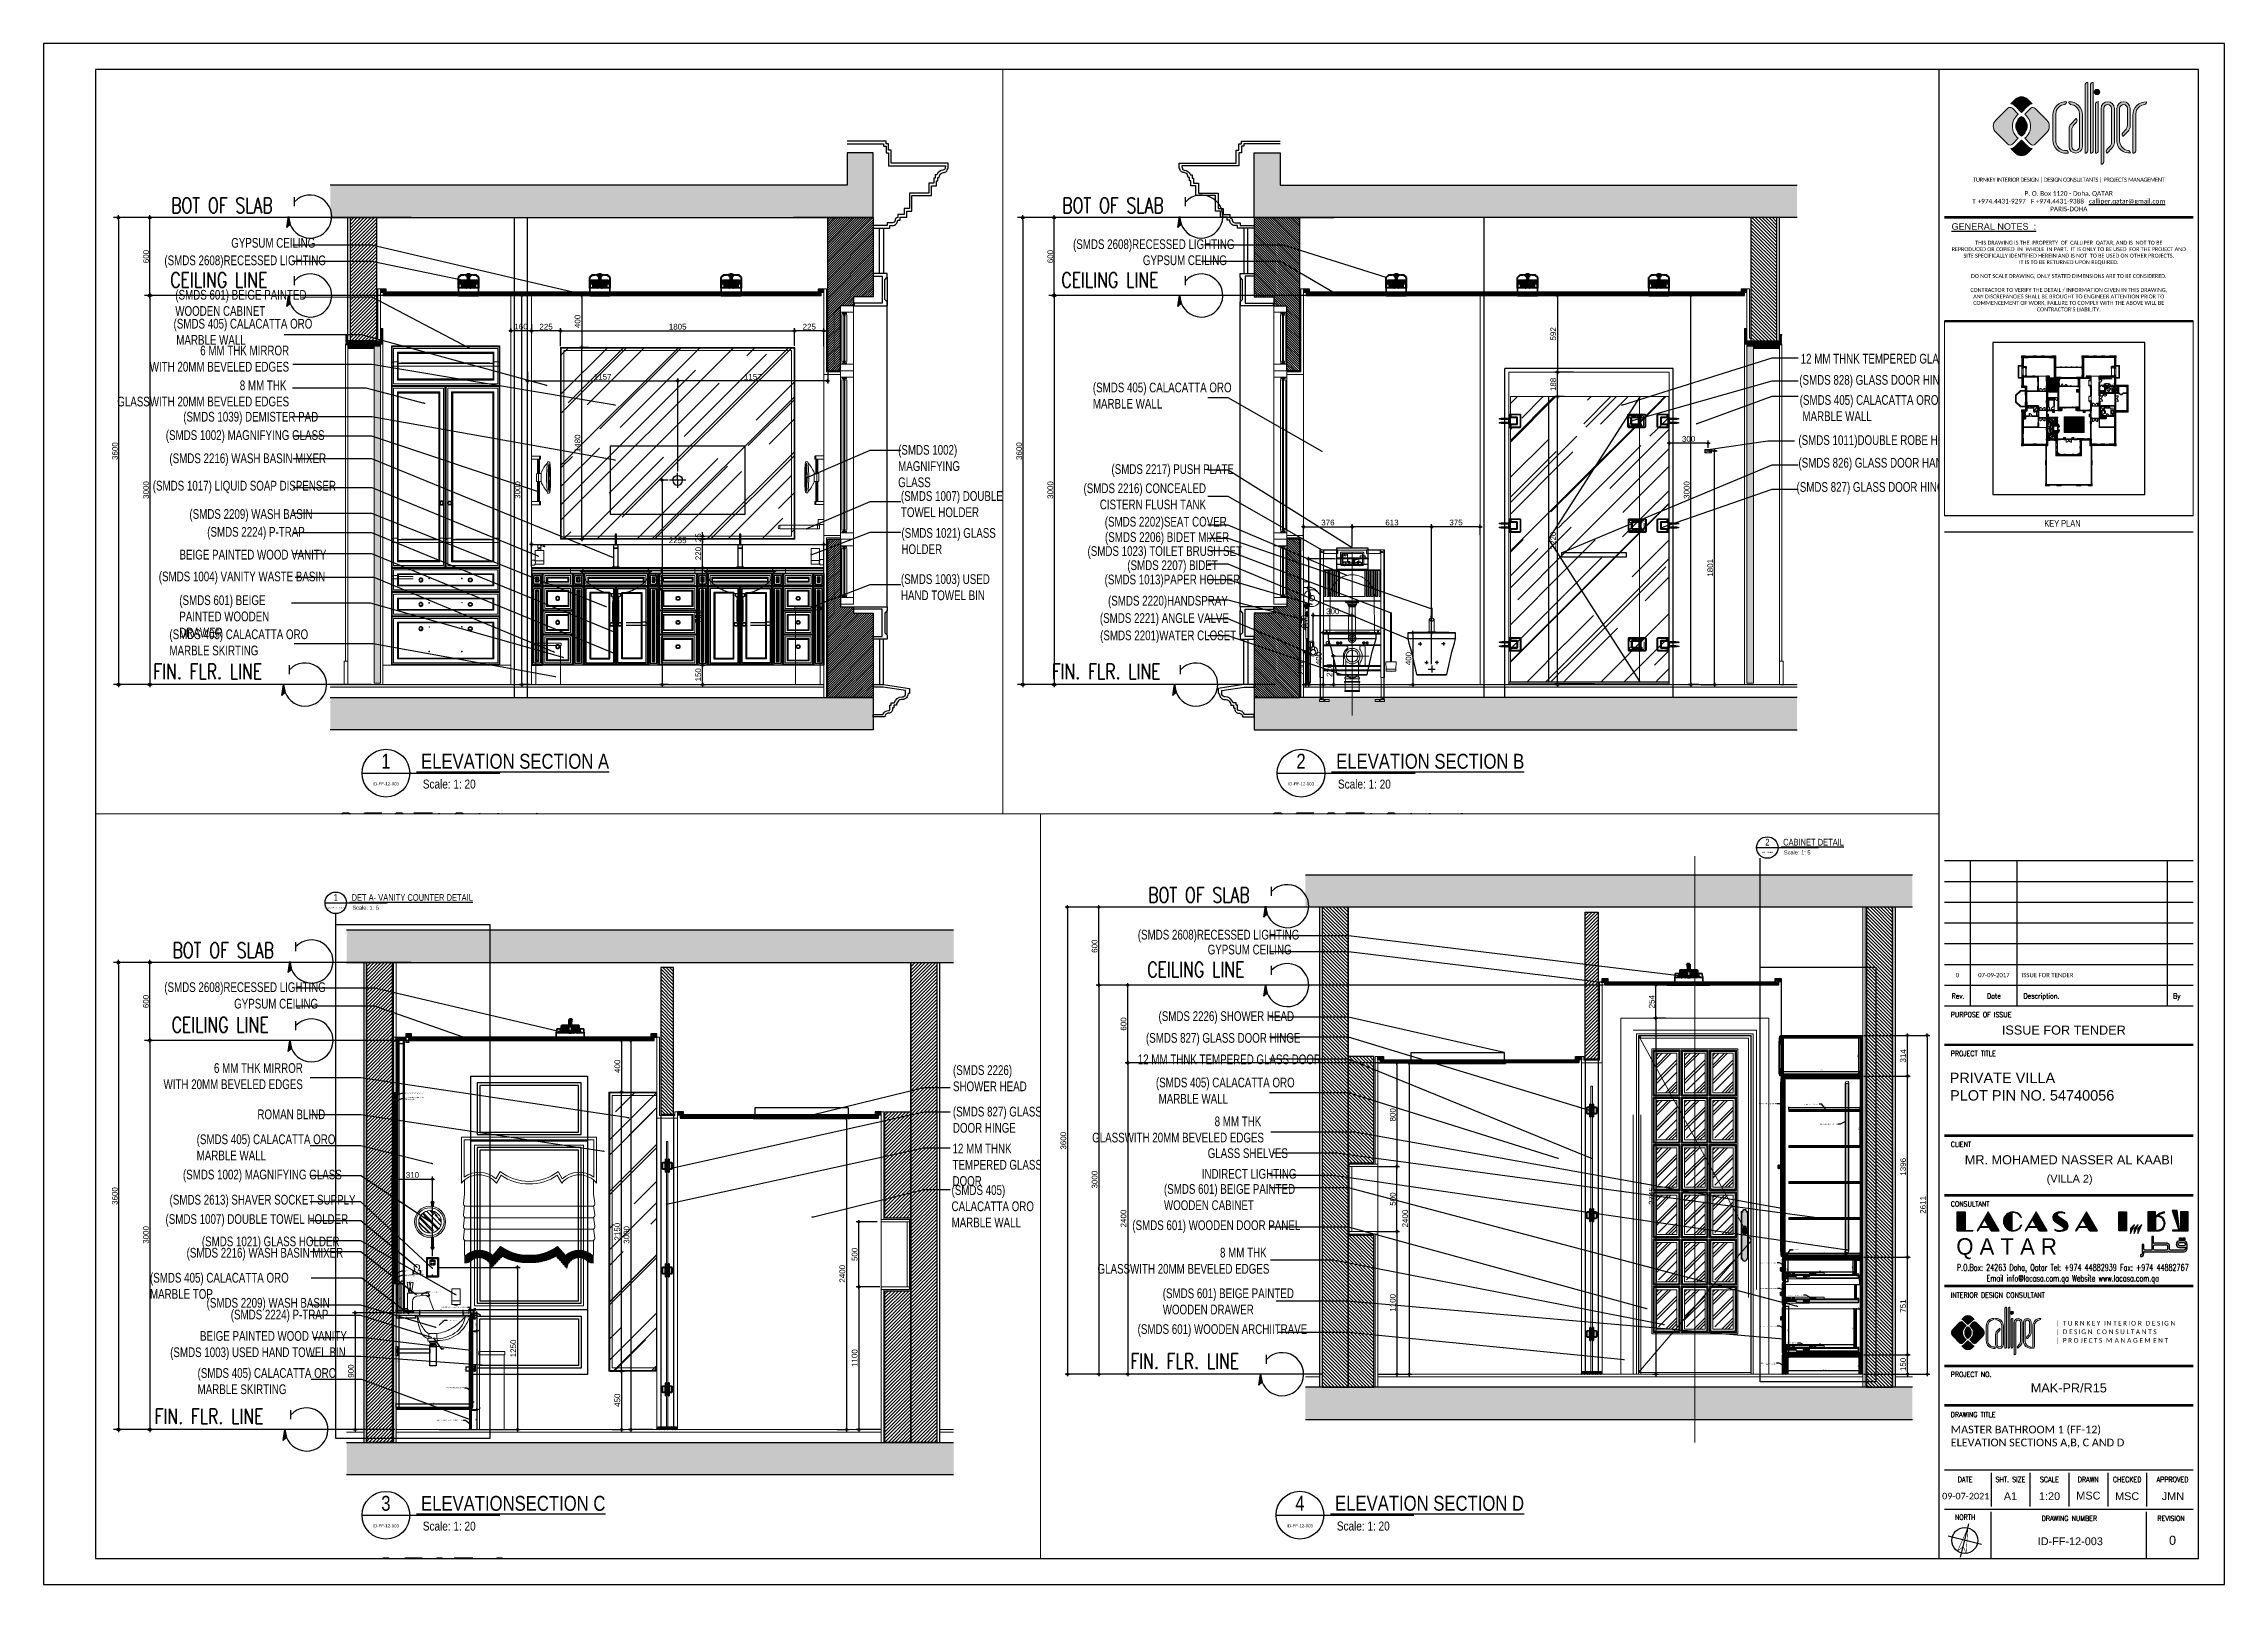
# Paper-space layout 'ID-FF-12-003' of a CAD drawing. Header units: inches, sheet in millimetres. Extents: x 619 to 1460, y 50 to 644.
# The model-space entities are those that its viewports show. They can reach past a viewport. Long polylines and large blocks are cut down to what shows.
import ezdxf
from ezdxf.enums import TextEntityAlignment as Align

# ---------------------------------------------------------------- set-up
doc = ezdxf.new("R2010")
doc.units = ezdxf.units.IN
doc.header["$MEASUREMENT"] = 0
doc.set_wipeout_variables(frame=1)
for name, pattern in [('$0$DASHED', [0.75, 0.5, -0.25]), ('ACAD_ISO02W100', [15, 12, -3]), ('AM_DIN_F_W050', [6.25, 4.75, -1.5]), ('AM_DIN_G_W050', [13.75, 9.75, -1.5, 1, -1.5]), ('CENTER', [2, 1.25, -0.25, 0.25, -0.25]), ('CENTERX2', [4, 2.5, -0.5, 0.5, -0.5]), ('DASHDOT', [18.5, 12, -3, 0.5, -3]), ('DASHED2', [0.375, 0.25, -0.125]), ('HIDDEN', [0.375, 0.25, -0.125]), ('HIDDEN2', [0.1875, 0.125, -0.0625]), ('PR11_AL Kaabi_Villa_GF-07_Make up & Toilet$0$HIDDEN2', [4.7625, 3.175, -1.5875]), ('VERDECKT2', [0.1875, 0.125, -0.0625]), ('XREF-HOTEL GUEST RM_OPT-1$0$M-HIDDEN', [1.875, 1.25, -0.625]), ('XREF-HOTEL GUEST RM_OPT-1$0$M-PHANTOM', [12.5, 6.25, -1.25, 1.25, -1.25, 1.25, -1.25])]:
    doc.linetypes.add(name, pattern=pattern)
for name, color, linetype in [('0-CALLIPER_LOGO', 160, 'Continuous'), ('48-TITLE', 7, 'Continuous'), ('8', 8, 'Continuous'), ('A-ANNO-ARRW', 1, 'Continuous'), ('A-DIMESNION-1', 7, 'Continuous'), ('A-WALL', 7, 'Continuous'), ('Calliper_wall_general plan', 8, 'Continuous'), ('CQ centerline', 8, 'Continuous'), ('CQ elevation arrow label', 1, 'Continuous'), ('CQ Grg Gypsum', 41, 'Continuous'), ('CQ Light Elevation', 4, 'Continuous'), ('CQ marble hatch', 8, 'Continuous'), ('CQ PANEL DIMENSION', 1, 'Continuous'), ('CQ Plaster', 1, 'Continuous'), ('CQ SANITARY WARES', 212, 'Continuous'), ('CQ section wall', 3, 'Continuous'), ('CQ Section walls', 3, 'Continuous'), ('CQ Sheet text', 3, 'Continuous'), ('CQ SPOT DETAIL DIMENSION', 9, 'Continuous'), ('CQ spot detail elevation', 1, 'Continuous'), ('CQ SPOT DETAILS', 40, 'Continuous'), ('CQ text label', 3, 'Continuous'), ('CQ Wall hatch_CHB', 8, 'Continuous'), ('CQ Wall plan', 3, 'Continuous'), ('CQ Wood plan', 23, 'Continuous'), ('CQ Wood Section', 60, 'Continuous'), ('CQ_callout', 34, 'Continuous'), ('curtain', 8, 'Continuous'), ('DETAIL', 1, 'Continuous'), ('DIM', 251, 'Continuous'), ('DIM LEADER', 251, 'Continuous'), ('ELECTRICAL', 10, 'Continuous'), ('FURNITURE', 200, 'Continuous'), ('grab bar', 7, 'Continuous'), ('Layer1', 1, 'Continuous'), ('Layer3', 7, 'Continuous'), ('Layer5', 5, 'Continuous'), ('Layer7', 8, 'Continuous'), ('LIGHT', 130, 'Continuous'), ('MARBLE 2', 6, 'Continuous'), ('P-SANITARY', 8, 'Continuous'), ('SANITARY', 252, 'Continuous'), ('SANITARY WARES', 212, 'Continuous'), ('WIPEOUT', 2, 'Continuous'), ('WOOD', 23, 'Continuous'), ('xref grd floor$2$CQ Wall hatch_CHB', 8, 'Continuous'), ('XREF-TITLE$0$48-TITLE', 7, 'Continuous'), ('XREF-TITLE$0$LCQ-103-XREF-TITLE-A1$0$48-TITLE', 7, 'Continuous'), ('XREF-TITLE$0$LCQ-339-XREF-TITLE-A1-DC1$0$0745-A02P-01$0$1', 253, 'Continuous'), ('XREF-TITLE$0$LCQ-339-XREF-TITLE-A1-DC1$0$48-title', 7, 'Continuous'), ('XREF-TITLE$0$LCQ-339-XREF-TITLE-A1-DC1$0$LCQ-103-XREF-TITLE-A1$0$48-TITLE', 7, 'Continuous')]:
    doc.layers.add(name, color=color, linetype=linetype)
for name, color, linetype, lineweight in [('06 Quincaillerie', 151, 'Continuous', 15), ('1', 1, 'Continuous', 50), ('A-ANNO-IDEN', 4, 'Continuous', 18), ('A-AREA-SHFT', 253, 'Continuous', 13), ('A-DOOR', 134, 'Continuous', 18), ('A-FLOR-FIXT', 114, 'Continuous', 9), ('A-FLOR-HIDN', 8, 'HIDDEN', 13), ('A-FLOR-HRAL', 4, 'Continuous', 18), ('A-FLOR-LEVL', 4, 'Continuous', 18), ('A-FLOR-SLAB', 5, 'Continuous', 40), ('A-FLOR-STRS', 2, 'Continuous', 18), ('A-FLOR-TILE', 8, 'Continuous', 9), ('A-GLAZ', 134, 'Continuous', 18), ('A-RNDR-ALUM', 1, 'Continuous', 9), ('A-RNDR-PT36', 253, 'Continuous', 20), ('A-SHAFT', 3, 'HIDDEN2', 18), ('A-WALL-HATCH', 252, 'Continuous', 20), ('A-WALL-PRHT', 4, 'Continuous', 18), ('A-WALL-TILE', 8, 'Continuous', 9), ('Beschlag', 5, 'Continuous', 35), ('Bronze', 40, 'Continuous', 0), ('CQ bathroom accessories', 8, 'Continuous', 0), ('CQ Glass', 4, 'Continuous', 0), ('CQ Glass Door', 4, 'Continuous', 0), ('CQ Gypsum Hatch', 8, 'Continuous', 20), ('CQ Hardware Accs.', 1, 'Continuous', 0), ('CQ Lighting', 5, 'Continuous', 0), ('CQ lighting plan', 7, 'Continuous', 0), ('CQ Marble', 6, 'Continuous', 0), ('CQ Mirror-Glass', 4, 'Continuous', 0), ('CQ Wood', 30, 'Continuous', 0), ('CQ wooh hatch', 8, 'HIDDEN', 18), ('Glas', 4, 'Continuous', 35), ('Glass', 4, 'Continuous', 0), ('GRC', 41, 'Continuous', 0), ('Marble', 6, 'Continuous', 0), ('Verdeckt', 250, 'VERDECKT2', 15), ('XREF-V2-FF_COLS$0$A-COLS', 8, 'Continuous', 40), ('XREF-V2-FF_COLS$0$A-COLS-PATT', 253, 'Continuous', 20), ('XREF-V2-FF_COLS$0$A-EQPM', 8, 'Continuous', 18)]:
    doc.layers.add(name, color=color, linetype=linetype, lineweight=lineweight)
doc.layers.add('MV', color=1, linetype='Continuous', plot=False)
doc.styles.add('9999-DIM-SPC', font='simplex.shx', dxfattribs={"width": 0.75})
doc.styles.add('ARIAL', font='arial.ttf')
doc.styles.add('DIM 50', font='romans.shx', dxfattribs={"width": 0.75, "height": 100})
doc.styles.add('grid_250', font='romans.shx', dxfattribs={"width": 0.75, "height": 0.75})
doc.styles.add('ID-ROMANS', font='romans.shx', dxfattribs={"width": 0.8})
doc.styles.get("Standard").update_dxf_attribs({"font": 'arial.ttf'})
doc.styles.add('TITLE', font='arial.ttf')
doc.styles.add('XREF-TITLE$0$LCQ-103-XREF-TITLE-A1$0$TITLE', font='arial.ttf')
doc.styles.add('XREF-TITLE$0$LCQ-339-XREF-TITLE-A1-DC1$0$0745-A02P-01$0$ARIALN', font='ARIALN.TTF', dxfattribs={"width": 0.9})
doc.styles.add('XREF-TITLE$0$LCQ-339-XREF-TITLE-A1-DC1$0$LCQ-103-XREF-TITLE-A1$0$logo', font='AIGDT___.TTF')
doc.styles.add('XREF-TITLE$0$LCQ-339-XREF-TITLE-A1-DC1$0$LCQ-103-XREF-TITLE-A1$0$ROMANS', font='ROMANS.shx')
doc.styles.add('XREF-TITLE$0$LCQ-339-XREF-TITLE-A1-DC1$0$LCQ-103-XREF-TITLE-A1$0$TITLE', font='arial.ttf')
doc.styles.add('XREF-TITLE$0$LCQ-339-XREF-TITLE-A1-DC1$0$LCQ-103-XREF-TITLE-A1$0$TITLE2', font='ROMANS.shx', dxfattribs={"width": 0.8})
doc.styles.add('XREF-TITLE$0$LCQ-339-XREF-TITLE-A1-DC1$0$LCQ-105-XREF-TITLE-A1$0$TITLE', font='arial.ttf')
doc.dimstyles.new('0100-D-SPC', dxfattribs={"dimscale": 100, "dimtxt": 2, "dimasz": 2, "dimexe": 1, "dimexo": 2, "dimgap": 1, "dimtad": 1, "dimrnd": 0.05, "dimzin": 1, "dimdsep": 46, "dimtxsty": '9999-DIM-SPC', "dimblk": 'OBLIQUE', "dimcen": 2, "dimdle": 1, "dimclrd": 256, "dimclre": 252, "dimclrt": 256, "dimazin": 2, "dimtfac": 1, "dimtofl": 0, "dimtmove": 0, "dimatfit": 3, "dimfxl": 0.1, "dimtolj": 1, "dimtzin": 0, "dimlwd": 0, "dimlwe": 0, "dimarcsym": 0})
doc.dimstyles.new('chester 5', dxfattribs={"dimscale": 0.05, "dimtxt": 150, "dimasz": 100, "dimexe": 100, "dimexo": 0, "dimgap": 80, "dimtad": 1, "dimdec": 0, "dimzin": 0, "dimdsep": 46, "dimtxsty": 'Standard', "dimblk": 'DOT', "dimcen": 100, "dimclrd": 1, "dimclre": 1, "dimclrt": 3, "dimadec": 0, "dimazin": 0, "dimtfac": 1, "dimtdec": 0, "dimtofl": 0, "dimtmove": 0, "dimatfit": 3, "dimfxl": 1, "dimtolj": 1, "dimtzin": 0, "dimlwd": -1, "dimarcsym": 0})
doc.dimstyles.new('CQ Anno', dxfattribs={"dimscale": 40, "dimtxt": 2.2, "dimasz": 0.75, "dimexe": 1, "dimexo": 0.5, "dimgap": 0.5, "dimtad": 1, "dimrnd": 1, "dimdsep": 46, "dimtxsty": 'Standard', "dimblk": 'x-04-bw-gf-dim-50$0$DIM12', "dimcen": 0.0025, "dimdle": 0.5, "dimclrd": 8, "dimclre": 8, "dimclrt": 2, "dimazin": 2, "dimtfac": 1, "dimtix": 1, "dimtmove": 1, "dimatfit": 0, "dimfxl": 50, "dimtolj": 1, "dimtzin": 0, "dimlwd": -1, "dimarcsym": 1})
doc.dimstyles.get("Standard").update_dxf_attribs({"dimtxt": 0.18, "dimasz": 0.18, "dimexe": 0.18, "dimexo": 0.0625, "dimgap": 0.09, "dimtad": 0, "dimtih": 1, "dimtoh": 1, "dimdec": 4, "dimzin": 0, "dimdsep": 46, "dimtxsty": 'Standard', "dimcen": 0.09, "dimadec": 0, "dimazin": 0, "dimtfac": 1, "dimtdec": 4, "dimtofl": 0, "dimtmove": 0, "dimatfit": 3, "dimfxl": 1, "dimtolj": 1, "dimtzin": 0, "dimarcsym": 0})
pattern_1 = [(45, (86288.18, -41897.041), (-13.258252, 13.258252), [])]
pattern_2 = [(45, (0, 0), (-13.25825215, 13.25825215), [])]
pattern_3 = [(135, (0, 0), (4.24264069, 4.24264069), [10, -2]), (135, (2.8284, -4e-16), (4.24264069, 4.24264069), [6, -1.5, 3, -1.5]), (135, (6.364, -0.707), (4.24264069, 4.24264069), [10, -2])]
pattern_4 = [(90, (0, -177.2), (-15, 3e-15), []), (90, (2.5, -174.7), (-15, 3e-15), []), (90, (5, -172.2), (-15, 3e-15), []), (90, (7.5, -169.7), (-15, 3e-15), [])]
pattern_5 = [(121.0285767, (-6464.915, -0.0223), (-5.35568947, -3.22165956), [])]
pattern_6 = [(45, (-358387.7804, -459723.8323), (-2.65165043, 2.65165043), [])]
pattern_7 = [(45, (-43267.899, 5598.1466), (-2.65165043, 2.65165043), [])]

# ---------------------------------------------------------------- blocks, each defined once
blk = doc.blocks.new('dwgtit')
at = {"linetype": 'Continuous', "ltscale": 2}
blk.add_line((-8, 0), (38.23, 0), dxfattribs=at)
blk.add_circle((0, 0), 8, dxfattribs=at)
at = {"linetype": 'Continuous', "ltscale": 2, "style": 'ARIAL', "width": 0.8}
for tag, height, p in [('DTN0', 5, (0, 3.99)), ('DTRFNO', 3, (0, -3.56))]:
    blk.add_attdef(tag, text='', height=height, dxfattribs=at).set_placement(p, align=Align.MIDDLE_CENTER)
for tag, p, height in [('DTNL1', (19.8, 1.48), 5), ('DTNL2', (20.36, -5.16), 3), ('DTSC', (63.36, -5.21), 3)]:
    blk.add_attdef(tag, p, '', height=height, dxfattribs=at)
blk = doc.blocks.new('XREF-TITLE$0$NORTH-NEW')
at = {"layer": 'XREF-TITLE$0$48-TITLE', "color": 4}
for p, q in [((0.66, 0), (-0.66, 0)), ((0, -0.66), (0, 0.66))]:
    blk.add_line(p, q, dxfattribs=at)
at = {"layer": 'XREF-TITLE$0$48-TITLE', "const_width": 0.02}
blk.add_lwpolyline([(0, 0.5), (0.171, -0.47), (0, -0.24), (-0.171, -0.47)], close=True, dxfattribs=at)
at = {"layer": 'XREF-TITLE$0$48-TITLE', "color": 4}
blk.add_circle((0, 0), 0.5, dxfattribs=at)
blk = doc.blocks.new('new logo')
at = {"layer": 'Calliper_wall_general plan', "true_color": 0x0f0f00}
for points in [[(1952.71, -407.57), (1952.29, -407.57, 0.24842), (1951.64, -408.22), (1951.64, -434.83, 0.435048), (1952.71, -433.93)], [(1954.8, -407.57), (1954.38, -407.57, 0.24842), (1953.73, -408.22), (1953.73, -434.83, 0.435048), (1954.8, -433.93)], [(1955.21, -411.29, 1), (1957.29, -411.29, 1)], [(1925.89, -419.85), (1923.59, -417.55, 0.414214), (1921.8, -417.55), (1917.23, -422.12, 0.198912), (1916.26, -424.46, 0.198912), (1917.23, -426.8), (1921.8, -431.37, 0.414214), (1923.59, -431.37), (1925.89, -429.08, -0.234542), (1923.6, -424.46, -0.234542)], [(1927.13, -419.11), (1925.02, -417, 0.18449), (1923.03, -415.83), (1924.79, -414.07, -0.414214), (1929.47, -414.07), (1931.23, -415.83, 0.18449), (1929.24, -417)], [(1932.39, -417.57), (1936.88, -422.06, -0.203601), (1937.85, -424.46, -0.203601), (1936.88, -426.86), (1932.39, -431.35, -0.414214), (1930.6, -431.35), (1928.37, -429.08, 0.234542), (1930.66, -424.46, 0.234542), (1928.37, -419.85), (1930.66, -417.55, -0.419864)], [(1943.87, -416.02, 0.39335), (1944.47, -415.03, 0.420626), (1939.27, -419.92), (1939.27, -429.97, 0.396545), (1944.06, -434.87), (1945.16, -434.87, 0.39335), (1944.56, -433.87, -0.460596), (1940.34, -429.75), (1940.34, -419.63, -0.368996)], [(1945.45, -432.27), (1945.45, -425.58, -0.190781), (1946.26, -423.52), (1948.23, -421.43), (1948.27, -421.47, -0.400313), (1948.28, -422.85), (1947.33, -423.86, 0.190781), (1946.52, -425.92), (1946.52, -432.27, 1), (1949.53, -432.27), (1949.53, -419.64, 0.370056), (1946.01, -416.02, -0.39335), (1945.4, -415.03, -0.426354), (1950.61, -420.02), (1950.61, -432.27, -1)], [(1956.75, -414.98, 0.34993), (1955.68, -415.7), (1955.68, -434.83, 0.435048), (1956.75, -433.93)], [(1958.86, -417.61, -1), (1961.86, -417.61), (1961.86, -430.35, -0.190781), (1961.04, -432.4), (1960.09, -433.41, 0.400313), (1960.11, -434.79), (1960.15, -434.84), (1962.12, -432.75, 0.190781), (1962.93, -430.69), (1962.93, -417.61, 1), (1957.79, -417.61), (1957.79, -439.05, 0.435048), (1958.86, -438.16)], [(1964.98, -417.61, -1), (1967.97, -417.61), (1967.97, -423.98, -0.190781), (1967.16, -426.03), (1966.21, -427.04, 0.400313), (1966.22, -428.42), (1966.26, -428.47), (1968.23, -426.38, 0.190781), (1969.04, -424.32), (1969.04, -417.61, 1), (1963.91, -417.61), (1963.91, -430.09, 0.446482), (1969.13, -434.77, 0.352056), (1968.33, -433.83, -0.371733), (1964.98, -430.09)], [(1974.71, -416.05, 0.39335), (1975.31, -415.05, 0.426354), (1970.11, -420.05), (1970.11, -434.85, 0.435048), (1971.18, -433.96), (1971.18, -419.65, -0.368996)], [(1927.13, -429.81), (1925.02, -431.92, -0.18449), (1923.03, -433.09), (1924.79, -434.85, 0.414214), (1929.47, -434.85), (1931.23, -433.09, -0.18449), (1929.24, -431.92)]]:
    blk.add_hatch(color=28, dxfattribs=at).paths.add_polyline_path(points)
at = {"layer": 'Calliper_wall_general plan'}
blk.add_hatch(color=2, dxfattribs=at).paths.add_polyline_path([(1927.13, -420.66, 0.264516), (1924.96, -424.46, 0.264516), (1927.13, -428.27, 0.264516), (1929.29, -424.46, 0.264516)])
at = {"layer": '0-CALLIPER_LOGO', "color": 170, "lineweight": 0}
for p, q in [((1951.64, -408.22), (1951.64, -434.83)), ((1952.29, -407.57), (1952.71, -407.57)), ((1952.71, -407.57), (1952.71, -433.93)), ((1953.73, -408.22), (1953.73, -434.83)), ((1954.38, -407.57), (1954.8, -407.57)), ((1954.8, -407.57), (1954.8, -433.93)), ((1921.8, -417.55), (1917.23, -422.12)), ((1924.79, -414.07), (1923.03, -415.83)), ((1923.59, -417.55), (1925.89, -419.85)), ((1925.02, -417), (1927.13, -419.11)), ((1929.24, -417), (1927.13, -419.11)), ((1930.66, -417.55), (1928.37, -419.85)), ((1929.47, -414.07), (1931.23, -415.83)), ((1932.39, -417.57), (1936.88, -422.06)), ((1939.27, -419.92), (1939.27, -429.97)), ((1940.34, -419.63), (1940.34, -430.27)), ((1949.53, -419.63), (1949.53, -432.27)), ((1949.53, -419.63), (1949.53, -430.27)), ((1950.61, -419.92), (1950.61, -429.97)), ((1950.61, -420.02), (1950.61, -432.27)), ((1955.68, -415.7), (1955.68, -434.83)), ((1956.75, -414.98), (1956.75, -433.93)), ((1957.79, -417.61), (1957.79, -439.05)), ((1958.86, -417.61), (1958.86, -438.16)), ((1958.86, -417.61), (1958.86, -438.16)), ((1961.86, -417.61), (1961.86, -430.35)), ((1962.93, -417.61), (1962.93, -430.69)), ((1963.91, -417.61), (1963.91, -430.09)), ((1964.98, -417.61), (1964.98, -430.09)), ((1967.97, -417.61), (1967.97, -423.98)), ((1969.04, -417.61), (1969.04, -424.32)), ((1970.11, -420.05), (1970.11, -434.85)), ((1971.18, -419.65), (1971.18, -433.96)), ((1921.8, -431.37), (1917.23, -426.8)), ((1932.39, -431.35), (1936.88, -426.86)), ((1945.45, -425.58), (1945.45, -432.27)), ((1946.26, -423.52), (1948.23, -421.43)), ((1946.52, -425.92), (1946.52, -432.27)), ((1947.33, -423.86), (1948.28, -422.85)), ((1948.27, -421.47), (1948.23, -421.43)), ((1967.16, -426.03), (1966.21, -427.04)), ((1966.22, -428.42), (1966.26, -428.47)), ((1968.23, -426.38), (1966.26, -428.47)), ((1924.79, -434.85), (1923.03, -433.09)), ((1923.59, -431.37), (1925.89, -429.08)), ((1925.02, -431.92), (1927.13, -429.81)), ((1929.24, -431.92), (1927.13, -429.81)), ((1930.6, -431.35), (1928.37, -429.08)), ((1929.47, -434.85), (1931.23, -433.09)), ((1944.06, -434.87), (1945.16, -434.87)), ((1945.16, -434.87), (1944.78, -434.87)), ((1961.04, -432.4), (1960.09, -433.41)), ((1960.11, -434.79), (1960.15, -434.84)), ((1962.12, -432.75), (1960.15, -434.84))]:
    blk.add_line(p, q, dxfattribs=at)
blk.add_circle((1956.25, -411.29), 1.04, dxfattribs=at)
for centre, radius, start, end in [((1952.59, -408.52), 0.995, 107.09802, 162.90198), ((1954.68, -408.52), 0.995, 107.09802, 162.90198), ((1922.7, -418.45), 1.27, 45, 135), ((1922.49, -419.02), 3.24, 38.5975, 80.40939), ((1929.39, -424.46), 5.79, 127.20123, 180), ((1927.13, -416.41), 3.31, 45, 135), ((1924.86, -424.46), 5.79, 0, 52.79877), ((1931.77, -419.02), 3.24, 99.59061, 141.4025), ((1931.52, -418.41), 1.21, 43.89688, 134.91049), ((1944.27, -420.02), 5, 87.63536, 181.11311), ((1944.21, -419.89), 3.88, 95.14451, 176.15988), ((1943.63, -415.2), 0.856, 285.67905, 11.56774), ((1946.24, -415.2), 0.856, 168.43226, 254.32095), ((1945.61, -420.02), 5, 358.88689, 92.36464), ((1945.66, -419.89), 3.88, 3.84012, 84.85549), ((1956.66, -416.02), 1.04, 85.20492, 162.35088), ((1960.36, -417.61), 2.57, 0, 180), ((1960.36, -417.61), 1.5, 0, 180), ((1966.47, -417.61), 2.57, 0, 180), ((1966.47, -417.61), 1.5, 0, 180), ((1975.11, -420.05), 5, 87.63536, 181.11311), ((1975.05, -419.91), 3.88, 95.14451, 176.15988), ((1974.48, -415.22), 0.856, 285.67905, 11.56774), ((1919.57, -424.46), 3.31, 135, 180), ((1919.57, -424.46), 3.31, 180, 225), ((1929.39, -424.46), 5.79, 180, 232.79877), ((1929.39, -424.46), 4.43, 120.73466, 180), ((1929.39, -424.46), 4.43, 180, 239.26534), ((1924.86, -424.46), 4.43, 0, 59.26534), ((1924.86, -424.46), 4.43, 300.73466, 0), ((1924.86, -424.46), 5.79, 307.20123, 0), ((1934.54, -424.4), 3.31, 358.96726, 45), ((1934.54, -424.52), 3.31, 315, 1.03274), ((1948.45, -425.58), 3, 136.79532, 180), ((1949.52, -425.92), 3, 136.79532, 180), ((1947.55, -422.17), 1, 316.79532, 44.06271), ((1966.94, -427.73), 1, 136.79532, 224.06271), ((1964.97, -423.98), 3, 316.79532, 0), ((1966.04, -424.32), 3, 316.79532, 0), ((1922.7, -430.47), 1.27, 225, 315), ((1922.49, -429.9), 3.24, 279.59061, 321.4025), ((1927.13, -432.51), 3.31, 225, 315), ((1931.77, -429.9), 3.24, 218.5975, 260.40939), ((1931.49, -430.45), 1.27, 225, 315), ((1944.27, -429.87), 5, 178.88689, 272.36464), ((1944.21, -430.01), 3.88, 176.89042, 275.07933), ((1944.32, -434.69), 0.856, 348.43226, 74.32095), ((1948.03, -432.27), 2.58, 180, 0), ((1948.03, -432.27), 1.51, 180, 0), ((1951.76, -433.88), 0.954, 262.72577, 356.77123), ((1953.85, -433.88), 0.954, 262.72577, 356.77123), ((1955.8, -433.88), 0.954, 262.72577, 356.77123), ((1960.82, -434.1), 1, 136.79532, 224.06271), ((1958.86, -430.35), 3, 316.79532, 0), ((1959.93, -430.69), 3, 316.79532, 0), ((1968.61, -430.09), 4.71, 180, 276.23953), ((1968.82, -430.02), 3.84, 181.13958, 262.70661), ((1968.14, -434.8), 0.986, 1.21558, 78.79531), ((1970.23, -433.9), 0.954, 262.72577, 356.77123), ((1957.91, -438.11), 0.954, 262.72577, 356.77123)]:
    blk.add_arc(centre, radius, start, end, dxfattribs=at)
blk = doc.blocks.new('XREF-TITLE')
at = {"layer": 'XREF-TITLE$0$LCQ-339-XREF-TITLE-A1-DC1$0$LCQ-103-XREF-TITLE-A1$0$48-TITLE'}
for points in [[(737.99, 136.24), (743.95, 136.24), (743.95, 136.42), (740.99, 136.42), (740.99, 143.62), (737.99, 143.62)], [(762.85, 138.5), (762.68, 138.57, -0.335261), (759.05, 136.45), (759.05, 143.37, -0.325117), (762.63, 141.37), (762.8, 141.45, 4.760585)], [(777.17, 141.61, -0.804125), (777.52, 143.38, -0.139753), (779.53, 142.99), (779.53, 143.2, 0.267149), (775.48, 142.84, 0.158415), (774.87, 141.76, 0.260991), (775.45, 140), (778.6, 137.99, -0.726518), (778.43, 136.43, -0.039912), (777.84, 136.34, -0.15573), (775.63, 136.83), (775.63, 136.61, 0.252462), (779.85, 136.67, 0.244258), (780.71, 138.16, 0.2096), (780.02, 139.78)], [(803.29, 136.24), (803.29, 143.58), (800.3, 143.58), (800.3, 136.24)], [(827.06, 143.58), (824.07, 143.58), (824.07, 136.62), (820.95, 136.62), (820.95, 136.24), (824.07, 136.24), (827.06, 136.24)], [(806.33, 138.73), (804.77, 137.23), (804.77, 135.24)], [(807.73, 138.73), (806.17, 137.23), (806.17, 135.24)], [(807.56, 135.24), (809.12, 138.73), (807.56, 137.23)]]:
    blk.add_hatch(color=10, dxfattribs=at).paths.add_polyline_path(points)
at = {"layer": 'XREF-TITLE$0$LCQ-339-XREF-TITLE-A1-DC1$0$LCQ-103-XREF-TITLE-A1$0$48-TITLE', "true_color": 0x666666}
h = blk.add_hatch(color=251, dxfattribs=at)
h.paths.add_polyline_path([(749.86, 143.58), (745.62, 136.24), (745.84, 136.24), (746.7, 137.74), (750.24, 137.74), (751.1, 136.24), (754.1, 136.24)])
h.paths.add_polyline_path([(750.13, 137.92), (746.81, 137.92), (748.47, 140.8)], flags=16)
at = {"layer": 'XREF-TITLE$0$LCQ-339-XREF-TITLE-A1-DC1$0$LCQ-103-XREF-TITLE-A1$0$48-TITLE'}
h = blk.add_hatch(color=10, dxfattribs=at)
h.paths.add_polyline_path([(768.43, 143.58), (764.19, 136.24), (764.4, 136.24), (765.26, 137.74), (768.8, 137.74), (769.67, 136.24), (772.67, 136.24)])
h.paths.add_polyline_path([(768.69, 137.92), (765.37, 137.92), (767.03, 140.8)], flags=16)
h = blk.add_hatch(color=10, dxfattribs=at)
h.paths.add_polyline_path([(787.86, 143.58), (783.62, 136.24), (783.83, 136.24), (784.69, 137.74), (788.23, 137.74), (789.1, 136.24), (792.1, 136.24)])
h.paths.add_polyline_path([(788.13, 137.92), (784.8, 137.92), (786.46, 140.8)], flags=16)
h = blk.add_hatch(color=10, dxfattribs=at)
edge = h.paths.add_edge_path()
edge.add_arc((815.14, 139.2), 2.99, 359.14035, 446.42733)
edge.add_arc((818.37, 138.45), 4.82, 95.54957, 129.21891, ccw=False)
edge.add_line((817.9, 143.24), (817.9, 143.59))
edge.add_arc((818.37, 138.45), 5.16, 95.18045, 139.21268)
edge.add_line((814.46, 141.82), (814.46, 143.58))
edge.add_line((814.46, 143.58), (811.47, 143.58))
edge.add_line((811.47, 143.58), (811.47, 136.24))
edge.add_line((811.47, 136.24), (814.46, 136.24))
edge.add_line((814.46, 136.24), (815.32, 136.24))
edge.add_arc((815.3, 139.06), 2.82, 270.25504, 361.90034)
edge = h.paths.add_edge_path(flags=16)
edge.add_arc((818.37, 138.45), 4.82, 135.2947, 144.18627)
edge.add_line((814.46, 141.27), (814.46, 136.58))
edge.add_line((814.46, 136.58), (815.32, 136.58))
edge.add_arc((815.3, 139.06), 2.48, 270.27207, 362.09049)
edge.add_arc((815.14, 139.2), 2.64, 358.96144, 454.15748)
at = {"layer": 'XREF-TITLE$0$LCQ-339-XREF-TITLE-A1-DC1$0$LCQ-103-XREF-TITLE-A1$0$48-TITLE', "true_color": 0x666666}
for points in [[(822.82, 144.18), (820.92, 144.18), (823.28, 136.91), (823.74, 136.91)], [(823.73, 133.58), (824.51, 133.58), (824.51, 132.82), (823.73, 132.82)], [(824.97, 133.58), (825.76, 133.58), (825.76, 132.82), (824.97, 132.82)]]:
    blk.add_hatch(color=251, dxfattribs=at).paths.add_polyline_path(points)
h = blk.add_hatch(color=251, dxfattribs=at)
edge = h.paths.add_edge_path()
edge.add_arc((818.62, 130.36), 1.22, 13.66992, 93.2541)
edge.add_line((818.56, 131.57), (815.54, 131.57))
edge.add_line((815.54, 131.57), (814.29, 131.57))
edge.add_arc((814.22, 130.36), 1.22, 86.7459, 114.20503)
edge.add_line((813.72, 131.47), (813.72, 134.17))
edge.add_line((813.72, 134.17), (813.04, 134.17))
edge.add_line((813.04, 134.17), (813.04, 128.84))
edge.add_line((813.04, 128.84), (810.47, 128.84))
edge.add_arc((810.56, 129.52), 0.678, 203.9089, 262.68549, ccw=False)
edge.add_line((809.94, 129.24), (809.94, 131.05))
edge.add_line((809.94, 131.05), (809.25, 131.05))
edge.add_line((809.25, 131.05), (809.25, 127.43))
edge.add_arc((808.87, 127.43), 0.386, 306.42867, 360, ccw=False)
edge.add_arc((808.78, 127.55), 0.534, 251.27183, 306.42867, ccw=False)
edge.add_line((808.61, 127.04), (808.61, 126.36))
edge.add_line((808.61, 126.36), (809.04, 126.36))
edge.add_arc((808.78, 127.55), 1.22, 282.36976, 306.42867)
edge.add_arc((808.87, 127.43), 1.07, 306.42867, 360)
edge.add_line((809.94, 127.43), (809.94, 128.3))
edge.add_arc((810.56, 129.52), 1.36, 242.93866, 264.84181)
edge.add_line((810.43, 128.16), (818.56, 128.16))
edge.add_arc((818.62, 129.38), 1.22, 266.7459, 313.6965)
edge.add_arc((820.31, 129.38), 1.22, 226.3035, 273.2541)
edge.add_line((820.38, 128.16), (825.51, 128.16))
edge.add_arc((825.28, 129.53), 1.39, 279.23186, 356.89361)
edge.add_line((826.67, 129.45), (826.67, 131.16))
edge.add_arc((825.28, 131.09), 1.39, 3.10639, 80.76814)
edge.add_line((825.51, 132.46), (823.62, 132.46))
edge.add_arc((823.84, 131.09), 1.39, 99.23186, 176.89361)
edge.add_arc((823.84, 131.24), 1.39, 183.10639, 260.76814)
edge.add_line((823.62, 129.87), (825.51, 129.87))
edge.add_arc((825.28, 131.24), 1.39, 279.23186, 300.31567)
edge.add_line((825.98, 130.04), (825.98, 129.47))
edge.add_arc((825.28, 129.53), 0.702, 282.98897, 355.63351, ccw=False)
edge.add_line((825.44, 128.84), (820.26, 128.84))
edge.add_arc((820.31, 129.38), 0.534, 200.71105, 265.08407, ccw=False)
edge.add_line((819.81, 129.19), (819.81, 130.64))
edge = h.paths.add_edge_path(flags=16)
edge.add_arc((823.84, 131.09), 0.702, 102.98897, 173.85495, ccw=False)
edge.add_line((823.68, 131.77), (825.44, 131.77))
edge.add_arc((825.28, 131.09), 0.702, 6.14505, 77.01103, ccw=False)
edge.add_arc((825.28, 131.24), 0.702, 282.98897, 353.85495, ccw=False)
edge.add_line((825.44, 130.55), (823.68, 130.55))
edge.add_arc((823.84, 131.24), 0.702, 186.14505, 257.01103, ccw=False)
edge = h.paths.add_edge_path(flags=16)
edge.add_arc((818.62, 129.38), 0.534, 274.91593, 339.28895, ccw=False)
edge.add_line((818.67, 128.84), (816.47, 128.84))
edge.add_line((816.47, 128.84), (814.18, 128.84))
edge.add_arc((814.22, 129.38), 0.534, 200.71105, 265.08407, ccw=False)
edge.add_line((813.72, 129.19), (813.72, 130.55))
edge.add_arc((814.22, 130.36), 0.534, 94.91593, 159.28895, ccw=False)
edge.add_line((814.18, 130.89), (816.59, 130.89))
edge.add_line((816.59, 130.89), (818.67, 130.89))
edge.add_arc((818.62, 130.36), 0.534, 20.71105, 85.08407, ccw=False)
edge.add_line((819.12, 130.55), (819.12, 129.19))
for points in [[(0, 0), (841, 0), (841, 594), (0, 594)], [(20, 10), (831, 10), (831, 584), (20, 584)]]:
    blk.add_lwpolyline(points, close=True)
at = {"layer": 'XREF-TITLE$0$LCQ-339-XREF-TITLE-A1-DC1$0$48-title', "const_width": 0.5}
for points in [[(733, 412), (829, 412)], [(733, 405.67), (829, 405.67)]]:
    blk.add_lwpolyline(points, dxfattribs=at)
at = {"layer": 'XREF-TITLE$0$LCQ-339-XREF-TITLE-A1-DC1$0$LCQ-103-XREF-TITLE-A1$0$48-TITLE'}
for p, q in [((731, 10), (731, 584)), ((733, 231.02), (829, 231.02)), ((743, 231.02), (743, 223.02)), ((761, 231.02), (761, 223.02)), ((818.87, 231.02), (818.87, 223.02)), ((733, 223.02), (829, 223.02)), ((829, 44), (733, 44)), ((751, 43), (751, 30)), ((766, 43), (766, 30)), ((781, 43), (781, 30)), ((796, 43), (796, 30)), ((811, 43), (811, 30)), ((733, 29), (829, 29)), ((751, 10), (751, 28)), ((811, 10), (811, 28))]:
    blk.add_line(p, q, dxfattribs=at)
at = {"layer": 'XREF-TITLE$0$LCQ-339-XREF-TITLE-A1-DC1$0$LCQ-103-XREF-TITLE-A1$0$48-TITLE', "color": 4}
for p, q in [((733, 279.02), (829, 279.02)), ((743, 279.02), (743, 231.02)), ((761, 279.02), (761, 231.02)), ((818.87, 279.02), (818.87, 231.02)), ((733, 271.02), (829, 271.02)), ((733, 263.02), (829, 263.02)), ((733, 255.02), (829, 255.02)), ((733, 247.02), (829, 247.02)), ((733, 239.02), (829, 239.02))]:
    blk.add_line(p, q, dxfattribs=at)
at = {"layer": 'XREF-TITLE$0$LCQ-339-XREF-TITLE-A1-DC1$0$LCQ-103-XREF-TITLE-A1$0$48-TITLE', "color": 10}
for p, q in [((737.99, 136.24), (737.99, 143.62)), ((737.99, 143.62), (740.99, 143.62)), ((740.99, 143.62), (740.99, 136.42)), ((758.93, 136.24), (758.93, 143.62)), ((759.05, 143.37), (759.05, 136.45)), ((768.43, 143.58), (764.19, 136.24)), ((772.67, 136.24), (768.43, 143.58)), ((787.86, 143.58), (783.62, 136.24)), ((792.1, 136.24), (787.86, 143.58)), ((737.99, 136.24), (743.95, 136.24)), ((740.99, 136.42), (743.95, 136.42)), ((743.95, 136.42), (743.95, 136.24)), ((762.63, 141.37), (762.8, 141.45)), ((762.68, 138.57), (762.85, 138.5)), ((764.19, 136.24), (764.4, 136.24)), ((765.26, 137.74), (764.4, 136.24)), ((765.26, 137.74), (768.8, 137.74)), ((767.03, 140.8), (765.37, 137.92)), ((765.37, 137.92), (768.69, 137.92)), ((766.93, 140.99), (766.92, 141)), ((768.69, 137.92), (767.03, 140.8)), ((769.67, 136.24), (768.8, 137.74)), ((769.67, 136.24), (772.67, 136.24)), ((783.62, 136.24), (783.83, 136.24)), ((784.69, 137.74), (783.83, 136.24)), ((784.69, 137.74), (788.23, 137.74)), ((786.46, 140.8), (784.8, 137.92)), ((784.8, 137.92), (788.13, 137.92)), ((786.36, 140.99), (786.35, 141)), ((788.13, 137.92), (786.46, 140.8)), ((789.1, 136.24), (788.23, 137.74)), ((789.1, 136.24), (792.1, 136.24))]:
    blk.add_line(p, q, dxfattribs=at)
at = {"layer": 'XREF-TITLE$0$LCQ-339-XREF-TITLE-A1-DC1$0$LCQ-103-XREF-TITLE-A1$0$48-TITLE', "color": 251, "true_color": 0x666666}
for p, q in [((749.86, 143.58), (745.62, 136.24)), ((754.1, 136.24), (749.86, 143.58)), ((745.62, 136.24), (745.84, 136.24)), ((746.7, 137.74), (745.84, 136.24)), ((746.7, 137.74), (750.24, 137.74)), ((748.47, 140.8), (746.81, 137.92)), ((746.81, 137.92), (750.13, 137.92)), ((748.36, 140.99), (748.36, 141)), ((750.13, 137.92), (748.47, 140.8)), ((751.1, 136.24), (750.24, 137.74)), ((751.1, 136.24), (754.1, 136.24))]:
    blk.add_line(p, q, dxfattribs=at)
at = {"layer": 'XREF-TITLE$0$LCQ-339-XREF-TITLE-A1-DC1$0$LCQ-103-XREF-TITLE-A1$0$48-TITLE', "const_width": 1, "elevation": 0}
blk.add_lwpolyline([(733, 527), (829, 527)], dxfattribs=at)
at = {"layer": 'XREF-TITLE$0$LCQ-339-XREF-TITLE-A1-DC1$0$LCQ-103-XREF-TITLE-A1$0$48-TITLE', "const_width": 1}
for points in [[(733, 487), (829, 487)], [(829, 208.02), (733, 208.02)], [(829, 173.02), (733, 173.02)], [(829, 150.02), (733, 150.02)], [(829, 115.02), (733, 115.02)], [(829, 84.23), (733, 84.23)], [(829, 69), (733, 69)]]:
    blk.add_lwpolyline(points, dxfattribs=at)
at = {"layer": 'XREF-TITLE$0$LCQ-339-XREF-TITLE-A1-DC1$0$LCQ-103-XREF-TITLE-A1$0$48-TITLE', "color": 10}
for points in [[(778.81, 137.85, -0.618663), (778.43, 136.43, -0.039912), (777.84, 136.34, -0.15573), (775.63, 136.83, 1.161214), (775.63, 136.83), (775.63, 136.61, 0.252462), (779.85, 136.67, 0.244258), (780.71, 138.16, 0.2096), (780.02, 139.78), (776.92, 141.77, -0.617286), (777.36, 143.36, -0.053818), (777.36, 143.36, -0.150598), (779.53, 142.99, -0.127578), (779.53, 142.99), (779.53, 143.2, 0.267149), (775.48, 142.84, 0.158415), (774.87, 141.76, 0.260991), (775.45, 140)], [(818.12, 139.15, 0.400412), (815.32, 142.18, -0.147976), (817.9, 143.24), (817.9, 143.59, 0.194526), (814.46, 141.82), (814.46, 143.58), (811.47, 143.58), (811.47, 136.24), (814.46, 136.24), (815.32, 136.24, 0.42265)], [(814.95, 141.84, 0.038816), (814.46, 141.27), (814.46, 136.58), (815.32, 136.58, 0.42354), (817.78, 139.15, 0.441032)]]:
    blk.add_lwpolyline(points, format="xyb", close=True, dxfattribs=at)
for points in [[(800.3, 143.58), (803.29, 143.58), (803.29, 136.24), (800.3, 136.24)], [(827.06, 143.58), (824.07, 143.58), (824.07, 136.62), (820.95, 136.62), (820.95, 136.24), (824.07, 136.24), (827.06, 136.24)], [(806.33, 138.73), (804.77, 137.23), (804.77, 135.24)], [(807.73, 138.73), (806.17, 137.23), (806.17, 135.24)], [(809.12, 138.73), (807.56, 137.23), (807.56, 135.24)]]:
    blk.add_lwpolyline(points, close=True, dxfattribs=at)
at = {"layer": 'XREF-TITLE$0$LCQ-339-XREF-TITLE-A1-DC1$0$LCQ-103-XREF-TITLE-A1$0$48-TITLE', "color": 251, "true_color": 0x666666}
for points in [[(822.82, 144.18), (820.92, 144.18), (823.28, 136.91), (823.74, 136.91)], [(823.73, 133.58), (824.51, 133.58), (824.51, 132.82), (823.73, 132.82)], [(824.97, 133.58), (825.76, 133.58), (825.76, 132.82), (824.97, 132.82)]]:
    blk.add_lwpolyline(points, close=True, dxfattribs=at)
for points in [[(819.81, 130.64, 0.361917), (818.56, 131.57), (815.54, 131.57), (814.29, 131.57, 0.12039), (813.72, 131.47), (813.72, 134.17), (813.04, 134.17), (813.04, 128.84), (810.47, 128.84, -0.262236), (809.94, 129.24), (809.94, 131.05), (809.25, 131.05), (809.25, 127.43, -0.238101), (809.1, 127.12, -0.245424), (808.61, 127.04), (808.61, 126.36), (809.04, 126.36, 0.105364), (809.5, 126.57, 0.238101), (809.94, 127.43), (809.94, 128.3, 0.095863), (810.43, 128.16), (818.56, 128.16, 0.207775), (819.47, 128.49, 0.207775), (820.38, 128.16), (825.51, 128.16, 0.352458), (826.67, 129.45), (826.67, 131.16, 0.352458), (825.51, 132.46), (823.62, 132.46, 0.352458), (822.46, 131.16, 0.352458), (823.62, 129.87), (825.51, 129.87, 0.092256), (825.98, 130.04), (825.98, 129.47, -0.328032), (825.44, 128.84), (820.26, 128.84, -0.288508), (819.81, 129.19)], [(819.12, 129.19, -0.288508), (818.67, 128.84), (816.47, 128.84), (814.18, 128.84, -0.288508), (813.72, 129.19), (813.72, 130.55, -0.288508), (814.18, 130.89), (816.59, 130.89), (818.67, 130.89, -0.288508), (819.12, 130.55)], [(823.14, 131.16, -0.319458), (823.68, 131.77), (825.44, 131.77, -0.319458), (825.98, 131.16, -0.319458), (825.44, 130.55), (823.68, 130.55, -0.319458)]]:
    blk.add_lwpolyline(points, format="xyb", close=True, dxfattribs=at)
at = {"layer": 'XREF-TITLE$0$LCQ-339-XREF-TITLE-A1-DC1$0$LCQ-103-XREF-TITLE-A1$0$48-TITLE', "color": 10}
for radius, start, end in [(3.67, 24.77408, 337.32218), (3.48, 24.77408, 96.81496), (3.48, 263.18504, 337.32218)]:
    blk.add_arc((759.47, 139.91), radius, start, end, dxfattribs=at)
at = {"layer": 'Calliper_wall_general plan'}
blk.add_blockref('new logo', (-1164.37, 986.61), dxfattribs=at)
at = {"layer": 'Calliper_wall_general plan', "xscale": 0.58212, "yscale": 0.58212, "zscale": 0.58212}
blk.add_blockref('new logo', (-379.71, 344.13, 0), dxfattribs=at)
at = {"layer": 'XREF-TITLE$0$48-TITLE', "xscale": 10, "yscale": 10, "zscale": 6.666666666666537, "rotation": 346.0285767170151}
blk.add_blockref('XREF-TITLE$0$NORTH-NEW', (740.87, 16.94), dxfattribs=at)
at = {"char_height": 1.5, "attachment_point": 5}
for s, insert, width in [('{\\fCalibri|b0|i0|c0|p34;THIS DRAWING IS THE  PROPERTY  OF  CALLIPER  QATAR, AND IS  NOT TO BE \\PREPRODUCED OR COPIED  IN  WHOLE  IN PART.  IT IS ONLY TO BE USED  FOR THE PROJECT AND SITE SPECIFICALLY IDENTIFIED HEREIN AND IS NOT  TO BE USED ON OTHER PROJECTS. \\PIT IS TO BE RETURNED UPON REQUIRED.}', (780.98, 513.35, 0), 93.6706), ('{\\fCalibri|b0|i0|c0|p34;DO NOT SCALE DRAWING, ONLY STATED DIMENSIONS ARE TO BE CONSIDERED.}', (780.98, 504.26, 0), 80), ("{\\fCalibri|b0|i0|c0|p34;CONTRACTOR TO VERIFY THE DETAIL / INFORMATION GIVEN IN THIS DRAWING, ANY DISCREPANCIES SHALL BE BROUGHT TO ENGINEER ATTENTION PRIOR TO COMMENCEMENT OF WORK, FAILURE TO COMPLY WITH THE ABOVE WILL BE CONTRACTOR'S LIABILITY.}", (780.98, 495.27, 0), 80)]:
    blk.add_mtext(s, dxfattribs=dict(at, insert=insert, width=width))
at = {"layer": '0-CALLIPER_LOGO'}
for s, insert, char_height, width, attachment_point in [('{\\fCalibri|b0|i0|c0|p34;\\H1.067x;\\T0.9;TURNKEY INTERIOR DESIGN | DESIGN CONSULTANTS | PROJECTS MANAGEMENT\\P\\H0.9375x;\\T1;\\C0;\\P\\H1.2x;\\C250;P. O. Box 1120 - Doha, QATAR\\PT +974.4431-9297   F +974.4431-9388   \\Lcalliper.qatar@gmail.com\\l\\PPARIS-DOHA}', (780.98, 542.33), 1.5, 80, 2), ('\\pxl1.3333,sm1.1;{\\fCalibri|b0|i0|c0|p34;\\T1.4;| TURNKEY INTERIOR DESIGN \\P| DESIGN CONSULTANTS \\P| PROJECTS MANAGEMENT}', (773.6, 97.14, 0), 1.8, 52.5556, 4)]:
    blk.add_mtext(s, dxfattribs=dict(at, insert=insert, char_height=char_height, width=width, attachment_point=attachment_point))
at = {"layer": 'XREF-TITLE$0$LCQ-103-XREF-TITLE-A1$0$48-TITLE', "style": 'XREF-TITLE$0$LCQ-103-XREF-TITLE-A1$0$TITLE'}
blk.add_text('MSC', height=3.02, dxfattribs=at).set_placement((788.54, 32.72), align=Align.CENTER)
at = {"layer": 'XREF-TITLE$0$LCQ-339-XREF-TITLE-A1-DC1$0$0745-A02P-01$0$1', "color": 4, "insert": (744.05, 410.31), "char_height": 2.5, "width": 68.9753, "attachment_point": 1, "style": 'XREF-TITLE$0$LCQ-339-XREF-TITLE-A1-DC1$0$0745-A02P-01$0$ARIALN'}
blk.add_mtext('\\pxqc;{\\W1;KEY PLAN}', dxfattribs=at)
at = {"layer": 'XREF-TITLE$0$LCQ-339-XREF-TITLE-A1-DC1$0$48-title', "style": 'XREF-TITLE$0$LCQ-339-XREF-TITLE-A1-DC1$0$LCQ-105-XREF-TITLE-A1$0$TITLE'}
for s, height, p in [('PRIVATE VILLA', 4, (735.05, 193.27)), ('PLOT PIN NO. 54740056', 4, (735.2, 186.53)), ('MR. MOHAMED NASSER AL KAABI', 3.5, (740.88, 161.94)), ('(VILLA 2)', 3, (772.46, 154.92))]:
    blk.add_text(s, height=height, dxfattribs=at).set_placement(p)
at = {"layer": 'XREF-TITLE$0$LCQ-339-XREF-TITLE-A1-DC1$0$LCQ-103-XREF-TITLE-A1$0$48-TITLE', "color": 4, "style": 'XREF-TITLE$0$LCQ-339-XREF-TITLE-A1-DC1$0$LCQ-103-XREF-TITLE-A1$0$TITLE'}
blk.add_text('%%UGENERAL NOTES  :', height=2.5, dxfattribs=at).set_placement((735.79, 522.26))
at = {"layer": 'XREF-TITLE$0$LCQ-339-XREF-TITLE-A1-DC1$0$LCQ-103-XREF-TITLE-A1$0$48-TITLE', "color": 4, "style": 'XREF-TITLE$0$LCQ-339-XREF-TITLE-A1-DC1$0$LCQ-103-XREF-TITLE-A1$0$TITLE2', "width": 0.8}
for s, p in [('Rev.', (735.8, 225.83)), ('Date', (749.45, 225.83)), ('Description.', (763.54, 225.83)), ('By', (821.25, 225.83)), ('PURPOSE OF ISSUE', (735.48, 218.65)), ('PROJECT TITLE', (735.48, 203.65)), ('CLIENT ', (735.48, 168.65)), ('CONSULTANT', (735.48, 145.65)), ('INTERIOR DESIGN CONSULTANT', (735.48, 110.52)), ('PROJECT NO.', (735.48, 79.95)), ('DRAWING TITLE', (735.48, 64.44)), ('APPROVED', (814.86, 39.44)), ('DRAWING NUMBER', (770.55, 24.44)), ('REVISION', (815.18, 24.44))]:
    blk.add_text(s, height=2, dxfattribs=at).set_placement(p)
at = {"layer": 'XREF-TITLE$0$LCQ-339-XREF-TITLE-A1-DC1$0$LCQ-103-XREF-TITLE-A1$0$48-TITLE', "style": 'XREF-TITLE$0$LCQ-339-XREF-TITLE-A1-DC1$0$LCQ-103-XREF-TITLE-A1$0$TITLE'}
for s, height, p in [('ISSUE FOR TENDER', 3.5, (779.07, 211.95)), ('MAK-PR/R15', 3.5, (781, 74)), ('A1', 3, (758.5, 32.5)), ('MSC', 3, (803.5, 32.5)), ('JMN', 3, (821.16, 32.5))]:
    blk.add_text(s, height=height, dxfattribs=at).set_placement(p, align=Align.CENTER)
at = {"layer": 'XREF-TITLE$0$LCQ-339-XREF-TITLE-A1-DC1$0$LCQ-103-XREF-TITLE-A1$0$48-TITLE', "color": 251, "true_color": 0x666666, "style": 'XREF-TITLE$0$LCQ-339-XREF-TITLE-A1-DC1$0$LCQ-103-XREF-TITLE-A1$0$logo'}
blk.add_text('Q A T A R', height=6.368, dxfattribs=at).set_placement((737.61, 127.1))
at = {"layer": 'XREF-TITLE$0$LCQ-339-XREF-TITLE-A1-DC1$0$LCQ-103-XREF-TITLE-A1$0$48-TITLE', "color": 4, "style": 'XREF-TITLE$0$LCQ-339-XREF-TITLE-A1-DC1$0$LCQ-103-XREF-TITLE-A1$0$TITLE2', "width": 0.8}
for s, p in [('DATE', (741, 39.44)), ('SHT. SIZE', (758.5, 39.44)), ('SCALE', (773.5, 39.44)), ('DRAWN', (788.5, 39.44)), ('CHECKED', (803.5, 39.44)), ('NORTH', (741, 24.9))]:
    blk.add_text(s, height=2, dxfattribs=at).set_placement(p, align=Align.CENTER)
at = {"layer": 'XREF-TITLE$0$LCQ-339-XREF-TITLE-A1-DC1$0$LCQ-103-XREF-TITLE-A1$0$48-TITLE', "style": 'XREF-TITLE$0$LCQ-339-XREF-TITLE-A1-DC1$0$LCQ-103-XREF-TITLE-A1$0$TITLE'}
blk.add_text('0', height=3.5, dxfattribs=at).set_placement((821, 17), align=Align.MIDDLE)
at = {"layer": 'XREF-TITLE$0$LCQ-339-XREF-TITLE-A1-DC1$0$LCQ-103-XREF-TITLE-A1$0$48-TITLE', "color": 4, "insert": (701.7, 123.42), "char_height": 2.5, "width": 161.6347, "attachment_point": 1, "style": 'XREF-TITLE$0$LCQ-339-XREF-TITLE-A1-DC1$0$LCQ-103-XREF-TITLE-A1$0$ROMANS'}
blk.add_mtext('\\pxqc;{\\W0.65;P.O.Box: 24263 Doha, Qatar Tel: +974 44882939 Fax: +974 44882767 \\PEmail info@lacasa.com.qa Website www.lacasa.com.qa}', dxfattribs=at)
blk = doc.blocks.new('FREEZER 90')
for p, q in [((-450, 0), (450, 0)), ((450, 0), (450, -650)), ((-450, 0), (-450, -650)), ((450, -650), (-450, -650)), ((-400, -650), (-400, -675)), ((-350, -650), (-350, -675)), ((350, -650), (350, -675)), ((400, -650), (400, -675)), ((450, -675), (-450, -675)), ((-450, -725), (-450, -675)), ((450, -725), (-450, -725)), ((-250, -737.5), (-450, -737.5)), ((-450, -750), (-450, -737.5)), ((-250, -750), (-450, -750)), ((-362.5, -737.5), (-362.5, -725)), ((-337.5, -737.5), (-337.5, -725)), ((-250, -750), (-250, -737.5)), ((450, -725), (450, -675))]:
    blk.add_line(p, q)
blk = doc.blocks.new('360x570 wc-flat-1')
blk.add_wipeout([(-144862, 73402), (-144862, 73754), (-144857, 73758), (-144301, 73751), (-144296, 73747), (-144292, 73578), (-144296, 73410), (-144300, 73406), (-144858, 73398)]).dxf.layer = 'WIPEOUT'
for p, q in [((-144774, 73703), (-144744, 73703)), ((-144759, 73718), (-144759, 73688)), ((-144385, 73718), (-144675, 73718)), ((-144725, 73488), (-144725, 73668)), ((-144664, 73612), (-144664, 73544)), ((-144598, 73627), (-144649, 73627)), ((-144598, 73529), (-144649, 73529)), ((-144335, 73488), (-144335, 73668)), ((-144774, 73453), (-144744, 73453)), ((-144759, 73438), (-144759, 73468)), ((-144385, 73438), (-144675, 73438))]:
    blk.add_line(p, q)
at = {"flags": 128}
blk.add_lwpolyline([(-144862, 73402, 0.414214), (-144858, 73398), (-144857, 73398), (-144301, 73406), (-144300, 73406, 0.39943), (-144296, 73410, 0.026126), (-144296, 73747, 0.39943), (-144300, 73751), (-144301, 73751), (-144857, 73758), (-144858, 73758, 0.414214), (-144862, 73754)], format="xyb", close=True, dxfattribs=at)
for points in [[(-144385, 73438), (-144675, 73438, -0.414214), (-144725, 73488), (-144725, 73668, -0.414214), (-144675, 73718), (-144385, 73718, -0.414214), (-144335, 73668), (-144335, 73488, -0.414214)], [(-144598, 73529), (-144649, 73529, -0.414214), (-144664, 73544), (-144664, 73612, -0.414214), (-144649, 73627), (-144598, 73627, -0.899264)]]:
    blk.add_lwpolyline(points, format="xyb", close=True)
for centre in [(-144759, 73703), (-144759, 73703), (-144759, 73453), (-144759, 73453)]:
    blk.add_circle(centre, 7.5)
for centre, radius, start, end in [((-144675, 73668), 50, 90, 180), ((-144385, 73668), 50, 0, 90), ((-144649, 73612), 15, 90, 180), ((-144649, 73544), 15, 180, 270), ((-144604, 73578), 49.3, 276.0722, 83.9278), ((-144675, 73488), 50, 180, 270), ((-144385, 73488), 50, 270, 0)]:
    blk.add_arc(centre, radius, start, end)
blk = doc.blocks.new('360x570 bidet-flat-1')
blk.add_wipeout([(-141861, 71781), (-142419, 71781), (-142419, 72141), (-141861, 72141), (-141854, 72135), (-141849, 71961), (-141854, 71788)]).dxf.layer = 'WIPEOUT'
at = {"ltscale": 30}
for p, q in [((-142349, 71950), (-142349, 72002)), ((-142184, 71927), (-142184, 72006)), ((-142375, 71976), (-142323, 71976)), ((-142133, 71976), (-142233, 71976))]:
    blk.add_line(p, q, dxfattribs=at)
for p, q in [((-142282, 71838), (-142282, 72084)), ((-142272, 71841), (-142272, 72081)), ((-141909, 72101), (-142265, 72101)), ((-141912, 72091), (-142262, 72091)), ((-141902, 71841), (-141902, 72081)), ((-141892, 71838), (-141892, 72084)), ((-141909, 71821), (-142265, 71821)), ((-141912, 71831), (-142262, 71831))]:
    blk.add_line(p, q)
at = {"flags": 128}
blk.add_lwpolyline([(-142419, 71781), (-141861, 71781, 0.399035), (-141854, 71788, 0.026808), (-141854, 72135, 0.399035), (-141861, 72141), (-142419, 72141)], format="xyb", close=True, dxfattribs=at)
for centre, radius in [((-142349, 71976), 17.5), ((-142184, 71976), 37.5), ((-142184, 71976), 26)]:
    blk.add_circle(centre, radius)
for centre, radius, start, end in [((-142265, 72084), 17, 90, 180), ((-142262, 72081), 10, 90, 180), ((-141912, 72081), 10, 0, 90), ((-141909, 72084), 17, 0, 90), ((-142265, 71838), 17, 180, 270), ((-142262, 71841), 10, 180, 270), ((-141912, 71841), 10, 270, 0), ((-141909, 71838), 17, 270, 0)]:
    blk.add_arc(centre, radius, start, end)
blk = doc.blocks.new('_Oblique')
at = {"color": 0, "linetype": 'ByBlock', "lineweight": -2}
blk.add_line((-0.5, -0.5), (0.5, 0.5), dxfattribs=at)
blk = doc.blocks.new('SINK SNGL-flat-1')
at = {"layer": 'A-FLOR-FIXT'}
for p, q in [((-375, 0), (375, 0)), ((375, 0), (375, -500)), ((-375, 0), (-375, -500)), ((-325, -400), (-325, -125)), ((-225, -135), (-305, -135)), ((-275, -75), (-168, -75)), ((-265, -40), (-195, -40)), ((-265, -95), (-265, -175)), ((-230, -5), (-230, -75)), ((-170, -34), (-165, -166)), ((-135, -166), (-130, -34)), ((-132, -75), (-25, -75)), ((-35, -40), (-105, -40)), ((-70, -5), (-70, -75)), ((25, -125), (25, -400)), ((325, -100), (75, -100)), ((325, -150), (75, -150)), ((325, -200), (75, -200)), ((325, -250), (75, -250)), ((325, -300), (75, -300)), ((-375, -500), (375, -500)), ((-25, -450), (-275, -450)), ((325, -350), (75, -350)), ((325, -400), (75, -400))]:
    blk.add_line(p, q, dxfattribs=at)
for centre, major_axis, start_param, end_param in [((-275, -125), (0, 50), -0.000008, 1.570789), ((-265, -135), (0, 30), 1.570817, 7.854002), ((-265, -135), (0, 20), 1.570800483703876, 7.853985790883462), ((-230, -40), (0, 25), 1.570831, 7.854016), ((-230, -40), (0, 20), 1.570800483703876, 7.853985790883462), ((-150, -41), (0, 21.2), -1.233384, 1.233365), ((-150, -164), (0, 15), 1.676659, 4.606505), ((-70, -40), (0, 25), 1.57082, 7.854005), ((-70, -40), (0, 20), 1.570787, 7.853972), ((-25, -125), (0, 50), -1.570798, -0.000001), ((-275, -400), (0, 50), 1.570799, 3.141595), ((-25, -400), (0, 50), 3.141586, 4.712383)]:
    blk.add_ellipse(centre, major_axis=major_axis, ratio=1, start_param=start_param, end_param=end_param, dxfattribs=at)
blk = doc.blocks.new('*U67')
at = {"color": 253, "linetype": 'HIDDEN2'}
for p, q in [((272754, 480890, 0), (271143, 480489, 0)), ((271182, 480334, 0), (272793, 480735, 0))]:
    blk.add_line(p, q, dxfattribs=at)
at = {"layer": 'A-DOOR'}
for p, q in [((272773, 480689, 0), (272822, 480701, 0)), ((272978, 479864, 0), (272773, 480689, 0)), ((272981, 479869, 0), (272778, 480686, 0)), ((272819, 480696, 0), (273022, 479879, 0)), ((272822, 480701, 0), (273027, 479876, 0)), ((271221, 480303, 0), (271172, 480291, 0)), ((271172, 480291, 0), (271377, 479466, 0)), ((271177, 480288, 0), (271380, 479471, 0)), ((271421, 479481, 0), (271218, 480298, 0)), ((271426, 479478, 0), (271221, 480303, 0)), ((272951, 479880, 0), (272931, 479958, 0)), ((272940, 479940, 0), (272950, 479942, 0)), ((272950, 479901, 0), (272940, 479940, 0)), ((272959, 479903, 0), (272950, 479942, 0)), ((272950, 479901, 0), (272959, 479903, 0)), ((272952, 479985, 0), (272993, 479996, 0)), ((272954, 479943, 0), (272959, 479944, 0)), ((272963, 479904, 0), (272954, 479943, 0)), ((272963, 479904, 0), (272968, 479905, 0)), ((273027, 479876, 0), (272978, 479864, 0)), ((272978, 479864, 0), (273027, 479876, 0)), ((272981, 479869, 0), (273022, 479879, 0)), ((273012, 479957, 0), (273007, 479956, 0)), ((273022, 479919, 0), (273012, 479957, 0)), ((273025, 479961, 0), (273016, 479958, 0)), ((273025, 479920, 0), (273016, 479958, 0)), ((273022, 479919, 0), (273017, 479917, 0)), ((273044, 479904, 0), (273024, 479981, 0)), ((273035, 479922, 0), (273025, 479961, 0)), ((273035, 479922, 0), (273025, 479920, 0)), ((271350, 479482, 0), (271330, 479560, 0)), ((271339, 479541, 0), (271349, 479544, 0)), ((271349, 479502, 0), (271339, 479541, 0)), ((271358, 479505, 0), (271349, 479544, 0)), ((271392, 479597, 0), (271351, 479587, 0)), ((271353, 479545, 0), (271357, 479546, 0)), ((271362, 479506, 0), (271353, 479545, 0)), ((271411, 479559, 0), (271406, 479558, 0)), ((271420, 479520, 0), (271411, 479559, 0)), ((271424, 479562, 0), (271415, 479560, 0)), ((271424, 479521, 0), (271415, 479560, 0)), ((271443, 479505, 0), (271423, 479583, 0)), ((271434, 479524, 0), (271424, 479562, 0)), ((271349, 479502, 0), (271358, 479505, 0)), ((271362, 479506, 0), (271367, 479507, 0)), ((271426, 479478, 0), (271377, 479466, 0)), ((271377, 479466, 0), (271426, 479478, 0)), ((271421, 479481, 0), (271380, 479471, 0)), ((271420, 479520, 0), (271416, 479519, 0)), ((271434, 479524, 0), (271424, 479521, 0))]:
    blk.add_line(p, q, dxfattribs=at)
at = {"layer": 'A-DOOR', "elevation": 0}
for points in [[(272870, 480713), (272822, 480701), (272812, 480740), (272793, 480735), (272754, 480890), (272822, 480907)], [(272865, 480716), (272825, 480706), (272815, 480745), (272796, 480740), (272759, 480887), (272819, 480902)], [(271124, 480278), (271172, 480291), (271162, 480329), (271182, 480334), (271143, 480489), (271075, 480473)], [(271126, 480283), (271167, 480293), (271158, 480332), (271177, 480337), (271140, 480485), (271080, 480470)]]:
    blk.add_lwpolyline(points, close=True, dxfattribs=at)
at = {"layer": 'A-DOOR', "elevation": 0, "flags": 128}
for points in [[(272819, 480696), (272778, 480686), (272807, 480570), (272848, 480580)], [(271177, 480288), (271218, 480298), (271247, 480181), (271206, 480171)], [(272993, 479996), (272952, 479985), (272981, 479869), (273022, 479879)], [(271351, 479587), (271392, 479597), (271421, 479481), (271380, 479471)]]:
    blk.add_lwpolyline(points, close=True, dxfattribs=at)
at = {"layer": 'A-DOOR', "elevation": 0}
for points in [[(272934, 479884), (272919, 479947)], [(272945, 479881), (272927, 479955)], [(273048, 479906), (273030, 479981)], [(273056, 479915), (273041, 479977)], [(271333, 479486), (271318, 479548)], [(271344, 479483), (271326, 479557)], [(271447, 479508), (271429, 479582)], [(271455, 479517), (271440, 479579)]]:
    blk.add_lwpolyline(points, dxfattribs=at)
for points in [[(272951, 479880), (272931, 479958, 2.191511)], [(273044, 479904), (273024, 479981, -2.191511)], [(271350, 479482), (271330, 479560, 2.191511)], [(271443, 479505), (271423, 479583, -2.191511)]]:
    blk.add_lwpolyline(points, format="xyb", dxfattribs=at)
at = {"layer": 'A-DOOR', "linetype": 'CENTER', "ltscale": 0.4}
for centre, start, end in [((271169, 480291, 0), 287.5205, 13.8938), ((272824, 480703, 0), 194.0491, 280.4224)]:
    blk.add_arc(centre, 853, start, end, dxfattribs=at)
at = {"layer": 'A-DOOR'}
for centre, start, end in [((272952, 479922, 0), 120.2316, 143.7632), ((272952, 479922, 0), 244.1796, 267.7112), ((273023, 479940, 0), 64.1796, 87.7112), ((273023, 479940, 0), 300.2316, 323.7632), ((271351, 479524, 0), 120.2316, 143.7632), ((271422, 479541, 0), 64.1796, 87.7112), ((271351, 479524, 0), 244.1796, 267.7112), ((271422, 479541, 0), 300.2316, 323.7632)]:
    blk.add_arc(centre, 41.7, start, end, dxfattribs=at)
blk = doc.blocks.new('*U68')
at = {"color": 253, "linetype": 'HIDDEN2'}
for p, q in [((258747, 484887, 0), (258010, 484703, 0)), ((258024, 484645, 0), (258762, 484828, 0))]:
    blk.add_line(p, q, dxfattribs=at)
at = {"layer": 'A-DOOR'}
for p, q in [((257787, 485514, 0), (257836, 485526, 0)), ((257836, 485526, 0), (257787, 485514, 0)), ((257981, 484737, 0), (257787, 485514, 0)), ((257787, 485514, 0), (257787, 485514, 0)), ((257833, 485521, 0), (257792, 485511, 0)), ((257983, 484742, 0), (257792, 485511, 0)), ((257833, 485521, 0), (258024, 484752, 0)), ((257836, 485526, 0), (258029, 484749, 0)), ((257862, 485404, 0), (257821, 485394, 0)), ((258029, 484749, 0), (257981, 484737, 0))]:
    blk.add_line(p, q, dxfattribs=at)
at = {"layer": 'A-DOOR', "elevation": 0}
for points in [[(257759, 485441), (257786, 485332, -0.414214), (257783, 485327), (257772, 485324, -0.414214), (257767, 485327), (257740, 485436, -0.414214), (257743, 485441), (257754, 485443, -0.414214)], [(257895, 485474), (257922, 485366, 0.414214), (257927, 485363), (257939, 485366, 0.414214), (257942, 485371), (257914, 485479, 0.414214), (257910, 485482), (257898, 485479, 0.414214)]]:
    blk.add_lwpolyline(points, format="xyb", close=True, dxfattribs=at)
for points in [[(257787, 485436), (257762, 485430), (257767, 485410), (257792, 485417)], [(257789, 485452), (257784, 485451), (257797, 485402), (257801, 485404)], [(257800, 485465), (257816, 485397), (257804, 485404), (257792, 485453)], [(257848, 485477), (257865, 485409), (257872, 485421), (257860, 485470)], [(257863, 485471), (257868, 485472), (257880, 485423), (257875, 485422)], [(257873, 485457), (257898, 485464), (257903, 485444), (257878, 485438)], [(258805, 484942), (258757, 484930), (258767, 484892), (258747, 484887), (258762, 484828), (258830, 484845)], [(258803, 484938), (258762, 484927), (258771, 484889), (258752, 484884), (258765, 484833), (258825, 484848)], [(257932, 484725), (257981, 484737), (257990, 484698), (258010, 484703), (258024, 484645), (257956, 484628)], [(257937, 484722), (257978, 484732), (257987, 484694), (258007, 484698), (258019, 484648), (257959, 484633)]]:
    blk.add_lwpolyline(points, close=True, dxfattribs=at)
at = {"layer": 'A-DOOR', "elevation": 0, "flags": 128}
for points in [[(257821, 485394), (257862, 485404), (257833, 485521), (257792, 485511)], [(257983, 484742), (258024, 484752), (257995, 484869), (257955, 484858)]]:
    blk.add_lwpolyline(points, close=True, dxfattribs=at)
at = {"layer": 'A-DOOR', "linetype": 'CENTER', "ltscale": 0.4}
blk.add_arc((257978, 484736, 0), 802, 14.0148, 100.2328, dxfattribs=at)
blk = doc.blocks.new('*U69')
at = {"color": 253, "linetype": 'HIDDEN2'}
for p, q in [((282627, 490828, 0), (281889, 490644, 0)), ((281904, 490586, 0), (282641, 490770, 0))]:
    blk.add_line(p, q, dxfattribs=at)
at = {"layer": 'A-DOOR'}
for p, q in [((282443, 491648, 0), (282395, 491636, 0)), ((282395, 491636, 0), (282443, 491648, 0)), ((282395, 491636, 0), (282588, 490859, 0)), ((282400, 491633, 0), (282440, 491643, 0)), ((282400, 491633, 0), (282591, 490864, 0)), ((282429, 491516, 0), (282469, 491527, 0)), ((282632, 490874, 0), (282440, 491643, 0)), ((282637, 490872, 0), (282443, 491648, 0)), ((282443, 491648, 0), (282443, 491648, 0)), ((282588, 490859, 0), (282637, 490872, 0))]:
    blk.add_line(p, q, dxfattribs=at)
at = {"layer": 'A-DOOR', "elevation": 0}
for points in [[(282367, 491563), (282394, 491454, -0.414214), (282391, 491449), (282379, 491446, -0.414214), (282374, 491449), (282347, 491558, -0.414214), (282350, 491563), (282362, 491566, -0.414214)], [(282503, 491597), (282530, 491488, 0.414214), (282534, 491485), (282546, 491488, 0.414214), (282549, 491493), (282522, 491601, 0.414214), (282517, 491604), (282505, 491602, 0.414214)]]:
    blk.add_lwpolyline(points, format="xyb", close=True, dxfattribs=at)
for points in [[(282394, 491558), (282369, 491552), (282374, 491533), (282399, 491539)], [(282397, 491574), (282392, 491573), (282404, 491525), (282409, 491526)], [(282407, 491587), (282424, 491519), (282412, 491527), (282400, 491575)], [(282455, 491599), (282472, 491531), (282480, 491544), (282468, 491592)], [(282470, 491593), (282475, 491594), (282487, 491545), (282483, 491544)], [(282480, 491580), (282505, 491586), (282510, 491567), (282485, 491560)], [(282685, 490884), (282637, 490872), (282646, 490833), (282627, 490828), (282641, 490770), (282709, 490787)], [(282682, 490879), (282641, 490869), (282651, 490830), (282632, 490825), (282644, 490775), (282704, 490790)], [(281812, 490666), (281860, 490678), (281870, 490640), (281889, 490644), (281904, 490586), (281836, 490569)], [(281817, 490663), (281857, 490674), (281867, 490635), (281886, 490640), (281899, 490589), (281839, 490574)]]:
    blk.add_lwpolyline(points, close=True, dxfattribs=at)
at = {"layer": 'A-DOOR', "elevation": 0, "flags": 128}
for points in [[(282469, 491527), (282429, 491516), (282400, 491633), (282440, 491643)], [(282632, 490874), (282591, 490864), (282562, 490981), (282603, 490991)]]:
    blk.add_lwpolyline(points, close=True, dxfattribs=at)
at = {"layer": 'A-DOOR', "linetype": 'CENTER', "ltscale": 0.4}
blk.add_arc((282639, 490872, 0), 802, 107.71, 193.928, dxfattribs=at)
blk = doc.blocks.new('*U70')
at = {"color": 253, "linetype": 'HIDDEN2'}
for p, q in [((260901, 495563, 0), (260717, 496300, 0)), ((260873, 496339, 0), (261056, 495601, 0))]:
    blk.add_line(p, q, dxfattribs=at)
at = {"layer": 'A-DOOR'}
for p, q in [((260907, 496368, 0), (261683, 496561, 0)), ((260912, 496365, 0), (261680, 496556, 0)), ((261574, 496486, 0), (261564, 496527, 0)), ((261690, 496515, 0), (261680, 496556, 0)), ((261683, 496561, 0), (261695, 496512, 0)), ((261695, 496512, 0), (261683, 496561, 0)), ((261683, 496561, 0), (261683, 496561, 0)), ((260919, 496319, 0), (260907, 496368, 0)), ((261695, 496512, 0), (260919, 496319, 0)), ((261690, 496515, 0), (260922, 496324, 0))]:
    blk.add_line(p, q, dxfattribs=at)
at = {"layer": 'A-DOOR', "elevation": 0}
for points in [[(261610, 496589), (261501, 496562, -0.414214), (261497, 496565), (261494, 496577, -0.414214), (261497, 496581), (261605, 496609, -0.414214), (261610, 496606), (261613, 496594, -0.414214)], [(261644, 496453), (261535, 496426, 0.414214), (261532, 496421), (261535, 496410, 0.414214), (261540, 496407), (261649, 496434, 0.414214), (261652, 496439), (261649, 496450, 0.414214)]]:
    blk.add_lwpolyline(points, format="xyb", close=True, dxfattribs=at)
at = {"layer": 'A-DOOR', "elevation": 0, "flags": 128}
for points in [[(261564, 496527), (261574, 496486), (261690, 496515), (261680, 496556)], [(260912, 496365), (260922, 496324), (261038, 496353), (261028, 496394)]]:
    blk.add_lwpolyline(points, close=True, dxfattribs=at)
at = {"layer": 'A-DOOR', "elevation": 0}
for points in [[(261635, 496549), (261567, 496532), (261574, 496544), (261622, 496556)], [(261622, 496559), (261620, 496564), (261572, 496552), (261573, 496547)], [(261606, 496562), (261599, 496586), (261580, 496582), (261586, 496557)], [(260895, 496416), (260907, 496368), (260868, 496358), (260873, 496339), (260717, 496300), (260701, 496368)], [(260892, 496411), (260902, 496371), (260863, 496361), (260868, 496342), (260720, 496305), (260705, 496365)], [(261647, 496500), (261579, 496483), (261591, 496476), (261639, 496488)], [(261640, 496485), (261641, 496480), (261593, 496468), (261591, 496473)], [(261627, 496476), (261633, 496451), (261614, 496446), (261608, 496471)], [(261112, 495543), (261100, 495591), (261061, 495582), (261056, 495601), (260901, 495563), (260918, 495495)], [(261107, 495546), (261097, 495587), (261058, 495577), (261053, 495596), (260906, 495560), (260921, 495499)]]:
    blk.add_lwpolyline(points, close=True, dxfattribs=at)
at = {"layer": 'A-DOOR', "linetype": 'CENTER', "ltscale": 0.4}
blk.add_arc((260906, 496370, 0), 802, 284.0148, 10.2328, dxfattribs=at)
blk = doc.blocks.new('*U71')
at = {"color": 253, "linetype": 'HIDDEN2'}
for p, q in [((262980, 485466, 0), (261369, 485065, 0)), ((261408, 484910, 0), (263019, 485311, 0))]:
    blk.add_line(p, q, dxfattribs=at)
at = {"layer": 'A-DOOR'}
for p, q in [((262999, 485265, 0), (263048, 485277, 0)), ((263205, 484440, 0), (262999, 485265, 0)), ((263207, 484445, 0), (263004, 485262, 0)), ((263045, 485272, 0), (263248, 484455, 0)), ((263048, 485277, 0), (263253, 484452, 0)), ((261447, 484878, 0), (261398, 484866, 0)), ((261398, 484866, 0), (261603, 484041, 0)), ((261403, 484863, 0), (261606, 484046, 0)), ((261647, 484056, 0), (261444, 484873, 0)), ((261652, 484053, 0), (261447, 484878, 0)), ((263177, 484456, 0), (263158, 484534, 0)), ((263166, 484515, 0), (263176, 484518, 0)), ((263176, 484476, 0), (263166, 484515, 0)), ((263186, 484479, 0), (263176, 484518, 0)), ((263176, 484476, 0), (263186, 484479, 0)), ((263179, 484561, 0), (263219, 484571, 0)), ((263180, 484519, 0), (263185, 484520, 0)), ((263190, 484480, 0), (263180, 484519, 0)), ((263190, 484480, 0), (263194, 484481, 0)), ((263253, 484452, 0), (263205, 484440, 0)), ((263205, 484440, 0), (263253, 484452, 0)), ((263207, 484445, 0), (263248, 484455, 0)), ((263238, 484533, 0), (263233, 484532, 0)), ((263248, 484494, 0), (263238, 484533, 0)), ((263252, 484536, 0), (263242, 484534, 0)), ((263252, 484495, 0), (263242, 484534, 0)), ((263248, 484494, 0), (263243, 484493, 0)), ((263270, 484479, 0), (263251, 484557, 0)), ((263261, 484498, 0), (263252, 484536, 0)), ((263261, 484498, 0), (263252, 484495, 0)), ((261576, 484058, 0), (261556, 484135, 0)), ((261565, 484117, 0), (261575, 484119, 0)), ((261575, 484078, 0), (261565, 484117, 0)), ((261584, 484080, 0), (261575, 484119, 0)), ((261575, 484078, 0), (261584, 484080, 0)), ((261618, 484173, 0), (261577, 484163, 0)), ((261579, 484120, 0), (261583, 484121, 0)), ((261588, 484081, 0), (261579, 484120, 0)), ((261588, 484081, 0), (261593, 484083, 0)), ((261637, 484135, 0), (261632, 484133, 0)), ((261646, 484096, 0), (261637, 484135, 0)), ((261650, 484138, 0), (261641, 484136, 0)), ((261650, 484097, 0), (261641, 484136, 0)), ((261646, 484096, 0), (261642, 484095, 0)), ((261669, 484081, 0), (261649, 484158, 0)), ((261660, 484099, 0), (261650, 484138, 0)), ((261660, 484099, 0), (261650, 484097, 0)), ((261652, 484053, 0), (261603, 484041, 0)), ((261603, 484041, 0), (261652, 484053, 0)), ((261647, 484056, 0), (261606, 484046, 0))]:
    blk.add_line(p, q, dxfattribs=at)
at = {"layer": 'A-DOOR', "elevation": 0}
for points in [[(263096, 485289), (263048, 485277), (263038, 485315), (263019, 485311), (262980, 485466), (263048, 485483)], [(263092, 485292), (263051, 485281), (263041, 485320), (263022, 485315), (262985, 485463), (263045, 485478)], [(261350, 484854), (261398, 484866), (261389, 484905), (261408, 484910), (261369, 485065), (261301, 485048)], [(261353, 484859), (261393, 484869), (261384, 484908), (261403, 484913), (261366, 485060), (261306, 485045)]]:
    blk.add_lwpolyline(points, close=True, dxfattribs=at)
at = {"layer": 'A-DOOR', "elevation": 0, "flags": 128}
for points in [[(263045, 485272), (263004, 485262), (263033, 485145), (263074, 485155)], [(261403, 484863), (261444, 484873), (261473, 484757), (261432, 484747)], [(263219, 484571), (263179, 484561), (263207, 484445), (263248, 484455)], [(261577, 484163), (261618, 484173), (261647, 484056), (261606, 484046)]]:
    blk.add_lwpolyline(points, close=True, dxfattribs=at)
at = {"layer": 'A-DOOR', "elevation": 0}
for points in [[(263160, 484460), (263145, 484522)], [(263172, 484456), (263153, 484531)], [(263274, 484482), (263256, 484556)], [(263283, 484490), (263267, 484553)], [(261559, 484062), (261544, 484124)], [(261570, 484058), (261552, 484132)], [(261673, 484084), (261655, 484158)], [(261681, 484092), (261666, 484154)]]:
    blk.add_lwpolyline(points, dxfattribs=at)
for points in [[(263177, 484456), (263158, 484534, 2.191511)], [(263270, 484479), (263251, 484557, -2.191511)], [(261576, 484058), (261556, 484135, 2.191511)], [(261669, 484081), (261649, 484158, -2.191511)]]:
    blk.add_lwpolyline(points, format="xyb", dxfattribs=at)
at = {"layer": 'A-DOOR', "linetype": 'CENTER', "ltscale": 0.4}
for centre, start, end in [((261395, 484867, 0), 287.5205, 13.8938), ((263050, 485278, 0), 194.0491, 280.4224)]:
    blk.add_arc(centre, 853, start, end, dxfattribs=at)
at = {"layer": 'A-DOOR'}
for centre, start, end in [((263179, 484498, 0), 120.2316, 143.7632), ((263179, 484498, 0), 244.1796, 267.7112), ((263249, 484515, 0), 64.1796, 87.7112), ((263249, 484515, 0), 300.2316, 323.7632), ((261577, 484099, 0), 120.2316, 143.7632), ((261648, 484117, 0), 64.1796, 87.7112), ((261648, 484117, 0), 300.2316, 323.7632), ((261577, 484099, 0), 244.1796, 267.7112)]:
    blk.add_arc(centre, 41.7, start, end, dxfattribs=at)
blk = doc.blocks.new('*U72')
at = {"color": 253, "linetype": 'HIDDEN2'}
for p, q in [((264506, 492461, 0), (265244, 492645, 0)), ((265258, 492587, 0), (264521, 492403, 0))]:
    blk.add_line(p, q, dxfattribs=at)
at = {"layer": 'A-DOOR'}
for p, q in [((265060, 493465, 0), (265012, 493453, 0)), ((265012, 493453, 0), (265060, 493465, 0)), ((265012, 493453, 0), (265205, 492676, 0)), ((265017, 493450, 0), (265058, 493460, 0)), ((265017, 493450, 0), (265208, 492681, 0)), ((265046, 493333, 0), (265087, 493343, 0)), ((265249, 492691, 0), (265058, 493460, 0)), ((265254, 492688, 0), (265060, 493465, 0)), ((265060, 493465, 0), (265060, 493465, 0)), ((265205, 492676, 0), (265254, 492688, 0))]:
    blk.add_line(p, q, dxfattribs=at)
at = {"layer": 'A-DOOR', "elevation": 0}
for points in [[(264984, 493380), (265011, 493271, -0.414214), (265008, 493266), (264996, 493263, -0.414214), (264991, 493266), (264964, 493375, -0.414214), (264967, 493380), (264979, 493383, -0.414214)], [(265120, 493414), (265147, 493305, 0.414214), (265151, 493302), (265163, 493305, 0.414214), (265166, 493310), (265139, 493418, 0.414214), (265134, 493421), (265123, 493418, 0.414214)]]:
    blk.add_lwpolyline(points, format="xyb", close=True, dxfattribs=at)
for points in [[(265011, 493375), (264986, 493369), (264991, 493350), (265016, 493356)], [(265014, 493391), (265009, 493390), (265021, 493342), (265026, 493343)], [(265024, 493404), (265041, 493336), (265029, 493344), (265017, 493392)], [(265073, 493416), (265089, 493348), (265097, 493360), (265085, 493409)], [(265088, 493410), (265092, 493411), (265105, 493362), (265100, 493361)], [(265097, 493397), (265122, 493403), (265127, 493383), (265102, 493377)], [(265302, 492700), (265254, 492688), (265263, 492650), (265244, 492645), (265258, 492587), (265326, 492603)], [(265299, 492696), (265258, 492686), (265268, 492647), (265249, 492642), (265261, 492591), (265321, 492606)], [(264429, 492483), (264477, 492495), (264487, 492456), (264506, 492461), (264521, 492403), (264453, 492386)], [(264434, 492480), (264474, 492490), (264484, 492452), (264503, 492456), (264516, 492406), (264456, 492391)]]:
    blk.add_lwpolyline(points, close=True, dxfattribs=at)
at = {"layer": 'A-DOOR', "elevation": 0, "flags": 128}
for points in [[(265087, 493343), (265046, 493333), (265017, 493450), (265058, 493460)], [(265249, 492691), (265208, 492681), (265179, 492798), (265220, 492808)]]:
    blk.add_lwpolyline(points, close=True, dxfattribs=at)
at = {"layer": 'A-DOOR', "linetype": 'CENTER', "ltscale": 0.4}
blk.add_arc((265256, 492688, 0), 802, 107.71, 193.928, dxfattribs=at)
blk = doc.blocks.new('*U73')
at = {"color": 253, "linetype": 'HIDDEN2'}
for p, q in [((279244, 489512, 0), (277633, 489112, 0)), ((277672, 488956, 0), (279283, 489357, 0))]:
    blk.add_line(p, q, dxfattribs=at)
at = {"layer": 'A-DOOR'}
for p, q in [((279264, 489311, 0), (279312, 489323, 0)), ((279469, 488486, 0), (279264, 489311, 0)), ((279472, 488491, 0), (279268, 489308, 0)), ((279309, 489318, 0), (279512, 488501, 0)), ((279312, 489323, 0), (279517, 488498, 0)), ((277711, 488925, 0), (277662, 488913, 0)), ((277662, 488913, 0), (277868, 488088, 0)), ((277667, 488910, 0), (277870, 488093, 0)), ((277911, 488103, 0), (277708, 488920, 0)), ((277916, 488100, 0), (277711, 488925, 0)), ((279441, 488502, 0), (279422, 488580, 0)), ((279430, 488562, 0), (279440, 488564, 0)), ((279440, 488523, 0), (279430, 488562, 0)), ((279450, 488525, 0), (279440, 488564, 0)), ((279440, 488523, 0), (279450, 488525, 0)), ((279443, 488607, 0), (279483, 488618, 0)), ((279444, 488565, 0), (279449, 488566, 0)), ((279454, 488526, 0), (279444, 488565, 0)), ((279454, 488526, 0), (279458, 488527, 0)), ((279517, 488498, 0), (279469, 488486, 0)), ((279469, 488486, 0), (279517, 488498, 0)), ((279472, 488491, 0), (279512, 488501, 0)), ((279502, 488579, 0), (279497, 488578, 0)), ((279512, 488541, 0), (279502, 488579, 0)), ((279516, 488583, 0), (279506, 488580, 0)), ((279516, 488542, 0), (279506, 488580, 0)), ((279512, 488541, 0), (279507, 488539, 0)), ((279534, 488526, 0), (279515, 488603, 0)), ((279525, 488544, 0), (279516, 488583, 0)), ((279525, 488544, 0), (279516, 488542, 0)), ((277840, 488104, 0), (277821, 488182, 0)), ((277829, 488163, 0), (277839, 488166, 0)), ((277839, 488124, 0), (277829, 488163, 0)), ((277849, 488127, 0), (277839, 488166, 0)), ((277839, 488124, 0), (277849, 488127, 0)), ((277882, 488219, 0), (277842, 488209, 0)), ((277843, 488167, 0), (277848, 488168, 0)), ((277852, 488128, 0), (277843, 488167, 0)), ((277852, 488128, 0), (277857, 488129, 0)), ((277901, 488181, 0), (277896, 488180, 0)), ((277911, 488142, 0), (277901, 488181, 0)), ((277915, 488184, 0), (277905, 488182, 0)), ((277915, 488143, 0), (277905, 488182, 0)), ((277911, 488142, 0), (277906, 488141, 0)), ((277933, 488127, 0), (277914, 488205, 0)), ((277924, 488146, 0), (277915, 488184, 0)), ((277924, 488146, 0), (277915, 488143, 0)), ((277916, 488100, 0), (277868, 488088, 0)), ((277868, 488088, 0), (277916, 488100, 0)), ((277911, 488103, 0), (277870, 488093, 0))]:
    blk.add_line(p, q, dxfattribs=at)
at = {"layer": 'A-DOOR', "elevation": 0}
for points in [[(279361, 489335), (279312, 489323), (279302, 489362), (279283, 489357), (279244, 489512), (279312, 489529)], [(279356, 489338), (279315, 489328), (279305, 489367), (279286, 489362), (279249, 489509), (279309, 489524)], [(277614, 488901), (277662, 488913), (277653, 488951), (277672, 488956), (277633, 489112), (277566, 489095)], [(277617, 488905), (277657, 488916), (277648, 488954), (277667, 488959), (277631, 489107), (277570, 489092)]]:
    blk.add_lwpolyline(points, close=True, dxfattribs=at)
at = {"layer": 'A-DOOR', "elevation": 0, "flags": 128}
for points in [[(279309, 489318), (279268, 489308), (279297, 489192), (279338, 489202)], [(277667, 488910), (277708, 488920), (277737, 488803), (277696, 488793)], [(279483, 488618), (279443, 488607), (279472, 488491), (279512, 488501)], [(277842, 488209), (277882, 488219), (277911, 488103), (277870, 488093)]]:
    blk.add_lwpolyline(points, close=True, dxfattribs=at)
at = {"layer": 'A-DOOR', "elevation": 0}
for points in [[(279425, 488507), (279409, 488569)], [(279436, 488503), (279417, 488577)], [(279539, 488529), (279520, 488603)], [(279547, 488537), (279531, 488599)], [(277823, 488108), (277808, 488170)], [(277835, 488105), (277816, 488179)], [(277937, 488130), (277919, 488204)], [(277946, 488139), (277930, 488201)]]:
    blk.add_lwpolyline(points, dxfattribs=at)
for points in [[(279441, 488502), (279422, 488580, 2.191511)], [(279534, 488526), (279515, 488603, -2.191511)], [(277840, 488104), (277821, 488182, 2.191511)], [(277933, 488127), (277914, 488205, -2.191511)]]:
    blk.add_lwpolyline(points, format="xyb", dxfattribs=at)
at = {"layer": 'A-DOOR', "linetype": 'CENTER', "ltscale": 0.4}
for centre, start, end in [((277659, 488913, 0), 287.5205, 13.8938), ((279314, 489325, 0), 194.0491, 280.4224)]:
    blk.add_arc(centre, 853, start, end, dxfattribs=at)
at = {"layer": 'A-DOOR'}
for centre, start, end in [((279443, 488544, 0), 120.2316, 143.7632), ((279443, 488544, 0), 244.1796, 267.7112), ((279513, 488562, 0), 64.1796, 87.7112), ((279513, 488562, 0), 300.2316, 323.7632), ((277842, 488146, 0), 120.2316, 143.7632), ((277912, 488163, 0), 64.1796, 87.7112), ((277912, 488163, 0), 300.2316, 323.7632), ((277842, 488146, 0), 244.1796, 267.7112)]:
    blk.add_arc(centre, 41.7, start, end, dxfattribs=at)
blk = doc.blocks.new('*U74')
at = {"color": 253, "linetype": 'HIDDEN2'}
for p, q in [((276734, 492726, 0), (278345, 493127, 0)), ((278384, 492972, 0), (276773, 492571, 0))]:
    blk.add_line(p, q, dxfattribs=at)
at = {"layer": 'A-DOOR'}
for p, q in [((278084, 493956, 0), (278103, 493879, 0)), ((278093, 493938, 0), (278103, 493940, 0)), ((278093, 493938, 0), (278103, 493899, 0)), ((278150, 493996, 0), (278101, 493984, 0)), ((278101, 493984, 0), (278150, 493996, 0)), ((278101, 493984, 0), (278306, 493159, 0)), ((278103, 493940, 0), (278112, 493901, 0)), ((278103, 493899, 0), (278112, 493901, 0)), ((278106, 493981, 0), (278147, 493991, 0)), ((278106, 493981, 0), (278309, 493164, 0)), ((278106, 493941, 0), (278111, 493942, 0)), ((278106, 493941, 0), (278116, 493902, 0)), ((278116, 493902, 0), (278121, 493904, 0)), ((278135, 493864, 0), (278176, 493874, 0)), ((278350, 493174, 0), (278147, 493991, 0)), ((278355, 493171, 0), (278150, 493996, 0)), ((278165, 493956, 0), (278160, 493954, 0)), ((278165, 493956, 0), (278174, 493917, 0)), ((278178, 493959, 0), (278168, 493957, 0)), ((278168, 493957, 0), (278178, 493918, 0)), ((278174, 493917, 0), (278169, 493916, 0)), ((278177, 493979, 0), (278197, 493902, 0)), ((278178, 493959, 0), (278188, 493920, 0)), ((278188, 493920, 0), (278178, 493918, 0)), ((276483, 493558, 0), (276502, 493480, 0)), ((276492, 493539, 0), (276501, 493542, 0)), ((276492, 493539, 0), (276501, 493501, 0)), ((276548, 493597, 0), (276500, 493585, 0)), ((276500, 493585, 0), (276548, 493597, 0)), ((276705, 492760, 0), (276500, 493585, 0)), ((276501, 493542, 0), (276511, 493503, 0)), ((276501, 493501, 0), (276511, 493503, 0)), ((276545, 493592, 0), (276505, 493582, 0)), ((276708, 492765, 0), (276505, 493582, 0)), ((276505, 493543, 0), (276510, 493544, 0)), ((276505, 493543, 0), (276515, 493504, 0)), ((276515, 493504, 0), (276520, 493505, 0)), ((276545, 493592, 0), (276749, 492775, 0)), ((276548, 493597, 0), (276754, 492772, 0)), ((276563, 493557, 0), (276559, 493556, 0)), ((276563, 493557, 0), (276573, 493518, 0)), ((276577, 493561, 0), (276567, 493558, 0)), ((276567, 493558, 0), (276577, 493519, 0)), ((276573, 493518, 0), (276568, 493517, 0)), ((276576, 493581, 0), (276595, 493503, 0)), ((276577, 493561, 0), (276587, 493522, 0)), ((276587, 493522, 0), (276577, 493519, 0)), ((276574, 493476, 0), (276534, 493466, 0)), ((278306, 493159, 0), (278355, 493171, 0)), ((276754, 492772, 0), (276705, 492760, 0))]:
    blk.add_line(p, q, dxfattribs=at)
at = {"layer": 'A-DOOR', "elevation": 0}
for points in [[(278072, 493945), (278087, 493883)], [(278080, 493953), (278098, 493879)], [(278183, 493979), (278201, 493905)], [(278194, 493975), (278209, 493913)], [(276470, 493546), (276486, 493484)], [(276479, 493555), (276497, 493481)], [(276581, 493580), (276600, 493506)], [(276593, 493577), (276608, 493515)]]:
    blk.add_lwpolyline(points, dxfattribs=at)
for points in [[(278084, 493956), (278103, 493879, -2.191511)], [(278177, 493979), (278197, 493902, 2.191511)], [(276483, 493558), (276502, 493480, -2.191511)], [(276576, 493581), (276595, 493503, 2.191511)]]:
    blk.add_lwpolyline(points, format="xyb", dxfattribs=at)
at = {"layer": 'A-DOOR', "elevation": 0, "flags": 128}
for points in [[(278176, 493874), (278135, 493864), (278106, 493981), (278147, 493991)], [(276534, 493466), (276574, 493476), (276545, 493592), (276505, 493582)], [(278350, 493174), (278309, 493164), (278280, 493280), (278321, 493290)], [(276708, 492765), (276749, 492775), (276720, 492892), (276679, 492882)]]:
    blk.add_lwpolyline(points, close=True, dxfattribs=at)
at = {"layer": 'A-DOOR', "elevation": 0}
for points in [[(278403, 493183), (278355, 493171), (278364, 493132), (278345, 493127), (278384, 492972), (278452, 492989)], [(278400, 493178), (278360, 493168), (278369, 493129), (278350, 493124), (278387, 492977), (278447, 492992)], [(276657, 492748), (276705, 492760), (276715, 492722), (276734, 492726), (276773, 492571), (276705, 492554)], [(276661, 492745), (276702, 492756), (276712, 492717), (276731, 492722), (276768, 492574), (276708, 492559)]]:
    blk.add_lwpolyline(points, close=True, dxfattribs=at)
at = {"layer": 'A-DOOR', "linetype": 'CENTER', "ltscale": 0.4}
for centre, start, end in [((278358, 493170, 0), 107.5205, 193.8938), ((276703, 492759, 0), 14.0491, 100.4224)]:
    blk.add_arc(centre, 853, start, end, dxfattribs=at)
at = {"layer": 'A-DOOR'}
for centre, start, end in [((278105, 493920, 0), 120.2316, 143.7632), ((278105, 493920, 0), 244.1796, 267.7112), ((278176, 493938, 0), 64.1796, 87.7112), ((278176, 493938, 0), 300.2316, 323.7632), ((276504, 493522, 0), 120.2316, 143.7632), ((276574, 493539, 0), 64.1796, 87.7112), ((276574, 493539, 0), 300.2316, 323.7632), ((276504, 493522, 0), 244.1796, 267.7112)]:
    blk.add_arc(centre, 41.7, start, end, dxfattribs=at)
blk = doc.blocks.new('*U75')
at = {"color": 253, "linetype": 'HIDDEN2'}
for p, q in [((259344, 493207, 0), (260955, 493608, 0)), ((260993, 493452, 0), (259382, 493052, 0))]:
    blk.add_line(p, q, dxfattribs=at)
at = {"layer": 'A-DOOR'}
for p, q in [((260694, 494437, 0), (260713, 494359, 0)), ((260702, 494418, 0), (260712, 494421, 0)), ((260702, 494418, 0), (260712, 494379, 0)), ((260759, 494476, 0), (260711, 494464, 0)), ((260711, 494464, 0), (260759, 494476, 0)), ((260711, 494464, 0), (260916, 493639, 0)), ((260712, 494421, 0), (260722, 494382, 0)), ((260712, 494379, 0), (260722, 494382, 0)), ((260715, 494461, 0), (260756, 494471, 0)), ((260715, 494461, 0), (260919, 493644, 0)), ((260716, 494422, 0), (260721, 494423, 0)), ((260716, 494422, 0), (260726, 494383, 0)), ((260726, 494383, 0), (260730, 494384, 0)), ((260744, 494345, 0), (260785, 494355, 0)), ((260959, 493654, 0), (260756, 494471, 0)), ((260964, 493651, 0), (260759, 494476, 0)), ((260774, 494436, 0), (260769, 494435, 0)), ((260774, 494436, 0), (260784, 494397, 0)), ((260788, 494440, 0), (260778, 494437, 0)), ((260778, 494437, 0), (260788, 494398, 0)), ((260784, 494397, 0), (260779, 494396, 0)), ((260787, 494460, 0), (260806, 494382, 0)), ((260788, 494440, 0), (260797, 494401, 0)), ((260797, 494401, 0), (260788, 494398, 0)), ((259092, 494038, 0), (259112, 493961, 0)), ((259101, 494020, 0), (259111, 494022, 0)), ((259101, 494020, 0), (259111, 493981, 0)), ((259158, 494078, 0), (259109, 494066, 0)), ((259109, 494066, 0), (259158, 494078, 0)), ((259315, 493241, 0), (259109, 494066, 0)), ((259111, 494022, 0), (259121, 493984, 0)), ((259155, 494073, 0), (259114, 494063, 0)), ((259317, 493246, 0), (259114, 494063, 0)), ((259115, 494023, 0), (259120, 494024, 0)), ((259115, 494023, 0), (259124, 493984, 0)), ((259155, 494073, 0), (259358, 493256, 0)), ((259158, 494078, 0), (259363, 493253, 0)), ((259173, 494038, 0), (259168, 494037, 0)), ((259173, 494038, 0), (259183, 493999, 0)), ((259186, 494041, 0), (259177, 494039, 0)), ((259177, 494039, 0), (259186, 494000, 0)), ((259186, 494062, 0), (259205, 493984, 0)), ((259186, 494041, 0), (259196, 494002, 0)), ((259111, 493981, 0), (259121, 493984, 0)), ((259124, 493984, 0), (259129, 493986, 0)), ((259184, 493956, 0), (259143, 493946, 0)), ((259183, 493999, 0), (259178, 493998, 0)), ((259196, 494002, 0), (259186, 494000, 0)), ((260916, 493639, 0), (260964, 493651, 0)), ((259363, 493253, 0), (259315, 493241, 0))]:
    blk.add_line(p, q, dxfattribs=at)
at = {"layer": 'A-DOOR', "elevation": 0}
for points in [[(260681, 494425), (260696, 494363)], [(260689, 494434), (260708, 494360)], [(260792, 494459), (260810, 494385)], [(260803, 494456), (260819, 494394)], [(259080, 494027), (259095, 493965)], [(259088, 494035), (259107, 493961)], [(259191, 494061), (259209, 493987)], [(259202, 494057), (259217, 493995)]]:
    blk.add_lwpolyline(points, dxfattribs=at)
for points in [[(260694, 494437), (260713, 494359, -2.191511)], [(260787, 494460), (260806, 494382, 2.191511)], [(259092, 494038), (259112, 493961, -2.191511)], [(259186, 494062), (259205, 493984, 2.191511)]]:
    blk.add_lwpolyline(points, format="xyb", dxfattribs=at)
at = {"layer": 'A-DOOR', "elevation": 0, "flags": 128}
for points in [[(260785, 494355), (260744, 494345), (260715, 494461), (260756, 494471)], [(259143, 493946), (259184, 493956), (259155, 494073), (259114, 494063)], [(260959, 493654), (260919, 493644), (260890, 493761), (260930, 493771)], [(259317, 493246), (259358, 493256), (259329, 493372), (259288, 493362)]]:
    blk.add_lwpolyline(points, close=True, dxfattribs=at)
at = {"layer": 'A-DOOR', "elevation": 0}
for points in [[(261013, 493663), (260964, 493651), (260974, 493612), (260955, 493608), (260993, 493452), (261061, 493469)], [(261010, 493659), (260969, 493648), (260979, 493610), (260959, 493605), (260996, 493457), (261056, 493472)], [(259266, 493229), (259315, 493241), (259324, 493202), (259344, 493207), (259382, 493052), (259314, 493035)], [(259271, 493226), (259312, 493236), (259321, 493197), (259341, 493202), (259377, 493055), (259317, 493040)]]:
    blk.add_lwpolyline(points, close=True, dxfattribs=at)
at = {"layer": 'A-DOOR', "linetype": 'CENTER', "ltscale": 0.4}
for centre, start, end in [((260967, 493651, 0), 107.5205, 193.8938), ((259312, 493239, 0), 14.0491, 100.4224)]:
    blk.add_arc(centre, 853, start, end, dxfattribs=at)
at = {"layer": 'A-DOOR'}
for centre, start, end in [((260715, 494401, 0), 120.2316, 143.7632), ((260715, 494401, 0), 244.1796, 267.7112), ((260785, 494418, 0), 64.1796, 87.7112), ((260785, 494418, 0), 300.2316, 323.7632), ((259113, 494002, 0), 120.2316, 143.7632), ((259184, 494020, 0), 64.1796, 87.7112), ((259113, 494002, 0), 244.1796, 267.7112), ((259184, 494020, 0), 300.2316, 323.7632)]:
    blk.add_arc(centre, 41.7, start, end, dxfattribs=at)
blk = doc.blocks.new('*U76')
at = {"color": 253, "linetype": 'HIDDEN2'}
for p, q in [((260802, 487346, 0), (262413, 487746, 0)), ((262451, 487591, 0), (260841, 487190, 0))]:
    blk.add_line(p, q, dxfattribs=at)
at = {"layer": 'A-DOOR'}
for p, q in [((262152, 488575, 0), (262171, 488498, 0)), ((262161, 488557, 0), (262170, 488559, 0)), ((262161, 488557, 0), (262170, 488518, 0)), ((262217, 488615, 0), (262169, 488603, 0)), ((262169, 488603, 0), (262217, 488615, 0)), ((262169, 488603, 0), (262374, 487778, 0)), ((262170, 488559, 0), (262180, 488521, 0)), ((262170, 488518, 0), (262180, 488521, 0)), ((262174, 488600, 0), (262214, 488610, 0)), ((262174, 488600, 0), (262377, 487783, 0)), ((262174, 488560, 0), (262179, 488562, 0)), ((262174, 488560, 0), (262184, 488522, 0)), ((262184, 488522, 0), (262189, 488523, 0)), ((262203, 488483, 0), (262243, 488494, 0)), ((262418, 487793, 0), (262214, 488610, 0)), ((262423, 487790, 0), (262217, 488615, 0)), ((262232, 488575, 0), (262228, 488574, 0)), ((262232, 488575, 0), (262242, 488536, 0)), ((262246, 488578, 0), (262236, 488576, 0)), ((262236, 488576, 0), (262246, 488537, 0)), ((262242, 488536, 0), (262237, 488535, 0)), ((262245, 488599, 0), (262264, 488521, 0)), ((262246, 488578, 0), (262256, 488539, 0)), ((262256, 488539, 0), (262246, 488537, 0)), ((260551, 488177, 0), (260570, 488099, 0)), ((260559, 488159, 0), (260569, 488161, 0)), ((260559, 488159, 0), (260569, 488120, 0)), ((260616, 488216, 0), (260568, 488204, 0)), ((260568, 488204, 0), (260616, 488216, 0)), ((260773, 487380, 0), (260568, 488204, 0)), ((260569, 488161, 0), (260579, 488122, 0)), ((260569, 488120, 0), (260579, 488122, 0)), ((260613, 488212, 0), (260572, 488201, 0)), ((260776, 487384, 0), (260572, 488201, 0)), ((260573, 488162, 0), (260578, 488163, 0)), ((260573, 488162, 0), (260583, 488123, 0)), ((260583, 488123, 0), (260588, 488124, 0)), ((260613, 488212, 0), (260817, 487395, 0)), ((260616, 488216, 0), (260821, 487392, 0)), ((260631, 488176, 0), (260626, 488175, 0)), ((260631, 488176, 0), (260641, 488138, 0)), ((260645, 488180, 0), (260635, 488177, 0)), ((260635, 488177, 0), (260645, 488139, 0)), ((260641, 488138, 0), (260636, 488136, 0)), ((260644, 488200, 0), (260663, 488123, 0)), ((260645, 488180, 0), (260654, 488141, 0)), ((260654, 488141, 0), (260645, 488139, 0)), ((260642, 488095, 0), (260601, 488085, 0)), ((262374, 487778, 0), (262423, 487790, 0)), ((260821, 487392, 0), (260773, 487380, 0))]:
    blk.add_line(p, q, dxfattribs=at)
at = {"layer": 'A-DOOR', "elevation": 0}
for points in [[(262139, 488564), (262155, 488502)], [(262148, 488572), (262166, 488498)], [(262250, 488598), (262269, 488524)], [(262262, 488594), (262277, 488532)], [(260538, 488166), (260554, 488104)], [(260546, 488174), (260565, 488100)], [(260649, 488200), (260668, 488126)], [(260660, 488196), (260676, 488134)]]:
    blk.add_lwpolyline(points, dxfattribs=at)
for points in [[(262152, 488575), (262171, 488498, -2.191511)], [(262245, 488599), (262264, 488521, 2.191511)], [(260551, 488177), (260570, 488099, -2.191511)], [(260644, 488200), (260663, 488123, 2.191511)]]:
    blk.add_lwpolyline(points, format="xyb", dxfattribs=at)
at = {"layer": 'A-DOOR', "elevation": 0, "flags": 128}
for points in [[(262243, 488494), (262203, 488483), (262174, 488600), (262214, 488610)], [(260601, 488085), (260642, 488095), (260613, 488212), (260572, 488201)], [(262418, 487793), (262377, 487783), (262348, 487899), (262389, 487909)], [(260776, 487384), (260817, 487395), (260788, 487511), (260747, 487501)]]:
    blk.add_lwpolyline(points, close=True, dxfattribs=at)
at = {"layer": 'A-DOOR', "elevation": 0}
for points in [[(262471, 487802), (262423, 487790), (262432, 487751), (262413, 487746), (262451, 487591), (262519, 487608)], [(262468, 487797), (262427, 487787), (262437, 487748), (262418, 487743), (262454, 487596), (262515, 487611)], [(260724, 487367), (260773, 487380), (260782, 487341), (260802, 487346), (260841, 487190), (260773, 487173)], [(260729, 487365), (260770, 487375), (260780, 487336), (260799, 487341), (260836, 487193), (260776, 487178)]]:
    blk.add_lwpolyline(points, close=True, dxfattribs=at)
at = {"layer": 'A-DOOR', "linetype": 'CENTER', "ltscale": 0.4}
for centre, start, end in [((262426, 487790, 0), 107.5205, 193.8938), ((260770, 487378, 0), 14.0491, 100.4224)]:
    blk.add_arc(centre, 853, start, end, dxfattribs=at)
at = {"layer": 'A-DOOR'}
for centre, start, end in [((262173, 488539, 0), 120.2316, 143.7632), ((262173, 488539, 0), 244.1796, 267.7112), ((262243, 488557, 0), 64.1796, 87.7112), ((262243, 488557, 0), 300.2316, 323.7632), ((260572, 488141, 0), 120.2316, 143.7632), ((260642, 488159, 0), 64.1796, 87.7112), ((260642, 488159, 0), 300.2316, 323.7632), ((260572, 488141, 0), 244.1796, 267.7112)]:
    blk.add_arc(centre, 41.7, start, end, dxfattribs=at)
blk = doc.blocks.new('*U66')
at = {"color": 253, "linetype": 'HIDDEN2'}
for p, q in [((277107, 499842, 0), (276924, 500580, 0)), ((276982, 500594, 0), (277166, 499856, 0))]:
    blk.add_line(p, q, dxfattribs=at)
at = {"layer": 'A-DOOR'}
for p, q in [((277016, 500623, 0), (277792, 500816, 0)), ((277021, 500620, 0), (277789, 500811, 0)), ((277804, 500768, 0), (277028, 500575, 0)), ((277800, 500771, 0), (277031, 500579, 0)), ((277683, 500742, 0), (277673, 500782, 0)), ((277800, 500771, 0), (277789, 500811, 0)), ((277792, 500816, 0), (277804, 500768, 0)), ((277804, 500768, 0), (277792, 500816, 0)), ((277792, 500816, 0), (277792, 500816, 0)), ((277028, 500575, 0), (277016, 500623, 0))]:
    blk.add_line(p, q, dxfattribs=at)
at = {"layer": 'A-DOOR', "elevation": 0}
for points in [[(277719, 500844), (277611, 500817, -0.414214), (277606, 500820), (277603, 500832, -0.414214), (277606, 500837), (277715, 500864, -0.414214), (277719, 500861), (277722, 500849, -0.414214)], [(277753, 500709), (277645, 500682, 0.414214), (277642, 500677), (277645, 500665, 0.414214), (277649, 500662), (277758, 500689, 0.414214), (277761, 500694), (277758, 500706, 0.414214)]]:
    blk.add_lwpolyline(points, format="xyb", close=True, dxfattribs=at)
at = {"layer": 'A-DOOR', "elevation": 0, "flags": 128}
for points in [[(277673, 500782), (277683, 500742), (277800, 500771), (277789, 500811)], [(277021, 500620), (277031, 500579), (277148, 500608), (277137, 500649)]]:
    blk.add_lwpolyline(points, close=True, dxfattribs=at)
at = {"layer": 'A-DOOR', "elevation": 0}
for points in [[(277744, 500804), (277676, 500787), (277683, 500799), (277732, 500811)], [(277731, 500814), (277730, 500819), (277681, 500807), (277683, 500802)], [(277756, 500756), (277688, 500739), (277700, 500731), (277749, 500743)], [(277715, 500817), (277709, 500842), (277689, 500837), (277696, 500812)], [(277749, 500741), (277751, 500736), (277702, 500724), (277701, 500729)], [(277004, 500672), (277016, 500623), (276977, 500613), (276982, 500594), (276924, 500580), (276907, 500647)], [(277001, 500667), (277011, 500626), (276972, 500616), (276977, 500597), (276927, 500584), (276912, 500645)], [(277736, 500731), (277743, 500706), (277723, 500701), (277717, 500726)], [(277221, 499798), (277209, 499847), (277170, 499837), (277166, 499856), (277107, 499842), (277124, 499774)], [(277216, 499801), (277206, 499842), (277167, 499832), (277163, 499852), (277112, 499839), (277127, 499779)]]:
    blk.add_lwpolyline(points, close=True, dxfattribs=at)
at = {"layer": 'A-DOOR', "linetype": 'CENTER', "ltscale": 0.4}
blk.add_arc((277015, 500625, 0), 802, 284.0148, 10.2328, dxfattribs=at)
blk = doc.blocks.new('oven 4')
at = {"lineweight": 0}
for p, q in [((63294, 28419), (63294, 27619)), ((63294, 28419), (63894, 28419)), ((63838, 28419), (63838, 27619)), ((63294, 27619), (63894, 27619))]:
    blk.add_line(p, q, dxfattribs=at)
blk.add_lwpolyline([(63894, 28419), (63894, 27619)], dxfattribs=at)
for centre, radius in [((63447, 28229), 92.3), ((63447, 28229), 82.3), ((63447, 28229), 72.3), ((63447, 28229), 62.3), ((63694, 28229), 92.3), ((63694, 28229), 82.3), ((63694, 28229), 72.3), ((63694, 28229), 62.3), ((63447, 27810), 92.3), ((63447, 27810), 82.3), ((63447, 27810), 72.3), ((63447, 27810), 62.3), ((63694, 27810), 92.3), ((63694, 27810), 82.3), ((63694, 27810), 72.3), ((63694, 27810), 62.3)]:
    blk.add_circle(centre, radius, dxfattribs=at)
blk = doc.blocks.new('*E32')
at = {"color": 0, "linetype": 'Continuous', "lineweight": 30, "extrusion": (0, 0, -1)}
for centre, major_axis, ratio, start_param, end_param in [((-3, 34), (0.048, -0.498), 0.095735, 1.580043, 3.141593), ((-3, 34), (-0.048, 0.498), 0.048068, 4.721659, 6.283185), ((-3, -34), (0.024, 0.499), 0.096154, 4.268175, 4.70774)]:
    blk.add_ellipse(centre, major_axis=major_axis, ratio=ratio, start_param=start_param, end_param=end_param, dxfattribs=at)
at = {"color": 0, "linetype": 'Continuous', "lineweight": 30}
blk.add_ellipse((-3, -34), major_axis=(0.048, 0.498), ratio=0.048068, start_param=1.575445, end_param=3.141593, dxfattribs=at)
blk = doc.blocks.new('XREF-HOTEL GUEST RM_OPT-1$0$HOLE')
at = {"extrusion": (0.001334, 0.001979, 0.999997)}
for radius, start, end in [(0.0025, 39.9885, 219.9885), (0.0025, 219.9885, 39.9885), (0.00213, 39.9885, 219.9885), (0.00213, 219.9885, 39.9885), (0.00113, 219.9885, 39.9885), (0.00113, 39.9885, 219.9885)]:
    blk.add_arc((0, 0), radius, start, end, dxfattribs=at)
blk = doc.blocks.new('XREF-HOTEL GUEST RM_OPT-1$0$SHO-RAIN-HEAD')
blk.add_lwpolyline([(-0.15, 0), (0.15, 0), (0.15, 0.3), (-0.15, 0.3)], close=True)
at = {"rotation": 89.99999999058507}
for p in [(-0.131, 0.285), (-0.131, 0.27), (-0.131, 0.255), (-0.131, 0.24), (-0.131, 0.225), (-0.131, 0.21), (-0.131, 0.195), (-0.131, 0.18), (-0.102, 0.285), (-0.102, 0.27), (-0.102, 0.255), (-0.102, 0.24), (-0.102, 0.225), (-0.102, 0.21), (-0.102, 0.195), (-0.102, 0.18), (-0.073, 0.285), (-0.073, 0.27), (-0.073, 0.255), (-0.073, 0.24), (-0.073, 0.225), (-0.073, 0.21), (-0.073, 0.195), (-0.073, 0.18), (-0.044, 0.285), (-0.044, 0.27), (-0.044, 0.255), (-0.044, 0.24), (-0.044, 0.225), (-0.044, 0.21), (-0.044, 0.195), (-0.044, 0.18), (-0.015, 0.285), (-0.015, 0.27), (-0.015, 0.255), (-0.015, 0.24), (-0.015, 0.225), (-0.015, 0.21), (-0.015, 0.195), (-0.015, 0.18), (0.015, 0.285), (0.015, 0.27), (0.015, 0.255), (0.015, 0.24), (0.015, 0.225), (0.015, 0.21), (0.015, 0.195), (0.015, 0.18), (0.044, 0.285), (0.044, 0.27), (0.044, 0.255), (0.044, 0.24), (0.044, 0.225), (0.044, 0.21), (0.044, 0.195), (0.044, 0.18), (0.073, 0.285), (0.073, 0.27), (0.073, 0.255), (0.073, 0.24), (0.073, 0.225), (0.073, 0.21), (0.073, 0.195), (0.073, 0.18), (0.102, 0.285), (0.102, 0.27), (0.102, 0.255), (0.102, 0.24), (0.102, 0.225), (0.102, 0.21), (0.102, 0.195), (0.102, 0.18), (0.131, 0.285), (0.131, 0.27), (0.131, 0.255), (0.131, 0.24), (0.131, 0.225), (0.131, 0.21), (0.131, 0.195), (0.131, 0.18), (-0.131, 0.165), (-0.102, 0.165), (-0.073, 0.165), (-0.044, 0.165), (-0.015, 0.165), (0.015, 0.165), (0.044, 0.165), (0.073, 0.165), (0.102, 0.165), (0.131, 0.165)]:
    blk.add_blockref('XREF-HOTEL GUEST RM_OPT-1$0$HOLE', p, dxfattribs=at)
for p in [(-0.131, 0.15), (-0.102, 0.15), (-0.073, 0.15), (-0.044, 0.15), (-0.015, 0.15), (0.015, 0.15), (0.044, 0.15), (0.073, 0.15), (0.102, 0.15), (0.131, 0.15)]:
    blk.add_blockref('XREF-HOTEL GUEST RM_OPT-1$0$HOLE', p)
at = {"xscale": -1, "rotation": 89.99999948823634}
for p in [(-0.131, 0.135), (-0.131, 0.12), (-0.131, 0.105), (-0.131, 0.09), (-0.131, 0.075), (-0.131, 0.06), (-0.131, 0.045), (-0.131, 0.03), (-0.131, 0.015), (-0.102, 0.135), (-0.102, 0.12), (-0.102, 0.105), (-0.102, 0.09), (-0.102, 0.075), (-0.102, 0.06), (-0.102, 0.045), (-0.102, 0.03), (-0.102, 0.015), (-0.073, 0.135), (-0.073, 0.12), (-0.073, 0.105), (-0.073, 0.09), (-0.073, 0.075), (-0.073, 0.06), (-0.073, 0.045), (-0.073, 0.03), (-0.073, 0.015), (-0.044, 0.135), (-0.044, 0.12), (-0.044, 0.105), (-0.044, 0.09), (-0.044, 0.075), (-0.044, 0.06), (-0.044, 0.045), (-0.044, 0.03), (-0.044, 0.015), (-0.015, 0.135), (-0.015, 0.12), (-0.015, 0.105), (-0.015, 0.09), (-0.015, 0.075), (-0.015, 0.06), (-0.015, 0.045), (-0.015, 0.03), (-0.015, 0.015), (0.015, 0.135), (0.015, 0.12), (0.015, 0.105), (0.015, 0.09), (0.015, 0.075), (0.015, 0.06), (0.015, 0.045), (0.015, 0.03), (0.015, 0.015), (0.044, 0.135), (0.044, 0.12), (0.044, 0.105), (0.044, 0.09), (0.044, 0.075), (0.044, 0.06), (0.044, 0.045), (0.044, 0.03), (0.044, 0.015), (0.073, 0.135), (0.073, 0.12), (0.073, 0.105), (0.073, 0.09), (0.073, 0.075), (0.073, 0.06), (0.073, 0.045), (0.073, 0.03), (0.073, 0.015), (0.102, 0.135), (0.102, 0.12), (0.102, 0.105), (0.102, 0.09), (0.102, 0.075), (0.102, 0.06), (0.102, 0.045), (0.102, 0.03), (0.102, 0.015), (0.131, 0.135), (0.131, 0.12), (0.131, 0.105), (0.131, 0.09), (0.131, 0.075), (0.131, 0.06), (0.131, 0.045), (0.131, 0.03), (0.131, 0.015)]:
    blk.add_blockref('XREF-HOTEL GUEST RM_OPT-1$0$HOLE', p, dxfattribs=at)
blk = doc.blocks.new('shower 2')
at = {"linetype": 'Continuous', "lineweight": 30, "extrusion": (-0.001334, -0.001979, 0.999997)}
for p, q in [((-353, 11, 0), (-35, 11, 0)), ((-35, 12, 0), (-30, 15, 0)), ((-35, 12, 0), (-35, 0, 0)), ((-35, 0, 0), (-35, -12, 0)), ((-30, 15, 0), (-30, 15, 0)), ((-29, 15, 0), (-30, 15, 0)), ((-30, 15, 0), (-30, 15, 0)), ((-30, 15, 0), (-30, 15, 0)), ((-29, 3, 0), (-30, 2, 0)), ((-30, 2, 0), (-30, 1, 0)), ((-30, 1, 0), (-30, 0, 0)), ((-30, 0, 0), (-30, -1, 0)), ((-28, 15, 0), (-29, 15, 0)), ((-29, 15, 0), (-29, 15, 0)), ((-28, 7, 0), (-29, 6, 0)), ((-29, 6, 0), (-29, 4, 0)), ((-29, 4, 0), (-29, 3, 0)), ((-27, 15, 0), (-28, 15, 0)), ((-28, 15, 0), (-28, 15, 0)), ((-27, 8, 0), (-28, 7, 0)), ((-26, 15, 0), (-27, 15, 0)), ((-26, 9, 0), (-27, 8, 0)), ((-25, 15, 0), (-26, 15, 0)), ((-26, 15, 0), (-26, 15, 0)), ((-25, 11, 0), (-26, 10, 0)), ((-26, 10, 0), (-26, 9, 0)), ((-24, 15, 0), (-25, 15, 0)), ((-24, 12, 0), (-25, 11, 0)), ((-23, 15, 0), (-24, 15, 0)), ((-23, 13, 0), (-24, 12, 0)), ((-22, 15, 0), (-23, 15, 0)), ((-22, 13, 0), (-23, 13, 0)), ((-21, 15, 0), (-22, 15, 0)), ((-21, 14, 0), (-22, 13, 0)), ((-20, 16, 0), (-21, 15, 0)), ((-20, 15, 0), (-21, 14, 0)), ((-19, 16, 0), (-20, 16, 0)), ((-19, 15, 0), (-20, 15, 0)), ((-19, 16, 0), (-18, 16, 0)), ((0, 34, 0), (-3, 34, 0)), ((-2, 34, 0), (-3, 34, 0)), ((-3, 33, 0), (-3, 34, 0)), ((-3, 34, 0), (-3, 34, 0)), ((-3, 34, 0), (-3, 34, 0)), ((-3, 34, 0), (-3, 34, 0)), ((-1, 34, 0), (-2, 34, 0)), ((-2, 34, 0), (-2, 34, 0)), ((-2, 34, 0), (-2, 34, 0)), ((0, 34, 0), (-1, 34, 0)), ((-1, 34, 0), (-1, 34, 0)), ((0, -34, 0), (0, 34, 0)), ((0, 34, 0), (0, 34, 0)), ((0, 34, 0), (0, 34, 0)), ((-35, -10, 0), (-353, -10, 0)), ((-30, -15, 0), (-35, -12, 0)), ((-30, -1, 0), (-30, -2, 0)), ((-30, -2, 0), (-29, -3, 0)), ((-29, -15, 0), (-30, -15, 0)), ((-30, -15, 0), (-30, -15, 0)), ((-30, -15, 0), (-30, -15, 0)), ((-29, -3, 0), (-29, -5, 0)), ((-29, -5, 0), (-28, -6, 0)), ((-28, -15, 0), (-29, -15, 0)), ((-29, -15, 0), (-29, -15, 0)), ((-29, -15, 0), (-29, -15, 0)), ((-28, -6, 0), (-28, -7, 0)), ((-28, -7, 0), (-27, -8, 0)), ((-27, -15, 0), (-28, -15, 0)), ((-27, -8, 0), (-26, -9, 0)), ((-26, -15, 0), (-27, -15, 0)), ((-26, -9, 0), (-26, -10, 0)), ((-26, -10, 0), (-25, -11, 0)), ((-25, -15, 0), (-26, -15, 0)), ((-26, -15, 0), (-26, -15, 0)), ((-25, -11, 0), (-24, -12, 0)), ((-24, -15, 0), (-25, -15, 0)), ((-24, -12, 0), (-23, -12, 0)), ((-23, -15, 0), (-24, -15, 0)), ((-23, -12, 0), (-22, -13, 0)), ((-22, -15, 0), (-23, -15, 0)), ((-22, -13, 0), (-21, -14, 0)), ((-21, -15, 0), (-22, -15, 0)), ((-21, -14, 0), (-20, -15, 0)), ((-20, -16, 0), (-21, -15, 0)), ((-20, -15, 0), (-19, -15, 0)), ((-19, -16, 0), (-20, -16, 0)), ((-18, -16, 0), (-19, -16, 0)), ((-3, -33, 0), (-3, -34, 0)), ((0, -34, 0), (-3, -34, 0)), ((-3, -34, 0), (-2, -34, 0)), ((-3, -34, 0), (-3, -34, 0)), ((-3, -34, 0), (-3, -34, 0)), ((-3, -34, 0), (-3, -34, 0)), ((-3, -34, 0), (-2, -34, 0)), ((-2, -34, 0), (-2, -34, 0)), ((-2, -34, 0), (-2, -34, 0)), ((-2, -34, 0), (-1, -34, 0)), ((-1, -34, 0), (-1, -34, 0)), ((-1, -34, 0), (0, -34, 0)), ((0, -34, 0), (0, -34, 0)), ((0, -34, 0), (0, -34, 0))]:
    blk.add_line(p, q, dxfattribs=at)
at = {"extrusion": (0.001334, 0.001979, -0.999997)}
for p, q in [((-35, 11, 0), (-248, 11, 0)), ((-30, 15, 0), (-35, 12, 0)), ((-35, 12, 0), (-35, 11, 0)), ((-26, 15, 0), (-30, 15, 0)), ((-23, 15, 0), (-26, 15, 0)), ((-20, 16, 0), (-23, 15, 0)), ((-18, 17, 0), (-20, 16, 0)), ((-15, 18, 0), (-18, 17, 0)), ((-13, 20, 0), (-15, 18, 0)), ((-11, 22, 0), (-13, 20, 0)), ((-10, 24, 0), (-11, 22, 0)), ((-7, 28, 0), (-10, 24, 0)), ((-4, 32, 0), (-7, 28, 0)), ((-3, 34, 0), (-4, 33, 0)), ((-4, 33, 0), (-4, 32, 0)), ((0, 34, 0), (-3, 34, 0)), ((-3, 34, 0), (-3, 34, 0)), ((0, -34, 0), (0, 34, 0)), ((-249, -10, 0), (-35, -10, 0)), ((-35, -10, 0), (-35, -12, 0)), ((-35, -12, 0), (-30, -15, 0)), ((-30, -15, 0), (-25, -15, 0)), ((-25, -15, 0), (-24, -15, 0)), ((-24, -15, 0), (-21, -15, 0)), ((-21, -15, 0), (-19, -16, 0)), ((-19, -16, 0), (-17, -17, 0)), ((-17, -17, 0), (-15, -18, 0)), ((-15, -18, 0), (-14, -19, 0)), ((-14, -19, 0), (-12, -20, 0)), ((-12, -20, 0), (-11, -22, 0)), ((-11, -22, 0), (-9, -25, 0)), ((-9, -25, 0), (-3, -33, 0)), ((-3, -33, 0), (-3, -34, 0)), ((-3, -34, 0), (-3, -34, 0)), ((-3, -34, 0), (-3, -34, 0)), ((-3, -34, 0), (-2, -34, 0)), ((-2, -34, 0), (0, -34, 0))]:
    blk.add_line(p, q, dxfattribs=at)
for p, q in [((-99, 37, 0), (-99, 41, 0)), ((-99, 41, 0), (-46, 41, 0)), ((-46, 37, 0), (-99, 37, 0)), ((-89, 41, 0), (-89, 43, 0)), ((-89, 43, 0), (-56, 43, 0)), ((-56, 41, 0), (-89, 41, 0)), ((-89, 41, 0), (-89, 37, 0)), ((-87, -60, 0), (-87, 20, 0)), ((-87, 20, 0), (-57, 20, 0)), ((-79, 27, 0), (-79, 23, 0)), ((-66, 23, 0), (-79, 23, 0)), ((-67, 23, 0), (-78, 23, 0)), ((-78, 23, 0), (-78, 20, 0)), ((-78, 20, 0), (-67, 20, 0)), ((-72, 41, 0), (-72, 37, 0)), ((-67, 20, 0), (-67, 23, 0)), ((-66, 27, 0), (-66, 23, 0)), ((-57, 20, 0), (-57, -60, 0)), ((-21, 9, 0), (-57, 9, 0)), ((-56, 43, 0), (-56, 41, 0)), ((-56, 41, 0), (-56, 37, 0)), ((-46, 41, 0), (-46, 37, 0)), ((-21, -9, 0), (-21, 9, 0)), ((-3, 23, 0), (-5, 23, 0)), ((-5, 23, 0), (-5, -22, 0)), ((0, 23, 0), (-3, 23, 0)), ((0, -22, 0), (0, 23, 0)), ((0, -20, 0), (0, 20, 0)), ((-84, -60, 0), (-87, -60, 0)), ((-84, -89, 0), (-84, -47, 0)), ((-61, -88, 0), (-61, -47, 0)), ((-57, -60, 0), (-61, -60, 0)), ((-21, -9, 0), (-57, -9, 0)), ((-5, -22, 0), (0, -22, 0))]:
    blk.add_line(p, q)
at = {"linetype": 'XREF-HOTEL GUEST RM_OPT-1$0$M-PHANTOM', "ltscale": 0.25}
blk.add_line((-92, 0, 0), (3, 0, 0), dxfattribs=at)
at = {"linetype": 'Continuous', "lineweight": 0, "extrusion": (-0.001334, -0.001979, 0.999997)}
for p, q in [((-18, 16, 0), (-30, 11, 0)), ((-30, 15, 0), (-30, 11, 0)), ((-30, 11, 0), (-30, 1, 0)), ((-18, 17, 0), (-19, 16, 0)), ((-19, 15, 0), (-18, 16, 0)), ((-16, 17, 0), (-18, 17, 0)), ((-18, 16, 0), (-17, 16, 0)), ((-17, 16, 0), (-16, 17, 0)), ((-16, 17, 0), (-15, 18, 0)), ((-15, 18, 0), (-16, 17, 0)), ((-15, 18, 0), (-14, 19, 0)), ((-14, 19, 0), (-15, 18, 0)), ((-15, 18, 0), (-15, 18, 0)), ((-13, 20, 0), (-14, 19, 0)), ((-14, 19, 0), (-13, 19, 0)), ((-12, 21, 0), (-13, 20, 0)), ((-13, 19, 0), (-12, 20, 0)), ((-12, 21, 0), (-11, 22, 0)), ((-11, 22, 0), (-12, 21, 0)), ((-12, 20, 0), (-12, 21, 0)), ((-10, 24, 0), (-11, 23, 0)), ((-11, 22, 0), (-10, 23, 0)), ((-11, 23, 0), (-11, 22, 0)), ((-11, 22, 0), (-11, 22, 0)), ((-10, 24, 0), (-9, 25, 0)), ((-9, 25, 0), (-10, 24, 0)), ((-10, 23, 0), (-10, 24, 0)), ((-9, 25, 0), (-8, 26, 0)), ((-8, 26, 0), (-9, 25, 0)), ((-7, 28, 0), (-8, 27, 0)), ((-8, 26, 0), (-7, 27, 0)), ((-8, 27, 0), (-8, 26, 0)), ((-8, 26, 0), (-8, 26, 0)), ((-7, 28, 0), (-6, 29, 0)), ((-6, 29, 0), (-7, 28, 0)), ((-7, 27, 0), (-7, 28, 0)), ((-5, 31, 0), (-6, 30, 0)), ((-6, 29, 0), (-6, 30, 0)), ((-6, 30, 0), (-5, 30, 0)), ((-6, 30, 0), (-6, 29, 0)), ((-5, 31, 0), (-4, 32, 0)), ((-4, 32, 0), (-5, 31, 0)), ((-5, 30, 0), (-5, 31, 0)), ((-4, 33, 0), (-3, 34, 0)), ((-4, 32, 0), (-4, 33, 0)), ((-3, 33, 0), (-4, 32, 0)), ((-3, 34, 0), (-3, 34, 0)), ((-3, 34, 0), (-3, -34, 0)), ((-30, -11, 0), (-30, -1, 0)), ((-30, -15, 0), (-30, -11, 0)), ((-30, -11, 0), (-18, -16, 0)), ((-18, -16, 0), (-19, -15, 0)), ((-19, -16, 0), (-18, -17, 0)), ((-17, -16, 0), (-18, -16, 0)), ((-18, -17, 0), (-17, -17, 0)), ((-16, -17, 0), (-17, -16, 0)), ((-17, -17, 0), (-15, -18, 0)), ((-15, -17, 0), (-16, -17, 0)), ((-15, -18, 0), (-15, -17, 0)), ((-14, -19, 0), (-15, -18, 0)), ((-15, -18, 0), (-14, -19, 0)), ((-13, -19, 0), (-14, -19, 0)), ((-14, -19, 0), (-13, -20, 0)), ((-12, -20, 0), (-13, -19, 0)), ((-13, -20, 0), (-12, -21, 0)), ((-12, -21, 0), (-12, -20, 0)), ((-11, -22, 0), (-12, -21, 0)), ((-12, -21, 0), (-11, -22, 0)), ((-10, -23, 0), (-11, -22, 0)), ((-11, -22, 0), (-11, -22, 0)), ((-11, -22, 0), (-11, -23, 0)), ((-11, -23, 0), (-10, -24, 0)), ((-10, -24, 0), (-10, -23, 0)), ((-9, -25, 0), (-10, -24, 0)), ((-10, -24, 0), (-9, -25, 0)), ((-8, -26, 0), (-9, -25, 0)), ((-9, -25, 0), (-8, -26, 0)), ((-7, -27, 0), (-8, -26, 0)), ((-8, -26, 0), (-8, -26, 0)), ((-8, -26, 0), (-8, -27, 0)), ((-8, -27, 0), (-7, -28, 0)), ((-7, -28, 0), (-7, -27, 0)), ((-6, -29, 0), (-7, -28, 0)), ((-7, -28, 0), (-6, -29, 0)), ((-6, -30, 0), (-6, -29, 0)), ((-6, -29, 0), (-6, -30, 0)), ((-5, -30, 0), (-6, -30, 0)), ((-6, -30, 0), (-5, -31, 0)), ((-5, -31, 0), (-5, -30, 0)), ((-4, -32, 0), (-5, -31, 0)), ((-5, -31, 0), (-4, -32, 0)), ((-4, -33, 0), (-4, -32, 0)), ((-4, -32, 0), (-3, -33, 0)), ((-3, -34, 0), (-4, -33, 0)), ((-3, -34, 0), (-3, -34, 0))]:
    blk.add_line(p, q, dxfattribs=at)
at = {"linetype": 'XREF-HOTEL GUEST RM_OPT-1$0$M-HIDDEN', "ltscale": 0.5}
for radius in [6.11, 5.13]:
    blk.add_circle((-72, -47, 0), radius, dxfattribs=at)
at = {"linetype": 'Continuous', "lineweight": 30, "extrusion": (-0.001334, -0.001979, 0.999997)}
for centre, radius, start, end in [((-353, 0), 16, 41, 318.9714), ((-353, 0), 11.7, 64.2904, 295.6811), ((-353, 0), 10.5, 89.9857, 269.9857), ((1, -34), 4.16, 175.9021, 181.4831)]:
    blk.add_arc(centre, radius, start, end, dxfattribs=at)
for centre, radius, start, end in [((-98, 10, 0), 26.7, 51.5252, 92.5925), ((-86, 25, 0), 6.96, 15.1941, 51.3964), ((-59, 25, 0), 6.96, 128.5915, 164.7938), ((-47, 10, 0), 26.7, 87.3953, 128.4626), ((-21, 25, 0), 16, 269.4119, 352.1585), ((-72, -122, 0), 35.2, 6.7256, 173.2622), ((-73, -47, 0), 11.6, 359.9939, 179.9939), ((-72, -109, 0), 35.2, 71.1377, 109.6435), ((-22, -26, 0), 17.1, 10.8821, 87.5231)]:
    blk.add_arc(centre, radius, start, end)
at = {"linetype": 'XREF-HOTEL GUEST RM_OPT-1$0$M-HIDDEN', "ltscale": 0.5}
for centre, radius, start, end in [((-73, -47, 0), 11.6, 179.9939, 359.9939), ((-72, -113, 0), 35.2, 71.1377, 109.6435), ((-72, -116, 0), 35.2, 71.1377, 109.6435), ((-72, -119, 0), 35.2, 71.1377, 109.6435), ((-72, -121, 0), 35.2, 71.1377, 109.6435)]:
    blk.add_arc(centre, radius, start, end, dxfattribs=at)
blk.add_ellipse((-72, -118, 0), major_axis=(-35, 0), ratio=0.308649, start_param=-1.570796, end_param=4.712389)
at = {"xscale": 1000, "yscale": 1000, "zscale": 1000, "rotation": 89.99717731048788}
blk.add_blockref('XREF-HOTEL GUEST RM_OPT-1$0$SHO-RAIN-HEAD', (-308, 0, 0), dxfattribs=at)
at = {"extrusion": (0.001334, 0.001979, -0.999997), "xscale": -1, "zscale": -1, "rotation": 0.01425796790616829}
blk.add_blockref('*E32', (0, 0), dxfattribs=at)
blk = doc.blocks.new('duravit')
at = {"lineweight": 0}
for p, q in [((5.1, 27), (-4.9, 27)), ((0, 32.2), (0, 22.1))]:
    blk.add_line(p, q, dxfattribs=at)
for radius in [3.75, 2.6]:
    blk.add_circle((0, 27), radius, dxfattribs=at)
blk.add_ellipse((0, 45), major_axis=(-82, 0), ratio=0.52439, start_param=3.141593, end_param=6.283185, dxfattribs=at)
at = {"lineweight": 0, "extrusion": (0, 0, -1)}
for centre, major_axis, ratio in [((0, 45), (-55, 0), 0.483138), ((0, 5.2), (3.5, 0.05), 0.25727)]:
    blk.add_ellipse(centre, major_axis=major_axis, ratio=ratio, dxfattribs=at)
blk.add_ellipse((0, 45), major_axis=(-82, 0), ratio=0.52439, start_param=3.141593, end_param=6.283185, dxfattribs=at)
blk = doc.blocks.new('SH-FAU')
at = {"linetype": '$0$DASHED', "ltscale": 2}
for p, q in [((-28, 0), (28, 0)), ((132, 0), (188, 0)), ((-20, -52), (-15, -104)), ((-10, -24), (-10, -14)), ((-10, -14), (10, -14)), ((10, -24), (10, -14)), ((15, -104), (20, -52)), ((22, -32), (62, -32)), ((22, -72), (61, -72)), ((138, -32), (98, -32)), ((138, -72), (99, -72)), ((145, -104), (140, -52)), ((150, -24), (150, -14)), ((150, -14), (170, -14)), ((170, -24), (170, -14)), ((180, -52), (175, -104))]:
    blk.add_line(p, q, dxfattribs=at)
for points in [[(-25, -8), (25, -8, 0.414214), (28, -5), (28, 0), (-28, 0), (-28, -5, 0.414214)], [(135, -8), (185, -8, 0.414214), (188, -5), (188, 0), (132, 0), (132, -5, 0.414214)]]:
    blk.add_lwpolyline(points, format="xyb", close=True, dxfattribs=at)
blk.add_lwpolyline([(60, -50), (65, -156, 0.89936), (95, -156), (100, -50)], format="xyb", dxfattribs=at)
for centre, radius, start, end in [((0, -52), 30, 41.8103, 234.7041), ((0, -52), 25, 316.4695, 223.5304), ((0, -52), 20, 308.1916, 231.8084), ((-10, -4, 0), 10.4, 207.1946, 270.8694), ((0, -102), 15, 186.0661, 353.9339), ((10, -4, 0), 10.4, 269.1306, 332.8054), ((0, -52), 30, 305.2958, 318.1897), ((80, -43), 21.2, 337.5112, 198.0253), ((80, -154), 17.5, 150.976, 29.024), ((160, -52), 25, 316.4696, 223.5305), ((160, -52), 30, 305.2959, 138.1897), ((160, -52), 30, 221.8103, 234.7042), ((160, -52), 20, 308.1915, 231.8085), ((150, -4, 0), 10.4, 207.1946, 270.8694), ((160, -102), 15, 186.0661, 353.9339), ((170, -4, 0), 10.4, 269.1306, 332.8054)]:
    blk.add_arc(centre, radius, start, end, dxfattribs=at)
blk = doc.blocks.new('*U78')
for p, q in [((-450, 200), (-450, 1100)), ((-450, 1100), (-400, 1100)), ((-400, 1100), (-450, 1100)), ((-450, 1100), (-450, 1100)), ((-446, 204), (-446, 1096)), ((-404, 1096), (-446, 1096)), ((-404, 1096), (-404, 204)), ((-400, 1100), (-400, 200)), ((-404, 976), (-446, 976)), ((-400, 200), (-450, 200))]:
    blk.add_line(p, q)
at = {"color": 253, "linetype": 'HIDDEN2'}
for p, q in [((430, 160), (-430, 160)), ((-430, 100), (430, 100))]:
    blk.add_line(p, q, dxfattribs=at)
for points in [[(-495, 1036), (-495, 924, -0.414214), (-499, 920), (-511, 920, -0.414214), (-515, 924), (-515, 1036, -0.414214), (-511, 1040), (-499, 1040, -0.414214)], [(-355, 1036), (-355, 924, 0.414214), (-351, 920), (-339, 920, 0.414214), (-335, 924), (-335, 1036, 0.414214), (-339, 1040), (-351, 1040, 0.414214)]]:
    blk.add_lwpolyline(points, format="xyb", close=True)
for points in [[(-469, 1025), (-495, 1025), (-495, 1005), (-469, 1005)], [(-463, 1040), (-468, 1040), (-468, 990), (-463, 990)], [(-450, 1050), (-450, 980), (-460, 990), (-460, 1040)], [(-400, 1050), (-400, 980), (-390, 990), (-390, 1040)], [(-387, 1040), (-382, 1040), (-382, 990), (-387, 990)], [(-381, 1025), (-355, 1025), (-355, 1005), (-381, 1005)], [(-500, 200), (-450, 200), (-450, 160), (-430, 160), (-430, 100), (-500, 100)], [(-496, 196), (-454, 196), (-454, 156), (-434, 156), (-434, 104), (-496, 104)], [(500, 200), (450, 200), (450, 160), (430, 160), (430, 100), (500, 100)], [(496, 196), (454, 196), (454, 156), (434, 156), (434, 104), (496, 104)]]:
    blk.add_lwpolyline(points, close=True)
at = {"flags": 128}
for points in [[(-446, 976), (-404, 976), (-404, 1096), (-446, 1096)], [(-446, 204), (-404, 204), (-404, 324), (-446, 324)]]:
    blk.add_lwpolyline(points, close=True, dxfattribs=at)
at = {"linetype": 'CENTER', "ltscale": 0.4}
blk.add_arc((-539, 117), 993, 4.793, 81.9338, dxfattribs=at)
blk = doc.blocks.new('smphny-p')
blk.add_lwpolyline([(0, -1045), (0, 0), (1845, 0), (1845, -1045)], close=True)
for points in [[(585, -167, 0.162102), (333, -160, 0.327938), (75, -522), (75, -845, 0.274253), (209, -986, 0.183589), (410, -968, -0.124599), (635, -883)], [(522, -175, 0.123486), (340, -184, 0.327853), (100, -522), (100, -842, 0.269828), (215, -962, 0.181672), (397, -947, -0.08391), (553, -874, -0.123594)], [(823, -150), (823, -161, 0.414214), (848, -186), (998, -186, 0.414214), (1023, -161), (1023, -150)], [(1495, -839, 0.238325), (1750, -630, 0.109511), (1769, -546), (1769, -208, 0.474012), (1570, -64, 0.043577), (1430, -125, -0.165158), (1212, -162)], [(1651, -728, 0.098466), (1728, -620, 0.109851), (1744, -546), (1744, -209, 0.470616), (1577, -88, 0.043323), (1442, -146, -0.063211), (1356, -180, -0.165167)], [(823, -895), (823, -884, -0.414214), (848, -859), (998, -859, -0.414214), (1023, -884), (1023, -895)]]:
    blk.add_lwpolyline(points, format="xyb")
blk.add_lwpolyline([(1720, -522, 0.327174), (1495, -206, 0.057565), (922, -150, 0.05827), (352, -206, 0.331358), (125, -522, 0.331358), (352, -839, 0.05827), (922, -895, 0.057565), (1495, -839, 0.327174)], format="xyb", close=True)
for radius in [26.5, 21.5]:
    blk.add_circle((685, -420), radius)
blk.add_point((0, 0))
blk = doc.blocks.new('A$C6E713930')
for points in [[(-209, 548), (-235, 563), (0, 970), (26, 955)], [(10, 1000), (0, 1000), (0, 970), (50, 970), (50, 950), (100, 950), (100, 1000), (90, 1000)], [(-209, 452), (-235, 437), (0, 30), (26, 45)], [(0, 0), (0, 30), (50, 30), (50, 50), (100, 50), (100, 0)]]:
    blk.add_lwpolyline(points, close=True)
for centre, start, end in [((0, 970), 240, 270), ((0, 30), 90, 120)]:
    blk.add_arc(centre, 470, start, end)
blk = doc.blocks.new('stonecladding')
at = {"layer": 'A-WALL-TILE'}
for p, q in [((9180, 43451, 0), (9180, 44101, 0)), ((9180, 44101, 0), (9830, 44101, 0)), ((9830, 44041, 0), (9830, 44101, 0)), ((19410, 44041, 0), (19410, 44101, 0)), ((20060, 44101, 0), (19410, 44101, 0)), ((20060, 43451, 0), (20060, 44101, 0)), ((28340, 43451, 0), (28340, 44101, 0)), ((28340, 44101, 0), (28990, 44101, 0)), ((28990, 44041, 0), (28990, 44101, 0)), ((38570, 44101, 0), (38570, 44041, 0)), ((38570, 44101, 0), (39220, 44101, 0)), ((39220, 44101, 0), (39220, 43451, 0)), ((9830, 44041, 0), (19410, 44041, 0)), ((28990, 44041, 0), (38570, 44041, 0)), ((9180, 43451, 0), (9240, 43451, 0)), ((9240, 40113, 0), (9240, 43451, 0)), ((20000, 43451, 0), (20000, 37346, 0)), ((20060, 43451, 0), (20000, 43451, 0)), ((28340, 43451, 0), (28400, 43451, 0)), ((28400, 37346, 0), (28400, 43451, 0)), ((39160, 43451, 0), (39160, 40113, 0)), ((39160, 43451, 0), (39220, 43451, 0)), ((9240, 34666, 0), (9240, 38013, 0)), ((39160, 38013, 0), (39160, 34736, 0)), ((20000, 37346, 0), (21650, 37346, 0)), ((21650, 37266, 0), (21650, 37346, 0)), ((26750, 37266, 0), (26750, 37346, 0)), ((26750, 37346, 0), (28400, 37346, 0)), ((9180, 34016, 0), (9180, 34666, 0)), ((9240, 34666, 0), (9180, 34666, 0)), ((42470, 34736, 0), (39160, 34736, 0)), ((42470, 34736, 0), (42470, 34796, 0)), ((43120, 34796, 0), (42470, 34796, 0)), ((43120, 34146, 0), (43120, 34796, 0)), ((43120, 34146, 0), (43060, 34146, 0)), ((43060, 34146, 0), (43060, 26836, 0)), ((9830, 34016, 0), (9180, 34016, 0)), ((10390, 34081, 0), (9830, 34081, 0)), ((9830, 34016, 0), (9830, 34081, 0)), ((10390, 31533, 0), (10390, 34081, 0)), ((10390, 26891, 0), (10390, 29433, 0)), ((9180, 26951, 0), (9830, 26951, 0)), ((9180, 26301, 0), (9180, 26951, 0)), ((9830, 26891, 0), (9830, 26951, 0)), ((9830, 26891, 0), (10390, 26891, 0)), ((43120, 26836, 0), (43060, 26836, 0)), ((43120, 26836, 0), (43120, 26186, 0)), ((9180, 26301, 0), (9240, 26301, 0)), ((9240, 16186, 0), (9240, 26301, 0)), ((39160, 26246, 0), (39160, 16186, 0)), ((39160, 26246, 0), (42470, 26246, 0)), ((42470, 26246, 0), (42470, 26186, 0)), ((43120, 26186, 0), (42470, 26186, 0)), ((20120, 17256), (17500, 17256, 0)), ((17500, 16186, 0), (17500, 17256, 0)), ((20120, 17256), (20120, 12270)), ((30900, 17256, 0), (28250, 17256, 0)), ((28280, 12270), (28280, 17256)), ((30900, 16186, 0), (30900, 17256, 0)), ((9240, 16186, 0), (9180, 16186, 0)), ((9180, 15536, 0), (9180, 16186, 0)), ((17560, 16186, 0), (17500, 16186, 0)), ((17560, 15536, 0), (17560, 16186, 0)), ((30840, 15536, 0), (30840, 16186, 0)), ((30840, 16186, 0), (30900, 16186, 0)), ((39220, 16186, 0), (39160, 16186, 0)), ((39220, 16186, 0), (39220, 15536, 0)), ((9830, 15536, 0), (9180, 15536, 0)), ((16910, 15596, 0), (9830, 15596, 0)), ((9830, 15536, 0), (9830, 15596, 0)), ((16910, 15536, 0), (16910, 15596, 0)), ((16910, 15536, 0), (17560, 15536, 0)), ((31490, 15536, 0), (30840, 15536, 0)), ((38570, 15596, 0), (31490, 15596, 0)), ((31490, 15536, 0), (31490, 15596, 0)), ((38570, 15596, 0), (38570, 15536, 0)), ((39220, 15536, 0), (38570, 15536, 0)), ((20120, 12270), (23150, 12270)), ((25250, 12270), (28280, 12270))]:
    blk.add_line(p, q, dxfattribs=at)
blk = doc.blocks.new('XREF-V2-FF_COLS$0$Elevator0')
for p, q in [((-1018, 723), (-1030, 723)), ((-1030, 723), (-1030, 623)), ((-832, 698), (-1030, 698)), ((-1018, 723), (-935, 723)), ((-1018, 723), (-1018, 635)), ((-1018, 635), (-974, 681)), ((-945, 683), (-969, 683)), ((-945, 678), (-945, 683)), ((-832, 682), (-945, 682)), ((-832, 678), (-945, 678)), ((-840, 718), (-927, 718)), ((-925, 678), (-925, 663)), ((-865, 678), (-925, 678)), ((-895, -2), (-895, 737)), ((-895, 678), (-895, 718)), ((-865, 663), (-865, 678)), ((-832, 678), (-832, 710)), ((725, 675), (-725, 675)), ((-725, 675), (-725, -450)), ((725, -450), (725, 675)), ((-1024, 623), (-1030, 623)), ((-1024, 623), (-1024, 624)), ((-1008, 628), (-782, 628)), ((-978, 133), (-978, 626)), ((-977, 628), (-958, 648)), ((-974, 548), (-970, 516)), ((-945, 580), (-970, 559)), ((-969, 516), (-922, 177)), ((-968, 549), (-964, 517)), ((-941, 575), (-966, 554)), ((-965, 521), (-846, 538)), ((-963, 517), (-916, 178)), ((-855, 560), (-962, 545)), ((-959, 522), (-962, 545)), ((-958, 557), (-863, 571)), ((-957, 551), (-862, 565)), ((-956, 649), (-943, 649)), ((-944, 647), (-944, 582)), ((-944, 647), (-846, 647)), ((-943, 647), (-943, 584)), ((-940, 646), (-940, 615)), ((-937, 647), (-937, 584)), ((-937, 612), (-853, 612)), ((-925, 663), (-903, 663)), ((-909, 647), (-907, 647)), ((-856, 188), (-908, 552)), ((-907, 647), (-907, 647)), ((-903, 663), (-903, 628)), ((-903, 628), (-887, 628)), ((-887, 628), (-887, 663)), ((-887, 663), (-865, 663)), ((-855, 560), (-852, 537)), ((-853, 590), (-853, 647)), ((-845, 533), (-853, 588)), ((-850, 615), (-850, 649)), ((-847, 652), (-832, 652)), ((-847, 590), (-847, 646)), ((-839, 534), (-847, 589)), ((-846, 647), (-846, 586)), ((-797, 193), (-845, 533)), ((-791, 194), (-839, 534)), ((-830, 651), (-782, 602)), ((-781, 600), (-781, 162)), ((700, 650), (-700, 650)), ((-700, 650), (-700, -450)), ((700, -450), (700, 650)), ((-823, 378), (-942, 362)), ((-821, 365), (-942, 365)), ((-924, 172), (-939, 159)), ((-919, 202), (-800, 219)), ((-910, 180), (-913, 203)), ((-803, 195), (-910, 180)), ((-808, 189), (-903, 175)), ((-807, 183), (-902, 169)), ((-849, 137), (-798, 188)), ((-845, 132), (-794, 184)), ((-806, 218), (-803, 195)), ((857, 170), (920, 170)), ((912, 170), (912, -170)), ((920, 170), (920, -170)), ((-772, 0), (-1053, 0)), ((-1030, 120), (-1030, -120)), ((-1030, 120), (-1018, 120)), ((-1020, 110), (-1030, 110)), ((-740, 0), (-1030, 0)), ((-1018, 110), (-1018, 120)), ((-1018, 110), (-1018, -120)), ((-1013, 106), (-986, 56)), ((-1008, 103), (-782, 103)), ((-980, 52), (-815, 52)), ((-980, 52), (-980, 45)), ((-968, 45), (-980, 45)), ((-953, 87), (-978, 132)), ((-861, 45), (-968, 45)), ((-943, 86), (-950, 86)), ((-943, 150), (-943, 77)), ((-846, 77), (-943, 77)), ((-940, 119), (-850, 119)), ((-940, 119), (-940, 89)), ((-937, 150), (-937, 77)), ((-920, 167), (-935, 155)), ((-903, 68), (-925, 68)), ((-925, 68), (-925, 53)), ((-925, 53), (-865, 53)), ((-887, 103), (-903, 103)), ((-903, 103), (-903, 68)), ((-895, -120), (-895, 52)), ((-887, 68), (-887, 103)), ((-865, 68), (-887, 68)), ((-865, 53), (-865, 68)), ((-853, 77), (-853, 128)), ((-853, 37), (-853, -112)), ((-850, 95), (-850, 119)), ((-847, 78), (-847, 128)), ((-821, 92), (-847, 92)), ((-846, 131), (-846, 77)), ((-818, 95), (-818, 129)), ((-782, 160), (-817, 131)), ((-815, 52), (-815, 74)), ((-815, 74), (-805, 74)), ((-811, -120), (-811, 74)), ((-811, 69), (-805, 69)), ((-805, 2), (-811, 2)), ((-805, 0), (-811, 0)), ((-805, -120), (-805, 74)), ((-798, 35), (-805, 38)), ((-805, 38), (-805, -38)), ((-796, 4), (-798, 35)), ((-784, 4), (-796, 4)), ((-774, 5), (-784, 4)), ((-743, 5), (-774, 5)), ((-743, -5), (-743, 5)), ((774, 5), (743, 5)), ((743, 5), (743, -5)), ((784, 4), (774, 5)), ((796, 4), (784, 4)), ((792, 0), (934, 0)), ((798, 35), (796, 4)), ((805, 38), (798, 35)), ((802, 49), (802, 71)), ((805, 71), (802, 71)), ((805, 49), (802, 49)), ((805, 82), (805, 6)), ((809, 82), (805, 82)), ((809, 74), (805, 74)), ((805, -38), (805, 38)), ((805, -6), (805, 6)), ((805, 6), (809, 6)), ((805, 0), (809, 0)), ((809, 6), (809, 82)), ((809, 82), (813, 82)), ((812, 71), (809, 71)), ((812, 42), (809, 42)), ((809, -6), (809, 6)), ((812, 42), (812, 71)), ((813, 82), (813, -82)), ((882, 82), (813, 82)), ((826, 82), (841, 82)), ((841, 82), (849, 90)), ((849, 162), (849, 90)), ((890, 74), (890, -74)), ((-1018, -120), (-1030, -120)), ((-1018, -120), (-861, -120)), ((-1018, -120), (-975, -120)), ((-805, -120), (-975, -120)), ((-805, -2), (-811, -2)), ((-811, -115), (-805, -115)), ((-805, -38), (-798, -35)), ((-798, -35), (-796, -4)), ((-796, -4), (-784, -4)), ((-784, -4), (-774, -5)), ((-774, -5), (-743, -5)), ((743, -5), (774, -5)), ((774, -5), (784, -4)), ((784, -4), (796, -4)), ((796, -4), (798, -35)), ((798, -35), (805, -38)), ((805, -49), (802, -49)), ((802, -49), (802, -71)), ((805, -71), (802, -71)), ((805, -6), (805, -82)), ((805, -6), (809, -6)), ((809, -74), (805, -74)), ((809, -82), (805, -82)), ((809, -82), (809, -6)), ((812, -42), (809, -42)), ((812, -71), (809, -71)), ((809, -82), (813, -82)), ((812, -71), (812, -42)), ((882, -82), (813, -82)), ((826, -82), (841, -82)), ((849, -90), (841, -82)), ((849, -162), (849, -90)), ((857, -170), (920, -170)), ((-725, -450), (-505, -450)), ((700, -450), (-700, -450)), ((-505, -450), (-505, -525)), ((725, -450), (395, -450)), ((395, -450), (395, -525)), ((895, -605), (-1005, -605)), ((-1005, -605), (-1005, -655)), ((-1005, -655), (895, -655)), ((885, -525), (-995, -525)), ((-995, -525), (-995, -575)), ((-995, -575), (885, -575)), ((-505, -655), (-555, -655)), ((-555, -655), (-555, -705)), ((-55, -530), (-505, -530)), ((-505, -530), (-505, -575)), ((-505, -545), (-55, -545)), ((-505, -560), (-55, -560)), ((-505, -575), (-55, -575)), ((-55, -605), (-505, -605)), ((-505, -605), (-505, -650)), ((-505, -620), (-55, -620)), ((-505, -635), (-55, -635)), ((-505, -650), (-55, -650)), ((-505, -705), (-505, -655)), ((-55, -575), (-55, -530)), ((395, -530), (-55, -530)), ((-55, -530), (-55, -575)), ((-55, -545), (395, -545)), ((-55, -560), (395, -560)), ((-55, -575), (395, -575)), ((-55, -650), (-55, -605)), ((395, -605), (-55, -605)), ((-55, -605), (-55, -650)), ((-55, -620), (395, -620)), ((-55, -635), (395, -635)), ((-55, -650), (395, -650)), ((395, -575), (395, -530)), ((395, -650), (395, -605)), ((395, -655), (445, -655)), ((395, -705), (395, -655)), ((445, -655), (445, -705)), ((885, -575), (885, -525)), ((895, -655), (895, -605)), ((-555, -705), (-505, -705)), ((-505, -695), (395, -695)), ((445, -705), (395, -705))]:
    blk.add_line(p, q)
for centre, radius, start, end in [((-969, 675), 8, 90, 135.971), ((-935, 715), 8, 18.2209, 90), ((-840, 710), 8, 0, 90), ((-975, 626), 3, 135, 180), ((-963, 549), 12, 130, 188), ((-963, 549), 6, 130, 188), ((-956, 545), 12, 98, 188), ((-956, 545), 6, 98, 188), ((-956, 646), 3, 90, 135), ((-949, 584), 6, 310, 0), ((-943, 646), 3, 0, 90), ((-949, 584), 12, 310, 0), ((-937, 615), 3, 180, 270), ((-861, 559), 12, 8, 98), ((-861, 559), 6, 8, 98), ((-853, 615), 3, 270, 0), ((-841, 590), 12, 180, 188), ((-847, 649), 3, 90, 180), ((-841, 590), 6, 180, 188), ((-832, 649), 3, 45, 90), ((-784, 600), 3, 0, 45), ((-928, 176), 6, 310, 8), ((-928, 176), 12, 310, 8), ((-904, 181), 12, 190.7384, 278), ((-904, 181), 6, 188, 278), ((-809, 195), 6, 278, 8), ((-809, 195), 12, 278, 8), ((-803, 192), 6, 315, 8), ((-803, 192), 12, 315, 8), ((857, 162), 8, 90, 180), ((-1020, 102), 8, 77.1562, 90), ((-1020, 102), 8, 28.3008, 77.1562), ((-968, 65), 20, 208.3008, 270), ((-975, 133), 3, 180, 208.951), ((-950, 89), 3, 208.951, 270), ((-931, 150), 12, 130, 180), ((-943, 89), 3, 270, 0), ((-931, 150), 6, 130, 180), ((-861, 37), 8, 0, 90), ((-841, 128), 12, 135, 180), ((-847, 95), 3, 180, 270), ((-841, 128), 6, 135, 180), ((-821, 95), 3, 270, 0), ((-815, 129), 3, 129.0355, 180), ((-784, 162), 3, 309.0355, 0), ((826, 74), 8, 90, 110.3146), ((882, 74), 8, 0, 90), ((-861, -112), 8, 270, 0), ((826, -74), 8, 249.6854, 270), ((857, -162), 8, 180, 270), ((882, -74), 8, 270, 0)]:
    blk.add_arc(centre, radius, start, end)
for points, knots in [([(-1029, 625), (-1029, 625), (-1030, 625), (-1030, 624), (-1030, 624), (-1030, 624)], [0, 0, 0, 0, 0.594759, 0.822486, 1, 1, 1, 1]), ([(-1018, 635), (-1019, 635), (-1022, 633), (-1025, 631), (-1027, 628), (-1029, 626), (-1029, 625)], [0, 0, 0, 0, 0.288679, 0.559667, 0.798827, 1, 1, 1, 1]), ([(-1018, 635), (-1019, 634), (-1021, 631), (-1023, 627), (-1024, 625)], [0, 0, 0, 0, 0.526312, 1, 1, 1, 1]), ([(-1024, 624), (-1024, 624), (-1024, 624), (-1024, 625), (-1024, 625)], [0, 0, 0, 0, 0.431526, 1, 1, 1, 1])]:
    blk.add_open_spline(points, degree=3, knots=knots)
blk = doc.blocks.new('GLAZ-4')
at = {"layer": 'A-GLAZ'}
for p, q in [((-26, 2238, 0), (-26, 1859, 0)), ((-25, 2238, 0), (-25, 1859, 0)), ((-24, 2238, 0), (-24, 1859, 0)), ((-22, 2238, 0), (-22, 1859, 0)), ((-21, 2238, 0), (-21, 1859, 0)), ((-20, 2238, 0), (-20, 1859, 0)), ((-18, 2238, 0), (-18, 1859, 0)), ((-26, 562, 0), (-26, 1741, 0)), ((-25, 562, 0), (-25, 1741, 0)), ((-24, 562, 0), (-24, 1741, 0)), ((-22, 562, 0), (-22, 1741, 0)), ((-21, 562, 0), (-21, 1741, 0)), ((-20, 562, 0), (-20, 1741, 0)), ((-18, 562, 0), (-18, 1741, 0)), ((-26, 62, 0), (-26, 441, 0)), ((-25, 62, 0), (-25, 441, 0)), ((-24, 62, 0), (-24, 441, 0)), ((-22, 62, 0), (-22, 441, 0)), ((-21, 62, 0), (-21, 441, 0)), ((-20, 62, 0), (-20, 441, 0)), ((-18, 62, 0), (-18, 441, 0))]:
    blk.add_line(p, q, dxfattribs=at)
at = {"layer": 'A-RNDR-ALUM'}
for p, q in [((-50, 1850, 0), (-50, 2250, 0)), ((-38, 2247, 0), (-37, 2247, 0)), ((-38, 2239, 0), (-38, 2247, 0)), ((-38, 2247, 0), (-37, 2247, 0)), ((-38, 2239, 0), (-38, 2247, 0)), ((-38, 2239, 0), (-37, 2239, 0)), ((-38, 2239, 0), (-37, 2239, 0)), ((-37, 2239, 0), (-37, 2247, 0)), ((-37, 2239, 0), (-37, 2247, 0)), ((-37, 2246, 0), (-7, 2246, 0)), ((-37, 2246, 0), (-7, 2246, 0)), ((-37, 2245, 0), (-7, 2245, 0)), ((-37, 2245, 0), (-7, 2245, 0)), ((-37, 2243, 0), (-7, 2243, 0)), ((-37, 2243, 0), (-7, 2243, 0)), ((-37, 2242, 0), (-7, 2242, 0)), ((-37, 2242, 0), (-7, 2242, 0)), ((-37, 2241, 0), (-7, 2241, 0)), ((-37, 2241, 0), (-7, 2241, 0)), ((-36, 2247, 0), (-35, 2247, 0)), ((-36, 2247, 0), (-35, 2247, 0)), ((-36, 2239, 0), (-35, 2239, 0)), ((-36, 2239, 0), (-35, 2239, 0)), ((-6, 2247, 0), (-7, 2247, 0)), ((-7, 2239, 0), (-7, 2247, 0)), ((-6, 2247, 0), (-7, 2247, 0)), ((-7, 2239, 0), (-7, 2247, 0)), ((-6, 2239, 0), (-7, 2239, 0)), ((-6, 2239, 0), (-7, 2239, 0)), ((-6, 2239, 0), (-6, 2247, 0)), ((-6, 2239, 0), (-6, 2247, 0)), ((50, 1850, 0), (50, 2250, 0)), ((-38, 1861, 0), (-37, 1861, 0)), ((-38, 1861, 0), (-38, 1853, 0)), ((-38, 1861, 0), (-37, 1861, 0)), ((-38, 1861, 0), (-38, 1853, 0)), ((-38, 1853, 0), (-37, 1853, 0)), ((-38, 1853, 0), (-37, 1853, 0)), ((-37, 1861, 0), (-37, 1853, 0)), ((-37, 1861, 0), (-37, 1853, 0)), ((-37, 1859, 0), (-7, 1859, 0)), ((-37, 1859, 0), (-7, 1859, 0)), ((-37, 1858, 0), (-7, 1858, 0)), ((-37, 1858, 0), (-7, 1858, 0)), ((-37, 1857, 0), (-7, 1857, 0)), ((-37, 1857, 0), (-7, 1857, 0)), ((-37, 1855, 0), (-7, 1855, 0)), ((-37, 1855, 0), (-7, 1855, 0)), ((-37, 1854, 0), (-7, 1854, 0)), ((-37, 1854, 0), (-7, 1854, 0)), ((-36, 1861, 0), (-35, 1861, 0)), ((-36, 1861, 0), (-35, 1861, 0)), ((-36, 1853, 0), (-35, 1853, 0)), ((-36, 1853, 0), (-35, 1853, 0)), ((-6, 1861, 0), (-7, 1861, 0)), ((-7, 1861, 0), (-7, 1853, 0)), ((-6, 1861, 0), (-7, 1861, 0)), ((-7, 1861, 0), (-7, 1853, 0)), ((-6, 1853, 0), (-7, 1853, 0)), ((-6, 1853, 0), (-7, 1853, 0)), ((-6, 1861, 0), (-6, 1853, 0)), ((-6, 1861, 0), (-6, 1853, 0)), ((-50, 1775, 0), (-50, 550, 0)), ((-38, 1747, 0), (-37, 1747, 0)), ((-38, 1739, 0), (-38, 1747, 0)), ((-38, 1747, 0), (-37, 1747, 0)), ((-38, 1739, 0), (-38, 1747, 0)), ((-38, 1739, 0), (-37, 1739, 0)), ((-38, 1739, 0), (-37, 1739, 0)), ((-37, 1739, 0), (-37, 1747, 0)), ((-37, 1739, 0), (-37, 1747, 0)), ((-37, 1746, 0), (-7, 1746, 0)), ((-37, 1746, 0), (-7, 1746, 0)), ((-37, 1745, 0), (-7, 1745, 0)), ((-37, 1745, 0), (-7, 1745, 0)), ((-37, 1743, 0), (-7, 1743, 0)), ((-37, 1743, 0), (-7, 1743, 0)), ((-37, 1742, 0), (-7, 1742, 0)), ((-37, 1742, 0), (-7, 1742, 0)), ((-37, 1741, 0), (-7, 1741, 0)), ((-37, 1741, 0), (-7, 1741, 0)), ((-36, 1747, 0), (-35, 1747, 0)), ((-36, 1747, 0), (-35, 1747, 0)), ((-36, 1739, 0), (-35, 1739, 0)), ((-36, 1739, 0), (-35, 1739, 0)), ((-6, 1747, 0), (-7, 1747, 0)), ((-7, 1739, 0), (-7, 1747, 0)), ((-6, 1747, 0), (-7, 1747, 0)), ((-7, 1739, 0), (-7, 1747, 0)), ((-6, 1739, 0), (-7, 1739, 0)), ((-6, 1739, 0), (-7, 1739, 0)), ((-6, 1739, 0), (-6, 1747, 0)), ((-6, 1739, 0), (-6, 1747, 0)), ((50, 1775, 0), (50, 550, 0)), ((-38, 561, 0), (-37, 561, 0)), ((-38, 561, 0), (-38, 553, 0)), ((-38, 561, 0), (-37, 561, 0)), ((-38, 561, 0), (-38, 553, 0)), ((-38, 553, 0), (-37, 553, 0)), ((-38, 553, 0), (-37, 553, 0)), ((-37, 561, 0), (-37, 553, 0)), ((-37, 561, 0), (-37, 553, 0)), ((-37, 559, 0), (-7, 559, 0)), ((-37, 559, 0), (-7, 559, 0)), ((-37, 558, 0), (-7, 558, 0)), ((-37, 558, 0), (-7, 558, 0)), ((-37, 557, 0), (-7, 557, 0)), ((-37, 557, 0), (-7, 557, 0)), ((-37, 555, 0), (-7, 555, 0)), ((-37, 555, 0), (-7, 555, 0)), ((-37, 554, 0), (-7, 554, 0)), ((-37, 554, 0), (-7, 554, 0)), ((-36, 561, 0), (-35, 561, 0)), ((-36, 561, 0), (-35, 561, 0)), ((-36, 553, 0), (-35, 553, 0)), ((-36, 553, 0), (-35, 553, 0)), ((-6, 561, 0), (-7, 561, 0)), ((-7, 561, 0), (-7, 553, 0)), ((-6, 561, 0), (-7, 561, 0)), ((-7, 561, 0), (-7, 553, 0)), ((-6, 553, 0), (-7, 553, 0)), ((-6, 553, 0), (-7, 553, 0)), ((-6, 561, 0), (-6, 553, 0)), ((-6, 561, 0), (-6, 553, 0)), ((-50, 450, 0), (-50, 50, 0)), ((-38, 447, 0), (-37, 447, 0)), ((-38, 439, 0), (-38, 447, 0)), ((-38, 447, 0), (-37, 447, 0)), ((-38, 439, 0), (-38, 447, 0)), ((-38, 439, 0), (-37, 439, 0)), ((-38, 439, 0), (-37, 439, 0)), ((-37, 439, 0), (-37, 447, 0)), ((-37, 439, 0), (-37, 447, 0)), ((-37, 446, 0), (-7, 446, 0)), ((-37, 446, 0), (-7, 446, 0)), ((-37, 445, 0), (-7, 445, 0)), ((-37, 445, 0), (-7, 445, 0)), ((-37, 443, 0), (-7, 443, 0)), ((-37, 443, 0), (-7, 443, 0)), ((-37, 442, 0), (-7, 442, 0)), ((-37, 442, 0), (-7, 442, 0)), ((-37, 441, 0), (-7, 441, 0)), ((-37, 441, 0), (-7, 441, 0)), ((-36, 447, 0), (-35, 447, 0)), ((-36, 447, 0), (-35, 447, 0)), ((-36, 439, 0), (-35, 439, 0)), ((-36, 439, 0), (-35, 439, 0)), ((-6, 447, 0), (-7, 447, 0)), ((-7, 439, 0), (-7, 447, 0)), ((-6, 447, 0), (-7, 447, 0)), ((-7, 439, 0), (-7, 447, 0)), ((-6, 439, 0), (-7, 439, 0)), ((-6, 439, 0), (-7, 439, 0)), ((-6, 439, 0), (-6, 447, 0)), ((-6, 439, 0), (-6, 447, 0)), ((50, 450, 0), (50, 50, 0)), ((-38, 61, 0), (-37, 61, 0)), ((-38, 61, 0), (-38, 53, 0)), ((-38, 61, 0), (-37, 61, 0)), ((-38, 61, 0), (-38, 53, 0)), ((-38, 53, 0), (-37, 53, 0)), ((-38, 53, 0), (-37, 53, 0)), ((-37, 61, 0), (-37, 53, 0)), ((-37, 61, 0), (-37, 53, 0)), ((-37, 59, 0), (-7, 59, 0)), ((-37, 59, 0), (-7, 59, 0)), ((-37, 58, 0), (-7, 58, 0)), ((-37, 58, 0), (-7, 58, 0)), ((-37, 57, 0), (-7, 57, 0)), ((-37, 57, 0), (-7, 57, 0)), ((-37, 55, 0), (-7, 55, 0)), ((-37, 55, 0), (-7, 55, 0)), ((-37, 54, 0), (-7, 54, 0)), ((-37, 54, 0), (-7, 54, 0)), ((-36, 61, 0), (-35, 61, 0)), ((-36, 61, 0), (-35, 61, 0)), ((-36, 53, 0), (-35, 53, 0)), ((-36, 53, 0), (-35, 53, 0)), ((-6, 61, 0), (-7, 61, 0)), ((-7, 61, 0), (-7, 53, 0)), ((-6, 61, 0), (-7, 61, 0)), ((-7, 61, 0), (-7, 53, 0)), ((-6, 53, 0), (-7, 53, 0)), ((-6, 53, 0), (-7, 53, 0)), ((-6, 61, 0), (-6, 53, 0)), ((-6, 61, 0), (-6, 53, 0))]:
    blk.add_line(p, q, dxfattribs=at)
at = {"layer": 'A-RNDR-ALUM', "elevation": 0}
for points in [[(-50, 2250), (50, 2250), (50, 2300), (-50, 2300)], [(-50, 1850), (50, 1850), (50, 1800), (-50, 1800)], [(-50, 1750), (50, 1750), (50, 1800), (-50, 1800)], [(-50, 550), (50, 550), (50, 500), (-50, 500)], [(-50, 450), (50, 450), (50, 500), (-50, 500)], [(-50, 50), (50, 50), (50, 0), (-50, 0)]]:
    blk.add_lwpolyline(points, close=True, dxfattribs=at)
at = {"layer": 'A-RNDR-ALUM', "const_width": 0.928, "elevation": 0}
for points in [[(-44, 2249, -0.414214), (-44, 2249)], [(-44, 2249, -0.414214), (-44, 2249)], [(-1, 2249, 0.414214), (0, 2249)], [(-1, 2249, 0.414214), (0, 2249)], [(-44, 1851, 0.414214), (-44, 1851)], [(-44, 1851, 0.414214), (-44, 1851)], [(-1, 1851, -0.414214), (0, 1851)], [(-1, 1851, -0.414214), (0, 1851)], [(-44, 1749, -0.414214), (-44, 1749)], [(-44, 1749, -0.414214), (-44, 1749)], [(-1, 1749, 0.414214), (0, 1749)], [(-1, 1749, 0.414214), (0, 1749)], [(-44, 551, 0.414214), (-44, 551)], [(-44, 551, 0.414214), (-44, 551)], [(-1, 551, -0.414214), (0, 551)], [(-1, 551, -0.414214), (0, 551)], [(-44, 449, -0.414214), (-44, 449)], [(-44, 449, -0.414214), (-44, 449)], [(-1, 449, 0.414214), (0, 449)], [(-1, 449, 0.414214), (0, 449)], [(-44, 51, 0.414214), (-44, 51)], [(-44, 51, 0.414214), (-44, 51)], [(-1, 51, -0.414214), (0, 51)], [(-1, 51, -0.414214), (0, 51)]]:
    blk.add_lwpolyline(points, format="xyb", dxfattribs=at)
at = {"layer": 'A-RNDR-ALUM', "elevation": 0}
for points in [[(-14, 2232), (-16, 2232), (-16, 2229, -0.015553), (-15, 2230), (-12, 2230, 0.104304), (-18, 2224), (-18, 2226, -0.016036), (-18, 2227), (-18, 2228), (-18, 2229), (-18, 2232), (-18, 2231), (-18, 2234), (-18, 2234), (-18, 2237), (-18, 2237), (-18, 2238, 0.414214), (-18, 2238), (-26, 2238, 0.414214), (-27, 2238), (-27, 2237), (-26, 2237), (-26, 2234), (-27, 2234), (-27, 2231), (-26, 2232), (-26, 2229), (-27, 2228), (-27, 2227, -0.016036), (-26, 2226), (-26, 2224, 0.104304), (-33, 2230), (-30, 2230, -0.015553), (-29, 2229), (-29, 2232), (-31, 2232, 0.021646), (-29, 2236), (-29, 2238, -0.414214), (-26, 2240), (-18, 2240, -0.414214), (-16, 2238), (-16, 2236, 0.021646)], [(-14, 1868), (-16, 1868), (-16, 1871, 0.015553), (-15, 1870), (-12, 1870, -0.104304), (-18, 1876), (-18, 1874, 0.016036), (-18, 1873), (-18, 1872), (-18, 1871), (-18, 1868), (-18, 1869), (-18, 1866), (-18, 1866), (-18, 1863), (-18, 1864), (-18, 1862, -0.414214), (-18, 1862), (-26, 1862, -0.414214), (-27, 1862), (-27, 1864), (-26, 1863), (-26, 1866), (-27, 1866), (-27, 1869), (-26, 1868), (-26, 1871), (-27, 1872), (-27, 1873, 0.016036), (-26, 1874), (-26, 1876, -0.104304), (-33, 1870), (-30, 1870, 0.015553), (-29, 1871), (-29, 1868), (-31, 1868, -0.021646), (-29, 1864), (-29, 1862, 0.414214), (-26, 1860), (-18, 1860, 0.414214), (-16, 1862), (-16, 1864, -0.021646)], [(-14, 1732), (-16, 1732), (-16, 1729, -0.015553), (-15, 1730), (-12, 1730, 0.104304), (-18, 1724), (-18, 1726, -0.016036), (-18, 1727), (-18, 1728), (-18, 1729), (-18, 1732), (-18, 1731), (-18, 1734), (-18, 1734), (-18, 1737), (-18, 1737), (-18, 1738, 0.414214), (-18, 1738), (-26, 1738, 0.414214), (-27, 1738), (-27, 1737), (-26, 1737), (-26, 1734), (-27, 1734), (-27, 1731), (-26, 1732), (-26, 1729), (-27, 1728), (-27, 1727, -0.016036), (-26, 1726), (-26, 1724, 0.104304), (-33, 1730), (-30, 1730, -0.015553), (-29, 1729), (-29, 1732), (-31, 1732, 0.021646), (-29, 1736), (-29, 1738, -0.414214), (-26, 1740), (-18, 1740, -0.414214), (-16, 1738), (-16, 1736, 0.021646)], [(-14, 568), (-16, 568), (-16, 571, 0.015553), (-15, 570), (-12, 570, -0.104304), (-18, 576), (-18, 574, 0.016036), (-18, 573), (-18, 572), (-18, 571), (-18, 568), (-18, 569), (-18, 566), (-18, 566), (-18, 563), (-18, 564), (-18, 562, -0.414214), (-18, 562), (-26, 562, -0.414214), (-27, 562), (-27, 564), (-26, 563), (-26, 566), (-27, 566), (-27, 569), (-26, 568), (-26, 571), (-27, 572), (-27, 573, 0.016036), (-26, 574), (-26, 576, -0.104304), (-33, 570), (-30, 570, 0.015553), (-29, 571), (-29, 568), (-31, 568, -0.021646), (-29, 564), (-29, 562, 0.414214), (-26, 560), (-18, 560, 0.414214), (-16, 562), (-16, 564, -0.021646)], [(-14, 432), (-16, 432), (-16, 429, -0.015553), (-15, 430), (-12, 430, 0.104304), (-18, 424), (-18, 426, -0.016036), (-18, 427), (-18, 428), (-18, 429), (-18, 432), (-18, 431), (-18, 434), (-18, 434), (-18, 437), (-18, 437), (-18, 438, 0.414214), (-18, 438), (-26, 438, 0.414214), (-27, 438), (-27, 437), (-26, 437), (-26, 434), (-27, 434), (-27, 431), (-26, 432), (-26, 429), (-27, 428), (-27, 427, -0.016036), (-26, 426), (-26, 424, 0.104304), (-33, 430), (-30, 430, -0.015553), (-29, 429), (-29, 432), (-31, 432, 0.021646), (-29, 436), (-29, 438, -0.414214), (-26, 440), (-18, 440, -0.414214), (-16, 438), (-16, 436, 0.021646)], [(-14, 68), (-16, 68), (-16, 71, 0.015553), (-15, 70), (-12, 70, -0.104304), (-18, 76), (-18, 74, 0.016036), (-18, 73), (-18, 72), (-18, 71), (-18, 68), (-18, 69), (-18, 66), (-18, 66), (-18, 63), (-18, 64), (-18, 62, -0.414214), (-18, 62), (-26, 62, -0.414214), (-27, 62), (-27, 64), (-26, 63), (-26, 66), (-27, 66), (-27, 69), (-26, 68), (-26, 71), (-27, 72), (-27, 73, 0.016036), (-26, 74), (-26, 76, -0.104304), (-33, 70), (-30, 70, 0.015553), (-29, 71), (-29, 68), (-31, 68, -0.021646), (-29, 64), (-29, 62, 0.414214), (-26, 60), (-18, 60, 0.414214), (-16, 62), (-16, 64, -0.021646)]]:
    blk.add_lwpolyline(points, format="xyb", close=True, dxfattribs=at)
at = {"layer": 'A-RNDR-ALUM'}
for points in [[(-45, 2250, 0), (-45, 2249, 0), (-42, 2250, 0), (-44, 2249, 0)], [(-45, 2250, 0), (-45, 2249, 0), (-42, 2250, 0), (-44, 2249, 0)], [(-42, 2250, 0), (-44, 2249, 0), (-42, 2248, 0), (-44, 2248, 0)], [(-42, 2250, 0), (-44, 2249, 0), (-42, 2248, 0), (-44, 2248, 0)], [(-41, 2232, 0), (-41, 2231, 0), (-30, 2232, 0), (-30, 2231, 0)], [(-41, 2232, 0), (-41, 2231, 0), (-30, 2232, 0), (-30, 2231, 0)], [(-41, 2231, 0), (-41, 2230, 0), (-30, 2231, 0), (-30, 2230, 0)], [(-41, 2231, 0), (-41, 2230, 0), (-30, 2231, 0), (-30, 2230, 0)], [(-37, 2248, 0), (-35, 2250, 0), (-40, 2248, 0), (-40, 2250, 0)], [(-37, 2248, 0), (-35, 2250, 0), (-40, 2248, 0), (-40, 2250, 0)], [(-40, 2237, 0), (-40, 2239, 0), (-35, 2237, 0), (-37, 2239, 0)], [(-40, 2237, 0), (-40, 2239, 0), (-35, 2237, 0), (-37, 2239, 0)], [(-37, 2246, 0), (-35, 2246, 0), (-37, 2248, 0), (-35, 2250, 0)], [(-37, 2246, 0), (-35, 2246, 0), (-37, 2248, 0), (-35, 2250, 0)], [(-37, 2241, 0), (-35, 2241, 0), (-37, 2239, 0), (-35, 2237, 0)], [(-37, 2241, 0), (-35, 2241, 0), (-37, 2239, 0), (-35, 2237, 0)], [(-4, 2232, 0), (-4, 2231, 0), (-15, 2232, 0), (-15, 2231, 0)], [(-4, 2232, 0), (-4, 2231, 0), (-15, 2232, 0), (-15, 2231, 0)], [(-4, 2231, 0), (-4, 2230, 0), (-15, 2231, 0), (-15, 2230, 0)], [(-4, 2231, 0), (-4, 2230, 0), (-15, 2231, 0), (-15, 2230, 0)], [(-8, 2248, 0), (-9, 2250, 0), (-5, 2248, 0), (-5, 2250, 0)], [(-8, 2246, 0), (-9, 2246, 0), (-8, 2248, 0), (-9, 2250, 0)], [(-8, 2246, 0), (-9, 2246, 0), (-8, 2248, 0), (-9, 2250, 0)], [(-8, 2248, 0), (-9, 2250, 0), (-5, 2248, 0), (-5, 2250, 0)], [(-8, 2241, 0), (-9, 2241, 0), (-8, 2239, 0), (-9, 2237, 0)], [(-8, 2241, 0), (-9, 2241, 0), (-8, 2239, 0), (-9, 2237, 0)], [(-5, 2237, 0), (-5, 2239, 0), (-9, 2237, 0), (-8, 2239, 0)], [(-5, 2237, 0), (-5, 2239, 0), (-9, 2237, 0), (-8, 2239, 0)], [(-2, 2250, 0), (-1, 2249, 0), (-2, 2248, 0), (-1, 2248, 0)], [(0, 2250, 0), (0, 2249, 0), (-2, 2250, 0), (-1, 2249, 0)], [(-2, 2250, 0), (-1, 2249, 0), (-2, 2248, 0), (-1, 2248, 0)], [(0, 2250, 0), (0, 2249, 0), (-2, 2250, 0), (-1, 2249, 0)], [(-45, 1850, 0), (-45, 1851, 0), (-42, 1850, 0), (-44, 1851, 0)], [(-45, 1850, 0), (-45, 1851, 0), (-42, 1850, 0), (-44, 1851, 0)], [(-42, 1850, 0), (-44, 1851, 0), (-42, 1852, 0), (-44, 1852, 0)], [(-42, 1850, 0), (-44, 1851, 0), (-42, 1852, 0), (-44, 1852, 0)], [(-41, 1869, 0), (-41, 1870, 0), (-30, 1869, 0), (-30, 1870, 0)], [(-41, 1869, 0), (-41, 1870, 0), (-30, 1869, 0), (-30, 1870, 0)], [(-41, 1868, 0), (-41, 1869, 0), (-30, 1868, 0), (-30, 1869, 0)], [(-41, 1868, 0), (-41, 1869, 0), (-30, 1868, 0), (-30, 1869, 0)], [(-40, 1863, 0), (-40, 1861, 0), (-35, 1863, 0), (-37, 1861, 0)], [(-40, 1863, 0), (-40, 1861, 0), (-35, 1863, 0), (-37, 1861, 0)], [(-37, 1852, 0), (-35, 1850, 0), (-40, 1852, 0), (-40, 1850, 0)], [(-37, 1852, 0), (-35, 1850, 0), (-40, 1852, 0), (-40, 1850, 0)], [(-37, 1859, 0), (-35, 1859, 0), (-37, 1861, 0), (-35, 1863, 0)], [(-37, 1859, 0), (-35, 1859, 0), (-37, 1861, 0), (-35, 1863, 0)], [(-37, 1854, 0), (-35, 1854, 0), (-37, 1852, 0), (-35, 1850, 0)], [(-37, 1854, 0), (-35, 1854, 0), (-37, 1852, 0), (-35, 1850, 0)], [(-4, 1869, 0), (-4, 1870, 0), (-15, 1869, 0), (-15, 1870, 0)], [(-4, 1869, 0), (-4, 1870, 0), (-15, 1869, 0), (-15, 1870, 0)], [(-4, 1868, 0), (-4, 1869, 0), (-15, 1868, 0), (-15, 1869, 0)], [(-4, 1868, 0), (-4, 1869, 0), (-15, 1868, 0), (-15, 1869, 0)], [(-5, 1863, 0), (-5, 1861, 0), (-9, 1863, 0), (-8, 1861, 0)], [(-8, 1859, 0), (-9, 1859, 0), (-8, 1861, 0), (-9, 1863, 0)], [(-5, 1863, 0), (-5, 1861, 0), (-9, 1863, 0), (-8, 1861, 0)], [(-8, 1859, 0), (-9, 1859, 0), (-8, 1861, 0), (-9, 1863, 0)], [(-8, 1854, 0), (-9, 1854, 0), (-8, 1852, 0), (-9, 1850, 0)], [(-8, 1854, 0), (-9, 1854, 0), (-8, 1852, 0), (-9, 1850, 0)], [(-8, 1852, 0), (-9, 1850, 0), (-5, 1852, 0), (-5, 1850, 0)], [(-8, 1852, 0), (-9, 1850, 0), (-5, 1852, 0), (-5, 1850, 0)], [(-2, 1850, 0), (-1, 1851, 0), (-2, 1852, 0), (-1, 1852, 0)], [(-2, 1850, 0), (-1, 1851, 0), (-2, 1852, 0), (-1, 1852, 0)], [(0, 1850, 0), (0, 1851, 0), (-2, 1850, 0), (-1, 1851, 0)], [(0, 1850, 0), (0, 1851, 0), (-2, 1850, 0), (-1, 1851, 0)], [(-45, 1750, 0), (-45, 1749, 0), (-42, 1750, 0), (-44, 1749, 0)], [(-45, 1750, 0), (-45, 1749, 0), (-42, 1750, 0), (-44, 1749, 0)], [(-42, 1750, 0), (-44, 1749, 0), (-42, 1748, 0), (-44, 1748, 0)], [(-42, 1750, 0), (-44, 1749, 0), (-42, 1748, 0), (-44, 1748, 0)], [(-41, 1732, 0), (-41, 1731, 0), (-30, 1732, 0), (-30, 1731, 0)], [(-41, 1732, 0), (-41, 1731, 0), (-30, 1732, 0), (-30, 1731, 0)], [(-41, 1731, 0), (-41, 1730, 0), (-30, 1731, 0), (-30, 1730, 0)], [(-41, 1731, 0), (-41, 1730, 0), (-30, 1731, 0), (-30, 1730, 0)], [(-37, 1748, 0), (-35, 1750, 0), (-40, 1748, 0), (-40, 1750, 0)], [(-37, 1748, 0), (-35, 1750, 0), (-40, 1748, 0), (-40, 1750, 0)], [(-40, 1737, 0), (-40, 1739, 0), (-35, 1737, 0), (-37, 1739, 0)], [(-40, 1737, 0), (-40, 1739, 0), (-35, 1737, 0), (-37, 1739, 0)], [(-37, 1746, 0), (-35, 1746, 0), (-37, 1748, 0), (-35, 1750, 0)], [(-37, 1746, 0), (-35, 1746, 0), (-37, 1748, 0), (-35, 1750, 0)], [(-37, 1741, 0), (-35, 1741, 0), (-37, 1739, 0), (-35, 1737, 0)], [(-37, 1741, 0), (-35, 1741, 0), (-37, 1739, 0), (-35, 1737, 0)], [(-4, 1732, 0), (-4, 1731, 0), (-15, 1732, 0), (-15, 1731, 0)], [(-4, 1732, 0), (-4, 1731, 0), (-15, 1732, 0), (-15, 1731, 0)], [(-4, 1731, 0), (-4, 1730, 0), (-15, 1731, 0), (-15, 1730, 0)], [(-4, 1731, 0), (-4, 1730, 0), (-15, 1731, 0), (-15, 1730, 0)], [(-8, 1748, 0), (-9, 1750, 0), (-5, 1748, 0), (-5, 1750, 0)], [(-8, 1746, 0), (-9, 1746, 0), (-8, 1748, 0), (-9, 1750, 0)], [(-8, 1746, 0), (-9, 1746, 0), (-8, 1748, 0), (-9, 1750, 0)], [(-8, 1748, 0), (-9, 1750, 0), (-5, 1748, 0), (-5, 1750, 0)], [(-8, 1741, 0), (-9, 1741, 0), (-8, 1739, 0), (-9, 1737, 0)], [(-8, 1741, 0), (-9, 1741, 0), (-8, 1739, 0), (-9, 1737, 0)], [(-5, 1737, 0), (-5, 1739, 0), (-9, 1737, 0), (-8, 1739, 0)], [(-5, 1737, 0), (-5, 1739, 0), (-9, 1737, 0), (-8, 1739, 0)], [(-2, 1750, 0), (-1, 1749, 0), (-2, 1748, 0), (-1, 1748, 0)], [(0, 1750, 0), (0, 1749, 0), (-2, 1750, 0), (-1, 1749, 0)], [(-2, 1750, 0), (-1, 1749, 0), (-2, 1748, 0), (-1, 1748, 0)], [(0, 1750, 0), (0, 1749, 0), (-2, 1750, 0), (-1, 1749, 0)], [(-45, 550, 0), (-45, 551, 0), (-42, 550, 0), (-44, 551, 0)], [(-45, 550, 0), (-45, 551, 0), (-42, 550, 0), (-44, 551, 0)], [(-42, 550, 0), (-44, 551, 0), (-42, 552, 0), (-44, 552, 0)], [(-42, 550, 0), (-44, 551, 0), (-42, 552, 0), (-44, 552, 0)], [(-41, 569, 0), (-41, 570, 0), (-30, 569, 0), (-30, 570, 0)], [(-41, 569, 0), (-41, 570, 0), (-30, 569, 0), (-30, 570, 0)], [(-41, 568, 0), (-41, 569, 0), (-30, 568, 0), (-30, 569, 0)], [(-41, 568, 0), (-41, 569, 0), (-30, 568, 0), (-30, 569, 0)], [(-40, 563, 0), (-40, 561, 0), (-35, 563, 0), (-37, 561, 0)], [(-40, 563, 0), (-40, 561, 0), (-35, 563, 0), (-37, 561, 0)], [(-37, 552, 0), (-35, 550, 0), (-40, 552, 0), (-40, 550, 0)], [(-37, 552, 0), (-35, 550, 0), (-40, 552, 0), (-40, 550, 0)], [(-37, 559, 0), (-35, 559, 0), (-37, 561, 0), (-35, 563, 0)], [(-37, 559, 0), (-35, 559, 0), (-37, 561, 0), (-35, 563, 0)], [(-37, 554, 0), (-35, 554, 0), (-37, 552, 0), (-35, 550, 0)], [(-37, 554, 0), (-35, 554, 0), (-37, 552, 0), (-35, 550, 0)], [(-4, 569, 0), (-4, 570, 0), (-15, 569, 0), (-15, 570, 0)], [(-4, 569, 0), (-4, 570, 0), (-15, 569, 0), (-15, 570, 0)], [(-4, 568, 0), (-4, 569, 0), (-15, 568, 0), (-15, 569, 0)], [(-4, 568, 0), (-4, 569, 0), (-15, 568, 0), (-15, 569, 0)], [(-5, 563, 0), (-5, 561, 0), (-9, 563, 0), (-8, 561, 0)], [(-8, 559, 0), (-9, 559, 0), (-8, 561, 0), (-9, 563, 0)], [(-5, 563, 0), (-5, 561, 0), (-9, 563, 0), (-8, 561, 0)], [(-8, 559, 0), (-9, 559, 0), (-8, 561, 0), (-9, 563, 0)], [(-8, 554, 0), (-9, 554, 0), (-8, 552, 0), (-9, 550, 0)], [(-8, 554, 0), (-9, 554, 0), (-8, 552, 0), (-9, 550, 0)], [(-8, 552, 0), (-9, 550, 0), (-5, 552, 0), (-5, 550, 0)], [(-8, 552, 0), (-9, 550, 0), (-5, 552, 0), (-5, 550, 0)], [(-2, 550, 0), (-1, 551, 0), (-2, 552, 0), (-1, 552, 0)], [(-2, 550, 0), (-1, 551, 0), (-2, 552, 0), (-1, 552, 0)], [(0, 550, 0), (0, 551, 0), (-2, 550, 0), (-1, 551, 0)], [(0, 550, 0), (0, 551, 0), (-2, 550, 0), (-1, 551, 0)], [(-45, 450, 0), (-45, 449, 0), (-42, 450, 0), (-44, 449, 0)], [(-45, 450, 0), (-45, 449, 0), (-42, 450, 0), (-44, 449, 0)], [(-42, 450, 0), (-44, 449, 0), (-42, 448, 0), (-44, 448, 0)], [(-42, 450, 0), (-44, 449, 0), (-42, 448, 0), (-44, 448, 0)], [(-41, 432, 0), (-41, 431, 0), (-30, 432, 0), (-30, 431, 0)], [(-41, 432, 0), (-41, 431, 0), (-30, 432, 0), (-30, 431, 0)], [(-41, 431, 0), (-41, 430, 0), (-30, 431, 0), (-30, 430, 0)], [(-41, 431, 0), (-41, 430, 0), (-30, 431, 0), (-30, 430, 0)], [(-37, 448, 0), (-35, 450, 0), (-40, 448, 0), (-40, 450, 0)], [(-37, 448, 0), (-35, 450, 0), (-40, 448, 0), (-40, 450, 0)], [(-40, 437, 0), (-40, 439, 0), (-35, 437, 0), (-37, 439, 0)], [(-40, 437, 0), (-40, 439, 0), (-35, 437, 0), (-37, 439, 0)], [(-37, 446, 0), (-35, 446, 0), (-37, 448, 0), (-35, 450, 0)], [(-37, 446, 0), (-35, 446, 0), (-37, 448, 0), (-35, 450, 0)], [(-37, 441, 0), (-35, 441, 0), (-37, 439, 0), (-35, 437, 0)], [(-37, 441, 0), (-35, 441, 0), (-37, 439, 0), (-35, 437, 0)], [(-4, 432, 0), (-4, 431, 0), (-15, 432, 0), (-15, 431, 0)], [(-4, 432, 0), (-4, 431, 0), (-15, 432, 0), (-15, 431, 0)], [(-4, 431, 0), (-4, 430, 0), (-15, 431, 0), (-15, 430, 0)], [(-4, 431, 0), (-4, 430, 0), (-15, 431, 0), (-15, 430, 0)], [(-8, 448, 0), (-9, 450, 0), (-5, 448, 0), (-5, 450, 0)], [(-8, 446, 0), (-9, 446, 0), (-8, 448, 0), (-9, 450, 0)], [(-8, 446, 0), (-9, 446, 0), (-8, 448, 0), (-9, 450, 0)], [(-8, 448, 0), (-9, 450, 0), (-5, 448, 0), (-5, 450, 0)], [(-8, 441, 0), (-9, 441, 0), (-8, 439, 0), (-9, 437, 0)], [(-8, 441, 0), (-9, 441, 0), (-8, 439, 0), (-9, 437, 0)], [(-5, 437, 0), (-5, 439, 0), (-9, 437, 0), (-8, 439, 0)], [(-5, 437, 0), (-5, 439, 0), (-9, 437, 0), (-8, 439, 0)], [(-2, 450, 0), (-1, 449, 0), (-2, 448, 0), (-1, 448, 0)], [(0, 450, 0), (0, 449, 0), (-2, 450, 0), (-1, 449, 0)], [(-2, 450, 0), (-1, 449, 0), (-2, 448, 0), (-1, 448, 0)], [(0, 450, 0), (0, 449, 0), (-2, 450, 0), (-1, 449, 0)], [(-45, 50, 0), (-45, 51, 0), (-42, 50, 0), (-44, 51, 0)], [(-45, 50, 0), (-45, 51, 0), (-42, 50, 0), (-44, 51, 0)], [(-42, 50, 0), (-44, 51, 0), (-42, 52, 0), (-44, 52, 0)], [(-42, 50, 0), (-44, 51, 0), (-42, 52, 0), (-44, 52, 0)], [(-41, 69, 0), (-41, 70, 0), (-30, 69, 0), (-30, 70, 0)], [(-41, 69, 0), (-41, 70, 0), (-30, 69, 0), (-30, 70, 0)], [(-41, 68, 0), (-41, 69, 0), (-30, 68, 0), (-30, 69, 0)], [(-41, 68, 0), (-41, 69, 0), (-30, 68, 0), (-30, 69, 0)], [(-40, 63, 0), (-40, 61, 0), (-35, 63, 0), (-37, 61, 0)], [(-40, 63, 0), (-40, 61, 0), (-35, 63, 0), (-37, 61, 0)], [(-37, 52, 0), (-35, 50, 0), (-40, 52, 0), (-40, 50, 0)], [(-37, 52, 0), (-35, 50, 0), (-40, 52, 0), (-40, 50, 0)], [(-37, 59, 0), (-35, 59, 0), (-37, 61, 0), (-35, 63, 0)], [(-37, 59, 0), (-35, 59, 0), (-37, 61, 0), (-35, 63, 0)], [(-37, 54, 0), (-35, 54, 0), (-37, 52, 0), (-35, 50, 0)], [(-37, 54, 0), (-35, 54, 0), (-37, 52, 0), (-35, 50, 0)], [(-4, 69, 0), (-4, 70, 0), (-15, 69, 0), (-15, 70, 0)], [(-4, 69, 0), (-4, 70, 0), (-15, 69, 0), (-15, 70, 0)], [(-4, 68, 0), (-4, 69, 0), (-15, 68, 0), (-15, 69, 0)], [(-4, 68, 0), (-4, 69, 0), (-15, 68, 0), (-15, 69, 0)], [(-5, 63, 0), (-5, 61, 0), (-9, 63, 0), (-8, 61, 0)], [(-8, 59, 0), (-9, 59, 0), (-8, 61, 0), (-9, 63, 0)], [(-5, 63, 0), (-5, 61, 0), (-9, 63, 0), (-8, 61, 0)], [(-8, 59, 0), (-9, 59, 0), (-8, 61, 0), (-9, 63, 0)], [(-8, 54, 0), (-9, 54, 0), (-8, 52, 0), (-9, 50, 0)], [(-8, 54, 0), (-9, 54, 0), (-8, 52, 0), (-9, 50, 0)], [(-8, 52, 0), (-9, 50, 0), (-5, 52, 0), (-5, 50, 0)], [(-8, 52, 0), (-9, 50, 0), (-5, 52, 0), (-5, 50, 0)], [(-2, 50, 0), (-1, 51, 0), (-2, 52, 0), (-1, 52, 0)], [(-2, 50, 0), (-1, 51, 0), (-2, 52, 0), (-1, 52, 0)], [(0, 50, 0), (0, 51, 0), (-2, 50, 0), (-1, 51, 0)], [(0, 50, 0), (0, 51, 0), (-2, 50, 0), (-1, 51, 0)]]:
    blk.add_solid(points, dxfattribs=at)
for points in [[(-42, 2230, 0), (-40, 2232, 0), (-42, 2250, 0), (-40, 2250, 0)], [(-42, 2230, 0), (-40, 2232, 0), (-42, 2250, 0), (-40, 2250, 0)], [(-42, 2230, 0), (-40, 2232, 0), (-40, 2230, 0), (-40, 2232, 0)], [(-42, 2230, 0), (-40, 2232, 0), (-40, 2230, 0), (-40, 2232, 0)], [(-5, 2232, 0), (-2, 2230, 0), (-5, 2250, 0), (-2, 2250, 0)], [(-5, 2232, 0), (-2, 2230, 0), (-5, 2250, 0), (-2, 2250, 0)], [(-2, 2230, 0), (-5, 2232, 0), (-4, 2230, 0), (-4, 2232, 0)], [(-2, 2230, 0), (-5, 2232, 0), (-4, 2230, 0), (-4, 2232, 0)], [(-42, 1870, 0), (-40, 1868, 0), (-42, 1850, 0), (-40, 1850, 0)], [(-42, 1870, 0), (-40, 1868, 0), (-40, 1870, 0), (-40, 1868, 0)], [(-42, 1870, 0), (-40, 1868, 0), (-42, 1850, 0), (-40, 1850, 0)], [(-42, 1870, 0), (-40, 1868, 0), (-40, 1870, 0), (-40, 1868, 0)], [(-5, 1868, 0), (-2, 1870, 0), (-5, 1850, 0), (-2, 1850, 0)], [(-2, 1870, 0), (-5, 1868, 0), (-4, 1870, 0), (-4, 1868, 0)], [(-5, 1868, 0), (-2, 1870, 0), (-5, 1850, 0), (-2, 1850, 0)], [(-2, 1870, 0), (-5, 1868, 0), (-4, 1870, 0), (-4, 1868, 0)], [(-42, 1730, 0), (-40, 1732, 0), (-42, 1750, 0), (-40, 1750, 0)], [(-42, 1730, 0), (-40, 1732, 0), (-42, 1750, 0), (-40, 1750, 0)], [(-42, 1730, 0), (-40, 1732, 0), (-40, 1730, 0), (-40, 1732, 0)], [(-42, 1730, 0), (-40, 1732, 0), (-40, 1730, 0), (-40, 1732, 0)], [(-5, 1732, 0), (-2, 1730, 0), (-5, 1750, 0), (-2, 1750, 0)], [(-5, 1732, 0), (-2, 1730, 0), (-5, 1750, 0), (-2, 1750, 0)], [(-2, 1730, 0), (-5, 1732, 0), (-4, 1730, 0), (-4, 1732, 0)], [(-2, 1730, 0), (-5, 1732, 0), (-4, 1730, 0), (-4, 1732, 0)], [(-42, 570, 0), (-40, 568, 0), (-42, 550, 0), (-40, 550, 0)], [(-42, 570, 0), (-40, 568, 0), (-40, 570, 0), (-40, 568, 0)], [(-42, 570, 0), (-40, 568, 0), (-42, 550, 0), (-40, 550, 0)], [(-42, 570, 0), (-40, 568, 0), (-40, 570, 0), (-40, 568, 0)], [(-5, 568, 0), (-2, 570, 0), (-5, 550, 0), (-2, 550, 0)], [(-2, 570, 0), (-5, 568, 0), (-4, 570, 0), (-4, 568, 0)], [(-5, 568, 0), (-2, 570, 0), (-5, 550, 0), (-2, 550, 0)], [(-2, 570, 0), (-5, 568, 0), (-4, 570, 0), (-4, 568, 0)], [(-42, 430, 0), (-40, 432, 0), (-42, 450, 0), (-40, 450, 0)], [(-42, 430, 0), (-40, 432, 0), (-42, 450, 0), (-40, 450, 0)], [(-42, 430, 0), (-40, 432, 0), (-40, 430, 0), (-40, 432, 0)], [(-42, 430, 0), (-40, 432, 0), (-40, 430, 0), (-40, 432, 0)], [(-5, 432, 0), (-2, 430, 0), (-5, 450, 0), (-2, 450, 0)], [(-5, 432, 0), (-2, 430, 0), (-5, 450, 0), (-2, 450, 0)], [(-2, 430, 0), (-5, 432, 0), (-4, 430, 0), (-4, 432, 0)], [(-2, 430, 0), (-5, 432, 0), (-4, 430, 0), (-4, 432, 0)], [(-42, 70, 0), (-40, 68, 0), (-42, 50, 0), (-40, 50, 0)], [(-42, 70, 0), (-40, 68, 0), (-40, 70, 0), (-40, 68, 0)], [(-42, 70, 0), (-40, 68, 0), (-42, 50, 0), (-40, 50, 0)], [(-42, 70, 0), (-40, 68, 0), (-40, 70, 0), (-40, 68, 0)], [(-5, 68, 0), (-2, 70, 0), (-5, 50, 0), (-2, 50, 0)], [(-2, 70, 0), (-5, 68, 0), (-4, 70, 0), (-4, 68, 0)], [(-5, 68, 0), (-2, 70, 0), (-5, 50, 0), (-2, 50, 0)], [(-2, 70, 0), (-5, 68, 0), (-4, 70, 0), (-4, 68, 0)]]:
    blk.add_trace(points, dxfattribs=at)
at = {"layer": 'A-RNDR-PT36'}
for p, q in [((-42, 2230, 0), (-42, 1870, 0)), ((-2, 1870, 0), (-2, 2230, 0)), ((-42, 570, 0), (-42, 1730, 0)), ((-2, 1730, 0), (-2, 570, 0)), ((-42, 70, 0), (-42, 430, 0)), ((-2, 430, 0), (-2, 70, 0))]:
    blk.add_line(p, q, dxfattribs=at)
blk = doc.blocks.new('ff12 section a and b')
at = {"layer": 'CQ marble hatch', "ltscale": 1000}
h = blk.add_hatch(dxfattribs=at)
h.set_pattern_fill('ANSI36', color=256, scale=50, angle=90, style=0)
h.set_pattern_definition([(135, (-116487.402, -51258.8555), (-12.1533978, 3.314563037), [15.625, -3.125, 0, -3.125])])
h.paths.add_polyline_path([(308599, 459724), (308599, 459704), (312405, 459704), (312405, 459724)])
at = {"layer": 'CQ Wall hatch_CHB', "ltscale": 300, "extrusion": (1.65644e-08, -2.02966e-09, 1)}
h = blk.add_hatch(dxfattribs=at)
h.set_pattern_fill('AR-CONC', color=256, scale=10, angle=-13.9714, style=0)
h.set_pattern_definition([(36.028577, (-117982.78, -49373.48), (68.0890203, -23.40695), [7.5, -82.5]), (341.028577, (-117982.78, -49373.48), (4.6961155, 76.3439316), [6, -66]), (86.480021, (-117977.11, -49375.43), (72.7851354, 52.936981), [6.374019, -70.114211]), (32.212777, (-117977.95, -49354.07), (99.570572, -41.829513), [11.25, -123.75]), (82.664212, (-117969.65, -49357.56), (114.220033, 71.96377), [9.561034, -105.171376]), (337.21274, (-117977.95, -49354.07), (114.220033, 71.96377), [9, -99]), (7.028577, (-117969.455, -49361.34), (48.2040844, -53.482392), [7.5, -82.5]), (312.028577, (-117969.455, -49361.34), (41.119588, 64.495185), [6, -66]), (57.480021, (-117965.44, -49365.796), (89.323671, 11.012793), [6.374019, -70.114211]), (23.5285767, (-117982.78, -49373.481), (9.2173322, 32.010976), [0, -65.2, 0, -67, 0, -66.25]), (353.528577, (-117982.78, -49373.48), (35.0512903, 31.9228578), [0, -38.2, 0, -63.7, 0, -25.25]), (313.5285767, (-118004.42, -49368.097), (51.2584374, -15.0772595), [0, -25, 0, -78, 0, -103.5]), (303.528577, (-118014.125, -49365.683), (59.0102484, -4.3659754), [0, -32.5, 0, -51.8, 0, -73.5])])
h.paths.add_polyline_path([(308599, 463574), (308599, 463324), (312785, 463324), (312785, 463824), (312585, 463824), (312585, 463574)])
h.paths.add_polyline_path([(308599, 459624), (308599, 459374), (312785, 459374), (312785, 459624)])
at = {"layer": 'CQ Wall hatch_CHB', "extrusion": (1.65644e-08, -2.02966e-09, 1)}
h = blk.add_hatch(dxfattribs=at)
h.set_pattern_fill('ANSI31,_O', color=8, scale=150)
h.set_pattern_definition([(45, (307239.385, 458759.883), (-13.25825, 13.25825), [])])
h.paths.add_polyline_path([(308755, 462374), (308955, 462374), (308955, 463324), (308755, 463324)])
at = {"layer": 'Layer7'}
h = blk.add_hatch(dxfattribs=at)
h.set_pattern_fill('ANSI31,_O', color=8, scale=100)
h.set_pattern_definition([(45, (382843.525, 455123.978), (-8.8388348, 8.8388348), [])])
h.paths.add_polyline_path([(312435, 463324), (312785, 463324), (312785, 462714), (312635, 462714), (312635, 462644), (312535, 462644), (312535, 462144), (312435, 462144)])
h.paths.add_polyline_path([(312435, 460844), (312535, 460844), (312535, 460324), (312635, 460324), (312635, 460274), (312785, 460274), (312785, 459724), (312785, 459724), (312785, 459704), (312785, 459624), (312435, 459624)])
at = {"layer": 'CQ Marble'}
blk.add_line((312405, 462114, 0), (312405, 460874, 0), dxfattribs=at)
at = {"layer": 'CQ Marble', "elevation": 0}
for points in [[(308965, 462774), (308965, 462394), (308955, 462394), (308955, 462374), (308985, 462374), (308985, 462774), (308965, 462774)], [(312535, 462134), (312535, 462114), (312405, 462114), (312405, 462774), (312425, 462774), (312425, 462134), (312535, 462134)], [(312535, 460874), (312535, 460854), (312425, 460854), (312425, 459624), (312405, 459624), (312405, 460874), (312535, 460874)]]:
    blk.add_lwpolyline(points, dxfattribs=at)
at = {"layer": 'CQ Marble', "lineweight": 0, "ltscale": 0.03, "extrusion": (1.65644e-08, -2.02966e-09, 1), "elevation": 0}
for points in [[(312405, 459724), (308599, 459724)], [(312405, 459704), (308599, 459704)]]:
    blk.add_lwpolyline(points, dxfattribs=at)
at = {"layer": 'CQ Plaster', "color": 1, "extrusion": (1.65644e-08, -2.02966e-09, 1), "elevation": 0}
for points in [[(312785, 463244), (312915, 463244), (312915, 463264), (312935, 463264), (312935, 463264, 0.414214), (312975, 463304), (312975, 463304), (312995, 463304), (312995, 463329), (313045, 463329), (313045, 463374), (313085, 463374), (313085, 463494), (313235, 463494), (313235, 463569), (313275, 463569), (313275, 463609), (313285, 463609), (313285, 463634), (313295, 463634, -0.402116), (313327, 463671, 0.414214), (313360, 463704), (313365, 463704), (313365, 463744), (312925, 463744), (312925, 463844), (312905, 463844), (312905, 463894), (312885, 463894), (312885, 463914), (312585, 463914)], [(312585, 463894), (312865, 463894), (312865, 463874), (312885, 463874), (312885, 463824), (312905, 463824), (312905, 463724), (313345, 463724), (313345, 463717, 0.182676), (313340, 463704, -0.428134), (313327, 463691, 0.299293), (313278, 463654), (313265, 463654), (313265, 463629), (313255, 463629), (313255, 463589), (313215, 463589), (313215, 463514), (313065, 463514), (313065, 463394), (313025, 463394), (313025, 463349), (312975, 463349), (312975, 463324, 0.414214), (312955, 463304, -0.414214), (312935, 463284), (312895, 463284), (312895, 463264), (312785, 463264), (312785, 463244)]]:
    blk.add_lwpolyline(points, format="xyb", dxfattribs=at)
at = {"layer": 'CQ Plaster', "elevation": 0}
blk.add_lwpolyline([(308755, 462374), (308735, 462374), (308735, 463324)], dxfattribs=at)
at = {"layer": 'CQ Section walls', "extrusion": (1.65644e-08, -2.02966e-09, 1), "elevation": 0}
for points in [[(312785, 463324), (312785, 463824), (312585, 463824), (312585, 463574), (308599, 463574)], [(308599, 463324), (312785, 463324), (312785, 463324), (312172, 463324), (312172, 463324)], [(308599, 459624), (312785, 459624), (312785, 459374)], [(312785, 459374), (308599, 459374)]]:
    blk.add_lwpolyline(points, dxfattribs=at)
blk.add_lwpolyline([(308755, 463324), (308955, 463324), (308955, 462374), (308755, 462374)], close=True, dxfattribs=at)
at = {"layer": 'CQ Section walls', "elevation": 0}
for points in [[(312435, 462144), (312435, 463324), (312785, 463324), (312785, 462714), (312635, 462714), (312635, 462644), (312535, 462644)], [(312435, 462144), (312435, 462144), (312435, 462144), (312535, 462144), (312535, 462644)], [(312435, 459624), (312435, 460844), (312535, 460844), (312535, 460324), (312635, 460324), (312635, 460274), (312785, 460274), (312785, 459624), (312435, 459624)]]:
    blk.add_lwpolyline(points, dxfattribs=at)
at = {"layer": 'Layer1'}
for p, q in [((312895, 462864, 0), (312895, 462644, 0)), ((312895, 460104, 0), (312895, 460294, 0))]:
    blk.add_line(p, q, dxfattribs=at)
at = {"layer": 'Layer1', "elevation": 0}
for points in [[(312865, 462894), (312835, 462894), (312835, 463244), (312865, 463244)], [(312895, 462894), (312785, 462894), (312785, 462874), (312855, 462874), (312855, 462664), (312640, 462664), (312640, 462644), (312895, 462644), (312895, 462674), (312875, 462694), (312875, 462844), (312895, 462864)], [(312895, 460074), (312785, 460074), (312785, 460094), (312855, 460094), (312855, 460304), (312635, 460304), (312635, 460324), (312895, 460324), (312895, 460294), (312875, 460274), (312875, 460124), (312895, 460104)], [(312865, 460074), (312835, 460074), (312835, 459724), (312865, 459724)]]:
    blk.add_lwpolyline(points, close=True, dxfattribs=at)
blk.add_lwpolyline([(312895, 460324), (312895, 462644)], dxfattribs=at)
blk.add_lwpolyline([(313035, 459648), (313035, 459678), (312864, 459704), (312785, 459704), (312785, 459724), (312865, 459724), (313065, 459694), (313065, 459654), (313055, 459654), (313055, 459654, -0.414214), (313010, 459609), (313010, 459609, 0.414214), (312965, 459564), (312965, 459564), (312945, 459564), (312945, 459544), (312935, 459544), (312935, 459534, -0.414214), (312905, 459504), (312905, 459504, 0.414214), (312875, 459474), (312875, 459474), (312865, 459474), (312785, 459474), (312785, 459494), (312860, 459494, -0.298217), (312905, 459524, 0.414214), (312915, 459534), (312915, 459564), (312925, 459564), (312925, 459584), (312949, 459584, -0.325305), (313010, 459629, 0.344467)], format="xyb", close=True, dxfattribs=at)
at = {"layer": 'A-FLOR-SLAB'}
blk.add_blockref('GLAZ-4', (312585, 460344, 0), dxfattribs=at)
blk = doc.blocks.new('section c and d ff12')
at = {"layer": 'CQ Wall hatch_CHB', "ltscale": 300, "extrusion": (1.65644e-08, -2.02966e-09, 1)}
h = blk.add_hatch(dxfattribs=at)
h.set_pattern_fill('AR-CONC', color=256, scale=10, angle=-13.9714, style=0)
h.set_pattern_definition([(36.028577, (7745.6, -14615.695), (68.0890203, -23.40695), [7.5, -82.5]), (341.028577, (7745.6, -14615.695), (4.696116, 76.343932), [6, -66]), (86.480021, (7751.27, -14617.646), (72.7851354, 52.936981), [6.374019, -70.114211]), (32.212777, (7750.43, -14596.29), (99.570572, -41.829513), [11.25, -123.75]), (82.664212, (7758.72, -14599.77), (114.220033, 71.96377), [9.561034, -105.171376]), (337.21274, (7750.43, -14596.29), (114.220033, 71.96377), [9, -99]), (7.028577, (7758.923, -14603.554), (48.2040844, -53.482392), [7.5, -82.5]), (312.028577, (7758.92, -14603.55), (41.119588, 64.495185), [6, -66]), (57.480021, (7762.94, -14608.01), (89.323671, 11.012793), [6.374019, -70.114211]), (23.5285767, (7745.598, -14615.695), (9.2173322, 32.010976), [0, -65.2, 0, -67, 0, -66.25]), (353.528577, (7745.598, -14615.695), (35.0512903, 31.9228578), [0, -38.2, 0, -63.7, 0, -25.25]), (313.5285767, (7723.957, -14610.311), (51.2584374, -15.0772595), [0, -25, 0, -78, 0, -103.5]), (303.528577, (7714.253, -14607.897), (59.0102484, -4.3659754), [0, -32.5, 0, -51.8, 0, -73.5])])
h.paths.add_polyline_path([(327558, 463574), (327558, 463324), (332240, 463324), (332240, 463574)])
h.paths.add_polyline_path([(327558, 459624), (327558, 459374), (332240, 459374), (332240, 459624)])
at = {"layer": 'CQ Wall hatch_CHB'}
h = blk.add_hatch(dxfattribs=at)
h.set_pattern_fill('ANSI31,_O', color=8, scale=150)
h.set_pattern_definition(pattern_2)
h.paths.add_polyline_path([(327711, 463324), (327911, 463324), (327911, 459624), (327711, 459624)])
at = {"layer": 'CQ Wall hatch_CHB', "extrusion": (1.65644e-08, -2.02966e-09, 1)}
h = blk.add_hatch(dxfattribs=at)
h.set_pattern_fill('ANSI31,_O', color=8, scale=150)
h.set_pattern_definition([(45, (428482.763, 493517.67), (-13.258252, 13.258252), [])])
h.paths.add_polyline_path([(331911, 463324), (332111, 463324), (332111, 459624), (331911, 459624)])
at = {"layer": 'CQ Wall hatch_CHB'}
h = blk.add_hatch(dxfattribs=at)
h.set_pattern_fill('ANSI31,_O', color=8, scale=150)
h.set_pattern_definition(pattern_2)
h.paths.add_polyline_path([(331711, 462174), (331911, 462174), (331911, 461354), (331711, 461354)])
h = blk.add_hatch(dxfattribs=at)
h.set_pattern_fill('ANSI31,_O', color=8, scale=150)
h.set_pattern_definition(pattern_2)
h.paths.add_polyline_path([(331711, 460794), (331911, 460794), (331911, 459624), (331711, 459624)])
at = {"layer": 'CQ Marble', "lineweight": 0, "ltscale": 0.03}
for q in [(331681, 459624, 0), (331701, 462174, 0)]:
    blk.add_line((331681, 462174, 0), q, dxfattribs=at)
at = {"layer": 'CQ Marble', "lineweight": 0, "ltscale": 0.03, "elevation": 0}
for points in [[(327941, 463324), (327921, 463324), (327921, 459624), (327941, 459624)], [(331681, 461344), (331901, 461344), (331901, 461324), (331681, 461324)], [(331881, 461324), (331901, 461324), (331901, 460824), (331881, 460824)], [(331681, 460824), (331901, 460824), (331901, 460804), (331681, 460804)], [(331701, 460804), (331681, 460804), (331681, 459624), (331701, 459624)]]:
    blk.add_lwpolyline(points, close=True, dxfattribs=at)
blk.add_lwpolyline([(331701, 462174), (331701, 461344), (331681, 461344), (331681, 462174)], dxfattribs=at)
at = {"layer": 'CQ Marble', "lineweight": 0, "ltscale": 0.03, "extrusion": (1.65644e-08, -2.02966e-09, 1), "elevation": 0}
for points in [[(327691, 459724), (327558, 459724)], [(327691, 459704), (327558, 459704)], [(331681, 459724), (327941, 459724)], [(331681, 459704), (327941, 459704)], [(332240, 459724), (332131, 459724)], [(332240, 459704), (332131, 459704)]]:
    blk.add_lwpolyline(points, dxfattribs=at)
at = {"layer": 'CQ Plaster'}
for p, q in [((327691, 463324, 0), (327691, 459624, 0)), ((332131, 463324, 0), (332131, 459624, 0))]:
    blk.add_line(p, q, dxfattribs=at)
at = {"layer": 'CQ Section walls'}
for p, q in [((327711, 463324, 0), (327711, 459624, 0)), ((327911, 463324, 0), (327911, 459624, 0)), ((331911, 463324, 0), (331911, 459624, 0)), ((332111, 463324, 0), (332111, 459724, 0))]:
    blk.add_line(p, q, dxfattribs=at)
at = {"layer": 'CQ Section walls', "extrusion": (1.65644e-08, -2.02966e-09, 1), "elevation": 0}
for points in [[(332240, 463574), (327558, 463574)], [(327558, 463324), (332240, 463324)], [(327558, 459624), (332240, 459624)], [(332240, 459374), (327558, 459374)]]:
    blk.add_lwpolyline(points, dxfattribs=at)
blk.add_lwpolyline([(331911, 463324), (332111, 463324), (332111, 459624), (331911, 459624)], close=True, dxfattribs=at)
at = {"layer": 'CQ Section walls', "elevation": 0}
for points in [[(331711, 462174), (331911, 462174), (331911, 461354), (331711, 461354)], [(331711, 460794), (331911, 460794), (331911, 459624), (331711, 459624)]]:
    blk.add_lwpolyline(points, close=True, dxfattribs=at)
at = {"layer": 'CQ text label', "elevation": 0}
blk.add_lwpolyline([(327711, 463324), (327911, 463324), (327911, 459624), (327711, 459624)], close=True, dxfattribs=at)
blk = doc.blocks.new('ARROW LEVEL')
at = {"layer": 'Layer1'}
blk.add_hatch(color=256, dxfattribs=at).paths.add_polyline_path([(412574, 433440), (412587, 433525), (412599, 433463)])
at = {"layer": 'CQ centerline'}
blk.add_line((412633, 433605, 0), (412633, 433674, 0), dxfattribs=at)
blk.add_arc((412754, 433525, 0), 166, 180, 136.51, dxfattribs=at)
at = {"layer": 'Layer1', "elevation": 0}
blk.add_lwpolyline([(412574, 433440), (412587, 433525), (412599, 433463)], close=True, dxfattribs=at)
blk = doc.blocks.new('atenalux street W1')
at = {"layer": 'LIGHT'}
h = blk.add_hatch(color=256, dxfattribs=at)
h.dxf.hatch_style = 1
edge = h.paths.add_edge_path()
edge.add_line((189312, -45179), (189312, -45178))
edge.add_line((189312, -45178), (189311, -45178))
edge.add_arc((189311, -45177), 0.597, 94.6545, 265.3455, ccw=False)
edge.add_line((189311, -45177), (189312, -45177))
edge.add_arc((189346, -45231), 64.2, 93.4031, 122.7948, ccw=False)
edge.add_line((189342, -45166), (189342, -45168))
edge.add_line((189342, -45168), (189344, -45168))
edge.add_line((189344, -45168), (189344, -45167))
edge.add_line((189344, -45167), (189345, -45167))
edge.add_line((189345, -45167), (189345, -45168))
edge.add_line((189345, -45168), (189347, -45168))
edge.add_line((189347, -45168), (189347, -45167))
edge.add_line((189347, -45167), (189348, -45167))
edge.add_line((189348, -45167), (189348, -45177))
edge.add_arc((189347, -45177), 0.845, -180, 0, ccw=False)
edge.add_line((189346, -45177), (189346, -45175))
edge.add_line((189346, -45175), (189344, -45175))
edge.add_line((189344, -45175), (189344, -45177))
edge.add_line((189344, -45177), (189345, -45177))
edge.add_arc((189345, -45177), 0.597, -85.7489, 85.7489, ccw=False)
edge.add_line((189345, -45178), (189344, -45178))
edge.add_line((189344, -45178), (189344, -45179))
edge.add_line((189344, -45179), (189354, -45179))
edge.add_line((189354, -45179), (189354, -45177))
edge.add_line((189354, -45177), (189350, -45177))
edge.add_arc((189350, -45176), 0.655, 180.7627, 260.319, ccw=False)
edge.add_line((189349, -45176), (189349, -45165))
edge.add_line((189349, -45165), (189343, -45165))
edge.add_arc((189348, -45237), 72, 94.0683, 108.6457)
edge.add_arc((189322, -45157), 11.9, 274.7566, 283.6131, ccw=False)
edge.add_arc((189323, -45168), 0.664, 103.9859, 271.0095, ccw=False)
edge.add_arc((189323, -45167), 0.734, 283.4422, 436.5578)
edge.add_line((189323, -45166), (189322, -45166))
edge.add_line((189322, -45166), (189322, -45170))
edge.add_arc((189349, -45241), 75.7, 111.1754, 117.049)
edge.add_arc((189315, -45173), 0.398, 182.0036, 285.9357, ccw=False)
edge.add_line((189314, -45173), (189314, -45166))
edge.add_line((189314, -45166), (189313, -45166))
edge.add_line((189313, -45166), (189313, -45173))
edge.add_line((189313, -45173), (189312, -45173))
edge.add_arc((189312, -45172), 0.959, 176.0125, 268.8326, ccw=False)
edge.add_line((189311, -45172), (189311, -45171))
edge.add_line((189311, -45171), (189311, -45171))
edge.add_line((189311, -45171), (189311, -45171))
edge.add_line((189311, -45171), (189311, -45171))
edge.add_line((189311, -45171), (189311, -45170))
edge.add_line((189311, -45170), (189311, -45170))
edge.add_line((189311, -45170), (189311, -45170))
edge.add_line((189311, -45170), (189311, -45170))
edge.add_line((189311, -45170), (189311, -45169))
edge.add_line((189311, -45169), (189311, -45169))
edge.add_line((189311, -45169), (189311, -45169))
edge.add_line((189311, -45169), (189311, -45169))
edge.add_line((189311, -45169), (189311, -45168))
edge.add_line((189311, -45168), (189311, -45168))
edge.add_line((189311, -45168), (189311, -45168))
edge.add_line((189311, -45168), (189311, -45168))
edge.add_line((189311, -45168), (189311, -45166))
edge.add_line((189311, -45166), (189310, -45166))
edge.add_line((189310, -45166), (189310, -45167))
edge.add_arc((189310, -45167), 0.61, 91.0098, 185.0815)
edge.add_arc((189310, -45167), 0.56, 180.3947, 273.8019)
edge.add_line((189310, -45168), (189310, -45172))
edge.add_line((189310, -45172), (189309, -45172))
edge.add_line((189309, -45172), (189309, -45174))
edge.add_line((189309, -45174), (189310, -45174))
edge.add_arc((189310, -45175), 0.631, -90, 90, ccw=False)
edge.add_line((189310, -45175), (189309, -45175))
edge.add_line((189309, -45175), (189309, -45177))
edge.add_line((189309, -45177), (189301, -45177))
edge.add_line((189301, -45177), (189301, -45179))
edge.add_line((189301, -45179), (189312, -45179))
at = {"layer": 'LIGHT', "lineweight": 0}
for p, q in [((189342, -45172), (189331, -45172)), ((189337, -45167), (189337, -45177))]:
    blk.add_line(p, q, dxfattribs=at)
blk.add_lwpolyline([(189312, -45179), (189312, -45178), (189311, -45178, -0.921894), (189311, -45177), (189312, -45177, -0.128953), (189342, -45166), (189342, -45168), (189344, -45168), (189344, -45167), (189345, -45167), (189345, -45168), (189347, -45168), (189347, -45167), (189348, -45167), (189348, -45177, -1), (189346, -45177), (189346, -45175), (189344, -45175), (189344, -45177), (189345, -45177, -0.928427), (189345, -45178), (189344, -45178), (189344, -45179), (189354, -45179), (189354, -45177), (189350, -45177, -0.36178), (189349, -45176), (189349, -45165), (189343, -45165, 0.063692), (189325, -45169, -0.038663), (189323, -45169, -0.89272), (189323, -45168, 0.789155), (189323, -45166), (189322, -45166), (189322, -45170, 0.025634), (189315, -45173, -0.487366), (189314, -45173), (189314, -45166), (189313, -45166), (189313, -45173), (189312, -45173, -0.428704), (189311, -45172), (189311, -45171), (189311, -45171), (189311, -45171), (189311, -45171), (189311, -45170), (189311, -45170), (189311, -45170), (189311, -45170), (189311, -45169), (189311, -45169), (189311, -45169), (189311, -45169), (189311, -45168), (189311, -45168), (189311, -45168), (189311, -45168), (189311, -45166), (189310, -45166), (189310, -45167, 0.435184), (189309, -45167, 0.43174), (189310, -45168), (189310, -45172), (189309, -45172), (189309, -45174), (189310, -45174, -1), (189310, -45175), (189309, -45175), (189309, -45177), (189301, -45177), (189301, -45179), (189312, -45179)], format="xyb", dxfattribs=at)
blk.add_lwpolyline([(189311, -45177), (189345, -45177), (189345, -45178), (189311, -45178)], close=True, dxfattribs=at)
blk.add_circle((189337, -45172), 4, dxfattribs=at)
blk = doc.blocks.new('19')
at = {"layer": 'ELECTRICAL'}
for p, q in [((125, -50), (-125, -50)), ((0, -50), (0, -166))]:
    blk.add_line(p, q, dxfattribs=at)
blk.add_arc((0, -50), 75, 180, 0, dxfattribs=at)
blk = doc.blocks.new('ff-12 wd section')
at = {"layer": 'CQ wooh hatch', "ltscale": 1000}
h = blk.add_hatch(dxfattribs=at)
h.set_pattern_fill('GOST_WOOD', color=256, angle=45, style=0)
h.set_pattern_definition(pattern_3)
h.paths.add_polyline_path([(308735, 462344), (308718, 462344, -1), (308718, 462349), (308718, 462356, 1), (308718, 462364), (308718, 462368, 1), (308718, 462376), (308718, 462380, 0.414214), (308722, 462384, 0.414214), (308718, 462388), (308718, 462392, 1), (308718, 462400), (308718, 462404, 1), (308718, 462412), (308718, 462419, -1), (308718, 462424), (308735, 462424)])
h = blk.add_hatch(dxfattribs=at)
h.set_pattern_fill('GOST_WOOD', color=256, angle=45, style=0)
h.set_pattern_definition(pattern_3)
h.paths.add_polyline_path([(309005, 462469), (308985, 462469), (308985, 462349), (309005, 462349)])
h = blk.add_hatch(dxfattribs=at)
h.set_pattern_fill('GOST_WOOD', color=256, angle=45, style=0)
h.set_pattern_definition(pattern_3)
h.paths.add_polyline_path([(308975, 462374), (308975, 462364), (308985, 462364), (308985, 462334), (308935, 462334), (308935, 462314), (308735, 462314), (308735, 462364), (308745, 462364), (308745, 462374)])
h = blk.add_hatch(dxfattribs=at)
h.set_pattern_fill('GOST_WOOD', color=256, angle=45, style=0)
h.set_pattern_definition(pattern_3)
h.paths.add_polyline_path([(308985, 459734), (308985, 462333), (308936, 462333), (308936, 459734)])
at = {"layer": 'CQ SPOT DETAIL DIMENSION'}
blk.add_line((308715, 459724, 0), (308705, 459724, 0), dxfattribs=at)
at = {"layer": 'CQ Wood plan', "color": 1, "lineweight": 0, "ltscale": 5}
for p, q in [((308715, 462346, 0), (308715, 459904, 0)), ((308735, 462314, 0), (308735, 459724, 0)), ((309005, 462349, 0), (309005, 459724, 0)), ((308705, 459724, 0), (308705, 459859, 0))]:
    blk.add_line(p, q, dxfattribs=at)
at = {"layer": 'CQ Wood plan', "color": 1, "lineweight": 0, "ltscale": 5, "elevation": 0}
blk.add_lwpolyline([(308735, 459904), (308705, 459904), (308705, 459724), (308735, 459724)], close=True, dxfattribs=at)
at = {"layer": 'CQ Wood Section', "lineweight": 0, "ltscale": 5, "elevation": 0}
blk.add_lwpolyline([(308735, 462424), (308735, 462344), (308718, 462344, -1), (308718, 462349), (308718, 462356, 1), (308718, 462364), (308718, 462368, 1), (308718, 462376), (308718, 462380, 0.414214), (308722, 462384, 0.414214), (308718, 462388), (308718, 462392, 1), (308718, 462400), (308718, 462404, 1), (308718, 462412), (308718, 462419, -1), (308718, 462424), (308735, 462424)], format="xyb", close=True, dxfattribs=at)
blk.add_lwpolyline([(309005, 462469), (308985, 462469), (308985, 462349), (309005, 462349), (309005, 462469)], dxfattribs=at)
for points in [[(308975, 462374), (308975, 462364), (308985, 462364), (308985, 462334), (308935, 462334), (308935, 462314), (308735, 462314), (308735, 462364), (308745, 462364), (308745, 462374)], [(308985, 459734), (308985, 462333), (308936, 462333), (308936, 459734)]]:
    blk.add_lwpolyline(points, close=True, dxfattribs=at)
blk = doc.blocks.new('Double robe hook front')
at = {"layer": 'DIM', "lineweight": 0}
blk.add_lwpolyline([(144599, 42805), (144650, 42805), (144650, 42779), (144599, 42779)], close=True, dxfattribs=at)
for centre in [(144610, 42792), (144638, 42792)]:
    blk.add_circle(centre, 7.57, dxfattribs=at)
blk = doc.blocks.new('soap liquid dispenser side')
at = {"layer": 'DIM', "lineweight": 0}
for p, q in [((144820, 40067), (144820, 39990)), ((144823, 40070), (144882, 40070)), ((144840, 40083), (144840, 40070)), ((144840, 40083), (144864, 40083)), ((144842, 40090), (144842, 40083)), ((144862, 40090), (144862, 40083)), ((144864, 40083), (144864, 40070)), ((144885, 40067), (144885, 39965)), ((144791, 39995), (144816, 39995)), ((144791, 39995), (144791, 39958)), ((144791, 39958), (144816, 39958)), ((144816, 39995), (144816, 39990)), ((144816, 39965), (144816, 39958))]:
    blk.add_line(p, q, dxfattribs=at)
for points in [[(144840, 40090), (144840, 40115)], [(144840, 40090), (144864, 40090)], [(144864, 40090), (144864, 40115)], [(144895, 40101), (144890, 40099)], [(144816, 39990), (144885, 39990), (144885, 39965), (144816, 39965)]]:
    blk.add_lwpolyline(points, dxfattribs=at)
blk.add_lwpolyline([(144842, 40090), (144862, 40090), (144862, 40083), (144842, 40083)], close=True, dxfattribs=at)
for centre, radius, start, end in [((144823, 40067), 3, 90, 180), ((144852, 40093), 25.2, 61.5293, 118.4707), ((144863, 40067), 46.9, 47.1029, 88.3622), ((144863, 40060), 46.9, 55.5286, 88.3622), ((144882, 40067), 3, 0, 90), ((144805, 39978), 16.8, 311.1431, 48.8569)]:
    blk.add_arc(centre, radius, start, end, dxfattribs=at)
blk = doc.blocks.new('DOUBLE TOWEL HANDLE SIDE')
at = {"layer": 'DIM', "lineweight": 0}
for p, q in [((145118, 41396), (145118, 41357)), ((145118, 41396), (145161, 41396)), ((145161, 41396), (145161, 41351)), ((145457, 41351), (145152, 41351)), ((145152, 41351), (145152, 41323)), ((145457, 41323), (145152, 41323)), ((145152, 41323), (145457, 41323)), ((145166, 41351), (145166, 41323)), ((145166, 41351), (145166, 41323)), ((145457, 41323), (145457, 41351))]:
    blk.add_line(p, q, dxfattribs=at)
blk.add_lwpolyline([(145152, 41351), (145152, 41357), (145118, 41357)], dxfattribs=at)
blk.add_arc((145457, 41337), 14, 270, 90, dxfattribs=at)
blk = doc.blocks.new('glass holder side')
at = {"layer": 'DIM', "lineweight": 0}
blk.add_lwpolyline([(145709, 40525), (145774, 40525), (145774, 40616, 0.414214), (145771, 40619), (145712, 40619, 0.414214), (145709, 40616)], format="xyb", close=True, dxfattribs=at)
blk.add_lwpolyline([(145776, 40498), (145712, 40498, -0.414214), (145709, 40501), (145709, 40525), (145776, 40525), (145776, 40522)], format="xyb", dxfattribs=at)
for points in [[(145776, 40522), (145776, 40534), (145808, 40534), (145808, 40492), (145776, 40492), (145776, 40504)], [(145776, 40504), (145776, 40501)]]:
    blk.add_lwpolyline(points, dxfattribs=at)
blk.add_arc((145782, 40513), 10.9, 125.0492, 234.9508, dxfattribs=at)
blk = doc.blocks.new('mwe agitus L_7110 elevation')
at = {"layer": 'Beschlag'}
for p, q in [((114827, 8068), (114827, 8156)), ((114829, 8068), (114829, 8156)), ((114829, 8068), (114829, 8156)), ((114909, 8162), (114833, 8162)), ((114833, 8160), (114899, 8160)), ((114833, 8160), (114899, 8160)), ((114853, 8135), (114853, 8089)), ((114853, 8135), (114853, 8089)), ((114856, 8135), (114855, 8135)), ((114855, 8089), (114855, 8135)), ((114855, 8089), (114856, 8089)), ((114856, 8137), (114869, 8137)), ((114856, 8135), (114856, 8137)), ((114856, 8135), (114856, 8089)), ((114856, 8087), (114856, 8089)), ((114869, 8087), (114856, 8087)), ((114899, 8141), (114859, 8141)), ((114899, 8141), (114859, 8141)), ((114879, 8139), (114859, 8139)), ((114859, 8139), (114859, 8139)), ((114859, 8137), (114859, 8139)), ((114859, 8139), (114909, 8139)), ((114859, 8087), (114859, 8086)), ((114859, 8086), (114879, 8086)), ((114859, 8085), (114859, 8086)), ((114909, 8085), (114859, 8085)), ((114859, 8083), (114899, 8083)), ((114859, 8083), (114899, 8083)), ((114910, 8137), (114869, 8137)), ((114869, 8087), (114910, 8087)), ((114878, 8139), (114879, 8139)), ((114878, 8085), (114879, 8086)), ((114879, 8137), (114879, 8139)), ((114879, 8087), (114879, 8086)), ((114903, 8156), (114903, 8145)), ((114903, 8156), (114903, 8145)), ((114903, 8079), (114903, 8068)), ((114903, 8079), (114903, 8068)), ((114909, 8162), (114915, 8162)), ((114915, 8139), (114909, 8139)), ((114909, 8085), (114915, 8085)), ((114918, 8137), (114910, 8137)), ((114910, 8131), (114910, 8137)), ((114910, 8131), (114910, 8093)), ((114910, 8087), (114910, 8093)), ((114918, 8087), (114910, 8087)), ((114915, 8139), (114915, 8162)), ((114915, 8062), (114915, 8085)), ((114918, 8137), (114918, 8131)), ((114918, 8136), (114918, 8131)), ((114918, 8136), (114918, 8136)), ((114918, 8093), (114918, 8131)), ((114918, 8093), (114918, 8131)), ((114918, 8093), (114918, 8088)), ((114918, 8093), (114918, 8087)), ((114918, 8088), (114918, 8088)), ((114899, 8064), (114833, 8064)), ((114899, 8064), (114833, 8064)), ((114833, 8062), (114909, 8062)), ((114915, 8062), (114909, 8062))]:
    blk.add_line(p, q, dxfattribs=at)
for centre, radius, start, end in [((114833, 8156), 6, 90, 180), ((114833, 8156), 3.9, 90, 180), ((114833, 8156), 4, 90, 180), ((114859, 8135), 6.1, 90, 180), ((114859, 8135), 6, 90, 180), ((114859, 8089), 6.1, 180, 270), ((114859, 8089), 6, 180, 270), ((114859, 8135), 4, 90, 180), ((114859, 8089), 4, 180, 270), ((114899, 8156), 3.9, 0, 90), ((114899, 8156), 4, 0, 90), ((114899, 8145), 3.9, 270, 0), ((114899, 8145), 4, 270, 0), ((114899, 8079), 3.9, 0, 90), ((114899, 8079), 4, 0, 90), ((114833, 8068), 6, 180, 270), ((114833, 8068), 3.9, 180, 270), ((114833, 8068), 4, 180, 270), ((114899, 8068), 3.9, 270, 0), ((114899, 8068), 4, 270, 0)]:
    blk.add_arc(centre, radius, start, end, dxfattribs=at)
at = {"layer": 'Verdeckt'}
for p, q in [((114919, 8134), (114918, 8133)), ((114918, 8133), (114919, 8134)), ((114927, 8133), (114918, 8133)), ((114919, 8132), (114918, 8131)), ((114919, 8132), (114918, 8131)), ((114926, 8131), (114918, 8131)), ((114918, 8124), (114926, 8124)), ((114918, 8124), (114919, 8123)), ((114918, 8124), (114919, 8123)), ((114918, 8123), (114927, 8123)), ((114918, 8123), (114919, 8122)), ((114918, 8123), (114919, 8122)), ((114919, 8103), (114918, 8102)), ((114918, 8102), (114919, 8103)), ((114927, 8102), (114918, 8102)), ((114919, 8101), (114918, 8100)), ((114919, 8101), (114918, 8100)), ((114926, 8100), (114918, 8100)), ((114918, 8093), (114926, 8093)), ((114918, 8093), (114919, 8092)), ((114918, 8093), (114919, 8092)), ((114918, 8092), (114927, 8092)), ((114918, 8092), (114919, 8091)), ((114918, 8092), (114919, 8091)), ((114927, 8134), (114919, 8134)), ((114919, 8134), (114919, 8134)), ((114927, 8134), (114919, 8134)), ((114926, 8131), (114919, 8132)), ((114926, 8131), (114919, 8132)), ((114919, 8132), (114919, 8132)), ((114919, 8123), (114926, 8124)), ((114919, 8123), (114926, 8124)), ((114919, 8123), (114919, 8123)), ((114919, 8122), (114919, 8122)), ((114919, 8122), (114927, 8122)), ((114919, 8122), (114927, 8122)), ((114927, 8103), (114919, 8103)), ((114919, 8103), (114919, 8103)), ((114927, 8103), (114919, 8103)), ((114926, 8100), (114919, 8101)), ((114926, 8100), (114919, 8101)), ((114919, 8101), (114919, 8101)), ((114919, 8092), (114926, 8093)), ((114919, 8092), (114926, 8093)), ((114919, 8092), (114919, 8092)), ((114919, 8091), (114919, 8091)), ((114919, 8091), (114927, 8091)), ((114919, 8091), (114927, 8091)), ((114926, 8131), (114926, 8131)), ((114926, 8124), (114926, 8124)), ((114926, 8100), (114926, 8100)), ((114926, 8093), (114926, 8093)), ((114934, 8134), (114927, 8133)), ((114927, 8133), (114927, 8134)), ((114927, 8134), (114927, 8134)), ((114927, 8133), (114934, 8134)), ((114934, 8133), (114927, 8133)), ((114927, 8123), (114934, 8123)), ((114927, 8123), (114934, 8122)), ((114927, 8122), (114927, 8123)), ((114927, 8123), (114934, 8122)), ((114927, 8122), (114927, 8122)), ((114934, 8103), (114927, 8102)), ((114927, 8102), (114927, 8103)), ((114927, 8103), (114927, 8103)), ((114927, 8102), (114934, 8103)), ((114934, 8102), (114927, 8102)), ((114927, 8092), (114934, 8092)), ((114927, 8092), (114934, 8091)), ((114927, 8091), (114927, 8092)), ((114927, 8092), (114934, 8091)), ((114927, 8091), (114927, 8091)), ((114933, 8130), (114933, 8125)), ((114933, 8099), (114933, 8094)), ((114934, 8133), (114934, 8134)), ((114942, 8134), (114934, 8133)), ((114934, 8134), (114934, 8134)), ((114934, 8133), (114942, 8134)), ((114942, 8133), (114934, 8133)), ((114936, 8130), (114934, 8129)), ((114935, 8129), (114934, 8128)), ((114934, 8128), (114934, 8129)), ((114934, 8129), (114934, 8129)), ((114934, 8123), (114942, 8123)), ((114934, 8123), (114942, 8122)), ((114934, 8122), (114934, 8123)), ((114934, 8123), (114942, 8122)), ((114934, 8122), (114934, 8122)), ((114934, 8102), (114934, 8103)), ((114942, 8103), (114934, 8102)), ((114934, 8103), (114934, 8103)), ((114934, 8102), (114942, 8103)), ((114942, 8102), (114934, 8102)), ((114936, 8099), (114934, 8098)), ((114935, 8098), (114934, 8097)), ((114934, 8097), (114934, 8098)), ((114934, 8098), (114934, 8098)), ((114934, 8092), (114942, 8092)), ((114934, 8092), (114942, 8091)), ((114934, 8091), (114934, 8092)), ((114934, 8092), (114942, 8091)), ((114934, 8091), (114934, 8091)), ((114935, 8129), (114936, 8130)), ((114937, 8126), (114935, 8125)), ((114935, 8125), (114936, 8125)), ((114935, 8098), (114936, 8099)), ((114937, 8095), (114935, 8094)), ((114935, 8094), (114936, 8094)), ((114936, 8130), (114936, 8130)), ((114936, 8130), (114936, 8130)), ((114936, 8130), (114936, 8130)), ((114936, 8125), (114938, 8126)), ((114936, 8125), (114936, 8125)), ((114936, 8125), (114936, 8125)), ((114936, 8099), (114936, 8099)), ((114936, 8099), (114936, 8099)), ((114936, 8099), (114936, 8099)), ((114936, 8094), (114938, 8095)), ((114936, 8094), (114936, 8094)), ((114936, 8094), (114936, 8094)), ((114937, 8126), (114940, 8129)), ((114937, 8095), (114940, 8098)), ((114941, 8129), (114938, 8126)), ((114941, 8098), (114938, 8095)), ((114939, 8128), (114939, 8129)), ((114939, 8097), (114939, 8097)), ((114941, 8130), (114940, 8129)), ((114940, 8129), (114940, 8129)), ((114941, 8099), (114940, 8098)), ((114940, 8098), (114940, 8098)), ((114941, 8130), (114941, 8130)), ((114941, 8130), (114941, 8130)), ((114942, 8130), (114941, 8130)), ((114941, 8129), (114942, 8130)), ((114941, 8130), (114941, 8130)), ((114941, 8125), (114943, 8126)), ((114942, 8126), (114941, 8125)), ((114941, 8125), (114941, 8125)), ((114941, 8125), (114941, 8125)), ((114941, 8125), (114941, 8125)), ((114941, 8125), (114941, 8125)), ((114941, 8099), (114941, 8099)), ((114941, 8099), (114941, 8099)), ((114942, 8099), (114941, 8099)), ((114941, 8098), (114942, 8099)), ((114941, 8099), (114941, 8099)), ((114941, 8094), (114943, 8095)), ((114942, 8095), (114941, 8094)), ((114941, 8094), (114941, 8094)), ((114941, 8094), (114941, 8094)), ((114941, 8094), (114941, 8094)), ((114941, 8094), (114941, 8094)), ((114942, 8133), (114942, 8134)), ((114949, 8134), (114942, 8133)), ((114942, 8134), (114942, 8134)), ((114942, 8133), (114949, 8134)), ((114949, 8133), (114942, 8133)), ((114942, 8126), (114945, 8129)), ((114942, 8123), (114949, 8123)), ((114942, 8123), (114949, 8122)), ((114942, 8122), (114942, 8123)), ((114942, 8123), (114949, 8122)), ((114942, 8122), (114942, 8122)), ((114942, 8102), (114942, 8103)), ((114949, 8103), (114942, 8102)), ((114942, 8103), (114942, 8103)), ((114942, 8102), (114949, 8103)), ((114949, 8102), (114942, 8102)), ((114942, 8095), (114945, 8098)), ((114942, 8092), (114949, 8092)), ((114942, 8092), (114949, 8091)), ((114942, 8091), (114942, 8092)), ((114942, 8092), (114949, 8091)), ((114942, 8091), (114942, 8091)), ((114946, 8129), (114943, 8126)), ((114946, 8098), (114943, 8095)), ((114944, 8127), (114944, 8128)), ((114944, 8096), (114944, 8097)), ((114947, 8130), (114945, 8129)), ((114947, 8099), (114945, 8098)), ((114946, 8129), (114947, 8130)), ((114947, 8130), (114946, 8130)), ((114947, 8126), (114946, 8125)), ((114946, 8125), (114947, 8125)), ((114947, 8125), (114946, 8125)), ((114946, 8098), (114947, 8099)), ((114947, 8099), (114946, 8099)), ((114947, 8095), (114946, 8094)), ((114946, 8094), (114947, 8094)), ((114947, 8094), (114946, 8094)), ((114947, 8130), (114947, 8130)), ((114947, 8130), (114947, 8130)), ((114947, 8130), (114947, 8130)), ((114947, 8126), (114950, 8129)), ((114947, 8125), (114948, 8126)), ((114947, 8125), (114947, 8125)), ((114947, 8125), (114947, 8125)), ((114947, 8099), (114947, 8099)), ((114947, 8099), (114947, 8099)), ((114947, 8099), (114947, 8099)), ((114947, 8095), (114950, 8098)), ((114947, 8094), (114948, 8095)), ((114947, 8094), (114947, 8094)), ((114947, 8094), (114947, 8094)), ((114951, 8129), (114948, 8126)), ((114951, 8098), (114948, 8095)), ((114949, 8133), (114949, 8134)), ((114956, 8134), (114949, 8133)), ((114949, 8134), (114949, 8134)), ((114949, 8133), (114956, 8134)), ((114960, 8133), (114949, 8133)), ((114949, 8123), (114960, 8123)), ((114949, 8123), (114956, 8122)), ((114949, 8122), (114949, 8123)), ((114949, 8123), (114956, 8122)), ((114949, 8122), (114949, 8122)), ((114949, 8102), (114949, 8103)), ((114956, 8103), (114949, 8102)), ((114949, 8103), (114949, 8103)), ((114949, 8102), (114956, 8103)), ((114960, 8102), (114949, 8102)), ((114949, 8092), (114960, 8092)), ((114949, 8092), (114956, 8091)), ((114949, 8091), (114949, 8092)), ((114949, 8092), (114956, 8091)), ((114949, 8091), (114949, 8091)), ((114952, 8130), (114950, 8129)), ((114952, 8099), (114950, 8098)), ((114951, 8129), (114953, 8130)), ((114951, 8098), (114953, 8099)), ((114952, 8130), (114952, 8130)), ((114952, 8130), (114952, 8130)), ((114953, 8130), (114952, 8130)), ((114953, 8130), (114952, 8130)), ((114952, 8125), (114954, 8126)), ((114953, 8126), (114952, 8125)), ((114952, 8125), (114952, 8125)), ((114952, 8125), (114952, 8125)), ((114952, 8125), (114952, 8125)), ((114952, 8125), (114952, 8125)), ((114952, 8099), (114952, 8099)), ((114952, 8099), (114952, 8099)), ((114953, 8099), (114952, 8099)), ((114953, 8099), (114952, 8099)), ((114952, 8094), (114954, 8095)), ((114953, 8095), (114952, 8094)), ((114952, 8094), (114952, 8094)), ((114952, 8094), (114952, 8094)), ((114952, 8094), (114952, 8094)), ((114952, 8094), (114952, 8094)), ((114953, 8126), (114956, 8129)), ((114953, 8095), (114956, 8098)), ((114957, 8129), (114954, 8126)), ((114957, 8098), (114954, 8095)), ((114971, 8133), (114956, 8134)), ((114956, 8134), (114956, 8134)), ((114971, 8133), (114956, 8134)), ((114957, 8130), (114956, 8129)), ((114956, 8122), (114971, 8123)), ((114971, 8123), (114956, 8122)), ((114956, 8122), (114956, 8122)), ((114971, 8102), (114956, 8103)), ((114956, 8103), (114956, 8103)), ((114971, 8102), (114956, 8103)), ((114957, 8099), (114956, 8098)), ((114956, 8091), (114971, 8092)), ((114971, 8092), (114956, 8091)), ((114956, 8091), (114956, 8091)), ((114958, 8130), (114957, 8130)), ((114957, 8129), (114958, 8130)), ((114957, 8130), (114957, 8130)), ((114957, 8125), (114959, 8126)), ((114958, 8126), (114957, 8125)), ((114957, 8125), (114957, 8125)), ((114957, 8125), (114957, 8125)), ((114957, 8125), (114957, 8125)), ((114958, 8125), (114957, 8125)), ((114958, 8099), (114957, 8099)), ((114957, 8098), (114958, 8099)), ((114957, 8099), (114957, 8099)), ((114957, 8094), (114959, 8095)), ((114958, 8095), (114957, 8094)), ((114957, 8094), (114957, 8094)), ((114957, 8094), (114957, 8094)), ((114957, 8094), (114957, 8094)), ((114958, 8094), (114957, 8094)), ((114958, 8130), (114958, 8130)), ((114958, 8130), (114958, 8130)), ((114958, 8126), (114959, 8127)), ((114958, 8099), (114958, 8099)), ((114958, 8099), (114958, 8099)), ((114958, 8095), (114959, 8096)), ((114959, 8127), (114959, 8126)), ((114959, 8127), (114959, 8127)), ((114959, 8096), (114959, 8095)), ((114959, 8095), (114959, 8095)), ((114971, 8132), (114960, 8133)), ((114960, 8130), (114960, 8128)), ((114960, 8128), (114968, 8128)), ((114960, 8127), (114960, 8128)), ((114960, 8127), (114960, 8125)), ((114968, 8127), (114960, 8127)), ((114960, 8123), (114971, 8123)), ((114971, 8101), (114960, 8102)), ((114960, 8099), (114960, 8097)), ((114960, 8097), (114968, 8097)), ((114960, 8096), (114960, 8097)), ((114960, 8096), (114960, 8094)), ((114968, 8096), (114960, 8096)), ((114960, 8092), (114971, 8092)), ((114965, 8131), (114968, 8128)), ((114965, 8131), (114965, 8131)), ((114969, 8128), (114965, 8131)), ((114965, 8124), (114969, 8128)), ((114968, 8127), (114965, 8124)), ((114965, 8124), (114965, 8124)), ((114965, 8100), (114968, 8097)), ((114965, 8100), (114965, 8100)), ((114969, 8097), (114965, 8100)), ((114965, 8093), (114969, 8097)), ((114968, 8096), (114965, 8093)), ((114965, 8093), (114965, 8093)), ((114966, 8130), (114966, 8130)), ((114966, 8125), (114966, 8125)), ((114966, 8099), (114966, 8099)), ((114966, 8094), (114966, 8094)), ((114968, 8131), (114971, 8128)), ((114968, 8131), (114968, 8131)), ((114972, 8128), (114968, 8131)), ((114968, 8124), (114972, 8128)), ((114971, 8128), (114968, 8124)), ((114968, 8124), (114968, 8124)), ((114968, 8100), (114971, 8097)), ((114968, 8100), (114968, 8100)), ((114972, 8097), (114968, 8100)), ((114968, 8093), (114972, 8097)), ((114971, 8097), (114968, 8093)), ((114968, 8093), (114968, 8093)), ((114969, 8130), (114969, 8130)), ((114969, 8125), (114969, 8125)), ((114969, 8099), (114969, 8099)), ((114969, 8094), (114969, 8094)), ((114971, 8132), (114971, 8133)), ((114971, 8133), (114971, 8133)), ((114975, 8132), (114971, 8132)), ((114971, 8131), (114974, 8128)), ((114971, 8131), (114971, 8131)), ((114975, 8128), (114971, 8131)), ((114974, 8128), (114971, 8124)), ((114971, 8124), (114975, 8127)), ((114971, 8124), (114971, 8124)), ((114971, 8123), (114971, 8123)), ((114971, 8123), (114971, 8123)), ((114975, 8123), (114971, 8123)), ((114971, 8101), (114971, 8102)), ((114971, 8102), (114971, 8102)), ((114975, 8101), (114971, 8101)), ((114971, 8100), (114974, 8097)), ((114971, 8100), (114971, 8100)), ((114975, 8097), (114971, 8100)), ((114974, 8097), (114971, 8093)), ((114971, 8093), (114975, 8096)), ((114971, 8093), (114971, 8093)), ((114971, 8092), (114971, 8092)), ((114971, 8092), (114971, 8092)), ((114975, 8092), (114971, 8092)), ((114972, 8130), (114972, 8130)), ((114972, 8125), (114972, 8125)), ((114972, 8099), (114972, 8099)), ((114972, 8094), (114972, 8094)), ((114975, 8128), (114975, 8128)), ((114975, 8127), (114975, 8127)), ((114975, 8097), (114975, 8097)), ((114975, 8096), (114975, 8096)), ((114978, 8132), (114976, 8132)), ((114978, 8123), (114976, 8123)), ((114978, 8101), (114976, 8101)), ((114978, 8092), (114976, 8092)), ((114978, 8131), (114978, 8128)), ((114978, 8127), (114978, 8124)), ((114979, 8125), (114978, 8125)), ((114978, 8100), (114978, 8097)), ((114978, 8096), (114978, 8093)), ((114979, 8094), (114978, 8094)), ((114981, 8130), (114979, 8130)), ((114981, 8099), (114979, 8099)), ((114983, 8125), (114980, 8125)), ((114983, 8094), (114980, 8094)), ((114985, 8130), (114982, 8130)), ((114984, 8129), (114982, 8129)), ((114985, 8099), (114982, 8099)), ((114984, 8098), (114982, 8098)), ((114985, 8129), (114984, 8129)), ((114984, 8125), (114985, 8125)), ((114985, 8098), (114984, 8098)), ((114984, 8094), (114985, 8094)), ((114985, 8125), (114986, 8125)), ((114985, 8094), (114986, 8094)), ((114986, 8130), (114987, 8130)), ((114986, 8098), (114987, 8098)), ((114987, 8130), (114988, 8130)), ((114987, 8126), (114988, 8126)), ((114987, 8098), (114988, 8098)), ((114987, 8095), (114988, 8095)), ((114988, 8126), (114989, 8126)), ((114988, 8095), (114989, 8095)), ((114989, 8129), (114990, 8129)), ((114989, 8098), (114990, 8098)), ((114990, 8129), (114991, 8129)), ((114990, 8127), (114992, 8127)), ((114990, 8098), (114991, 8098)), ((114990, 8096), (114992, 8096)), ((114992, 8128), (114993, 8128)), ((114992, 8127), (114993, 8127)), ((114992, 8097), (114993, 8097)), ((114992, 8096), (114993, 8096)), ((114993, 8128), (114994, 8128)), ((114993, 8097), (114994, 8097)), ((114994, 8127), (114995, 8127)), ((114994, 8096), (114995, 8096))]:
    blk.add_line(p, q, dxfattribs=at)
for centre, radius, start, end in [((114975, 8132), 0.5, 80, 89.0452), ((114975, 8123), 0.5, 270.9548, 280), ((114975, 8101), 0.5, 80, 89.0452), ((114975, 8092), 0.5, 270.9548, 280), ((114978, 8131), 0.5, 0, 80), ((114978, 8124), 0.5, 280, 360), ((114978, 8100), 0.5, 0, 80), ((114978, 8093), 0.5, 280, 360), ((114987, 8119), 11.5, 68.1574, 68.78), ((114987, 8088), 11.5, 68.1574, 68.78), ((114987, 8136), 11.5, 299.9693, 302.3803), ((114987, 8105), 11.5, 299.9693, 302.3803), ((114987, 8119), 11.5, 47.8437, 53.261), ((114987, 8088), 11.5, 47.8437, 53.261), ((114987, 8136), 11.5, 309.2057, 312.1563), ((114987, 8105), 11.5, 309.2057, 312.1563)]:
    blk.add_arc(centre, radius, start, end, dxfattribs=at)
for points in [[(114941, 8130), (114941, 8130), (114941, 8130), (114941, 8130)], [(114941, 8130), (114941, 8130), (114941, 8130), (114941, 8130)], [(114941, 8099), (114941, 8099), (114941, 8099), (114941, 8099)], [(114941, 8099), (114941, 8099), (114941, 8099), (114941, 8099)], [(114942, 8126), (114942, 8126), (114942, 8126), (114942, 8126)], [(114942, 8125), (114942, 8125), (114942, 8125), (114942, 8125)], [(114942, 8094), (114942, 8095), (114942, 8095), (114942, 8095)], [(114942, 8094), (114942, 8094), (114942, 8094), (114942, 8094)], [(114945, 8128), (114945, 8128), (114945, 8128), (114944, 8128)], [(114945, 8097), (114945, 8097), (114945, 8097), (114944, 8097)], [(114945, 8128), (114945, 8129), (114945, 8129), (114945, 8129)], [(114945, 8128), (114945, 8128), (114945, 8129), (114945, 8129)], [(114945, 8097), (114945, 8097), (114945, 8098), (114945, 8098)], [(114945, 8097), (114945, 8097), (114945, 8097), (114945, 8098)], [(114946, 8125), (114946, 8125), (114946, 8125), (114946, 8125)], [(114946, 8125), (114946, 8125), (114946, 8125), (114946, 8125)], [(114946, 8094), (114946, 8094), (114946, 8094), (114946, 8094)], [(114946, 8094), (114946, 8094), (114946, 8094), (114946, 8094)], [(114947, 8130), (114947, 8130), (114947, 8130), (114947, 8130)], [(114947, 8099), (114947, 8099), (114947, 8099), (114947, 8099)], [(114949, 8127), (114949, 8127), (114949, 8127), (114948, 8127)], [(114948, 8126), (114948, 8127), (114948, 8127), (114948, 8127)], [(114949, 8095), (114949, 8096), (114949, 8096), (114948, 8096)], [(114948, 8095), (114948, 8095), (114948, 8096), (114948, 8096)], [(114949, 8127), (114949, 8127), (114949, 8127), (114949, 8128)], [(114949, 8096), (114949, 8096), (114949, 8096), (114949, 8096)], [(114952, 8129), (114952, 8129), (114952, 8130), (114951, 8130)], [(114952, 8098), (114952, 8098), (114952, 8099), (114951, 8099)], [(114952, 8130), (114952, 8130), (114952, 8130), (114952, 8129)], [(114952, 8129), (114952, 8129), (114952, 8129), (114952, 8129)], [(114952, 8125), (114952, 8125), (114952, 8125), (114952, 8126)], [(114952, 8099), (114952, 8099), (114952, 8099), (114952, 8098)], [(114952, 8098), (114952, 8098), (114952, 8098), (114952, 8098)], [(114952, 8094), (114952, 8094), (114952, 8094), (114952, 8094)], [(114956, 8128), (114955, 8128), (114955, 8128), (114955, 8129)], [(114955, 8128), (114955, 8128), (114955, 8128), (114955, 8128)], [(114955, 8127), (114955, 8128), (114955, 8128), (114955, 8128)], [(114955, 8097), (114955, 8097), (114955, 8097), (114955, 8097)], [(114955, 8096), (114955, 8096), (114955, 8097), (114955, 8097)], [(114956, 8097), (114955, 8097), (114955, 8097), (114955, 8097)], [(114958, 8130), (114958, 8130), (114957, 8130), (114957, 8130)], [(114957, 8130), (114957, 8130), (114957, 8130), (114957, 8130)], [(114958, 8099), (114958, 8099), (114957, 8099), (114957, 8099)], [(114957, 8099), (114957, 8099), (114957, 8099), (114957, 8099)], [(114959, 8126), (114959, 8126), (114959, 8126), (114958, 8127)], [(114959, 8095), (114959, 8095), (114959, 8095), (114958, 8095)], [(114959, 8126), (114959, 8126), (114959, 8127), (114959, 8127)], [(114959, 8126), (114959, 8127), (114959, 8127), (114959, 8127)], [(114959, 8095), (114959, 8095), (114959, 8095), (114959, 8096)], [(114959, 8095), (114959, 8095), (114959, 8096), (114959, 8096)], [(114962, 8127), (114962, 8128), (114962, 8128), (114962, 8128)], [(114962, 8127), (114962, 8128), (114962, 8128), (114962, 8128)], [(114962, 8096), (114962, 8096), (114962, 8097), (114962, 8097)], [(114962, 8096), (114962, 8096), (114962, 8097), (114962, 8097)], [(114965, 8131), (114965, 8131), (114965, 8131), (114965, 8131)], [(114965, 8131), (114965, 8131), (114965, 8131), (114965, 8131)], [(114965, 8127), (114965, 8128), (114965, 8128), (114965, 8128)], [(114965, 8100), (114965, 8100), (114965, 8100), (114965, 8100)], [(114965, 8100), (114965, 8100), (114965, 8100), (114965, 8100)], [(114965, 8096), (114965, 8096), (114965, 8097), (114965, 8097)], [(114966, 8127), (114966, 8128), (114966, 8128), (114966, 8128)], [(114967, 8125), (114966, 8125), (114966, 8125), (114966, 8126)], [(114966, 8125), (114966, 8125), (114966, 8125), (114966, 8125)], [(114966, 8125), (114966, 8125), (114966, 8125), (114966, 8125)], [(114966, 8096), (114966, 8096), (114966, 8097), (114966, 8097)], [(114967, 8094), (114966, 8094), (114966, 8094), (114966, 8095)], [(114966, 8094), (114966, 8094), (114966, 8094), (114966, 8094)], [(114966, 8094), (114966, 8094), (114966, 8094), (114966, 8094)], [(114968, 8130), (114968, 8131), (114968, 8131), (114968, 8131)], [(114968, 8131), (114968, 8131), (114968, 8131), (114968, 8131)], [(114968, 8131), (114968, 8131), (114968, 8131), (114968, 8131)], [(114968, 8131), (114968, 8131), (114968, 8130), (114968, 8130)], [(114969, 8127), (114968, 8128), (114968, 8128), (114968, 8128)], [(114968, 8099), (114968, 8100), (114968, 8100), (114968, 8100)], [(114968, 8100), (114968, 8100), (114968, 8100), (114968, 8100)], [(114968, 8100), (114968, 8100), (114968, 8100), (114968, 8100)], [(114968, 8100), (114968, 8100), (114968, 8099), (114968, 8099)], [(114969, 8096), (114968, 8096), (114968, 8097), (114968, 8097)], [(114969, 8127), (114969, 8128), (114969, 8128), (114969, 8128)], [(114969, 8125), (114969, 8125), (114969, 8125), (114969, 8126)], [(114969, 8125), (114969, 8125), (114969, 8125), (114969, 8125)], [(114969, 8096), (114969, 8096), (114969, 8097), (114969, 8097)], [(114969, 8094), (114969, 8094), (114969, 8094), (114969, 8094)], [(114969, 8094), (114969, 8094), (114969, 8094), (114969, 8094)], [(114971, 8131), (114971, 8131), (114971, 8131), (114971, 8131)], [(114971, 8131), (114971, 8131), (114971, 8131), (114971, 8131)], [(114971, 8100), (114971, 8100), (114971, 8100), (114971, 8100)], [(114971, 8100), (114971, 8100), (114971, 8100), (114971, 8100)], [(114972, 8130), (114972, 8130), (114972, 8130), (114972, 8131)], [(114972, 8131), (114972, 8130), (114972, 8130), (114972, 8130)], [(114972, 8127), (114972, 8128), (114972, 8128), (114972, 8128)], [(114973, 8125), (114973, 8125), (114973, 8126), (114972, 8126)], [(114972, 8126), (114972, 8126), (114972, 8126), (114972, 8126)], [(114972, 8125), (114972, 8125), (114972, 8126), (114972, 8126)], [(114972, 8099), (114972, 8099), (114972, 8099), (114972, 8100)], [(114972, 8100), (114972, 8099), (114972, 8099), (114972, 8099)], [(114972, 8096), (114972, 8096), (114972, 8097), (114972, 8097)], [(114973, 8094), (114973, 8094), (114973, 8095), (114972, 8095)], [(114972, 8095), (114972, 8095), (114972, 8095), (114972, 8095)], [(114972, 8094), (114972, 8094), (114972, 8094), (114972, 8095)], [(114973, 8126), (114973, 8126), (114973, 8126), (114973, 8126)], [(114973, 8095), (114973, 8095), (114973, 8095), (114973, 8095)], [(114975, 8128), (114976, 8128), (114976, 8128), (114976, 8128)], [(114975, 8127), (114975, 8128), (114975, 8128), (114975, 8128)], [(114976, 8127), (114976, 8127), (114976, 8127), (114975, 8127)], [(114975, 8097), (114976, 8097), (114976, 8097), (114976, 8097)], [(114975, 8096), (114975, 8096), (114975, 8097), (114975, 8097)], [(114976, 8096), (114976, 8096), (114976, 8096), (114975, 8096)], [(114976, 8127), (114976, 8128), (114976, 8128), (114976, 8128)], [(114976, 8127), (114976, 8128), (114976, 8128), (114976, 8128)], [(114976, 8096), (114976, 8096), (114976, 8097), (114976, 8097)], [(114976, 8096), (114976, 8096), (114976, 8097), (114976, 8097)], [(114978, 8131), (114979, 8131), (114979, 8130), (114979, 8129)], [(114978, 8100), (114979, 8099), (114979, 8099), (114979, 8098)], [(114980, 8124), (114979, 8125), (114979, 8125), (114979, 8126)], [(114980, 8093), (114979, 8094), (114979, 8094), (114979, 8095)], [(114980, 8125), (114980, 8125), (114980, 8125), (114980, 8124)], [(114980, 8094), (114980, 8094), (114980, 8093), (114980, 8093)], [(114981, 8130), (114981, 8130), (114981, 8131), (114981, 8131)], [(114981, 8099), (114981, 8099), (114981, 8100), (114981, 8100)], [(114982, 8131), (114982, 8131), (114982, 8130), (114982, 8129)], [(114982, 8129), (114982, 8129), (114982, 8129), (114982, 8129)], [(114982, 8100), (114982, 8099), (114982, 8099), (114982, 8098)], [(114982, 8098), (114982, 8098), (114982, 8098), (114982, 8098)], [(114983, 8124), (114983, 8125), (114983, 8125), (114983, 8126)], [(114984, 8125), (114984, 8125), (114984, 8125), (114983, 8124)], [(114983, 8093), (114983, 8094), (114983, 8094), (114983, 8095)], [(114984, 8094), (114984, 8094), (114984, 8094), (114983, 8093)], [(114984, 8130), (114984, 8130), (114985, 8131), (114985, 8131)], [(114984, 8099), (114984, 8099), (114985, 8099), (114985, 8100)], [(114985, 8131), (114985, 8130), (114986, 8129), (114986, 8129)], [(114985, 8129), (114985, 8130), (114985, 8130), (114985, 8130)], [(114985, 8100), (114985, 8099), (114986, 8098), (114986, 8098)], [(114985, 8098), (114985, 8099), (114985, 8099), (114985, 8099)], [(114986, 8125), (114986, 8125), (114986, 8126), (114986, 8126)], [(114986, 8094), (114986, 8094), (114986, 8094), (114986, 8095)], [(114988, 8130), (114988, 8130), (114988, 8130), (114988, 8130)], [(114988, 8098), (114988, 8099), (114988, 8099), (114988, 8099)], [(114990, 8125), (114990, 8126), (114989, 8126), (114989, 8127)], [(114990, 8094), (114990, 8095), (114989, 8095), (114989, 8095)], [(114993, 8127), (114993, 8127), (114993, 8127), (114992, 8127)], [(114993, 8095), (114993, 8096), (114993, 8096), (114992, 8096)]]:
    blk.add_open_spline(points, degree=3, dxfattribs=at)
for points, knots in [([(114941, 8129), (114941, 8129), (114941, 8130), (114941, 8130), (114941, 8130), (114941, 8130)], [1.32629402, 1.32629402, 1.32629402, 1.32629402, 1.38026031, 1.38026031, 1.41992259, 1.41992259, 1.41992259, 1.41992259]), ([(114941, 8130), (114941, 8130), (114941, 8130), (114941, 8129), (114941, 8129), (114941, 8129)], [0.40413123, 0.40413123, 0.40413123, 0.40413123, 0.49794362, 0.49794362, 0.49880085, 0.49880085, 0.49880085, 0.49880085]), ([(114941, 8130), (114941, 8130), (114941, 8130), (114941, 8130), (114941, 8130), (114941, 8130)], [2.8504863, 2.8504863, 2.8504863, 2.8504863, 2.9049608, 2.9049608, 2.9547699, 2.9547699, 2.9547699, 2.9547699]), ([(114941, 8098), (114941, 8098), (114941, 8098), (114941, 8099), (114941, 8099), (114941, 8099)], [1.32629402, 1.32629402, 1.32629402, 1.32629402, 1.38026031, 1.38026031, 1.41992259, 1.41992259, 1.41992259, 1.41992259]), ([(114941, 8099), (114941, 8099), (114941, 8099), (114941, 8098), (114941, 8098), (114941, 8098)], [0.40413123, 0.40413123, 0.40413123, 0.40413123, 0.49794362, 0.49794362, 0.49880085, 0.49880085, 0.49880085, 0.49880085]), ([(114941, 8099), (114941, 8099), (114941, 8099), (114941, 8099), (114941, 8099), (114941, 8099)], [2.8504863, 2.8504863, 2.8504863, 2.8504863, 2.9049608, 2.9049608, 2.9547699, 2.9547699, 2.9547699, 2.9547699]), ([(114942, 8126), (114942, 8126), (114942, 8126), (114942, 8126), (114942, 8126), (114942, 8126)], [1.0102751, 1.0102751, 1.0102751, 1.0102751, 1.01142386, 1.01142386, 1.09323009, 1.09323009, 1.09323009, 1.09323009]), ([(114942, 8125), (114942, 8126), (114942, 8126), (114942, 8126), (114942, 8126), (114942, 8126)], [0.88783989, 0.88783989, 0.88783989, 0.88783989, 0.93694015, 0.93694015, 0.96522654, 0.96522654, 0.96522654, 0.96522654]), ([(114942, 8126), (114942, 8126), (114942, 8126), (114942, 8126), (114942, 8125), (114942, 8125)], [0.8578742, 0.8578742, 0.8578742, 0.8578742, 0.89904439, 0.89904439, 0.93837625, 0.93837625, 0.93837625, 0.93837625]), ([(114942, 8095), (114942, 8095), (114942, 8095), (114942, 8095), (114942, 8095), (114942, 8095)], [1.0102751, 1.0102751, 1.0102751, 1.0102751, 1.01142386, 1.01142386, 1.09323009, 1.09323009, 1.09323009, 1.09323009]), ([(114942, 8094), (114942, 8094), (114942, 8095), (114942, 8095), (114942, 8095), (114942, 8095)], [0.88783989, 0.88783989, 0.88783989, 0.88783989, 0.93694015, 0.93694015, 0.96522654, 0.96522654, 0.96522654, 0.96522654]), ([(114942, 8095), (114942, 8095), (114942, 8095), (114942, 8095), (114942, 8094), (114942, 8094)], [0.8578742, 0.8578742, 0.8578742, 0.8578742, 0.89904439, 0.89904439, 0.93837625, 0.93837625, 0.93837625, 0.93837625]), ([(114945, 8129), (114945, 8129), (114945, 8128), (114945, 8128), (114945, 8128), (114945, 8128)], [2.88896324, 2.88896324, 2.88896324, 2.88896324, 2.93999732, 2.93999732, 2.96162878, 2.96162878, 2.96162878, 2.96162878]), ([(114945, 8098), (114945, 8098), (114945, 8097), (114945, 8097), (114945, 8097), (114945, 8097)], [2.88896324, 2.88896324, 2.88896324, 2.88896324, 2.93999732, 2.93999732, 2.96162878, 2.96162878, 2.96162878, 2.96162878]), ([(114951, 8129), (114951, 8129), (114951, 8129), (114951, 8129), (114951, 8129), (114951, 8129), (114951, 8129)], [62.5696501, 62.5696501, 62.5696501, 62.5696501, 62.7776324, 62.7776324, 62.7776324, 62.9033934, 62.9033934, 62.9033934, 62.9033934]), ([(114951, 8098), (114951, 8098), (114951, 8098), (114951, 8098), (114951, 8098), (114951, 8098), (114951, 8098)], [62.5696501, 62.5696501, 62.5696501, 62.5696501, 62.7776324, 62.7776324, 62.7776324, 62.9033934, 62.9033934, 62.9033934, 62.9033934]), ([(114952, 8125), (114952, 8125), (114952, 8125), (114952, 8125), (114952, 8125), (114952, 8125), (114952, 8126)], [55.038369, 55.038369, 55.038369, 55.038369, 55.0688407, 55.0688407, 55.0688407, 55.263238, 55.263238, 55.263238, 55.263238]), ([(114952, 8094), (114952, 8094), (114952, 8094), (114952, 8094), (114952, 8094), (114952, 8094), (114952, 8095)], [55.038369, 55.038369, 55.038369, 55.038369, 55.0688407, 55.0688407, 55.0688407, 55.263238, 55.263238, 55.263238, 55.263238]), ([(114953, 8125), (114953, 8126), (114953, 8126), (114953, 8126), (114953, 8126), (114953, 8126), (114953, 8126)], [54.71668, 54.71668, 54.71668, 54.71668, 54.9304284, 54.9304284, 54.9304284, 55.1106323, 55.1106323, 55.1106323, 55.1106323]), ([(114953, 8094), (114953, 8094), (114953, 8095), (114953, 8095), (114953, 8095), (114953, 8095), (114953, 8095)], [54.71668, 54.71668, 54.71668, 54.71668, 54.9304284, 54.9304284, 54.9304284, 55.1106323, 55.1106323, 55.1106323, 55.1106323]), ([(114962, 8127), (114962, 8127), (114962, 8128), (114962, 8128), (114962, 8128), (114962, 8128), (114962, 8128)], [36.817548, 36.817548, 36.817548, 36.817548, 36.993962, 36.993962, 36.993962, 37.0646749, 37.0646749, 37.0646749, 37.0646749]), ([(114962, 8096), (114962, 8096), (114962, 8097), (114962, 8097), (114962, 8097), (114962, 8097), (114962, 8097)], [36.817548, 36.817548, 36.817548, 36.817548, 36.993962, 36.993962, 36.993962, 37.0646749, 37.0646749, 37.0646749, 37.0646749]), ([(114965, 8127), (114965, 8127), (114965, 8128), (114965, 8128), (114965, 8128), (114965, 8128), (114965, 8128)], [36.817548, 36.817548, 36.817548, 36.817548, 36.993962, 36.993962, 36.993962, 37.0646749, 37.0646749, 37.0646749, 37.0646749]), ([(114965, 8096), (114965, 8096), (114965, 8097), (114965, 8097), (114965, 8097), (114965, 8097), (114965, 8097)], [36.817548, 36.817548, 36.817548, 36.817548, 36.993962, 36.993962, 36.993962, 37.0646749, 37.0646749, 37.0646749, 37.0646749]), ([(114970, 8125), (114970, 8126), (114970, 8126), (114970, 8126), (114970, 8126), (114970, 8126), (114970, 8126)], [23.3103941, 23.3103941, 23.3103941, 23.3103941, 23.5416122, 23.5416122, 23.5416122, 23.6454561, 23.6454561, 23.6454561, 23.6454561]), ([(114970, 8094), (114970, 8094), (114970, 8095), (114970, 8095), (114970, 8095), (114970, 8095), (114970, 8095)], [23.3103941, 23.3103941, 23.3103941, 23.3103941, 23.5416122, 23.5416122, 23.5416122, 23.6454561, 23.6454561, 23.6454561, 23.6454561]), ([(114980, 8124), (114980, 8124), (114980, 8124), (114980, 8124), (114980, 8124), (114979, 8125), (114979, 8126), (114979, 8127), (114979, 8128), (114979, 8129), (114979, 8131), (114978, 8131), (114978, 8131), (114978, 8131), (114978, 8131), (114978, 8131)], [3.468611, 3.468611, 3.468611, 3.468611, 4.005007, 4.005007, 4.005007, 5.006258, 5.006258, 5.006258, 6.00751, 6.00751, 6.00751, 7.008762, 7.008762, 7.008762, 7.068583, 7.068583, 7.068583, 7.068583]), ([(114979, 8126), (114979, 8126), (114979, 8126), (114979, 8126), (114979, 8127), (114979, 8128), (114978, 8129), (114978, 8129), (114978, 8129), (114978, 8129)], [10.930151, 10.930151, 10.930151, 10.930151, 11.210292, 11.210292, 11.210292, 12.331321, 12.331321, 12.331321, 12.663034, 12.663034, 12.663034, 12.663034]), ([(114978, 8128), (114978, 8128), (114978, 8128), (114978, 8128), (114978, 8128), (114978, 8128), (114978, 8128), (114978, 8128), (114978, 8128), (114978, 8128)], [0.00825641, 0.00825641, 0.00825641, 0.00825641, 0.01849686, 0.01849686, 0.03701625, 0.03701625, 0.05556659, 0.05556659, 0.07414949, 0.07414949, 0.07414949, 0.07414949]), ([(114978, 8127), (114978, 8127), (114978, 8127), (114978, 8127), (114978, 8127), (114978, 8127), (114978, 8127), (114978, 8127), (114978, 8127), (114978, 8127)], [0.22249898, 0.22249898, 0.22249898, 0.22249898, 0.24108188, 0.24108188, 0.25963222, 0.25963222, 0.27815161, 0.27815161, 0.28839206, 0.28839206, 0.28839206, 0.28839206]), ([(114980, 8093), (114980, 8093), (114980, 8093), (114980, 8093), (114980, 8093), (114979, 8094), (114979, 8095), (114979, 8096), (114979, 8097), (114979, 8098), (114979, 8099), (114978, 8100), (114978, 8100), (114978, 8100), (114978, 8100), (114978, 8100)], [3.468611, 3.468611, 3.468611, 3.468611, 4.005007, 4.005007, 4.005007, 5.006258, 5.006258, 5.006258, 6.00751, 6.00751, 6.00751, 7.008762, 7.008762, 7.008762, 7.068583, 7.068583, 7.068583, 7.068583]), ([(114979, 8095), (114979, 8095), (114979, 8095), (114979, 8095), (114979, 8096), (114979, 8097), (114978, 8098), (114978, 8098), (114978, 8098), (114978, 8098)], [10.930151, 10.930151, 10.930151, 10.930151, 11.210292, 11.210292, 11.210292, 12.331321, 12.331321, 12.331321, 12.663034, 12.663034, 12.663034, 12.663034]), ([(114978, 8097), (114978, 8097), (114978, 8097), (114978, 8097), (114978, 8097), (114978, 8097), (114978, 8097), (114978, 8097), (114978, 8097), (114978, 8097)], [0.00825641, 0.00825641, 0.00825641, 0.00825641, 0.01849686, 0.01849686, 0.03701625, 0.03701625, 0.05556659, 0.05556659, 0.07414949, 0.07414949, 0.07414949, 0.07414949]), ([(114978, 8096), (114978, 8096), (114978, 8096), (114978, 8096), (114978, 8096), (114978, 8096), (114978, 8096), (114978, 8096), (114978, 8096), (114978, 8096)], [0.22249898, 0.22249898, 0.22249898, 0.22249898, 0.24108188, 0.24108188, 0.25963222, 0.25963222, 0.27815161, 0.27815161, 0.28839206, 0.28839206, 0.28839206, 0.28839206]), ([(114980, 8125), (114980, 8125), (114980, 8125), (114980, 8125), (114980, 8126), (114980, 8127), (114979, 8128), (114979, 8128), (114979, 8129), (114979, 8129)], [3.954389, 3.954389, 3.954389, 3.954389, 4.484117, 4.484117, 4.484117, 5.605146, 5.605146, 5.605146, 6.403404, 6.403404, 6.403404, 6.403404]), ([(114980, 8094), (114980, 8094), (114980, 8094), (114980, 8094), (114980, 8095), (114980, 8096), (114979, 8097), (114979, 8097), (114979, 8098), (114979, 8098)], [3.954389, 3.954389, 3.954389, 3.954389, 4.484117, 4.484117, 4.484117, 5.605146, 5.605146, 5.605146, 6.403404, 6.403404, 6.403404, 6.403404]), ([(114982, 8130), (114982, 8131), (114982, 8132), (114981, 8131), (114981, 8131), (114981, 8131), (114981, 8131)], [0, 0, 0, 0, 1.001252, 1.001252, 1.001252, 1.298574, 1.298574, 1.298574, 1.298574]), ([(114983, 8126), (114982, 8126), (114982, 8127), (114982, 8128), (114982, 8129), (114982, 8130), (114981, 8130), (114981, 8130), (114981, 8130), (114981, 8130)], [4.646966, 4.646966, 4.646966, 4.646966, 5.605146, 5.605146, 5.605146, 6.726175, 6.726175, 6.726175, 7.095981, 7.095981, 7.095981, 7.095981]), ([(114982, 8099), (114982, 8100), (114982, 8101), (114981, 8100), (114981, 8100), (114981, 8100), (114981, 8100)], [0, 0, 0, 0, 1.001252, 1.001252, 1.001252, 1.298574, 1.298574, 1.298574, 1.298574]), ([(114983, 8095), (114982, 8095), (114982, 8096), (114982, 8097), (114982, 8098), (114982, 8098), (114981, 8099), (114981, 8099), (114981, 8099), (114981, 8099)], [4.646966, 4.646966, 4.646966, 4.646966, 5.605146, 5.605146, 5.605146, 6.726175, 6.726175, 6.726175, 7.095981, 7.095981, 7.095981, 7.095981]), ([(114983, 8124), (114983, 8124), (114983, 8124), (114983, 8124), (114983, 8124), (114983, 8124), (114983, 8124), (114983, 8124), (114983, 8125), (114983, 8125), (114983, 8126), (114983, 8127), (114982, 8127), (114982, 8128), (114982, 8129), (114982, 8129), (114982, 8130), (114982, 8130)], [1.269369, 1.269369, 1.269369, 1.269369, 1.294656, 1.294656, 1.442063, 1.442063, 1.590182, 1.590182, 1.739013, 1.739013, 1.888554, 1.888554, 2.038807, 2.038807, 2.187653, 2.187653, 2.337205, 2.337205, 2.337205, 2.337205]), ([(114982, 8129), (114983, 8129), (114983, 8128), (114983, 8127), (114983, 8126), (114983, 8125), (114984, 8125), (114984, 8125), (114984, 8125), (114984, 8125)], [0, 0, 0, 0, 1.126357, 1.126357, 1.126357, 2.252714, 2.252714, 2.252714, 2.285107, 2.285107, 2.285107, 2.285107]), ([(114983, 8093), (114983, 8093), (114983, 8093), (114983, 8093), (114983, 8093), (114983, 8093), (114983, 8093), (114983, 8093), (114983, 8093), (114983, 8094), (114983, 8095), (114983, 8095), (114982, 8096), (114982, 8097), (114982, 8097), (114982, 8098), (114982, 8099), (114982, 8099)], [1.269369, 1.269369, 1.269369, 1.269369, 1.294656, 1.294656, 1.442063, 1.442063, 1.590182, 1.590182, 1.739013, 1.739013, 1.888554, 1.888554, 2.038807, 2.038807, 2.187653, 2.187653, 2.337205, 2.337205, 2.337205, 2.337205]), ([(114982, 8098), (114983, 8098), (114983, 8096), (114983, 8096), (114983, 8095), (114983, 8094), (114984, 8094), (114984, 8094), (114984, 8094), (114984, 8094)], [0, 0, 0, 0, 1.126357, 1.126357, 1.126357, 2.252714, 2.252714, 2.252714, 2.285107, 2.285107, 2.285107, 2.285107]), ([(114985, 8130), (114985, 8130), (114985, 8131), (114985, 8131), (114985, 8131), (114985, 8131), (114985, 8131), (114985, 8131), (114985, 8131), (114985, 8131)], [0, 0, 0, 0, 0.1410053, 0.1410053, 0.2827219, 0.2827219, 0.4251498, 0.4251498, 0.4777109, 0.4777109, 0.4777109, 0.4777109]), ([(114985, 8130), (114985, 8130), (114985, 8129), (114986, 8128), (114986, 8128), (114986, 8127), (114986, 8127), (114986, 8126), (114986, 8125), (114986, 8125), (114986, 8125), (114986, 8124), (114987, 8124), (114987, 8124), (114987, 8124), (114987, 8125), (114987, 8125), (114987, 8125)], [0, 0, 0, 0, 0.1400278, 0.1400278, 0.2786341, 0.2786341, 0.4158188, 0.4158188, 0.5515821, 0.5515821, 0.6859241, 0.6859241, 0.8188451, 0.8188451, 0.950345, 0.950345, 0.9853994, 0.9853994, 0.9853994, 0.9853994]), ([(114985, 8129), (114985, 8129), (114985, 8128), (114986, 8127), (114986, 8126), (114986, 8126), (114986, 8126)], [0, 0, 0, 0, 1.126357, 1.126357, 1.126357, 1.580877, 1.580877, 1.580877, 1.580877]), ([(114985, 8099), (114985, 8099), (114985, 8100), (114985, 8100), (114985, 8100), (114985, 8100), (114985, 8100), (114985, 8100), (114985, 8100), (114985, 8100)], [0, 0, 0, 0, 0.1410053, 0.1410053, 0.2827219, 0.2827219, 0.4251498, 0.4251498, 0.4777109, 0.4777109, 0.4777109, 0.4777109]), ([(114985, 8099), (114985, 8099), (114985, 8098), (114986, 8097), (114986, 8097), (114986, 8096), (114986, 8096), (114986, 8095), (114986, 8094), (114986, 8094), (114986, 8094), (114986, 8093), (114987, 8093), (114987, 8093), (114987, 8093), (114987, 8094), (114987, 8094), (114987, 8094)], [0, 0, 0, 0, 0.1400278, 0.1400278, 0.2786341, 0.2786341, 0.4158188, 0.4158188, 0.5515821, 0.5515821, 0.6859241, 0.6859241, 0.8188451, 0.8188451, 0.950345, 0.950345, 0.9853994, 0.9853994, 0.9853994, 0.9853994]), ([(114985, 8098), (114985, 8098), (114985, 8096), (114986, 8096), (114986, 8095), (114986, 8095), (114986, 8095)], [0, 0, 0, 0, 1.126357, 1.126357, 1.126357, 1.580877, 1.580877, 1.580877, 1.580877]), ([(114986, 8129), (114986, 8129), (114986, 8128), (114986, 8128), (114986, 8127), (114986, 8127), (114987, 8126), (114987, 8126), (114987, 8126), (114987, 8126)], [6.281492, 6.281492, 6.281492, 6.281492, 6.758141, 6.758141, 6.758141, 7.884498, 7.884498, 7.884498, 8.551841, 8.551841, 8.551841, 8.551841]), ([(114986, 8098), (114986, 8098), (114986, 8097), (114986, 8097), (114986, 8096), (114986, 8096), (114987, 8095), (114987, 8095), (114987, 8095), (114987, 8095)], [6.281492, 6.281492, 6.281492, 6.281492, 6.758141, 6.758141, 6.758141, 7.884498, 7.884498, 7.884498, 8.551841, 8.551841, 8.551841, 8.551841]), ([(114987, 8126), (114987, 8126), (114987, 8126), (114987, 8125), (114987, 8125), (114987, 8125)], [0.0756879, 0.0756879, 0.0756879, 0.0756879, 0.1060415, 0.1060415, 0.2026317, 0.2026317, 0.2026317, 0.2026317]), ([(114987, 8095), (114987, 8095), (114987, 8095), (114987, 8094), (114987, 8094), (114987, 8094)], [0.0756879, 0.0756879, 0.0756879, 0.0756879, 0.1060415, 0.1060415, 0.2026317, 0.2026317, 0.2026317, 0.2026317]), ([(114988, 8130), (114988, 8130), (114988, 8130), (114988, 8131), (114988, 8131), (114988, 8131), (114988, 8130), (114989, 8130), (114989, 8130), (114989, 8129), (114989, 8129), (114989, 8128), (114989, 8128), (114989, 8127), (114989, 8127), (114989, 8126), (114990, 8126), (114990, 8125), (114990, 8125), (114990, 8125), (114990, 8125), (114990, 8125), (114990, 8125), (114990, 8125)], [1.627993, 1.627993, 1.627993, 1.627993, 1.709515, 1.709515, 1.831074, 1.831074, 1.951213, 1.951213, 2.069934, 2.069934, 2.187236, 2.187236, 2.30312, 2.30312, 2.417587, 2.417587, 2.530636, 2.530636, 2.642268, 2.642268, 2.752484, 2.752484, 2.770157, 2.770157, 2.770157, 2.770157]), ([(114988, 8130), (114988, 8130), (114988, 8130), (114988, 8129), (114988, 8129), (114988, 8129), (114989, 8128), (114989, 8128), (114989, 8127), (114989, 8127)], [5.419773, 5.419773, 5.419773, 5.419773, 5.631784, 5.631784, 5.631784, 6.758141, 6.758141, 6.758141, 7.714409, 7.714409, 7.714409, 7.714409]), ([(114988, 8099), (114988, 8099), (114988, 8099), (114988, 8099), (114988, 8100), (114988, 8099), (114988, 8099), (114989, 8099), (114989, 8099), (114989, 8098), (114989, 8098), (114989, 8097), (114989, 8097), (114989, 8096), (114989, 8096), (114989, 8095), (114990, 8095), (114990, 8094), (114990, 8094), (114990, 8094), (114990, 8094), (114990, 8094), (114990, 8094), (114990, 8094)], [1.627993, 1.627993, 1.627993, 1.627993, 1.709515, 1.709515, 1.831074, 1.831074, 1.951213, 1.951213, 2.069934, 2.069934, 2.187236, 2.187236, 2.30312, 2.30312, 2.417587, 2.417587, 2.530636, 2.530636, 2.642268, 2.642268, 2.752484, 2.752484, 2.770157, 2.770157, 2.770157, 2.770157]), ([(114988, 8098), (114988, 8098), (114988, 8098), (114988, 8098), (114988, 8098), (114988, 8098), (114989, 8097), (114989, 8096), (114989, 8096), (114989, 8095)], [5.419773, 5.419773, 5.419773, 5.419773, 5.631784, 5.631784, 5.631784, 6.758141, 6.758141, 6.758141, 7.714409, 7.714409, 7.714409, 7.714409]), ([(114989, 8130), (114989, 8130), (114989, 8129), (114989, 8129), (114989, 8129), (114989, 8128)], [0, 0, 0, 0, 0.1006249, 0.1006249, 0.2045347, 0.2045347, 0.2045347, 0.2045347]), ([(114989, 8128), (114989, 8128), (114990, 8128), (114990, 8127), (114990, 8127), (114990, 8127), (114990, 8127), (114990, 8127), (114990, 8127), (114990, 8127)], [12.766815, 12.766815, 12.766815, 12.766815, 13.516282, 13.516282, 13.516282, 14.642639, 14.642639, 14.642639, 14.798944, 14.798944, 14.798944, 14.798944]), ([(114989, 8099), (114989, 8099), (114989, 8098), (114989, 8098), (114989, 8097), (114989, 8097)], [0, 0, 0, 0, 0.1006249, 0.1006249, 0.2045347, 0.2045347, 0.2045347, 0.2045347]), ([(114989, 8097), (114989, 8097), (114990, 8097), (114990, 8096), (114990, 8096), (114990, 8096), (114990, 8096), (114990, 8096), (114990, 8096), (114990, 8096)], [12.766815, 12.766815, 12.766815, 12.766815, 13.516282, 13.516282, 13.516282, 14.642639, 14.642639, 14.642639, 14.798944, 14.798944, 14.798944, 14.798944]), ([(114991, 8127), (114991, 8126), (114991, 8126), (114990, 8126), (114990, 8126), (114990, 8125)], [0.0820267, 0.0820267, 0.0820267, 0.0820267, 0.1355604, 0.1355604, 0.2040386, 0.2040386, 0.2040386, 0.2040386]), ([(114990, 8125), (114990, 8125), (114990, 8125), (114990, 8125), (114990, 8125), (114990, 8125)], [1.2632108, 1.2632108, 1.2632108, 1.2632108, 1.3126019, 1.3126019, 1.3847602, 1.3847602, 1.3847602, 1.3847602]), ([(114991, 8096), (114991, 8095), (114991, 8095), (114990, 8095), (114990, 8095), (114990, 8094)], [0.0820267, 0.0820267, 0.0820267, 0.0820267, 0.1355604, 0.1355604, 0.2040386, 0.2040386, 0.2040386, 0.2040386]), ([(114990, 8094), (114990, 8094), (114990, 8094), (114990, 8094), (114990, 8094), (114990, 8094)], [1.2632108, 1.2632108, 1.2632108, 1.2632108, 1.3126019, 1.3126019, 1.3847602, 1.3847602, 1.3847602, 1.3847602]), ([(114991, 8129), (114991, 8129), (114991, 8129), (114991, 8130), (114991, 8130), (114992, 8130), (114992, 8130), (114992, 8130), (114992, 8130), (114992, 8129), (114992, 8129), (114992, 8129), (114992, 8128), (114992, 8128), (114992, 8128), (114993, 8127), (114993, 8127), (114993, 8127), (114993, 8127), (114993, 8126), (114993, 8126), (114993, 8126), (114993, 8126), (114993, 8126)], [0.877879, 0.877879, 0.877879, 0.877879, 0.9087595, 0.9087595, 0.9979074, 0.9979074, 1.084475, 1.084475, 1.1683309, 1.1683309, 1.2493369, 1.2493369, 1.3273506, 1.3273506, 1.4022279, 1.4022279, 1.4738244, 1.4738244, 1.5419969, 1.5419969, 1.606605, 1.606605, 1.6604773, 1.6604773, 1.6604773, 1.6604773]), ([(114991, 8129), (114991, 8129), (114992, 8129), (114992, 8129), (114992, 8128), (114992, 8128), (114992, 8127), (114992, 8127), (114992, 8127), (114992, 8127)], [11.679525, 11.679525, 11.679525, 11.679525, 12.389925, 12.389925, 12.389925, 13.516282, 13.516282, 13.516282, 13.803227, 13.803227, 13.803227, 13.803227]), ([(114991, 8129), (114991, 8129), (114991, 8129), (114991, 8129), (114991, 8129), (114991, 8129)], [0.06394594, 0.06394594, 0.06394594, 0.06394594, 0.09346878, 0.09346878, 0.11141546, 0.11141546, 0.11141546, 0.11141546]), ([(114991, 8098), (114991, 8098), (114991, 8098), (114991, 8099), (114991, 8099), (114992, 8099), (114992, 8099), (114992, 8099), (114992, 8098), (114992, 8098), (114992, 8098), (114992, 8098), (114992, 8097), (114992, 8097), (114992, 8097), (114993, 8096), (114993, 8096), (114993, 8096), (114993, 8095), (114993, 8095), (114993, 8095), (114993, 8095), (114993, 8095), (114993, 8095)], [0.877879, 0.877879, 0.877879, 0.877879, 0.9087595, 0.9087595, 0.9979074, 0.9979074, 1.084475, 1.084475, 1.1683309, 1.1683309, 1.2493369, 1.2493369, 1.3273506, 1.3273506, 1.4022279, 1.4022279, 1.4738244, 1.4738244, 1.5419969, 1.5419969, 1.606605, 1.606605, 1.6604773, 1.6604773, 1.6604773, 1.6604773]), ([(114991, 8098), (114991, 8098), (114992, 8098), (114992, 8098), (114992, 8097), (114992, 8097), (114992, 8096), (114992, 8096), (114992, 8096), (114992, 8096)], [11.679525, 11.679525, 11.679525, 11.679525, 12.389925, 12.389925, 12.389925, 13.516282, 13.516282, 13.516282, 13.803227, 13.803227, 13.803227, 13.803227]), ([(114991, 8098), (114991, 8098), (114991, 8098), (114991, 8098), (114991, 8098), (114991, 8098)], [0.06394594, 0.06394594, 0.06394594, 0.06394594, 0.09346878, 0.09346878, 0.11141546, 0.11141546, 0.11141546, 0.11141546]), ([(114994, 8127), (114994, 8127), (114994, 8127), (114994, 8127), (114994, 8127), (114994, 8127), (114994, 8127), (114994, 8126), (114994, 8126), (114993, 8126), (114993, 8126), (114993, 8127), (114993, 8127), (114993, 8127), (114993, 8127), (114993, 8128), (114993, 8128), (114992, 8128), (114992, 8129), (114992, 8129), (114992, 8129), (114992, 8130), (114992, 8130), (114992, 8130), (114992, 8130), (114992, 8130)], [0.0514336, 0.0514336, 0.0514336, 0.0514336, 0.0710348, 0.0710348, 0.1121816, 0.1121816, 0.158537, 0.158537, 0.2093153, 0.2093153, 0.2647521, 0.2647521, 0.3246521, 0.3246521, 0.3887981, 0.3887981, 0.4569643, 0.4569643, 0.5289243, 0.5289243, 0.6044546, 0.6044546, 0.6833374, 0.6833374, 0.6993926, 0.6993926, 0.6993926, 0.6993926]), ([(114992, 8129), (114992, 8129), (114992, 8129), (114993, 8128), (114993, 8128), (114993, 8128), (114993, 8128), (114993, 8128)], [0, 0, 0, 0, 0.0782254, 0.0782254, 0.1201304, 0.1201304, 0.1638965, 0.1638965, 0.1638965, 0.1638965]), ([(114994, 8096), (114994, 8096), (114994, 8096), (114994, 8096), (114994, 8096), (114994, 8096), (114994, 8095), (114994, 8095), (114994, 8095), (114993, 8095), (114993, 8095), (114993, 8096), (114993, 8096), (114993, 8096), (114993, 8096), (114993, 8097), (114993, 8097), (114992, 8097), (114992, 8098), (114992, 8098), (114992, 8098), (114992, 8098), (114992, 8099), (114992, 8099), (114992, 8099), (114992, 8099)], [0.0514336, 0.0514336, 0.0514336, 0.0514336, 0.0710348, 0.0710348, 0.1121816, 0.1121816, 0.158537, 0.158537, 0.2093153, 0.2093153, 0.2647521, 0.2647521, 0.3246521, 0.3246521, 0.3887981, 0.3887981, 0.4569643, 0.4569643, 0.5289243, 0.5289243, 0.6044546, 0.6044546, 0.6833374, 0.6833374, 0.6993926, 0.6993926, 0.6993926, 0.6993926]), ([(114992, 8098), (114992, 8098), (114992, 8097), (114993, 8097), (114993, 8097), (114993, 8097), (114993, 8097), (114993, 8097)], [0, 0, 0, 0, 0.0782254, 0.0782254, 0.1201304, 0.1201304, 0.1638965, 0.1638965, 0.1638965, 0.1638965]), ([(114993, 8128), (114993, 8128), (114993, 8127), (114993, 8127), (114993, 8127), (114994, 8127), (114994, 8127)], [19.321869, 19.321869, 19.321869, 19.321869, 20.274424, 20.274424, 20.274424, 20.945359, 20.945359, 20.945359, 20.945359]), ([(114993, 8097), (114993, 8097), (114993, 8096), (114993, 8096), (114993, 8096), (114994, 8096), (114994, 8096)], [19.321869, 19.321869, 19.321869, 19.321869, 20.274424, 20.274424, 20.274424, 20.945359, 20.945359, 20.945359, 20.945359]), ([(114994, 8128), (114994, 8128), (114994, 8128), (114994, 8128), (114994, 8128), (114994, 8128), (114994, 8128), (114994, 8128), (114994, 8128), (114995, 8128), (114995, 8128), (114995, 8128), (114995, 8128), (114995, 8127), (114995, 8127), (114995, 8127)], [0.0741006, 0.0741006, 0.0741006, 0.0741006, 0.0885852, 0.0885852, 0.1152723, 0.1152723, 0.140541, 0.140541, 0.1643932, 0.1643932, 0.1868318, 0.1868318, 0.2005061, 0.2005061, 0.2135768, 0.2135768, 0.2135768, 0.2135768]), ([(114994, 8097), (114994, 8097), (114994, 8097), (114994, 8097), (114994, 8097), (114994, 8097), (114994, 8097), (114994, 8097), (114994, 8097), (114995, 8097), (114995, 8097), (114995, 8096), (114995, 8096), (114995, 8096), (114995, 8096), (114995, 8096)], [0.0741006, 0.0741006, 0.0741006, 0.0741006, 0.0885852, 0.0885852, 0.1152723, 0.1152723, 0.140541, 0.140541, 0.1643932, 0.1643932, 0.1868318, 0.1868318, 0.2005061, 0.2005061, 0.2135768, 0.2135768, 0.2135768, 0.2135768]), ([(114995, 8127), (114995, 8127), (114995, 8127), (114995, 8127), (114995, 8127), (114995, 8127), (114995, 8127), (114995, 8127)], [0, 0, 0, 0, 0.01901572, 0.01901572, 0.03664893, 0.03664893, 0.0477991, 0.0477991, 0.0477991, 0.0477991]), ([(114995, 8096), (114995, 8096), (114995, 8096), (114995, 8096), (114995, 8096), (114995, 8096), (114995, 8096), (114995, 8096)], [0, 0, 0, 0, 0.01901572, 0.01901572, 0.03664893, 0.03664893, 0.0477991, 0.0477991, 0.0477991, 0.0477991])]:
    blk.add_open_spline(points, degree=3, knots=knots, dxfattribs=at)
for points in [[(114976, 8128), (114977, 8128), (114978, 8128)], [(114978, 8127), (114977, 8127), (114976, 8127)], [(114976, 8097), (114977, 8097), (114978, 8097)], [(114978, 8096), (114977, 8096), (114976, 8096)]]:
    blk.add_rational_spline(points, [1, 1.00091512949, 1], degree=2, dxfattribs=at)
blk = doc.blocks.new('A$C58EC042B')
at = {"layer": 'Verdeckt'}
for p, q in [((18, 48), (0, 48)), ((72, 44), (26, 44)), ((67, -14), (67, 24)), ((71, 28), (72, 28)), ((0, -38), (18, -38)), ((26, -34), (72, -34)), ((72, -18), (71, -18))]:
    blk.add_line(p, q, dxfattribs=at)
for centre, radius, start, end in [((18, 40), 8, 45.0995, 90), ((26, 48), 4, 225.0995, 270), ((71, 24), 4, 90, 180), ((72, 36), 8, 270, 90), ((18, -30), 8, 270, 314.9005), ((26, -38), 4, 90, 134.9005), ((71, -14), 4, 180, 270), ((72, -26), 8, 270, 90)]:
    blk.add_arc(centre, radius, start, end, dxfattribs=at)
blk = doc.blocks.new('A$C569B097C')
at = {"layer": 'Verdeckt'}
for p, q in [((13, 30), (0, 30)), ((30, -32), (30, 32)), ((0, -30), (13, -30))]:
    blk.add_line(p, q, dxfattribs=at)
for centre, radius, start, end in [((13, 32), 2, 270, 2.866), ((22, 32), 8, 0, 182.866), ((13, -32), 2, 357.134, 90), ((22, -32), 8, 177.134, 0)]:
    blk.add_arc(centre, radius, start, end, dxfattribs=at)
blk = doc.blocks.new('agitus L elevation_7114')
at = {"layer": 'Beschlag'}
for p, q in [((108391, 405), (108391, 317)), ((108393, 405), (108393, 317)), ((108393, 405), (108393, 317)), ((108397, 411), (108473, 411)), ((108463, 409), (108397, 409)), ((108463, 409), (108397, 409)), ((108417, 338), (108417, 384)), ((108417, 338), (108417, 384)), ((108419, 384), (108419, 338)), ((108419, 384), (108420, 384)), ((108420, 338), (108419, 338)), ((108433, 386), (108420, 386)), ((108420, 386), (108420, 384)), ((108420, 338), (108420, 384)), ((108420, 338), (108420, 336)), ((108423, 390), (108463, 390)), ((108423, 390), (108463, 390)), ((108473, 388), (108423, 388)), ((108423, 388), (108423, 387)), ((108423, 387), (108443, 387)), ((108423, 386), (108423, 387)), ((108433, 386), (108474, 386)), ((108442, 388), (108443, 387)), ((108443, 386), (108443, 387)), ((108467, 394), (108467, 405)), ((108467, 394), (108467, 405)), ((108479, 411), (108473, 411)), ((108473, 388), (108479, 388)), ((108474, 386), (108474, 336)), ((108474, 386), (108486, 386)), ((108474, 336), (108474, 386)), ((108479, 411), (108479, 388)), ((108482, 386), (108482, 411)), ((108482, 411), (108486, 411)), ((108521, 411), (108486, 411)), ((108486, 336), (108486, 386)), ((108486, 386), (108486, 336)), ((108488, 380), (108488, 342)), ((108488, 380), (108488, 342)), ((108494, 405), (108494, 386)), ((108494, 405), (108494, 386)), ((108521, 409), (108498, 409)), ((108521, 409), (108498, 409)), ((108525, 317), (108525, 405)), ((108525, 317), (108525, 405)), ((108527, 317), (108527, 405)), ((108397, 313), (108463, 313)), ((108397, 313), (108463, 313)), ((108473, 311), (108397, 311)), ((108420, 336), (108433, 336)), ((108423, 336), (108423, 334)), ((108423, 334), (108473, 334)), ((108443, 334), (108423, 334)), ((108423, 334), (108423, 334)), ((108463, 332), (108423, 332)), ((108463, 332), (108423, 332)), ((108474, 336), (108433, 336)), ((108442, 334), (108443, 334)), ((108443, 336), (108443, 334)), ((108467, 317), (108467, 328)), ((108467, 317), (108467, 328)), ((108479, 334), (108473, 334)), ((108473, 311), (108479, 311)), ((108474, 336), (108486, 336)), ((108479, 334), (108479, 311)), ((108482, 311), (108482, 336)), ((108486, 311), (108482, 311)), ((108486, 311), (108521, 311)), ((108494, 336), (108494, 317)), ((108494, 336), (108494, 317)), ((108498, 313), (108521, 313)), ((108498, 313), (108521, 313))]:
    blk.add_line(p, q, dxfattribs=at)
for centre, radius, start, end in [((108397, 405), 6, 90, 180), ((108397, 405), 4, 90, 180), ((108397, 405), 3.9, 90, 180), ((108423, 384), 6, 90, 180), ((108423, 384), 6.1, 90, 180), ((108423, 338), 6, 180, 270), ((108423, 338), 6.1, 180, 270), ((108423, 384), 4, 90, 180), ((108423, 338), 4, 180, 270), ((108463, 405), 4, 0, 90), ((108463, 405), 3.9, 0, 90), ((108463, 394), 4, 270, 0), ((108463, 394), 3.9, 270, 0), ((108492, 380), 3.9, 90, 180), ((108492, 380), 4, 90, 180), ((108492, 342), 3.9, 180, 270), ((108492, 342), 4, 180, 270), ((108492, 386), 2.1, 270, 0), ((108492, 386), 2, 270, 0), ((108492, 336), 2.1, 0, 90), ((108492, 336), 2, 0, 90), ((108498, 405), 3.9, 90, 180), ((108498, 405), 4, 90, 180), ((108521, 405), 6, 0, 90), ((108521, 405), 3.9, 0, 90), ((108521, 405), 4, 0, 90), ((108397, 317), 6, 180, 270), ((108397, 317), 4, 180, 270), ((108397, 317), 3.9, 180, 270), ((108463, 328), 4, 0, 90), ((108463, 328), 3.9, 0, 90), ((108463, 317), 4, 270, 0), ((108463, 317), 3.9, 270, 0), ((108498, 317), 3.9, 180, 270), ((108498, 317), 4, 180, 270), ((108521, 317), 3.9, 270, 0), ((108521, 317), 4, 270, 0), ((108521, 317), 6, 270, 0)]:
    blk.add_arc(centre, radius, start, end, dxfattribs=at)
at = {"rotation": 180}
blk.add_blockref('A$C58EC042B', (108479, 366), dxfattribs=at)
at = {"layer": 'Glas'}
blk.add_blockref('A$C569B097C', (108482, 361), dxfattribs=at)
blk = doc.blocks.new('FF-12 ELEVATION GLASS DOOR')
at = {"layer": 'CQ Glass Door', "lineweight": 0}
h = blk.add_hatch(dxfattribs=at)
h.set_pattern_fill('AR-RROOF', color=134, scale=300, angle=45)
h.set_pattern_definition([(45, (99007.84, -30582.87), (254.55844, 678.82251), [4500, -600, 1500, -300]), (45, (99183.9, -30194.66), (-494.26764, 70.00357), [900, -99, 1800, -225]), (45, (98933.6, -30296.49), (960.958116, 1245.21504), [2400, -420, 1200, -300])])
h.paths.add_polyline_path([(320076, 452521), (319656, 452521), (319656, 450321), (320076, 450321)])
h.paths.add_polyline_path([(320784, 452521), (320078, 452521), (320078, 450323), (320784, 450323)])
h.paths.add_polyline_path([(320786, 452521), (320876, 452521), (320876, 450321), (320786, 450321)])
at = {"layer": '8', "linetype": 'HIDDEN', "ltscale": 200, "elevation": 0}
blk.add_lwpolyline([(320654, 452520), (319950, 451421), (320654, 450323)], dxfattribs=at)
at = {"layer": 'CQ Glass Door', "lineweight": 0, "elevation": 0}
for points in [[(319656, 450321), (319951, 450321), (319951, 452521), (319656, 452521)], [(320650, 452521), (319950, 452521), (319950, 450323), (320650, 450323)], [(320876, 450321), (320651, 450321), (320651, 452521), (320876, 452521)]]:
    blk.add_lwpolyline(points, close=True, dxfattribs=at)
at = {"layer": 'DETAIL', "elevation": 0}
blk.add_lwpolyline([(320550, 451316), (320050, 451316), (320050, 451286), (320550, 451286), (320550, 451316)], dxfattribs=at)
at = {"layer": 'A-ANNO-IDEN'}
blk.add_blockref('mwe agitus L_7110 elevation', (205961, 444222, 0), dxfattribs=at)
at = {"layer": 'CQ Hardware Accs.', "xscale": -1}
for p in [(434561, 444222, 0), (434561, 443415, 0), (434562, 442499, 0)]:
    blk.add_blockref('mwe agitus L_7110 elevation', p, dxfattribs=at)
at = {"layer": 'CQ Hardware Accs.'}
for name, p in [('agitus L elevation_7114', (212170, 451973, 0)), ('agitus L elevation_7114', (212174, 451166, 0)), ('mwe agitus L_7110 elevation', (205961, 443415, 0)), ('agitus L elevation_7114', (212174, 450250, 0)), ('mwe agitus L_7110 elevation', (205961, 442499, 0))]:
    blk.add_blockref(name, p, dxfattribs=at)
blk = doc.blocks.new('tece profil_9300080 front')
at = {"layer": 'SANITARY WARES', "color": 8, "linetype": 'AM_DIN_F_W050', "lineweight": 0, "ltscale": 3}
for p, q in [((156142, 19274), (156142, 20259)), ((156172, 20259), (156142, 20259)), ((156147, 19274), (156147, 20259)), ((156155, 20241), (156163, 20241)), ((156155, 20240), (156163, 20240)), ((156172, 19274), (156172, 20241)), ((156281, 20229), (156172, 20229)), ((156267, 20189), (156522, 20189)), ((156281, 20229), (156281, 20259)), ((156504, 20229), (156504, 20259)), ((156504, 20229), (156613, 20229)), ((156613, 19274), (156613, 20259)), ((156613, 20259), (156642, 20259)), ((156629, 20241), (156621, 20241)), ((156629, 20240), (156621, 20240)), ((156637, 19274), (156637, 20259)), ((156642, 19274), (156642, 20259)), ((156342, 19856), (156342, 19862)), ((156342, 19856), (156392, 19856)), ((156344, 19853), (156344, 19856)), ((156347, 19850), (156392, 19850)), ((156356, 19850), (156356, 19848)), ((156356, 19848), (156392, 19848)), ((156358, 19848), (156358, 19836)), ((156443, 19856), (156392, 19856)), ((156438, 19850), (156392, 19850)), ((156428, 19848), (156392, 19848)), ((156427, 19848), (156427, 19836)), ((156428, 19850), (156428, 19848)), ((156441, 19853), (156441, 19856)), ((156443, 19856), (156443, 19862)), ((156358, 19846), (156358, 19844)), ((156358, 19837), (156392, 19837)), ((156361, 19833), (156392, 19833)), ((156363, 19831), (156392, 19831)), ((156363, 19828), (156392, 19828)), ((156364, 19827), (156364, 19828)), ((156392, 19748), (156365, 19748)), ((156392, 19824), (156367, 19824)), ((156368, 19820), (156368, 19824)), ((156368, 19820), (156392, 19820)), ((156427, 19837), (156392, 19837)), ((156424, 19833), (156392, 19833)), ((156421, 19831), (156392, 19831)), ((156421, 19828), (156392, 19828)), ((156392, 19824), (156418, 19824)), ((156416, 19820), (156392, 19820)), ((156392, 19748), (156419, 19748)), ((156416, 19820), (156416, 19824)), ((156421, 19827), (156421, 19828)), ((156262, 19574, 0), (156522, 19574, 0)), ((156267, 19439, 0), (156522, 19439, 0)), ((156452, 19384), (156452, 19367)), ((156012, 19219), (156727, 19219)), ((156337, 19264), (156337, 19272)), ((156337, 19238), (156337, 19232)), ((156342, 19264), (156342, 19242)), ((156443, 19264), (156443, 19242)), ((156448, 19264), (156448, 19272)), ((156448, 19238), (156448, 19232)), ((156613, 19274), (156642, 19274)), ((156337, 19167), (156337, 19172)), ((156392, 19173), (156338, 19173)), ((156392, 19166), (156338, 19166)), ((156392, 19173), (156447, 19173)), ((156392, 19166), (156447, 19166)), ((156448, 19167), (156448, 19172))]:
    blk.add_line(p, q, dxfattribs=at)
for points in [[(156175, 20229), (156172, 20229), (156172, 20259), (156175, 20259)], [(156281, 20259), (156175, 20259), (156175, 20256), (156281, 20256)], [(156312, 20231), (156473, 20231), (156473, 20148), (156312, 20148)], [(156321, 20228), (156357, 20228), (156357, 20165), (156321, 20165)], [(156443, 20157), (156359, 20157), (156359, 20189), (156443, 20189)], [(156396, 20193), (156412, 20193), (156412, 20154), (156396, 20154)], [(156453, 20212), (156493, 20212), (156493, 20196), (156453, 20196)], [(156504, 20259), (156609, 20259), (156609, 20256), (156504, 20256)], [(156609, 20229), (156613, 20229), (156613, 20259), (156609, 20259)], [(156613, 20105), (156172, 20105), (156172, 20100), (156613, 20100)], [(156613, 19866), (156172, 19866), (156172, 19862), (156613, 19862)], [(156172, 19638), (156613, 19638), (156613, 19617), (156172, 19617)], [(156613, 19619), (156172, 19619), (156172, 19615), (156613, 19615)], [(156613, 19615), (156172, 19615), (156172, 19608), (156613, 19608)], [(156613, 19525), (156172, 19525), (156172, 19520), (156613, 19520)], [(156147, 19105), (156145, 19105), (156145, 19274), (156147, 19274)], [(156170, 19274), (156168, 19274), (156168, 19105), (156170, 19105)], [(156613, 19332), (156172, 19332), (156172, 19325), (156613, 19325)], [(156615, 19274), (156616, 19274), (156616, 19105), (156615, 19105)], [(156637, 19105), (156639, 19105), (156639, 19274), (156637, 19274)], [(156141, 19090), (156214, 19090), (156214, 19105), (156141, 19105)], [(156643, 19090), (156570, 19090), (156570, 19105), (156643, 19105)]]:
    blk.add_lwpolyline(points, close=True, dxfattribs=at)
for points in [[(156504, 20256), (156281, 20256)], [(156392, 18982), (156392, 20240)], [(156408, 20185), (156433, 20185), (156433, 20188), (156441, 20188)], [(156363, 19828), (156363, 19833)], [(156368, 19820), (156368, 19748), (156365, 19748), (156365, 19586)], [(156368, 19820), (156367, 19824)], [(156416, 19820), (156418, 19824)], [(156416, 19820), (156416, 19748), (156419, 19748), (156419, 19586)], [(156421, 19828), (156421, 19833)], [(156347, 19518), (156172, 19518)], [(156344, 19280), (156344, 19404)], [(156440, 19280), (156440, 19404)], [(156452, 19367), (156613, 19367)], [(156142, 19274), (156172, 19274)], [(156337, 19238), (156333, 19238), (156333, 19242)], [(156451, 19242), (156333, 19242)], [(156337, 19272), (156344, 19280)], [(156337, 19264), (156448, 19264)], [(156337, 19238), (156392, 19238)], [(156338, 19173), (156338, 19232)], [(156392, 19280), (156344, 19280)], [(156392, 19280), (156440, 19280)], [(156448, 19238), (156392, 19238)], [(156448, 19272), (156440, 19280)], [(156447, 19173), (156447, 19232)], [(156448, 19238), (156451, 19238), (156451, 19242)]]:
    blk.add_lwpolyline(points, dxfattribs=at)
for points in [[(156312, 20241), (156473, 20241, -0.414214), (156483, 20231), (156483, 20148, -0.414214), (156473, 20138), (156312, 20138, -0.414214), (156302, 20148), (156302, 20231, -0.414214)], [(156186, 20100), (156179, 20100, 0.414214), (156177, 20098), (156177, 19900, 0.414214), (156179, 19898), (156186, 19898, 0.414214), (156188, 19900), (156188, 20098, 0.414214)], [(156207, 20100), (156201, 20100, 0.414214), (156199, 20098), (156199, 19900, 0.414214), (156201, 19898), (156207, 19898, 0.414214), (156209, 19900), (156209, 20098, 0.414214)], [(156226, 20100), (156220, 20100, 0.414214), (156218, 20098), (156218, 19900, 0.414214), (156220, 19898), (156226, 19898, 0.414214), (156228, 19900), (156228, 20098, 0.414214)], [(156245, 20100), (156239, 20100, 0.414214), (156237, 20098), (156237, 19900, 0.414214), (156239, 19898), (156245, 19898, 0.414214), (156247, 19900), (156247, 20098, 0.414214)], [(156265, 20100), (156258, 20100, 0.414214), (156256, 20098), (156256, 19900, 0.414214), (156258, 19898), (156265, 19898, 0.414214), (156267, 19900), (156267, 20098, 0.414214)], [(156284, 20100), (156277, 20100, 0.414214), (156275, 20098), (156275, 19900, 0.414214), (156277, 19898), (156284, 19898, 0.414214), (156286, 19900), (156286, 20098, 0.414214)], [(156486, 19898), (156295, 19898, -0.414214), (156291, 19902), (156291, 20096, -0.414214), (156295, 20100), (156486, 20100, -0.414214), (156490, 20096), (156490, 19902, -0.414214)], [(156298, 19898), (156489, 19898, 0.414214), (156493, 19902), (156493, 20096, 0.414214), (156489, 20100), (156298, 20100, 0.414214), (156294, 20096), (156294, 19902, 0.414214)], [(156504, 20100), (156510, 20100, -0.414214), (156512, 20098), (156512, 19900, -0.414214), (156510, 19898), (156504, 19898, -0.414214), (156502, 19900), (156502, 20098, -0.414214)], [(156523, 20100), (156530, 20100, -0.414214), (156532, 20098), (156532, 19900, -0.414214), (156530, 19898), (156523, 19898, -0.414214), (156521, 19900), (156521, 20098, -0.414214)], [(156542, 20100), (156549, 20100, -0.414214), (156551, 20098), (156551, 19900, -0.414214), (156549, 19898), (156542, 19898, -0.414214), (156540, 19900), (156540, 20098, -0.414214)], [(156562, 20100), (156568, 20100, -0.414214), (156570, 20098), (156570, 19900, -0.414214), (156568, 19898), (156562, 19898, -0.414214), (156560, 19900), (156560, 20098, -0.414214)], [(156580, 20100), (156587, 20100, -0.414214), (156589, 20098), (156589, 19900, -0.414214), (156587, 19898), (156580, 19898, -0.414214), (156578, 19900), (156578, 20098, -0.414214)], [(156602, 20100), (156608, 20100, -0.414214), (156610, 20098), (156610, 19900, -0.414214), (156608, 19898), (156602, 19898, -0.414214), (156600, 19900), (156600, 20098, -0.414214)]]:
    blk.add_lwpolyline(points, format="xyb", close=True, dxfattribs=at)
for points in [[(156452, 19491), (156452, 19508, -0.414214), (156462, 19518), (156483, 19518, -0.414214), (156493, 19508), (156493, 19377, -0.414214), (156483, 19367), (156172, 19367), (156172, 19359), (156613, 19359), (156613, 19367)], [(156294, 19367), (156315, 19367, 0.414214), (156325, 19377), (156325, 19454)]]:
    blk.add_lwpolyline(points, format="xyb", dxfattribs=at)
for centre, radius in [((156159, 20241), 4.11), ((156316, 20213), 7.61), ((156339, 20219), 7.38), ((156625, 20241), 4.11), ((156332, 20151), 14.9), ((156332, 20151), 11.9), ((156369, 20163), 6.46), ((156369, 20163), 3.46), ((156434, 20162), 6.46), ((156434, 20162), 3.46), ((156452, 20151), 14.9), ((156452, 20151), 11.9), ((156201, 19541), 9.9), ((156196, 19628), 4.47), ((156280, 19541, 0), 8.49), ((156280, 19541, 0), 5.2), ((156305, 19541, 0), 8.49), ((156305, 19541, 0), 5.2), ((156482, 19541, 0), 8.49), ((156482, 19541, 0), 5.2), ((156508, 19541, 0), 8.49), ((156508, 19541, 0), 5.2), ((156591, 19628), 4.47), ((156393, 19439, 0), 60.1), ((156393, 19439, 0), 45.1), ((156156, 19112), 3.48), ((156178, 19096), 3.48), ((156606, 19096), 3.48), ((156629, 19112), 3.48)]:
    blk.add_circle(centre, radius, dxfattribs=at)
for centre, radius, start, end in [((156347, 19853), 3, 180, 270), ((156438, 19853), 3, 270, 0), ((156361, 19836), 3, 180, 270), ((156367, 19827), 3, 180, 270), ((156418, 19827), 3, 270, 0), ((156424, 19836), 3, 270, 0), ((156346, 19504, 0), 13.3, 351.8166, 89.3397), ((156392, 19574, 0), 29.7, 90, 270), ((156392, 19574, 0), 17.7, 90, 270), ((156392, 19574, 0), 29.7, 270, 90), ((156392, 19574, 0), 17.7, 270, 90), ((156393, 19439, 0), 69.2, 120.491, 168.2588), ((156355, 19503), 5, 300.491, 351.8166), ((156392, 19439), 78.8, 321.3591, 41.1249), ((156462, 19384, 0), 10, 141.3591, 180), ((156338, 19172), 1, 90, 180), ((156338, 19167), 1, 180, 270), ((156447, 19172), 1, 0, 90), ((156447, 19167), 1, 270, 0)]:
    blk.add_arc(centre, radius, start, end, dxfattribs=at)
blk = doc.blocks.new('TOILET BRUSH FRONT.A')
at = {"layer": 'DIM', "lineweight": 0}
for points in [[(143855, 41773), (143864, 41773), (143864, 41776), (143855, 41776)], [(143864, 41407), (143855, 41407), (143855, 41773), (143864, 41773)], [(143856, 41399), (143863, 41399), (143863, 41407), (143856, 41407)], [(143822, 41342), (143897, 41342), (143897, 41326), (143822, 41326)]]:
    blk.add_lwpolyline(points, close=True, dxfattribs=at)
blk.add_lwpolyline([(143897, 41342), (143899, 41399), (143820, 41399), (143822, 41342), (143897, 41342)], dxfattribs=at)
blk.add_arc((143859, 41335), 12.6, 227.6618, 312.3382, dxfattribs=at)
blk = doc.blocks.new('toilet roll side')
at = {"layer": 'DIM', "lineweight": 0}
for p, q in [((146880, 42104), (146880, 42146)), ((146880, 42146), (146918, 42146)), ((146909, 42104), (146880, 42104)), ((146909, 42095), (146909, 42104)), ((146923, 42090), (146914, 42090)), ((146923, 42141), (146923, 42090))]:
    blk.add_line(p, q, dxfattribs=at)
for points in [[(146909, 42108), (146910, 42106)], [(146912, 42101), (146931, 42032)], [(146920, 42103), (146939, 42034)]]:
    blk.add_lwpolyline(points, dxfattribs=at)
blk.add_circle((146945, 42021), 65, dxfattribs=at)
for centre, radius, start, end in [((146910, 42009), 99.1, 37.139, 90.0269), ((146910, 42009), 97.1, 42.461, 90.0269), ((146914, 42095), 5, 180, 270), ((146916, 42102), 4.5, 15.4319, 195.4319), ((146918, 42141), 5, 0, 90), ((146945, 42021), 20.3, 138.0146, 110.9203), ((146935, 42033), 4.5, 195.4319, 15.4319)]:
    blk.add_arc(centre, radius, start, end, dxfattribs=at)
blk = doc.blocks.new('Duravit Durastyle WC 254209f')
for p, q in [((270, 175), (623, 175)), ((269, 130), (625, 130)), ((329, -147), (564, -147)), ((405, -150), (489, -150))]:
    blk.add_line(p, q)
at = {"color": 4, "linetype": 'AM_DIN_G_W050', "ltscale": 2}
for p, q in [((447, 162), (447, 187)), ((344, 95), (370, 95)), ((357, 108), (357, 82)), ((419, 130), (475, 130)), ((447, 159), (447, 159)), ((447, 158), (447, 102)), ((447, 43), (447, -53)), ((550, 95), (524, 95)), ((537, 108), (537, 82)), ((399, -5), (495, -5))]:
    blk.add_line(p, q, dxfattribs=at)
blk.add_lwpolyline([(631, 129, 0.072185), (632, 132), (632, 168, 0.411194), (625, 175, 0.005135), (269, 175, 0.408211), (262, 168), (262, 132, 0.073013), (262, 129, -0.026662), (329, -147), (335, -150), (405, -150, 0.602251), (489, -150), (559, -150), (564, -147, -0.026665)], format="xyb", close=True)
blk = doc.blocks.new('TECT cistern push plate_9.240.810')
at = {"layer": 'Layer3'}
for points in [[(-55406, -9233), (-55167, -9233), (-55167, -9401), (-55406, -9401)], [(-55406, -9311), (-55167, -9311), (-55167, -9313), (-55406, -9313)], [(-55167, -9362), (-55406, -9362), (-55406, -9360), (-55167, -9360)], [(-55273, -9313), (-55271, -9313), (-55271, -9360), (-55273, -9360)]]:
    blk.add_lwpolyline(points, close=True, dxfattribs=at)
blk = doc.blocks.new('hansgrohe handspray front_3219000')
for p, q in [((153324, 35412), (153325, 35417)), ((153324, 35412), (153325, 35407)), ((153325, 35417), (153327, 35421)), ((153325, 35407), (153326, 35404)), ((153326, 35406), (153327, 35410)), ((153326, 35406), (153327, 35401)), ((153326, 35404), (153327, 35401)), ((153327, 35421), (153330, 35425)), ((153327, 35410), (153329, 35414)), ((153327, 35405), (153328, 35410)), ((153327, 35405), (153328, 35401)), ((153327, 35401), (153329, 35397)), ((153328, 35410), (153330, 35414)), ((153328, 35401), (153330, 35397)), ((153329, 35414), (153332, 35418)), ((153329, 35397), (153332, 35393)), ((153330, 35425), (153334, 35429)), ((153330, 35414), (153332, 35417)), ((153330, 35397), (153332, 35394)), ((153331, 35405), (153332, 35402)), ((153331, 35405), (153331, 35405)), ((153331, 35405), (153331, 35405)), ((153332, 35418), (153335, 35421)), ((153332, 35417), (153336, 35420)), ((153332, 35408), (153333, 35411)), ((153332, 35405), (153332, 35408)), ((153332, 35405), (153332, 35402)), ((153332, 35405), (153332, 35405)), ((153332, 35405), (153333, 35404)), ((153332, 35405), (153333, 35405)), ((153332, 35405), (153332, 35405)), ((153332, 35402), (153333, 35399)), ((153332, 35402), (153333, 35399)), ((153332, 35394), (153336, 35391)), ((153332, 35393), (153332, 35392)), ((153332, 35392), (153332, 35393)), ((153332, 35393), (153335, 35391)), ((153332, 35392), (153332, 35365)), ((153332, 35365), (153332, 35392)), ((153332, 35365), (153332, 35339)), ((153332, 35339), (153332, 35365)), ((153332, 35339), (153332, 35310)), ((153332, 35310), (153332, 35339)), ((153333, 35411), (153335, 35414)), ((153333, 35405), (153333, 35406)), ((153333, 35406), (153334, 35405)), ((153333, 35404), (153333, 35404)), ((153333, 35404), (153334, 35404)), ((153333, 35399), (153335, 35396)), ((153333, 35399), (153335, 35396)), ((153334, 35429), (153339, 35430)), ((153334, 35410), (153334, 35411)), ((153334, 35411), (153335, 35411)), ((153334, 35410), (153334, 35409)), ((153334, 35409), (153335, 35409)), ((153334, 35405), (153334, 35405)), ((153334, 35405), (153334, 35405)), ((153334, 35404), (153334, 35405)), ((153334, 35405), (153334, 35405)), ((153334, 35400), (153334, 35399)), ((153334, 35400), (153334, 35400)), ((153334, 35400), (153335, 35400)), ((153334, 35399), (153335, 35399)), ((153335, 35421), (153340, 35422)), ((153335, 35414), (153338, 35416)), ((153335, 35411), (153335, 35411)), ((153335, 35411), (153336, 35410)), ((153335, 35409), (153336, 35410)), ((153335, 35400), (153336, 35400)), ((153335, 35399), (153335, 35399)), ((153335, 35399), (153336, 35399)), ((153335, 35396), (153338, 35394)), ((153335, 35396), (153338, 35394)), ((153335, 35391), (153340, 35389)), ((153336, 35420), (153340, 35421)), ((153336, 35410), (153336, 35410)), ((153336, 35400), (153336, 35400)), ((153336, 35400), (153336, 35399)), ((153336, 35400), (153336, 35400)), ((153336, 35391), (153340, 35390)), ((153337, 35407), (153337, 35407)), ((153337, 35407), (153337, 35407)), ((153337, 35407), (153337, 35406)), ((153337, 35407), (153337, 35407)), ((153337, 35407), (153338, 35407)), ((153337, 35406), (153338, 35406)), ((153337, 35406), (153337, 35406)), ((153338, 35416), (153341, 35417)), ((153338, 35414), (153338, 35415)), ((153338, 35415), (153339, 35415)), ((153338, 35414), (153338, 35413)), ((153338, 35413), (153339, 35413)), ((153338, 35407), (153339, 35407)), ((153338, 35406), (153339, 35406)), ((153338, 35400), (153339, 35401)), ((153338, 35400), (153339, 35399)), ((153338, 35395), (153338, 35396)), ((153338, 35396), (153339, 35396)), ((153338, 35395), (153338, 35395)), ((153338, 35395), (153339, 35395)), ((153338, 35394), (153341, 35393)), ((153338, 35394), (153341, 35393)), ((153339, 35430), (153344, 35431)), ((153339, 35415), (153340, 35414)), ((153339, 35413), (153340, 35414)), ((153339, 35413), (153339, 35413)), ((153339, 35407), (153339, 35406)), ((153339, 35406), (153339, 35406)), ((153339, 35406), (153339, 35406)), ((153339, 35401), (153339, 35401)), ((153339, 35401), (153340, 35401)), ((153339, 35399), (153339, 35399)), ((153339, 35399), (153340, 35399)), ((153339, 35396), (153339, 35396)), ((153339, 35396), (153340, 35396)), ((153339, 35395), (153340, 35395)), ((153340, 35422), (153344, 35423)), ((153340, 35421), (153344, 35422)), ((153340, 35414), (153340, 35414)), ((153340, 35401), (153340, 35401)), ((153340, 35401), (153340, 35400)), ((153340, 35401), (153340, 35401)), ((153340, 35399), (153340, 35400)), ((153340, 35395), (153340, 35396)), ((153340, 35390), (153344, 35389)), ((153340, 35389), (153344, 35388)), ((153340, 35361), (153341, 35362)), ((153340, 35361), (153340, 35330)), ((153340, 35330), (153340, 35361)), ((153340, 35330), (153341, 35329)), ((153341, 35417), (153344, 35417)), ((153341, 35406), (153341, 35407)), ((153341, 35407), (153342, 35407)), ((153341, 35406), (153341, 35405)), ((153341, 35405), (153342, 35405)), ((153341, 35404), (153341, 35403)), ((153341, 35404), (153341, 35404)), ((153341, 35404), (153342, 35404)), ((153341, 35403), (153342, 35402)), ((153341, 35393), (153344, 35393)), ((153341, 35393), (153344, 35392)), ((153341, 35363), (153342, 35364)), ((153341, 35362), (153341, 35363)), ((153341, 35329), (153341, 35329)), ((153341, 35329), (153342, 35328)), ((153342, 35411), (153342, 35412)), ((153342, 35412), (153342, 35412)), ((153342, 35412), (153343, 35412)), ((153342, 35411), (153342, 35410)), ((153342, 35410), (153343, 35410)), ((153342, 35407), (153342, 35407)), ((153342, 35407), (153343, 35406)), ((153342, 35405), (153343, 35406)), ((153342, 35404), (153343, 35404)), ((153342, 35402), (153343, 35403)), ((153342, 35402), (153342, 35402)), ((153342, 35364), (153342, 35365)), ((153342, 35365), (153343, 35365)), ((153342, 35328), (153342, 35327)), ((153342, 35327), (153343, 35327)), ((153343, 35415), (153344, 35416)), ((153343, 35415), (153344, 35415)), ((153343, 35412), (153344, 35412)), ((153343, 35411), (153344, 35412)), ((153343, 35410), (153343, 35411)), ((153343, 35408), (153344, 35408)), ((153343, 35408), (153344, 35407)), ((153343, 35406), (153343, 35406)), ((153343, 35404), (153343, 35403)), ((153343, 35402), (153344, 35403)), ((153343, 35402), (153344, 35401)), ((153343, 35394), (153344, 35395)), ((153343, 35394), (153344, 35393)), ((153343, 35365), (153344, 35365)), ((153343, 35327), (153344, 35327)), ((153344, 35431), (153350, 35430)), ((153344, 35423), (153349, 35422)), ((153344, 35422), (153349, 35421)), ((153344, 35417), (153348, 35417)), ((153344, 35416), (153344, 35416)), ((153344, 35416), (153345, 35416)), ((153344, 35415), (153344, 35414)), ((153344, 35414), (153345, 35415)), ((153344, 35408), (153344, 35409)), ((153344, 35409), (153345, 35408)), ((153344, 35407), (153344, 35407)), ((153344, 35407), (153345, 35407)), ((153344, 35403), (153344, 35403)), ((153344, 35403), (153345, 35403)), ((153344, 35401), (153344, 35401)), ((153344, 35401), (153345, 35401)), ((153344, 35395), (153345, 35395)), ((153344, 35395), (153344, 35395)), ((153344, 35393), (153344, 35393)), ((153344, 35393), (153345, 35393)), ((153344, 35393), (153348, 35393)), ((153344, 35392), (153348, 35393)), ((153344, 35389), (153349, 35390)), ((153344, 35388), (153349, 35389)), ((153344, 35365), (153345, 35365)), ((153344, 35327), (153345, 35327)), ((153345, 35416), (153345, 35415)), ((153345, 35415), (153345, 35415)), ((153345, 35412), (153346, 35412)), ((153345, 35412), (153345, 35411)), ((153345, 35411), (153346, 35410)), ((153345, 35407), (153345, 35408)), ((153345, 35408), (153345, 35408)), ((153345, 35403), (153345, 35402)), ((153345, 35401), (153345, 35402)), ((153345, 35398), (153345, 35399)), ((153345, 35399), (153346, 35399)), ((153345, 35398), (153346, 35397)), ((153345, 35395), (153345, 35394)), ((153345, 35393), (153345, 35394)), ((153345, 35365), (153346, 35365)), ((153345, 35327), (153346, 35327)), ((153346, 35412), (153347, 35412)), ((153346, 35410), (153347, 35410)), ((153346, 35406), (153347, 35407)), ((153346, 35406), (153346, 35406)), ((153346, 35406), (153347, 35405)), ((153346, 35403), (153346, 35404)), ((153346, 35404), (153347, 35404)), ((153346, 35403), (153347, 35402)), ((153346, 35399), (153347, 35399)), ((153346, 35397), (153347, 35397)), ((153346, 35365), (153347, 35364)), ((153346, 35327), (153347, 35328)), ((153347, 35412), (153347, 35412)), ((153347, 35412), (153347, 35411)), ((153347, 35410), (153347, 35411)), ((153347, 35407), (153347, 35407)), ((153347, 35407), (153348, 35407)), ((153347, 35405), (153348, 35405)), ((153347, 35404), (153348, 35404)), ((153347, 35402), (153348, 35403)), ((153347, 35402), (153347, 35402)), ((153347, 35399), (153347, 35398)), ((153347, 35397), (153347, 35398)), ((153347, 35398), (153347, 35398)), ((153347, 35364), (153348, 35363)), ((153347, 35328), (153348, 35329)), ((153348, 35417), (153351, 35416)), ((153348, 35410), (153349, 35409)), ((153348, 35410), (153349, 35410)), ((153348, 35407), (153348, 35407)), ((153348, 35407), (153348, 35406)), ((153348, 35407), (153348, 35407)), ((153348, 35405), (153348, 35406)), ((153348, 35404), (153348, 35404)), ((153348, 35403), (153348, 35404)), ((153348, 35393), (153351, 35394)), ((153348, 35393), (153351, 35394)), ((153348, 35363), (153348, 35362)), ((153348, 35362), (153348, 35361)), ((153348, 35361), (153348, 35330)), ((153348, 35330), (153348, 35361)), ((153348, 35329), (153348, 35330)), ((153348, 35329), (153348, 35329)), ((153349, 35422), (153353, 35421)), ((153349, 35421), (153353, 35420)), ((153349, 35414), (153350, 35415)), ((153349, 35414), (153349, 35413)), ((153349, 35414), (153349, 35414)), ((153349, 35413), (153350, 35413)), ((153349, 35410), (153349, 35410)), ((153349, 35410), (153350, 35410)), ((153349, 35409), (153349, 35409)), ((153349, 35409), (153350, 35409)), ((153349, 35396), (153349, 35396)), ((153349, 35396), (153349, 35395)), ((153349, 35396), (153350, 35396)), ((153349, 35395), (153350, 35395)), ((153349, 35390), (153353, 35391)), ((153349, 35389), (153353, 35391)), ((153350, 35430), (153354, 35429)), ((153350, 35415), (153351, 35414)), ((153350, 35415), (153350, 35415)), ((153350, 35413), (153351, 35413)), ((153350, 35409), (153350, 35410)), ((153350, 35410), (153350, 35410)), ((153350, 35403), (153351, 35404)), ((153350, 35403), (153350, 35403)), ((153350, 35403), (153351, 35402)), ((153350, 35403), (153350, 35403)), ((153350, 35403), (153350, 35403)), ((153350, 35396), (153351, 35396)), ((153350, 35395), (153351, 35395)), ((153350, 35395), (153350, 35395)), ((153351, 35416), (153354, 35414)), ((153351, 35413), (153351, 35414)), ((153351, 35404), (153351, 35404)), ((153351, 35404), (153352, 35403)), ((153351, 35402), (153352, 35402)), ((153351, 35396), (153351, 35395)), ((153351, 35394), (153354, 35396)), ((153351, 35394), (153354, 35396)), ((153352, 35403), (153352, 35403)), ((153352, 35403), (153352, 35403)), ((153352, 35403), (153352, 35403)), ((153352, 35402), (153352, 35403)), ((153353, 35421), (153357, 35418)), ((153353, 35420), (153356, 35417)), ((153353, 35410), (153353, 35411)), ((153353, 35411), (153354, 35411)), ((153353, 35410), (153353, 35410)), ((153353, 35410), (153354, 35409)), ((153353, 35399), (153353, 35400)), ((153353, 35400), (153354, 35400)), ((153353, 35399), (153353, 35399)), ((153353, 35399), (153354, 35399)), ((153353, 35391), (153356, 35394)), ((153353, 35391), (153357, 35393)), ((153354, 35429), (153359, 35425)), ((153354, 35414), (153356, 35411)), ((153354, 35411), (153355, 35411)), ((153354, 35409), (153355, 35410)), ((153354, 35409), (153354, 35409)), ((153354, 35405), (153354, 35405)), ((153354, 35405), (153355, 35405)), ((153354, 35405), (153355, 35404)), ((153354, 35405), (153354, 35405)), ((153354, 35400), (153354, 35400)), ((153354, 35400), (153355, 35400)), ((153354, 35396), (153356, 35399)), ((153354, 35396), (153356, 35399)), ((153354, 35399), (153355, 35399)), ((153355, 35411), (153355, 35410)), ((153355, 35405), (153355, 35406)), ((153355, 35406), (153356, 35405)), ((153355, 35404), (153355, 35404)), ((153355, 35404), (153356, 35404)), ((153355, 35399), (153355, 35400)), ((153356, 35417), (153359, 35414)), ((153356, 35411), (153357, 35408)), ((153356, 35405), (153356, 35405)), ((153356, 35405), (153356, 35405)), ((153356, 35405), (153356, 35405)), ((153356, 35404), (153356, 35405)), ((153356, 35399), (153357, 35402)), ((153356, 35399), (153357, 35402)), ((153356, 35394), (153359, 35397)), ((153356, 35393), (153356, 35392)), ((153356, 35392), (153356, 35393)), ((153356, 35392), (153356, 35365)), ((153356, 35365), (153356, 35392)), ((153356, 35365), (153356, 35339)), ((153356, 35339), (153356, 35365)), ((153356, 35310), (153356, 35339)), ((153356, 35339), (153356, 35310)), ((153357, 35418), (153360, 35414)), ((153357, 35408), (153357, 35405)), ((153357, 35402), (153357, 35405)), ((153357, 35405), (153357, 35405)), ((153357, 35405), (153357, 35405)), ((153357, 35402), (153357, 35405)), ((153357, 35393), (153360, 35397)), ((153359, 35425), (153362, 35421)), ((153359, 35414), (153361, 35410)), ((153359, 35397), (153361, 35401)), ((153360, 35414), (153362, 35410)), ((153360, 35397), (153362, 35401)), ((153361, 35410), (153361, 35405)), ((153361, 35401), (153361, 35405)), ((153362, 35421), (153364, 35417)), ((153362, 35410), (153362, 35406)), ((153362, 35401), (153362, 35406)), ((153362, 35401), (153363, 35404)), ((153363, 35404), (153364, 35407)), ((153364, 35417), (153364, 35412)), ((153364, 35407), (153364, 35412)), ((153329, 35233), (153329, 35283)), ((153329, 35273), (153329, 35283)), ((153329, 35283), (153329, 35233)), ((153329, 35283), (153332, 35283)), ((153329, 35283), (153329, 35273)), ((153329, 35233), (153329, 35273)), ((153329, 35273), (153329, 35233)), ((153329, 35273), (153330, 35273)), ((153329, 35227), (153329, 35233)), ((153329, 35233), (153329, 35227)), ((153329, 35227), (153330, 35226)), ((153330, 35273), (153330, 35272)), ((153330, 35272), (153331, 35272)), ((153330, 35226), (153331, 35226)), ((153330, 35226), (153330, 35226)), ((153331, 35272), (153333, 35271)), ((153331, 35226), (153332, 35225)), ((153332, 35310), (153332, 35276)), ((153332, 35276), (153332, 35310)), ((153332, 35276), (153333, 35274)), ((153332, 35225), (153333, 35225)), ((153333, 35273), (153333, 35274)), ((153333, 35274), (153334, 35273)), ((153333, 35274), (153333, 35274)), ((153333, 35273), (153333, 35272)), ((153333, 35273), (153333, 35273)), ((153333, 35273), (153333, 35273)), ((153333, 35273), (153333, 35273)), ((153333, 35273), (153333, 35273)), ((153333, 35273), (153333, 35273)), ((153333, 35273), (153333, 35273)), ((153333, 35271), (153335, 35272)), ((153333, 35272), (153334, 35272)), ((153333, 35225), (153335, 35225)), ((153334, 35273), (153335, 35272)), ((153334, 35273), (153335, 35272)), ((153334, 35272), (153335, 35272)), ((153335, 35272), (153335, 35225)), ((153335, 35272), (153337, 35272)), ((153337, 35271), (153335, 35272)), ((153335, 35247), (153335, 35244)), ((153335, 35244), (153336, 35244)), ((153335, 35228), (153336, 35229)), ((153336, 35244), (153337, 35243)), ((153336, 35243), (153336, 35238)), ((153336, 35243), (153336, 35238)), ((153336, 35238), (153336, 35213)), ((153336, 35229), (153336, 35229)), ((153336, 35213), (153336, 35190)), ((153336, 35190), (153337, 35157)), ((153336, 35190), (153337, 35157)), ((153337, 35272), (153339, 35272)), ((153337, 35271), (153339, 35271)), ((153337, 35271), (153337, 35271)), ((153337, 35243), (153338, 35242)), ((153337, 35157), (153337, 35157)), ((153337, 35157), (153339, 35157)), ((153337, 35157), (153339, 35157)), ((153338, 35242), (153340, 35242)), ((153339, 35272), (153341, 35271)), ((153339, 35271), (153342, 35271)), ((153339, 35157), (153341, 35157)), ((153339, 35157), (153341, 35157)), ((153340, 35242), (153342, 35242)), ((153341, 35271), (153344, 35271)), ((153341, 35157), (153344, 35157)), ((153342, 35271), (153344, 35271)), ((153342, 35242), (153344, 35242)), ((153344, 35271), (153347, 35271)), ((153344, 35271), (153347, 35271)), ((153344, 35242), (153347, 35242)), ((153344, 35157), (153348, 35157)), ((153347, 35271), (153350, 35272)), ((153347, 35271), (153349, 35271)), ((153347, 35242), (153349, 35242)), ((153348, 35157), (153350, 35157)), ((153349, 35271), (153352, 35271)), ((153349, 35242), (153351, 35242)), ((153350, 35272), (153352, 35272)), ((153350, 35157), (153352, 35157)), ((153351, 35242), (153352, 35243)), ((153352, 35272), (153354, 35272)), ((153354, 35272), (153352, 35271)), ((153352, 35271), (153352, 35271)), ((153352, 35271), (153352, 35271)), ((153352, 35243), (153353, 35244)), ((153352, 35243), (153352, 35238)), ((153352, 35238), (153352, 35213)), ((153352, 35229), (153353, 35229)), ((153352, 35213), (153352, 35190)), ((153352, 35190), (153353, 35157)), ((153352, 35190), (153353, 35157)), ((153352, 35157), (153353, 35157)), ((153353, 35244), (153354, 35247)), ((153353, 35244), (153354, 35247)), ((153353, 35244), (153353, 35244)), ((153353, 35229), (153354, 35228)), ((153354, 35272), (153355, 35273)), ((153354, 35272), (153355, 35273)), ((153354, 35225), (153354, 35272)), ((153354, 35272), (153356, 35271)), ((153354, 35272), (153355, 35272)), ((153354, 35225), (153356, 35225)), ((153355, 35274), (153356, 35276)), ((153355, 35273), (153355, 35274)), ((153355, 35272), (153356, 35272)), ((153356, 35276), (153356, 35310)), ((153356, 35310), (153356, 35276)), ((153356, 35283), (153359, 35283)), ((153356, 35274), (153356, 35274)), ((153356, 35274), (153356, 35273)), ((153356, 35273), (153356, 35273)), ((153356, 35273), (153356, 35273)), ((153356, 35272), (153356, 35273)), ((153356, 35271), (153358, 35272)), ((153356, 35225), (153357, 35225)), ((153357, 35225), (153358, 35226)), ((153358, 35272), (153359, 35272)), ((153358, 35226), (153359, 35226)), ((153359, 35283), (153359, 35273)), ((153359, 35273), (153359, 35283)), ((153359, 35233), (153359, 35273)), ((153359, 35273), (153359, 35233)), ((153359, 35273), (153359, 35273)), ((153359, 35272), (153359, 35273)), ((153359, 35233), (153359, 35227)), ((153359, 35227), (153359, 35233)), ((153359, 35226), (153359, 35227)), ((153359, 35226), (153359, 35226))]:
    blk.add_line(p, q)
blk = doc.blocks.new('hansgrohe angle  valve  13954000')
at = {"layer": 'SANITARY', "lineweight": 0}
for p, q in [((132942, -82245), (132944, -82235)), ((132942, -82245), (132944, -82254)), ((132942, -82245), (132944, -82254)), ((132944, -82235), (132947, -82227)), ((132944, -82235), (132947, -82227)), ((132947, -82227), (132953, -82219)), ((132953, -82219), (132961, -82213)), ((132958, -82251), (132959, -82246)), ((132959, -82246), (132961, -82241)), ((132959, -82251), (132960, -82246)), ((132960, -82246), (132962, -82241)), ((132961, -82213), (132969, -82210)), ((132961, -82241), (132964, -82236)), ((132962, -82241), (132965, -82237)), ((132964, -82236), (132968, -82233)), ((132965, -82237), (132969, -82234)), ((132967, -82219), (132968, -82216)), ((132967, -82234), (132967, -82219)), ((132967, -82219), (132967, -82234)), ((132967, -82234), (132968, -82234)), ((132968, -82216), (132969, -82213)), ((132968, -82216), (132969, -82213)), ((132968, -82216), (132969, -82213)), ((132968, -82219), (132968, -82216)), ((132968, -82234), (132968, -82219)), ((132968, -82219), (132968, -82234)), ((132968, -82233), (132973, -82231)), ((132968, -82234), (132968, -82233)), ((132969, -82210), (132972, -82209)), ((132969, -82213), (132971, -82211)), ((132969, -82213), (132971, -82211)), ((132969, -82234), (132973, -82232)), ((132971, -82211), (132973, -82209)), ((132971, -82211), (132972, -82209)), ((132971, -82211), (132972, -82209)), ((132971, -82211), (132971, -82211)), ((132972, -82209), (132973, -82209)), ((132973, -82197), (132974, -82197)), ((132973, -82197), (132973, -82209)), ((132973, -82209), (132973, -82197)), ((132973, -82209), (132976, -82208)), ((132973, -82209), (132976, -82208)), ((132973, -82232), (132978, -82231)), ((132973, -82231), (132978, -82231)), ((132974, -82197), (132975, -82197)), ((132974, -82197), (132974, -82197)), ((132975, -82197), (132976, -82197)), ((132976, -82197), (132977, -82197)), ((132976, -82208), (132978, -82208)), ((132976, -82208), (132978, -82208)), ((132977, -82197), (132978, -82197)), ((132978, -82197), (132980, -82197)), ((132978, -82208), (132981, -82208)), ((132978, -82208), (132981, -82208)), ((132978, -82231), (132984, -82231)), ((132978, -82231), (132983, -82232)), ((132980, -82197), (132981, -82197)), ((132981, -82197), (132982, -82197)), ((132981, -82208), (132984, -82209)), ((132981, -82208), (132984, -82209)), ((132982, -82197), (132983, -82197)), ((132983, -82197), (132983, -82197)), ((132983, -82209), (132983, -82197)), ((132983, -82197), (132983, -82209)), ((132983, -82197), (132983, -82197)), ((132983, -82232), (132988, -82234)), ((132984, -82209), (132986, -82211)), ((132984, -82209), (132986, -82211)), ((132984, -82209), (132988, -82210)), ((132984, -82209), (132986, -82211)), ((132984, -82209), (132984, -82209)), ((132984, -82231), (132988, -82233)), ((132986, -82211), (132988, -82213)), ((132986, -82211), (132986, -82211)), ((132986, -82211), (132988, -82213)), ((132988, -82210), (132996, -82213)), ((132988, -82213), (132989, -82216)), ((132989, -82216), (132988, -82213)), ((132988, -82233), (132989, -82234)), ((132988, -82233), (132993, -82236)), ((132988, -82234), (132992, -82237)), ((132989, -82216), (132989, -82219)), ((132989, -82216), (132989, -82219)), ((132989, -82219), (132989, -82234)), ((132989, -82219), (132989, -82234)), ((132989, -82234), (132989, -82219)), ((132989, -82234), (132989, -82219)), ((132989, -82234), (132993, -82236)), ((132989, -82234), (132989, -82234)), ((132992, -82237), (132995, -82241)), ((132993, -82236), (132996, -82241)), ((132995, -82241), (132997, -82246)), ((132996, -82213), (133004, -82219)), ((132996, -82241), (132998, -82246)), ((132996, -82241), (132998, -82246)), ((132997, -82246), (132998, -82251)), ((132998, -82246), (132998, -82251)), ((133004, -82219), (133010, -82227)), ((133010, -82227), (133013, -82235)), ((133013, -82235), (133014, -82245)), ((133013, -82254), (133014, -82245)), ((133013, -82254), (133014, -82245)), ((132944, -82254), (132947, -82263)), ((132944, -82254), (132947, -82263)), ((132944, -82254), (132947, -82263)), ((132947, -82263), (132953, -82270)), ((132947, -82263), (132953, -82270)), ((132953, -82270), (132961, -82276)), ((132953, -82270), (132961, -82276)), ((132953, -82270), (132961, -82276)), ((132958, -82251), (132959, -82256)), ((132958, -82251), (132959, -82256)), ((132959, -82251), (132960, -82256)), ((132959, -82256), (132961, -82261)), ((132959, -82256), (132961, -82261)), ((132960, -82256), (132962, -82260)), ((132961, -82261), (132964, -82265)), ((132961, -82261), (132964, -82265)), ((132961, -82276), (132969, -82279)), ((132961, -82276), (132969, -82279)), ((132962, -82260), (132965, -82264)), ((132964, -82265), (132968, -82268)), ((132964, -82265), (132968, -82268)), ((132965, -82264), (132969, -82268)), ((132968, -82268), (132973, -82270)), ((132968, -82268), (132973, -82270)), ((132969, -82268), (132973, -82269)), ((132969, -82279), (132978, -82281)), ((132969, -82279), (132978, -82281)), ((132969, -82279), (132978, -82281)), ((132973, -82269), (132978, -82270)), ((132973, -82270), (132978, -82271)), ((132973, -82270), (132978, -82271)), ((132978, -82270), (132983, -82269)), ((132978, -82271), (132984, -82270)), ((132978, -82271), (132984, -82270)), ((132978, -82281), (132988, -82279)), ((132978, -82281), (132988, -82279)), ((132978, -82281), (132988, -82279)), ((132983, -82269), (132988, -82268)), ((132984, -82270), (132988, -82268)), ((132984, -82270), (132988, -82268)), ((132988, -82268), (132992, -82264)), ((132988, -82268), (132993, -82265)), ((132988, -82268), (132993, -82265)), ((132988, -82279), (132996, -82276)), ((132988, -82279), (132996, -82276)), ((132992, -82264), (132995, -82260)), ((132993, -82265), (132996, -82261)), ((132993, -82265), (132996, -82261)), ((132995, -82260), (132997, -82256)), ((132996, -82261), (132998, -82256)), ((132996, -82261), (132998, -82256)), ((132996, -82276), (133004, -82270)), ((132996, -82276), (133004, -82270)), ((132997, -82256), (132998, -82251)), ((132998, -82256), (132998, -82251)), ((132998, -82256), (132998, -82251)), ((133004, -82270), (133010, -82263)), ((133004, -82270), (133010, -82263)), ((133010, -82263), (133013, -82254)), ((133010, -82263), (133013, -82254))]:
    blk.add_line(p, q, dxfattribs=at)
blk = doc.blocks.new('handspray hose')
at = {"layer": 'SANITARY', "lineweight": 0}
for p, q in [((494125, 535826), (494125, 535520)), ((494152, 535836), (494135, 535836)), ((494135, 535826), (494135, 535520))]:
    blk.add_line(p, q, dxfattribs=at)
blk.add_lwpolyline([(494152, 535826), (494152, 535826), (494135, 535826)], dxfattribs=at)
blk.add_arc((494135, 535826), 10, 90, 180, dxfattribs=at)
at = {"layer": 'SANITARY'}
blk.add_arc((494152, 535826), 10, 0, 90, dxfattribs=at)
at = {"layer": 'WOOD', "color": 8}
for p, q in [((494102, 535855), (494102, 535520)), ((494112, 535855), (494112, 535553)), ((494112, 535553), (494112, 535520)), ((494112, 535520), (494125, 535520))]:
    blk.add_line(p, q, dxfattribs=at)
blk.add_lwpolyline([(494152, 535805), (494162, 535805), (494162, 535826), (494152, 535826)], close=True, dxfattribs=at)
for centre, start, end in [((494112, 535520), 180, 270), ((494125, 535520), 270, 0)]:
    blk.add_arc(centre, 10, start, end, dxfattribs=at)
blk = doc.blocks.new('Duravit Durastyle Bidet 228615f')
for p, q in [((166, 95), (522, 95)), ((167, 139), (521, 139)), ((226, -183), (461, -183))]:
    blk.add_line(p, q)
at = {"color": 4, "linetype": 'AM_DIN_G_W050', "ltscale": 2}
for p, q in [((241, 54), (267, 54)), ((254, 67), (254, 41)), ((344, 126), (344, 150)), ((344, 118), (344, 118)), ((447, 54), (421, 54)), ((434, 67), (434, 41)), ((291, -91), (317, -91)), ((304, -78), (304, -104)), ((316, -141), (372, -141)), ((344, -113), (344, -169)), ((397, -91), (371, -91)), ((384, -78), (384, -104))]:
    blk.add_line(p, q, dxfattribs=at)
blk.add_lwpolyline([(529, 93, 0.068589), (529, 96), (529, 132, 0.411194), (522, 139, 0.005136), (166, 139, 0.408211), (159, 132), (159, 96, 0.071582), (159, 93, -0.023782), (226, -183), (232, -186), (456, -186), (461, -183, -0.023792)], format="xyb", close=True)
blk = doc.blocks.new('hansgrohe axor citterio E 36120000 f')
at = {"layer": 'SANITARY WARES', "linetype": 'Continuous', "lineweight": 0}
for p, q in [((36025, -968), (36025, -968)), ((36025, -968), (36025, -969)), ((36025, -968), (36025, -968)), ((36025, -968), (36025, -968)), ((36028, -968), (36025, -968)), ((36025, -969), (36025, -969)), ((36025, -969), (36025, -970)), ((36025, -970), (36025, -970)), ((36025, -970), (36025, -971)), ((36025, -971), (36025, -971)), ((36025, -971), (36025, -971)), ((36025, -971), (36025, -972)), ((36025, -972), (36025, -973)), ((36025, -973), (36025, -973)), ((36025, -973), (36025, -1013)), ((36030, -968), (36028, -968)), ((36031, -968), (36030, -968)), ((36030, -968), (36030, -968)), ((36031, -968), (36031, -968)), ((36031, -969), (36031, -968)), ((36031, -969), (36031, -969)), ((36031, -970), (36031, -969)), ((36031, -970), (36031, -970)), ((36031, -971), (36031, -970)), ((36031, -971), (36031, -971)), ((36031, -971), (36031, -971)), ((36031, -972), (36031, -971)), ((36031, -973), (36031, -972)), ((36031, -973), (36031, -973)), ((36031, -1013), (36031, -973)), ((35998, -1151), (35998, -1157)), ((35998, -1151), (35998, -1151)), ((35998, -1151), (35998, -1151)), ((35998, -1151), (35998, -1151)), ((35999, -1151), (35998, -1151)), ((35998, -1151), (35998, -1151)), ((35998, -1157), (35998, -1157)), ((35998, -1157), (35998, -1158)), ((35998, -1157), (35998, -1157)), ((35998, -1158), (35998, -1158)), ((35998, -1158), (35998, -1158)), ((35998, -1158), (36000, -1158)), ((36000, -1151), (35999, -1151)), ((36002, -1151), (36000, -1151)), ((36000, -1158), (36002, -1158)), ((36005, -1151), (36002, -1151)), ((36002, -1158), (36005, -1158)), ((36007, -1151), (36005, -1151)), ((36005, -1158), (36007, -1158)), ((36028, -1151), (36007, -1151)), ((36007, -1158), (36028, -1158)), ((36009, -1053), (36009, -1053)), ((36011, -1053), (36009, -1053)), ((36009, -1053), (36009, -1053)), ((36009, -1053), (36009, -1055)), ((36009, -1055), (36009, -1062)), ((36009, -1062), (36009, -1074)), ((36009, -1074), (36009, -1095)), ((36009, -1095), (36009, -1104)), ((36009, -1104), (36009, -1109)), ((36009, -1109), (36009, -1116)), ((36009, -1116), (36009, -1129)), ((36009, -1129), (36009, -1136)), ((36009, -1136), (36009, -1143)), ((36009, -1143), (36009, -1151)), ((36014, -1052), (36011, -1053)), ((36012, -1053), (36011, -1053)), ((36013, -1053), (36012, -1053)), ((36012, -1053), (36012, -1053)), ((36013, -1053), (36012, -1053)), ((36013, -1052), (36013, -1053)), ((36014, -1052), (36013, -1052)), ((36016, -1049), (36014, -1052)), ((36016, -1050), (36014, -1053)), ((36016, -1050), (36014, -1052)), ((36014, -1053), (36014, -1057)), ((36014, -1057), (36015, -1053)), ((36014, -1055), (36014, -1058)), ((36014, -1057), (36014, -1060)), ((36015, -1060), (36014, -1057)), ((36014, -1060), (36016, -1064)), ((36015, -1053), (36016, -1050)), ((36016, -1064), (36015, -1060)), ((36018, -1047), (36016, -1050)), ((36016, -1050), (36018, -1047)), ((36016, -1064), (36018, -1067)), ((36018, -1066), (36016, -1064)), ((36021, -1045), (36018, -1047)), ((36018, -1047), (36021, -1045)), ((36021, -1068), (36018, -1066)), ((36018, -1067), (36021, -1069)), ((36024, -1043), (36021, -1045)), ((36021, -1045), (36024, -1044)), ((36023, -1044), (36021, -1044)), ((36024, -1070), (36021, -1068)), ((36021, -1069), (36024, -1070)), ((36024, -1019), (36023, -1023)), ((36023, -1023), (36023, -1028)), ((36023, -1028), (36023, -1028)), ((36023, -1028), (36023, -1033)), ((36023, -1033), (36023, -1044)), ((36025, -1011), (36024, -1019)), ((36028, -1043), (36024, -1043)), ((36024, -1044), (36028, -1044)), ((36024, -1070), (36028, -1071)), ((36028, -1070), (36024, -1070)), ((36031, -1043), (36028, -1043)), ((36028, -1044), (36031, -1044)), ((36028, -1071), (36031, -1070)), ((36031, -1070), (36028, -1070)), ((36028, -1073), (36028, -1076)), ((36028, -1076), (36028, -1073)), ((36028, -1076), (36028, -1081)), ((36028, -1081), (36028, -1076)), ((36048, -1151), (36028, -1151)), ((36028, -1158), (36048, -1158)), ((36031, -1019), (36031, -1011)), ((36032, -1023), (36031, -1019)), ((36035, -1045), (36031, -1043)), ((36031, -1044), (36034, -1045)), ((36034, -1068), (36031, -1070)), ((36031, -1070), (36035, -1069)), ((36033, -1028), (36032, -1023)), ((36033, -1028), (36033, -1028)), ((36033, -1033), (36033, -1028)), ((36033, -1044), (36033, -1033)), ((36034, -1044), (36033, -1044)), ((36034, -1045), (36037, -1047)), ((36037, -1066), (36034, -1068)), ((36038, -1047), (36035, -1045)), ((36035, -1069), (36038, -1067)), ((36037, -1047), (36039, -1050)), ((36039, -1064), (36037, -1066)), ((36040, -1050), (36038, -1047)), ((36038, -1067), (36040, -1064)), ((36042, -1052), (36039, -1049)), ((36039, -1050), (36041, -1053)), ((36041, -1060), (36039, -1064)), ((36041, -1053), (36040, -1050)), ((36042, -1052), (36040, -1050)), ((36040, -1064), (36041, -1060)), ((36042, -1057), (36041, -1053)), ((36041, -1053), (36041, -1057)), ((36041, -1060), (36042, -1057)), ((36041, -1057), (36041, -1060)), ((36045, -1053), (36042, -1052)), ((36043, -1053), (36042, -1052)), ((36042, -1052), (36042, -1052)), ((36043, -1053), (36042, -1053)), ((36042, -1058), (36042, -1055)), ((36043, -1053), (36043, -1053)), ((36044, -1053), (36043, -1053)), ((36045, -1053), (36044, -1053)), ((36047, -1053), (36045, -1053)), ((36047, -1053), (36047, -1053)), ((36047, -1053), (36047, -1053)), ((36047, -1055), (36047, -1053)), ((36047, -1062), (36047, -1055)), ((36047, -1074), (36047, -1062)), ((36047, -1095), (36047, -1074)), ((36047, -1104), (36047, -1095)), ((36047, -1109), (36047, -1104)), ((36047, -1116), (36047, -1109)), ((36047, -1129), (36047, -1116)), ((36047, -1136), (36047, -1129)), ((36047, -1143), (36047, -1136)), ((36047, -1151), (36047, -1143)), ((36051, -1151), (36048, -1151)), ((36048, -1158), (36051, -1158)), ((36053, -1151), (36051, -1151)), ((36051, -1158), (36054, -1158)), ((36056, -1151), (36053, -1151)), ((36054, -1158), (36056, -1158)), ((36057, -1151), (36056, -1151)), ((36056, -1158), (36057, -1158)), ((36057, -1151), (36057, -1151)), ((36058, -1151), (36057, -1151)), ((36057, -1158), (36057, -1158)), ((36057, -1158), (36058, -1158)), ((36058, -1151), (36058, -1151)), ((36058, -1151), (36058, -1151)), ((36058, -1151), (36058, -1151)), ((36058, -1151), (36058, -1157)), ((36058, -1157), (36058, -1157)), ((36058, -1158), (36058, -1157))]:
    blk.add_line(p, q, dxfattribs=at)
blk = doc.blocks.new('roman blind bath1')
at = {"layer": 'curtain', "linetype": 'HIDDEN2', "lineweight": 0}
h = blk.add_hatch(dxfattribs=at)
h.set_pattern_fill('ANSI34', color=2, scale=20, angle=45)
h.set_pattern_definition(pattern_4)
h.paths.add_polyline_path([(38230, -5205, -0.494644), (38222, -5198), (38222, -5264, 0.181233), (38267, -5253, -0.641574), (38427, -5307), (38511, -5213, 0.126881), (38719, -5263), (38719, -5203, -0.159741), (38500, -5135), (38438, -5205, 0.391987)])
h = blk.add_hatch(dxfattribs=at)
h.set_pattern_fill('ANSI34', color=2, scale=20, angle=45)
h.set_pattern_definition(pattern_4)
h.paths.add_polyline_path([(39208, -5205, 0.494644), (39217, -5198), (39217, -5264, -0.181233), (39171, -5253, 0.641574), (39012, -5307), (38927, -5213, -0.126881), (38719, -5263), (38719, -5203, 0.159741), (38939, -5135), (39000, -5205, -0.391987)])
at = {"layer": 'curtain', "color": 2, "lineweight": 0, "elevation": 0}
for points in [[(38719, -4294), (38199, -4294), (38199, -4648, -0.485987), (38466, -4648), (38502, -4587, 0.151808), (38719, -4654)], [(38719, -4314), (38219, -4314), (38219, -4601, -0.363765), (38463, -4615), (38496, -4558, 0.167042), (38719, -4634, 0.167042)], [(38719, -4294), (39240, -4294), (39240, -4648, 0.485987), (38972, -4648), (38936, -4587, -0.151808), (38719, -4654)], [(38719, -4314), (39220, -4314), (39220, -4601, 0.363765), (38976, -4615), (38942, -4558, -0.167042), (38719, -4634, -0.167042)], [(38222, -4625), (38222, -4733), (38213, -4803, 0.366101), (38227, -4825), (38719, -4825)], [(39217, -4625), (39217, -4733), (39225, -4803, -0.366101), (39211, -4825), (38719, -4825)], [(38222, -4822), (38213, -4892, 0.366101), (38227, -4914), (38719, -4914)], [(39217, -4822), (39225, -4892, -0.366101), (39211, -4914), (38719, -4914)], [(38222, -4911), (38213, -4980, 0.366101), (38227, -5002), (38719, -5002)], [(38222, -4999), (38213, -5069, 0.366101), (38227, -5091), (38719, -5091)], [(39217, -4911), (39225, -4980, -0.366101), (39211, -5002), (38719, -5002)], [(39217, -4999), (39225, -5069, -0.366101), (39211, -5091), (38719, -5091)], [(38222, -5088), (38222, -5198, 0.494875), (38230, -5205, -0.391987), (38438, -5205), (38500, -5135, 0.159741), (38719, -5203)], [(39217, -5088), (39217, -5198, -0.494875), (39208, -5205, 0.391987), (39000, -5205), (38939, -5135, -0.159741), (38719, -5203)]]:
    blk.add_lwpolyline(points, format="xyb", dxfattribs=at)
for points in [[(38222, -4692), (38222, -4733)], [(39217, -4692), (39217, -4733)], [(38222, -4822), (38222, -4822)], [(39217, -4822), (39217, -4822)], [(38222, -4911), (38222, -4911)], [(38222, -4999), (38222, -4999)], [(39217, -4999), (39217, -4999)]]:
    blk.add_lwpolyline(points, dxfattribs=at)
blk = doc.blocks.new('window ff-12')
at = {"layer": '8', "linetype": 'HIDDEN', "ltscale": 200}
for p, q in [((330419, 461947), (329518, 461947)), ((330419, 460647), (329518, 460647))]:
    blk.add_line(p, q, dxfattribs=at)
blk.add_lwpolyline([(329518, 462447), (330419, 462447), (330419, 460147), (329518, 460147)], close=True, dxfattribs=at)
at = {"layer": '8', "linetype": 'HIDDEN', "ltscale": 200, "elevation": 0}
for points in [[(329568, 461997), (330369, 461997), (330369, 462397), (329568, 462397)], [(329588, 462017), (330349, 462017), (330349, 462377), (329588, 462377)], [(329568, 460697), (330369, 460697), (330369, 461897), (329568, 461897)], [(329588, 460717), (330349, 460717), (330349, 461877), (329588, 461877)], [(329568, 460597), (330369, 460597), (330369, 460197), (329568, 460197)], [(329588, 460577), (330349, 460577), (330349, 460217), (329588, 460217)]]:
    blk.add_lwpolyline(points, close=True, dxfattribs=at)
at = {"layer": 'CQ Marble'}
blk.add_lwpolyline([(329548, 461917), (330389, 461917), (330389, 460677), (329548, 460677)], close=True, dxfattribs=at)
blk = doc.blocks.new('agitus L_7110 elevation b')
at = {"layer": 'Beschlag'}
for p, q in [((118950, 1988), (118950, 2026)), ((118952, 1988), (118952, 2026)), ((118952, 1988), (118952, 2026)), ((118956, 2032), (118974, 2032)), ((118956, 2030), (118968, 2030)), ((118956, 2030), (118968, 2030)), ((118972, 2026), (118972, 1988)), ((118972, 2026), (118972, 1988)), ((118981, 2057), (118974, 2057)), ((118974, 2051), (118974, 2057)), ((118974, 2051), (118974, 1963)), ((118981, 2057), (118981, 2051)), ((118981, 2056), (118982, 2056)), ((118981, 2051), (118981, 1963)), ((118982, 2056), (118982, 2051)), ((118982, 1963), (118982, 2051)), ((118982, 2047), (118982, 2047)), ((118982, 2047), (118982, 2046)), ((118982, 2045), (118982, 2046)), ((118982, 2045), (118982, 2031)), ((118982, 2044), (118982, 2044)), ((118982, 2042), (118982, 2042)), ((118982, 2034), (118982, 2034)), ((118982, 2032), (118982, 2032)), ((118982, 2032), (118982, 2032)), ((118982, 2026), (118982, 2031)), ((118982, 1988), (118982, 2026)), ((118968, 1984), (118956, 1984)), ((118968, 1984), (118956, 1984)), ((118974, 1982), (118956, 1982)), ((118974, 1957), (118974, 1963)), ((118974, 1957), (118981, 1957)), ((118981, 1963), (118981, 1957)), ((118981, 1958), (118982, 1958)), ((118982, 1983), (118982, 1988)), ((118982, 1983), (118982, 1969)), ((118982, 1982), (118982, 1982)), ((118982, 1982), (118982, 1982)), ((118982, 1980), (118982, 1980)), ((118982, 1972), (118982, 1972)), ((118982, 1971), (118982, 1971)), ((118982, 1968), (118982, 1969)), ((118982, 1968), (118982, 1968)), ((118982, 1968), (118982, 1968)), ((118982, 1963), (118982, 1958))]:
    blk.add_line(p, q, dxfattribs=at)
for centre, radius, start, end in [((118956, 2026), 6, 90, 180), ((118956, 2026), 4, 90, 180), ((118956, 2026), 3.9, 90, 180), ((118968, 2026), 4, 0, 90), ((118968, 2026), 3.9, 0, 90), ((118956, 1988), 6, 180, 270), ((118956, 1988), 4, 180, 270), ((118956, 1988), 3.9, 180, 270), ((118968, 1988), 4, 270, 0), ((118968, 1988), 3.9, 270, 0)]:
    blk.add_arc(centre, radius, start, end, dxfattribs=at)
blk = doc.blocks.new('section glass door')
at = {"layer": 'CQ marble hatch', "ltscale": 1000}
h = blk.add_hatch(dxfattribs=at)
h.set_pattern_fill('ANSI36', color=256, scale=25, angle=90, style=0)
h.set_pattern_definition([(135, (833347.281, 105124.397), (-6.076698901, 1.657281518), [7.8125, -1.5625, 0, -1.5625])])
h.paths.add_polyline_path([(329961, 459744), (330101, 459744), (330111, 459734), (330111, 459724), (329951, 459724), (329951, 459734)])
at = {"layer": 'xref grd floor$2$CQ Wall hatch_CHB'}
h = blk.add_hatch(dxfattribs=at)
h.set_pattern_fill('ANSI31,_O', color=8, scale=150, angle=90)
h.set_pattern_definition([(135, (0, -37.929), (-13.25825215, -13.25825215), [])])
h.paths.add_polyline_path([(329981, 462154), (330081, 462154), (330081, 463286), (329981, 463286)])
at = {"layer": 'CQ Glass Door', "lineweight": 0, "elevation": 0}
blk.add_lwpolyline([(330037, 459744), (330025, 459744), (330025, 461944), (330037, 461944)], close=True, dxfattribs=at)
at = {"layer": 'CQ Marble', "lineweight": 0, "ltscale": 1000}
for p, q in [((329951, 459724, 0), (329951, 462749, 0)), ((329951, 462749, 0), (329971, 462749, 0)), ((330111, 462174, 0), (330091, 462174, 0)), ((330111, 459724, 0), (330111, 462174, 0))]:
    blk.add_line(p, q, dxfattribs=at)
at = {"layer": 'CQ Marble', "lineweight": 0, "ltscale": 1000, "elevation": 0}
for points in [[(330091, 462174), (330091, 462144), (329971, 462144), (329971, 462749)], [(330111, 462174), (330111, 462124), (329951, 462124), (329951, 462711)]]:
    blk.add_lwpolyline(points, dxfattribs=at)
at = {"layer": 'CQ Marble', "color": 6, "elevation": 0}
blk.add_lwpolyline([(329961, 459744), (330101, 459744), (330111, 459734), (330111, 459724), (329951, 459724), (329951, 459734)], close=True, dxfattribs=at)
at = {"layer": 'CQ section wall', "color": 251, "linetype": 'DASHED2', "ltscale": 200}
for p, q in [((329981, 462154, 0), (329981, 459724, 0)), ((330081, 462154, 0), (330081, 459724, 0))]:
    blk.add_line(p, q, dxfattribs=at)
at = {"layer": 'CQ Wall plan', "elevation": 0}
blk.add_lwpolyline([(329981, 462154), (330081, 462154), (330081, 463286), (329981, 463286)], close=True, dxfattribs=at)
at = {"layer": 'CQ Hardware Accs.'}
for p in [(211043, 459750, 0), (211043, 458943, 0), (211043, 458027, 0)]:
    blk.add_blockref('agitus L_7110 elevation b', p, dxfattribs=at)
at = {"layer": 'CQ Hardware Accs.', "xscale": -1, "rotation": 359.9999999999997}
for p in [(449020, 459750, 0), (449020, 458943, 0), (449020, 458027, 0)]:
    blk.add_blockref('agitus L_7110 elevation b', p, dxfattribs=at)
blk = doc.blocks.new('hansgrohe shower heaven')
at = {"layer": 'P-SANITARY', "elevation": 0, "flags": 128}
for points in [[(4965, -11206), (5705, -11206)], [(4965, -11206), (4965, -11211)], [(4965, -11211), (5705, -11211)], [(4975, -11126), (5695, -11126)], [(4975, -11126), (5695, -11126)], [(4975, -11126), (4975, -11206)], [(5695, -11126), (5695, -11206)], [(5705, -11206), (5705, -11211)]]:
    blk.add_lwpolyline(points, dxfattribs=at)
at = {"layer": 'P-SANITARY', "lineweight": 0, "elevation": 0, "flags": 128}
blk.add_lwpolyline([(5695, -11126), (5615, -11126)], dxfattribs=at)
at = {"layer": 'P-SANITARY', "lineweight": 0}
for centre in [(5005, -11211), (5010, -11211), (5015, -11211), (5020, -11211), (5025, -11211), (5030, -11211), (5035, -11211), (5040, -11211), (5045, -11211), (5050, -11211), (5055, -11211), (5060, -11211), (5065, -11211), (5070, -11211), (5075, -11211), (5080, -11211), (5085, -11211), (5090, -11211), (5095, -11211), (5100, -11211), (5105, -11211), (5110, -11211), (5115, -11211), (5120, -11211), (5125, -11211), (5130, -11211), (5135, -11211), (5140, -11211), (5145, -11211), (5150, -11211), (5155, -11211), (5160, -11211), (5165, -11211), (5170, -11211), (5175, -11211), (5180, -11211), (5185, -11211), (5190, -11211), (5195, -11211), (5200, -11211), (5205, -11211), (5210, -11211), (5215, -11211), (5220, -11211), (5225, -11211), (5230, -11211), (5235, -11211), (5240, -11211), (5245, -11211), (5250, -11211), (5255, -11211), (5260, -11211), (5265, -11211), (5270, -11211), (5275, -11211), (5280, -11211), (5285, -11211), (5290, -11211), (5295, -11211), (5300, -11211), (5305, -11211), (5310, -11211), (5315, -11211), (5320, -11211), (5325, -11211), (5330, -11211), (5335, -11211), (5340, -11211), (5345, -11211), (5350, -11211), (5355, -11211), (5360, -11211), (5365, -11211), (5370, -11211), (5375, -11211), (5380, -11211), (5385, -11211), (5390, -11211), (5395, -11211), (5400, -11211), (5405, -11211), (5410, -11211), (5415, -11211), (5420, -11211), (5425, -11211), (5430, -11211), (5435, -11211), (5440, -11211), (5445, -11211), (5450, -11211), (5455, -11211), (5460, -11211), (5465, -11211), (5470, -11211), (5475, -11211), (5480, -11211), (5485, -11211), (5490, -11211), (5495, -11211), (5500, -11211), (5505, -11211), (5510, -11211), (5515, -11211), (5520, -11211), (5525, -11211), (5530, -11211), (5535, -11211), (5540, -11211), (5545, -11211), (5550, -11211), (5555, -11211), (5560, -11211), (5565, -11211), (5570, -11211), (5575, -11211), (5580, -11211), (5585, -11211), (5590, -11211), (5595, -11211), (5600, -11211), (5605, -11211), (5610, -11211), (5615, -11211), (5620, -11211), (5625, -11211), (5630, -11211), (5635, -11211), (5640, -11211), (5645, -11211), (5650, -11211), (5655, -11211), (5660, -11211), (5665, -11211), (5670, -11211), (5675, -11211), (5680, -11211), (5685, -11211)]:
    blk.add_arc(centre, 1, 180, 0, dxfattribs=at)
blk = doc.blocks.new('Brot Horizon C24 s')
at = {"lineweight": 0}
h = blk.add_hatch(dxfattribs=at)
h.set_pattern_fill('AR-RROOF', color=4, scale=2, angle=60)
h.set_pattern_definition([(60, (0, 0), (11.8859, 122.187), [762, -101.6, 254, -50.8]), (60, (11.785, 71.21), (-83.9121, -10.2121), [152.4, -16.764, 304.8, -38.1]), (60, (-24.695, 43.587), (102.60396, 245.78727), [406.4, -71.12, 203.2, -50.8])])
edge = h.paths.add_edge_path()
edge.add_ellipse((3957, 677), major_axis=(0, 101), ratio=0.050743, start_angle=0, end_angle=360)
at = {"color": 251, "linetype": 'HIDDEN2', "lineweight": 0, "ltscale": 8}
blk.add_line((3874, 817), (3874, 491), dxfattribs=at)
at = {"layer": 'SANITARY', "lineweight": 0}
for points in [[(3882, 841), (3819, 841), (3819, 817), (3882, 817)], [(3882, 491), (3819, 491), (3819, 467), (3882, 467)]]:
    blk.add_lwpolyline(points, close=True, dxfattribs=at)
for points in [[(3895, 676), (3895, 645), (3862, 645, -0.413942), (3859, 649), (3859, 663), (3859, 676), (3859, 689), (3859, 704, -0.413942), (3862, 707), (3895, 707)], [(3887, 841), (3882, 841), (3882, 817), (3887, 817, 0.414214), (3888, 818), (3888, 840, 0.414214)], [(3887, 491), (3882, 491), (3882, 467), (3887, 467, 0.414214), (3888, 468), (3888, 490, 0.414214)]]:
    blk.add_lwpolyline(points, format="xyb", close=True, dxfattribs=at)
for points in [[(3882, 707), (3882, 817), (3866, 817), (3866, 707)], [(3866, 645), (3866, 491), (3882, 491), (3882, 645)]]:
    blk.add_lwpolyline(points, dxfattribs=at)
for points in [[(3888, 838), (3889, 838, -0.414214), (3890, 837), (3890, 821, -0.414214), (3889, 820), (3888, 820)], [(3942, 786, 0.204682), (3937, 783, 0.055766), (3897, 721, 0.126431), (3894, 707, 0.116672)], [(3935, 677, -0.024822), (3943, 797), (3956, 797, -0.359233), (3962, 792, -0.023448), (3967, 677, -0.023489)], [(3935, 677, 0.024822), (3943, 557), (3956, 557, 0.363028), (3962, 562, 0.023361), (3967, 677, 0.023489)], [(3942, 568, -0.204682), (3937, 571, -0.055766), (3897, 633, -0.116672), (3894, 645)], [(3888, 488), (3889, 488, -0.414214), (3890, 487), (3890, 471, -0.414214), (3889, 470), (3888, 470)]]:
    blk.add_lwpolyline(points, format="xyb", dxfattribs=at)
blk.add_arc((5004, 677), 1056, 174.1452, 185.9777, dxfattribs=at)
blk.add_ellipse((3957, 677), major_axis=(0, 101), ratio=0.050743, dxfattribs=at)
blk = doc.blocks.new('Brot Horizon C24 f')
at = {"lineweight": 0}
h = blk.add_hatch(dxfattribs=at)
h.set_pattern_fill('AR-RROOF', color=4, scale=50, angle=45)
h.set_pattern_definition([(45, (-29083.06, 6825.314), (42.42641, 113.137085), [750, -100, 250, -50]), (45, (-29053.717, 6890.014), (-82.37794, 11.66726), [150, -16.5, 300, -37.5]), (45, (-29095.436, 6873.044), (160.159686, 207.53584), [400, -70, 200, -50])])
h.paths.add_polyline_path([(3841, 1511, 1), (4014, 1511, 1)])
at = {"color": 251, "linetype": 'HIDDEN2', "lineweight": 0, "ltscale": 8}
blk.add_line((3909, 1647), (3909, 1321), dxfattribs=at)
at = {"layer": 'SANITARY', "lineweight": 0}
for points in [[(3901, 1628), (3901, 1650)], [(3917, 1650), (3917, 1630)], [(3901, 1319), (3901, 1394)], [(3917, 1391), (3917, 1319)]]:
    blk.add_lwpolyline(points, dxfattribs=at)
for centre, radius in [((3928, 1511), 120), ((3928, 1511), 108), ((3928, 1511), 86.9), ((3909, 1659), 12), ((3909, 1659), 9), ((3909, 1309), 12), ((3909, 1309), 9)]:
    blk.add_circle(centre, radius, dxfattribs=at)
blk = doc.blocks.new('shavers socket')
at = {"layer": 'Layer7', "color": 1}
for p, q in [((80062, -81092), (80056, -81092)), ((80062, -81092), (80056, -81092)), ((80062, -81216), (80056, -81216)), ((80062, -81217), (80056, -81217)), ((80058, -81099), (80058, -81100))]:
    blk.add_line(p, q, dxfattribs=at)
for points in [[(80102, -81229, 0.414214), (80104, -81227), (80104, -81081, 0.414214), (80102, -81079), (80016, -81079, 0.414214), (80014, -81081), (80014, -81227, 0.414214), (80016, -81229)], [(80097, -81220), (80097, -81088, 0.414214), (80095, -81086), (80023, -81086, 0.414214), (80021, -81088), (80021, -81220, 0.414214), (80023, -81222), (80095, -81222, 0.414214)], [(80074, -81098), (80044, -81098, 0.414214), (80041, -81101), (80041, -81133, 0.414214), (80044, -81136), (80074, -81136, 0.414214), (80077, -81133), (80077, -81101, 0.414214)], [(80047, -81108), (80052, -81108), (80052, -81106, 1), (80047, -81106)], [(80047, -81125), (80052, -81125), (80052, -81127, -1), (80047, -81127)], [(80070, -81108), (80065, -81108), (80065, -81106, -1), (80070, -81106)], [(80070, -81125), (80065, -81125), (80065, -81127, 1), (80070, -81127)]]:
    blk.add_lwpolyline(points, format="xyb", close=True, dxfattribs=at)
blk.add_lwpolyline([(80102, -81227), (80102, -81081), (80016, -81081), (80016, -81227)], close=True, dxfattribs=at)
for points in [[(80052, -81108), (80056, -81108)], [(80052, -81125), (80056, -81125)], [(80060, -81099), (80060, -81102), (80058, -81102)], [(80061, -81099), (80060, -81099)], [(80065, -81108), (80062, -81112)], [(80065, -81125), (80062, -81121)]]:
    blk.add_lwpolyline(points, dxfattribs=at)
blk.add_lwpolyline([(80058, -81099), (80057, -81099), (80057, -81102, 1), (80061, -81102)], format="xyb", dxfattribs=at)
for centre, radius in [((80018, -81083), 1.74), ((80018, -81087), 1.74), ((80018, -81090), 1.74), ((80018, -81094), 1.74), ((80018, -81097), 1.74), ((80018, -81101), 1.74), ((80018, -81105), 1.74), ((80018, -81108), 1.74), ((80018, -81112), 1.74), ((80018, -81115), 1.74), ((80018, -81119), 1.74), ((80018, -81123), 1.74), ((80018, -81126), 1.74), ((80018, -81130), 1.74), ((80018, -81133), 1.74), ((80018, -81137), 1.74), ((80018, -81140), 1.74), ((80018, -81144), 1.74), ((80018, -81147), 1.74), ((80018, -81151), 1.74), ((80018, -81154), 1.74), ((80018, -81158), 1.74), ((80018, -81161), 1.74), ((80018, -81165), 1.74), ((80018, -81169), 1.74), ((80018, -81172), 1.74), ((80018, -81176), 1.74), ((80018, -81179), 1.74), ((80018, -81183), 1.74), ((80018, -81186), 1.74), ((80018, -81190), 1.74), ((80018, -81193), 1.74), ((80018, -81197), 1.74), ((80018, -81200), 1.74), ((80018, -81204), 1.74), ((80018, -81207), 1.74), ((80018, -81211), 1.74), ((80018, -81214), 1.74), ((80018, -81218), 1.74), ((80018, -81221), 1.74), ((80018, -81225), 1.74), ((80022, -81083), 1.74), ((80022, -81225), 1.74), ((80026, -81083), 1.74), ((80026, -81225), 1.74), ((80029, -81083), 1.74), ((80029, -81225), 1.74), ((80033, -81083), 1.74), ((80033, -81225), 1.74), ((80036, -81083), 1.74), ((80036, -81225), 1.74), ((80040, -81083), 1.74), ((80040, -81225), 1.74), ((80043, -81083), 1.74), ((80043, -81225), 1.74), ((80047, -81083), 1.74), ((80047, -81225), 1.74), ((80050, -81083), 1.74), ((80050, -81225), 1.74), ((80054, -81083), 1.74), ((80054, -81225), 1.74), ((80057, -81083), 1.74), ((80057, -81225), 1.74), ((80059, -81092), 3.3), ((80059, -81216), 3.3), ((80061, -81083), 1.74), ((80061, -81225), 1.74), ((80064, -81083), 1.74), ((80064, -81225), 1.74), ((80068, -81083), 1.74), ((80068, -81225), 1.74), ((80071, -81083), 1.74), ((80071, -81225), 1.74), ((80075, -81083), 1.74), ((80075, -81225), 1.74), ((80078, -81083), 1.74), ((80078, -81225), 1.74), ((80082, -81083), 1.74), ((80082, -81225), 1.74), ((80085, -81083), 1.74), ((80085, -81225), 1.74), ((80089, -81083), 1.74), ((80089, -81225), 1.74), ((80092, -81083), 1.74), ((80092, -81225), 1.74), ((80096, -81083), 1.74), ((80096, -81225), 1.74), ((80099, -81083), 1.74), ((80099, -81087), 1.74), ((80099, -81090), 1.74), ((80099, -81094), 1.74), ((80099, -81097), 1.74), ((80099, -81101), 1.74), ((80099, -81105), 1.74), ((80099, -81108), 1.74), ((80099, -81112), 1.74), ((80099, -81115), 1.74), ((80099, -81119), 1.74), ((80099, -81123), 1.74), ((80099, -81126), 1.74), ((80099, -81130), 1.74), ((80099, -81133), 1.74), ((80099, -81137), 1.74), ((80099, -81140), 1.74), ((80099, -81144), 1.74), ((80099, -81147), 1.74), ((80099, -81151), 1.74), ((80099, -81154), 1.74), ((80099, -81158), 1.74), ((80099, -81161), 1.74), ((80099, -81165), 1.74), ((80099, -81169), 1.74), ((80099, -81172), 1.74), ((80099, -81176), 1.74), ((80099, -81179), 1.74), ((80099, -81183), 1.74), ((80099, -81186), 1.74), ((80099, -81190), 1.74), ((80099, -81193), 1.74), ((80099, -81197), 1.74), ((80099, -81200), 1.74), ((80099, -81204), 1.74), ((80099, -81207), 1.74), ((80099, -81211), 1.74), ((80099, -81214), 1.74), ((80099, -81218), 1.74), ((80099, -81221), 1.74), ((80099, -81225), 1.74)]:
    blk.add_circle(centre, radius, dxfattribs=at)
blk.add_open_spline([(80059, -81104), (80058, -81103), (80056, -81105), (80057, -81106), (80059, -81105), (80062, -81105), (80061, -81106), (80061, -81106)], degree=3, knots=[0.978422, 0.978422, 0.978422, 0.978422, 2.69228, 3.334448, 5.857674, 8.017185, 8.836608, 8.836608, 8.836608, 8.836608], dxfattribs=at)
blk = doc.blocks.new('glass holder front')
at = {"layer": 'DIM', "lineweight": 0}
for points in [[(145831, 40525), (145896, 40525), (145896, 40616, 0.414214), (145893, 40619), (145834, 40619, 0.414214), (145831, 40616)], [(145831, 40525), (145896, 40525), (145896, 40501, -0.414214), (145893, 40498), (145834, 40498, -0.414214), (145831, 40501)]]:
    blk.add_lwpolyline(points, format="xyb", close=True, dxfattribs=at)
blk.add_arc((145863, 40530), 38.5, 236.9253, 303.0747, dxfattribs=at)
blk = doc.blocks.new('DOUBLE TOWEL FRONT')
at = {"layer": 'SANITARY', "lineweight": 0}
for p, q in [((144973, 41253), (144973, 41227)), ((144981, 41242), (144973, 41242)), ((144981, 41240), (144973, 41240)), ((144980, 41254), (144974, 41254)), ((144980, 41226), (144974, 41226)), ((144989, 41254), (144980, 41254)), ((144981, 41253), (144981, 41227)), ((145030, 41254), (145020, 41254)), ((145029, 41253), (145029, 41227)), ((145029, 41242), (145036, 41242)), ((145029, 41240), (145036, 41240)), ((145030, 41254), (145035, 41254)), ((145030, 41226), (145035, 41226)), ((145036, 41253), (145036, 41227))]:
    blk.add_line(p, q, dxfattribs=at)
for points in [[(145029, 41227), (144981, 41227)], [(144989, 41263), (144989, 41254)], [(145020, 41263), (145020, 41254)]]:
    blk.add_lwpolyline(points, dxfattribs=at)
for centre, radius, start, end in [((144974, 41253), 1, 90, 180), ((144974, 41227), 1, 180, 270), ((144980, 41253), 1, 0, 90), ((144980, 41227), 1, 270, 0), ((145005, 41278), 21.6, 315.5429, 224.4571), ((145030, 41253), 1, 90, 180), ((145030, 41227), 1, 180, 270), ((145035, 41253), 1, 0, 90), ((145035, 41227), 1, 270, 0)]:
    blk.add_arc(centre, radius, start, end, dxfattribs=at)
blk = doc.blocks.new('T.HC0E0.HQ12 side 2')
at = {"layer": 'CQ Lighting', "color": 1, "lineweight": 35}
for p, q in [((441923, 518956), (441923, 518876)), ((441944, 518978), (441924, 518959)), ((441925, 518956), (441925, 518876)), ((441945, 518976), (441926, 518957)), ((441926, 518926), (441926, 518956)), ((441927, 518957), (441946, 518976)), ((441929, 518908), (441949, 518908)), ((441929, 518908), (441929, 518878)), ((441933, 518931), (441933, 518908)), ((441934, 518908), (441934, 518931)), ((441934, 518931), (441934, 518908)), ((441934, 518908), (441934, 518931)), ((441934, 518931), (441934, 518908)), ((441935, 518908), (441935, 518931)), ((441935, 518931), (441935, 518908)), ((441936, 518931), (441936, 518908)), ((441937, 518908), (441937, 518931)), ((441938, 518908), (441938, 518931)), ((441938, 518931), (441938, 518908)), ((441940, 518908), (441940, 518931)), ((441940, 518931), (441940, 518908)), ((441942, 518908), (441942, 518931)), ((441942, 518931), (441942, 518908)), ((441945, 518908), (441945, 518931)), ((441945, 518931), (441945, 518908)), ((442003, 518979), (441946, 518979)), ((442003, 518977), (441946, 518977)), ((441946, 518976), (441966, 518976)), ((441948, 518931), (441948, 518908)), ((441949, 518908), (441949, 518931)), ((441950, 518878), (441950, 518907)), ((441952, 518908), (441952, 518931)), ((441952, 518931), (441952, 518908)), ((441954, 518878), (441954, 518907)), ((441955, 518908), (441955, 518878)), ((441956, 518884), (441956, 518931)), ((441956, 518931), (441956, 518884)), ((441959, 518931), (441959, 518884)), ((441960, 518884), (441960, 518931)), ((441964, 518884), (441964, 518931)), ((441964, 518931), (441964, 518884)), ((441968, 518931), (441968, 518884)), ((441969, 518884), (441969, 518931)), ((441972, 518931), (441972, 518884)), ((441973, 518884), (441973, 518931)), ((441978, 518884), (441978, 518931)), ((441978, 518931), (441978, 518884)), ((441983, 518884), (441983, 518931)), ((441983, 518931), (441983, 518884)), ((441989, 518884), (441989, 518931)), ((441989, 518931), (441989, 518884)), ((441994, 518888), (441994, 518937)), ((442003, 518979), (442061, 518979)), ((442003, 518977), (442061, 518977)), ((442012, 518888), (442012, 518937)), ((442018, 518931), (442018, 518884)), ((442018, 518884), (442018, 518931)), ((442023, 518884), (442023, 518931)), ((442024, 518931), (442024, 518884)), ((442029, 518931), (442029, 518884)), ((442029, 518884), (442029, 518931)), ((442034, 518931), (442034, 518884)), ((442034, 518884), (442034, 518931)), ((442038, 518931), (442038, 518884)), ((442038, 518884), (442038, 518931)), ((442061, 518976), (442040, 518976)), ((442043, 518931), (442043, 518884)), ((442043, 518884), (442043, 518931)), ((442047, 518931), (442047, 518884)), ((442047, 518884), (442047, 518931)), ((442050, 518884), (442050, 518931)), ((442051, 518931), (442051, 518884)), ((442052, 518908), (442051, 518878)), ((442053, 518878), (442053, 518907)), ((442054, 518908), (442054, 518931)), ((442055, 518931), (442055, 518908)), ((442056, 518878), (442057, 518907)), ((442077, 518908), (442057, 518908)), ((442058, 518931), (442058, 518908)), ((442058, 518908), (442058, 518931)), ((442080, 518957), (442061, 518976)), ((442061, 518908), (442061, 518931)), ((442062, 518976), (442081, 518957)), ((442062, 518931), (442062, 518908)), ((442063, 518978), (442082, 518959)), ((442064, 518908), (442064, 518931)), ((442065, 518931), (442065, 518908)), ((442066, 518908), (442066, 518931)), ((442067, 518931), (442067, 518908)), ((442068, 518931), (442068, 518908)), ((442068, 518908), (442068, 518931)), ((442070, 518931), (442070, 518908)), ((442070, 518908), (442070, 518931)), ((442071, 518908), (442071, 518931)), ((442072, 518931), (442072, 518908)), ((442073, 518931), (442073, 518908)), ((442073, 518931), (442073, 518908)), ((442073, 518908), (442073, 518931)), ((442073, 518931), (442073, 518908)), ((442073, 518908), (442073, 518931)), ((442078, 518908), (442078, 518878)), ((442080, 518926), (442080, 518956)), ((442081, 518956), (442081, 518876)), ((442083, 518956), (442083, 518876)), ((441895, 518819), (442000, 518819)), ((441895, 518818), (442000, 518818)), ((441926, 518878), (441925, 518820)), ((441951, 518878), (441928, 518878)), ((442078, 518817), (441928, 518817)), ((441984, 518878), (441953, 518878)), ((442007, 518819), (442111, 518819)), ((442007, 518818), (442111, 518818)), ((442053, 518878), (442023, 518878)), ((442078, 518878), (442056, 518878)), ((442081, 518878), (442082, 518820))]:
    blk.add_line(p, q, dxfattribs=at)
at = {"layer": 'CQ Lighting', "color": 1, "lineweight": 13, "ltscale": 0.008334}
for p, q in [((441926, 518956), (441925, 518956)), ((441925, 518926), (441926, 518926)), ((441926, 518957), (441926, 518957)), ((441945, 518976), (441945, 518976)), ((441946, 518977), (441946, 518977)), ((441966, 518977), (441966, 518977)), ((442040, 518977), (442040, 518977)), ((442061, 518977), (442061, 518977)), ((442061, 518976), (442062, 518976)), ((442081, 518957), (442081, 518957)), ((442081, 518956), (442081, 518956)), ((442081, 518926), (442081, 518926))]:
    blk.add_line(p, q, dxfattribs=at)
at = {"layer": 'CQ Lighting', "color": 1, "lineweight": 13}
for p, q in [((441945, 518976), (441926, 518957)), ((441926, 518956), (441926, 518926)), ((441929, 518908), (441929, 518878)), ((441966, 518977), (441946, 518977)), ((441950, 518878), (441950, 518907)), ((441954, 518878), (441954, 518907)), ((442040, 518977), (442061, 518977)), ((442053, 518878), (442053, 518907)), ((442056, 518878), (442056, 518907)), ((442061, 518976), (442081, 518957)), ((442077, 518908), (442077, 518878)), ((442081, 518956), (442081, 518926)), ((441928, 518878), (441928, 518820)), ((441928, 518820), (442078, 518820)), ((442078, 518878), (442078, 518820))]:
    blk.add_line(p, q, dxfattribs=at)
at = {"layer": 'CQ Lighting', "color": 1, "lineweight": 13, "ltscale": 0.016667}
for p, q in [((441927, 518957), (441926, 518957)), ((441945, 518976), (441946, 518976)), ((441946, 518976), (441946, 518977)), ((442061, 518976), (442061, 518977)), ((442061, 518976), (442061, 518976)), ((442080, 518957), (442081, 518957))]:
    blk.add_line(p, q, dxfattribs=at)
at = {"layer": 'CQ Lighting', "color": 1, "lineweight": 13, "ltscale": 0.016666}
for p, q in [((441926, 518956), (441926, 518956)), ((441926, 518926), (441926, 518926)), ((441966, 518976), (441966, 518977)), ((442040, 518976), (442040, 518977)), ((442081, 518956), (442080, 518956)), ((442080, 518926), (442081, 518926))]:
    blk.add_line(p, q, dxfattribs=at)
at = {"layer": 'CQ Lighting', "color": 1, "lineweight": 13, "ltscale": 0.055277}
for p, q in [((441926, 518924), (441926, 518926)), ((442081, 518924), (442081, 518926))]:
    blk.add_line(p, q, dxfattribs=at)
at = {"layer": 'CQ Lighting', "color": 1, "lineweight": 35, "ltscale": 0.0106}
for p, q in [((441929, 518908), (441929, 518908)), ((442078, 518908), (442077, 518908))]:
    blk.add_line(p, q, dxfattribs=at)
at = {"layer": 'CQ Lighting', "color": 1, "lineweight": 35, "ltscale": 0.135354}
for p, q in [((441938, 518936), (441934, 518932)), ((442069, 518936), (442073, 518932))]:
    blk.add_line(p, q, dxfattribs=at)
at = {"layer": 'CQ Lighting', "color": 1, "lineweight": 35, "ltscale": 0.135098}
for p, q in [((441938, 518936), (441934, 518932)), ((441938, 518936), (441934, 518932)), ((442069, 518936), (442072, 518932)), ((442069, 518936), (442073, 518932))]:
    blk.add_line(p, q, dxfattribs=at)
at = {"layer": 'CQ Lighting', "color": 1, "lineweight": 13, "ltscale": 0.001089}
for p, q in [((441934, 518932), (441934, 518932)), ((441934, 518931), (441934, 518931)), ((441938, 518936), (441938, 518936)), ((442069, 518936), (442069, 518936)), ((442073, 518932), (442072, 518932)), ((442073, 518931), (442073, 518931))]:
    blk.add_line(p, q, dxfattribs=at)
at = {"layer": 'CQ Lighting', "color": 1, "lineweight": 13, "ltscale": 0.001956}
for p, q in [((441934, 518931), (441934, 518931)), ((441935, 518932), (441935, 518932)), ((441938, 518936), (441938, 518936)), ((442068, 518936), (442068, 518936)), ((442072, 518932), (442072, 518932)), ((442073, 518931), (442073, 518931))]:
    blk.add_line(p, q, dxfattribs=at)
at = {"layer": 'CQ Lighting', "color": 1, "lineweight": 35, "ltscale": 0.134525}
for p, q in [((441938, 518936), (441935, 518932)), ((441938, 518936), (441935, 518932)), ((442068, 518936), (442072, 518932)), ((442068, 518936), (442072, 518932))]:
    blk.add_line(p, q, dxfattribs=at)
at = {"layer": 'CQ Lighting', "color": 1, "lineweight": 13, "ltscale": 0.003024}
for p, q in [((441935, 518931), (441935, 518931)), ((441939, 518936), (441939, 518936)), ((442067, 518936), (442067, 518936)), ((442072, 518931), (442071, 518931))]:
    blk.add_line(p, q, dxfattribs=at)
at = {"layer": 'CQ Lighting', "color": 1, "lineweight": 35, "ltscale": 0.133359}
for p, q in [((441939, 518936), (441936, 518932)), ((442067, 518936), (442071, 518932))]:
    blk.add_line(p, q, dxfattribs=at)
at = {"layer": 'CQ Lighting', "color": 1, "lineweight": 35, "ltscale": 0.13336}
for p, q in [((441939, 518936), (441936, 518932)), ((442067, 518936), (442071, 518932))]:
    blk.add_line(p, q, dxfattribs=at)
at = {"layer": 'CQ Lighting', "color": 1, "lineweight": 13, "ltscale": 0.003023}
for p, q in [((441936, 518932), (441936, 518932)), ((442071, 518932), (442071, 518932))]:
    blk.add_line(p, q, dxfattribs=at)
at = {"layer": 'CQ Lighting', "color": 1, "lineweight": 13, "ltscale": 0.00407}
for p, q in [((441936, 518931), (441937, 518931)), ((441937, 518932), (441937, 518932)), ((441941, 518936), (441941, 518936)), ((442066, 518936), (442066, 518936)), ((442070, 518932), (442069, 518932)), ((442070, 518931), (442070, 518931))]:
    blk.add_line(p, q, dxfattribs=at)
at = {"layer": 'CQ Lighting', "color": 1, "lineweight": 35, "ltscale": 0.13172}
for p, q in [((441941, 518936), (441937, 518932)), ((441941, 518936), (441937, 518932)), ((442066, 518936), (442069, 518932)), ((442066, 518936), (442070, 518932))]:
    blk.add_line(p, q, dxfattribs=at)
at = {"layer": 'CQ Lighting', "color": 1, "lineweight": 13, "ltscale": 0.005084}
for p, q in [((441938, 518931), (441938, 518931)), ((441939, 518932), (441939, 518932)), ((441942, 518936), (441943, 518936)), ((442064, 518936), (442064, 518936)), ((442068, 518932), (442068, 518932)), ((442068, 518931), (442068, 518931))]:
    blk.add_line(p, q, dxfattribs=at)
at = {"layer": 'CQ Lighting', "color": 1, "lineweight": 35, "ltscale": 0.004884}
blk.add_line((441939, 518937), (441939, 518937), dxfattribs=at)
at = {"layer": 'CQ Lighting', "color": 1, "lineweight": 35, "ltscale": 0.001089}
for p, q in [((441939, 518937), (441939, 518937)), ((442067, 518937), (442067, 518937))]:
    blk.add_line(p, q, dxfattribs=at)
at = {"layer": 'CQ Lighting', "color": 1, "lineweight": 35, "ltscale": 0.009959}
for p, q in [((441940, 518937), (441939, 518937)), ((442067, 518937), (442067, 518937))]:
    blk.add_line(p, q, dxfattribs=at)
at = {"layer": 'CQ Lighting', "color": 1, "lineweight": 35, "ltscale": 0.129636}
for p, q in [((441942, 518936), (441939, 518932)), ((441943, 518936), (441939, 518932)), ((442064, 518936), (442068, 518932)), ((442064, 518936), (442068, 518932))]:
    blk.add_line(p, q, dxfattribs=at)
at = {"layer": 'CQ Lighting', "color": 1, "lineweight": 35, "ltscale": 0.001956}
for p, q in [((441940, 518937), (441940, 518937)), ((442067, 518937), (442067, 518937))]:
    blk.add_line(p, q, dxfattribs=at)
at = {"layer": 'CQ Lighting', "color": 1, "lineweight": 35, "ltscale": 0.020502}
for p, q in [((441941, 518937), (441940, 518937)), ((442066, 518937), (442067, 518937))]:
    blk.add_line(p, q, dxfattribs=at)
at = {"layer": 'CQ Lighting', "color": 1, "lineweight": 13, "ltscale": 0.005869}
for p, q in [((441940, 518931), (441940, 518931)), ((441941, 518932), (441941, 518932)), ((441944, 518936), (441944, 518936)), ((442063, 518936), (442062, 518936)), ((442066, 518932), (442066, 518932)), ((442067, 518931), (442066, 518931))]:
    blk.add_line(p, q, dxfattribs=at)
at = {"layer": 'CQ Lighting', "color": 1, "lineweight": 35, "ltscale": 0.003023}
for p, q in [((441941, 518937), (441941, 518937)), ((442066, 518937), (442066, 518937))]:
    blk.add_line(p, q, dxfattribs=at)
at = {"layer": 'CQ Lighting', "color": 1, "lineweight": 35, "ltscale": 0.029071}
for p, q in [((441942, 518937), (441941, 518937)), ((442065, 518937), (442066, 518937))]:
    blk.add_line(p, q, dxfattribs=at)
at = {"layer": 'CQ Lighting', "color": 1, "lineweight": 35, "ltscale": 0.12768}
for p, q in [((441944, 518936), (441941, 518932)), ((441944, 518936), (441941, 518932)), ((442062, 518936), (442066, 518932)), ((442063, 518936), (442066, 518932))]:
    blk.add_line(p, q, dxfattribs=at)
at = {"layer": 'CQ Lighting', "color": 1, "lineweight": 35, "ltscale": 0.00407}
for p, q in [((441942, 518937), (441942, 518937)), ((442065, 518937), (442064, 518937))]:
    blk.add_line(p, q, dxfattribs=at)
at = {"layer": 'CQ Lighting', "color": 1, "lineweight": 35, "ltscale": 0.037387}
for p, q in [((441944, 518937), (441942, 518937)), ((442063, 518937), (442064, 518937))]:
    blk.add_line(p, q, dxfattribs=at)
at = {"layer": 'CQ Lighting', "color": 1, "lineweight": 13, "ltscale": 0.006624}
for p, q in [((441942, 518931), (441942, 518931)), ((441943, 518932), (441943, 518932)), ((441946, 518936), (441946, 518936)), ((442061, 518936), (442061, 518936)), ((442064, 518932), (442064, 518932)), ((442065, 518931), (442064, 518931))]:
    blk.add_line(p, q, dxfattribs=at)
at = {"layer": 'CQ Lighting', "color": 1, "lineweight": 35, "ltscale": 0.125494}
for p, q in [((441946, 518936), (441943, 518932)), ((441946, 518936), (441943, 518932)), ((442061, 518936), (442064, 518932)), ((442061, 518936), (442064, 518932))]:
    blk.add_line(p, q, dxfattribs=at)
at = {"layer": 'CQ Lighting', "color": 1, "lineweight": 35, "ltscale": 0.005084}
for p, q in [((441944, 518937), (441944, 518937)), ((442063, 518937), (442063, 518937))]:
    blk.add_line(p, q, dxfattribs=at)
at = {"layer": 'CQ Lighting', "color": 1, "lineweight": 35, "ltscale": 0.034724}
for p, q in [((441945, 518937), (441944, 518937)), ((442061, 518937), (442063, 518937))]:
    blk.add_line(p, q, dxfattribs=at)
at = {"layer": 'CQ Lighting', "color": 1, "lineweight": 35, "ltscale": 0.005869}
for p, q in [((441945, 518937), (441945, 518937)), ((442061, 518937), (442061, 518937)), ((442051, 518878), (442051, 518878))]:
    blk.add_line(p, q, dxfattribs=at)
at = {"layer": 'CQ Lighting', "color": 1, "lineweight": 35, "ltscale": 0.039717}
for p, q in [((441947, 518937), (441945, 518937)), ((442060, 518937), (442061, 518937))]:
    blk.add_line(p, q, dxfattribs=at)
at = {"layer": 'CQ Lighting', "color": 1, "lineweight": 35, "ltscale": 0.122489}
for p, q in [((441948, 518936), (441945, 518932)), ((441949, 518936), (441946, 518932)), ((442058, 518936), (442061, 518932)), ((442058, 518936), (442061, 518932))]:
    blk.add_line(p, q, dxfattribs=at)
at = {"layer": 'CQ Lighting', "color": 1, "lineweight": 13, "ltscale": 0.007523}
for p, q in [((441945, 518932), (441946, 518932)), ((441945, 518931), (441945, 518931)), ((441948, 518936), (441949, 518936)), ((442058, 518936), (442058, 518936)), ((442061, 518932), (442061, 518932)), ((442062, 518931), (442061, 518931))]:
    blk.add_line(p, q, dxfattribs=at)
at = {"layer": 'CQ Lighting', "color": 1, "lineweight": 35, "ltscale": 0.006624}
for p, q in [((441947, 518937), (441947, 518937)), ((442060, 518937), (442059, 518937))]:
    blk.add_line(p, q, dxfattribs=at)
at = {"layer": 'CQ Lighting', "color": 1, "lineweight": 35, "ltscale": 0.058122}
for p, q in [((441950, 518937), (441947, 518937)), ((442057, 518937), (442059, 518937))]:
    blk.add_line(p, q, dxfattribs=at)
at = {"layer": 'CQ Lighting', "color": 1, "lineweight": 13, "ltscale": 0.008363}
for p, q in [((441948, 518931), (441949, 518931)), ((442058, 518931), (442058, 518931))]:
    blk.add_line(p, q, dxfattribs=at)
at = {"layer": 'CQ Lighting', "color": 1, "lineweight": 35, "ltscale": 0.119246}
for p, q in [((441952, 518936), (441949, 518932)), ((441952, 518936), (441949, 518932)), ((442055, 518936), (442058, 518932)), ((442055, 518936), (442058, 518932))]:
    blk.add_line(p, q, dxfattribs=at)
at = {"layer": 'CQ Lighting', "color": 1, "lineweight": 13, "ltscale": 0.008365}
for p, q in [((441949, 518932), (441949, 518932)), ((441952, 518936), (441952, 518936)), ((442055, 518936), (442055, 518936)), ((442058, 518932), (442058, 518932))]:
    blk.add_line(p, q, dxfattribs=at)
at = {"layer": 'CQ Lighting', "color": 1, "lineweight": 35, "ltscale": 0.025749}
for p, q in [((441949, 518908), (441950, 518907)), ((441955, 518908), (441954, 518907)), ((442052, 518908), (442053, 518907)), ((442057, 518908), (442057, 518907))]:
    blk.add_line(p, q, dxfattribs=at)
at = {"layer": 'CQ Lighting', "color": 1, "lineweight": 35, "ltscale": 0.13185}
for p, q in [((441955, 518908), (441949, 518908)), ((442057, 518908), (442052, 518908))]:
    blk.add_line(p, q, dxfattribs=at)
at = {"layer": 'CQ Lighting', "color": 1, "lineweight": 35, "ltscale": 0.007523}
for p, q in [((441950, 518937), (441950, 518937)), ((442057, 518937), (442057, 518937))]:
    blk.add_line(p, q, dxfattribs=at)
at = {"layer": 'CQ Lighting', "color": 1, "lineweight": 35, "ltscale": 0.065599}
for p, q in [((441953, 518937), (441950, 518937)), ((442054, 518937), (442057, 518937))]:
    blk.add_line(p, q, dxfattribs=at)
at = {"layer": 'CQ Lighting', "color": 1, "lineweight": 35, "ltscale": 0.008878}
for p, q in [((441950, 518907), (441950, 518907)), ((441954, 518907), (441954, 518907)), ((442053, 518907), (442053, 518907)), ((442057, 518907), (442056, 518907))]:
    blk.add_line(p, q, dxfattribs=at)
at = {"layer": 'CQ Lighting', "color": 1, "lineweight": 35, "ltscale": 0.106851}
for p, q in [((441950, 518907), (441954, 518907)), ((442057, 518907), (442052, 518907))]:
    blk.add_line(p, q, dxfattribs=at)
at = {"layer": 'CQ Lighting', "color": 1, "lineweight": 35, "ltscale": 0.11585}
for p, q in [((441955, 518936), (441952, 518932)), ((442052, 518936), (442054, 518932))]:
    blk.add_line(p, q, dxfattribs=at)
at = {"layer": 'CQ Lighting', "color": 1, "lineweight": 13, "ltscale": 0.009142}
for p, q in [((441952, 518932), (441953, 518932)), ((441952, 518931), (441952, 518931)), ((442054, 518932), (442054, 518932)), ((442055, 518931), (442054, 518931))]:
    blk.add_line(p, q, dxfattribs=at)
at = {"layer": 'CQ Lighting', "color": 1, "lineweight": 35, "ltscale": 0.008363}
for p, q in [((441953, 518937), (441953, 518937)), ((442054, 518937), (442054, 518937))]:
    blk.add_line(p, q, dxfattribs=at)
at = {"layer": 'CQ Lighting', "color": 1, "lineweight": 35, "ltscale": 0.072729}
for p, q in [((441956, 518937), (441953, 518937)), ((442051, 518937), (442054, 518937))]:
    blk.add_line(p, q, dxfattribs=at)
at = {"layer": 'CQ Lighting', "color": 1, "lineweight": 35, "ltscale": 0.115851}
for p, q in [((441955, 518936), (441953, 518932)), ((442051, 518936), (442054, 518932))]:
    blk.add_line(p, q, dxfattribs=at)
at = {"layer": 'CQ Lighting', "color": 1, "lineweight": 13, "ltscale": 0.009143}
for p, q in [((441955, 518936), (441955, 518936)), ((442052, 518936), (442051, 518936))]:
    blk.add_line(p, q, dxfattribs=at)
at = {"layer": 'CQ Lighting', "color": 1, "lineweight": 35, "ltscale": 0.006256}
for p, q in [((441955, 518908), (441955, 518908)), ((442052, 518908), (442052, 518908))]:
    blk.add_line(p, q, dxfattribs=at)
at = {"layer": 'CQ Lighting', "color": 1, "lineweight": 35, "ltscale": 0.009142}
for p, q in [((441956, 518937), (441956, 518937)), ((442051, 518937), (442050, 518937)), ((441956, 518878), (441956, 518878)), ((442050, 518878), (442051, 518878))]:
    blk.add_line(p, q, dxfattribs=at)
at = {"layer": 'CQ Lighting', "color": 1, "lineweight": 35, "ltscale": 0.079536}
for p, q in [((441959, 518937), (441956, 518937)), ((442047, 518937), (442050, 518937))]:
    blk.add_line(p, q, dxfattribs=at)
at = {"layer": 'CQ Lighting', "color": 1, "lineweight": 35, "ltscale": 0.112395}
for p, q in [((441958, 518936), (441956, 518932)), ((442048, 518936), (442050, 518932)), ((441958, 518878), (441956, 518882)), ((442048, 518878), (442050, 518882))]:
    blk.add_line(p, q, dxfattribs=at)
at = {"layer": 'CQ Lighting', "color": 1, "lineweight": 13, "ltscale": 0.00985}
for p, q in [((441956, 518932), (441957, 518932)), ((442050, 518932), (442050, 518932)), ((441957, 518882), (441956, 518882)), ((442050, 518882), (442050, 518882))]:
    blk.add_line(p, q, dxfattribs=at)
at = {"layer": 'CQ Lighting', "color": 1, "lineweight": 13, "ltscale": 0.009851}
for p, q in [((441956, 518931), (441956, 518931)), ((441958, 518936), (441959, 518936)), ((442048, 518936), (442048, 518936)), ((442051, 518931), (442050, 518931)), ((441956, 518884), (441956, 518884)), ((441959, 518878), (441958, 518878)), ((442048, 518878), (442048, 518878)), ((442050, 518884), (442051, 518884))]:
    blk.add_line(p, q, dxfattribs=at)
at = {"layer": 'CQ Lighting', "color": 1, "lineweight": 35, "ltscale": 0.112396}
for p, q in [((441959, 518936), (441957, 518932)), ((442048, 518936), (442050, 518932)), ((441959, 518878), (441957, 518882)), ((442048, 518878), (442050, 518882))]:
    blk.add_line(p, q, dxfattribs=at)
at = {"layer": 'CQ Lighting', "color": 1, "lineweight": 35, "ltscale": 0.009851}
for p, q in [((441959, 518937), (441960, 518937)), ((442047, 518937), (442047, 518937)), ((441960, 518878), (441959, 518878)), ((442047, 518878), (442047, 518878))]:
    blk.add_line(p, q, dxfattribs=at)
at = {"layer": 'CQ Lighting', "color": 1, "lineweight": 35, "ltscale": 0.109659}
for p, q in [((441962, 518936), (441959, 518932)), ((442045, 518936), (442047, 518932)), ((441962, 518878), (441959, 518882)), ((442045, 518878), (442047, 518882))]:
    blk.add_line(p, q, dxfattribs=at)
at = {"layer": 'CQ Lighting', "color": 1, "lineweight": 13, "ltscale": 0.010364}
for p, q in [((441959, 518932), (441960, 518932)), ((441959, 518931), (441960, 518931)), ((442047, 518932), (442047, 518932)), ((442047, 518931), (442047, 518931)), ((441960, 518884), (441959, 518884)), ((441960, 518882), (441959, 518882)), ((442047, 518884), (442047, 518884)), ((442047, 518882), (442047, 518882))]:
    blk.add_line(p, q, dxfattribs=at)
at = {"layer": 'CQ Lighting', "color": 1, "lineweight": 35, "ltscale": 0.066806}
for p, q in [((441962, 518937), (441960, 518937)), ((442044, 518937), (442047, 518937))]:
    blk.add_line(p, q, dxfattribs=at)
at = {"layer": 'CQ Lighting', "color": 1, "lineweight": 35, "ltscale": 0.109658}
for p, q in [((441962, 518936), (441960, 518932)), ((442045, 518936), (442047, 518932)), ((441962, 518878), (441960, 518882)), ((442045, 518878), (442047, 518882))]:
    blk.add_line(p, q, dxfattribs=at)
at = {"layer": 'CQ Lighting', "color": 1, "lineweight": 35, "ltscale": 0.010362}
for p, q in [((441962, 518937), (441963, 518937)), ((442044, 518937), (442044, 518937)), ((441963, 518878), (441962, 518878)), ((442044, 518878), (442044, 518878))]:
    blk.add_line(p, q, dxfattribs=at)
at = {"layer": 'CQ Lighting', "color": 1, "lineweight": 13, "ltscale": 0.010362}
for p, q in [((441962, 518936), (441962, 518936)), ((442045, 518936), (442045, 518936)), ((441962, 518878), (441962, 518878)), ((442045, 518878), (442045, 518878))]:
    blk.add_line(p, q, dxfattribs=at)
at = {"layer": 'CQ Lighting', "color": 1, "lineweight": 35, "ltscale": 0.090892}
blk.add_line((441966, 518937), (441963, 518937), dxfattribs=at)
at = {"layer": 'CQ Lighting', "color": 1, "lineweight": 35, "ltscale": 0.106366}
for p, q in [((441966, 518936), (441964, 518932)), ((441966, 518936), (441964, 518932)), ((442040, 518936), (442042, 518932)), ((442041, 518936), (442043, 518932)), ((441966, 518878), (441964, 518882)), ((441966, 518878), (441964, 518882)), ((442040, 518878), (442042, 518882)), ((442041, 518878), (442043, 518882))]:
    blk.add_line(p, q, dxfattribs=at)
at = {"layer": 'CQ Lighting', "color": 1, "lineweight": 13, "ltscale": 0.010933}
for p, q in [((441964, 518932), (441964, 518932)), ((441964, 518931), (441964, 518931)), ((441966, 518936), (441966, 518936)), ((442041, 518936), (442040, 518936)), ((442043, 518932), (442042, 518932)), ((442043, 518931), (442043, 518931)), ((441964, 518884), (441964, 518884)), ((441964, 518882), (441964, 518882)), ((441966, 518878), (441966, 518878)), ((442040, 518878), (442041, 518878)), ((442042, 518882), (442043, 518882)), ((442043, 518884), (442043, 518884))]:
    blk.add_line(p, q, dxfattribs=at)
at = {"layer": 'CQ Lighting', "color": 1, "lineweight": 13, "ltscale": 0.055276}
for p, q in [((441966, 518977), (441969, 518977)), ((442040, 518977), (442038, 518977))]:
    blk.add_line(p, q, dxfattribs=at)
at = {"layer": 'CQ Lighting', "color": 1, "lineweight": 35, "ltscale": 0.010933}
for p, q in [((441966, 518937), (441967, 518937)), ((442040, 518937), (442040, 518937)), ((441967, 518878), (441966, 518878)), ((442040, 518878), (442040, 518878))]:
    blk.add_line(p, q, dxfattribs=at)
at = {"layer": 'CQ Lighting', "color": 1, "lineweight": 35, "ltscale": 0.096559}
for p, q in [((441971, 518937), (441967, 518937)), ((442036, 518937), (442040, 518937))]:
    blk.add_line(p, q, dxfattribs=at)
at = {"layer": 'CQ Lighting', "color": 1, "lineweight": 13, "ltscale": 0.01142}
for p, q in [((441968, 518931), (441969, 518931)), ((441969, 518932), (441969, 518932)), ((441970, 518936), (441971, 518936)), ((442036, 518936), (442036, 518936)), ((442038, 518932), (442038, 518932)), ((442038, 518931), (442038, 518931)), ((441969, 518884), (441968, 518884)), ((441969, 518882), (441969, 518882)), ((441971, 518878), (441970, 518878)), ((442036, 518878), (442036, 518878)), ((442038, 518884), (442038, 518884)), ((442038, 518882), (442038, 518882))]:
    blk.add_line(p, q, dxfattribs=at)
at = {"layer": 'CQ Lighting', "color": 1, "lineweight": 35, "ltscale": 0.103325}
for p, q in [((441970, 518936), (441969, 518932)), ((441971, 518936), (441969, 518932)), ((442036, 518936), (442038, 518932)), ((442036, 518936), (442038, 518932)), ((441971, 518878), (441969, 518882)), ((441970, 518878), (441969, 518882)), ((442036, 518878), (442038, 518882)), ((442036, 518878), (442038, 518882))]:
    blk.add_line(p, q, dxfattribs=at)
at = {"layer": 'CQ Lighting', "color": 1, "lineweight": 35, "ltscale": 0.01142}
for p, q in [((441971, 518937), (441971, 518937)), ((442036, 518937), (442035, 518937)), ((441971, 518878), (441971, 518878)), ((442035, 518878), (442036, 518878))]:
    blk.add_line(p, q, dxfattribs=at)
at = {"layer": 'CQ Lighting', "color": 1, "lineweight": 35, "ltscale": 0.07982}
for p, q in [((441974, 518937), (441971, 518937)), ((442032, 518937), (442035, 518937))]:
    blk.add_line(p, q, dxfattribs=at)
at = {"layer": 'CQ Lighting', "color": 1, "lineweight": 13, "ltscale": 0.011746}
for p, q in [((441972, 518931), (441973, 518931)), ((441973, 518932), (441973, 518932)), ((441974, 518936), (441974, 518936)), ((442033, 518936), (442032, 518936)), ((442034, 518932), (442034, 518932)), ((442034, 518931), (442034, 518931)), ((441973, 518884), (441972, 518884)), ((441973, 518882), (441973, 518882)), ((441974, 518878), (441974, 518878)), ((442032, 518878), (442033, 518878)), ((442034, 518884), (442034, 518884)), ((442034, 518882), (442034, 518882))]:
    blk.add_line(p, q, dxfattribs=at)
at = {"layer": 'CQ Lighting', "color": 1, "lineweight": 35, "ltscale": 0.101154}
for p, q in [((441974, 518936), (441973, 518932)), ((441974, 518936), (441973, 518932)), ((442032, 518936), (442034, 518932)), ((442033, 518936), (442034, 518932)), ((441974, 518878), (441973, 518882)), ((441974, 518878), (441973, 518882)), ((442032, 518878), (442034, 518882)), ((442033, 518878), (442034, 518882))]:
    blk.add_line(p, q, dxfattribs=at)
at = {"layer": 'CQ Lighting', "color": 1, "lineweight": 35, "ltscale": 0.011746}
for p, q in [((441974, 518937), (441975, 518937)), ((442032, 518937), (442032, 518937)), ((441975, 518878), (441974, 518878)), ((442032, 518878), (442032, 518878))]:
    blk.add_line(p, q, dxfattribs=at)
at = {"layer": 'CQ Lighting', "color": 1, "lineweight": 35, "ltscale": 0.084164}
for p, q in [((441978, 518937), (441975, 518937)), ((442028, 518937), (442032, 518937))]:
    blk.add_line(p, q, dxfattribs=at)
at = {"layer": 'CQ Lighting', "color": 1, "lineweight": 35, "ltscale": 0.021606}
for p, q in [((441979, 518937), (441978, 518937)), ((442027, 518937), (442028, 518937))]:
    blk.add_line(p, q, dxfattribs=at)
at = {"layer": 'CQ Lighting', "color": 1, "lineweight": 35, "ltscale": 0.098864}
for p, q in [((441979, 518936), (441978, 518932)), ((441979, 518936), (441978, 518932)), ((442027, 518936), (442028, 518932)), ((442028, 518936), (442029, 518932)), ((441979, 518878), (441978, 518882)), ((441979, 518878), (441978, 518882)), ((442027, 518878), (442028, 518882)), ((442028, 518878), (442029, 518882))]:
    blk.add_line(p, q, dxfattribs=at)
at = {"layer": 'CQ Lighting', "color": 1, "lineweight": 13, "ltscale": 0.012074}
for p, q in [((441978, 518932), (441978, 518932)), ((441978, 518931), (441978, 518931)), ((441979, 518936), (441979, 518936)), ((441983, 518936), (441983, 518936)), ((442023, 518936), (442024, 518936)), ((442028, 518936), (442027, 518936)), ((442029, 518932), (442028, 518932)), ((442029, 518931), (442029, 518931)), ((441978, 518884), (441978, 518884)), ((441978, 518882), (441978, 518882)), ((441979, 518878), (441979, 518878)), ((442027, 518878), (442028, 518878)), ((442028, 518882), (442029, 518882)), ((442029, 518884), (442029, 518884))]:
    blk.add_line(p, q, dxfattribs=at)
at = {"layer": 'CQ Lighting', "color": 1, "lineweight": 35, "ltscale": 0.012074}
for p, q in [((441979, 518937), (441980, 518937)), ((441984, 518937), (441983, 518937)), ((442023, 518937), (442023, 518937)), ((442027, 518937), (442027, 518937)), ((441980, 518878), (441979, 518878)), ((442027, 518878), (442027, 518878))]:
    blk.add_line(p, q, dxfattribs=at)
at = {"layer": 'CQ Lighting', "color": 1, "lineweight": 35, "ltscale": 0.000658}
blk.add_line((441979, 518936), (441979, 518936), dxfattribs=at)
at = {"layer": 'CQ Lighting', "color": 1, "lineweight": 35, "ltscale": 0.06369}
for p, q in [((441982, 518937), (441980, 518937)), ((442024, 518937), (442027, 518937))]:
    blk.add_line(p, q, dxfattribs=at)
at = {"layer": 'CQ Lighting', "color": 1, "lineweight": 35, "ltscale": 0.009338}
for p, q in [((441982, 518977), (441982, 518977)), ((441982, 518972), (441982, 518972)), ((442025, 518977), (442024, 518977)), ((442025, 518972), (442024, 518972))]:
    blk.add_line(p, q, dxfattribs=at)
at = {"layer": 'CQ Lighting', "color": 1, "lineweight": 35, "ltscale": 0.061401}
for p, q in [((441985, 518977), (441982, 518977)), ((441985, 518972), (441982, 518972)), ((442024, 518977), (442022, 518977)), ((442024, 518972), (442022, 518972))]:
    blk.add_line(p, q, dxfattribs=at)
at = {"layer": 'CQ Lighting', "color": 1, "lineweight": 13, "ltscale": 0.125}
for p, q in [((441982, 518972), (441982, 518977)), ((441985, 518972), (441985, 518977)), ((442022, 518972), (442022, 518977)), ((442024, 518972), (442024, 518977))]:
    blk.add_line(p, q, dxfattribs=at)
at = {"layer": 'CQ Lighting', "color": 1, "lineweight": 35, "ltscale": 0.125}
for p, q in [((441982, 518972), (441982, 518977)), ((441999, 518964), (441994, 518964)), ((442000, 518900), (442000, 518905)), ((442006, 518915), (442001, 518915)), ((442012, 518964), (442007, 518964)), ((442007, 518905), (442007, 518900)), ((442025, 518972), (442025, 518977))]:
    blk.add_line(p, q, dxfattribs=at)
at = {"layer": 'CQ Lighting', "color": 1, "lineweight": 35, "ltscale": 0.147963}
for p, q in [((441988, 518972), (441982, 518972)), ((442022, 518972), (442016, 518972))]:
    blk.add_line(p, q, dxfattribs=at)
at = {"layer": 'CQ Lighting', "color": 1, "lineweight": 35, "ltscale": 0.047785}
for p, q in [((441983, 518970), (441982, 518972)), ((441990, 518970), (441990, 518972)), ((442017, 518970), (442016, 518972)), ((442024, 518970), (442024, 518972))]:
    blk.add_line(p, q, dxfattribs=at)
at = {"layer": 'CQ Lighting', "color": 1, "lineweight": 35, "ltscale": 0.025627}
blk.add_line((441983, 518937), (441982, 518937), dxfattribs=at)
at = {"layer": 'CQ Lighting', "color": 1, "lineweight": 35, "ltscale": 0.14026}
for p, q in [((441988, 518970), (441983, 518970)), ((442022, 518970), (442017, 518970))]:
    blk.add_line(p, q, dxfattribs=at)
at = {"layer": 'CQ Lighting', "color": 1, "lineweight": 35, "ltscale": 0.097143}
for p, q in [((441984, 518936), (441983, 518932)), ((441984, 518936), (441984, 518932)), ((442022, 518936), (442023, 518932)), ((442023, 518936), (442024, 518932)), ((441984, 518878), (441983, 518882)), ((441984, 518878), (441984, 518882)), ((441987, 518882), (441986, 518878)), ((442020, 518882), (442021, 518878)), ((442022, 518878), (442023, 518882)), ((442023, 518878), (442024, 518882))]:
    blk.add_line(p, q, dxfattribs=at)
at = {"layer": 'CQ Lighting', "color": 1, "lineweight": 35, "ltscale": 0.028349}
for p, q in [((441983, 518936), (441983, 518935)), ((442024, 518936), (442024, 518935))]:
    blk.add_line(p, q, dxfattribs=at)
at = {"layer": 'CQ Lighting', "color": 1, "lineweight": 35, "ltscale": 0.0375}
for p, q in [((441983, 518936), (441983, 518934)), ((441987, 518936), (441987, 518934)), ((441991, 518936), (441991, 518934)), ((441995, 518939), (441995, 518940)), ((442011, 518943), (442011, 518941)), ((442011, 518943), (442011, 518941)), ((442011, 518939), (442011, 518940)), ((442016, 518936), (442016, 518934)), ((442020, 518936), (442020, 518934)), ((442023, 518936), (442023, 518934))]:
    blk.add_line(p, q, dxfattribs=at)
at = {"layer": 'CQ Lighting', "color": 1, "lineweight": 35, "ltscale": 0.041869}
for p, q in [((441983, 518935), (441983, 518936)), ((442024, 518935), (442024, 518936))]:
    blk.add_line(p, q, dxfattribs=at)
at = {"layer": 'CQ Lighting', "color": 1, "lineweight": 35, "ltscale": 0.007027}
for p, q in [((441983, 518934), (441983, 518934)), ((442023, 518934), (442023, 518934))]:
    blk.add_line(p, q, dxfattribs=at)
at = {"layer": 'CQ Lighting', "color": 1, "lineweight": 13, "ltscale": 0.012311}
for p, q in [((441983, 518932), (441984, 518932)), ((441984, 518936), (441984, 518936)), ((441987, 518936), (441987, 518936)), ((442020, 518936), (442020, 518936)), ((442023, 518936), (442022, 518936)), ((442024, 518932), (442023, 518932)), ((441984, 518882), (441983, 518882)), ((441984, 518878), (441984, 518878)), ((442022, 518878), (442023, 518878)), ((442023, 518882), (442024, 518882))]:
    blk.add_line(p, q, dxfattribs=at)
at = {"layer": 'CQ Lighting', "color": 1, "lineweight": 13, "ltscale": 0.012309}
for p, q in [((441983, 518931), (441983, 518931)), ((442024, 518931), (442023, 518931)), ((441983, 518884), (441983, 518884)), ((442023, 518884), (442024, 518884))]:
    blk.add_line(p, q, dxfattribs=at)
at = {"layer": 'CQ Lighting', "color": 1, "lineweight": 35, "ltscale": 0.073982}
for p, q in [((441987, 518980), (441984, 518980)), ((442021, 518980), (442018, 518980))]:
    blk.add_line(p, q, dxfattribs=at)
at = {"layer": 'CQ Lighting', "color": 1, "lineweight": 35, "ltscale": 0.025}
for p, q in [((441984, 518979), (441984, 518980)), ((441988, 518979), (441988, 518980)), ((441994, 518937), (441994, 518938)), ((441995, 518940), (441996, 518940)), ((441998, 518897), (441998, 518896)), ((442009, 518896), (442009, 518897)), ((442012, 518937), (442012, 518938)), ((442012, 518937), (442012, 518938)), ((442018, 518979), (442018, 518980)), ((442022, 518979), (442022, 518980))]:
    blk.add_line(p, q, dxfattribs=at)
at = {"layer": 'CQ Lighting', "color": 1, "lineweight": 35, "ltscale": 0.000206}
for p, q in [((441984, 518969), (441984, 518969)), ((441989, 518969), (441989, 518969)), ((441989, 518969), (441989, 518969)), ((442018, 518969), (442018, 518969)), ((442023, 518969), (442023, 518969)), ((442023, 518969), (442023, 518969))]:
    blk.add_line(p, q, dxfattribs=at)
at = {"layer": 'CQ Lighting', "color": 1, "lineweight": 35, "ltscale": 0.012309}
for p, q in [((441984, 518937), (441984, 518937)), ((442023, 518937), (442022, 518937)), ((441984, 518878), (441984, 518878)), ((442022, 518878), (442023, 518878))]:
    blk.add_line(p, q, dxfattribs=at)
at = {"layer": 'CQ Lighting', "color": 1, "lineweight": 35, "ltscale": 0.042732}
for p, q in [((441986, 518937), (441984, 518937)), ((442020, 518937), (442022, 518937))]:
    blk.add_line(p, q, dxfattribs=at)
at = {"layer": 'CQ Lighting', "color": 1, "lineweight": 35, "ltscale": 0.00878}
for p, q in [((441984, 518937), (441984, 518937)), ((442023, 518937), (442023, 518937))]:
    blk.add_line(p, q, dxfattribs=at)
at = {"layer": 'CQ Lighting', "color": 1, "lineweight": 35, "ltscale": 0.20051}
for p, q in [((441985, 518977), (441993, 518977)), ((442014, 518977), (442022, 518977))]:
    blk.add_line(p, q, dxfattribs=at)
at = {"layer": 'CQ Lighting', "color": 1, "lineweight": 35, "ltscale": 0.178859}
for p, q in [((441985, 518972), (441992, 518972)), ((442015, 518972), (442022, 518972))]:
    blk.add_line(p, q, dxfattribs=at)
at = {"layer": 'CQ Lighting', "color": 1, "lineweight": 35, "ltscale": 0.013472}
for p, q in [((441986, 518969), (441986, 518969)), ((441987, 518969), (441987, 518969)), ((442020, 518969), (442020, 518969)), ((442021, 518969), (442021, 518969))]:
    blk.add_line(p, q, dxfattribs=at)
at = {"layer": 'CQ Lighting', "color": 1, "lineweight": 35, "ltscale": 0.012985}
blk.add_line((441987, 518937), (441986, 518937), dxfattribs=at)
at = {"layer": 'CQ Lighting', "color": 1, "lineweight": 35, "ltscale": 0.04114}
for p, q in [((441987, 518935), (441986, 518936)), ((442020, 518935), (442020, 518936))]:
    blk.add_line(p, q, dxfattribs=at)
at = {"layer": 'CQ Lighting', "color": 1, "lineweight": 35, "ltscale": 0.026018}
for p, q in [((441988, 518980), (441987, 518980)), ((442022, 518980), (442021, 518980))]:
    blk.add_line(p, q, dxfattribs=at)
at = {"layer": 'CQ Lighting', "color": 1, "lineweight": 35, "ltscale": 0.013029}
for p, q in [((441987, 518969), (441987, 518969)), ((442021, 518969), (442021, 518969))]:
    blk.add_line(p, q, dxfattribs=at)
at = {"layer": 'CQ Lighting', "color": 1, "lineweight": 35, "ltscale": 0.000443}
for p, q in [((441987, 518969), (441987, 518969)), ((442021, 518969), (442021, 518969))]:
    blk.add_line(p, q, dxfattribs=at)
at = {"layer": 'CQ Lighting', "color": 1, "lineweight": 35, "ltscale": 0.013471}
for p, q in [((441987, 518969), (441987, 518969)), ((441987, 518969), (441987, 518969)), ((442021, 518969), (442021, 518969)), ((442021, 518969), (442021, 518969))]:
    blk.add_line(p, q, dxfattribs=at)
at = {"layer": 'CQ Lighting', "color": 1, "lineweight": 35, "ltscale": 0.046065}
for p, q in [((441989, 518937), (441987, 518937)), ((442018, 518937), (442019, 518937))]:
    blk.add_line(p, q, dxfattribs=at)
at = {"layer": 'CQ Lighting', "color": 1, "lineweight": 35, "ltscale": 0.012311}
for p, q in [((441987, 518937), (441987, 518937)), ((442019, 518937), (442020, 518937))]:
    blk.add_line(p, q, dxfattribs=at)
at = {"layer": 'CQ Lighting', "color": 1, "lineweight": 35, "ltscale": 0.004109}
for p, q in [((441987, 518936), (441987, 518936)), ((442020, 518936), (442020, 518936))]:
    blk.add_line(p, q, dxfattribs=at)
at = {"layer": 'CQ Lighting', "color": 1, "lineweight": 35, "ltscale": 0.004713}
for p, q in [((441987, 518934), (441987, 518934)), ((442020, 518934), (442020, 518934))]:
    blk.add_line(p, q, dxfattribs=at)
at = {"layer": 'CQ Lighting', "color": 1, "lineweight": 35, "ltscale": 0.052037}
for p, q in [((441990, 518972), (441988, 518972)), ((442024, 518972), (442022, 518972))]:
    blk.add_line(p, q, dxfattribs=at)
at = {"layer": 'CQ Lighting', "color": 1, "lineweight": 35, "ltscale": 0.049327}
for p, q in [((441990, 518970), (441988, 518970)), ((442024, 518970), (442022, 518970))]:
    blk.add_line(p, q, dxfattribs=at)
at = {"layer": 'CQ Lighting', "color": 1, "lineweight": 35, "ltscale": 0.012453}
for p, q in [((441989, 518937), (441990, 518937)), ((441991, 518937), (441990, 518937)), ((442016, 518937), (442016, 518937)), ((442018, 518937), (442017, 518937)), ((441990, 518878), (441989, 518878)), ((442017, 518878), (442018, 518878))]:
    blk.add_line(p, q, dxfattribs=at)
at = {"layer": 'CQ Lighting', "color": 1, "lineweight": 35, "ltscale": 0.096073}
for p, q in [((441989, 518936), (441989, 518932)), ((442018, 518936), (442018, 518932)), ((441989, 518878), (441989, 518882)), ((441989, 518878), (441989, 518882)), ((441990, 518878), (441991, 518882)), ((442016, 518878), (442016, 518882)), ((442017, 518878), (442018, 518882)), ((442018, 518878), (442018, 518882))]:
    blk.add_line(p, q, dxfattribs=at)
at = {"layer": 'CQ Lighting', "color": 1, "lineweight": 35, "ltscale": 0.096074}
for p, q in [((441989, 518936), (441989, 518932)), ((442017, 518936), (442018, 518932))]:
    blk.add_line(p, q, dxfattribs=at)
at = {"layer": 'CQ Lighting', "color": 1, "lineweight": 13, "ltscale": 0.012453}
for p, q in [((441989, 518936), (441989, 518936)), ((441989, 518931), (441989, 518931)), ((442018, 518936), (442017, 518936)), ((442018, 518931), (442018, 518931)), ((441989, 518884), (441989, 518884)), ((441989, 518878), (441989, 518878)), ((441994, 518889), (441993, 518889)), ((442013, 518889), (442013, 518889)), ((442017, 518878), (442018, 518878)), ((442018, 518884), (442018, 518884))]:
    blk.add_line(p, q, dxfattribs=at)
at = {"layer": 'CQ Lighting', "color": 1, "lineweight": 13, "ltscale": 0.012451}
for p, q in [((441989, 518932), (441989, 518932)), ((442018, 518932), (442018, 518932)), ((441989, 518882), (441989, 518882)), ((442018, 518882), (442018, 518882))]:
    blk.add_line(p, q, dxfattribs=at)
at = {"layer": 'CQ Lighting', "color": 1, "lineweight": 35, "ltscale": 0.000244}
for p, q in [((441990, 518937), (441990, 518937)), ((441990, 518937), (441990, 518937)), ((441990, 518937), (441990, 518937)), ((441990, 518937), (441990, 518937)), ((441990, 518937), (441990, 518937)), ((442016, 518937), (442016, 518937))]:
    blk.add_line(p, q, dxfattribs=at)
at = {"layer": 'CQ Lighting', "color": 1, "lineweight": 35, "ltscale": 0.000241}
blk.add_line((441990, 518937), (441990, 518937), dxfattribs=at)
blk.add_line((441990, 518937), (441990, 518937), dxfattribs=at)
blk.add_line((441990, 518937), (441990, 518937), dxfattribs=at)
blk.add_line((441990, 518937), (441990, 518937), dxfattribs=at)
at = {"layer": 'CQ Lighting', "color": 1, "lineweight": 35, "ltscale": 0.021446}
for p, q in [((441990, 518937), (441990, 518937)), ((442016, 518937), (442017, 518937))]:
    blk.add_line(p, q, dxfattribs=at)
at = {"layer": 'CQ Lighting', "color": 1, "lineweight": 35, "ltscale": 0.08445}
for p, q in [((441994, 518937), (441991, 518937)), ((442012, 518937), (442016, 518937))]:
    blk.add_line(p, q, dxfattribs=at)
at = {"layer": 'CQ Lighting', "color": 1, "lineweight": 13, "ltscale": 0.006537}
for p, q in [((441991, 518936), (441991, 518936)), ((442016, 518936), (442016, 518936))]:
    blk.add_line(p, q, dxfattribs=at)
at = {"layer": 'CQ Lighting', "color": 1, "lineweight": 35, "ltscale": 0.040687}
for p, q in [((441991, 518935), (441991, 518936)), ((442016, 518935), (442016, 518936))]:
    blk.add_line(p, q, dxfattribs=at)
at = {"layer": 'CQ Lighting', "color": 1, "lineweight": 35, "ltscale": 0.002365}
for p, q in [((441991, 518934), (441991, 518934)), ((442016, 518934), (442016, 518934))]:
    blk.add_line(p, q, dxfattribs=at)
at = {"layer": 'CQ Lighting', "color": 1, "lineweight": 35, "ltscale": 0.0125}
for p, q in [((441992, 518986), (441993, 518986)), ((441992, 518961), (441993, 518961)), ((441995, 518944), (441996, 518944)), ((441995, 518944), (441996, 518944)), ((441995, 518943), (441996, 518943)), ((441996, 518943), (441996, 518943)), ((441998, 518905), (441997, 518905)), ((441998, 518958), (441998, 518958)), ((441998, 518943), (441998, 518943)), ((441998, 518897), (441998, 518897)), ((442002, 518914), (442001, 518914)), ((442001, 518914), (442001, 518913)), ((442002, 518913), (442001, 518913)), ((442002, 518913), (442001, 518913)), ((442001, 518913), (442001, 518912)), ((442002, 518912), (442001, 518912)), ((442002, 518912), (442001, 518912)), ((442001, 518912), (442001, 518911)), ((442002, 518911), (442001, 518911)), ((442003, 518943), (442002, 518943)), ((442002, 518914), (442002, 518913)), ((442002, 518913), (442002, 518912)), ((442002, 518912), (442002, 518911)), ((442003, 518914), (442003, 518914)), ((442003, 518914), (442003, 518913)), ((442003, 518914), (442003, 518913)), ((442003, 518913), (442003, 518913)), ((442003, 518913), (442003, 518912)), ((442003, 518913), (442003, 518913)), ((442003, 518913), (442003, 518912)), ((442003, 518912), (442003, 518912)), ((442003, 518912), (442003, 518911)), ((442003, 518912), (442003, 518912)), ((442003, 518912), (442003, 518911)), ((442003, 518911), (442003, 518911)), ((442004, 518943), (442004, 518943)), ((442004, 518914), (442004, 518913)), ((442004, 518914), (442004, 518914)), ((442004, 518914), (442004, 518913)), ((442004, 518913), (442004, 518912)), ((442004, 518913), (442004, 518913)), ((442004, 518913), (442004, 518913)), ((442004, 518913), (442004, 518912)), ((442004, 518912), (442004, 518911)), ((442004, 518912), (442004, 518912)), ((442004, 518912), (442004, 518912)), ((442004, 518912), (442004, 518911)), ((442004, 518911), (442004, 518911)), ((442005, 518914), (442005, 518913)), ((442005, 518914), (442005, 518914)), ((442005, 518914), (442005, 518913)), ((442005, 518913), (442005, 518912)), ((442005, 518913), (442005, 518913)), ((442005, 518913), (442005, 518913)), ((442005, 518913), (442005, 518912)), ((442005, 518912), (442005, 518911)), ((442005, 518912), (442005, 518912)), ((442005, 518912), (442005, 518912)), ((442005, 518912), (442005, 518911)), ((442005, 518911), (442005, 518911)), ((442009, 518958), (442009, 518958)), ((442009, 518943), (442009, 518943)), ((442009, 518905), (442009, 518905)), ((442009, 518897), (442009, 518897)), ((442011, 518943), (442010, 518943)), ((442011, 518944), (442011, 518944)), ((442011, 518944), (442011, 518944)), ((442011, 518943), (442011, 518943)), ((442014, 518986), (442014, 518986)), ((442014, 518961), (442014, 518961)), ((441928, 518893), (441928, 518893)), ((441928, 518891), (441928, 518891)), ((441997, 518890), (441997, 518891)), ((441997, 518890), (441998, 518890)), ((442002, 518887), (442001, 518887)), ((442001, 518887), (442001, 518886)), ((442002, 518886), (442001, 518886)), ((442001, 518886), (442001, 518885)), ((442002, 518886), (442001, 518886)), ((442002, 518885), (442001, 518885)), ((442001, 518885), (442001, 518884)), ((442002, 518885), (442001, 518885)), ((442002, 518884), (442001, 518884)), ((442002, 518887), (442002, 518886)), ((442002, 518886), (442002, 518885)), ((442002, 518885), (442002, 518884)), ((442003, 518887), (442003, 518886)), ((442003, 518887), (442003, 518887)), ((442003, 518887), (442003, 518886)), ((442003, 518886), (442003, 518885)), ((442003, 518886), (442003, 518886)), ((442003, 518886), (442003, 518885)), ((442003, 518886), (442003, 518886)), ((442003, 518885), (442003, 518884)), ((442003, 518885), (442003, 518885)), ((442003, 518885), (442003, 518884)), ((442003, 518885), (442003, 518885)), ((442003, 518884), (442003, 518884)), ((442004, 518887), (442004, 518886)), ((442004, 518887), (442004, 518887)), ((442004, 518887), (442004, 518886)), ((442004, 518886), (442004, 518885)), ((442004, 518886), (442004, 518886)), ((442004, 518886), (442004, 518885)), ((442004, 518886), (442004, 518886)), ((442004, 518885), (442004, 518884)), ((442004, 518885), (442004, 518885)), ((442004, 518885), (442004, 518884)), ((442004, 518885), (442004, 518885)), ((442004, 518884), (442004, 518884)), ((442005, 518887), (442005, 518886)), ((442005, 518887), (442005, 518887)), ((442005, 518887), (442005, 518886)), ((442005, 518886), (442005, 518885)), ((442005, 518886), (442005, 518886)), ((442005, 518886), (442005, 518885)), ((442005, 518886), (442005, 518886)), ((442005, 518885), (442005, 518884)), ((442005, 518885), (442005, 518885)), ((442005, 518885), (442005, 518884)), ((442005, 518885), (442005, 518885)), ((442005, 518884), (442005, 518884)), ((442079, 518893), (442078, 518893)), ((442079, 518891), (442078, 518891))]:
    blk.add_line(p, q, dxfattribs=at)
at = {"layer": 'CQ Lighting', "color": 1, "lineweight": 35, "ltscale": 0.1675}
for p, q in [((441992, 518986), (441992, 518979)), ((441998, 518979), (441998, 518986)), ((442008, 518986), (442008, 518979)), ((442014, 518986), (442014, 518979))]:
    blk.add_line(p, q, dxfattribs=at)
at = {"layer": 'CQ Lighting', "color": 1, "lineweight": 13, "ltscale": 0.0125}
for p, q in [((441993, 518971), (441992, 518971)), ((441995, 518944), (441996, 518944)), ((441995, 518944), (441996, 518944)), ((441998, 518945), (441998, 518945)), ((441998, 518944), (441998, 518945)), ((442002, 518944), (442002, 518945)), ((442002, 518945), (442003, 518945)), ((442004, 518945), (442004, 518945)), ((442004, 518944), (442004, 518945)), ((442009, 518944), (442009, 518945)), ((442009, 518945), (442009, 518945)), ((442011, 518944), (442011, 518944)), ((442011, 518944), (442011, 518944)), ((442014, 518971), (442014, 518971))]:
    blk.add_line(p, q, dxfattribs=at)
at = {"layer": 'CQ Lighting', "color": 1, "lineweight": 35, "ltscale": 0.25}
for p, q in [((441992, 518971), (441992, 518961)), ((442008, 518961), (441998, 518961)), ((442014, 518971), (442014, 518961))]:
    blk.add_line(p, q, dxfattribs=at)
at = {"layer": 'CQ Lighting', "color": 1, "lineweight": 35, "ltscale": 0.135001}
for p, q in [((441993, 518986), (441998, 518986)), ((442008, 518986), (442014, 518986))]:
    blk.add_line(p, q, dxfattribs=at)
at = {"layer": 'CQ Lighting', "color": 1, "lineweight": 13, "ltscale": 0.1675}
for p, q in [((441993, 518986), (441993, 518979)), ((442014, 518986), (442014, 518979))]:
    blk.add_line(p, q, dxfattribs=at)
at = {"layer": 'CQ Lighting', "color": 1, "lineweight": 13, "ltscale": 0.25}
for p, q in [((441993, 518971), (441993, 518961)), ((442014, 518971), (442014, 518961))]:
    blk.add_line(p, q, dxfattribs=at)
at = {"layer": 'CQ Lighting', "color": 1, "lineweight": 35, "ltscale": 0.042427}
for p, q in [((441994, 518963), (441993, 518961)), ((442012, 518963), (442014, 518961))]:
    blk.add_line(p, q, dxfattribs=at)
at = {"layer": 'CQ Lighting', "color": 1, "lineweight": 35, "ltscale": 0.0825}
for p, q in [((441993, 518961), (441996, 518961)), ((442010, 518961), (442014, 518961))]:
    blk.add_line(p, q, dxfattribs=at)
at = {"layer": 'CQ Lighting', "color": 1, "lineweight": 35, "ltscale": 0.002501}
for p, q in [((441993, 518961), (441993, 518961)), ((442014, 518961), (442014, 518961)), ((441926, 518884), (441925, 518884)), ((441926, 518880), (441925, 518880)), ((442081, 518884), (442081, 518884)), ((442081, 518880), (442081, 518880))]:
    blk.add_line(p, q, dxfattribs=at)
at = {"layer": 'CQ Lighting', "color": 1, "lineweight": 35, "ltscale": 0.03}
for p, q in [((441994, 518963), (441994, 518964)), ((441998, 518958), (441996, 518958)), ((441996, 518943), (441998, 518943)), ((442010, 518958), (442009, 518958)), ((442009, 518943), (442010, 518943)), ((442012, 518963), (442012, 518964))]:
    blk.add_line(p, q, dxfattribs=at)
at = {"layer": 'CQ Lighting', "color": 1, "lineweight": 35, "ltscale": 0.014141}
for p, q in [((441994, 518963), (441995, 518963)), ((442012, 518963), (442012, 518963))]:
    blk.add_line(p, q, dxfattribs=at)
at = {"layer": 'CQ Lighting', "color": 1, "lineweight": 35, "ltscale": 0.070139}
for p, q in [((441994, 518938), (441997, 518938)), ((442009, 518938), (442012, 518938))]:
    blk.add_line(p, q, dxfattribs=at)
at = {"layer": 'CQ Lighting', "color": 1, "lineweight": 35, "ltscale": 0.02}
for p, q in [((441995, 518963), (441995, 518964)), ((441999, 518985), (441999, 518986)), ((442001, 518982), (442001, 518983)), ((442005, 518982), (442005, 518983)), ((442008, 518985), (442008, 518986)), ((442012, 518963), (442012, 518964))]:
    blk.add_line(p, q, dxfattribs=at)
at = {"layer": 'CQ Lighting', "color": 1, "lineweight": 13, "ltscale": 0.02}
for p, q in [((441995, 518963), (441995, 518964)), ((441928, 518818), (441928, 518817)), ((442078, 518818), (442078, 518817))]:
    blk.add_line(p, q, dxfattribs=at)
at = {"layer": 'CQ Lighting', "color": 1, "lineweight": 35, "ltscale": 0.019445}
for p, q in [((441995, 518964), (441995, 518963)), ((442011, 518964), (442012, 518963))]:
    blk.add_line(p, q, dxfattribs=at)
at = {"layer": 'CQ Lighting', "color": 1, "lineweight": 35, "ltscale": 0.039999}
for p, q in [((441995, 518964), (441996, 518964)), ((442010, 518964), (442012, 518964))]:
    blk.add_line(p, q, dxfattribs=at)
at = {"layer": 'CQ Lighting', "color": 1, "lineweight": 35, "ltscale": 0.00625}
for p, q in [((441995, 518964), (441995, 518964)), ((441999, 518964), (442000, 518964)), ((442007, 518964), (442007, 518964)), ((442012, 518964), (442012, 518964))]:
    blk.add_line(p, q, dxfattribs=at)
at = {"layer": 'CQ Lighting', "color": 1, "lineweight": 35, "ltscale": 0.007322}
for p, q in [((441995, 518944), (441995, 518944)), ((441995, 518944), (441995, 518944)), ((442011, 518944), (442011, 518944)), ((442011, 518944), (442011, 518944))]:
    blk.add_line(p, q, dxfattribs=at)
at = {"layer": 'CQ Lighting', "color": 1, "lineweight": 35, "ltscale": 0.030178}
for p, q in [((441995, 518944), (441995, 518943)), ((441995, 518944), (441995, 518943)), ((442011, 518944), (442011, 518943)), ((442011, 518944), (442011, 518943))]:
    blk.add_line(p, q, dxfattribs=at)
at = {"layer": 'CQ Lighting', "color": 1, "lineweight": 35, "ltscale": 0.4}
blk.add_line((441995, 518943), (442011, 518943), dxfattribs=at)
blk.add_line((441995, 518943), (442011, 518943), dxfattribs=at)
at = {"layer": 'CQ Lighting', "color": 1, "lineweight": 35, "ltscale": 0.045355}
for p, q in [((441995, 518943), (441995, 518941)), ((442011, 518943), (442011, 518941))]:
    blk.add_line(p, q, dxfattribs=at)
at = {"layer": 'CQ Lighting', "color": 1, "lineweight": 35, "ltscale": 0.014645}
for p, q in [((441995, 518940), (441995, 518941)), ((442011, 518940), (442011, 518941))]:
    blk.add_line(p, q, dxfattribs=at)
at = {"layer": 'CQ Lighting', "color": 1, "lineweight": 13, "ltscale": 0.4}
blk.add_line((441995, 518941), (442011, 518941), dxfattribs=at)
at = {"layer": 'CQ Lighting', "color": 1, "lineweight": 13, "ltscale": 0.025}
for p, q in [((441995, 518939), (441996, 518939)), ((441895, 518818), (441895, 518819)), ((442000, 518818), (442000, 518819)), ((442007, 518818), (442007, 518819)), ((442111, 518818), (442111, 518819))]:
    blk.add_line(p, q, dxfattribs=at)
at = {"layer": 'CQ Lighting', "color": 1, "lineweight": 35, "ltscale": 0.0275}
for p, q in [((441995, 518939), (441995, 518938)), ((442011, 518938), (442011, 518939))]:
    blk.add_line(p, q, dxfattribs=at)
at = {"layer": 'CQ Lighting', "color": 1, "lineweight": 35, "ltscale": 0.045107}
for p, q in [((441995, 518938), (441997, 518938)), ((442009, 518938), (442011, 518938))]:
    blk.add_line(p, q, dxfattribs=at)
at = {"layer": 'CQ Lighting', "color": 1, "lineweight": 35, "ltscale": 0.1375}
for p, q in [((441996, 518964), (441996, 518958)), ((441997, 518911), (441997, 518905)), ((441998, 518911), (441998, 518905)), ((442000, 518905), (442000, 518911)), ((442007, 518911), (442007, 518905)), ((442009, 518911), (442009, 518905)), ((442009, 518905), (442009, 518911)), ((442010, 518964), (442010, 518958))]:
    blk.add_line(p, q, dxfattribs=at)
at = {"layer": 'CQ Lighting', "color": 1, "lineweight": 35, "ltscale": 0.364081}
for p, q in [((441996, 518958), (441996, 518944)), ((442010, 518958), (442010, 518944))]:
    blk.add_line(p, q, dxfattribs=at)
at = {"layer": 'CQ Lighting', "color": 1, "lineweight": 13, "ltscale": 0.030178}
for p, q in [((441996, 518943), (441996, 518944)), ((441998, 518943), (441998, 518944)), ((442002, 518944), (442002, 518943)), ((442004, 518944), (442004, 518943)), ((442009, 518943), (442009, 518944)), ((442011, 518943), (442011, 518944))]:
    blk.add_line(p, q, dxfattribs=at)
at = {"layer": 'CQ Lighting', "color": 1, "lineweight": 13, "ltscale": 0.007322}
for p, q in [((441996, 518944), (441996, 518944)), ((441998, 518944), (441998, 518944)), ((442002, 518944), (442002, 518944)), ((442004, 518944), (442004, 518944)), ((442009, 518944), (442009, 518944)), ((442011, 518944), (442011, 518944))]:
    blk.add_line(p, q, dxfattribs=at)
at = {"layer": 'CQ Lighting', "color": 1, "lineweight": 35, "ltscale": 0.375}
blk.add_line((441996, 518940), (442011, 518940), dxfattribs=at)
at = {"layer": 'CQ Lighting', "color": 1, "lineweight": 13, "ltscale": 0.375}
blk.add_line((441996, 518939), (442011, 518939), dxfattribs=at)
at = {"layer": 'CQ Lighting', "color": 1, "lineweight": 35, "ltscale": 0.080003}
for p, q in [((441996, 518912), (442000, 518912)), ((441997, 518912), (442000, 518912)), ((442007, 518912), (442010, 518912)), ((442007, 518912), (442010, 518912))]:
    blk.add_line(p, q, dxfattribs=at)
at = {"layer": 'CQ Lighting', "color": 1, "lineweight": 35, "ltscale": 0.00642}
for p, q in [((441996, 518912), (441997, 518912)), ((442000, 518915), (442000, 518915)), ((442000, 518912), (442000, 518912)), ((442007, 518915), (442007, 518915)), ((442007, 518912), (442007, 518912)), ((442010, 518912), (442010, 518912))]:
    blk.add_line(p, q, dxfattribs=at)
at = {"layer": 'CQ Lighting', "color": 1, "lineweight": 35, "ltscale": 0.377707}
for p, q in [((441996, 518897), (441996, 518912)), ((442010, 518912), (442010, 518897))]:
    blk.add_line(p, q, dxfattribs=at)
at = {"layer": 'CQ Lighting', "color": 1, "lineweight": 35, "ltscale": 0.003491}
for p, q in [((441997, 518905), (441996, 518905)), ((441996, 518903), (441997, 518903)), ((442010, 518905), (442010, 518905)), ((442010, 518903), (442010, 518903))]:
    blk.add_line(p, q, dxfattribs=at)
at = {"layer": 'CQ Lighting', "color": 1, "lineweight": 35, "ltscale": 0.04375}
for p, q in [((441996, 518903), (441996, 518905)), ((442010, 518905), (442010, 518903))]:
    blk.add_line(p, q, dxfattribs=at)
at = {"layer": 'CQ Lighting', "color": 1, "linetype": 'DASHDOT', "lineweight": 13, "ltscale": 0.309967}
blk.add_line((442009, 518932), (441997, 518932), dxfattribs=at)
at = {"layer": 'CQ Lighting', "color": 1, "lineweight": 35, "ltscale": 0.1625}
for p, q in [((441997, 518912), (441997, 518905)), ((442010, 518905), (442010, 518912))]:
    blk.add_line(p, q, dxfattribs=at)
at = {"layer": 'CQ Lighting', "color": 1, "lineweight": 35, "ltscale": 0.085754}
for p, q in [((441997, 518911), (442001, 518911)), ((442006, 518911), (442009, 518911))]:
    blk.add_line(p, q, dxfattribs=at)
at = {"layer": 'CQ Lighting', "color": 1, "lineweight": 35, "ltscale": 0.017503}
for p, q in [((441997, 518905), (441997, 518905)), ((442009, 518905), (442010, 518905))]:
    blk.add_line(p, q, dxfattribs=at)
at = {"layer": 'CQ Lighting', "color": 1, "lineweight": 35, "ltscale": 0.063373}
blk.add_line((441997, 518905), (442000, 518905), dxfattribs=at)
at = {"layer": 'CQ Lighting', "color": 1, "lineweight": 35, "ltscale": 0.028258}
for p, q in [((441997, 518903), (441998, 518903)), ((442009, 518903), (442010, 518903)), ((441997, 518897), (441998, 518897)), ((442009, 518897), (442010, 518897))]:
    blk.add_line(p, q, dxfattribs=at)
at = {"layer": 'CQ Lighting', "color": 1, "lineweight": 35, "ltscale": 0.16875}
for p, q in [((441997, 518903), (441997, 518897)), ((441998, 518897), (441998, 518903)), ((442009, 518897), (442009, 518903)), ((442010, 518897), (442010, 518903))]:
    blk.add_line(p, q, dxfattribs=at)
at = {"layer": 'CQ Lighting', "color": 1, "lineweight": 13, "ltscale": 0.005}
for p, q in [((441998, 518985), (441999, 518985)), ((442008, 518985), (442008, 518985))]:
    blk.add_line(p, q, dxfattribs=at)
at = {"layer": 'CQ Lighting', "color": 1, "lineweight": 35, "ltscale": 0.005}
for p, q in [((441998, 518985), (441999, 518985)), ((442008, 518985), (442008, 518985))]:
    blk.add_line(p, q, dxfattribs=at)
at = {"layer": 'CQ Lighting', "color": 1, "lineweight": 35, "ltscale": 0.0625}
for p, q in [((441998, 518964), (441998, 518961)), ((442008, 518964), (442008, 518961))]:
    blk.add_line(p, q, dxfattribs=at)
at = {"layer": 'CQ Lighting', "color": 1, "lineweight": 13, "ltscale": 0.3375}
for p, q in [((441998, 518945), (441998, 518958)), ((442002, 518958), (442002, 518945)), ((442004, 518958), (442004, 518945)), ((442009, 518945), (442009, 518958))]:
    blk.add_line(p, q, dxfattribs=at)
at = {"layer": 'CQ Lighting', "color": 1, "lineweight": 35, "ltscale": 0.313094}
for p, q in [((441998, 518956), (441998, 518944)), ((442003, 518944), (442003, 518956)), ((442004, 518944), (442004, 518956)), ((442009, 518956), (442009, 518944))]:
    blk.add_line(p, q, dxfattribs=at)
at = {"layer": 'CQ Lighting', "color": 1, "lineweight": 35, "ltscale": 0.110001}
for p, q in [((442003, 518951), (441998, 518951)), ((442008, 518951), (442004, 518951))]:
    blk.add_line(p, q, dxfattribs=at)
at = {"layer": 'CQ Lighting', "color": 1, "lineweight": 35, "ltscale": 0.1125}
for p, q in [((441998, 518951), (441998, 518946)), ((442008, 518951), (442008, 518946))]:
    blk.add_line(p, q, dxfattribs=at)
at = {"layer": 'CQ Lighting', "color": 1, "lineweight": 35, "ltscale": 0.097501}
for p, q in [((442002, 518946), (441998, 518946)), ((442008, 518946), (442004, 518946))]:
    blk.add_line(p, q, dxfattribs=at)
at = {"layer": 'CQ Lighting', "color": 1, "lineweight": 13, "ltscale": 0.105}
for p, q in [((441998, 518945), (442002, 518945)), ((441998, 518945), (442002, 518945)), ((441998, 518944), (442002, 518944)), ((441998, 518944), (442002, 518944)), ((442004, 518945), (442009, 518945)), ((442004, 518945), (442009, 518945)), ((442004, 518944), (442009, 518944)), ((442004, 518944), (442009, 518944))]:
    blk.add_line(p, q, dxfattribs=at)
at = {"layer": 'CQ Lighting', "color": 1, "lineweight": 35, "ltscale": 0.105}
for p, q in [((441998, 518944), (442002, 518944)), ((441998, 518944), (442002, 518944)), ((441998, 518943), (442002, 518943)), ((442004, 518944), (442009, 518944)), ((442004, 518944), (442009, 518944)), ((442004, 518943), (442009, 518943))]:
    blk.add_line(p, q, dxfattribs=at)
at = {"layer": 'CQ Lighting', "color": 1, "lineweight": 35, "ltscale": 0.142822}
for p, q in [((441998, 518932), (441998, 518937)), ((442009, 518937), (442009, 518932))]:
    blk.add_line(p, q, dxfattribs=at)
at = {"layer": 'CQ Lighting', "color": 1, "lineweight": 35, "ltscale": 0.001746}
for p, q in [((441998, 518903), (441998, 518903)), ((442009, 518903), (442009, 518903))]:
    blk.add_line(p, q, dxfattribs=at)
at = {"layer": 'CQ Lighting', "color": 1, "lineweight": 35, "ltscale": 0.14375}
for p, q in [((441998, 518903), (441998, 518898)), ((442009, 518898), (442009, 518903))]:
    blk.add_line(p, q, dxfattribs=at)
at = {"layer": 'CQ Lighting', "color": 1, "lineweight": 35, "ltscale": 0.277261}
blk.add_line((441998, 518898), (442009, 518898), dxfattribs=at)
at = {"layer": 'CQ Lighting', "color": 1, "lineweight": 35, "ltscale": 0.01024}
for p, q in [((441998, 518898), (441998, 518897)), ((442009, 518898), (442009, 518897))]:
    blk.add_line(p, q, dxfattribs=at)
at = {"layer": 'CQ Lighting', "color": 1, "lineweight": 35, "ltscale": 0.002528}
for p, q in [((441998, 518898), (441998, 518898)), ((442009, 518898), (442009, 518898))]:
    blk.add_line(p, q, dxfattribs=at)
at = {"layer": 'CQ Lighting', "color": 1, "lineweight": 35, "ltscale": 0.275}
blk.add_line((442009, 518898), (441998, 518898), dxfattribs=at)
at = {"layer": 'CQ Lighting', "color": 1, "lineweight": 35, "ltscale": 0.264999}
for p, q in [((442009, 518897), (441998, 518897)), ((442009, 518896), (441998, 518896))]:
    blk.add_line(p, q, dxfattribs=at)
at = {"layer": 'CQ Lighting', "color": 1, "lineweight": 35, "ltscale": 0.00631}
for p, q in [((441998, 518897), (441998, 518897)), ((442009, 518897), (442009, 518897)), ((441998, 518897), (441998, 518897)), ((442009, 518897), (442009, 518897))]:
    blk.add_line(p, q, dxfattribs=at)
at = {"layer": 'CQ Lighting', "color": 1, "lineweight": 35, "ltscale": 0.239999}
blk.add_line((441999, 518986), (442008, 518986), dxfattribs=at)
at = {"layer": 'CQ Lighting', "color": 1, "lineweight": 13, "ltscale": 0.239999}
blk.add_line((441999, 518985), (442008, 518985), dxfattribs=at)
at = {"layer": 'CQ Lighting', "color": 1, "lineweight": 35, "ltscale": 0.1425}
for p, q in [((441999, 518979), (441999, 518985)), ((442008, 518979), (442008, 518985))]:
    blk.add_line(p, q, dxfattribs=at)
at = {"layer": 'CQ Lighting', "color": 1, "lineweight": 35, "ltscale": 0.04}
for p, q in [((441999, 518965), (441999, 518964)), ((442007, 518965), (442007, 518964))]:
    blk.add_line(p, q, dxfattribs=at)
at = {"layer": 'CQ Lighting', "color": 1, "lineweight": 35, "ltscale": 0.204999}
blk.add_line((442007, 518965), (441999, 518965), dxfattribs=at)
at = {"layer": 'CQ Lighting', "color": 1, "lineweight": 35, "ltscale": 0.075}
for p, q in [((441999, 518964), (441999, 518961)), ((442000, 518912), (442000, 518915)), ((442000, 518915), (442000, 518912)), ((442005, 518908), (442002, 518908)), ((442005, 518900), (442002, 518900)), ((442007, 518964), (442007, 518961)), ((442007, 518915), (442007, 518912)), ((442007, 518912), (442007, 518915))]:
    blk.add_line(p, q, dxfattribs=at)
at = {"layer": 'CQ Lighting', "color": 1, "lineweight": 35, "ltscale": 0.008749}
for p, q in [((442000, 518964), (441999, 518964)), ((442007, 518964), (442007, 518964))]:
    blk.add_line(p, q, dxfattribs=at)
at = {"layer": 'CQ Lighting', "color": 1, "lineweight": 35, "ltscale": 0.2}
blk.add_line((441999, 518961), (442007, 518961), dxfattribs=at)
at = {"layer": 'CQ Lighting', "color": 1, "lineweight": 35, "ltscale": 0.160001}
for p, q in [((442007, 518977), (442000, 518977)), ((442007, 518881), (442000, 518881))]:
    blk.add_line(p, q, dxfattribs=at)
at = {"layer": 'CQ Lighting', "color": 1, "lineweight": 35, "ltscale": 0.011992}
for p, q in [((442000, 518964), (442000, 518965)), ((442007, 518964), (442007, 518965))]:
    blk.add_line(p, q, dxfattribs=at)
at = {"layer": 'CQ Lighting', "color": 1, "lineweight": 35, "ltscale": 0.010812}
for p, q in [((442000, 518965), (442000, 518965)), ((442006, 518965), (442006, 518965))]:
    blk.add_line(p, q, dxfattribs=at)
at = {"layer": 'CQ Lighting', "color": 1, "lineweight": 13, "ltscale": 0.145001}
for p, q in [((442000, 518965), (442006, 518965)), ((442000, 518964), (442006, 518964)), ((442000, 518963), (442006, 518963))]:
    blk.add_line(p, q, dxfattribs=at)
at = {"layer": 'CQ Lighting', "color": 1, "lineweight": 35, "ltscale": 0.016975}
for p, q in [((442000, 518964), (442000, 518965)), ((442006, 518964), (442006, 518965))]:
    blk.add_line(p, q, dxfattribs=at)
at = {"layer": 'CQ Lighting', "color": 1, "lineweight": 35, "ltscale": 0.021249}
for p, q in [((442000, 518965), (442000, 518965)), ((442006, 518965), (442007, 518965))]:
    blk.add_line(p, q, dxfattribs=at)
at = {"layer": 'CQ Lighting', "color": 1, "lineweight": 13, "ltscale": 0.021249}
for p, q in [((442000, 518964), (442000, 518964)), ((442000, 518963), (442000, 518963)), ((442006, 518964), (442007, 518964)), ((442006, 518963), (442007, 518963))]:
    blk.add_line(p, q, dxfattribs=at)
at = {"layer": 'CQ Lighting', "color": 1, "lineweight": 35, "ltscale": 0.022336}
for p, q in [((442000, 518964), (442000, 518963)), ((442007, 518964), (442007, 518963))]:
    blk.add_line(p, q, dxfattribs=at)
at = {"layer": 'CQ Lighting', "color": 1, "lineweight": 35, "ltscale": 0.040573}
for p, q in [((442000, 518964), (442000, 518963)), ((442006, 518964), (442006, 518963))]:
    blk.add_line(p, q, dxfattribs=at)
at = {"layer": 'CQ Lighting', "color": 1, "lineweight": 35, "ltscale": 0.026017}
for p, q in [((442000, 518962), (442000, 518963)), ((442007, 518962), (442007, 518963))]:
    blk.add_line(p, q, dxfattribs=at)
at = {"layer": 'CQ Lighting', "color": 1, "lineweight": 35, "ltscale": 0.1875}
for p, q in [((442000, 518962), (442007, 518962)), ((442010, 518952), (442010, 518945))]:
    blk.add_line(p, q, dxfattribs=at)
at = {"layer": 'CQ Lighting', "color": 1, "lineweight": 35, "ltscale": 0.023254}
for p, q in [((442000, 518915), (442001, 518915)), ((442006, 518915), (442007, 518915))]:
    blk.add_line(p, q, dxfattribs=at)
at = {"layer": 'CQ Lighting', "color": 1, "lineweight": 35, "ltscale": 0.184079}
blk.add_line((442007, 518915), (442000, 518915), dxfattribs=at)
at = {"layer": 'CQ Lighting', "color": 1, "lineweight": 35, "ltscale": 0.260056}
for p, q in [((442000, 518900), (442000, 518911)), ((442001, 518900), (442001, 518911)), ((442006, 518900), (442006, 518911)), ((442007, 518900), (442007, 518911))]:
    blk.add_line(p, q, dxfattribs=at)
at = {"layer": 'CQ Lighting', "color": 1, "lineweight": 35, "ltscale": 0.022032}
for p, q in [((442001, 518900), (442000, 518900)), ((442007, 518900), (442006, 518900))]:
    blk.add_line(p, q, dxfattribs=at)
at = {"layer": 'CQ Lighting', "color": 1, "lineweight": 35, "ltscale": 0.024477}
for p, q in [((442001, 518900), (442000, 518900)), ((442007, 518900), (442006, 518900))]:
    blk.add_line(p, q, dxfattribs=at)
at = {"layer": 'CQ Lighting', "color": 1, "lineweight": 35, "ltscale": 0.002733}
for p, q in [((442000, 518900), (442000, 518900)), ((442001, 518900), (442001, 518900)), ((442006, 518900), (442006, 518900)), ((442007, 518900), (442007, 518900))]:
    blk.add_line(p, q, dxfattribs=at)
at = {"layer": 'CQ Lighting', "color": 1, "lineweight": 35, "ltscale": 0.0675}
for p, q in [((442001, 518981), (442001, 518984)), ((442006, 518984), (442006, 518981))]:
    blk.add_line(p, q, dxfattribs=at)
at = {"layer": 'CQ Lighting', "color": 1, "lineweight": 35, "ltscale": 0.114999}
for p, q in [((442001, 518984), (442006, 518984)), ((442006, 518981), (442001, 518981))]:
    blk.add_line(p, q, dxfattribs=at)
at = {"layer": 'CQ Lighting', "color": 1, "lineweight": 35, "ltscale": 0.104999}
for p, q in [((442001, 518983), (442005, 518983)), ((442001, 518982), (442005, 518982)), ((442001, 518981), (442005, 518981))]:
    blk.add_line(p, q, dxfattribs=at)
at = {"layer": 'CQ Lighting', "color": 1, "lineweight": 35, "ltscale": 0.0325}
for p, q in [((442001, 518981), (442001, 518982)), ((442005, 518981), (442005, 518982))]:
    blk.add_line(p, q, dxfattribs=at)
at = {"layer": 'CQ Lighting', "color": 1, "lineweight": 35, "ltscale": 0.1}
for p, q in [((442001, 518911), (442001, 518915)), ((442006, 518911), (442006, 518915))]:
    blk.add_line(p, q, dxfattribs=at)
at = {"layer": 'CQ Lighting', "color": 1, "lineweight": 35, "ltscale": 0.003904}
for p, q in [((442001, 518915), (442001, 518915)), ((442006, 518915), (442006, 518915))]:
    blk.add_line(p, q, dxfattribs=at)
at = {"layer": 'CQ Lighting', "color": 1, "lineweight": 35, "ltscale": 0.365992}
for p, q in [((442001, 518900), (442001, 518915)), ((442006, 518915), (442006, 518900))]:
    blk.add_line(p, q, dxfattribs=at)
at = {"layer": 'CQ Lighting', "color": 1, "lineweight": 35, "ltscale": 0.008839}
for p, q in [((442002, 518913), (442001, 518914)), ((442002, 518912), (442001, 518913)), ((442001, 518913), (442002, 518913)), ((442002, 518911), (442001, 518912)), ((442001, 518912), (442002, 518912)), ((442001, 518911), (442002, 518911)), ((442002, 518913), (442002, 518914)), ((442002, 518912), (442002, 518913)), ((442002, 518913), (442002, 518913)), ((442002, 518911), (442002, 518912)), ((442002, 518912), (442002, 518912)), ((442002, 518911), (442002, 518911)), ((442003, 518913), (442003, 518914)), ((442003, 518913), (442003, 518914)), ((442003, 518912), (442003, 518913)), ((442003, 518912), (442003, 518913)), ((442003, 518913), (442003, 518913)), ((442003, 518913), (442003, 518913)), ((442003, 518911), (442003, 518912)), ((442003, 518911), (442003, 518912)), ((442003, 518912), (442003, 518912)), ((442003, 518912), (442003, 518912)), ((442003, 518911), (442003, 518911)), ((442003, 518911), (442003, 518911)), ((442004, 518913), (442004, 518914)), ((442004, 518913), (442004, 518914)), ((442004, 518912), (442004, 518913)), ((442004, 518913), (442004, 518913)), ((442004, 518913), (442004, 518913)), ((442004, 518912), (442004, 518913)), ((442004, 518911), (442004, 518912)), ((442004, 518912), (442004, 518912)), ((442004, 518912), (442004, 518912)), ((442004, 518911), (442004, 518912)), ((442004, 518911), (442004, 518911)), ((442004, 518911), (442004, 518911)), ((442005, 518913), (442005, 518914)), ((442005, 518913), (442005, 518914)), ((442005, 518912), (442005, 518913)), ((442005, 518913), (442005, 518913)), ((442005, 518913), (442005, 518913)), ((442005, 518912), (442005, 518913)), ((442005, 518911), (442005, 518912)), ((442005, 518912), (442005, 518912)), ((442005, 518912), (442005, 518912)), ((442005, 518911), (442005, 518912)), ((442005, 518911), (442005, 518911)), ((442005, 518911), (442005, 518911)), ((442002, 518887), (442001, 518886)), ((442001, 518887), (442002, 518887)), ((442002, 518886), (442001, 518885)), ((442001, 518886), (442002, 518886)), ((442001, 518885), (442002, 518885)), ((442002, 518885), (442001, 518884)), ((442002, 518887), (442002, 518886)), ((442002, 518887), (442002, 518887)), ((442002, 518886), (442002, 518885)), ((442002, 518886), (442002, 518886)), ((442002, 518885), (442002, 518885)), ((442002, 518885), (442002, 518884)), ((442003, 518887), (442003, 518886)), ((442003, 518887), (442003, 518886)), ((442003, 518887), (442003, 518887)), ((442003, 518887), (442003, 518887)), ((442003, 518886), (442003, 518885)), ((442003, 518886), (442003, 518885)), ((442003, 518886), (442003, 518886)), ((442003, 518886), (442003, 518886)), ((442003, 518885), (442003, 518884)), ((442003, 518885), (442003, 518884)), ((442003, 518885), (442003, 518885)), ((442003, 518885), (442003, 518885)), ((442004, 518887), (442004, 518886)), ((442004, 518887), (442004, 518886)), ((442004, 518887), (442004, 518887)), ((442004, 518887), (442004, 518887)), ((442004, 518886), (442004, 518885)), ((442004, 518886), (442004, 518885)), ((442004, 518886), (442004, 518886)), ((442004, 518886), (442004, 518886)), ((442004, 518885), (442004, 518885)), ((442004, 518885), (442004, 518884)), ((442004, 518885), (442004, 518885)), ((442004, 518885), (442004, 518884)), ((442005, 518887), (442005, 518886)), ((442005, 518887), (442005, 518886)), ((442005, 518887), (442005, 518887)), ((442005, 518887), (442005, 518887)), ((442005, 518886), (442005, 518886)), ((442005, 518886), (442005, 518885)), ((442005, 518886), (442005, 518886)), ((442005, 518886), (442005, 518885)), ((442005, 518885), (442005, 518885)), ((442005, 518885), (442005, 518884)), ((442005, 518885), (442005, 518885)), ((442005, 518885), (442005, 518884))]:
    blk.add_line(p, q, dxfattribs=at)
at = {"layer": 'CQ Lighting', "color": 1, "lineweight": 35, "ltscale": 0.000523}
for p, q in [((442001, 518911), (442001, 518911)), ((442006, 518911), (442006, 518911))]:
    blk.add_line(p, q, dxfattribs=at)
at = {"layer": 'CQ Lighting', "color": 1, "lineweight": 35, "ltscale": 0.054999}
blk.add_line((442004, 518958), (442002, 518958), dxfattribs=at)
at = {"layer": 'CQ Lighting', "color": 1, "lineweight": 35, "ltscale": 0.035202}
for p, q in [((442002, 518908), (442002, 518909)), ((442002, 518899), (442002, 518901)), ((442005, 518908), (442005, 518909)), ((442005, 518899), (442005, 518901))]:
    blk.add_line(p, q, dxfattribs=at)
at = {"layer": 'CQ Lighting', "color": 1, "lineweight": 35, "ltscale": 0.038875}
for p, q in [((442002, 518908), (442002, 518909)), ((442002, 518899), (442002, 518901)), ((442005, 518908), (442005, 518909)), ((442005, 518899), (442005, 518901))]:
    blk.add_line(p, q, dxfattribs=at)
at = {"layer": 'CQ Lighting', "color": 1, "lineweight": 35, "ltscale": 0.002826}
for p, q in [((442002, 518909), (442002, 518909)), ((442002, 518899), (442002, 518899)), ((442005, 518909), (442005, 518909)), ((442005, 518899), (442005, 518899))]:
    blk.add_line(p, q, dxfattribs=at)
at = {"layer": 'CQ Lighting', "color": 1, "lineweight": 35, "ltscale": 0.077969}
for p, q in [((442005, 518909), (442002, 518909)), ((442005, 518899), (442002, 518899))]:
    blk.add_line(p, q, dxfattribs=at)
at = {"layer": 'CQ Lighting', "color": 1, "lineweight": 35, "ltscale": 0.080063}
for p, q in [((442005, 518909), (442002, 518909)), ((442005, 518908), (442002, 518908)), ((442005, 518901), (442002, 518901)), ((442005, 518899), (442002, 518899))]:
    blk.add_line(p, q, dxfattribs=at)
at = {"layer": 'CQ Lighting', "color": 1, "lineweight": 35, "ltscale": 0.064999}
for p, q in [((442005, 518908), (442002, 518908)), ((442002, 518900), (442005, 518900))]:
    blk.add_line(p, q, dxfattribs=at)
at = {"layer": 'CQ Lighting', "color": 1, "lineweight": 35, "ltscale": 0.002099}
for p, q in [((442002, 518908), (442002, 518908)), ((442002, 518900), (442002, 518901)), ((442005, 518908), (442005, 518908)), ((442005, 518900), (442005, 518901))]:
    blk.add_line(p, q, dxfattribs=at)
at = {"layer": 'CQ Lighting', "color": 1, "lineweight": 35, "ltscale": 0.001481}
for p, q in [((442002, 518908), (442002, 518908)), ((442002, 518901), (442002, 518901)), ((442005, 518908), (442005, 518908)), ((442005, 518901), (442005, 518901))]:
    blk.add_line(p, q, dxfattribs=at)
at = {"layer": 'CQ Lighting', "color": 1, "lineweight": 35, "ltscale": 0.029999}
blk.add_line((442003, 518943), (442004, 518943), dxfattribs=at)
at = {"layer": 'CQ Lighting', "color": 1, "linetype": 'DASHDOT', "lineweight": 13, "ltscale": 0.309966}
blk.add_line((442003, 518938), (442003, 518926), dxfattribs=at)
at = {"layer": 'CQ Lighting', "color": 1, "lineweight": 35, "ltscale": 0.050523}
blk.add_line((442009, 518905), (442007, 518905), dxfattribs=at)
at = {"layer": 'CQ Lighting', "color": 1, "lineweight": 35, "ltscale": 0.031546}
blk.add_line((442011, 518941), (442011, 518939), dxfattribs=at)
blk.add_line((442011, 518941), (442011, 518939), dxfattribs=at)
at = {"layer": 'CQ Lighting', "color": 1, "lineweight": 35, "ltscale": 0.0175}
blk.add_line((442011, 518941), (442011, 518941), dxfattribs=at)
blk.add_line((442011, 518941), (442011, 518941), dxfattribs=at)
at = {"layer": 'CQ Lighting', "color": 1, "lineweight": 35, "ltscale": 0.012279}
blk.add_line((442012, 518939), (442011, 518939), dxfattribs=at)
at = {"layer": 'CQ Lighting', "color": 1, "lineweight": 35, "ltscale": 0.006208}
blk.add_line((442012, 518939), (442012, 518939), dxfattribs=at)
at = {"layer": 'CQ Lighting', "color": 1, "lineweight": 35, "ltscale": 0.011785}
blk.add_line((442012, 518939), (442012, 518939), dxfattribs=at)
at = {"layer": 'CQ Lighting', "color": 1, "lineweight": 13, "ltscale": 0.033415}
blk.add_line((442012, 518938), (442012, 518939), dxfattribs=at)
at = {"layer": 'CQ Lighting', "color": 1, "lineweight": 35, "ltscale": 0.025082}
blk.add_line((442012, 518938), (442012, 518939), dxfattribs=at)
at = {"layer": 'CQ Lighting', "color": 1, "lineweight": 35, "ltscale": 0.012987}
blk.add_line((442020, 518937), (442020, 518937), dxfattribs=at)
at = {"layer": 'CQ Lighting', "color": 1, "lineweight": 35, "ltscale": 0.025626}
blk.add_line((442023, 518937), (442024, 518937), dxfattribs=at)
at = {"layer": 'CQ Lighting', "color": 1, "lineweight": 35, "ltscale": 0.000659}
blk.add_line((442028, 518936), (442028, 518936), dxfattribs=at)
at = {"layer": 'CQ Lighting', "color": 1, "lineweight": 35, "ltscale": 0.090894}
blk.add_line((442040, 518937), (442044, 518937), dxfattribs=at)
at = {"layer": 'CQ Lighting', "color": 1, "lineweight": 35, "ltscale": 0.004886}
blk.add_line((442067, 518937), (442067, 518937), dxfattribs=at)
at = {"layer": 'CQ Lighting', "color": 1, "lineweight": 35, "ltscale": 0.05}
for p, q in [((441893, 518819), (441895, 518819)), ((441923, 518874), (441923, 518876)), ((441925, 518874), (441923, 518874)), ((441925, 518874), (441925, 518876)), ((441928, 518893), (441928, 518891)), ((441997, 518897), (441997, 518895)), ((442001, 518819), (442003, 518819)), ((442001, 518818), (442003, 518818)), ((442006, 518819), (442004, 518819)), ((442006, 518818), (442004, 518818)), ((442078, 518893), (442078, 518891)), ((442081, 518874), (442081, 518876)), ((442081, 518874), (442083, 518874)), ((442083, 518874), (442083, 518876)), ((442111, 518819), (442113, 518819))]:
    blk.add_line(p, q, dxfattribs=at)
at = {"layer": 'CQ Lighting', "color": 1, "lineweight": 35, "ltscale": 0.025188}
for p, q in [((441893, 518818), (441893, 518819)), ((442113, 518818), (442113, 518819))]:
    blk.add_line(p, q, dxfattribs=at)
at = {"layer": 'CQ Lighting', "color": 1, "lineweight": 35, "ltscale": 0.04693}
for p, q in [((441893, 518818), (441895, 518818)), ((442111, 518818), (442113, 518818))]:
    blk.add_line(p, q, dxfattribs=at)
at = {"layer": 'CQ Lighting', "color": 1, "lineweight": 35, "ltscale": 0.187758}
for p, q in [((441923, 518886), (441923, 518878)), ((442083, 518878), (442083, 518885))]:
    blk.add_line(p, q, dxfattribs=at)
at = {"layer": 'CQ Lighting', "color": 1, "lineweight": 35, "ltscale": 0.000282}
for p, q in [((441923, 518886), (441923, 518886)), ((441923, 518878), (441923, 518878)), ((442083, 518886), (442083, 518886)), ((442083, 518878), (442083, 518878))]:
    blk.add_line(p, q, dxfattribs=at)
at = {"layer": 'CQ Lighting', "color": 1, "lineweight": 35, "ltscale": 0.012242}
for p, q in [((441923, 518878), (441923, 518878)), ((442083, 518885), (442083, 518886))]:
    blk.add_line(p, q, dxfattribs=at)
at = {"layer": 'CQ Lighting', "color": 1, "lineweight": 13, "ltscale": 0.05}
for p, q in [((441925, 518876), (441923, 518876)), ((441928, 518893), (441928, 518891)), ((442079, 518893), (442079, 518891)), ((442081, 518876), (442083, 518876))]:
    blk.add_line(p, q, dxfattribs=at)
at = {"layer": 'CQ Lighting', "color": 1, "lineweight": 13, "ltscale": 0.086276}
for p, q in [((441925, 518820), (441928, 518820)), ((442078, 518820), (442082, 518820))]:
    blk.add_line(p, q, dxfattribs=at)
at = {"layer": 'CQ Lighting', "color": 1, "lineweight": 35, "ltscale": 0.053267}
for p, q in [((441926, 518894), (441928, 518894)), ((442079, 518894), (442081, 518894))]:
    blk.add_line(p, q, dxfattribs=at)
at = {"layer": 'CQ Lighting', "color": 1, "lineweight": 35, "ltscale": 0.048255}
for p, q in [((441926, 518892), (441926, 518894)), ((442081, 518894), (442081, 518892)), ((442081, 518880), (442081, 518878))]:
    blk.add_line(p, q, dxfattribs=at)
at = {"layer": 'CQ Lighting', "color": 1, "lineweight": 13, "ltscale": 0.052846}
for p, q in [((441926, 518892), (441928, 518892)), ((442079, 518892), (442081, 518892))]:
    blk.add_line(p, q, dxfattribs=at)
at = {"layer": 'CQ Lighting', "color": 1, "lineweight": 35, "ltscale": 0.30349}
for p, q in [((441926, 518892), (441926, 518880)), ((442081, 518892), (442081, 518880))]:
    blk.add_line(p, q, dxfattribs=at)
at = {"layer": 'CQ Lighting', "color": 1, "lineweight": 35, "ltscale": 0.125005}
for p, q in [((441926, 518878), (441926, 518883)), ((442081, 518878), (442081, 518883))]:
    blk.add_line(p, q, dxfattribs=at)
at = {"layer": 'CQ Lighting', "color": 1, "lineweight": 35, "ltscale": 0.076233}
for p, q in [((441926, 518883), (441929, 518883)), ((442078, 518883), (442081, 518883))]:
    blk.add_line(p, q, dxfattribs=at)
at = {"layer": 'CQ Lighting', "color": 1, "lineweight": 13, "ltscale": 0.00042}
blk.add_line((441926, 518880), (441926, 518880), dxfattribs=at)
at = {"layer": 'CQ Lighting', "color": 1, "lineweight": 35, "ltscale": 0.048248}
blk.add_line((441926, 518878), (441926, 518880), dxfattribs=at)
at = {"layer": 'CQ Lighting', "color": 1, "lineweight": 35, "ltscale": 0.07375}
for p, q in [((441928, 518878), (441926, 518878)), ((442081, 518878), (442078, 518878))]:
    blk.add_line(p, q, dxfattribs=at)
at = {"layer": 'CQ Lighting', "color": 1, "lineweight": 35, "ltscale": 0.033399}
for p, q in [((441926, 518818), (441927, 518817)), ((442081, 518818), (442080, 518817))]:
    blk.add_line(p, q, dxfattribs=at)
at = {"layer": 'CQ Lighting', "color": 1, "lineweight": 35, "ltscale": 0.047002}
for p, q in [((441927, 518817), (441928, 518817)), ((442078, 518817), (442080, 518817))]:
    blk.add_line(p, q, dxfattribs=at)
at = {"layer": 'CQ Lighting', "color": 1, "lineweight": 35, "ltscale": 0.048257}
for p, q in [((441928, 518894), (441928, 518892)), ((442079, 518892), (442079, 518894))]:
    blk.add_line(p, q, dxfattribs=at)
at = {"layer": 'CQ Lighting', "color": 1, "lineweight": 35, "ltscale": 0.006885}
for p, q in [((441928, 518893), (441928, 518893)), ((442079, 518893), (442079, 518893))]:
    blk.add_line(p, q, dxfattribs=at)
at = {"layer": 'CQ Lighting', "color": 1, "lineweight": 35, "ltscale": 0.226753}
for p, q in [((441928, 518892), (441928, 518883)), ((442079, 518892), (442079, 518883))]:
    blk.add_line(p, q, dxfattribs=at)
at = {"layer": 'CQ Lighting', "color": 1, "lineweight": 35, "ltscale": 0.007321}
for p, q in [((441928, 518891), (441928, 518891)), ((442079, 518891), (442079, 518891))]:
    blk.add_line(p, q, dxfattribs=at)
at = {"layer": 'CQ Lighting', "color": 1, "lineweight": 35, "ltscale": 0.028011}
blk.add_line((441929, 518884), (441928, 518884), dxfattribs=at)
at = {"layer": 'CQ Lighting', "color": 1, "lineweight": 35, "ltscale": 0.150785}
for p, q in [((441929, 518884), (441928, 518878)), ((442078, 518884), (442078, 518878))]:
    blk.add_line(p, q, dxfattribs=at)
at = {"layer": 'CQ Lighting', "color": 1, "lineweight": 13, "ltscale": 0.037173}
for p, q in [((441928, 518820), (441928, 518819)), ((442078, 518820), (442078, 518819))]:
    blk.add_line(p, q, dxfattribs=at)
at = {"layer": 'CQ Lighting', "color": 1, "lineweight": 35, "ltscale": 0.005554}
blk.add_line((441928, 518817), (441929, 518817), dxfattribs=at)
at = {"layer": 'CQ Lighting', "color": 1, "lineweight": 35, "ltscale": 0.125019}
for p, q in [((441951, 518878), (441951, 518883)), ((441953, 518878), (441953, 518883)), ((442053, 518878), (442053, 518883)), ((442056, 518878), (442056, 518883))]:
    blk.add_line(p, q, dxfattribs=at)
at = {"layer": 'CQ Lighting', "color": 1, "lineweight": 35, "ltscale": 0.063136}
for p, q in [((441951, 518883), (441953, 518883)), ((442053, 518883), (442056, 518883))]:
    blk.add_line(p, q, dxfattribs=at)
at = {"layer": 'CQ Lighting', "color": 1, "lineweight": 13, "ltscale": 0.001199}
blk.add_line((441955, 518878), (441955, 518878), dxfattribs=at)
at = {"layer": 'CQ Lighting', "color": 1, "lineweight": 35, "ltscale": 0.002155}
blk.add_line((441955, 518878), (441955, 518878), dxfattribs=at)
at = {"layer": 'CQ Lighting', "color": 1, "lineweight": 35, "ltscale": 0.070398}
blk.add_line((441958, 518878), (441955, 518878), dxfattribs=at)
at = {"layer": 'CQ Lighting', "color": 1, "lineweight": 35, "ltscale": 0.005872}
blk.add_line((441955, 518878), (441955, 518878), dxfattribs=at)
at = {"layer": 'CQ Lighting', "color": 1, "lineweight": 35, "ltscale": 0.116675}
for p, q in [((441961, 518878), (441956, 518878)), ((442046, 518878), (442050, 518878))]:
    blk.add_line(p, q, dxfattribs=at)
at = {"layer": 'CQ Lighting', "color": 1, "lineweight": 35, "ltscale": 0.105327}
for p, q in [((441964, 518878), (441960, 518878)), ((442043, 518878), (442047, 518878))]:
    blk.add_line(p, q, dxfattribs=at)
at = {"layer": 'CQ Lighting', "color": 1, "lineweight": 35, "ltscale": 0.095667}
for p, q in [((441967, 518878), (441963, 518878)), ((442040, 518878), (442044, 518878))]:
    blk.add_line(p, q, dxfattribs=at)
at = {"layer": 'CQ Lighting', "color": 1, "lineweight": 35, "ltscale": 0.007167}
for p, q in [((441964, 518878), (441965, 518878)), ((442042, 518878), (442042, 518878))]:
    blk.add_line(p, q, dxfattribs=at)
at = {"layer": 'CQ Lighting', "color": 1, "lineweight": 13, "ltscale": 0.008029}
for p, q in [((441966, 518878), (441965, 518878)), ((442041, 518878), (442041, 518878))]:
    blk.add_line(p, q, dxfattribs=at)
at = {"layer": 'CQ Lighting', "color": 1, "lineweight": 35, "ltscale": 0.082941}
for p, q in [((441970, 518878), (441967, 518878)), ((442036, 518878), (442040, 518878))]:
    blk.add_line(p, q, dxfattribs=at)
at = {"layer": 'CQ Lighting', "color": 1, "lineweight": 13, "ltscale": 0.013636}
for p, q in [((441972, 518878), (441971, 518878)), ((442035, 518878), (442035, 518878))]:
    blk.add_line(p, q, dxfattribs=at)
at = {"layer": 'CQ Lighting', "color": 1, "lineweight": 35, "ltscale": 0.069585}
for p, q in [((441974, 518878), (441971, 518878)), ((442033, 518878), (442035, 518878))]:
    blk.add_line(p, q, dxfattribs=at)
at = {"layer": 'CQ Lighting', "color": 1, "lineweight": 35, "ltscale": 0.058513}
for p, q in [((441977, 518878), (441975, 518878)), ((442029, 518878), (442032, 518878))]:
    blk.add_line(p, q, dxfattribs=at)
at = {"layer": 'CQ Lighting', "color": 1, "lineweight": 35, "ltscale": 0.045779}
blk.add_line((441978, 518880), (441978, 518878), dxfattribs=at)
at = {"layer": 'CQ Lighting', "color": 1, "lineweight": 35, "ltscale": 0.044278}
for p, q in [((441981, 518878), (441980, 518878)), ((442025, 518878), (442027, 518878))]:
    blk.add_line(p, q, dxfattribs=at)
at = {"layer": 'CQ Lighting', "color": 1, "lineweight": 35, "ltscale": 0.098865}
for p, q in [((441983, 518882), (441982, 518878)), ((442024, 518882), (442025, 518878))]:
    blk.add_line(p, q, dxfattribs=at)
at = {"layer": 'CQ Lighting', "color": 1, "lineweight": 35, "ltscale": 0.037225}
blk.add_line((441984, 518880), (441982, 518880), dxfattribs=at)
at = {"layer": 'CQ Lighting', "color": 1, "lineweight": 35, "ltscale": 0.079289}
for p, q in [((441983, 518884), (441983, 518887)), ((441987, 518884), (441987, 518887)), ((441991, 518884), (441991, 518887)), ((442016, 518884), (442016, 518887)), ((442020, 518884), (442020, 518887)), ((442024, 518884), (442024, 518887))]:
    blk.add_line(p, q, dxfattribs=at)
at = {"layer": 'CQ Lighting', "color": 1, "lineweight": 13, "ltscale": 0.002888}
for p, q in [((441983, 518887), (441983, 518887)), ((442024, 518887), (442024, 518887))]:
    blk.add_line(p, q, dxfattribs=at)
at = {"layer": 'CQ Lighting', "color": 1, "lineweight": 35, "ltscale": 0.002888}
for p, q in [((441983, 518886), (441983, 518886)), ((441983, 518885), (441983, 518885)), ((442024, 518886), (442024, 518886)), ((442024, 518885), (442024, 518885)), ((442024, 518885), (442024, 518885))]:
    blk.add_line(p, q, dxfattribs=at)
at = {"layer": 'CQ Lighting', "color": 1, "lineweight": 35, "ltscale": 0.029709}
for p, q in [((441986, 518878), (441984, 518878)), ((442021, 518878), (442022, 518878))]:
    blk.add_line(p, q, dxfattribs=at)
at = {"layer": 'CQ Lighting', "color": 1, "lineweight": 35, "ltscale": 0.067395}
blk.add_line((441989, 518880), (441986, 518880), dxfattribs=at)
at = {"layer": 'CQ Lighting', "color": 1, "lineweight": 35, "ltscale": 0.002736}
for p, q in [((441986, 518876), (441986, 518876)), ((441989, 518876), (441989, 518876)), ((442018, 518876), (442018, 518876)), ((442021, 518876), (442021, 518876))]:
    blk.add_line(p, q, dxfattribs=at)
at = {"layer": 'CQ Lighting', "color": 1, "lineweight": 35, "ltscale": 0.042047}
blk.add_line((441987, 518888), (441989, 518888), dxfattribs=at)
at = {"layer": 'CQ Lighting', "color": 1, "lineweight": 35, "ltscale": 0.040039}
blk.add_line((441987, 518888), (441988, 518888), dxfattribs=at)
at = {"layer": 'CQ Lighting', "color": 1, "lineweight": 35, "ltscale": 0.042038}
for p, q in [((441989, 518888), (441987, 518888)), ((442020, 518888), (442018, 518888))]:
    blk.add_line(p, q, dxfattribs=at)
at = {"layer": 'CQ Lighting', "color": 1, "lineweight": 13, "ltscale": 0.046388}
for p, q in [((441989, 518887), (441987, 518887)), ((442018, 518887), (442020, 518887))]:
    blk.add_line(p, q, dxfattribs=at)
at = {"layer": 'CQ Lighting', "color": 1, "lineweight": 35, "ltscale": 0.046388}
for p, q in [((441987, 518886), (441989, 518886)), ((441989, 518885), (441987, 518885)), ((442018, 518886), (442020, 518886)), ((442020, 518885), (442018, 518885)), ((442018, 518885), (442020, 518885))]:
    blk.add_line(p, q, dxfattribs=at)
at = {"layer": 'CQ Lighting', "color": 1, "lineweight": 35, "ltscale": 0.021806}
blk.add_line((441988, 518885), (441987, 518885), dxfattribs=at)
at = {"layer": 'CQ Lighting', "color": 1, "lineweight": 35, "ltscale": 0.011238}
blk.add_line((441988, 518885), (441989, 518885), dxfattribs=at)
at = {"layer": 'CQ Lighting', "color": 1, "lineweight": 35, "ltscale": 0.002327}
blk.add_line((441988, 518885), (441988, 518885), dxfattribs=at)
at = {"layer": 'CQ Lighting', "color": 1, "lineweight": 35, "ltscale": 0.004271}
for p, q in [((441988, 518885), (441988, 518885)), ((441994, 518885), (441994, 518885))]:
    blk.add_line(p, q, dxfattribs=at)
at = {"layer": 'CQ Lighting', "color": 1, "lineweight": 35, "ltscale": 0.004272}
blk.add_line((441988, 518885), (441988, 518885), dxfattribs=at)
at = {"layer": 'CQ Lighting', "color": 1, "lineweight": 35, "ltscale": 0.011017}
blk.add_line((441988, 518885), (441988, 518885), dxfattribs=at)
at = {"layer": 'CQ Lighting', "color": 1, "lineweight": 35, "ltscale": 0.241943}
blk.add_line((442000, 518880), (441990, 518880), dxfattribs=at)
at = {"layer": 'CQ Lighting', "color": 1, "lineweight": 35, "ltscale": 0.014909}
for p, q in [((441990, 518878), (441990, 518878)), ((442016, 518878), (442017, 518878))]:
    blk.add_line(p, q, dxfattribs=at)
at = {"layer": 'CQ Lighting', "color": 1, "lineweight": 35, "ltscale": 0.045775}
blk.add_line((441991, 518888), (441993, 518888), dxfattribs=at)
at = {"layer": 'CQ Lighting', "color": 1, "lineweight": 35, "ltscale": 0.161374}
blk.add_line((441997, 518888), (441991, 518888), dxfattribs=at)
at = {"layer": 'CQ Lighting', "color": 1, "lineweight": 13, "ltscale": 0.163487}
for p, q in [((441997, 518887), (441991, 518887)), ((442009, 518887), (442016, 518887))]:
    blk.add_line(p, q, dxfattribs=at)
at = {"layer": 'CQ Lighting', "color": 1, "lineweight": 35, "ltscale": 0.126797}
for p, q in [((441991, 518886), (441996, 518886)), ((442011, 518886), (442016, 518886))]:
    blk.add_line(p, q, dxfattribs=at)
at = {"layer": 'CQ Lighting', "color": 1, "lineweight": 35, "ltscale": 0.163487}
for p, q in [((441997, 518885), (441991, 518885)), ((442016, 518885), (442009, 518885)), ((442009, 518885), (442016, 518885))]:
    blk.add_line(p, q, dxfattribs=at)
at = {"layer": 'CQ Lighting', "color": 1, "lineweight": 35, "ltscale": 0.040659}
blk.add_line((441992, 518885), (441991, 518885), dxfattribs=at)
at = {"layer": 'CQ Lighting', "color": 1, "lineweight": 35, "ltscale": 0.230386}
for p, q in [((442000, 518878), (441991, 518878)), ((442016, 518878), (442007, 518878))]:
    blk.add_line(p, q, dxfattribs=at)
at = {"layer": 'CQ Lighting', "color": 1, "lineweight": 13, "ltscale": 0.004271}
for p, q in [((441992, 518885), (441992, 518885)), ((441993, 518885), (441993, 518885))]:
    blk.add_line(p, q, dxfattribs=at)
at = {"layer": 'CQ Lighting', "color": 1, "lineweight": 35, "ltscale": 0.015247}
blk.add_line((441993, 518885), (441992, 518885), dxfattribs=at)
at = {"layer": 'CQ Lighting', "color": 1, "lineweight": 13, "ltscale": 0.00192}
blk.add_line((441992, 518879), (441992, 518880), dxfattribs=at)
at = {"layer": 'CQ Lighting', "color": 1, "lineweight": 35, "ltscale": 0.009805}
for p, q in [((441993, 518890), (441994, 518890)), ((442013, 518890), (442013, 518890))]:
    blk.add_line(p, q, dxfattribs=at)
at = {"layer": 'CQ Lighting', "color": 1, "lineweight": 35, "ltscale": 0.024113}
blk.add_line((441993, 518885), (441994, 518885), dxfattribs=at)
at = {"layer": 'CQ Lighting', "color": 1, "lineweight": 35, "ltscale": 0.002657}
blk.add_line((441993, 518879), (441993, 518880), dxfattribs=at)
at = {"layer": 'CQ Lighting', "color": 1, "lineweight": 13, "ltscale": 0.002474}
blk.add_line((441993, 518879), (441993, 518880), dxfattribs=at)
at = {"layer": 'CQ Lighting', "color": 1, "lineweight": 35, "ltscale": 0.083469}
blk.add_line((441994, 518885), (441997, 518885), dxfattribs=at)
at = {"layer": 'CQ Lighting', "color": 1, "lineweight": 35, "ltscale": 0.003271}
blk.add_line((441994, 518879), (441994, 518880), dxfattribs=at)
at = {"layer": 'CQ Lighting', "color": 1, "lineweight": 35, "ltscale": 0.004099}
for p, q in [((441996, 518897), (441997, 518897)), ((442010, 518897), (442010, 518897))]:
    blk.add_line(p, q, dxfattribs=at)
at = {"layer": 'CQ Lighting', "color": 1, "lineweight": 35, "ltscale": 0.017703}
for p, q in [((441996, 518886), (441996, 518886)), ((441996, 518885), (441996, 518885)), ((442010, 518886), (442011, 518886)), ((442010, 518885), (442011, 518885))]:
    blk.add_line(p, q, dxfattribs=at)
at = {"layer": 'CQ Lighting', "color": 1, "lineweight": 13, "ltscale": 0.0375}
for p, q in [((441996, 518885), (441996, 518886)), ((442011, 518885), (442011, 518886))]:
    blk.add_line(p, q, dxfattribs=at)
at = {"layer": 'CQ Lighting', "color": 1, "lineweight": 35, "ltscale": 0.018985}
for p, q in [((441997, 518886), (441996, 518886)), ((441997, 518885), (441996, 518885)), ((442010, 518886), (442009, 518886)), ((442010, 518885), (442009, 518885))]:
    blk.add_line(p, q, dxfattribs=at)
at = {"layer": 'CQ Lighting', "color": 1, "lineweight": 35, "ltscale": 0.000873}
for p, q in [((441997, 518897), (441997, 518897)), ((442010, 518897), (442010, 518897))]:
    blk.add_line(p, q, dxfattribs=at)
at = {"layer": 'CQ Lighting', "color": 1, "lineweight": 35, "ltscale": 0.022918}
for p, q in [((441997, 518893), (441997, 518894)), ((441997, 518888), (441997, 518889))]:
    blk.add_line(p, q, dxfattribs=at)
at = {"layer": 'CQ Lighting', "color": 1, "lineweight": 35, "ltscale": 0.012492}
blk.add_line((441997, 518891), (441998, 518891), dxfattribs=at)
at = {"layer": 'CQ Lighting', "color": 1, "lineweight": 35, "ltscale": 0.127425}
for p, q in [((441997, 518883), (441997, 518888)), ((442009, 518883), (442009, 518888))]:
    blk.add_line(p, q, dxfattribs=at)
at = {"layer": 'CQ Lighting', "color": 1, "lineweight": 35, "ltscale": 8.7e-05}
for p, q in [((441997, 518888), (441997, 518888)), ((441997, 518883), (441997, 518883)), ((442009, 518888), (442009, 518888)), ((442009, 518883), (442009, 518883))]:
    blk.add_line(p, q, dxfattribs=at)
at = {"layer": 'CQ Lighting', "color": 1, "lineweight": 35, "ltscale": 0.01501}
for p, q in [((441997, 518888), (441998, 518888)), ((441997, 518883), (441998, 518883)), ((442009, 518888), (442009, 518888)), ((442009, 518883), (442009, 518883))]:
    blk.add_line(p, q, dxfattribs=at)
at = {"layer": 'CQ Lighting', "color": 1, "lineweight": 35, "ltscale": 0.014999}
for p, q in [((441998, 518888), (441997, 518888)), ((441998, 518883), (441997, 518883)), ((442009, 518888), (442009, 518888)), ((442009, 518883), (442009, 518883))]:
    blk.add_line(p, q, dxfattribs=at)
at = {"layer": 'CQ Lighting', "color": 1, "lineweight": 35, "ltscale": 0.000436}
for p, q in [((441998, 518897), (441998, 518897)), ((441998, 518896), (441998, 518896)), ((442009, 518897), (442009, 518897)), ((442009, 518896), (442009, 518896))]:
    blk.add_line(p, q, dxfattribs=at)
at = {"layer": 'CQ Lighting', "color": 1, "lineweight": 35, "ltscale": 0.272903}
blk.add_line((442009, 518896), (441998, 518896), dxfattribs=at)
at = {"layer": 'CQ Lighting', "color": 1, "lineweight": 35, "ltscale": 0.175}
for p, q in [((441998, 518896), (441998, 518889)), ((442009, 518896), (442009, 518889))]:
    blk.add_line(p, q, dxfattribs=at)
at = {"layer": 'CQ Lighting', "color": 1, "lineweight": 35, "ltscale": 0.017511}
for p, q in [((441998, 518896), (441998, 518896)), ((442009, 518896), (442009, 518896))]:
    blk.add_line(p, q, dxfattribs=at)
at = {"layer": 'CQ Lighting', "color": 1, "lineweight": 35, "ltscale": 0.191976}
for p, q in [((441998, 518889), (441998, 518896)), ((442009, 518896), (442009, 518889))]:
    blk.add_line(p, q, dxfattribs=at)
at = {"layer": 'CQ Lighting', "color": 1, "lineweight": 35, "ltscale": 0.004564}
for p, q in [((441998, 518896), (441998, 518896)), ((442009, 518896), (442009, 518896))]:
    blk.add_line(p, q, dxfattribs=at)
at = {"layer": 'CQ Lighting', "color": 1, "lineweight": 35, "ltscale": 0.023952}
for p, q in [((441999, 518889), (441998, 518889)), ((442008, 518889), (442009, 518889))]:
    blk.add_line(p, q, dxfattribs=at)
at = {"layer": 'CQ Lighting', "color": 1, "lineweight": 35, "ltscale": 0.001314}
for p, q in [((441998, 518888), (441998, 518889)), ((442009, 518888), (442009, 518889))]:
    blk.add_line(p, q, dxfattribs=at)
at = {"layer": 'CQ Lighting', "color": 1, "lineweight": 35, "ltscale": 5.6e-05}
for p, q in [((441998, 518889), (441998, 518889)), ((442009, 518889), (442009, 518889))]:
    blk.add_line(p, q, dxfattribs=at)
at = {"layer": 'CQ Lighting', "color": 1, "lineweight": 35, "ltscale": 8.9e-05}
for p, q in [((441998, 518889), (441998, 518889)), ((442009, 518889), (442009, 518889))]:
    blk.add_line(p, q, dxfattribs=at)
at = {"layer": 'CQ Lighting', "color": 1, "lineweight": 35, "ltscale": 0.001083}
for p, q in [((441998, 518889), (441998, 518889)), ((442009, 518889), (442009, 518889))]:
    blk.add_line(p, q, dxfattribs=at)
at = {"layer": 'CQ Lighting', "color": 1, "lineweight": 35, "ltscale": 0.126309}
for p, q in [((441998, 518883), (441998, 518888)), ((441999, 518888), (441999, 518883)), ((442008, 518888), (442008, 518883)), ((442009, 518883), (442009, 518888))]:
    blk.add_line(p, q, dxfattribs=at)
at = {"layer": 'CQ Lighting', "color": 1, "lineweight": 35, "ltscale": 0.023416}
for p, q in [((441999, 518888), (441998, 518888)), ((441999, 518883), (441998, 518883)), ((442009, 518888), (442008, 518888)), ((442009, 518883), (442008, 518883))]:
    blk.add_line(p, q, dxfattribs=at)
at = {"layer": 'CQ Lighting', "color": 1, "lineweight": 35, "ltscale": 0.076047}
for p, q in [((441998, 518883), (442001, 518883)), ((442006, 518883), (442009, 518883))]:
    blk.add_line(p, q, dxfattribs=at)
at = {"layer": 'CQ Lighting', "color": 1, "lineweight": 35, "ltscale": 0.002054}
for p, q in [((441998, 518883), (441998, 518883)), ((442009, 518883), (442009, 518883))]:
    blk.add_line(p, q, dxfattribs=at)
at = {"layer": 'CQ Lighting', "color": 1, "lineweight": 35, "ltscale": 0.129476}
for p, q in [((441999, 518883), (441999, 518889)), ((442008, 518883), (442008, 518889))]:
    blk.add_line(p, q, dxfattribs=at)
at = {"layer": 'CQ Lighting', "color": 1, "lineweight": 35, "ltscale": 0.00224}
for p, q in [((441999, 518889), (441999, 518888)), ((441999, 518883), (441999, 518883)), ((442008, 518889), (442008, 518888)), ((442008, 518883), (442008, 518883))]:
    blk.add_line(p, q, dxfattribs=at)
at = {"layer": 'CQ Lighting', "color": 1, "lineweight": 35, "ltscale": 0.053548}
for p, q in [((442001, 518883), (441999, 518883)), ((442008, 518883), (442006, 518883))]:
    blk.add_line(p, q, dxfattribs=at)
at = {"layer": 'CQ Lighting', "color": 1, "lineweight": 35, "ltscale": 0.049594}
for p, q in [((442000, 518881), (442000, 518879)), ((442007, 518881), (442007, 518879))]:
    blk.add_line(p, q, dxfattribs=at)
at = {"layer": 'CQ Lighting', "color": 1, "lineweight": 35, "ltscale": 0.035458}
for p, q in [((442000, 518878), (442000, 518879)), ((442007, 518878), (442007, 518879))]:
    blk.add_line(p, q, dxfattribs=at)
at = {"layer": 'CQ Lighting', "color": 1, "lineweight": 13, "ltscale": 0.163461}
blk.add_line((442007, 518879), (442000, 518879), dxfattribs=at)
at = {"layer": 'CQ Lighting', "color": 1, "lineweight": 35, "ltscale": 0.017677}
for p, q in [((442000, 518819), (442001, 518819)), ((442006, 518819), (442007, 518819))]:
    blk.add_line(p, q, dxfattribs=at)
at = {"layer": 'CQ Lighting', "color": 1, "lineweight": 35, "ltscale": 0.015506}
for p, q in [((442000, 518818), (442001, 518818)), ((442006, 518818), (442007, 518818))]:
    blk.add_line(p, q, dxfattribs=at)
at = {"layer": 'CQ Lighting', "color": 1, "lineweight": 35, "ltscale": 0.058022}
for p, q in [((442001, 518883), (442001, 518881)), ((442006, 518883), (442006, 518881))]:
    blk.add_line(p, q, dxfattribs=at)
at = {"layer": 'CQ Lighting', "color": 1, "lineweight": 35, "ltscale": 0.001172}
for p, q in [((442001, 518883), (442001, 518883)), ((442006, 518883), (442006, 518883))]:
    blk.add_line(p, q, dxfattribs=at)
at = {"layer": 'CQ Lighting', "color": 1, "lineweight": 35, "ltscale": 0.057499}
for p, q in [((442001, 518883), (442001, 518881)), ((442006, 518881), (442006, 518883))]:
    blk.add_line(p, q, dxfattribs=at)
at = {"layer": 'CQ Lighting', "color": 1, "lineweight": 13, "ltscale": 0.025094}
for p, q in [((442001, 518818), (442001, 518819)), ((442003, 518818), (442003, 518819)), ((442004, 518818), (442004, 518819)), ((442006, 518818), (442006, 518819))]:
    blk.add_line(p, q, dxfattribs=at)
at = {"layer": 'CQ Lighting', "color": 1, "lineweight": 35, "ltscale": 0.035355}
blk.add_line((442003, 518819), (442004, 518819), dxfattribs=at)
at = {"layer": 'CQ Lighting', "color": 1, "lineweight": 35, "ltscale": 0.039697}
blk.add_line((442003, 518818), (442004, 518818), dxfattribs=at)
at = {"layer": 'CQ Lighting', "color": 1, "lineweight": 35, "ltscale": 0.241742}
blk.add_line((442016, 518880), (442007, 518880), dxfattribs=at)
at = {"layer": 'CQ Lighting', "color": 1, "lineweight": 35, "ltscale": 0.205937}
blk.add_line((442009, 518897), (442009, 518888), dxfattribs=at)
at = {"layer": 'CQ Lighting', "color": 1, "lineweight": 35, "ltscale": 0.161362}
blk.add_line((442016, 518888), (442009, 518888), dxfattribs=at)
at = {"layer": 'CQ Lighting', "color": 1, "lineweight": 35, "ltscale": 0.15}
blk.add_line((442010, 518888), (442010, 518894), dxfattribs=at)
at = {"layer": 'CQ Lighting', "color": 1, "lineweight": 35, "ltscale": 0.045776}
blk.add_line((442016, 518888), (442014, 518888), dxfattribs=at)
at = {"layer": 'CQ Lighting', "color": 1, "lineweight": 35, "ltscale": 0.042049}
blk.add_line((442020, 518888), (442018, 518888), dxfattribs=at)
at = {"layer": 'CQ Lighting', "color": 1, "lineweight": 35, "ltscale": 0.040132}
blk.add_line((442020, 518888), (442018, 518888), dxfattribs=at)
at = {"layer": 'CQ Lighting', "color": 1, "lineweight": 35, "ltscale": 0.066962}
blk.add_line((442020, 518880), (442018, 518880), dxfattribs=at)
at = {"layer": 'CQ Lighting', "color": 1, "lineweight": 35, "ltscale": 0.036627}
blk.add_line((442025, 518880), (442023, 518880), dxfattribs=at)
at = {"layer": 'CQ Lighting', "color": 1, "lineweight": 35, "ltscale": 0.04578}
blk.add_line((442028, 518880), (442029, 518878), dxfattribs=at)
at = {"layer": 'CQ Lighting', "color": 1, "lineweight": 35, "ltscale": 0.070395}
blk.add_line((442049, 518878), (442051, 518878), dxfattribs=at)
at = {"layer": 'CQ Lighting', "color": 1, "lineweight": 35, "ltscale": 0.00215}
blk.add_line((442051, 518878), (442051, 518878), dxfattribs=at)
at = {"layer": 'CQ Lighting', "color": 1, "lineweight": 35, "ltscale": 0.028014}
blk.add_line((442078, 518884), (442079, 518884), dxfattribs=at)
at = {"layer": 'CQ Lighting', "color": 1, "lineweight": 35, "ltscale": 0.003743}
blk.add_line((442078, 518817), (442078, 518817), dxfattribs=at)
at = {"layer": 'CQ Lighting', "color": 1, "lineweight": 13, "ltscale": 0.000423}
blk.add_line((442081, 518880), (442081, 518880), dxfattribs=at)
at = {"layer": 'CQ Lighting', "color": 1, "lineweight": 35}
for points in [[(441992, 518972), (441992, 518972), (441993, 518972), (441993, 518972), (441993, 518971)], [(442015, 518972), (442014, 518972), (442014, 518972), (442014, 518972), (442014, 518971)], [(441946, 518878), (441946, 518881), (441946, 518882), (441946, 518883), (441946, 518883), (441946, 518884), (441946, 518884), (441946, 518884), (441946, 518884), (441946, 518884), (441946, 518884), (441946, 518884), (441945, 518883), (441945, 518883), (441945, 518883), (441945, 518882), (441945, 518880), (441945, 518878)], [(442062, 518878), (442061, 518881), (442061, 518882), (442061, 518883), (442061, 518883), (442061, 518884), (442061, 518884), (442061, 518884), (442061, 518884), (442061, 518884), (442061, 518884), (442061, 518884), (442061, 518883), (442061, 518883), (442061, 518883), (442061, 518882), (442061, 518880), (442060, 518878)]]:
    blk.add_lwpolyline(points, dxfattribs=at)
at = {"layer": 'CQ Lighting', "color": 1, "lineweight": 13}
blk.add_circle((442003, 518932), 4.77, dxfattribs=at)
at = {"layer": 'CQ Lighting', "color": 1, "lineweight": 35}
for radius in [4.5, 2, 2.05, 2.15, 1.1]:
    blk.add_circle((442003, 518932), radius, dxfattribs=at)
for centre, radius, start, end in [((441927, 518956), 3.5, 135, 180), ((441927, 518956), 1.5, 135, 180), ((441927, 518922), 2, 146.4427, 180), ((441927, 518956), 0.5, 135, 180), ((441922, 518926), 4, 344.2088, 0), ((441922, 518926), 4, 339.9016, 344.2021), ((441922, 518926), 4, 326.4427, 339.9049), ((441935, 518931), 2, 135, 180), ((441939, 518935), 2, 90, 135), ((441946, 518975), 3.5, 90, 135), ((441946, 518975), 1.5, 90, 135), ((441946, 518975), 0.5, 90, 135), ((441966, 518980), 4, 270, 303.5573), ((441970, 518975), 2, 90, 123.5573), ((441986, 518975), 6, 230.805, 245.3757), ((441986, 518975), 5.99, 245.3428, 267.1304), ((441986, 518975), 5.99, 245.3428, 264.7421), ((441986, 518975), 5.45, 266.8471, 273.1529), ((441986, 518975), 5.99, 264.7413, 267.1312), ((441986, 518975), 5.45, 266.8471, 273.1529), ((441986, 518975), 5.99, 272.8694, 294.6572), ((441986, 518975), 6, 294.6244, 309.195), ((441992, 518971), 0.5, 0, 90), ((441996, 518945), 0.5, 270, 0), ((441997, 518937), 0.5, 2, 90), ((441998, 518945), 0.5, 180, 270), ((442003, 518932), 5.5, 182, 358), ((442000, 518908), 3, 123.5572, 146.4428), ((442001, 518979), 2, 180, 185.7391), ((442000, 518979), 1.8, 250.8116, 270), ((442003, 518932), 2.05, 90, 270), ((442002, 518945), 0.5, 270, 0), ((442002, 518908), 0.5, 90, 121.2471), ((442002, 518901), 0.5, 238.7529, 270), ((442004, 518945), 0.5, 180, 270), ((442005, 518908), 0.5, 58.7529, 90), ((442005, 518901), 0.5, 270, 301.2471), ((442007, 518979), 1.8, 270, 289.1884), ((442006, 518979), 2, 354.2609, 0), ((442006, 518908), 3, 33.5574, 56.4428), ((442009, 518945), 0.5, 270, 0), ((442009, 518937), 0.5, 90, 178), ((442011, 518945), 0.5, 180, 270), ((442015, 518971), 0.5, 90, 180), ((442020, 518975), 6, 230.805, 245.3757), ((442020, 518975), 5.99, 245.3428, 267.1304), ((442020, 518975), 5.99, 245.3428, 264.7421), ((442020, 518975), 5.45, 266.8471, 273.1529), ((442020, 518975), 5.99, 264.7413, 267.1312), ((442020, 518975), 5.45, 266.8471, 273.1529), ((442020, 518975), 5.99, 272.8694, 294.6572), ((442020, 518975), 6, 294.6244, 309.195), ((442037, 518975), 2, 56.4427, 90), ((442040, 518980), 4, 236.4427, 270), ((442061, 518975), 3.5, 45, 90), ((442061, 518975), 1.5, 45, 90), ((442061, 518975), 0.5, 45, 90), ((442067, 518935), 2, 45, 90), ((442071, 518931), 2, 0, 45), ((442080, 518956), 0.5, 0, 45), ((442084, 518926), 4, 180, 194.8986), ((442084, 518926), 4, 194.9005, 198.4961), ((442084, 518926), 4, 198.4883, 213.5573), ((442080, 518956), 1.5, 0, 45), ((442079, 518922), 2, 0, 33.5573), ((442080, 518956), 3.5, 0, 45), ((441924, 518820), 1.5, 270, 359.5), ((441927, 518894), 1.5, 180, 212.2308), ((441927, 518894), 3.5, 244.623, 246.4217), ((441984, 518876), 2, 10, 90), ((441987, 518876), 1.5, 190, 350), ((441991, 518876), 2, 90, 170), ((442006, 519259), 379, 267.5953, 268.0241), ((442004, 519205), 326, 268.028, 268.3727), ((442001, 518864), 16.4, 107.0792, 109.034), ((441999, 518891), 3.45, 115.7719, 232.5042), ((441999, 518891), 2.89, 121.2647, 230.7231), ((441998, 518895), 1, 180, 239.9998), ((441998, 518894), 1, 104.4491, 180), ((442009, 518894), 1, 0, 75.5237), ((442016, 518876), 2, 10, 90), ((442019, 518876), 1.5, 190, 350), ((442023, 518876), 2, 90, 170), ((442080, 518894), 1.5, 327.7692, 0), ((442080, 518894), 3.5, 293.5781, 295.3768), ((442083, 518820), 1.5, 180.5, 270)]:
    blk.add_arc(centre, radius, start, end, dxfattribs=at)
at = {"layer": 'CQ Lighting', "color": 1, "lineweight": 13}
for centre, radius, start, end in [((441927, 518956), 1.17, 135.0005, 179.9995), ((441946, 518975), 1.17, 90.0005, 134.9995), ((442061, 518975), 1.17, 45.0005, 89.9995), ((442080, 518956), 1.17, 0.0005, 44.9995), ((441966, 518877), 0.935, 156.668, 163.1955), ((441974, 518876), 1.83, 133.0593, 137.4675), ((441970, 518859), 19.2, 75.6636, 76.9212), ((442036, 518859), 19.2, 103.0788, 104.3364), ((442033, 518876), 1.83, 42.5325, 46.9407), ((442041, 518877), 0.935, 16.8046, 23.332)]:
    blk.add_arc(centre, radius, start, end, dxfattribs=at)
at = {"layer": 'CQ Lighting', "color": 1, "lineweight": 35}
for centre, major_axis, ratio, start_param, end_param in [((441936, 518931), (0, 2), 0.987688, 0.785398, 1.570796), ((441936, 518931), (0, 2), 0.987688, 0.785398, 1.570796), ((441936, 518931), (0, 2), 0.996195, 0.785398, 1.570796), ((441936, 518931), (0, 2), 0.996195, 0.785398, 1.570796), ((441937, 518931), (0, 2), 0.970296, 0.785398, 1.570796), ((441937, 518931), (0, 2), 0.970296, 0.785398, 1.570796), ((441938, 518931), (0, 2), 0.945519, 0.785398, 1.570796), ((441938, 518931), (0, 2), 0.945519, 0.785398, 1.570796), ((441940, 518935), (0, 2), 0.987688, 6.283185, 7.068583), ((441940, 518935), (0, 2), 0.987688, 6.283185, 7.068583), ((441939, 518935), (0, 2), 0.996195, 6.283185, 7.068583), ((441939, 518935), (0, 2), 0.996195, 6.283185, 7.068583), ((441940, 518931), (0, 2), 0.913545, 0.785398, 1.570796), ((441940, 518931), (0, 2), 0.913545, 0.785398, 1.570796), ((441941, 518935), (0, 2), 0.970296, 6.283185, 7.068583), ((441941, 518935), (0, 2), 0.970296, 6.283185, 7.068583), ((441942, 518931), (0, 2), 0.882948, 0.785398, 1.570796), ((441942, 518931), (0, 2), 0.882948, 0.785398, 1.570796), ((441942, 518935), (0, 2), 0.945519, 6.283185, 7.068583), ((441942, 518935), (0, 2), 0.945519, 6.283185, 7.068583), ((441944, 518935), (0, 2), 0.913545, 6.283185, 7.068583), ((441944, 518931), (0, 2), 0.848048, 0.785398, 1.570796), ((441944, 518931), (0, 2), 0.848048, 0.785398, 1.570796), ((441944, 518935), (0, 2), 0.913545, 6.283185, 7.068583), ((441945, 518935), (0, 2), 0.882948, 6.283185, 7.068583), ((441945, 518935), (0, 2), 0.882948, 6.283185, 7.068583), ((441947, 518931), (0, 2), 0.798636, 0.785398, 1.570796), ((441947, 518931), (0, 2), 0.798636, 0.785398, 1.570796), ((441947, 518935), (0, 2), 0.848048, 6.283185, 7.068583), ((441947, 518935), (0, 2), 0.848048, 6.283185, 7.068583), ((441950, 518935), (0, 2), 0.798636, 6.283185, 7.068583), ((441950, 518931), (0, 2), 0.743145, 0.785398, 1.570796), ((441950, 518935), (0, 2), 0.798636, 6.283185, 7.068583), ((441950, 518931), (0, 2), 0.743145, 0.785398, 1.570796), ((441953, 518935), (0, 2), 0.743145, 6.283185, 7.068583), ((441953, 518935), (0, 2), 0.743145, 6.283185, 7.068583), ((441953, 518931), (0, 2), 0.681998, 0.785398, 1.570796), ((441954, 518931), (0, 2), 0.681998, 0.785398, 1.570796), ((441956, 518935), (0, 2), 0.681998, 6.283185, 7.068583), ((441956, 518935), (0, 2), 0.681998, 6.283185, 7.068583), ((441957, 518931), (0, 2), 0.615661, 0.785398, 1.570796), ((441957, 518931), (0, 2), 0.615661, 0.785398, 1.570796), ((441959, 518935), (0, 2), 0.615661, 6.283185, 7.068583), ((441960, 518935), (0, 2), 0.615661, 6.283185, 7.068583), ((441960, 518931), (0, 2), 0.559193, 0.785398, 1.570796), ((441961, 518931), (0, 2), 0.559193, 0.785398, 1.570796), ((441962, 518935), (0, 2), 0.559193, 6.283185, 7.068583), ((441963, 518935), (0, 2), 0.559193, 6.283185, 7.068583), ((441965, 518931), (0, 2), 0.48481, 0.785398, 1.570796), ((441965, 518931), (0, 2), 0.48481, 0.785398, 1.570796), ((441966, 518935), (0, 2), 0.48481, 6.283185, 7.068583), ((441967, 518935), (0, 2), 0.48481, 6.283185, 7.068583), ((441969, 518931), (0, 2), 0.406737, 0.785398, 1.570796), ((441970, 518931), (0, 2), 0.406737, 0.785398, 1.570796), ((441971, 518935), (0, 2), 0.406737, 6.283185, 7.068583), ((441971, 518935), (0, 2), 0.406737, 6.283185, 7.068583), ((441973, 518931), (0, 2), 0.34202, 0.785398, 1.570796), ((441974, 518931), (0, 2), 0.34202, 0.785398, 1.570796), ((441974, 518935), (0, 2), 0.34202, 6.283185, 7.068583), ((441975, 518935), (0, 2), 0.34202, 6.283185, 7.068583), ((441978, 518935), (0, 2), 0.34202, 5.497787, 6.283185), ((441978, 518931), (0, 2), 0.258819, 0.785398, 1.570796), ((441979, 518931), (0, 2), 0.258819, 0.785398, 1.570796), ((441979, 518935), (0, 2), 0.258819, 6.283185, 7.068583), ((441980, 518935), (0, 2), 0.258819, 6.283185, 7.068583), ((441982, 518935), (0, 2), 0.258819, 5.497787, 6.283185), ((441984, 518936), (0, 1), 0.258819, 6.283185, 7.853982), ((441983, 518936), (0, 1), 0.258819, 6.283185, 7.853982), ((441983, 518935), (0, 1), 0.258819, 2.356194, 3.141593), ((441983, 518931), (0, 2), 0.173648, 0.785398, 1.570796), ((441984, 518931), (0, 2), 0.173648, 0.785398, 1.570796), ((441984, 518935), (0, 2), 0.173648, 6.283185, 7.068583), ((441984, 518935), (0, 2), 0.173648, 6.283185, 7.068583), ((441986, 518935), (0, 2), 0.173648, 5.497787, 6.283185), ((441987, 518936), (0, 1), 0.173648, 6.283185, 7.853982), ((441987, 518936), (0, 1), 0.173648, 6.283185, 7.853982), ((441987, 518935), (0, 1), 0.173648, 2.356194, 3.141593), ((441989, 518935), (0, 2), 0.087156, 6.283185, 7.068583), ((441990, 518935), (0, 2), 0.087156, 6.283185, 7.068583), ((441989, 518931), (0, 2), 0.087156, 0.785398, 1.570796), ((441989, 518931), (0, 2), 0.087156, 0.785398, 1.570796), ((441990, 518936), (0, 1), 0.087156, 6.283185, 6.327745), ((441990, 518935), (0, 2), 0.087156, 5.497787, 6.283185), ((441991, 518936), (0, 1), 0.087156, 6.283185, 7.853982), ((441991, 518935), (0, 1), 0.087156, 2.356194, 3.141593), ((441996, 518944), (0, 0.937), 0.533752, 3.141593, 4.712389), ((441998, 518956), (0, 2.04), 0.245161, 6.283185, 7.853982), ((441998, 518944), (0, 0.937), 0.533752, 1.570796, 3.141593), ((442002, 518956), (0, -2.04), 0.245161, 1.570796, 3.141593), ((442002, 518944), (0, -0.937), 0.533752, 0, 1.570796), ((442004, 518956), (0, -2.04), 0.245161, 3.141593, 4.712389), ((442004, 518944), (0, -0.937), 0.533752, 4.712389, 6.283185), ((442009, 518956), (0, 2.04), 0.245161, 4.712389, 6.283185), ((442009, 518944), (0, 0.937), 0.533752, 3.141593, 4.712389), ((442011, 518944), (0, 0.937), 0.533752, 1.570796, 3.141593), ((442016, 518936), (0, 1), 0.087156, 6.238634, 6.283185), ((442016, 518936), (0, 1), 0.087156, 4.712389, 6.283185), ((442016, 518935), (0, 2), 0.087156, 6.283185, 7.068583), ((442016, 518935), (0, 1), 0.087156, 3.141593, 3.926991), ((442017, 518935), (0, 2), 0.087156, 5.497787, 6.283185), ((442018, 518935), (0, 2), 0.087156, 5.497787, 6.283185), ((442017, 518931), (0, 2), 0.087156, 4.712389, 5.497787), ((442018, 518931), (0, 2), 0.087156, 4.712389, 5.497787), ((442019, 518936), (0, 1), 0.173648, 4.712389, 6.283185), ((442020, 518936), (0, 1), 0.173648, 4.712389, 6.283185), ((442020, 518935), (0, 2), 0.173648, 6.283185, 7.068583), ((442020, 518935), (0, 1), 0.173648, 3.141593, 3.926991), ((442022, 518935), (0, 2), 0.173648, 5.497787, 6.283185), ((442023, 518935), (0, 2), 0.173648, 5.497787, 6.283185), ((442023, 518936), (0, 1), 0.258819, 4.712389, 6.283185), ((442023, 518936), (0, 1), 0.258819, 4.712389, 6.283185), ((442023, 518935), (0, 1), 0.258819, 3.141593, 3.926991), ((442023, 518931), (0, 2), 0.173648, 4.712389, 5.497787), ((442024, 518935), (0, 2), 0.258819, 6.283185, 7.068583), ((442023, 518931), (0, 2), 0.173648, 4.712389, 5.497787), ((442027, 518935), (0, 2), 0.258819, 5.497787, 6.283185), ((442027, 518935), (0, 2), 0.258819, 5.497787, 6.283185), ((442028, 518935), (0, 2), 0.34202, 6.283185, 7.068583), ((442028, 518931), (0, 2), 0.258819, 4.712389, 5.497787), ((442028, 518931), (0, 2), 0.258819, 4.712389, 5.497787), ((442032, 518935), (0, 2), 0.34202, 5.497787, 6.283185), ((442032, 518935), (0, 2), 0.34202, 5.497787, 6.283185), ((442033, 518931), (0, 2), 0.34202, 4.712389, 5.497787), ((442034, 518931), (0, 2), 0.34202, 4.712389, 5.497787), ((442035, 518935), (0, 2), 0.406737, 5.497787, 6.283185), ((442036, 518935), (0, 2), 0.406737, 5.497787, 6.283185), ((442037, 518931), (0, 2), 0.406737, 4.712389, 5.497787), ((442037, 518931), (0, 2), 0.406737, 4.712389, 5.497787), ((442040, 518935), (0, 2), 0.48481, 5.497787, 6.283185), ((442040, 518935), (0, 2), 0.48481, 5.497787, 6.283185), ((442042, 518931), (0, 2), 0.48481, 4.712389, 5.497787), ((442042, 518931), (0, 2), 0.48481, 4.712389, 5.497787), ((442044, 518935), (0, 2), 0.559193, 5.497787, 6.283185), ((442044, 518935), (0, 2), 0.559193, 5.497787, 6.283185), ((442047, 518935), (0, 2), 0.615661, 5.497787, 6.283185), ((442047, 518935), (0, 2), 0.615661, 5.497787, 6.283185), ((442046, 518931), (0, 2), 0.559193, 4.712389, 5.497787), ((442046, 518931), (0, 2), 0.559193, 4.712389, 5.497787), ((442050, 518935), (0, 2), 0.681998, 5.497787, 6.283185), ((442049, 518931), (0, 2), 0.615661, 4.712389, 5.497787), ((442050, 518931), (0, 2), 0.615661, 4.712389, 5.497787), ((442051, 518935), (0, 2), 0.681998, 5.497787, 6.283185), ((442054, 518935), (0, 2), 0.743145, 5.497787, 6.283185), ((442054, 518935), (0, 2), 0.743145, 5.497787, 6.283185), ((442053, 518931), (0, 2), 0.681998, 4.712389, 5.497787), ((442053, 518931), (0, 2), 0.681998, 4.712389, 5.497787), ((442057, 518935), (0, 2), 0.798636, 5.497787, 6.283185), ((442057, 518935), (0, 2), 0.798636, 5.497787, 6.283185), ((442057, 518931), (0, 2), 0.743145, 4.712389, 5.497787), ((442057, 518931), (0, 2), 0.743145, 4.712389, 5.497787), ((442059, 518935), (0, 2), 0.848048, 5.497787, 6.283185), ((442060, 518935), (0, 2), 0.848048, 5.497787, 6.283185), ((442061, 518935), (0, 2), 0.882948, 5.497787, 6.283185), ((442061, 518935), (0, 2), 0.882948, 5.497787, 6.283185), ((442060, 518931), (0, 2), 0.798636, 4.712389, 5.497787), ((442060, 518931), (0, 2), 0.798636, 4.712389, 5.497787), ((442063, 518935), (0, 2), 0.913545, 5.497787, 6.283185), ((442063, 518935), (0, 2), 0.913545, 5.497787, 6.283185), ((442064, 518935), (0, 2), 0.945519, 5.497787, 6.283185), ((442063, 518931), (0, 2), 0.848048, 4.712389, 5.497787), ((442063, 518931), (0, 2), 0.848048, 4.712389, 5.497787), ((442065, 518935), (0, 2), 0.945519, 5.497787, 6.283185), ((442066, 518935), (0, 2), 0.970296, 5.497787, 6.283185), ((442066, 518935), (0, 2), 0.970296, 5.497787, 6.283185), ((442065, 518931), (0, 2), 0.882948, 4.712389, 5.497787), ((442065, 518931), (0, 2), 0.882948, 4.712389, 5.497787), ((442067, 518935), (0, 2), 0.987688, 5.497787, 6.283185), ((442067, 518935), (0, 2), 0.987688, 5.497787, 6.283185), ((442067, 518935), (0, 2), 0.996195, 5.497787, 6.283185), ((442067, 518935), (0, 2), 0.996195, 5.497787, 6.283185), ((442066, 518931), (0, 2), 0.913545, 4.712389, 5.497787), ((442066, 518931), (0, 2), 0.913545, 4.712389, 5.497787), ((442068, 518931), (0, 2), 0.945519, 4.712389, 5.497787), ((442068, 518931), (0, 2), 0.945519, 4.712389, 5.497787), ((442070, 518931), (0, 2), 0.970296, 4.712389, 5.497787), ((442070, 518931), (0, 2), 0.970296, 4.712389, 5.497787), ((442071, 518931), (0, 2), 0.987688, 4.712389, 5.497787), ((442071, 518931), (0, 2), 0.987688, 4.712389, 5.497787), ((442071, 518931), (0, 2), 0.996195, 4.712389, 5.497787), ((442071, 518931), (0, 2), 0.996195, 4.712389, 5.497787), ((441955, 518880), (0, -2), 0.798636, 6.283185, 6.289876), ((441956, 518880), (0, 2), 0.681998, 2.356194, 3.141593), ((441956, 518880), (0, 2), 0.681998, 2.650163, 3.141593), ((441957, 518884), (0, 2), 0.615661, 1.570796, 2.356194), ((441957, 518884), (0, 2), 0.615661, 1.570796, 2.356194), ((441956, 518880), (0, -2), 0.681998, 6.276298, 6.283185), ((441958, 518880), (0, -2), 0.743145, 6.283185, 6.289784), ((441958, 518880), (0, -2), 0.743145, 6.283185, 6.29011), ((441959, 518880), (0, 2), 0.615661, 2.356194, 3.141593), ((441960, 518884), (0, 2), 0.559193, 1.570796, 2.356194), ((441959, 518880), (0, -2), 0.615661, 6.276277, 6.283185), ((441960, 518880), (0, 2), 0.615661, 2.356194, 3.141593), ((441961, 518884), (0, 2), 0.559193, 1.570796, 2.356194), ((441960, 518880), (0, -2), 0.681998, 6.283185, 6.28992), ((441961, 518880), (0, -2), 0.681998, 6.283185, 6.290259), ((441962, 518880), (0, -2), 0.559193, 6.276304, 6.283185), ((441963, 518880), (0, 2), 0.559193, 2.356194, 3.141593), ((441962, 518880), (0, 2), 0.559193, 2.356194, 3.141593), ((441965, 518884), (0, 2), 0.48481, 1.570796, 2.356194), ((441965, 518884), (0, 2), 0.48481, 1.570796, 2.356194), ((441964, 518880), (0, -2), 0.615661, 6.283185, 6.289942), ((441964, 518880), (0, -2), 0.615661, 6.283185, 6.290231), ((441967, 518880), (0, 2), 0.48481, 2.356194, 3.141593), ((441966, 518880), (0, 2), 0.48481, 2.356194, 3.141593), ((441969, 518884), (0, 2), 0.406737, 1.570796, 2.356194), ((441970, 518884), (0, 2), 0.406737, 1.570796, 2.356194), ((441971, 518880), (0, 2), 0.406737, 2.356194, 3.141593), ((441970, 518880), (0, 2), 0.48481, 3.141593, 3.452497), ((441971, 518880), (0, 2), 0.406737, 2.356194, 3.141593), ((441973, 518884), (0, 2), 0.34202, 1.570796, 2.356194), ((441974, 518884), (0, 2), 0.34202, 1.570796, 2.356194), ((441975, 518880), (0, 2), 0.34202, 2.356194, 3.141593), ((441974, 518880), (0, 2), 0.34202, 2.356194, 3.141593), ((441974, 518880), (0, 2), 0.406737, 3.141593, 3.418847), ((441977, 518880), (0, 2), 0.34202, 3.141593, 3.926991), ((441979, 518884), (0, 2), 0.258819, 1.570796, 2.356194), ((441978, 518884), (0, 2), 0.258819, 1.570796, 2.356194), ((441980, 518880), (0, 2), 0.258819, 2.356194, 3.141593), ((441979, 518880), (0, 2), 0.258819, 2.356194, 3.141593), ((441981, 518880), (0, 2), 0.258819, 3.141593, 3.926991), ((441983, 518887), (0, 1), 0.258819, 0.586313, 1.570796), ((441984, 518884), (0, 2), 0.173648, 1.570796, 2.356194), ((441983, 518884), (0, 2), 0.173648, 1.570796, 2.356194), ((441982, 518884), (0, 2), 0.258819, 3.926991, 4.712389), ((441984, 518880), (0, 2), 0.173648, 2.356194, 3.141593), ((441984, 518880), (0, 2), 0.173648, 2.356194, 3.141593), ((441986, 518880), (0, 2), 0.173648, 3.141593, 3.926991), ((441987, 518887), (0, 1), 0.173648, 6.283185, 7.853982), ((441986, 518884), (0, 2), 0.173648, 3.926991, 4.712389), ((441989, 518884), (0, 2), 0.087156, 1.570796, 2.356194), ((441989, 518884), (0, 2), 0.087156, 1.570796, 2.356194), ((441990, 518880), (0, 2), 0.087156, 2.356194, 3.141593), ((441989, 518880), (0, 2), 0.087156, 2.356194, 3.141593), ((441990, 518880), (0, 2), 0.087156, 3.141593, 3.926991), ((441991, 518887), (0, 1), 0.087156, 6.283185, 7.853982), ((441990, 518884), (0, 2), 0.087156, 3.926991, 4.712389), ((441993, 518889), (0, 1), 0.087156, 4.712389, 5.635074), ((441993, 518889), (0, 1), 0.087156, 6.283185, 7.853982), ((441993, 518889), (0, 1), 0.087156, 1.570796, 3.110816), ((441993, 518889), (0, 1), 0.087156, 3.141593, 4.712389), ((441993, 518889), (0, 1), 0.173648, 2.971346, 3.141593), ((441994, 518889), (0, 1), 0.087156, 4.712389, 6.283185), ((441994, 518889), (0, 1), 0.087156, 1.570796, 3.141593), ((442013, 518889), (0, 1), 0.087156, 6.283185, 7.853982), ((442013, 518889), (0, 1), 0.087156, 0.648166, 1.570796), ((442013, 518889), (0, 1), 0.087156, 4.712389, 6.283185), ((442013, 518889), (0, 1), 0.087156, 3.172301, 4.712389), ((442013, 518889), (0, 1), 0.087156, 3.141593, 4.712389), ((442013, 518889), (0, 1), 0.087156, 1.570796, 3.141593), ((442013, 518889), (0, 1), 0.173648, 3.141593, 3.311839), ((442016, 518887), (0, 1), 0.087156, 4.712389, 6.283185), ((442016, 518884), (0, 2), 0.087156, 1.570796, 2.356194), ((442016, 518880), (0, 2), 0.087156, 2.356194, 3.141593), ((442017, 518880), (0, 2), 0.087156, 3.141593, 3.926991), ((442018, 518884), (0, 2), 0.087156, 3.926991, 4.712389), ((442017, 518884), (0, 2), 0.087156, 3.926991, 4.712389), ((442018, 518880), (0, 2), 0.087156, 3.141593, 3.926991), ((442020, 518887), (0, 1), 0.173648, 4.712389, 6.283185), ((442020, 518884), (0, 2), 0.173648, 1.570796, 2.356194), ((442021, 518880), (0, 2), 0.173648, 2.356194, 3.141593), ((442022, 518880), (0, 2), 0.173648, 3.141593, 3.926991), ((442023, 518884), (0, 2), 0.173648, 3.926991, 4.712389), ((442023, 518880), (0, 2), 0.173648, 3.141593, 3.926991), ((442023, 518887), (0, 1), 0.258819, 4.712389, 5.697022), ((442023, 518884), (0, 2), 0.173648, 3.926991, 4.712389), ((442024, 518884), (0, 2), 0.258819, 1.570796, 2.356194), ((442025, 518880), (0, 2), 0.258819, 2.356194, 3.141593), ((442027, 518880), (0, 2), 0.258819, 3.141593, 3.926991), ((442027, 518880), (0, 2), 0.258819, 3.141593, 3.926991), ((442028, 518884), (0, 2), 0.258819, 3.926991, 4.712389), ((442028, 518884), (0, 2), 0.258819, 3.926991, 4.712389), ((442029, 518880), (0, 2), 0.34202, 2.356194, 3.141593), ((442032, 518880), (0, 2), 0.34202, 3.141593, 3.926991), ((442032, 518880), (0, 2), 0.34202, 3.141593, 3.926991), ((442033, 518880), (0, 2), 0.406737, 2.864338, 3.141593), ((442034, 518884), (0, 2), 0.34202, 3.926991, 4.712389), ((442033, 518884), (0, 2), 0.34202, 3.926991, 4.712389), ((442035, 518880), (0, 2), 0.406737, 3.141593, 3.926991), ((442036, 518880), (0, 2), 0.406737, 3.141593, 3.926991), ((442036, 518880), (0, 2), 0.48481, 2.830688, 3.141593), ((442037, 518884), (0, 2), 0.406737, 3.926991, 4.712389), ((442037, 518884), (0, 2), 0.406737, 3.926991, 4.712389), ((442040, 518880), (0, 2), 0.48481, 3.141593, 3.926991), ((442040, 518880), (0, 2), 0.48481, 3.141593, 3.926991), ((442042, 518884), (0, 2), 0.48481, 3.926991, 4.712389), ((442042, 518884), (0, 2), 0.48481, 3.926991, 4.712389), ((442043, 518880), (0, -2), 0.615661, 6.27614, 6.283185), ((442043, 518880), (0, -2), 0.615661, 6.276428, 6.283185), ((442044, 518880), (0, -2), 0.559193, 6.283185, 6.290067), ((442044, 518880), (0, 2), 0.559193, 3.141593, 3.926991), ((442044, 518880), (0, 2), 0.559193, 3.141593, 3.926991), ((442046, 518880), (0, -2), 0.681998, 6.276112, 6.283185), ((442046, 518880), (0, -2), 0.681998, 6.276451, 6.283185), ((442046, 518884), (0, 2), 0.559193, 3.926991, 4.712389), ((442046, 518884), (0, 2), 0.559193, 3.926991, 4.712389), ((442047, 518880), (0, -2), 0.615661, 6.283185, 6.290094), ((442047, 518880), (0, 2), 0.615661, 3.141593, 3.926991), ((442047, 518880), (0, 2), 0.615661, 3.141593, 3.926991), ((442049, 518880), (0, -2), 0.743145, 6.276261, 6.283185), ((442049, 518880), (0, -2), 0.743145, 6.276587, 6.283185), ((442050, 518884), (0, 2), 0.615661, 3.926991, 4.712389), ((442049, 518884), (0, 2), 0.615661, 3.926991, 4.712389), ((442050, 518880), (0, 2), 0.681998, 3.141593, 3.926991), ((442051, 518880), (0, -2), 0.681998, 6.283185, 6.290073), ((442051, 518880), (0, -2), 0.798636, 6.276495, 6.283185), ((442051, 518880), (0, 2), 0.681998, 3.141593, 3.633022)]:
    blk.add_ellipse(centre, major_axis=major_axis, ratio=ratio, start_param=start_param, end_param=end_param, dxfattribs=at)
at = {"layer": 'CQ Lighting', "color": 1, "lineweight": 13}
for centre, major_axis, start_param, end_param in [((441996, 518944), (-0.5, 0), 1.570796, 3.141593), ((441998, 518944), (-0.5, 0), 0, 1.570796), ((442002, 518944), (-0.5, 0), 1.570796, 3.141593), ((442004, 518944), (-0.5, 0), 0, 1.570796), ((442009, 518944), (-0.5, 0), 1.570796, 3.141593), ((442011, 518944), (0.5, 0), 3.141593, 4.712389)]:
    blk.add_ellipse(centre, major_axis=major_axis, ratio=0.707107, start_param=start_param, end_param=end_param, dxfattribs=at)
blk = doc.blocks.new('T.HC0E0.HQ12 side 1')
at = {"layer": 'CQ Lighting', "color": 1, "lineweight": 35}
for p, q in [((441386, 518908), (441385, 518878)), ((441386, 518908), (441412, 518908)), ((441413, 518878), (441413, 518907)), ((441416, 518878), (441417, 518907)), ((441418, 518908), (441418, 518878)), ((441421, 518931), (441421, 518884)), ((441421, 518884), (441421, 518931)), ((441422, 518931), (441422, 518884)), ((441422, 518884), (441422, 518931)), ((441424, 518931), (441424, 518884)), ((441424, 518884), (441424, 518931)), ((441427, 518931), (441427, 518884)), ((441427, 518884), (441427, 518931)), ((441429, 518931), (441429, 518884)), ((441429, 518884), (441429, 518931)), ((441432, 518931), (441432, 518884)), ((441432, 518884), (441432, 518931)), ((441435, 518884), (441435, 518931)), ((441436, 518931), (441436, 518884)), ((441438, 518884), (441438, 518931)), ((441439, 518931), (441439, 518884)), ((441442, 518884), (441442, 518931)), ((441443, 518931), (441443, 518884)), ((441447, 518931), (441447, 518884)), ((441447, 518884), (441447, 518931)), ((441451, 518931), (441451, 518884)), ((441451, 518884), (441451, 518931)), ((441456, 518931), (441456, 518884)), ((441456, 518884), (441456, 518931)), ((441460, 518931), (441460, 518884)), ((441460, 518884), (441460, 518931)), ((441464, 518931), (441464, 518884)), ((441464, 518884), (441464, 518931)), ((441469, 518884), (441469, 518931)), ((441470, 518931), (441470, 518884)), ((441474, 518884), (441474, 518931)), ((441475, 518931), (441475, 518884)), ((441480, 518956), (441480, 518876)), ((441480, 518884), (441480, 518931)), ((441500, 518876), (441500, 518956)), ((441500, 518884), (441500, 518931)), ((441505, 518931), (441505, 518884)), ((441506, 518884), (441506, 518931)), ((441511, 518884), (441511, 518931)), ((441511, 518931), (441511, 518884)), ((441516, 518884), (441516, 518931)), ((441516, 518931), (441516, 518884)), ((441520, 518884), (441520, 518931)), ((441520, 518931), (441520, 518884)), ((441524, 518884), (441524, 518931)), ((441524, 518931), (441524, 518884)), ((441529, 518884), (441529, 518931)), ((441529, 518931), (441529, 518884)), ((441533, 518931), (441533, 518884)), ((441534, 518884), (441534, 518931)), ((441537, 518931), (441537, 518884)), ((441538, 518884), (441538, 518931)), ((441541, 518931), (441541, 518884)), ((441542, 518884), (441542, 518931)), ((441544, 518931), (441544, 518884)), ((441545, 518884), (441545, 518931)), ((441548, 518884), (441548, 518931)), ((441548, 518931), (441548, 518884)), ((441551, 518884), (441551, 518931)), ((441551, 518931), (441551, 518884)), ((441553, 518884), (441553, 518931)), ((441553, 518931), (441553, 518884)), ((441556, 518884), (441556, 518931)), ((441556, 518931), (441556, 518884)), ((441558, 518884), (441558, 518931)), ((441558, 518931), (441558, 518884)), ((441559, 518884), (441559, 518931)), ((441559, 518884), (441559, 518931)), ((441559, 518931), (441559, 518884)), ((441563, 518908), (441562, 518878)), ((441564, 518878), (441564, 518907)), ((441567, 518878), (441567, 518907)), ((441594, 518908), (441568, 518908)), ((441594, 518908), (441595, 518878)), ((441660, 518818), (441328, 518818)), ((441352, 518819), (441487, 518819)), ((441352, 518818), (441487, 518818)), ((441382, 518878), (441382, 518820)), ((441413, 518878), (441385, 518878)), ((441595, 518817), (441385, 518817)), ((441479, 518878), (441416, 518878)), ((441493, 518819), (441628, 518819)), ((441493, 518818), (441628, 518818)), ((441595, 518878), (441567, 518878)), ((441598, 518878), (441598, 518820))]:
    blk.add_line(p, q, dxfattribs=at)
at = {"layer": 'CQ Lighting', "color": 1, "lineweight": 35, "ltscale": 0.010601}
for p, q in [((441386, 518908), (441386, 518908)), ((441459, 518937), (441459, 518937)), ((441521, 518937), (441521, 518937)), ((441594, 518908), (441594, 518908)), ((441459, 518878), (441459, 518878)), ((441521, 518878), (441521, 518878))]:
    blk.add_line(p, q, dxfattribs=at)
at = {"layer": 'CQ Lighting', "color": 1, "lineweight": 13}
for p, q in [((441386, 518908), (441386, 518878)), ((441413, 518878), (441413, 518907)), ((441416, 518878), (441416, 518907)), ((441483, 518956), (441483, 518926)), ((441485, 518956), (441485, 518926)), ((441486, 518926), (441486, 518956)), ((441494, 518956), (441494, 518926)), ((441495, 518926), (441495, 518956)), ((441497, 518926), (441497, 518956)), ((441564, 518878), (441564, 518907)), ((441567, 518878), (441567, 518907)), ((441594, 518908), (441594, 518878)), ((441385, 518878), (441385, 518820)), ((441385, 518820), (441595, 518820)), ((441595, 518878), (441595, 518820))]:
    blk.add_line(p, q, dxfattribs=at)
at = {"layer": 'CQ Lighting', "color": 1, "lineweight": 35, "ltscale": 0.025749}
for p, q in [((441412, 518908), (441413, 518907)), ((441417, 518908), (441417, 518907)), ((441563, 518908), (441564, 518907)), ((441568, 518908), (441567, 518907))]:
    blk.add_line(p, q, dxfattribs=at)
at = {"layer": 'CQ Lighting', "color": 1, "lineweight": 35, "ltscale": 0.13185}
for p, q in [((441417, 518908), (441412, 518908)), ((441568, 518908), (441563, 518908))]:
    blk.add_line(p, q, dxfattribs=at)
at = {"layer": 'CQ Lighting', "color": 1, "lineweight": 35, "ltscale": 0.008877}
for p, q in [((441413, 518907), (441413, 518907)), ((441417, 518907), (441416, 518907)), ((441564, 518907), (441564, 518907))]:
    blk.add_line(p, q, dxfattribs=at)
at = {"layer": 'CQ Lighting', "color": 1, "lineweight": 35, "ltscale": 0.106851}
for p, q in [((441417, 518907), (441413, 518907)), ((441568, 518907), (441563, 518907))]:
    blk.add_line(p, q, dxfattribs=at)
at = {"layer": 'CQ Lighting', "color": 1, "lineweight": 35, "ltscale": 0.006255}
for p, q in [((441417, 518908), (441418, 518908)), ((441563, 518908), (441563, 518908))]:
    blk.add_line(p, q, dxfattribs=at)
at = {"layer": 'CQ Lighting', "color": 1, "lineweight": 35, "ltscale": 0.135098}
for p, q in [((441425, 518936), (441421, 518932)), ((441425, 518936), (441421, 518932)), ((441425, 518936), (441421, 518932)), ((441555, 518936), (441559, 518932)), ((441555, 518936), (441559, 518932)), ((441555, 518936), (441559, 518932)), ((441425, 518878), (441421, 518882)), ((441425, 518878), (441421, 518882)), ((441555, 518878), (441559, 518882)), ((441555, 518878), (441559, 518882))]:
    blk.add_line(p, q, dxfattribs=at)
at = {"layer": 'CQ Lighting', "color": 1, "lineweight": 13, "ltscale": 0.001089}
for p, q in [((441421, 518932), (441421, 518932)), ((441421, 518931), (441421, 518931)), ((441425, 518936), (441425, 518936)), ((441555, 518936), (441555, 518936)), ((441559, 518932), (441559, 518932)), ((441559, 518931), (441559, 518931)), ((441421, 518884), (441421, 518884)), ((441421, 518882), (441421, 518882)), ((441425, 518878), (441425, 518878)), ((441555, 518878), (441555, 518878)), ((441559, 518884), (441559, 518884)), ((441559, 518882), (441559, 518882))]:
    blk.add_line(p, q, dxfattribs=at)
at = {"layer": 'CQ Lighting', "color": 1, "lineweight": 13, "ltscale": 0.002171}
for p, q in [((441422, 518931), (441422, 518931)), ((441423, 518932), (441423, 518932)), ((441427, 518936), (441427, 518936)), ((441553, 518936), (441553, 518936)), ((441557, 518932), (441557, 518932)), ((441558, 518931), (441558, 518931)), ((441422, 518884), (441422, 518884)), ((441423, 518882), (441423, 518882)), ((441427, 518878), (441427, 518878)), ((441553, 518878), (441553, 518878)), ((441557, 518882), (441557, 518882)), ((441558, 518884), (441558, 518884))]:
    blk.add_line(p, q, dxfattribs=at)
at = {"layer": 'CQ Lighting', "color": 1, "lineweight": 35, "ltscale": 0.134331}
for p, q in [((441427, 518936), (441423, 518932)), ((441427, 518936), (441423, 518932)), ((441553, 518936), (441557, 518932)), ((441553, 518936), (441557, 518932)), ((441427, 518878), (441423, 518882)), ((441427, 518878), (441423, 518882)), ((441553, 518878), (441557, 518882)), ((441553, 518878), (441557, 518882))]:
    blk.add_line(p, q, dxfattribs=at)
at = {"layer": 'CQ Lighting', "color": 1, "lineweight": 13, "ltscale": 0.003235}
for p, q in [((441424, 518931), (441424, 518931)), ((441425, 518932), (441425, 518932)), ((441429, 518936), (441429, 518936)), ((441551, 518936), (441552, 518936)), ((441424, 518884), (441424, 518884)), ((441425, 518882), (441425, 518882)), ((441429, 518878), (441429, 518878)), ((441552, 518878), (441551, 518878))]:
    blk.add_line(p, q, dxfattribs=at)
at = {"layer": 'CQ Lighting', "color": 1, "lineweight": 35, "ltscale": 0.133069}
for p, q in [((441429, 518936), (441425, 518932)), ((441429, 518936), (441425, 518932)), ((441551, 518936), (441555, 518932)), ((441552, 518936), (441555, 518932)), ((441429, 518878), (441425, 518882)), ((441429, 518878), (441425, 518882)), ((441551, 518878), (441555, 518882)), ((441552, 518878), (441555, 518882))]:
    blk.add_line(p, q, dxfattribs=at)
at = {"layer": 'CQ Lighting', "color": 1, "lineweight": 35, "ltscale": 0.001089}
for p, q in [((441427, 518937), (441427, 518937)), ((441553, 518937), (441554, 518937)), ((441427, 518878), (441427, 518878)), ((441554, 518878), (441553, 518878))]:
    blk.add_line(p, q, dxfattribs=at)
at = {"layer": 'CQ Lighting', "color": 1, "lineweight": 35, "ltscale": 0.036159}
for p, q in [((441428, 518937), (441427, 518937)), ((441552, 518937), (441553, 518937))]:
    blk.add_line(p, q, dxfattribs=at)
at = {"layer": 'CQ Lighting', "color": 1, "lineweight": 35, "ltscale": 0.131337}
for p, q in [((441431, 518936), (441427, 518932)), ((441431, 518936), (441427, 518932)), ((441549, 518936), (441553, 518932)), ((441549, 518936), (441553, 518932)), ((441431, 518878), (441427, 518882)), ((441431, 518878), (441427, 518882)), ((441549, 518878), (441553, 518882)), ((441549, 518878), (441553, 518882))]:
    blk.add_line(p, q, dxfattribs=at)
at = {"layer": 'CQ Lighting', "color": 1, "lineweight": 13, "ltscale": 0.004275}
for p, q in [((441427, 518932), (441427, 518932)), ((441427, 518931), (441427, 518931)), ((441431, 518936), (441431, 518936)), ((441549, 518936), (441549, 518936)), ((441553, 518932), (441553, 518932)), ((441427, 518884), (441427, 518884)), ((441427, 518882), (441427, 518882)), ((441431, 518878), (441431, 518878)), ((441549, 518878), (441549, 518878)), ((441553, 518882), (441553, 518882))]:
    blk.add_line(p, q, dxfattribs=at)
at = {"layer": 'CQ Lighting', "color": 1, "lineweight": 35, "ltscale": 0.002171}
for p, q in [((441428, 518937), (441428, 518937)), ((441552, 518937), (441552, 518937)), ((441428, 518878), (441428, 518878)), ((441552, 518878), (441552, 518878))]:
    blk.add_line(p, q, dxfattribs=at)
at = {"layer": 'CQ Lighting', "color": 1, "lineweight": 35, "ltscale": 0.044035}
for p, q in [((441430, 518937), (441428, 518937)), ((441550, 518937), (441552, 518937))]:
    blk.add_line(p, q, dxfattribs=at)
at = {"layer": 'CQ Lighting', "color": 1, "lineweight": 35, "ltscale": 0.129637}
for p, q in [((441433, 518936), (441429, 518932)), ((441547, 518936), (441550, 518932)), ((441547, 518936), (441551, 518932))]:
    blk.add_line(p, q, dxfattribs=at)
at = {"layer": 'CQ Lighting', "color": 1, "lineweight": 13, "ltscale": 0.005084}
for p, q in [((441430, 518932), (441429, 518932)), ((441429, 518931), (441429, 518931)), ((441433, 518936), (441433, 518936)), ((441547, 518936), (441547, 518936)), ((441550, 518932), (441551, 518932)), ((441551, 518931), (441551, 518931)), ((441429, 518884), (441429, 518884)), ((441429, 518882), (441430, 518882)), ((441433, 518878), (441433, 518878)), ((441547, 518878), (441547, 518878)), ((441551, 518882), (441550, 518882)), ((441551, 518884), (441551, 518884))]:
    blk.add_line(p, q, dxfattribs=at)
at = {"layer": 'CQ Lighting', "color": 1, "lineweight": 35, "ltscale": 0.003235}
for p, q in [((441430, 518937), (441430, 518937)), ((441550, 518937), (441550, 518937)), ((441430, 518878), (441430, 518878)), ((441550, 518878), (441550, 518878))]:
    blk.add_line(p, q, dxfattribs=at)
at = {"layer": 'CQ Lighting', "color": 1, "lineweight": 35, "ltscale": 0.051704}
for p, q in [((441432, 518937), (441430, 518937)), ((441548, 518937), (441550, 518937))]:
    blk.add_line(p, q, dxfattribs=at)
at = {"layer": 'CQ Lighting', "color": 1, "lineweight": 35, "ltscale": 0.129636}
for p, q in [((441433, 518936), (441430, 518932)), ((441433, 518878), (441429, 518882)), ((441433, 518878), (441430, 518882)), ((441547, 518878), (441551, 518882)), ((441547, 518878), (441550, 518882))]:
    blk.add_line(p, q, dxfattribs=at)
at = {"layer": 'CQ Lighting', "color": 1, "lineweight": 35, "ltscale": 0.004275}
for p, q in [((441432, 518937), (441432, 518937)), ((441432, 518878), (441432, 518878))]:
    blk.add_line(p, q, dxfattribs=at)
at = {"layer": 'CQ Lighting', "color": 1, "lineweight": 35, "ltscale": 0.119439}
for p, q in [((441437, 518937), (441432, 518937)), ((441543, 518937), (441548, 518937))]:
    blk.add_line(p, q, dxfattribs=at)
at = {"layer": 'CQ Lighting', "color": 1, "lineweight": 35, "ltscale": 0.127153}
for p, q in [((441436, 518936), (441432, 518932)), ((441436, 518936), (441433, 518932)), ((441544, 518936), (441547, 518932)), ((441544, 518936), (441548, 518932)), ((441436, 518878), (441432, 518882)), ((441436, 518878), (441433, 518882)), ((441544, 518878), (441548, 518882)), ((441544, 518878), (441547, 518882))]:
    blk.add_line(p, q, dxfattribs=at)
at = {"layer": 'CQ Lighting', "color": 1, "lineweight": 13, "ltscale": 0.00606}
for p, q in [((441433, 518932), (441432, 518932)), ((441432, 518931), (441432, 518931)), ((441436, 518936), (441436, 518936)), ((441544, 518936), (441544, 518936)), ((441547, 518932), (441548, 518932)), ((441548, 518931), (441548, 518931)), ((441432, 518884), (441432, 518884)), ((441432, 518882), (441433, 518882)), ((441436, 518878), (441436, 518878)), ((441544, 518878), (441544, 518878)), ((441548, 518882), (441547, 518882)), ((441548, 518884), (441548, 518884))]:
    blk.add_line(p, q, dxfattribs=at)
at = {"layer": 'CQ Lighting', "color": 1, "lineweight": 35, "ltscale": 0.005084}
for p, q in [((441434, 518937), (441434, 518937)), ((441546, 518937), (441546, 518937)), ((441434, 518878), (441434, 518878)), ((441546, 518878), (441546, 518878))]:
    blk.add_line(p, q, dxfattribs=at)
at = {"layer": 'CQ Lighting', "color": 1, "lineweight": 35, "ltscale": 0.14194}
blk.add_line((441440, 518937), (441434, 518937), dxfattribs=at)
at = {"layer": 'CQ Lighting', "color": 1, "lineweight": 13, "ltscale": 0.00699}
for p, q in [((441436, 518931), (441435, 518931)), ((441436, 518932), (441436, 518932)), ((441439, 518936), (441439, 518936)), ((441541, 518936), (441541, 518936)), ((441544, 518932), (441544, 518932)), ((441544, 518931), (441545, 518931)), ((441435, 518884), (441436, 518884)), ((441436, 518882), (441436, 518882)), ((441439, 518878), (441439, 518878)), ((441541, 518878), (441541, 518878)), ((441545, 518884), (441544, 518884)), ((441544, 518882), (441544, 518882))]:
    blk.add_line(p, q, dxfattribs=at)
at = {"layer": 'CQ Lighting', "color": 1, "lineweight": 35, "ltscale": 0.124325}
for p, q in [((441439, 518936), (441436, 518932)), ((441439, 518936), (441436, 518932)), ((441541, 518936), (441544, 518932)), ((441541, 518936), (441544, 518932)), ((441439, 518878), (441436, 518882))]:
    blk.add_line(p, q, dxfattribs=at)
at = {"layer": 'CQ Lighting', "color": 1, "lineweight": 35, "ltscale": 0.00606}
for p, q in [((441437, 518937), (441437, 518937)), ((441543, 518937), (441543, 518937)), ((441437, 518878), (441437, 518878)), ((441543, 518878), (441543, 518878))]:
    blk.add_line(p, q, dxfattribs=at)
at = {"layer": 'CQ Lighting', "color": 1, "lineweight": 35, "ltscale": 0.141899}
for p, q in [((441443, 518937), (441437, 518937)), ((441537, 518937), (441543, 518937))]:
    blk.add_line(p, q, dxfattribs=at)
at = {"layer": 'CQ Lighting', "color": 1, "lineweight": 13, "ltscale": 0.007696}
for p, q in [((441439, 518931), (441438, 518931)), ((441439, 518932), (441439, 518932)), ((441442, 518936), (441442, 518936)), ((441538, 518936), (441538, 518936)), ((441541, 518932), (441541, 518932)), ((441541, 518931), (441542, 518931)), ((441438, 518884), (441439, 518884)), ((441439, 518882), (441439, 518882)), ((441442, 518878), (441442, 518878)), ((441538, 518878), (441538, 518878)), ((441542, 518884), (441541, 518884)), ((441541, 518882), (441541, 518882))]:
    blk.add_line(p, q, dxfattribs=at)
at = {"layer": 'CQ Lighting', "color": 1, "lineweight": 35, "ltscale": 0.121856}
for p, q in [((441442, 518936), (441439, 518932)), ((441442, 518936), (441439, 518932)), ((441538, 518936), (441541, 518932)), ((441538, 518936), (441541, 518932)), ((441442, 518878), (441439, 518882)), ((441442, 518878), (441439, 518882)), ((441538, 518878), (441541, 518882)), ((441538, 518878), (441541, 518882))]:
    blk.add_line(p, q, dxfattribs=at)
at = {"layer": 'CQ Lighting', "color": 1, "lineweight": 35, "ltscale": 0.00699}
for p, q in [((441440, 518937), (441440, 518937)), ((441540, 518937), (441540, 518937)), ((441440, 518878), (441440, 518878)), ((441540, 518878), (441540, 518878))]:
    blk.add_line(p, q, dxfattribs=at)
at = {"layer": 'CQ Lighting', "color": 1, "lineweight": 35, "ltscale": 0.204008}
for p, q in [((441449, 518937), (441440, 518937)), ((441531, 518937), (441540, 518937))]:
    blk.add_line(p, q, dxfattribs=at)
at = {"layer": 'CQ Lighting', "color": 1, "lineweight": 13, "ltscale": 0.008525}
for p, q in [((441443, 518931), (441442, 518931)), ((441443, 518932), (441443, 518932)), ((441446, 518936), (441446, 518936)), ((441534, 518936), (441535, 518936)), ((441537, 518932), (441537, 518932)), ((441537, 518931), (441538, 518931)), ((441442, 518884), (441443, 518884)), ((441443, 518882), (441443, 518882)), ((441446, 518878), (441446, 518878)), ((441535, 518878), (441534, 518878)), ((441538, 518884), (441537, 518884)), ((441537, 518882), (441537, 518882))]:
    blk.add_line(p, q, dxfattribs=at)
at = {"layer": 'CQ Lighting', "color": 1, "lineweight": 35, "ltscale": 0.007696}
for p, q in [((441443, 518937), (441443, 518937)), ((441537, 518937), (441537, 518937)), ((441443, 518878), (441443, 518878)), ((441537, 518878), (441537, 518878))]:
    blk.add_line(p, q, dxfattribs=at)
at = {"layer": 'CQ Lighting', "color": 1, "lineweight": 35, "ltscale": 0.193913}
for p, q in [((441451, 518937), (441443, 518937)), ((441529, 518937), (441537, 518937))]:
    blk.add_line(p, q, dxfattribs=at)
at = {"layer": 'CQ Lighting', "color": 1, "lineweight": 35, "ltscale": 0.118576}
for p, q in [((441446, 518936), (441443, 518932)), ((441446, 518936), (441443, 518932)), ((441534, 518936), (441537, 518932)), ((441535, 518936), (441537, 518932)), ((441446, 518878), (441443, 518882)), ((441446, 518878), (441443, 518882)), ((441534, 518878), (441537, 518882)), ((441535, 518878), (441537, 518882))]:
    blk.add_line(p, q, dxfattribs=at)
at = {"layer": 'CQ Lighting', "color": 1, "lineweight": 35, "ltscale": 0.008525}
for p, q in [((441447, 518937), (441447, 518937)), ((441533, 518937), (441534, 518937)), ((441447, 518878), (441447, 518878))]:
    blk.add_line(p, q, dxfattribs=at)
at = {"layer": 'CQ Lighting', "color": 1, "lineweight": 35, "ltscale": 0.179971}
for p, q in [((441454, 518937), (441447, 518937)), ((441526, 518937), (441533, 518937))]:
    blk.add_line(p, q, dxfattribs=at)
at = {"layer": 'CQ Lighting', "color": 1, "lineweight": 35, "ltscale": 0.115161}
for p, q in [((441449, 518936), (441447, 518932)), ((441450, 518936), (441447, 518932)), ((441530, 518936), (441533, 518932)), ((441531, 518936), (441533, 518932)), ((441449, 518878), (441447, 518882)), ((441450, 518878), (441447, 518882))]:
    blk.add_line(p, q, dxfattribs=at)
at = {"layer": 'CQ Lighting', "color": 1, "lineweight": 13, "ltscale": 0.009289}
for p, q in [((441447, 518932), (441447, 518932)), ((441447, 518931), (441447, 518931)), ((441450, 518936), (441449, 518936)), ((441530, 518936), (441531, 518936)), ((441533, 518932), (441533, 518932)), ((441533, 518931), (441534, 518931)), ((441447, 518884), (441447, 518884)), ((441447, 518882), (441447, 518882)), ((441449, 518878), (441450, 518878)), ((441534, 518884), (441533, 518884)), ((441533, 518882), (441533, 518882))]:
    blk.add_line(p, q, dxfattribs=at)
at = {"layer": 'CQ Lighting', "color": 1, "lineweight": 35, "ltscale": 0.009289}
for p, q in [((441451, 518937), (441450, 518937)), ((441529, 518937), (441530, 518937)), ((441450, 518878), (441451, 518878))]:
    blk.add_line(p, q, dxfattribs=at)
at = {"layer": 'CQ Lighting', "color": 1, "lineweight": 35, "ltscale": 0.164659}
for p, q in [((441457, 518937), (441451, 518937)), ((441523, 518937), (441529, 518937))]:
    blk.add_line(p, q, dxfattribs=at)
at = {"layer": 'CQ Lighting', "color": 1, "lineweight": 35, "ltscale": 0.111706}
for p, q in [((441454, 518936), (441451, 518932)), ((441454, 518936), (441452, 518932)), ((441526, 518936), (441528, 518932)), ((441526, 518936), (441529, 518932)), ((441454, 518878), (441451, 518882)), ((441454, 518878), (441452, 518882))]:
    blk.add_line(p, q, dxfattribs=at)
at = {"layer": 'CQ Lighting', "color": 1, "lineweight": 13, "ltscale": 0.009983}
for p, q in [((441452, 518932), (441451, 518932)), ((441451, 518931), (441451, 518931)), ((441454, 518936), (441454, 518936)), ((441526, 518936), (441526, 518936)), ((441528, 518932), (441529, 518932)), ((441529, 518931), (441529, 518931)), ((441451, 518884), (441451, 518884)), ((441451, 518882), (441452, 518882)), ((441454, 518878), (441454, 518878)), ((441526, 518878), (441526, 518878)), ((441529, 518882), (441528, 518882)), ((441529, 518884), (441529, 518884))]:
    blk.add_line(p, q, dxfattribs=at)
at = {"layer": 'CQ Lighting', "color": 1, "lineweight": 35, "ltscale": 0.009983}
for p, q in [((441455, 518937), (441454, 518937)), ((441525, 518937), (441526, 518937)), ((441454, 518878), (441455, 518878)), ((441526, 518878), (441525, 518878))]:
    blk.add_line(p, q, dxfattribs=at)
at = {"layer": 'CQ Lighting', "color": 1, "lineweight": 35, "ltscale": 0.148094}
for p, q in [((441461, 518937), (441455, 518937)), ((441519, 518937), (441525, 518937))]:
    blk.add_line(p, q, dxfattribs=at)
at = {"layer": 'CQ Lighting', "color": 1, "lineweight": 35, "ltscale": 0.108319}
for p, q in [((441458, 518936), (441456, 518932)), ((441458, 518936), (441456, 518932)), ((441522, 518936), (441524, 518932)), ((441522, 518936), (441524, 518932))]:
    blk.add_line(p, q, dxfattribs=at)
at = {"layer": 'CQ Lighting', "color": 1, "lineweight": 13, "ltscale": 0.010601}
for p, q in [((441456, 518932), (441456, 518932)), ((441456, 518931), (441456, 518931)), ((441458, 518936), (441458, 518936)), ((441522, 518936), (441522, 518936)), ((441524, 518932), (441524, 518932)), ((441524, 518931), (441524, 518931)), ((441456, 518884), (441456, 518884)), ((441456, 518882), (441456, 518882)), ((441458, 518878), (441458, 518878)), ((441522, 518878), (441522, 518878)), ((441524, 518884), (441524, 518884)), ((441524, 518882), (441524, 518882))]:
    blk.add_line(p, q, dxfattribs=at)
at = {"layer": 'CQ Lighting', "color": 1, "lineweight": 35, "ltscale": 0.130402}
for p, q in [((441464, 518937), (441459, 518937)), ((441516, 518937), (441521, 518937))]:
    blk.add_line(p, q, dxfattribs=at)
at = {"layer": 'CQ Lighting', "color": 1, "lineweight": 35, "ltscale": 0.105733}
for p, q in [((441462, 518936), (441460, 518932)), ((441518, 518936), (441520, 518932)), ((441462, 518878), (441460, 518882)), ((441462, 518878), (441460, 518882)), ((441518, 518878), (441520, 518882)), ((441518, 518878), (441520, 518882))]:
    blk.add_line(p, q, dxfattribs=at)
at = {"layer": 'CQ Lighting', "color": 1, "lineweight": 35, "ltscale": 0.105734}
for p, q in [((441462, 518936), (441460, 518932)), ((441518, 518936), (441520, 518932))]:
    blk.add_line(p, q, dxfattribs=at)
at = {"layer": 'CQ Lighting', "color": 1, "lineweight": 13, "ltscale": 0.011037}
for p, q in [((441460, 518932), (441460, 518932)), ((441460, 518931), (441460, 518931)), ((441462, 518936), (441462, 518936)), ((441518, 518936), (441518, 518936)), ((441520, 518932), (441520, 518932)), ((441520, 518931), (441520, 518931)), ((441460, 518884), (441460, 518884)), ((441460, 518882), (441460, 518882)), ((441462, 518878), (441462, 518878)), ((441518, 518878), (441518, 518878)), ((441520, 518884), (441520, 518884)), ((441520, 518882), (441520, 518882))]:
    blk.add_line(p, q, dxfattribs=at)
at = {"layer": 'CQ Lighting', "color": 1, "lineweight": 35, "ltscale": 0.011037}
for p, q in [((441463, 518937), (441462, 518937)), ((441517, 518937), (441518, 518937)), ((441462, 518878), (441463, 518878)), ((441518, 518878), (441517, 518878))]:
    blk.add_line(p, q, dxfattribs=at)
at = {"layer": 'CQ Lighting', "color": 1, "lineweight": 35, "ltscale": 0.115527}
for p, q in [((441468, 518937), (441463, 518937)), ((441513, 518937), (441517, 518937))]:
    blk.add_line(p, q, dxfattribs=at)
at = {"layer": 'CQ Lighting', "color": 1, "lineweight": 35, "ltscale": 0.103325}
for p, q in [((441466, 518936), (441464, 518932)), ((441466, 518936), (441465, 518932)), ((441514, 518936), (441516, 518932)), ((441514, 518936), (441516, 518932)), ((441466, 518878), (441464, 518882)), ((441466, 518878), (441465, 518882)), ((441514, 518878), (441516, 518882)), ((441514, 518878), (441516, 518882))]:
    blk.add_line(p, q, dxfattribs=at)
at = {"layer": 'CQ Lighting', "color": 1, "lineweight": 13, "ltscale": 0.011419}
for p, q in [((441465, 518932), (441464, 518932)), ((441464, 518931), (441464, 518931)), ((441466, 518936), (441466, 518936)), ((441514, 518936), (441514, 518936)), ((441516, 518932), (441516, 518932)), ((441516, 518931), (441516, 518931)), ((441464, 518884), (441464, 518884)), ((441464, 518882), (441465, 518882)), ((441466, 518878), (441466, 518878)), ((441514, 518878), (441514, 518878)), ((441516, 518884), (441516, 518884)), ((441516, 518882), (441516, 518882))]:
    blk.add_line(p, q, dxfattribs=at)
at = {"layer": 'CQ Lighting', "color": 1, "lineweight": 35, "ltscale": 0.011419}
for p, q in [((441467, 518937), (441466, 518937)), ((441513, 518937), (441514, 518937)), ((441466, 518878), (441467, 518878)), ((441514, 518878), (441513, 518878))]:
    blk.add_line(p, q, dxfattribs=at)
at = {"layer": 'CQ Lighting', "color": 1, "lineweight": 35, "ltscale": 0.100089}
for p, q in [((441471, 518937), (441467, 518937)), ((441509, 518937), (441513, 518937))]:
    blk.add_line(p, q, dxfattribs=at)
at = {"layer": 'CQ Lighting', "color": 1, "lineweight": 35, "ltscale": 0.100655}
for p, q in [((441471, 518936), (441469, 518932)), ((441471, 518936), (441470, 518932)), ((441509, 518936), (441510, 518932)), ((441510, 518936), (441511, 518932)), ((441471, 518878), (441469, 518882)), ((441471, 518878), (441470, 518882)), ((441509, 518878), (441510, 518882)), ((441510, 518878), (441511, 518882))]:
    blk.add_line(p, q, dxfattribs=at)
at = {"layer": 'CQ Lighting', "color": 1, "lineweight": 13, "ltscale": 0.011819}
for p, q in [((441470, 518932), (441469, 518932)), ((441470, 518931), (441469, 518931)), ((441471, 518936), (441471, 518936)), ((441509, 518936), (441510, 518936)), ((441510, 518932), (441511, 518932)), ((441511, 518931), (441511, 518931)), ((441469, 518884), (441470, 518884)), ((441469, 518882), (441470, 518882)), ((441471, 518878), (441471, 518878)), ((441510, 518878), (441509, 518878)), ((441511, 518882), (441510, 518882)), ((441511, 518884), (441511, 518884))]:
    blk.add_line(p, q, dxfattribs=at)
at = {"layer": 'CQ Lighting', "color": 1, "lineweight": 35, "ltscale": 0.006295}
for p, q in [((441471, 518937), (441471, 518937)), ((441471, 518937), (441471, 518937)), ((441471, 518937), (441471, 518937)), ((441471, 518937), (441471, 518937)), ((441471, 518937), (441471, 518937)), ((441471, 518937), (441471, 518937)), ((441471, 518937), (441471, 518937)), ((441471, 518937), (441471, 518937)), ((441471, 518937), (441471, 518937)), ((441471, 518937), (441471, 518937)), ((441471, 518937), (441471, 518937)), ((441471, 518937), (441471, 518937)), ((441471, 518937), (441471, 518937)), ((441509, 518937), (441509, 518937)), ((441509, 518937), (441509, 518937)), ((441509, 518937), (441509, 518937)), ((441509, 518937), (441509, 518937)), ((441509, 518937), (441509, 518937))]:
    blk.add_line(p, q, dxfattribs=at)
at = {"layer": 'CQ Lighting', "color": 1, "lineweight": 35, "ltscale": 0.011819}
for p, q in [((441471, 518937), (441471, 518937)), ((441509, 518937), (441509, 518937)), ((441471, 518878), (441471, 518878)), ((441509, 518878), (441509, 518878))]:
    blk.add_line(p, q, dxfattribs=at)
at = {"layer": 'CQ Lighting', "color": 1, "lineweight": 35, "ltscale": 0.080116}
for p, q in [((441475, 518937), (441471, 518937)), ((441505, 518937), (441509, 518937))]:
    blk.add_line(p, q, dxfattribs=at)
at = {"layer": 'CQ Lighting', "color": 1, "lineweight": 13, "ltscale": 0.012129}
for p, q in [((441475, 518931), (441474, 518931)), ((441476, 518936), (441475, 518936)), ((441475, 518932), (441475, 518932)), ((441479, 518936), (441480, 518936)), ((441501, 518936), (441500, 518936)), ((441504, 518936), (441505, 518936)), ((441505, 518932), (441506, 518932)), ((441505, 518931), (441506, 518931)), ((441474, 518884), (441475, 518884)), ((441475, 518882), (441475, 518882)), ((441475, 518878), (441476, 518878)), ((441505, 518878), (441504, 518878)), ((441506, 518884), (441505, 518884)), ((441506, 518882), (441505, 518882))]:
    blk.add_line(p, q, dxfattribs=at)
at = {"layer": 'CQ Lighting', "color": 1, "lineweight": 35, "ltscale": 0.028757}
for p, q in [((441476, 518937), (441475, 518937)), ((441476, 518937), (441475, 518937)), ((441476, 518937), (441475, 518937)), ((441476, 518937), (441475, 518937)), ((441476, 518937), (441475, 518937)), ((441476, 518937), (441475, 518937)), ((441476, 518937), (441475, 518937)), ((441476, 518937), (441475, 518937)), ((441476, 518937), (441475, 518937)), ((441476, 518937), (441475, 518937)), ((441476, 518937), (441475, 518937)), ((441476, 518937), (441475, 518937)), ((441476, 518937), (441475, 518937)), ((441476, 518937), (441475, 518937)), ((441504, 518937), (441505, 518937)), ((441504, 518937), (441505, 518937)), ((441504, 518937), (441505, 518937)), ((441504, 518937), (441505, 518937)), ((441504, 518937), (441505, 518937)), ((441504, 518937), (441505, 518937)), ((441504, 518937), (441505, 518937)), ((441504, 518937), (441505, 518937)), ((441504, 518937), (441505, 518937)), ((441504, 518937), (441505, 518937)), ((441504, 518937), (441505, 518937))]:
    blk.add_line(p, q, dxfattribs=at)
at = {"layer": 'CQ Lighting', "color": 1, "lineweight": 35, "ltscale": 0.01611}
blk.add_line((441475, 518936), (441475, 518936), dxfattribs=at)
at = {"layer": 'CQ Lighting', "color": 1, "lineweight": 35, "ltscale": 0.098472}
for p, q in [((441475, 518936), (441475, 518932)), ((441476, 518936), (441475, 518932)), ((441504, 518936), (441505, 518932)), ((441505, 518936), (441506, 518932)), ((441476, 518878), (441475, 518882)), ((441475, 518878), (441475, 518882)), ((441479, 518882), (441478, 518878)), ((441501, 518882), (441502, 518878)), ((441504, 518878), (441505, 518882)), ((441505, 518878), (441506, 518882))]:
    blk.add_line(p, q, dxfattribs=at)
at = {"layer": 'CQ Lighting', "color": 1, "lineweight": 35, "ltscale": 0.012129}
for p, q in [((441476, 518937), (441476, 518937)), ((441504, 518937), (441504, 518937)), ((441476, 518878), (441476, 518878)), ((441504, 518878), (441504, 518878))]:
    blk.add_line(p, q, dxfattribs=at)
at = {"layer": 'CQ Lighting', "color": 1, "lineweight": 35, "ltscale": 0.059532}
for p, q in [((441479, 518937), (441476, 518937)), ((441501, 518937), (441504, 518937))]:
    blk.add_line(p, q, dxfattribs=at)
at = {"layer": 'CQ Lighting', "color": 1, "lineweight": 35, "ltscale": 0.0275}
for p, q in [((441479, 518938), (441479, 518939)), ((441502, 518939), (441502, 518938))]:
    blk.add_line(p, q, dxfattribs=at)
at = {"layer": 'CQ Lighting', "color": 1, "lineweight": 35, "ltscale": 0.012064}
for p, q in [((441479, 518937), (441479, 518938)), ((441502, 518938), (441502, 518937))]:
    blk.add_line(p, q, dxfattribs=at)
at = {"layer": 'CQ Lighting', "color": 1, "lineweight": 35, "ltscale": 0.037499}
blk.add_line((441479, 518938), (441480, 518938), dxfattribs=at)
at = {"layer": 'CQ Lighting', "color": 1, "lineweight": 35, "ltscale": 0.034601}
blk.add_line((441480, 518937), (441479, 518937), dxfattribs=at)
blk.add_line((441480, 518937), (441479, 518937), dxfattribs=at)
blk.add_line((441480, 518937), (441479, 518937), dxfattribs=at)
blk.add_line((441480, 518937), (441479, 518937), dxfattribs=at)
blk.add_line((441480, 518937), (441479, 518937), dxfattribs=at)
blk.add_line((441480, 518937), (441479, 518937), dxfattribs=at)
blk.add_line((441480, 518937), (441479, 518937), dxfattribs=at)
blk.add_line((441480, 518937), (441479, 518937), dxfattribs=at)
blk.add_line((441480, 518937), (441479, 518937), dxfattribs=at)
blk.add_line((441480, 518937), (441479, 518937), dxfattribs=at)
blk.add_line((441480, 518937), (441479, 518937), dxfattribs=at)
blk.add_line((441480, 518937), (441479, 518937), dxfattribs=at)
blk.add_line((441480, 518937), (441479, 518937), dxfattribs=at)
blk.add_line((441480, 518937), (441479, 518937), dxfattribs=at)
blk.add_line((441480, 518937), (441479, 518937), dxfattribs=at)
at = {"layer": 'CQ Lighting', "color": 1, "lineweight": 13, "ltscale": 0.037499}
blk.add_line((441479, 518937), (441480, 518937), dxfattribs=at)
at = {"layer": 'CQ Lighting', "color": 1, "lineweight": 35, "ltscale": 0.012936}
blk.add_line((441479, 518937), (441479, 518937), dxfattribs=at)
at = {"layer": 'CQ Lighting', "color": 1, "lineweight": 35, "ltscale": 0.024865}
for p, q in [((441479, 518936), (441479, 518935)), ((441501, 518936), (441501, 518935))]:
    blk.add_line(p, q, dxfattribs=at)
at = {"layer": 'CQ Lighting', "color": 1, "lineweight": 35, "ltscale": 0.041702}
for p, q in [((441479, 518936), (441479, 518935)), ((441501, 518936), (441501, 518935))]:
    blk.add_line(p, q, dxfattribs=at)
at = {"layer": 'CQ Lighting', "color": 1, "lineweight": 35, "ltscale": 0.075295}
for p, q in [((441483, 518979), (441480, 518979)), ((441500, 518979), (441497, 518979))]:
    blk.add_line(p, q, dxfattribs=at)
at = {"layer": 'CQ Lighting', "color": 1, "lineweight": 35, "ltscale": 0.025628}
for p, q in [((441480, 518978), (441480, 518979)), ((441500, 518978), (441500, 518979))]:
    blk.add_line(p, q, dxfattribs=at)
at = {"layer": 'CQ Lighting', "color": 1, "lineweight": 13, "ltscale": 0.075295}
for p, q in [((441480, 518978), (441483, 518978)), ((441483, 518959), (441480, 518959)), ((441480, 518956), (441483, 518956)), ((441497, 518978), (441500, 518978)), ((441500, 518959), (441497, 518959)), ((441497, 518956), (441500, 518956))]:
    blk.add_line(p, q, dxfattribs=at)
at = {"layer": 'CQ Lighting', "color": 1, "lineweight": 35, "ltscale": 0.478033}
for p, q in [((441480, 518978), (441480, 518959)), ((441500, 518978), (441500, 518959))]:
    blk.add_line(p, q, dxfattribs=at)
at = {"layer": 'CQ Lighting', "color": 1, "lineweight": 35, "ltscale": 0.061872}
for p, q in [((441480, 518956), (441480, 518959)), ((441500, 518956), (441500, 518959))]:
    blk.add_line(p, q, dxfattribs=at)
at = {"layer": 'CQ Lighting', "color": 1, "lineweight": 35, "ltscale": 0.011479}
blk.add_line((441480, 518937), (441480, 518937), dxfattribs=at)
at = {"layer": 'CQ Lighting', "color": 1, "lineweight": 35, "ltscale": 0.0375}
for p, q in [((441480, 518936), (441480, 518934)), ((441500, 518936), (441500, 518934)), ((441486, 518894), (441487, 518894)), ((441493, 518894), (441495, 518894))]:
    blk.add_line(p, q, dxfattribs=at)
at = {"layer": 'CQ Lighting', "color": 1, "lineweight": 35, "ltscale": 0.006567}
for p, q in [((441480, 518934), (441480, 518934)), ((441500, 518934), (441501, 518934))]:
    blk.add_line(p, q, dxfattribs=at)
at = {"layer": 'CQ Lighting', "color": 1, "lineweight": 35, "ltscale": 0.024879}
for p, q in [((441480, 518933), (441480, 518932)), ((441480, 518881), (441480, 518882))]:
    blk.add_line(p, q, dxfattribs=at)
at = {"layer": 'CQ Lighting', "color": 1, "lineweight": 13, "ltscale": 0.003845}
for p, q in [((441480, 518932), (441480, 518932)), ((441500, 518932), (441500, 518932)), ((441480, 518882), (441480, 518882)), ((441500, 518882), (441500, 518882))]:
    blk.add_line(p, q, dxfattribs=at)
at = {"layer": 'CQ Lighting', "color": 1, "lineweight": 13, "ltscale": 0.006136}
for p, q in [((441480, 518931), (441480, 518931)), ((441500, 518931), (441500, 518931)), ((441480, 518884), (441480, 518884)), ((441500, 518884), (441500, 518884))]:
    blk.add_line(p, q, dxfattribs=at)
at = {"layer": 'CQ Lighting', "color": 1, "lineweight": 35, "ltscale": 0.025}
for p, q in [((441483, 518979), (441484, 518979)), ((441491, 518979), (441491, 518980)), ((441495, 518979), (441495, 518980)), ((441502, 518979), (441503, 518979))]:
    blk.add_line(p, q, dxfattribs=at)
at = {"layer": 'CQ Lighting', "color": 1, "lineweight": 35, "ltscale": 0.082916}
for p, q in [((441486, 518979), (441483, 518979)), ((441497, 518979), (441494, 518979))]:
    blk.add_line(p, q, dxfattribs=at)
at = {"layer": 'CQ Lighting', "color": 1, "lineweight": 13, "ltscale": 0.025628}
for p, q in [((441483, 518979), (441483, 518978)), ((441497, 518978), (441497, 518979))]:
    blk.add_line(p, q, dxfattribs=at)
at = {"layer": 'CQ Lighting', "color": 1, "lineweight": 13, "ltscale": 0.478033}
for p, q in [((441483, 518978), (441483, 518959)), ((441485, 518977), (441485, 518958)), ((441486, 518958), (441486, 518977)), ((441494, 518977), (441494, 518958)), ((441495, 518958), (441495, 518977)), ((441497, 518959), (441497, 518978))]:
    blk.add_line(p, q, dxfattribs=at)
at = {"layer": 'CQ Lighting', "color": 1, "lineweight": 13, "ltscale": 0.061872}
for p, q in [((441483, 518959), (441483, 518956)), ((441497, 518956), (441497, 518959))]:
    blk.add_line(p, q, dxfattribs=at)
at = {"layer": 'CQ Lighting', "color": 1, "lineweight": 13, "ltscale": 0.055279}
for p, q in [((441485, 518956), (441483, 518956)), ((441497, 518956), (441495, 518956))]:
    blk.add_line(p, q, dxfattribs=at)
at = {"layer": 'CQ Lighting', "color": 1, "lineweight": 13, "ltscale": 0.055277}
for p, q in [((441485, 518926), (441483, 518926)), ((441486, 518925), (441486, 518922)), ((441494, 518925), (441494, 518922)), ((441495, 518926), (441497, 518926))]:
    blk.add_line(p, q, dxfattribs=at)
at = {"layer": 'CQ Lighting', "color": 1, "lineweight": 35, "ltscale": 0.0125}
for p, q in [((441484, 518986), (441485, 518986)), ((441484, 518981), (441484, 518981)), ((441501, 518986), (441502, 518986)), ((441501, 518961), (441502, 518961)), ((441502, 518983), (441502, 518983)), ((441502, 518972), (441502, 518971))]:
    blk.add_line(p, q, dxfattribs=at)
at = {"layer": 'CQ Lighting', "color": 1, "lineweight": 35, "ltscale": 0.1675}
for p, q in [((441484, 518986), (441484, 518979)), ((441502, 518986), (441502, 518979))]:
    blk.add_line(p, q, dxfattribs=at)
at = {"layer": 'CQ Lighting', "color": 1, "lineweight": 35, "ltscale": 0.017678}
for p, q in [((441484, 518982), (441484, 518983)), ((441487, 518819), (441487, 518819)), ((441493, 518819), (441493, 518819))]:
    blk.add_line(p, q, dxfattribs=at)
at = {"layer": 'CQ Lighting', "color": 1, "lineweight": 35, "ltscale": 0.0325}
blk.add_line((441484, 518981), (441484, 518982), dxfattribs=at)
at = {"layer": 'CQ Lighting', "color": 1, "lineweight": 35, "ltscale": 0.005}
blk.add_line((441484, 518979), (441484, 518979), dxfattribs=at)
at = {"layer": 'CQ Lighting', "color": 1, "lineweight": 35, "ltscale": 0.415}
blk.add_line((441485, 518986), (441501, 518986), dxfattribs=at)
at = {"layer": 'CQ Lighting', "color": 1, "lineweight": 13, "ltscale": 0.1675}
for p, q in [((441485, 518986), (441485, 518979)), ((441501, 518986), (441501, 518979))]:
    blk.add_line(p, q, dxfattribs=at)
at = {"layer": 'CQ Lighting', "color": 1, "lineweight": 13, "ltscale": 0.027639}
for p, q in [((441486, 518978), (441485, 518978)), ((441485, 518926), (441486, 518926)), ((441495, 518978), (441494, 518978)), ((441495, 518926), (441494, 518926))]:
    blk.add_line(p, q, dxfattribs=at)
at = {"layer": 'CQ Lighting', "color": 1, "lineweight": 13, "ltscale": 0.020749}
for p, q in [((441485, 518978), (441485, 518977)), ((441495, 518977), (441495, 518978))]:
    blk.add_line(p, q, dxfattribs=at)
at = {"layer": 'CQ Lighting', "color": 1, "lineweight": 13, "ltscale": 0.050093}
for p, q in [((441485, 518958), (441485, 518956)), ((441495, 518956), (441495, 518958))]:
    blk.add_line(p, q, dxfattribs=at)
at = {"layer": 'CQ Lighting', "color": 1, "lineweight": 13, "ltscale": 0.027637}
for p, q in [((441485, 518956), (441486, 518956)), ((441494, 518956), (441495, 518956))]:
    blk.add_line(p, q, dxfattribs=at)
at = {"layer": 'CQ Lighting', "color": 1, "lineweight": 13, "ltscale": 0.016667}
for p, q in [((441486, 518978), (441486, 518979)), ((441494, 518978), (441494, 518979))]:
    blk.add_line(p, q, dxfattribs=at)
at = {"layer": 'CQ Lighting', "color": 1, "lineweight": 35, "ltscale": 0.183578}
for p, q in [((441494, 518979), (441486, 518979)), ((441486, 518978), (441494, 518978))]:
    blk.add_line(p, q, dxfattribs=at)
at = {"layer": 'CQ Lighting', "color": 1, "lineweight": 13, "ltscale": 0.008333}
for p, q in [((441486, 518978), (441486, 518978)), ((441494, 518978), (441494, 518978))]:
    blk.add_line(p, q, dxfattribs=at)
at = {"layer": 'CQ Lighting', "color": 1, "lineweight": 13, "ltscale": 0.183578}
for p, q in [((441494, 518978), (441486, 518978)), ((441486, 518977), (441494, 518977)), ((441486, 518958), (441494, 518958)), ((441486, 518956), (441494, 518956)), ((441494, 518926), (441486, 518926)), ((441486, 518925), (441494, 518925)), ((441486, 518922), (441494, 518922))]:
    blk.add_line(p, q, dxfattribs=at)
at = {"layer": 'CQ Lighting', "color": 1, "lineweight": 13, "ltscale": 0.018306}
for p, q in [((441486, 518978), (441486, 518977)), ((441494, 518977), (441494, 518978))]:
    blk.add_line(p, q, dxfattribs=at)
at = {"layer": 'CQ Lighting', "color": 1, "lineweight": 13, "ltscale": 0.044194}
for p, q in [((441486, 518958), (441486, 518956)), ((441494, 518956), (441494, 518958))]:
    blk.add_line(p, q, dxfattribs=at)
at = {"layer": 'CQ Lighting', "color": 1, "lineweight": 13, "ltscale": 0.027638}
for p, q in [((441486, 518925), (441486, 518926)), ((441494, 518925), (441494, 518926))]:
    blk.add_line(p, q, dxfattribs=at)
at = {"layer": 'CQ Lighting', "color": 1, "lineweight": 35, "ltscale": 0.093874}
blk.add_line((441495, 518980), (441491, 518980), dxfattribs=at)
at = {"layer": 'CQ Lighting', "color": 1, "lineweight": 35, "ltscale": 0.006126}
blk.add_line((441491, 518980), (441491, 518980), dxfattribs=at)
at = {"layer": 'CQ Lighting', "color": 1, "lineweight": 35, "ltscale": 0.040192}
for p, q in [((441502, 518979), (441500, 518979)), ((441502, 518977), (441500, 518977)), ((441506, 518979), (441504, 518979)), ((441506, 518977), (441504, 518977))]:
    blk.add_line(p, q, dxfattribs=at)
at = {"layer": 'CQ Lighting', "color": 1, "lineweight": 13, "ltscale": 0.125}
blk.add_line((441500, 518972), (441500, 518977), dxfattribs=at)
at = {"layer": 'CQ Lighting', "color": 1, "lineweight": 35, "ltscale": 0.007833}
blk.add_line((441500, 518972), (441500, 518972), dxfattribs=at)
at = {"layer": 'CQ Lighting', "color": 1, "lineweight": 35, "ltscale": 0.032167}
blk.add_line((441502, 518972), (441500, 518972), dxfattribs=at)
at = {"layer": 'CQ Lighting', "color": 1, "lineweight": 13, "ltscale": 0.027501}
blk.add_line((441501, 518971), (441500, 518971), dxfattribs=at)
at = {"layer": 'CQ Lighting', "color": 1, "lineweight": 35, "ltscale": 0.027501}
blk.add_line((441500, 518961), (441501, 518961), dxfattribs=at)
at = {"layer": 'CQ Lighting', "color": 1, "lineweight": 35, "ltscale": 0.037501}
blk.add_line((441500, 518938), (441502, 518938), dxfattribs=at)
at = {"layer": 'CQ Lighting', "color": 1, "lineweight": 35, "ltscale": 0.034602}
blk.add_line((441500, 518937), (441501, 518937), dxfattribs=at)
blk.add_line((441500, 518937), (441501, 518937), dxfattribs=at)
blk.add_line((441500, 518937), (441501, 518937), dxfattribs=at)
blk.add_line((441500, 518937), (441501, 518937), dxfattribs=at)
blk.add_line((441500, 518937), (441501, 518937), dxfattribs=at)
blk.add_line((441500, 518937), (441501, 518937), dxfattribs=at)
blk.add_line((441500, 518937), (441501, 518937), dxfattribs=at)
blk.add_line((441500, 518937), (441501, 518937), dxfattribs=at)
blk.add_line((441500, 518937), (441501, 518937), dxfattribs=at)
blk.add_line((441500, 518937), (441501, 518937), dxfattribs=at)
blk.add_line((441500, 518937), (441501, 518937), dxfattribs=at)
blk.add_line((441500, 518937), (441501, 518937), dxfattribs=at)
blk.add_line((441500, 518937), (441501, 518937), dxfattribs=at)
blk.add_line((441500, 518937), (441501, 518937), dxfattribs=at)
blk.add_line((441500, 518937), (441501, 518937), dxfattribs=at)
at = {"layer": 'CQ Lighting', "color": 1, "lineweight": 35, "ltscale": 0.01148}
blk.add_line((441500, 518937), (441500, 518937), dxfattribs=at)
at = {"layer": 'CQ Lighting', "color": 1, "lineweight": 13, "ltscale": 0.037501}
blk.add_line((441500, 518937), (441502, 518937), dxfattribs=at)
at = {"layer": 'CQ Lighting', "color": 1, "lineweight": 35, "ltscale": 0.024882}
blk.add_line((441500, 518933), (441500, 518932), dxfattribs=at)
at = {"layer": 'CQ Lighting', "color": 1, "lineweight": 13, "ltscale": 0.0125}
for p, q in [((441501, 518972), (441501, 518971)), ((441502, 518971), (441501, 518971)), ((441490, 518882), (441490, 518882))]:
    blk.add_line(p, q, dxfattribs=at)
at = {"layer": 'CQ Lighting', "color": 1, "lineweight": 13, "ltscale": 0.25}
blk.add_line((441501, 518971), (441501, 518961), dxfattribs=at)
at = {"layer": 'CQ Lighting', "color": 1, "lineweight": 35, "ltscale": 0.03}
blk.add_line((441502, 518983), (441502, 518984), dxfattribs=at)
at = {"layer": 'CQ Lighting', "color": 1, "lineweight": 35, "ltscale": 0.012718}
blk.add_line((441502, 518984), (441502, 518984), dxfattribs=at)
at = {"layer": 'CQ Lighting', "color": 1, "lineweight": 35, "ltscale": 0.004808}
blk.add_line((441502, 518979), (441502, 518979), dxfattribs=at)
at = {"layer": 'CQ Lighting', "color": 1, "lineweight": 13, "ltscale": 0.05}
for p, q in [((441502, 518977), (441502, 518979)), ((441504, 518977), (441504, 518979))]:
    blk.add_line(p, q, dxfattribs=at)
at = {"layer": 'CQ Lighting', "color": 1, "lineweight": 35, "ltscale": 0.064615}
for p, q in [((441502, 518979), (441504, 518979)), ((441502, 518977), (441504, 518977))]:
    blk.add_line(p, q, dxfattribs=at)
at = {"layer": 'CQ Lighting', "color": 1, "lineweight": 35, "ltscale": 0.125}
blk.add_line((441502, 518972), (441502, 518977), dxfattribs=at)
at = {"layer": 'CQ Lighting', "color": 1, "lineweight": 35, "ltscale": 0.25}
blk.add_line((441502, 518971), (441502, 518961), dxfattribs=at)
at = {"layer": 'CQ Lighting', "color": 1, "lineweight": 35, "ltscale": 0.012937}
blk.add_line((441502, 518937), (441502, 518937), dxfattribs=at)
at = {"layer": 'CQ Lighting', "color": 1, "lineweight": 35, "ltscale": 0.028758}
blk.add_line((441504, 518937), (441505, 518937), dxfattribs=at)
blk.add_line((441504, 518937), (441505, 518937), dxfattribs=at)
blk.add_line((441504, 518937), (441505, 518937), dxfattribs=at)
at = {"layer": 'CQ Lighting', "color": 1, "lineweight": 35, "ltscale": 0.016111}
blk.add_line((441505, 518936), (441505, 518936), dxfattribs=at)
at = {"layer": 'CQ Lighting', "color": 1, "lineweight": 35, "ltscale": 0.05}
for p, q in [((441506, 518977), (441506, 518979)), ((441350, 518819), (441352, 518819)), ((441487, 518819), (441489, 518819)), ((441487, 518818), (441489, 518818)), ((441493, 518819), (441491, 518819)), ((441493, 518818), (441491, 518818)), ((441628, 518819), (441630, 518819))]:
    blk.add_line(p, q, dxfattribs=at)
at = {"layer": 'CQ Lighting', "color": 1, "lineweight": 35, "ltscale": 0.006296}
blk.add_line((441509, 518937), (441509, 518937), dxfattribs=at)
blk.add_line((441509, 518937), (441509, 518937), dxfattribs=at)
blk.add_line((441509, 518937), (441509, 518937), dxfattribs=at)
blk.add_line((441509, 518937), (441509, 518937), dxfattribs=at)
blk.add_line((441509, 518937), (441509, 518937), dxfattribs=at)
blk.add_line((441509, 518937), (441509, 518937), dxfattribs=at)
blk.add_line((441509, 518937), (441509, 518937), dxfattribs=at)
blk.add_line((441509, 518937), (441509, 518937), dxfattribs=at)
at = {"layer": 'CQ Lighting', "color": 1, "lineweight": 35, "ltscale": 0.141941}
blk.add_line((441540, 518937), (441546, 518937), dxfattribs=at)
at = {"layer": 'CQ Lighting', "color": 1, "lineweight": 35, "ltscale": 0.004276}
for p, q in [((441548, 518937), (441548, 518937)), ((441548, 518878), (441548, 518878))]:
    blk.add_line(p, q, dxfattribs=at)
at = {"layer": 'CQ Lighting', "color": 1, "lineweight": 13, "ltscale": 0.004276}
for p, q in [((441553, 518931), (441553, 518931)), ((441553, 518884), (441553, 518884))]:
    blk.add_line(p, q, dxfattribs=at)
at = {"layer": 'CQ Lighting', "color": 1, "lineweight": 13, "ltscale": 0.003236}
for p, q in [((441555, 518932), (441555, 518932)), ((441556, 518931), (441556, 518931)), ((441555, 518882), (441555, 518882)), ((441556, 518884), (441556, 518884))]:
    blk.add_line(p, q, dxfattribs=at)
at = {"layer": 'CQ Lighting', "color": 1, "lineweight": 35, "ltscale": 0.008878}
blk.add_line((441567, 518907), (441567, 518907), dxfattribs=at)
at = {"layer": 'CQ Lighting', "color": 1, "lineweight": 35, "ltscale": 0.025188}
for p, q in [((441350, 518818), (441350, 518819)), ((441630, 518818), (441630, 518819))]:
    blk.add_line(p, q, dxfattribs=at)
at = {"layer": 'CQ Lighting', "color": 1, "lineweight": 35, "ltscale": 0.04693}
blk.add_line((441350, 518818), (441352, 518818), dxfattribs=at)
at = {"layer": 'CQ Lighting', "color": 1, "lineweight": 13, "ltscale": 0.025}
for p, q in [((441352, 518818), (441352, 518819)), ((441487, 518818), (441487, 518819)), ((441493, 518818), (441493, 518819)), ((441628, 518818), (441628, 518819))]:
    blk.add_line(p, q, dxfattribs=at)
at = {"layer": 'CQ Lighting', "color": 1, "lineweight": 35, "ltscale": 0.076233}
blk.add_line((441385, 518883), (441382, 518883), dxfattribs=at)
at = {"layer": 'CQ Lighting', "color": 1, "lineweight": 35, "ltscale": 0.125005}
for p, q in [((441382, 518878), (441382, 518883)), ((441598, 518878), (441598, 518883))]:
    blk.add_line(p, q, dxfattribs=at)
at = {"layer": 'CQ Lighting', "color": 1, "lineweight": 35, "ltscale": 0.07375}
for p, q in [((441385, 518878), (441382, 518878)), ((441598, 518878), (441595, 518878))]:
    blk.add_line(p, q, dxfattribs=at)
at = {"layer": 'CQ Lighting', "color": 1, "lineweight": 13, "ltscale": 0.086276}
blk.add_line((441382, 518820), (441385, 518820), dxfattribs=at)
at = {"layer": 'CQ Lighting', "color": 1, "lineweight": 35, "ltscale": 0.033399}
for p, q in [((441382, 518818), (441383, 518817)), ((441598, 518818), (441597, 518817))]:
    blk.add_line(p, q, dxfattribs=at)
at = {"layer": 'CQ Lighting', "color": 1, "lineweight": 35, "ltscale": 0.047001}
blk.add_line((441383, 518817), (441385, 518817), dxfattribs=at)
at = {"layer": 'CQ Lighting', "color": 1, "lineweight": 35, "ltscale": 0.018807}
blk.add_line((441384, 518878), (441385, 518878), dxfattribs=at)
at = {"layer": 'CQ Lighting', "color": 1, "lineweight": 35, "ltscale": 0.150785}
for p, q in [((441385, 518884), (441385, 518878)), ((441595, 518884), (441595, 518878))]:
    blk.add_line(p, q, dxfattribs=at)
at = {"layer": 'CQ Lighting', "color": 1, "lineweight": 13, "ltscale": 0.037173}
for p, q in [((441385, 518820), (441385, 518819)), ((441595, 518820), (441595, 518819))]:
    blk.add_line(p, q, dxfattribs=at)
at = {"layer": 'CQ Lighting', "color": 1, "lineweight": 13, "ltscale": 0.02}
for p, q in [((441385, 518818), (441385, 518817)), ((441595, 518818), (441595, 518817))]:
    blk.add_line(p, q, dxfattribs=at)
at = {"layer": 'CQ Lighting', "color": 1, "lineweight": 35, "ltscale": 0.125019}
for p, q in [((441413, 518878), (441413, 518883)), ((441416, 518878), (441416, 518883)), ((441564, 518878), (441564, 518883)), ((441567, 518878), (441567, 518883))]:
    blk.add_line(p, q, dxfattribs=at)
at = {"layer": 'CQ Lighting', "color": 1, "lineweight": 35, "ltscale": 0.063136}
for p, q in [((441416, 518883), (441413, 518883)), ((441567, 518883), (441564, 518883))]:
    blk.add_line(p, q, dxfattribs=at)
at = {"layer": 'CQ Lighting', "color": 1, "lineweight": 35, "ltscale": 0.036069}
for p, q in [((441428, 518878), (441427, 518878)), ((441552, 518878), (441553, 518878))]:
    blk.add_line(p, q, dxfattribs=at)
at = {"layer": 'CQ Lighting', "color": 1, "lineweight": 35, "ltscale": 0.043948}
for p, q in [((441430, 518878), (441428, 518878)), ((441487, 518894), (441485, 518894)), ((441495, 518894), (441493, 518894)), ((441550, 518878), (441552, 518878))]:
    blk.add_line(p, q, dxfattribs=at)
at = {"layer": 'CQ Lighting', "color": 1, "lineweight": 35, "ltscale": 0.051621}
for p, q in [((441432, 518878), (441430, 518878)), ((441548, 518878), (441550, 518878))]:
    blk.add_line(p, q, dxfattribs=at)
at = {"layer": 'CQ Lighting', "color": 1, "lineweight": 35, "ltscale": 0.00053}
for p, q in [((441431, 518878), (441431, 518878)), ((441437, 518878), (441438, 518878))]:
    blk.add_line(p, q, dxfattribs=at)
at = {"layer": 'CQ Lighting', "color": 1, "lineweight": 35, "ltscale": 0.049688}
for p, q in [((441434, 518878), (441432, 518878)), ((441546, 518878), (441548, 518878))]:
    blk.add_line(p, q, dxfattribs=at)
at = {"layer": 'CQ Lighting', "color": 1, "lineweight": 35, "ltscale": 0.06452}
for p, q in [((441437, 518878), (441434, 518878)), ((441543, 518878), (441546, 518878))]:
    blk.add_line(p, q, dxfattribs=at)
at = {"layer": 'CQ Lighting', "color": 1, "lineweight": 35, "ltscale": 0.124324}
for p, q in [((441439, 518878), (441436, 518882)), ((441541, 518878), (441544, 518882)), ((441541, 518878), (441544, 518882))]:
    blk.add_line(p, q, dxfattribs=at)
at = {"layer": 'CQ Lighting', "color": 1, "lineweight": 35, "ltscale": 0.071216}
for p, q in [((441440, 518878), (441437, 518878)), ((441540, 518878), (441543, 518878))]:
    blk.add_line(p, q, dxfattribs=at)
at = {"layer": 'CQ Lighting', "color": 1, "lineweight": 35, "ltscale": 0.063567}
for p, q in [((441443, 518878), (441440, 518878)), ((441537, 518878), (441540, 518878))]:
    blk.add_line(p, q, dxfattribs=at)
at = {"layer": 'CQ Lighting', "color": 1, "lineweight": 35, "ltscale": 0.011042}
for p, q in [((441443, 518878), (441443, 518878)), ((441538, 518878), (441537, 518878))]:
    blk.add_line(p, q, dxfattribs=at)
at = {"layer": 'CQ Lighting', "color": 1, "lineweight": 35, "ltscale": 0.0822}
for p, q in [((441447, 518878), (441443, 518878)), ((441534, 518878), (441537, 518878))]:
    blk.add_line(p, q, dxfattribs=at)
at = {"layer": 'CQ Lighting', "color": 1, "lineweight": 13, "ltscale": 0.012678}
blk.add_line((441444, 518878), (441445, 518878), dxfattribs=at)
at = {"layer": 'CQ Lighting', "color": 1, "lineweight": 35, "ltscale": 0.087716}
blk.add_line((441450, 518878), (441447, 518878), dxfattribs=at)
at = {"layer": 'CQ Lighting', "color": 1, "lineweight": 13, "ltscale": 0.004466}
blk.add_line((441449, 518878), (441449, 518878), dxfattribs=at)
at = {"layer": 'CQ Lighting', "color": 1, "lineweight": 35, "ltscale": 0.092721}
blk.add_line((441454, 518878), (441451, 518878), dxfattribs=at)
at = {"layer": 'CQ Lighting', "color": 1, "lineweight": 35, "ltscale": 0.097243}
for p, q in [((441459, 518878), (441455, 518878)), ((441521, 518878), (441525, 518878))]:
    blk.add_line(p, q, dxfattribs=at)
at = {"layer": 'CQ Lighting', "color": 1, "lineweight": 35, "ltscale": 0.108318}
for p, q in [((441458, 518878), (441456, 518882)), ((441458, 518878), (441456, 518882)), ((441522, 518878), (441524, 518882)), ((441522, 518878), (441524, 518882))]:
    blk.add_line(p, q, dxfattribs=at)
at = {"layer": 'CQ Lighting', "color": 1, "lineweight": 35, "ltscale": 0.081351}
for p, q in [((441462, 518878), (441459, 518878)), ((441518, 518878), (441521, 518878))]:
    blk.add_line(p, q, dxfattribs=at)
at = {"layer": 'CQ Lighting', "color": 1, "lineweight": 35, "ltscale": 0.080317}
for p, q in [((441466, 518878), (441463, 518878)), ((441514, 518878), (441517, 518878))]:
    blk.add_line(p, q, dxfattribs=at)
at = {"layer": 'CQ Lighting', "color": 1, "lineweight": 35, "ltscale": 0.069584}
for p, q in [((441469, 518878), (441467, 518878)), ((441511, 518878), (441513, 518878))]:
    blk.add_line(p, q, dxfattribs=at)
at = {"layer": 'CQ Lighting', "color": 1, "lineweight": 35, "ltscale": 0.016083}
for p, q in [((441470, 518879), (441470, 518878)), ((441510, 518879), (441510, 518878))]:
    blk.add_line(p, q, dxfattribs=at)
at = {"layer": 'CQ Lighting', "color": 1, "lineweight": 35, "ltscale": 0.055698}
for p, q in [((441474, 518878), (441471, 518878)), ((441506, 518878), (441509, 518878))]:
    blk.add_line(p, q, dxfattribs=at)
at = {"layer": 'CQ Lighting', "color": 1, "lineweight": 35, "ltscale": 0.06136}
blk.add_line((441475, 518881), (441474, 518878), dxfattribs=at)
at = {"layer": 'CQ Lighting', "color": 1, "lineweight": 35, "ltscale": 0.0025}
for p, q in [((441474, 518878), (441474, 518878)), ((441507, 518878), (441507, 518878))]:
    blk.add_line(p, q, dxfattribs=at)
at = {"layer": 'CQ Lighting', "color": 1, "lineweight": 35, "ltscale": 0.015457}
blk.add_line((441475, 518880), (441475, 518880), dxfattribs=at)
at = {"layer": 'CQ Lighting', "color": 1, "lineweight": 35, "ltscale": 0.041388}
for p, q in [((441478, 518878), (441476, 518878)), ((441502, 518878), (441504, 518878))]:
    blk.add_line(p, q, dxfattribs=at)
at = {"layer": 'CQ Lighting', "color": 1, "lineweight": 35, "ltscale": 0.079289}
for p, q in [((441479, 518884), (441479, 518887)), ((441501, 518884), (441501, 518887))]:
    blk.add_line(p, q, dxfattribs=at)
at = {"layer": 'CQ Lighting', "color": 1, "lineweight": 13, "ltscale": 0.011359}
for p, q in [((441479, 518887), (441480, 518887)), ((441500, 518887), (441501, 518887))]:
    blk.add_line(p, q, dxfattribs=at)
at = {"layer": 'CQ Lighting', "color": 1, "lineweight": 35, "ltscale": 0.011359}
for p, q in [((441479, 518886), (441480, 518886)), ((441480, 518885), (441479, 518885)), ((441479, 518885), (441480, 518885)), ((441479, 518885), (441480, 518885)), ((441500, 518886), (441501, 518886)), ((441501, 518885), (441500, 518885)), ((441500, 518885), (441501, 518885)), ((441500, 518885), (441501, 518885))]:
    blk.add_line(p, q, dxfattribs=at)
at = {"layer": 'CQ Lighting', "color": 1, "lineweight": 35, "ltscale": 0.036673}
for p, q in [((441480, 518880), (441479, 518880)), ((441502, 518880), (441500, 518880))]:
    blk.add_line(p, q, dxfattribs=at)
at = {"layer": 'CQ Lighting', "color": 1, "lineweight": 35, "ltscale": 0.00531}
blk.add_line((441480, 518888), (441480, 518888), dxfattribs=at)
at = {"layer": 'CQ Lighting', "color": 1, "lineweight": 35, "ltscale": 0.4}
blk.add_line((441498, 518874), (441482, 518874), dxfattribs=at)
at = {"layer": 'CQ Lighting', "color": 1, "linetype": 'DASHDOT', "lineweight": 13, "ltscale": 0.2925}
for p, q in [((441496, 518882), (441484, 518882)), ((441490, 518888), (441490, 518876))]:
    blk.add_line(p, q, dxfattribs=at)
at = {"layer": 'CQ Lighting', "color": 1, "lineweight": 35, "ltscale": 0.1325}
for p, q in [((441485, 518889), (441485, 518894)), ((441495, 518894), (441495, 518889))]:
    blk.add_line(p, q, dxfattribs=at)
at = {"layer": 'CQ Lighting', "color": 1, "lineweight": 35, "ltscale": 0.225}
blk.add_line((441495, 518888), (441486, 518888), dxfattribs=at)
at = {"layer": 'CQ Lighting', "color": 1, "lineweight": 35, "ltscale": 0.137584}
for p, q in [((441487, 518888), (441487, 518894)), ((441493, 518888), (441493, 518894))]:
    blk.add_line(p, q, dxfattribs=at)
at = {"layer": 'CQ Lighting', "color": 1, "lineweight": 35, "ltscale": 0.0875}
for p, q in [((441487, 518891), (441487, 518894)), ((441493, 518891), (441493, 518894))]:
    blk.add_line(p, q, dxfattribs=at)
at = {"layer": 'CQ Lighting', "color": 1, "lineweight": 13, "ltscale": 0.15}
blk.add_line((441493, 518894), (441487, 518894), dxfattribs=at)
at = {"layer": 'CQ Lighting', "color": 1, "lineweight": 35, "ltscale": 0.15}
blk.add_line((441493, 518891), (441487, 518891), dxfattribs=at)
at = {"layer": 'CQ Lighting', "color": 1, "lineweight": 13, "ltscale": 0.025094}
for p, q in [((441487, 518818), (441487, 518819)), ((441489, 518818), (441489, 518819)), ((441491, 518818), (441491, 518819)), ((441493, 518818), (441493, 518819))]:
    blk.add_line(p, q, dxfattribs=at)
at = {"layer": 'CQ Lighting', "color": 1, "lineweight": 35, "ltscale": 0.015507}
for p, q in [((441487, 518818), (441487, 518818)), ((441493, 518818), (441493, 518818))]:
    blk.add_line(p, q, dxfattribs=at)
at = {"layer": 'CQ Lighting', "color": 1, "lineweight": 35, "ltscale": 0.009805}
for p, q in [((441489, 518890), (441490, 518890)), ((441491, 518890), (441491, 518890))]:
    blk.add_line(p, q, dxfattribs=at)
at = {"layer": 'CQ Lighting', "color": 1, "lineweight": 13, "ltscale": 0.012452}
for p in [(441489, 518889), (441491, 518889)]:
    blk.add_line(p, (441490, 518889), dxfattribs=at)
at = {"layer": 'CQ Lighting', "color": 1, "lineweight": 35, "ltscale": 0.035355}
blk.add_line((441489, 518819), (441491, 518819), dxfattribs=at)
at = {"layer": 'CQ Lighting', "color": 1, "lineweight": 35, "ltscale": 0.039697}
blk.add_line((441489, 518818), (441491, 518818), dxfattribs=at)
at = {"layer": 'CQ Lighting', "color": 1, "lineweight": 35, "ltscale": 0.07}
for p, q in [((441490, 518891), (441490, 518888)), ((441490, 518888), (441490, 518891)), ((441490, 518888), (441490, 518891))]:
    blk.add_line(p, q, dxfattribs=at)
at = {"layer": 'CQ Lighting', "color": 1, "lineweight": 13, "ltscale": 0.07}
blk.add_line((441490, 518891), (441490, 518888), dxfattribs=at)
blk.add_line((441490, 518891), (441490, 518888), dxfattribs=at)
at = {"layer": 'CQ Lighting', "color": 1, "lineweight": 35, "ltscale": 0.034146}
blk.add_line((441490, 518882), (441490, 518883), dxfattribs=at)
blk.add_line((441490, 518882), (441490, 518883), dxfattribs=at)
at = {"layer": 'CQ Lighting', "color": 1, "lineweight": 35, "ltscale": 0.044864}
blk.add_line((441490, 518880), (441490, 518882), dxfattribs=at)
blk.add_line((441490, 518880), (441490, 518882), dxfattribs=at)
at = {"layer": 'CQ Lighting', "color": 1, "lineweight": 35, "ltscale": 0.005311}
blk.add_line((441500, 518888), (441500, 518888), dxfattribs=at)
at = {"layer": 'CQ Lighting', "color": 1, "lineweight": 35, "ltscale": 0.024881}
blk.add_line((441500, 518881), (441500, 518882), dxfattribs=at)
at = {"layer": 'CQ Lighting', "color": 1, "lineweight": 35, "ltscale": 0.226101}
blk.add_line((441511, 518878), (441502, 518878), dxfattribs=at)
at = {"layer": 'CQ Lighting', "color": 1, "lineweight": 35, "ltscale": 0.061361}
blk.add_line((441505, 518881), (441506, 518878), dxfattribs=at)
at = {"layer": 'CQ Lighting', "color": 1, "lineweight": 35, "ltscale": 0.015471}
blk.add_line((441506, 518880), (441505, 518880), dxfattribs=at)
at = {"layer": 'CQ Lighting', "color": 1, "lineweight": 35, "ltscale": 0.002736}
for p, q in [((441513, 518876), (441513, 518876)), ((441516, 518876), (441516, 518876)), ((441545, 518876), (441545, 518876)), ((441548, 518876), (441548, 518876))]:
    blk.add_line(p, q, dxfattribs=at)
at = {"layer": 'CQ Lighting', "color": 1, "lineweight": 35, "ltscale": 0.230386}
for p, q in [((441527, 518878), (441518, 518878)), ((441543, 518878), (441533, 518878))]:
    blk.add_line(p, q, dxfattribs=at)
at = {"layer": 'CQ Lighting', "color": 1, "lineweight": 35, "ltscale": 0.036818}
blk.add_line((441526, 518878), (441527, 518880), dxfattribs=at)
at = {"layer": 'CQ Lighting', "color": 1, "lineweight": 35, "ltscale": 0.016265}
blk.add_line((441526, 518878), (441527, 518879), dxfattribs=at)
at = {"layer": 'CQ Lighting', "color": 1, "lineweight": 35, "ltscale": 0.028626}
blk.add_line((441526, 518878), (441527, 518878), dxfattribs=at)
at = {"layer": 'CQ Lighting', "color": 1, "lineweight": 35, "ltscale": 0.049594}
for p, q in [((441527, 518879), (441527, 518881)), ((441533, 518881), (441533, 518879))]:
    blk.add_line(p, q, dxfattribs=at)
at = {"layer": 'CQ Lighting', "color": 1, "lineweight": 35, "ltscale": 0.16}
blk.add_line((441527, 518881), (441533, 518881), dxfattribs=at)
at = {"layer": 'CQ Lighting', "color": 1, "lineweight": 35, "ltscale": 0.035458}
for p, q in [((441527, 518878), (441527, 518879)), ((441533, 518878), (441533, 518879))]:
    blk.add_line(p, q, dxfattribs=at)
at = {"layer": 'CQ Lighting', "color": 1, "lineweight": 13, "ltscale": 0.163461}
blk.add_line((441527, 518879), (441533, 518879), dxfattribs=at)
at = {"layer": 'CQ Lighting', "color": 1, "lineweight": 35, "ltscale": 0.032511}
for q in [(441529, 518882), (441528, 518882)]:
    blk.add_line((441528, 518881), q, dxfattribs=at)
at = {"layer": 'CQ Lighting', "color": 1, "lineweight": 35, "ltscale": 0.033517}
blk.add_line((441532, 518881), (441533, 518882), dxfattribs=at)
at = {"layer": 'CQ Lighting', "color": 1, "lineweight": 35, "ltscale": 0.033516}
blk.add_line((441532, 518881), (441533, 518882), dxfattribs=at)
at = {"layer": 'CQ Lighting', "color": 1, "lineweight": 35, "ltscale": 0.003912}
blk.add_line((441534, 518878), (441533, 518878), dxfattribs=at)
at = {"layer": 'CQ Lighting', "color": 1, "lineweight": 13, "ltscale": 0.012724}
blk.add_line((441535, 518878), (441536, 518878), dxfattribs=at)
at = {"layer": 'CQ Lighting', "color": 1, "lineweight": 35, "ltscale": 0.173292}
blk.add_line((441543, 518878), (441550, 518878), dxfattribs=at)
at = {"layer": 'CQ Lighting', "color": 1, "lineweight": 35, "ltscale": 0.364605}
blk.add_line((441564, 518878), (441550, 518878), dxfattribs=at)
at = {"layer": 'CQ Lighting', "color": 1, "lineweight": 35, "ltscale": 0.025482}
blk.add_line((441595, 518884), (441595, 518883), dxfattribs=at)
at = {"layer": 'CQ Lighting', "color": 1, "lineweight": 35, "ltscale": 0.076234}
blk.add_line((441598, 518883), (441595, 518883), dxfattribs=at)
at = {"layer": 'CQ Lighting', "color": 1, "lineweight": 35, "ltscale": 0.018806}
blk.add_line((441595, 518878), (441596, 518878), dxfattribs=at)
at = {"layer": 'CQ Lighting', "color": 1, "lineweight": 13, "ltscale": 0.086275}
blk.add_line((441595, 518820), (441598, 518820), dxfattribs=at)
at = {"layer": 'CQ Lighting', "color": 1, "lineweight": 35, "ltscale": 0.047002}
blk.add_line((441595, 518817), (441597, 518817), dxfattribs=at)
at = {"layer": 'CQ Lighting', "color": 1, "lineweight": 35, "ltscale": 0.00029}
blk.add_line((441598, 518879), (441598, 518879), dxfattribs=at)
at = {"layer": 'CQ Lighting', "color": 1, "lineweight": 35, "ltscale": 0.004565}
for p, q in [((441611, 518819), (441610, 518819)), ((441610, 518819), (441610, 518819)), ((441620, 518819), (441619, 518819)), ((441620, 518819), (441620, 518819)), ((441622, 518819), (441622, 518819)), ((441623, 518819), (441623, 518819))]:
    blk.add_line(p, q, dxfattribs=at)
at = {"layer": 'CQ Lighting', "color": 1, "lineweight": 35, "ltscale": 0.005986}
blk.add_line((441610, 518819), (441610, 518819), dxfattribs=at)
at = {"layer": 'CQ Lighting', "color": 1, "lineweight": 35, "ltscale": 0.006087}
blk.add_line((441610, 518819), (441610, 518819), dxfattribs=at)
at = {"layer": 'CQ Lighting', "color": 1, "lineweight": 35, "ltscale": 0.002942}
for p, q in [((441610, 518819), (441610, 518819)), ((441611, 518819), (441611, 518819))]:
    blk.add_line(p, q, dxfattribs=at)
at = {"layer": 'CQ Lighting', "color": 1, "lineweight": 35, "ltscale": 0.000913}
blk.add_line((441610, 518819), (441610, 518819), dxfattribs=at)
at = {"layer": 'CQ Lighting', "color": 1, "lineweight": 35, "ltscale": 0.001015}
blk.add_line((441611, 518819), (441611, 518819), dxfattribs=at)
at = {"layer": 'CQ Lighting', "color": 1, "lineweight": 35, "ltscale": 0.002536}
for p, q in [((441619, 518819), (441619, 518819)), ((441620, 518819), (441620, 518819)), ((441622, 518819), (441622, 518819)), ((441623, 518819), (441623, 518819))]:
    blk.add_line(p, q, dxfattribs=at)
at = {"layer": 'CQ Lighting', "color": 1, "lineweight": 35, "ltscale": 0.000812}
for p, q in [((441619, 518819), (441619, 518819)), ((441621, 518819), (441620, 518819)), ((441622, 518819), (441622, 518819)), ((441623, 518819), (441623, 518819))]:
    blk.add_line(p, q, dxfattribs=at)
at = {"layer": 'CQ Lighting', "color": 1, "lineweight": 35, "ltscale": 0.006696}
for p, q in [((441620, 518819), (441620, 518819)), ((441623, 518819), (441622, 518819))]:
    blk.add_line(p, q, dxfattribs=at)
at = {"layer": 'CQ Lighting', "color": 1, "lineweight": 35, "ltscale": 0.006797}
blk.add_line((441620, 518819), (441620, 518819), dxfattribs=at)
at = {"layer": 'CQ Lighting', "color": 1, "lineweight": 35, "ltscale": 0.006798}
blk.add_line((441622, 518819), (441622, 518819), dxfattribs=at)
at = {"layer": 'CQ Lighting', "color": 1, "lineweight": 35, "ltscale": 0.046931}
blk.add_line((441628, 518818), (441630, 518818), dxfattribs=at)
at = {"layer": 'CQ Lighting', "color": 1, "lineweight": 35}
for points in [[(441403, 518878), (441403, 518881), (441403, 518882), (441402, 518883), (441402, 518883), (441402, 518884), (441402, 518884), (441402, 518884), (441402, 518884), (441402, 518884), (441402, 518884), (441402, 518884), (441402, 518883), (441402, 518883), (441402, 518883), (441402, 518882), (441402, 518880), (441402, 518878)], [(441578, 518878), (441578, 518881), (441578, 518882), (441578, 518883), (441578, 518883), (441578, 518884), (441578, 518884), (441578, 518884), (441578, 518884), (441578, 518884), (441578, 518884), (441578, 518884), (441578, 518883), (441578, 518883), (441578, 518883), (441578, 518882), (441577, 518880), (441577, 518878)]]:
    blk.add_lwpolyline(points, dxfattribs=at)
at = {"layer": 'CQ Lighting', "color": 1, "lineweight": 13}
for points in [[(441615, 518820), (441616, 518818), (441617, 518820)], [(441635, 518820), (441635, 518818), (441636, 518820)]]:
    blk.add_lwpolyline(points, dxfattribs=at)
at = {"layer": 'CQ Lighting', "color": 1, "lineweight": 35}
for radius in [4.5, 4, 1.6]:
    blk.add_circle((441490, 518882), radius, dxfattribs=at)
for centre, radius, start, end in [((441480, 518939), 1.5, 90, 180), ((441483, 518975), 4, 56.4421, 90.0006), ((441486, 518980), 2, 236.4439, 269.9988), ((441494, 518980), 2, 270.0012, 303.5561), ((441497, 518975), 4, 89.9994, 123.5579), ((441500, 518939), 1.5, 0, 90), ((441380, 518820), 1.5, 270, 359.5), ((441495, 519088), 209, 265.5675, 265.9887), ((441479, 518880), 2, 270, 318.1638), ((441482, 518876), 2, 180, 270), ((441486, 518894), 0.5, 90, 180), ((441486, 518889), 0.5, 180, 270), ((441495, 518894), 0.5, 0, 90), ((441495, 518889), 0.5, 270, 0), ((441498, 518876), 2, 270, 0), ((441485, 519088), 209, 274.0113, 274.4325), ((441502, 518880), 2, 221.8361, 270), ((441511, 518876), 2, 10, 90), ((441514, 518876), 1.5, 190, 350), ((441518, 518876), 2, 90, 170), ((441543, 518876), 2, 10, 90), ((441546, 518876), 1.5, 190, 350), ((441514, 518779), 101, 71.1779, 72.563), ((441550, 518876), 2, 90, 170), ((441600, 518820), 1.5, 180.5, 270)]:
    blk.add_arc(centre, radius, start, end, dxfattribs=at)
at = {"layer": 'CQ Lighting', "color": 1, "lineweight": 13}
for centre, radius, start, end in [((441486, 518926), 3.32, 179.9996, 270), ((441486, 518980), 2.63, 245.6187, 270.4617), ((441486, 518961), 2.63, 245.6228, 270.4618), ((441486, 518926), 1.11, 180, 270), ((441494, 518980), 2.63, 269.5383, 294.3813), ((441494, 518961), 2.63, 269.5382, 294.3772), ((441494, 518926), 1.11, 270, 0), ((441494, 518926), 3.32, 270.0001, 0), ((441445, 518877), 1.41, 135.5432, 141.2087), ((441451, 518876), 2.18, 121.0265, 125.795), ((441450, 518877), 0.718, 29.2898, 38.941), ((441535, 518877), 1.41, 38.7913, 44.4568)]:
    blk.add_arc(centre, radius, start, end, dxfattribs=at)
at = {"layer": 'CQ Lighting', "color": 1, "lineweight": 35}
for centre, major_axis, ratio, start_param, end_param in [((441423, 518931), (0, 2), 0.996195, 0.785398, 1.570796), ((441423, 518931), (0, 2), 0.996195, 0.785398, 1.570796), ((441424, 518931), (0, 2), 0.984808, 0.785398, 1.570796), ((441424, 518931), (0, 2), 0.984808, 0.785398, 1.570796), ((441426, 518931), (0, 2), 0.965926, 0.785398, 1.570796), ((441426, 518931), (0, 2), 0.965926, 0.785398, 1.570796), ((441427, 518935), (0, 2), 0.996195, 6.283185, 7.068583), ((441427, 518935), (0, 2), 0.996195, 6.283185, 7.068583), ((441427, 518935), (0, -2), 0.996195, 3.141593, 3.926991), ((441428, 518935), (0, 2), 0.984808, 6.283185, 7.068583), ((441428, 518935), (0, 2), 0.984808, 6.283185, 7.068583), ((441429, 518931), (0, 2), 0.939693, 0.785398, 1.570796), ((441429, 518931), (0, 2), 0.939693, 0.785398, 1.570796), ((441430, 518935), (0, 2), 0.965926, 6.283185, 7.068583), ((441430, 518935), (0, 2), 0.965926, 6.283185, 7.068583), ((441431, 518931), (0, 2), 0.913545, 0.785398, 1.570796), ((441431, 518931), (0, 2), 0.913545, 0.785398, 1.570796), ((441430, 518935), (0, -2), 0.965926, 3.141593, 3.147136), ((441432, 518935), (0, 2), 0.939693, 0, 0.785398), ((441432, 518935), (0, 2), 0.939693, 0, 0.785398), ((441432, 518935), (0, -2), 0.939693, 3.141593, 3.147677), ((441434, 518931), (0, 2), 0.87462, 0.785398, 1.570796), ((441434, 518931), (0, 2), 0.87462, 0.785398, 1.570796), ((441434, 518935), (0, 2), 0.913545, 0, 0.785398), ((441434, 518935), (0, 2), 0.913545, 0, 0.785398), ((441437, 518931), (0, 2), 0.829038, 0.785398, 1.570796), ((441437, 518935), (0, 2), 0.87462, 6.283185, 7.068583), ((441437, 518935), (0, 2), 0.87462, 0, 0.785398), ((441437, 518931), (0, 2), 0.829038, 0.785398, 1.570796), ((441438, 518935), (0, -2), 0.984808, 3.135317, 3.141593), ((441438, 518935), (0, -2), 0.984808, 3.136572, 3.141593), ((441440, 518931), (0, 2), 0.788011, 0.785398, 1.570796), ((441439, 518935), (0, -2), 0.965926, 3.136041, 3.141593), ((441440, 518935), (0, 2), 0.829038, 0, 0.785398), ((441440, 518935), (0, 2), 0.829038, 0, 0.785398), ((441440, 518931), (0, 2), 0.788011, 0.785398, 1.570796), ((441440, 518935), (0, -2), 0.965926, 3.135167, 3.141593), ((441441, 518935), (0, -2), 0.939693, 3.135593, 3.141593), ((441442, 518935), (0, -2), 0.939693, 3.134748, 3.141593), ((441443, 518935), (0, 2), 0.788011, 0, 0.785398), ((441443, 518935), (0, 2), 0.788011, 0, 0.785398), ((441444, 518931), (0, 2), 0.731354, 0.785398, 1.570796), ((441444, 518931), (0, 2), 0.731354, 0.785398, 1.570796), ((441447, 518935), (0, 2), 0.731354, 6.283185, 7.068583), ((441447, 518935), (0, 2), 0.731354, 6.283185, 7.068583), ((441448, 518931), (0, 2), 0.669131, 0.785398, 1.570796), ((441448, 518931), (0, 2), 0.669131, 0.785398, 1.570796), ((441450, 518935), (0, 2), 0.669131, 0, 0.785398), ((441451, 518935), (0, 2), 0.669131, 0, 0.785398), ((441452, 518931), (0, 2), 0.601815, 0.785398, 1.570796), ((441453, 518931), (0, 2), 0.601815, 0.785398, 1.570796), ((441454, 518935), (0, 2), 0.601815, 0, 0.785398), ((441455, 518935), (0, 2), 0.601815, 0, 0.785398), ((441457, 518931), (0, 2), 0.529919, 0.785398, 1.570796), ((441457, 518931), (0, 2), 0.529919, 0.785398, 1.570796), ((441459, 518935), (0, 2), 0.529919, 6.283185, 7.068583), ((441459, 518935), (0, 2), 0.529919, 6.283185, 7.068583), ((441461, 518931), (0, 2), 0.469472, 0.785398, 1.570796), ((441461, 518931), (0, 2), 0.469472, 0.785398, 1.570796), ((441462, 518935), (0, 2), 0.469472, 0, 0.785398), ((441463, 518935), (0, 2), 0.469472, 0, 0.785398), ((441465, 518931), (0, 2), 0.406737, 0.785398, 1.570796), ((441465, 518931), (0, 2), 0.406737, 0.785398, 1.570796), ((441466, 518935), (0, 2), 0.406737, 0, 0.785398), ((441467, 518935), (0, 2), 0.406737, 0, 0.785398), ((441470, 518931), (0, 2), 0.325568, 0.785398, 1.570796), ((441470, 518931), (0, 2), 0.325568, 0.785398, 1.570796), ((441471, 518935), (0, 2), 0.406737, 6.110392, 6.283185), ((441471, 518935), (0, 2), 0.325568, 0, 0.785398), ((441471, 518935), (0, 2), 0.325568, 0, 0.785398), ((441475, 518931), (0, 2), 0.241922, 0.785398, 1.570796), ((441475, 518935), (0, 2), 0.325568, 5.497787, 6.283185), ((441476, 518935), (0, 2), 0.241922, 0, 0.785398), ((441475, 518931), (0, 2), 0.241922, 0.785398, 1.570796), ((441476, 518935), (0, 2), 0.241922, 0, 0.785398), ((441480, 518936), (0, 1), 0.241922, 0, 1.570796), ((441479, 518935), (0, 2), 0.241922, 5.497787, 6.283185), ((441480, 518935), (0, 1), 0.241922, 2.356194, 3.141593), ((441480, 518936), (0, 1), 0.241922, 0.107511, 1.570796), ((441480, 518931), (0, 2), 0.156434, 0.785398, 1.570796), ((441500, 518936), (0, 1), 0.241922, 4.712389, 6.283185), ((441500, 518936), (0, 1), 0.241922, 4.712389, 6.175674), ((441500, 518931), (0, 2), 0.156434, 4.712389, 5.497787), ((441501, 518935), (0, 2), 0.241922, 0, 0.785398), ((441501, 518935), (0, 1), 0.241922, 3.141593, 3.926991), ((441504, 518935), (0, 2), 0.241922, 5.497787, 6.283185), ((441504, 518935), (0, 2), 0.241922, 5.497787, 6.283185), ((441505, 518935), (0, 2), 0.325568, 0, 0.785398), ((441505, 518931), (0, 2), 0.241922, 4.712389, 5.497787), ((441505, 518931), (0, 2), 0.241922, 4.712389, 5.497787), ((441509, 518935), (0, 2), 0.406737, 0, 0.172793), ((441509, 518935), (0, 2), 0.325568, 5.497787, 6.283185), ((441509, 518935), (0, 2), 0.325568, 5.497787, 6.283185), ((441510, 518931), (0, 2), 0.325568, 4.712389, 5.497787), ((441510, 518931), (0, 2), 0.325568, 4.712389, 5.497787), ((441513, 518935), (0, 2), 0.406737, 5.497787, 6.283185), ((441514, 518935), (0, -2), 0.406737, 3.135293, 3.141593), ((441514, 518935), (0, 2), 0.406737, 5.497787, 6.283185), ((441515, 518931), (0, 2), 0.406737, 4.712389, 5.497787), ((441515, 518931), (0, 2), 0.406737, 4.712389, 5.497787), ((441517, 518935), (0, 2), 0.469472, 5.497787, 6.283185), ((441518, 518935), (0, -2), 0.469472, 3.134713, 3.141593), ((441518, 518935), (0, 2), 0.469472, 5.497787, 6.283185), ((441519, 518931), (0, 2), 0.469472, 4.712389, 5.497787), ((441519, 518931), (0, 2), 0.469472, 4.712389, 5.497787), ((441521, 518935), (0, -2), 0.529919, 3.134397, 3.141593), ((441521, 518935), (0, 2), 0.529919, 5.497787, 6.283185), ((441521, 518935), (0, 2), 0.529919, 5.497787, 6.283185), ((441523, 518931), (0, 2), 0.529919, 4.712389, 5.497787), ((441523, 518931), (0, 2), 0.529919, 4.712389, 5.497787), ((441525, 518935), (0, 2), 0.601815, 5.497787, 6.283185), ((441526, 518935), (0, -2), 0.601815, 3.134143, 3.141593), ((441526, 518935), (0, 2), 0.601815, 5.497787, 6.283185), ((441527, 518931), (0, 2), 0.601815, 4.712389, 5.497787), ((441529, 518935), (0, 2), 0.669131, 5.497787, 6.283185), ((441528, 518931), (0, 2), 0.601815, 4.712389, 5.497787), ((441530, 518935), (0, -2), 0.669131, 3.134063, 3.141593), ((441530, 518935), (0, 2), 0.669131, 5.497787, 6.283185), ((441533, 518935), (0, 2), 0.731354, 5.497787, 6.283185), ((441532, 518931), (0, 2), 0.669131, 4.712389, 5.497787), ((441532, 518931), (0, 2), 0.669131, 4.712389, 5.497787), ((441534, 518935), (0, -2), 0.731354, 3.134111, 3.141593), ((441534, 518935), (0, 2), 0.731354, 5.497787, 6.283185), ((441537, 518935), (0, -2), 0.788011, 3.134214, 3.141593), ((441537, 518935), (0, 2), 0.788011, 5.497787, 6.283185), ((441537, 518935), (0, 2), 0.788011, 5.497787, 6.283185), ((441536, 518931), (0, 2), 0.731354, 4.712389, 5.497787), ((441536, 518931), (0, 2), 0.731354, 4.712389, 5.497787), ((441539, 518935), (0, -2), 0.939693, 3.141593, 3.148437), ((441539, 518935), (0, -2), 0.939693, 3.141593, 3.147592), ((441540, 518935), (0, -2), 0.829038, 3.134449, 3.141593), ((441540, 518935), (0, 2), 0.829038, 5.497787, 6.283185), ((441540, 518935), (0, 2), 0.829038, 5.497787, 6.283185), ((441541, 518935), (0, -2), 0.965926, 3.141593, 3.148018), ((441541, 518935), (0, -2), 0.965926, 3.141593, 3.147145), ((441540, 518931), (0, 2), 0.788011, 4.712389, 5.497787), ((441540, 518931), (0, 2), 0.788011, 4.712389, 5.497787), ((441542, 518935), (0, -2), 0.984808, 3.141593, 3.147868), ((441542, 518935), (0, -2), 0.984808, 3.141593, 3.146613), ((441543, 518935), (0, -2), 0.87462, 3.134753, 3.141593), ((441543, 518935), (0, 2), 0.87462, 5.497787, 6.283185), ((441543, 518935), (0, 2), 0.87462, 5.497787, 6.283185), ((441543, 518931), (0, 2), 0.829038, 4.712389, 5.497787), ((441543, 518931), (0, 2), 0.829038, 4.712389, 5.497787), ((441546, 518935), (0, -2), 0.913545, 3.135084, 3.141593), ((441546, 518935), (0, 2), 0.913545, 5.497787, 6.283185), ((441546, 518935), (0, 2), 0.913545, 5.497787, 6.283185), ((441546, 518931), (0, 2), 0.87462, 4.712389, 5.497787), ((441548, 518935), (0, -2), 0.939693, 3.135508, 3.141593), ((441548, 518935), (0, 2), 0.939693, 5.497787, 6.283185), ((441548, 518935), (0, 2), 0.939693, 5.497787, 6.283185), ((441546, 518931), (0, 2), 0.87462, 4.712389, 5.497787), ((441550, 518935), (0, -2), 0.965926, 3.136049, 3.141593), ((441550, 518935), (0, 2), 0.965926, 5.497787, 6.283185), ((441550, 518935), (0, 2), 0.965926, 5.497787, 6.283185), ((441549, 518931), (0, 2), 0.913545, 4.712389, 5.497787), ((441549, 518931), (0, 2), 0.913545, 4.712389, 5.497787), ((441552, 518935), (0, 2), 0.984808, 5.497787, 6.283185), ((441552, 518935), (0, 2), 0.984808, 5.497787, 6.283185), ((441553, 518935), (0, 2), 0.996195, 5.497787, 6.283185), ((441551, 518931), (0, 2), 0.939693, 4.712389, 5.497787), ((441552, 518931), (0, 2), 0.939693, 4.712389, 5.497787), ((441554, 518935), (0, -2), 0.996195, 2.356194, 3.141593), ((441554, 518935), (0, 2), 0.996195, 5.497787, 6.283185), ((441554, 518931), (0, 2), 0.965926, 4.712389, 5.497787), ((441554, 518931), (0, 2), 0.965926, 4.712389, 5.497787), ((441556, 518931), (0, 2), 0.984808, 4.712389, 5.497787), ((441556, 518931), (0, 2), 0.984808, 4.712389, 5.497787), ((441557, 518931), (0, -2), 0.996195, 1.570796, 2.356194), ((441557, 518931), (0, 2), 0.996195, 4.712389, 5.497787), ((441557, 518931), (0, 2), 0.996195, 4.712389, 5.497787), ((441423, 518884), (0, 2), 0.996195, 1.570796, 2.356194), ((441423, 518884), (0, 2), 0.996195, 1.570796, 2.356194), ((441424, 518884), (0, 2), 0.984808, 1.570796, 2.356194), ((441424, 518884), (0, 2), 0.984808, 1.570796, 2.356194), ((441426, 518884), (0, 2), 0.965926, 1.570796, 2.356194), ((441426, 518884), (0, 2), 0.965926, 1.570796, 2.356194), ((441427, 518880), (0, 2), 0.996195, 2.356194, 3.141593), ((441427, 518880), (0, 2), 0.996195, 2.356194, 3.141593), ((441429, 518884), (0, 2), 0.939693, 1.570796, 2.356194), ((441429, 518884), (0, 2), 0.939693, 1.570796, 2.356194), ((441428, 518880), (0, 2), 0.984808, 2.356194, 3.141593), ((441428, 518880), (0, 2), 0.984808, 2.356194, 3.141593), ((441431, 518884), (0, 2), 0.913545, 1.570796, 2.356194), ((441431, 518884), (0, 2), 0.913545, 1.570796, 2.356194), ((441430, 518880), (0, 2), 0.965926, 2.356194, 3.141593), ((441430, 518880), (0, 2), 0.965926, 2.356194, 3.141593), ((441432, 518880), (0, 2), 0.939693, 2.356194, 3.141593), ((441432, 518880), (0, 2), 0.939693, 2.356194, 3.141593), ((441434, 518884), (0, 2), 0.87462, 1.570796, 2.356194), ((441434, 518884), (0, 2), 0.87462, 1.570796, 2.356194), ((441434, 518880), (0, 2), 0.913545, 2.356194, 3.141593), ((441434, 518880), (0, 2), 0.913545, 2.356194, 3.141593), ((441437, 518884), (0, 2), 0.829038, 1.570796, 2.356194), ((441437, 518884), (0, 2), 0.829038, 1.570796, 2.356194), ((441437, 518880), (0, 2), 0.87462, 2.356194, 3.141593), ((441437, 518880), (0, 2), 0.87462, 2.356194, 3.141593), ((441440, 518884), (0, 2), 0.788011, 1.570796, 2.356194), ((441440, 518884), (0, 2), 0.788011, 1.570796, 2.356194), ((441440, 518880), (0, 2), 0.829038, 2.356194, 3.141593), ((441440, 518880), (0, 2), 0.829038, 2.356194, 3.141593), ((441444, 518884), (0, 2), 0.731354, 1.570796, 2.356194), ((441443, 518880), (0, 2), 0.788011, 2.356194, 3.141593), ((441443, 518880), (0, 2), 0.788011, 2.356194, 3.141593), ((441444, 518884), (0, 2), 0.731354, 1.570796, 2.356194), ((441447, 518880), (0, 2), 0.731354, 2.356194, 3.141593), ((441447, 518880), (0, 2), 0.731354, 2.356194, 3.141593), ((441448, 518884), (0, 2), 0.669131, 1.570796, 2.356194), ((441448, 518884), (0, 2), 0.669131, 1.570796, 2.356194), ((441450, 518880), (0, 2), 0.669131, 2.356194, 3.141593), ((441451, 518880), (0, 2), 0.669131, 2.356194, 3.141593), ((441453, 518884), (0, 2), 0.601815, 1.570796, 2.356194), ((441452, 518884), (0, 2), 0.601815, 1.570796, 2.356194), ((441455, 518880), (0, 2), 0.601815, 2.356194, 3.141593), ((441454, 518880), (0, 2), 0.601815, 2.356194, 3.141593), ((441457, 518884), (0, 2), 0.529919, 1.570796, 2.356194), ((441457, 518884), (0, 2), 0.529919, 1.570796, 2.356194), ((441459, 518880), (0, 2), 0.529919, 2.356194, 3.141593), ((441459, 518880), (0, 2), 0.529919, 2.356194, 3.141593), ((441461, 518884), (0, 2), 0.469472, 1.570796, 2.356194), ((441461, 518884), (0, 2), 0.469472, 1.570796, 2.356194), ((441463, 518880), (0, 2), 0.469472, 2.356194, 3.141593), ((441462, 518880), (0, 2), 0.469472, 2.356194, 3.141593), ((441465, 518884), (0, 2), 0.406737, 1.570796, 2.356194), ((441465, 518884), (0, 2), 0.406737, 1.570796, 2.356194), ((441466, 518880), (0, 2), 0.469472, 3.141593, 3.212662), ((441467, 518880), (0, 2), 0.406737, 2.356194, 3.141593), ((441466, 518880), (0, 2), 0.406737, 2.356194, 3.141593), ((441470, 518884), (0, 2), 0.325568, 1.570796, 2.356194), ((441469, 518880), (0, 2), 0.406737, 3.141593, 3.926991), ((441470, 518884), (0, 2), 0.325568, 1.570796, 2.356194), ((441471, 518880), (0, 2), 0.325568, 2.356194, 3.141593), ((441471, 518880), (0, 2), 0.325568, 2.356194, 3.141593), ((441475, 518884), (0, 2), 0.241922, 1.570796, 2.356194), ((441474, 518880), (0, 2), 0.325568, 3.141593, 3.926991), ((441475, 518884), (0, 2), 0.241922, 1.570796, 2.356194), ((441476, 518880), (0, 2), 0.241922, 2.356194, 3.141593), ((441476, 518880), (0, 2), 0.241922, 2.356194, 3.141593), ((441478, 518880), (0, 2), 0.241922, 3.141593, 3.926991), ((441480, 518887), (0, 1), 0.241922, 0, 1.570796), ((441479, 518884), (0, 2), 0.241922, 3.926991, 4.712389), ((441480, 518884), (0, 2), 0.156434, 1.570796, 2.356194), ((441489, 518889), (0, 1), 0.087156, 4.712389, 5.635067), ((441489, 518889), (0, 1), 0.087156, 0, 1.570796), ((441489, 518889), (0, 1), 0.087156, 1.570796, 2.217435), ((441489, 518889), (0, 1), 0.087156, 4.065757, 4.712389), ((441491, 518889), (0, 1), 0.087156, 0, 1.570796), ((441490, 518889), (0, 1), 0.087156, 4.712389, 6.283185), ((441490, 518889), (0, 1), 0.087156, 4.068889, 4.712389), ((441490, 518889), (0, 1), 0.087156, 1.570796, 2.214297), ((441491, 518889), (0, 1), 0.087156, 0.648172, 1.570796), ((441491, 518889), (0, 1), 0.087156, 4.712389, 6.283185), ((441491, 518889), (0, 1), 0.087156, 4.06575, 4.712389), ((441491, 518889), (0, 1), 0.087156, 1.570796, 2.217429), ((441500, 518887), (0, 1), 0.241922, 4.712389, 6.283185), ((441500, 518884), (0, 2), 0.156434, 3.926991, 4.712389), ((441501, 518884), (0, 2), 0.241922, 1.570796, 2.356194), ((441502, 518880), (0, 2), 0.241922, 2.356194, 3.141593), ((441504, 518880), (0, 2), 0.241922, 3.141593, 3.926991), ((441504, 518880), (0, 2), 0.241922, 3.141593, 3.926991), ((441505, 518884), (0, 2), 0.241922, 3.926991, 4.712389), ((441505, 518884), (0, 2), 0.241922, 3.926991, 4.712389), ((441506, 518880), (0, 2), 0.325568, 2.356194, 3.141593), ((441509, 518880), (0, 2), 0.325568, 3.141593, 3.926991), ((441509, 518880), (0, 2), 0.325568, 3.141593, 3.926991), ((441510, 518884), (0, 2), 0.325568, 3.926991, 4.712389), ((441511, 518880), (0, 2), 0.406737, 2.356194, 3.141593), ((441510, 518884), (0, 2), 0.325568, 3.926991, 4.712389), ((441513, 518880), (0, 2), 0.406737, 3.141593, 3.926991), ((441514, 518880), (0, 2), 0.469472, 3.070524, 3.141593), ((441514, 518880), (0, 2), 0.406737, 3.141593, 3.926991), ((441515, 518884), (0, 2), 0.406737, 3.926991, 4.712389), ((441515, 518884), (0, 2), 0.406737, 3.926991, 4.712389), ((441517, 518880), (0, 2), 0.469472, 3.141593, 3.926991), ((441518, 518880), (0, 2), 0.469472, 3.141593, 3.926991), ((441519, 518884), (0, 2), 0.469472, 3.926991, 4.712389), ((441519, 518884), (0, 2), 0.469472, 3.926991, 4.712389), ((441521, 518880), (0, 2), 0.529919, 3.141593, 3.926991), ((441521, 518880), (0, 2), 0.529919, 3.141593, 3.926991), ((441523, 518884), (0, 2), 0.529919, 3.926991, 4.712389), ((441523, 518884), (0, 2), 0.529919, 3.926991, 4.712389), ((441525, 518880), (0, 2), 0.601815, 3.141593, 3.926991), ((441526, 518880), (0, 2), 0.601815, 3.141593, 3.926991), ((441527, 518884), (0, 2), 0.601815, 3.926991, 4.712389), ((441528, 518884), (0, 2), 0.601815, 3.926991, 4.712389), ((441532, 518884), (0, 2), 0.669131, 3.926991, 4.712389), ((441532, 518884), (0, 2), 0.669131, 3.926991, 4.712389), ((441533, 518880), (0, 2), 0.731354, 3.26729, 3.926991), ((441534, 518880), (0, 2), 0.731354, 3.141593, 3.926991), ((441536, 518884), (0, 2), 0.731354, 3.926991, 4.712389), ((441536, 518884), (0, 2), 0.731354, 3.926991, 4.712389), ((441537, 518880), (0, 2), 0.788011, 3.141593, 3.926991), ((441537, 518880), (0, 2), 0.788011, 3.141593, 3.926991), ((441540, 518880), (0, 2), 0.829038, 3.141593, 3.926991), ((441540, 518880), (0, 2), 0.829038, 3.141593, 3.926991), ((441540, 518884), (0, 2), 0.788011, 3.926991, 4.712389), ((441540, 518884), (0, 2), 0.788011, 3.926991, 4.712389), ((441543, 518880), (0, 2), 0.87462, 3.141593, 3.926991), ((441543, 518880), (0, 2), 0.87462, 3.141593, 3.926991), ((441543, 518884), (0, 2), 0.829038, 3.926991, 4.712389), ((441543, 518884), (0, 2), 0.829038, 3.926991, 4.712389), ((441546, 518880), (0, 2), 0.913545, 3.141593, 3.926991), ((441546, 518880), (0, 2), 0.913545, 3.141593, 3.926991), ((441546, 518884), (0, 2), 0.87462, 3.926991, 4.712389), ((441546, 518884), (0, 2), 0.87462, 3.926991, 4.712389), ((441548, 518880), (0, 2), 0.939693, 3.141593, 3.926991), ((441548, 518880), (0, 2), 0.939693, 3.141593, 3.926991), ((441549, 518884), (0, 2), 0.913545, 3.926991, 4.712389), ((441550, 518880), (0, 2), 0.965926, 3.141593, 3.926991), ((441550, 518880), (0, 2), 0.965926, 3.141593, 3.926991), ((441549, 518884), (0, 2), 0.913545, 3.926991, 4.712389), ((441552, 518880), (0, 2), 0.984808, 3.141593, 3.926991), ((441552, 518880), (0, 2), 0.984808, 3.141593, 3.926991), ((441552, 518884), (0, 2), 0.939693, 3.926991, 4.712389), ((441551, 518884), (0, 2), 0.939693, 3.926991, 4.712389), ((441553, 518880), (0, 2), 0.996195, 3.141593, 3.926991), ((441554, 518880), (0, 2), 0.996195, 3.141593, 3.926991), ((441554, 518884), (0, 2), 0.965926, 3.926991, 4.712389), ((441554, 518884), (0, 2), 0.965926, 3.926991, 4.712389), ((441556, 518884), (0, 2), 0.984808, 3.926991, 4.712389), ((441556, 518884), (0, 2), 0.984808, 3.926991, 4.712389), ((441557, 518884), (0, -2), 0.996195, 0.785398, 1.570796), ((441557, 518884), (0, 2), 0.996195, 3.926991, 4.712389), ((441557, 518884), (0, 2), 0.996195, 3.926991, 4.712389)]:
    blk.add_ellipse(centre, major_axis=major_axis, ratio=ratio, start_param=start_param, end_param=end_param, dxfattribs=at)
at = {"layer": 'CQ Lighting', "color": 1, "lineweight": 13}
for centre, ratio, start_param, end_param in [((441483, 518975), 0.706924, 0.985239, 1.571092), ((441483, 518956), 0.706987, 0.98524, 1.571092), ((441497, 518975), 0.706924, 1.570501, 2.156353), ((441497, 518956), 0.706987, 1.5705, 2.156353)]:
    blk.add_ellipse(centre, major_axis=(4, 0), ratio=ratio, start_param=start_param, end_param=end_param, dxfattribs=at)
blk = doc.blocks.new('x-04-bw-gf-dim-50$0$DIM12')
at = {"color": 8}
blk.add_line((-1, 0), (1, 0), dxfattribs=at)
blk.add_line((0, -1), (0, 1))
blk.add_circle((0, 0), 0.5)
blk = doc.blocks.new('*D206')
at = {"layer": 'A-DIMESNION-1', "color": 8, "lineweight": -2, "ltscale": 0.05, "transparency": 16777216}
for p, q in [((309222, 463324), (306926, 463324)), ((308916, 459724), (306926, 459724))]:
    blk.add_line(p, q, dxfattribs=at)
at = {"layer": 'A-DIMESNION-1', "color": 8, "ltscale": 0.05, "transparency": 16777216}
blk.add_line((306966, 463304), (306966, 459744), dxfattribs=at)
at = {"layer": 'Defpoints', "color": 0, "linetype": 'Continuous', "ltscale": 0.05, "transparency": 16777216}
for p in [(309242, 463324, 0), (306966, 459724), (308936, 459724, 0)]:
    blk.add_point(p, dxfattribs=at)
at = {"layer": 'A-DIMESNION-1', "color": 8, "linetype": 'Continuous', "ltscale": 0.05, "transparency": 16777216, "xscale": 20, "yscale": 20, "zscale": 20}
for p, rotation in [((306966, 463324), 90), ((306966, 459724), 270)]:
    blk.add_blockref('x-04-bw-gf-dim-50$0$DIM12', p, dxfattribs=dict(at, rotation=rotation))
at = {"layer": 'A-DIMESNION-1', "color": 2, "linetype": 'Continuous', "ltscale": 0.05, "transparency": 16777216, "insert": (306938, 461524), "char_height": 44, "attachment_point": 5, "rotation": 90}
blk.add_mtext('\\A1;3600', dxfattribs=at)
blk = doc.blocks.new('*D207')
at = {"layer": 'A-DIMESNION-1', "color": 8, "lineweight": -2, "ltscale": 0.05, "transparency": 16777216}
for p, q in [((309322, 462724), (307167, 462724)), ((308916, 459724), (307167, 459724))]:
    blk.add_line(p, q, dxfattribs=at)
at = {"layer": 'A-DIMESNION-1', "color": 8, "ltscale": 0.05, "transparency": 16777216}
blk.add_line((307207, 462704), (307207, 459744), dxfattribs=at)
at = {"layer": 'Defpoints', "color": 0, "linetype": 'Continuous', "ltscale": 0.05, "transparency": 16777216}
for p in [(309342, 462724, 0), (307207, 459724), (308936, 459724, 0)]:
    blk.add_point(p, dxfattribs=at)
at = {"layer": 'A-DIMESNION-1', "color": 8, "linetype": 'Continuous', "ltscale": 0.05, "transparency": 16777216, "xscale": 20, "yscale": 20, "zscale": 20}
for p, rotation in [((307207, 462724), 90), ((307207, 459724), 270)]:
    blk.add_blockref('x-04-bw-gf-dim-50$0$DIM12', p, dxfattribs=dict(at, rotation=rotation))
at = {"layer": 'A-DIMESNION-1', "color": 2, "linetype": 'Continuous', "ltscale": 0.05, "transparency": 16777216, "insert": (307178, 461224), "char_height": 44, "attachment_point": 5, "rotation": 90}
blk.add_mtext('\\A1;3000', dxfattribs=at)
blk = doc.blocks.new('*D208')
at = {"layer": 'A-DIMESNION-1', "color": 8, "lineweight": -2, "ltscale": 0.05, "transparency": 16777216}
for p, q in [((309222, 463324), (307167, 463324)), ((309322, 462724), (307167, 462724))]:
    blk.add_line(p, q, dxfattribs=at)
at = {"layer": 'A-DIMESNION-1', "color": 8, "ltscale": 0.05, "transparency": 16777216}
blk.add_line((307207, 462744), (307207, 463304), dxfattribs=at)
at = {"layer": 'Defpoints', "color": 0, "linetype": 'Continuous', "ltscale": 0.05, "transparency": 16777216}
for p in [(307207, 463324), (309242, 463324, 0), (309342, 462724, 0)]:
    blk.add_point(p, dxfattribs=at)
at = {"layer": 'A-DIMESNION-1', "color": 8, "linetype": 'Continuous', "ltscale": 0.05, "transparency": 16777216, "xscale": 20, "yscale": 20, "zscale": 20}
for p, rotation in [((307207, 463324), 90), ((307207, 462724), 270)]:
    blk.add_blockref('x-04-bw-gf-dim-50$0$DIM12', p, dxfattribs=dict(at, rotation=rotation))
at = {"layer": 'A-DIMESNION-1', "color": 2, "linetype": 'Continuous', "ltscale": 0.05, "transparency": 16777216, "insert": (307178, 463024), "char_height": 44, "attachment_point": 5, "rotation": 90}
blk.add_mtext('\\A1;600', dxfattribs=at)
blk = doc.blocks.new('*D335')
at = {"layer": 'Defpoints', "color": 0, "transparency": 16777216}
for p in [(310075, 462724), (310146, 462724, 0), (310146, 459724, 0)]:
    blk.add_point(p, dxfattribs=at)
at = {"layer": 'DIM', "color": 8, "lineweight": -2, "transparency": 16777216}
for p, q in [((310136, 462724), (310055, 462724)), ((310136, 459724), (310055, 459724))]:
    blk.add_line(p, q, dxfattribs=at)
at = {"layer": 'DIM', "color": 8, "transparency": 16777216}
blk.add_line((310075, 459739), (310075, 462709), dxfattribs=at)
at = {"layer": 'DIM', "color": 8, "transparency": 16777216, "xscale": 15, "yscale": 15, "zscale": 15}
for p, rotation in [((310075, 462724), 90), ((310075, 459724), 270)]:
    blk.add_blockref('x-04-bw-gf-dim-50$0$DIM12', p, dxfattribs=dict(at, rotation=rotation))
at = {"layer": 'DIM', "color": 2, "transparency": 16777216, "insert": (310043, 461224), "char_height": 44, "attachment_point": 5, "rotation": 90}
blk.add_mtext('\\A1;3000', dxfattribs=at)
blk = doc.blocks.new('*D343')
at = {"layer": 'Defpoints', "color": 0, "transparency": 16777216}
for p in [(310538, 462324), (310600, 462324, 0), (310518, 460844, 0)]:
    blk.add_point(p, dxfattribs=at)
at = {"layer": 'DIM', "color": 8, "lineweight": -2, "transparency": 16777216}
for p, q in [((310590, 462324), (310518, 462324)), ((310528, 460844), (310558, 460844))]:
    blk.add_line(p, q, dxfattribs=at)
at = {"layer": 'DIM', "color": 8, "transparency": 16777216}
blk.add_line((310538, 460859), (310538, 462309), dxfattribs=at)
at = {"layer": 'DIM', "color": 8, "transparency": 16777216, "xscale": 15, "yscale": 15, "zscale": 15}
for p, rotation in [((310538, 462324), 90), ((310538, 460844), 270)]:
    blk.add_blockref('x-04-bw-gf-dim-50$0$DIM12', p, dxfattribs=dict(at, rotation=rotation))
at = {"layer": 'DIM', "color": 2, "transparency": 16777216, "insert": (310506, 461584), "char_height": 44, "attachment_point": 5, "rotation": 90}
blk.add_mtext('\\A1;1480', dxfattribs=at)
blk = doc.blocks.new('*D344')
at = {"layer": 'Defpoints', "color": 0, "transparency": 16777216}
for p in [(310600, 462724, 0), (310538, 462324), (310600, 462324, 0)]:
    blk.add_point(p, dxfattribs=at)
at = {"layer": 'DIM', "color": 8, "lineweight": -2, "transparency": 16777216}
for p, q in [((310590, 462724), (310518, 462724)), ((310590, 462324), (310518, 462324))]:
    blk.add_line(p, q, dxfattribs=at)
at = {"layer": 'DIM', "color": 8, "transparency": 16777216}
blk.add_line((310538, 462709), (310538, 462339), dxfattribs=at)
at = {"layer": 'DIM', "color": 8, "transparency": 16777216, "xscale": 15, "yscale": 15, "zscale": 15}
for p, rotation in [((310538, 462724), 90), ((310538, 462324), 270)]:
    blk.add_blockref('x-04-bw-gf-dim-50$0$DIM12', p, dxfattribs=dict(at, rotation=rotation))
at = {"layer": 'DIM', "color": 2, "transparency": 16777216, "insert": (310506, 462524), "char_height": 44, "attachment_point": 5, "rotation": 90}
blk.add_mtext('\\A1;400', dxfattribs=at)
blk = doc.blocks.new('*D350')
at = {"layer": 'Defpoints', "color": 0, "transparency": 16777216}
for p in [(310150, 462513, 0), (310150, 462451), (310375, 462324, 0)]:
    blk.add_point(p, dxfattribs=at)
at = {"layer": 'DIM', "color": 8, "lineweight": -2, "transparency": 16777216}
for p, q in [((310150, 462503), (310150, 462431)), ((310375, 462334), (310375, 462471))]:
    blk.add_line(p, q, dxfattribs=at)
at = {"layer": 'DIM', "color": 8, "transparency": 16777216}
blk.add_line((310360, 462451), (310165, 462451), dxfattribs=at)
at = {"layer": 'DIM', "color": 8, "transparency": 16777216, "xscale": 15, "yscale": 15, "zscale": 15, "rotation": 180}
blk.add_blockref('x-04-bw-gf-dim-50$0$DIM12', (310150, 462451), dxfattribs=at)
at = {"layer": 'DIM', "color": 8, "transparency": 16777216, "xscale": 15, "yscale": 15, "zscale": 15}
blk.add_blockref('x-04-bw-gf-dim-50$0$DIM12', (310375, 462451), dxfattribs=at)
at = {"layer": 'DIM', "color": 2, "transparency": 16777216, "insert": (310263, 462483), "char_height": 44, "attachment_point": 5}
blk.add_mtext('\\A1;225', dxfattribs=at)
blk = doc.blocks.new('*D351')
at = {"layer": 'Defpoints', "color": 0, "transparency": 16777216}
for p in [(312180, 462451), (310375, 462324, 0), (312180, 462325, 0)]:
    blk.add_point(p, dxfattribs=at)
at = {"layer": 'DIM', "color": 8, "lineweight": -2, "transparency": 16777216}
for p, q in [((310375, 462334), (310375, 462471)), ((312180, 462335), (312180, 462471))]:
    blk.add_line(p, q, dxfattribs=at)
at = {"layer": 'DIM', "color": 8, "transparency": 16777216}
blk.add_line((310390, 462451), (312165, 462451), dxfattribs=at)
at = {"layer": 'DIM', "color": 8, "transparency": 16777216, "xscale": 15, "yscale": 15, "zscale": 15, "rotation": 180}
blk.add_blockref('x-04-bw-gf-dim-50$0$DIM12', (310375, 462451), dxfattribs=at)
at = {"layer": 'DIM', "color": 8, "transparency": 16777216, "xscale": 15, "yscale": 15, "zscale": 15}
blk.add_blockref('x-04-bw-gf-dim-50$0$DIM12', (312180, 462451), dxfattribs=at)
at = {"layer": 'DIM', "color": 2, "transparency": 16777216, "insert": (311278, 462483), "char_height": 44, "attachment_point": 5}
blk.add_mtext('\\A1;1805', dxfattribs=at)
blk = doc.blocks.new('*D352')
at = {"layer": 'Defpoints', "color": 0, "transparency": 16777216}
for p in [(312180, 462451), (312180, 462325, 0), (312405, 462324)]:
    blk.add_point(p, dxfattribs=at)
at = {"layer": 'DIM', "color": 8, "lineweight": -2, "transparency": 16777216}
for p, q in [((312180, 462335), (312180, 462471)), ((312405, 462334), (312405, 462471))]:
    blk.add_line(p, q, dxfattribs=at)
at = {"layer": 'DIM', "color": 8, "transparency": 16777216}
blk.add_line((312390, 462451), (312195, 462451), dxfattribs=at)
at = {"layer": 'DIM', "color": 8, "transparency": 16777216, "xscale": 15, "yscale": 15, "zscale": 15, "rotation": 180}
blk.add_blockref('x-04-bw-gf-dim-50$0$DIM12', (312180, 462451), dxfattribs=at)
at = {"layer": 'DIM', "color": 8, "transparency": 16777216, "xscale": 15, "yscale": 15, "zscale": 15}
blk.add_blockref('x-04-bw-gf-dim-50$0$DIM12', (312405, 462451), dxfattribs=at)
at = {"layer": 'DIM', "color": 2, "transparency": 16777216, "insert": (312293, 462483), "char_height": 44, "attachment_point": 5}
blk.add_mtext('\\A1;225', dxfattribs=at)
blk = doc.blocks.new('*D353')
at = {"layer": 'Defpoints', "color": 0, "transparency": 16777216}
for p in [(311278, 462065), (312435, 462144, 0), (311278, 461357, 0)]:
    blk.add_point(p, dxfattribs=at)
at = {"layer": 'DIM', "color": 8, "lineweight": -2, "transparency": 16777216}
for p, q in [((311278, 461367), (311278, 462085)), ((312435, 462134), (312435, 462045))]:
    blk.add_line(p, q, dxfattribs=at)
at = {"layer": 'DIM', "color": 8, "transparency": 16777216}
blk.add_line((312420, 462065), (311293, 462065), dxfattribs=at)
at = {"layer": 'DIM', "color": 8, "transparency": 16777216, "xscale": 15, "yscale": 15, "zscale": 15, "rotation": 180}
blk.add_blockref('x-04-bw-gf-dim-50$0$DIM12', (311278, 462065), dxfattribs=at)
at = {"layer": 'DIM', "color": 8, "transparency": 16777216, "xscale": 15, "yscale": 15, "zscale": 15}
blk.add_blockref('x-04-bw-gf-dim-50$0$DIM12', (312435, 462065), dxfattribs=at)
at = {"layer": 'DIM', "color": 2, "transparency": 16777216, "insert": (311857, 462097), "char_height": 44, "attachment_point": 5}
blk.add_mtext('\\A1;1157', dxfattribs=at)
blk = doc.blocks.new('*D354')
at = {"layer": 'Defpoints', "color": 0, "transparency": 16777216}
for p in [(310120, 462144, 0), (311278, 462065), (311278, 461357, 0)]:
    blk.add_point(p, dxfattribs=at)
at = {"layer": 'DIM', "color": 8, "lineweight": -2, "transparency": 16777216}
for p, q in [((310120, 462134), (310120, 462045)), ((311278, 461367), (311278, 462085))]:
    blk.add_line(p, q, dxfattribs=at)
at = {"layer": 'DIM', "color": 8, "transparency": 16777216}
blk.add_line((310135, 462065), (311263, 462065), dxfattribs=at)
at = {"layer": 'DIM', "color": 8, "transparency": 16777216, "xscale": 15, "yscale": 15, "zscale": 15, "rotation": 180}
blk.add_blockref('x-04-bw-gf-dim-50$0$DIM12', (310120, 462065), dxfattribs=at)
at = {"layer": 'DIM', "color": 8, "transparency": 16777216, "xscale": 15, "yscale": 15, "zscale": 15}
blk.add_blockref('x-04-bw-gf-dim-50$0$DIM12', (311278, 462065), dxfattribs=at)
at = {"layer": 'DIM', "color": 2, "transparency": 16777216, "insert": (310699, 462097), "char_height": 44, "attachment_point": 5}
blk.add_mtext('\\A1;1157', dxfattribs=at)
blk = doc.blocks.new('*D355')
at = {"layer": 'Defpoints', "color": 0, "transparency": 16777216}
for p in [(311215, 461299, 0), (311158, 459724), (311215, 459724, 0)]:
    blk.add_point(p, dxfattribs=at)
at = {"layer": 'DIM', "color": 8, "lineweight": -2, "transparency": 16777216}
for p, q in [((311205, 461299), (311138, 461299)), ((311205, 459724), (311138, 459724))]:
    blk.add_line(p, q, dxfattribs=at)
at = {"layer": 'DIM', "color": 8, "transparency": 16777216}
blk.add_line((311158, 461284), (311158, 459739), dxfattribs=at)
at = {"layer": 'DIM', "color": 8, "transparency": 16777216, "xscale": 15, "yscale": 15, "zscale": 15}
for p, rotation in [((311158, 461299), 90), ((311158, 459724), 270)]:
    blk.add_blockref('x-04-bw-gf-dim-50$0$DIM12', p, dxfattribs=dict(at, rotation=rotation))
at = {"layer": 'DIM', "color": 2, "transparency": 16777216, "insert": (311126, 460511), "char_height": 44, "attachment_point": 5, "rotation": 90}
blk.add_mtext('\\A1;1575', dxfattribs=at)
blk = doc.blocks.new('*D364')
at = {"layer": 'A-DIMESNION-1', "color": 8, "lineweight": -2, "ltscale": 0.05, "transparency": 16777216}
for p, q in [((318150, 463324), (315854, 463324)), ((317843, 459724), (315854, 459724))]:
    blk.add_line(p, q, dxfattribs=at)
at = {"layer": 'A-DIMESNION-1', "color": 8, "ltscale": 0.05, "transparency": 16777216}
blk.add_line((315894, 463304), (315894, 459744), dxfattribs=at)
at = {"layer": 'Defpoints', "color": 0, "linetype": 'Continuous', "ltscale": 0.05, "transparency": 16777216}
for p in [(318170, 463324, 0), (315894, 459724), (317863, 459724, 0)]:
    blk.add_point(p, dxfattribs=at)
at = {"layer": 'A-DIMESNION-1', "color": 8, "linetype": 'Continuous', "ltscale": 0.05, "transparency": 16777216, "xscale": 20, "yscale": 20, "zscale": 20}
for p, rotation in [((315894, 463324), 90), ((315894, 459724), 270)]:
    blk.add_blockref('x-04-bw-gf-dim-50$0$DIM12', p, dxfattribs=dict(at, rotation=rotation))
at = {"layer": 'A-DIMESNION-1', "color": 2, "linetype": 'Continuous', "ltscale": 0.05, "transparency": 16777216, "insert": (315866, 461524), "char_height": 44, "attachment_point": 5, "rotation": 90}
blk.add_mtext('\\A1;3600', dxfattribs=at)
blk = doc.blocks.new('*D365')
at = {"layer": 'A-DIMESNION-1', "color": 8, "lineweight": -2, "ltscale": 0.05, "transparency": 16777216}
for p, q in [((318250, 462724), (316095, 462724)), ((317843, 459724), (316095, 459724))]:
    blk.add_line(p, q, dxfattribs=at)
at = {"layer": 'A-DIMESNION-1', "color": 8, "ltscale": 0.05, "transparency": 16777216}
blk.add_line((316135, 462704), (316135, 459744), dxfattribs=at)
at = {"layer": 'Defpoints', "color": 0, "linetype": 'Continuous', "ltscale": 0.05, "transparency": 16777216}
for p in [(318270, 462724, 0), (316135, 459724), (317863, 459724, 0)]:
    blk.add_point(p, dxfattribs=at)
at = {"layer": 'A-DIMESNION-1', "color": 8, "linetype": 'Continuous', "ltscale": 0.05, "transparency": 16777216, "xscale": 20, "yscale": 20, "zscale": 20}
for p, rotation in [((316135, 462724), 90), ((316135, 459724), 270)]:
    blk.add_blockref('x-04-bw-gf-dim-50$0$DIM12', p, dxfattribs=dict(at, rotation=rotation))
at = {"layer": 'A-DIMESNION-1', "color": 2, "linetype": 'Continuous', "ltscale": 0.05, "transparency": 16777216, "insert": (316106, 461224), "char_height": 44, "attachment_point": 5, "rotation": 90}
blk.add_mtext('\\A1;3000', dxfattribs=at)
blk = doc.blocks.new('*D363')
at = {"layer": 'A-DIMESNION-1', "color": 8, "lineweight": -2, "ltscale": 0.05, "transparency": 16777216}
for p, q in [((318150, 463324), (316095, 463324)), ((318250, 462724), (316095, 462724))]:
    blk.add_line(p, q, dxfattribs=at)
at = {"layer": 'A-DIMESNION-1', "color": 8, "ltscale": 0.05, "transparency": 16777216}
blk.add_line((316135, 462744), (316135, 463304), dxfattribs=at)
at = {"layer": 'Defpoints', "color": 0, "linetype": 'Continuous', "ltscale": 0.05, "transparency": 16777216}
for p in [(316135, 463324), (318170, 463324, 0), (318270, 462724, 0)]:
    blk.add_point(p, dxfattribs=at)
at = {"layer": 'A-DIMESNION-1', "color": 8, "linetype": 'Continuous', "ltscale": 0.05, "transparency": 16777216, "xscale": 20, "yscale": 20, "zscale": 20}
for p, rotation in [((316135, 463324), 90), ((316135, 462724), 270)]:
    blk.add_blockref('x-04-bw-gf-dim-50$0$DIM12', p, dxfattribs=dict(at, rotation=rotation))
at = {"layer": 'A-DIMESNION-1', "color": 2, "linetype": 'Continuous', "ltscale": 0.05, "transparency": 16777216, "insert": (316106, 463024), "char_height": 44, "attachment_point": 5, "rotation": 90}
blk.add_mtext('\\A1;600', dxfattribs=at)
blk = doc.blocks.new('*D356')
at = {"layer": 'Defpoints', "color": 0, "transparency": 16777216}
for p in [(318386, 460124, 0), (318170, 459724), (318210, 459724)]:
    blk.add_point(p, dxfattribs=at)
at = {"layer": 'DIM', "color": 8, "lineweight": -2, "transparency": 16777216}
for p, q in [((318376, 460124), (318190, 460124)), ((318180, 459724), (318230, 459724))]:
    blk.add_line(p, q, dxfattribs=at)
at = {"layer": 'DIM', "color": 8, "transparency": 16777216}
blk.add_line((318210, 460109), (318210, 459739), dxfattribs=at)
at = {"layer": 'DIM', "color": 8, "transparency": 16777216, "xscale": 15, "yscale": 15, "zscale": 15}
for p, rotation in [((318210, 460124), 90), ((318210, 459724), 270)]:
    blk.add_blockref('x-04-bw-gf-dim-50$0$DIM12', p, dxfattribs=dict(at, rotation=rotation))
at = {"layer": 'DIM', "color": 2, "transparency": 16777216, "insert": (318177, 459924), "char_height": 44, "attachment_point": 5, "rotation": 90}
blk.add_mtext('\\A1;400', dxfattribs=at)
blk = doc.blocks.new('*D358')
at = {"layer": 'Defpoints', "color": 0, "transparency": 16777216}
for p in [(318434, 460256), (318134, 460017), (318434, 460017)]:
    blk.add_point(p, dxfattribs=at)
at = {"layer": 'DIM', "color": 8, "lineweight": -2, "transparency": 16777216}
for p, q in [((318134, 460027), (318134, 460276)), ((318434, 460027), (318434, 460276))]:
    blk.add_line(p, q, dxfattribs=at)
at = {"layer": 'DIM', "color": 8, "transparency": 16777216}
blk.add_line((318149, 460256), (318419, 460256), dxfattribs=at)
at = {"layer": 'DIM', "color": 8, "transparency": 16777216, "xscale": 15, "yscale": 15, "zscale": 15, "rotation": 180}
blk.add_blockref('x-04-bw-gf-dim-50$0$DIM12', (318134, 460256), dxfattribs=at)
at = {"layer": 'DIM', "color": 8, "transparency": 16777216, "xscale": 15, "yscale": 15, "zscale": 15}
blk.add_blockref('x-04-bw-gf-dim-50$0$DIM12', (318434, 460256), dxfattribs=at)
at = {"layer": 'DIM', "color": 2, "transparency": 16777216, "insert": (318284, 460288), "char_height": 44, "attachment_point": 5}
blk.add_mtext('\\A1;300', dxfattribs=at)
blk = doc.blocks.new('*D359')
at = {"layer": 'Defpoints', "color": 0, "transparency": 16777216}
for p in [(321046, 462724), (321240, 462724, 0), (321117, 459724)]:
    blk.add_point(p, dxfattribs=at)
at = {"layer": 'DIM', "color": 8, "lineweight": -2, "transparency": 16777216}
for p, q in [((321230, 462724), (321026, 462724)), ((321107, 459724), (321026, 459724))]:
    blk.add_line(p, q, dxfattribs=at)
at = {"layer": 'DIM', "color": 8, "transparency": 16777216}
blk.add_line((321046, 459739), (321046, 462709), dxfattribs=at)
at = {"layer": 'DIM', "color": 8, "transparency": 16777216, "xscale": 15, "yscale": 15, "zscale": 15}
for p, rotation in [((321046, 462724), 90), ((321046, 459724), 270)]:
    blk.add_blockref('x-04-bw-gf-dim-50$0$DIM12', p, dxfattribs=dict(at, rotation=rotation))
at = {"layer": 'DIM', "color": 2, "transparency": 16777216, "insert": (321014, 461224), "char_height": 44, "attachment_point": 5, "rotation": 90}
blk.add_mtext('\\A1;3000', dxfattribs=at)
blk = doc.blocks.new('*D357')
at = {"layer": 'Defpoints', "color": 0, "transparency": 16777216}
for p in [(320017, 461944), (320078, 461944), (320313, 459724, 0)]:
    blk.add_point(p, dxfattribs=at)
at = {"layer": 'DIM', "color": 8, "lineweight": -2, "transparency": 16777216}
for p, q in [((320068, 461944), (319997, 461944)), ((320303, 459724), (319997, 459724))]:
    blk.add_line(p, q, dxfattribs=at)
at = {"layer": 'DIM', "color": 8, "transparency": 16777216}
blk.add_line((320017, 459739), (320017, 461929), dxfattribs=at)
at = {"layer": 'DIM', "color": 8, "transparency": 16777216, "xscale": 15, "yscale": 15, "zscale": 15}
for p, rotation in [((320017, 461944), 90), ((320017, 459724), 270)]:
    blk.add_blockref('x-04-bw-gf-dim-50$0$DIM12', p, dxfattribs=dict(at, rotation=rotation))
at = {"layer": 'DIM', "color": 2, "transparency": 16777216, "insert": (319985, 460834), "char_height": 44, "attachment_point": 5, "rotation": 90}
blk.add_mtext('\\A1;2220', dxfattribs=at)
blk = doc.blocks.new('*D360')
at = {"layer": 'Defpoints', "color": 0, "transparency": 16777216}
for p in [(320017, 462132), (320150, 462132, 0), (320078, 461944)]:
    blk.add_point(p, dxfattribs=at)
at = {"layer": 'DIM', "color": 8, "lineweight": -2, "transparency": 16777216}
for p, q in [((320140, 462132), (319997, 462132)), ((320068, 461944), (319997, 461944))]:
    blk.add_line(p, q, dxfattribs=at)
at = {"layer": 'DIM', "color": 8, "transparency": 16777216}
blk.add_line((320017, 461959), (320017, 462117), dxfattribs=at)
at = {"layer": 'DIM', "color": 8, "transparency": 16777216, "xscale": 15, "yscale": 15, "zscale": 15}
for p, rotation in [((320017, 462132), 90), ((320017, 461944), 270)]:
    blk.add_blockref('x-04-bw-gf-dim-50$0$DIM12', p, dxfattribs=dict(at, rotation=rotation))
at = {"layer": 'DIM', "color": 2, "transparency": 16777216, "insert": (319985, 462038), "char_height": 44, "attachment_point": 5, "rotation": 90}
blk.add_mtext('\\A1;188', dxfattribs=at)
blk = doc.blocks.new('*D361')
at = {"layer": 'Defpoints', "color": 0, "transparency": 16777216}
for p in [(320152, 462724), (320017, 462132), (320150, 462132, 0)]:
    blk.add_point(p, dxfattribs=at)
at = {"layer": 'DIM', "color": 8, "lineweight": -2, "transparency": 16777216}
for p, q in [((320142, 462724), (319997, 462724)), ((320140, 462132), (319997, 462132))]:
    blk.add_line(p, q, dxfattribs=at)
at = {"layer": 'DIM', "color": 8, "transparency": 16777216}
blk.add_line((320017, 462709), (320017, 462147), dxfattribs=at)
at = {"layer": 'DIM', "color": 8, "transparency": 16777216, "xscale": 15, "yscale": 15, "zscale": 15}
for p, rotation in [((320017, 462724), 90), ((320017, 462132), 270)]:
    blk.add_blockref('x-04-bw-gf-dim-50$0$DIM12', p, dxfattribs=dict(at, rotation=rotation))
at = {"layer": 'DIM', "color": 2, "transparency": 16777216, "insert": (319985, 462428), "char_height": 44, "attachment_point": 5, "rotation": 90}
blk.add_mtext('\\A1;592', dxfattribs=at)
blk = doc.blocks.new('*D362')
at = {"layer": 'Defpoints', "color": 0, "transparency": 16777216}
for p in [(320879, 461585), (320879, 461536, 0), (321179, 461540, 0)]:
    blk.add_point(p, dxfattribs=at)
at = {"layer": 'DIM', "color": 8, "lineweight": -2, "transparency": 16777216}
for p, q in [((320879, 461546), (320879, 461605)), ((321179, 461550), (321179, 461605))]:
    blk.add_line(p, q, dxfattribs=at)
at = {"layer": 'DIM', "color": 8, "transparency": 16777216}
blk.add_line((321164, 461585), (320894, 461585), dxfattribs=at)
at = {"layer": 'DIM', "color": 8, "transparency": 16777216, "xscale": 15, "yscale": 15, "zscale": 15, "rotation": 180}
blk.add_blockref('x-04-bw-gf-dim-50$0$DIM12', (320879, 461585), dxfattribs=at)
at = {"layer": 'DIM', "color": 8, "transparency": 16777216, "xscale": 15, "yscale": 15, "zscale": 15}
blk.add_blockref('x-04-bw-gf-dim-50$0$DIM12', (321179, 461585), dxfattribs=at)
at = {"layer": 'DIM', "color": 2, "transparency": 16777216, "insert": (321029, 461617), "char_height": 44, "attachment_point": 5}
blk.add_mtext('\\A1;300', dxfattribs=at)
blk = doc.blocks.new('*D366')
at = {"layer": 'Defpoints', "color": 0, "transparency": 16777216}
for p in [(318309, 459944, 0), (318251, 459724), (318291, 459724)]:
    blk.add_point(p, dxfattribs=at)
at = {"layer": 'DIM', "color": 8, "lineweight": -2, "transparency": 16777216}
for p, q in [((318299, 459944), (318271, 459944)), ((318261, 459724), (318311, 459724))]:
    blk.add_line(p, q, dxfattribs=at)
at = {"layer": 'DIM', "color": 8, "transparency": 16777216}
blk.add_line((318291, 459929), (318291, 459739), dxfattribs=at)
at = {"layer": 'DIM', "color": 8, "transparency": 16777216, "xscale": 15, "yscale": 15, "zscale": 15}
for p, rotation in [((318291, 459944), 90), ((318291, 459724), 270)]:
    blk.add_blockref('x-04-bw-gf-dim-50$0$DIM12', p, dxfattribs=dict(at, rotation=rotation))
at = {"layer": 'DIM', "color": 2, "transparency": 16777216, "insert": (318259, 459834), "char_height": 44, "attachment_point": 5, "rotation": 90}
blk.add_mtext('\\A1;220', dxfattribs=at)
blk = doc.blocks.new('*D367')
at = {"layer": 'Defpoints', "color": 0, "transparency": 16777216}
for p in [(318113, 459974), (318038, 459724), (318073, 459724)]:
    blk.add_point(p, dxfattribs=at)
at = {"layer": 'DIM', "color": 8, "lineweight": -2, "transparency": 16777216}
for p, q in [((318103, 459974), (318053, 459974)), ((318048, 459724), (318093, 459724))]:
    blk.add_line(p, q, dxfattribs=at)
at = {"layer": 'DIM', "color": 8, "transparency": 16777216}
blk.add_line((318073, 459959), (318073, 459739), dxfattribs=at)
at = {"layer": 'DIM', "color": 8, "transparency": 16777216, "xscale": 15, "yscale": 15, "zscale": 15}
for p, rotation in [((318073, 459974), 90), ((318073, 459724), 270)]:
    blk.add_blockref('x-04-bw-gf-dim-50$0$DIM12', p, dxfattribs=dict(at, rotation=rotation))
at = {"layer": 'DIM', "color": 2, "transparency": 16777216, "insert": (318041, 459849), "char_height": 44, "attachment_point": 5, "rotation": 90}
blk.add_mtext('\\A1;250', dxfattribs=at)
blk = doc.blocks.new('*D368')
at = {"layer": 'Defpoints', "color": 0, "transparency": 16777216}
for p in [(318314, 460694, 0), (318062, 459724), (318098, 459724)]:
    blk.add_point(p, dxfattribs=at)
at = {"layer": 'DIM', "color": 8, "lineweight": -2, "transparency": 16777216}
for p, q in [((318304, 460694), (318078, 460694)), ((318072, 459724), (318118, 459724))]:
    blk.add_line(p, q, dxfattribs=at)
at = {"layer": 'DIM', "color": 8, "transparency": 16777216}
blk.add_line((318098, 460679), (318098, 459739), dxfattribs=at)
at = {"layer": 'DIM', "color": 8, "transparency": 16777216, "xscale": 15, "yscale": 15, "zscale": 15}
for p, rotation in [((318098, 460694), 90), ((318098, 459724), 270)]:
    blk.add_blockref('x-04-bw-gf-dim-50$0$DIM12', p, dxfattribs=dict(at, rotation=rotation))
at = {"layer": 'DIM', "color": 2, "transparency": 16777216, "insert": (318065, 460209), "char_height": 44, "attachment_point": 5, "rotation": 90}
blk.add_mtext('\\A1;970', dxfattribs=at)
blk = doc.blocks.new('*D369')
at = {"layer": 'Defpoints', "color": 0, "transparency": 16777216}
for p in [(318434, 460940), (318059, 460744), (318434, 460778, 0)]:
    blk.add_point(p, dxfattribs=at)
at = {"layer": 'DIM', "color": 8, "lineweight": -2, "transparency": 16777216}
for p, q in [((318059, 460754), (318059, 460960)), ((318434, 460788), (318434, 460960))]:
    blk.add_line(p, q, dxfattribs=at)
at = {"layer": 'DIM', "color": 8, "transparency": 16777216}
blk.add_line((318074, 460940), (318419, 460940), dxfattribs=at)
at = {"layer": 'DIM', "color": 8, "transparency": 16777216, "xscale": 15, "yscale": 15, "zscale": 15, "rotation": 180}
blk.add_blockref('x-04-bw-gf-dim-50$0$DIM12', (318059, 460940), dxfattribs=at)
at = {"layer": 'DIM', "color": 8, "transparency": 16777216, "xscale": 15, "yscale": 15, "zscale": 15}
blk.add_blockref('x-04-bw-gf-dim-50$0$DIM12', (318434, 460940), dxfattribs=at)
at = {"layer": 'DIM', "color": 2, "transparency": 16777216, "insert": (318247, 460973), "char_height": 44, "attachment_point": 5}
blk.add_mtext('\\A1;376', dxfattribs=at)
blk = doc.blocks.new('*D370')
at = {"layer": 'Defpoints', "color": 0, "transparency": 16777216}
for p in [(319077, 460124, 0), (318861, 459724), (318901, 459724)]:
    blk.add_point(p, dxfattribs=at)
at = {"layer": 'DIM', "color": 8, "lineweight": -2, "transparency": 16777216}
for p, q in [((319067, 460124), (318881, 460124)), ((318871, 459724), (318921, 459724))]:
    blk.add_line(p, q, dxfattribs=at)
at = {"layer": 'DIM', "color": 8, "transparency": 16777216}
blk.add_line((318901, 460109), (318901, 459739), dxfattribs=at)
at = {"layer": 'DIM', "color": 8, "transparency": 16777216, "xscale": 15, "yscale": 15, "zscale": 15}
for p, rotation in [((318901, 460124), 90), ((318901, 459724), 270)]:
    blk.add_blockref('x-04-bw-gf-dim-50$0$DIM12', p, dxfattribs=dict(at, rotation=rotation))
at = {"layer": 'DIM', "color": 2, "transparency": 16777216, "insert": (318869, 459924), "char_height": 44, "attachment_point": 5, "rotation": 90}
blk.add_mtext('\\A1;400', dxfattribs=at)
blk = doc.blocks.new('*D371')
at = {"layer": 'Defpoints', "color": 0, "transparency": 16777216}
for p in [(319047, 460940), (319422, 460869, 0), (319047, 459875)]:
    blk.add_point(p, dxfattribs=at)
at = {"layer": 'DIM', "color": 8, "lineweight": -2, "transparency": 16777216}
for p, q in [((319047, 459885), (319047, 460960)), ((319422, 460879), (319422, 460960))]:
    blk.add_line(p, q, dxfattribs=at)
at = {"layer": 'DIM', "color": 8, "transparency": 16777216}
blk.add_line((319407, 460940), (319062, 460940), dxfattribs=at)
at = {"layer": 'DIM', "color": 8, "transparency": 16777216, "xscale": 15, "yscale": 15, "zscale": 15, "rotation": 180}
blk.add_blockref('x-04-bw-gf-dim-50$0$DIM12', (319047, 460940), dxfattribs=at)
at = {"layer": 'DIM', "color": 8, "transparency": 16777216, "xscale": 15, "yscale": 15, "zscale": 15}
blk.add_blockref('x-04-bw-gf-dim-50$0$DIM12', (319422, 460940), dxfattribs=at)
at = {"layer": 'DIM', "color": 2, "transparency": 16777216, "insert": (319235, 460973), "char_height": 44, "attachment_point": 5}
blk.add_mtext('\\A1;375', dxfattribs=at)
blk = doc.blocks.new('*D372')
at = {"layer": 'Defpoints', "color": 0, "transparency": 16777216}
for p in [(321163, 461525, 0), (321228, 461525), (321117, 459724)]:
    blk.add_point(p, dxfattribs=at)
at = {"layer": 'DIM', "color": 8, "lineweight": -2, "transparency": 16777216}
for p, q in [((321173, 461525), (321248, 461525)), ((321127, 459724), (321248, 459724))]:
    blk.add_line(p, q, dxfattribs=at)
at = {"layer": 'DIM', "color": 8, "transparency": 16777216}
blk.add_line((321228, 459739), (321228, 461510), dxfattribs=at)
at = {"layer": 'DIM', "color": 8, "transparency": 16777216, "xscale": 15, "yscale": 15, "zscale": 15}
for p, rotation in [((321228, 461525), 90), ((321228, 459724), 270)]:
    blk.add_blockref('x-04-bw-gf-dim-50$0$DIM12', p, dxfattribs=dict(at, rotation=rotation))
at = {"layer": 'DIM', "color": 2, "transparency": 16777216, "insert": (321196, 460624), "char_height": 44, "attachment_point": 5, "rotation": 90}
blk.add_mtext('\\A1;1801', dxfattribs=at)
blk = doc.blocks.new('*D374')
at = {"layer": 'A-DIMESNION-1', "color": 8, "lineweight": -2, "ltscale": 0.05, "transparency": 16777216}
for p, q in [((328055, 463324), (325760, 463324)), ((327749, 459724), (325760, 459724))]:
    blk.add_line(p, q, dxfattribs=at)
at = {"layer": 'A-DIMESNION-1', "color": 8, "ltscale": 0.05, "transparency": 16777216}
blk.add_line((325800, 463304), (325800, 459744), dxfattribs=at)
at = {"layer": 'Defpoints', "color": 0, "linetype": 'Continuous', "ltscale": 0.05, "transparency": 16777216}
for p in [(328075, 463324, 0), (325800, 459724), (327769, 459724, 0)]:
    blk.add_point(p, dxfattribs=at)
at = {"layer": 'A-DIMESNION-1', "color": 8, "linetype": 'Continuous', "ltscale": 0.05, "transparency": 16777216, "xscale": 20, "yscale": 20, "zscale": 20}
for p, rotation in [((325800, 463324), 90), ((325800, 459724), 270)]:
    blk.add_blockref('x-04-bw-gf-dim-50$0$DIM12', p, dxfattribs=dict(at, rotation=rotation))
at = {"layer": 'A-DIMESNION-1', "color": 2, "linetype": 'Continuous', "ltscale": 0.05, "transparency": 16777216, "insert": (325771, 461524), "char_height": 44, "attachment_point": 5, "rotation": 90}
blk.add_mtext('\\A1;3600', dxfattribs=at)
blk = doc.blocks.new('*D375')
at = {"layer": 'A-DIMESNION-1', "color": 8, "lineweight": -2, "ltscale": 0.05, "transparency": 16777216}
for p, q in [((328155, 462724), (326000, 462724)), ((327749, 459724), (326000, 459724))]:
    blk.add_line(p, q, dxfattribs=at)
at = {"layer": 'A-DIMESNION-1', "color": 8, "ltscale": 0.05, "transparency": 16777216}
blk.add_line((326040, 462704), (326040, 459744), dxfattribs=at)
at = {"layer": 'Defpoints', "color": 0, "linetype": 'Continuous', "ltscale": 0.05, "transparency": 16777216}
for p in [(328175, 462724, 0), (326040, 459724), (327769, 459724, 0)]:
    blk.add_point(p, dxfattribs=at)
at = {"layer": 'A-DIMESNION-1', "color": 8, "linetype": 'Continuous', "ltscale": 0.05, "transparency": 16777216, "xscale": 20, "yscale": 20, "zscale": 20}
for p, rotation in [((326040, 462724), 90), ((326040, 459724), 270)]:
    blk.add_blockref('x-04-bw-gf-dim-50$0$DIM12', p, dxfattribs=dict(at, rotation=rotation))
at = {"layer": 'A-DIMESNION-1', "color": 2, "linetype": 'Continuous', "ltscale": 0.05, "transparency": 16777216, "insert": (326011, 461224), "char_height": 44, "attachment_point": 5, "rotation": 90}
blk.add_mtext('\\A1;3000', dxfattribs=at)
blk = doc.blocks.new('*D376')
at = {"layer": 'A-DIMESNION-1', "color": 8, "lineweight": -2, "ltscale": 0.05, "transparency": 16777216}
for p, q in [((328055, 463324), (326000, 463324)), ((328155, 462724), (326000, 462724))]:
    blk.add_line(p, q, dxfattribs=at)
at = {"layer": 'A-DIMESNION-1', "color": 8, "ltscale": 0.05, "transparency": 16777216}
blk.add_line((326040, 462744), (326040, 463304), dxfattribs=at)
at = {"layer": 'Defpoints', "color": 0, "linetype": 'Continuous', "ltscale": 0.05, "transparency": 16777216}
for p in [(326040, 463324), (328075, 463324, 0), (328175, 462724, 0)]:
    blk.add_point(p, dxfattribs=at)
at = {"layer": 'A-DIMESNION-1', "color": 8, "linetype": 'Continuous', "ltscale": 0.05, "transparency": 16777216, "xscale": 20, "yscale": 20, "zscale": 20}
for p, rotation in [((326040, 463324), 90), ((326040, 462724), 270)]:
    blk.add_blockref('x-04-bw-gf-dim-50$0$DIM12', p, dxfattribs=dict(at, rotation=rotation))
at = {"layer": 'A-DIMESNION-1', "color": 2, "linetype": 'Continuous', "ltscale": 0.05, "transparency": 16777216, "insert": (326011, 463024), "char_height": 44, "attachment_point": 5, "rotation": 90}
blk.add_mtext('\\A1;600', dxfattribs=at)
blk = doc.blocks.new('*D373')
at = {"layer": 'Defpoints', "color": 0, "transparency": 16777216}
for p in [(328266, 460974, 0), (328263, 459724, 0), (328877, 459724)]:
    blk.add_point(p, dxfattribs=at)
at = {"layer": 'DIM', "color": 8, "lineweight": -2, "transparency": 16777216}
for p, q in [((328276, 460974), (328897, 460974)), ((328273, 459724), (328897, 459724))]:
    blk.add_line(p, q, dxfattribs=at)
at = {"layer": 'DIM', "color": 8, "transparency": 16777216}
blk.add_line((328877, 460959), (328877, 459739), dxfattribs=at)
at = {"layer": 'DIM', "color": 8, "transparency": 16777216, "xscale": 15, "yscale": 15, "zscale": 15}
for p, rotation in [((328877, 460974), 90), ((328877, 459724), 270)]:
    blk.add_blockref('x-04-bw-gf-dim-50$0$DIM12', p, dxfattribs=dict(at, rotation=rotation))
at = {"layer": 'DIM', "color": 2, "transparency": 16777216, "insert": (328844, 460349), "char_height": 44, "attachment_point": 5, "rotation": 90}
blk.add_mtext('\\A1;1250', dxfattribs=at)
blk = doc.blocks.new('*D377')
at = {"layer": 'Defpoints', "color": 0, "transparency": 16777216}
for p in [(336369, 463324, 0), (334094, 459724), (336063, 459724, 0)]:
    blk.add_point(p, dxfattribs=at)
at = {"layer": 'DIM', "color": 8, "lineweight": -2, "transparency": 16777216}
for p, q in [((336359, 463324), (334074, 463324)), ((336053, 459724), (334074, 459724))]:
    blk.add_line(p, q, dxfattribs=at)
at = {"layer": 'DIM', "color": 8, "transparency": 16777216}
blk.add_line((334094, 463309), (334094, 459739), dxfattribs=at)
at = {"layer": 'DIM', "color": 8, "transparency": 16777216, "xscale": 15, "yscale": 15, "zscale": 15}
for p, rotation in [((334094, 463324), 90), ((334094, 459724), 270)]:
    blk.add_blockref('x-04-bw-gf-dim-50$0$DIM12', p, dxfattribs=dict(at, rotation=rotation))
at = {"layer": 'DIM', "color": 2, "transparency": 16777216, "insert": (334061, 461524), "char_height": 44, "attachment_point": 5, "rotation": 90}
blk.add_mtext('\\A1;3600', dxfattribs=at)
blk = doc.blocks.new('*D378')
at = {"layer": 'Defpoints', "color": 0, "transparency": 16777216}
for p in [(336469, 462724, 0), (334334, 459724), (336063, 459724, 0)]:
    blk.add_point(p, dxfattribs=at)
at = {"layer": 'DIM', "color": 8, "lineweight": -2, "transparency": 16777216}
for p, q in [((336459, 462724), (334314, 462724)), ((336053, 459724), (334314, 459724))]:
    blk.add_line(p, q, dxfattribs=at)
at = {"layer": 'DIM', "color": 8, "transparency": 16777216}
blk.add_line((334334, 462709), (334334, 459739), dxfattribs=at)
at = {"layer": 'DIM', "color": 8, "transparency": 16777216, "xscale": 15, "yscale": 15, "zscale": 15}
for p, rotation in [((334334, 462724), 90), ((334334, 459724), 270)]:
    blk.add_blockref('x-04-bw-gf-dim-50$0$DIM12', p, dxfattribs=dict(at, rotation=rotation))
at = {"layer": 'DIM', "color": 2, "transparency": 16777216, "insert": (334302, 461224), "char_height": 44, "attachment_point": 5, "rotation": 90}
blk.add_mtext('\\A1;3000', dxfattribs=at)
blk = doc.blocks.new('*D379')
at = {"layer": 'Defpoints', "color": 0, "transparency": 16777216}
for p in [(334334, 463324), (336579, 463324, 0), (336469, 462724, 0)]:
    blk.add_point(p, dxfattribs=at)
at = {"layer": 'DIM', "color": 8, "lineweight": -2, "transparency": 16777216}
for p, q in [((336569, 463324), (334314, 463324)), ((336459, 462724), (334314, 462724))]:
    blk.add_line(p, q, dxfattribs=at)
at = {"layer": 'DIM', "color": 8, "transparency": 16777216}
blk.add_line((334334, 462739), (334334, 463309), dxfattribs=at)
at = {"layer": 'DIM', "color": 8, "transparency": 16777216, "xscale": 15, "yscale": 15, "zscale": 15}
for p, rotation in [((334334, 463324), 90), ((334334, 462724), 270)]:
    blk.add_blockref('x-04-bw-gf-dim-50$0$DIM12', p, dxfattribs=dict(at, rotation=rotation))
at = {"layer": 'DIM', "color": 2, "transparency": 16777216, "insert": (334302, 463024), "char_height": 44, "attachment_point": 5, "rotation": 90}
blk.add_mtext('\\A1;600', dxfattribs=at)
blk = doc.blocks.new('*D380')
at = {"layer": 'Defpoints', "color": 0, "transparency": 16777216}
for p in [(336506, 462124, 0), (334557, 459724), (336063, 459724, 0)]:
    blk.add_point(p, dxfattribs=at)
at = {"layer": 'DIM', "color": 8, "lineweight": -2, "transparency": 16777216}
for p, q in [((336496, 462124), (334537, 462124)), ((336053, 459724), (334537, 459724))]:
    blk.add_line(p, q, dxfattribs=at)
at = {"layer": 'DIM', "color": 8, "transparency": 16777216}
blk.add_line((334557, 462109), (334557, 459739), dxfattribs=at)
at = {"layer": 'DIM', "color": 8, "transparency": 16777216, "xscale": 15, "yscale": 15, "zscale": 15}
for p, rotation in [((334557, 462124), 90), ((334557, 459724), 270)]:
    blk.add_blockref('x-04-bw-gf-dim-50$0$DIM12', p, dxfattribs=dict(at, rotation=rotation))
at = {"layer": 'DIM', "color": 2, "transparency": 16777216, "insert": (334525, 460924), "char_height": 44, "attachment_point": 5, "rotation": 90}
blk.add_mtext('\\A1;2400', dxfattribs=at)
blk = doc.blocks.new('*D381')
at = {"layer": 'Defpoints', "color": 0, "transparency": 16777216}
for p in [(334557, 462724), (338236, 462724, 0), (336506, 462124, 0)]:
    blk.add_point(p, dxfattribs=at)
at = {"layer": 'DIM', "color": 8, "lineweight": -2, "transparency": 16777216}
for p, q in [((338226, 462724), (334537, 462724)), ((336496, 462124), (334537, 462124))]:
    blk.add_line(p, q, dxfattribs=at)
at = {"layer": 'DIM', "color": 8, "transparency": 16777216}
blk.add_line((334557, 462139), (334557, 462709), dxfattribs=at)
at = {"layer": 'DIM', "color": 8, "transparency": 16777216, "xscale": 15, "yscale": 15, "zscale": 15}
for p, rotation in [((334557, 462724), 90), ((334557, 462124), 270)]:
    blk.add_blockref('x-04-bw-gf-dim-50$0$DIM12', p, dxfattribs=dict(at, rotation=rotation))
at = {"layer": 'DIM', "color": 2, "transparency": 16777216, "insert": (334525, 462424), "char_height": 44, "attachment_point": 5, "rotation": 90}
blk.add_mtext('\\A1;600', dxfattribs=at)
blk = doc.blocks.new('*D382')
at = {"layer": 'Defpoints', "color": 0, "transparency": 16777216}
for p in [(318434, 460940), (318434, 460778, 0), (319047, 459871, 0)]:
    blk.add_point(p, dxfattribs=at)
at = {"layer": 'DIM', "color": 8, "lineweight": -2, "transparency": 16777216}
for p, q in [((318434, 460788), (318434, 460960)), ((319047, 459881), (319047, 460960))]:
    blk.add_line(p, q, dxfattribs=at)
at = {"layer": 'DIM', "color": 8, "transparency": 16777216}
blk.add_line((319032, 460940), (318449, 460940), dxfattribs=at)
at = {"layer": 'DIM', "color": 8, "transparency": 16777216, "xscale": 15, "yscale": 15, "zscale": 15, "rotation": 180}
blk.add_blockref('x-04-bw-gf-dim-50$0$DIM12', (318434, 460940), dxfattribs=at)
at = {"layer": 'DIM', "color": 8, "transparency": 16777216, "xscale": 15, "yscale": 15, "zscale": 15}
blk.add_blockref('x-04-bw-gf-dim-50$0$DIM12', (319047, 460940), dxfattribs=at)
at = {"layer": 'DIM', "color": 2, "transparency": 16777216, "insert": (318741, 460973), "char_height": 44, "attachment_point": 5}
blk.add_mtext('\\A1;613', dxfattribs=at)
blk = doc.blocks.new('*D383')
at = {"layer": 'Defpoints', "color": 0, "transparency": 16777216}
for p in [(328221, 461654), (327911, 461049, 0), (328221, 461049, 0)]:
    blk.add_point(p, dxfattribs=at)
at = {"layer": 'DIM', "color": 8, "lineweight": -2, "transparency": 16777216}
for p, q in [((327911, 461059), (327911, 461674)), ((328221, 461059), (328221, 461674))]:
    blk.add_line(p, q, dxfattribs=at)
at = {"layer": 'DIM', "color": 8, "transparency": 16777216}
blk.add_line((327926, 461654), (328206, 461654), dxfattribs=at)
at = {"layer": 'DIM', "color": 8, "transparency": 16777216, "xscale": 15, "yscale": 15, "zscale": 15, "rotation": 180}
blk.add_blockref('x-04-bw-gf-dim-50$0$DIM12', (327911, 461654), dxfattribs=at)
at = {"layer": 'DIM', "color": 8, "transparency": 16777216, "xscale": 15, "yscale": 15, "zscale": 15}
blk.add_blockref('x-04-bw-gf-dim-50$0$DIM12', (328221, 461654), dxfattribs=at)
at = {"layer": 'DIM', "color": 2, "transparency": 16777216, "insert": (328066, 461686), "char_height": 44, "attachment_point": 5}
blk.add_mtext('\\A1;310', dxfattribs=at)
blk = doc.blocks.new('*D385')
at = {"layer": 'Defpoints', "color": 0, "transparency": 16777216}
for p in [(329581, 460174), (329596, 459724, 0), (329679, 459724)]:
    blk.add_point(p, dxfattribs=at)
at = {"layer": 'DIM', "color": 8, "lineweight": -2, "transparency": 16777216}
for p, q in [((329591, 460174), (329699, 460174)), ((329606, 459724), (329699, 459724))]:
    blk.add_line(p, q, dxfattribs=at)
at = {"layer": 'DIM', "color": 8, "transparency": 16777216}
blk.add_line((329679, 460159), (329679, 459739), dxfattribs=at)
at = {"layer": 'DIM', "color": 8, "transparency": 16777216, "xscale": 15, "yscale": 15, "zscale": 15}
for p, rotation in [((329679, 460174), 90), ((329679, 459724), 270)]:
    blk.add_blockref('x-04-bw-gf-dim-50$0$DIM12', p, dxfattribs=dict(at, rotation=rotation))
at = {"layer": 'DIM', "color": 2, "transparency": 16777216, "insert": (329647, 459949), "char_height": 44, "attachment_point": 5, "rotation": 90}
blk.add_mtext('\\A1;450', dxfattribs=at)
blk = doc.blocks.new('*D384')
at = {"layer": 'Defpoints', "color": 0, "transparency": 16777216}
for p in [(329927, 462724), (329750, 459724), (329927, 459724)]:
    blk.add_point(p, dxfattribs=at)
at = {"layer": 'DIM', "color": 8, "lineweight": -2, "transparency": 16777216}
for p, q in [((329917, 462724), (329730, 462724)), ((329917, 459724), (329730, 459724))]:
    blk.add_line(p, q, dxfattribs=at)
at = {"layer": 'DIM', "color": 8, "transparency": 16777216}
blk.add_line((329750, 462709), (329750, 459739), dxfattribs=at)
at = {"layer": 'DIM', "color": 8, "transparency": 16777216, "xscale": 15, "yscale": 15, "zscale": 15}
for p, rotation in [((329750, 462724), 90), ((329750, 459724), 270)]:
    blk.add_blockref('x-04-bw-gf-dim-50$0$DIM12', p, dxfattribs=dict(at, rotation=rotation))
at = {"layer": 'DIM', "color": 2, "transparency": 16777216, "insert": (329718, 461224), "char_height": 44, "attachment_point": 5, "rotation": 90}
blk.add_mtext('\\A1;3000', dxfattribs=at)
blk = doc.blocks.new('*D386')
at = {"layer": 'Defpoints', "color": 0, "transparency": 16777216}
for p in [(329643, 462324), (329679, 462324), (329581, 460174)]:
    blk.add_point(p, dxfattribs=at)
at = {"layer": 'DIM', "color": 8, "lineweight": -2, "transparency": 16777216}
for p, q in [((329653, 462324), (329699, 462324)), ((329591, 460174), (329699, 460174))]:
    blk.add_line(p, q, dxfattribs=at)
at = {"layer": 'DIM', "color": 8, "transparency": 16777216}
blk.add_line((329679, 460189), (329679, 462309), dxfattribs=at)
at = {"layer": 'DIM', "color": 8, "transparency": 16777216, "xscale": 15, "yscale": 15, "zscale": 15}
for p, rotation in [((329679, 462324), 90), ((329679, 460174), 270)]:
    blk.add_blockref('x-04-bw-gf-dim-50$0$DIM12', p, dxfattribs=dict(at, rotation=rotation))
at = {"layer": 'DIM', "color": 2, "transparency": 16777216, "insert": (329647, 461249), "char_height": 44, "attachment_point": 5, "rotation": 90}
blk.add_mtext('\\A1;2150', dxfattribs=at)
blk = doc.blocks.new('*D387')
at = {"layer": 'Defpoints', "color": 0, "transparency": 16777216}
for p in [(329643, 462724, 0), (329643, 462324), (329679, 462324)]:
    blk.add_point(p, dxfattribs=at)
at = {"layer": 'DIM', "color": 8, "lineweight": -2, "transparency": 16777216}
for p, q in [((329653, 462724), (329699, 462724)), ((329653, 462324), (329699, 462324))]:
    blk.add_line(p, q, dxfattribs=at)
at = {"layer": 'DIM', "color": 8, "transparency": 16777216}
blk.add_line((329679, 462709), (329679, 462339), dxfattribs=at)
at = {"layer": 'DIM', "color": 8, "transparency": 16777216, "xscale": 15, "yscale": 15, "zscale": 15}
for p, rotation in [((329679, 462724), 90), ((329679, 462324), 270)]:
    blk.add_blockref('x-04-bw-gf-dim-50$0$DIM12', p, dxfattribs=dict(at, rotation=rotation))
at = {"layer": 'DIM', "color": 2, "transparency": 16777216, "insert": (329647, 462524), "char_height": 44, "attachment_point": 5, "rotation": 90}
blk.add_mtext('\\A1;400', dxfattribs=at)
blk = doc.blocks.new('*D388')
at = {"layer": 'Defpoints', "color": 0, "transparency": 16777216}
for p in [(331661, 462124, 0), (331332, 459724, 0), (331414, 459724)]:
    blk.add_point(p, dxfattribs=at)
at = {"layer": 'DIM', "color": 8, "lineweight": -2, "transparency": 16777216}
for p, q in [((331651, 462124), (331394, 462124)), ((331342, 459724), (331434, 459724))]:
    blk.add_line(p, q, dxfattribs=at)
at = {"layer": 'DIM', "color": 8, "transparency": 16777216}
blk.add_line((331414, 462109), (331414, 459739), dxfattribs=at)
at = {"layer": 'DIM', "color": 8, "transparency": 16777216, "xscale": 15, "yscale": 15, "zscale": 15}
for p, rotation in [((331414, 462124), 90), ((331414, 459724), 270)]:
    blk.add_blockref('x-04-bw-gf-dim-50$0$DIM12', p, dxfattribs=dict(at, rotation=rotation))
at = {"layer": 'DIM', "color": 2, "transparency": 16777216, "insert": (331382, 460924), "char_height": 44, "attachment_point": 5, "rotation": 90}
blk.add_mtext('\\A1;2400', dxfattribs=at)
blk = doc.blocks.new('*D389')
at = {"layer": 'Defpoints', "color": 0, "transparency": 16777216}
for p in [(331681, 460824, 0), (331509, 459724), (331686, 459724)]:
    blk.add_point(p, dxfattribs=at)
at = {"layer": 'DIM', "color": 8, "lineweight": -2, "transparency": 16777216}
for p, q in [((331671, 460824), (331489, 460824)), ((331676, 459724), (331489, 459724))]:
    blk.add_line(p, q, dxfattribs=at)
at = {"layer": 'DIM', "color": 8, "transparency": 16777216}
blk.add_line((331509, 460809), (331509, 459739), dxfattribs=at)
at = {"layer": 'DIM', "color": 8, "transparency": 16777216, "xscale": 15, "yscale": 15, "zscale": 15}
for p, rotation in [((331509, 460824), 90), ((331509, 459724), 270)]:
    blk.add_blockref('x-04-bw-gf-dim-50$0$DIM12', p, dxfattribs=dict(at, rotation=rotation))
at = {"layer": 'DIM', "color": 2, "transparency": 16777216, "insert": (331477, 460274), "char_height": 44, "attachment_point": 5, "rotation": 90}
blk.add_mtext('\\A1;1100', dxfattribs=at)
blk = doc.blocks.new('*D390')
at = {"layer": 'Defpoints', "color": 0, "transparency": 16777216}
for p in [(331509, 461324), (331661, 461324, 0), (331681, 460824, 0)]:
    blk.add_point(p, dxfattribs=at)
at = {"layer": 'DIM', "color": 8, "lineweight": -2, "transparency": 16777216}
for p, q in [((331651, 461324), (331489, 461324)), ((331671, 460824), (331489, 460824))]:
    blk.add_line(p, q, dxfattribs=at)
at = {"layer": 'DIM', "color": 8, "transparency": 16777216}
blk.add_line((331509, 460839), (331509, 461309), dxfattribs=at)
at = {"layer": 'DIM', "color": 8, "transparency": 16777216, "xscale": 15, "yscale": 15, "zscale": 15}
for p, rotation in [((331509, 461324), 90), ((331509, 460824), 270)]:
    blk.add_blockref('x-04-bw-gf-dim-50$0$DIM12', p, dxfattribs=dict(at, rotation=rotation))
at = {"layer": 'DIM', "color": 2, "transparency": 16777216, "insert": (331477, 461074), "char_height": 44, "attachment_point": 5, "rotation": 90}
blk.add_mtext('\\A1;500', dxfattribs=at)
blk = doc.blocks.new('*D391')
at = {"layer": 'Defpoints', "color": 0, "transparency": 16777216}
for p in [(336462, 460824, 0), (336482, 459724, 0), (336634, 459724)]:
    blk.add_point(p, dxfattribs=at)
at = {"layer": 'DIM', "color": 8, "lineweight": -2, "transparency": 16777216}
for p, q in [((336472, 460824), (336654, 460824)), ((336492, 459724), (336654, 459724))]:
    blk.add_line(p, q, dxfattribs=at)
at = {"layer": 'DIM', "color": 8, "transparency": 16777216}
blk.add_line((336634, 460809), (336634, 459739), dxfattribs=at)
at = {"layer": 'DIM', "color": 8, "transparency": 16777216, "xscale": 15, "yscale": 15, "zscale": 15}
for p, rotation in [((336634, 460824), 90), ((336634, 459724), 270)]:
    blk.add_blockref('x-04-bw-gf-dim-50$0$DIM12', p, dxfattribs=dict(at, rotation=rotation))
at = {"layer": 'DIM', "color": 2, "transparency": 16777216, "insert": (336602, 460274), "char_height": 44, "attachment_point": 5, "rotation": 90}
blk.add_mtext('\\A1;1100', dxfattribs=at)
blk = doc.blocks.new('*D392')
at = {"layer": 'Defpoints', "color": 0, "transparency": 16777216}
for p in [(336482, 462124, 0), (336482, 459724, 0), (336729, 459724)]:
    blk.add_point(p, dxfattribs=at)
at = {"layer": 'DIM', "color": 8, "lineweight": -2, "transparency": 16777216}
for p, q in [((336492, 462124), (336749, 462124)), ((336492, 459724), (336749, 459724))]:
    blk.add_line(p, q, dxfattribs=at)
at = {"layer": 'DIM', "color": 8, "transparency": 16777216}
blk.add_line((336729, 462109), (336729, 459739), dxfattribs=at)
at = {"layer": 'DIM', "color": 8, "transparency": 16777216, "xscale": 15, "yscale": 15, "zscale": 15}
for p, rotation in [((336729, 462124), 90), ((336729, 459724), 270)]:
    blk.add_blockref('x-04-bw-gf-dim-50$0$DIM12', p, dxfattribs=dict(at, rotation=rotation))
at = {"layer": 'DIM', "color": 2, "transparency": 16777216, "insert": (336697, 460924), "char_height": 44, "attachment_point": 5, "rotation": 90}
blk.add_mtext('\\A1;2400', dxfattribs=at)
blk = doc.blocks.new('*D393')
at = {"layer": 'Defpoints', "color": 0, "transparency": 16777216}
for p in [(336482, 461324, 0), (336634, 461324), (336462, 460824, 0)]:
    blk.add_point(p, dxfattribs=at)
at = {"layer": 'DIM', "color": 8, "lineweight": -2, "transparency": 16777216}
for p, q in [((336492, 461324), (336654, 461324)), ((336472, 460824), (336654, 460824))]:
    blk.add_line(p, q, dxfattribs=at)
at = {"layer": 'DIM', "color": 8, "transparency": 16777216}
blk.add_line((336634, 460839), (336634, 461309), dxfattribs=at)
at = {"layer": 'DIM', "color": 8, "transparency": 16777216, "xscale": 15, "yscale": 15, "zscale": 15}
for p, rotation in [((336634, 461324), 90), ((336634, 460824), 270)]:
    blk.add_blockref('x-04-bw-gf-dim-50$0$DIM12', p, dxfattribs=dict(at, rotation=rotation))
at = {"layer": 'DIM', "color": 2, "transparency": 16777216, "insert": (336602, 461074), "char_height": 44, "attachment_point": 5, "rotation": 90}
blk.add_mtext('\\A1;500', dxfattribs=at)
blk = doc.blocks.new('*D394')
at = {"layer": 'Defpoints', "color": 0, "transparency": 16777216}
for p in [(336486, 462124), (336482, 461324, 0), (336634, 461324)]:
    blk.add_point(p, dxfattribs=at)
at = {"layer": 'DIM', "color": 8, "lineweight": -2, "transparency": 16777216}
for p, q in [((336496, 462124), (336654, 462124)), ((336492, 461324), (336654, 461324))]:
    blk.add_line(p, q, dxfattribs=at)
at = {"layer": 'DIM', "color": 8, "transparency": 16777216}
blk.add_line((336634, 462109), (336634, 461339), dxfattribs=at)
at = {"layer": 'DIM', "color": 8, "transparency": 16777216, "xscale": 15, "yscale": 15, "zscale": 15}
for p, rotation in [((336634, 462124), 90), ((336634, 461324), 270)]:
    blk.add_blockref('x-04-bw-gf-dim-50$0$DIM12', p, dxfattribs=dict(at, rotation=rotation))
at = {"layer": 'DIM', "color": 2, "transparency": 16777216, "insert": (336602, 461724), "char_height": 44, "attachment_point": 5, "rotation": 90}
blk.add_mtext('\\A1;800', dxfattribs=at)
blk = doc.blocks.new('*D395')
at = {"layer": 'Defpoints', "color": 0, "transparency": 16777216}
for p in [(338714, 462469, 0), (338594, 459724), (338631, 459724)]:
    blk.add_point(p, dxfattribs=at)
at = {"layer": 'DIM', "color": 8, "lineweight": -2, "transparency": 16777216}
for p, q in [((338704, 462469), (338611, 462469)), ((338604, 459724), (338651, 459724))]:
    blk.add_line(p, q, dxfattribs=at)
at = {"layer": 'DIM', "color": 8, "transparency": 16777216}
blk.add_line((338631, 462454), (338631, 459739), dxfattribs=at)
at = {"layer": 'DIM', "color": 8, "transparency": 16777216, "xscale": 15, "yscale": 15, "zscale": 15}
for p, rotation in [((338631, 462469), 90), ((338631, 459724), 270)]:
    blk.add_blockref('x-04-bw-gf-dim-50$0$DIM12', p, dxfattribs=dict(at, rotation=rotation))
at = {"layer": 'DIM', "color": 2, "transparency": 16777216, "insert": (338599, 461097), "char_height": 44, "attachment_point": 5, "rotation": 90}
blk.add_mtext('\\A1;2745', dxfattribs=at)
blk = doc.blocks.new('*D396')
at = {"layer": 'Defpoints', "color": 0, "transparency": 16777216}
for p in [(338631, 462723), (338714, 462723, 0), (338714, 462469, 0)]:
    blk.add_point(p, dxfattribs=at)
at = {"layer": 'DIM', "color": 8, "lineweight": -2, "transparency": 16777216}
for p, q in [((338704, 462723), (338611, 462723)), ((338704, 462469), (338611, 462469))]:
    blk.add_line(p, q, dxfattribs=at)
at = {"layer": 'DIM', "color": 8, "transparency": 16777216}
blk.add_line((338631, 462484), (338631, 462708), dxfattribs=at)
at = {"layer": 'DIM', "color": 8, "transparency": 16777216, "xscale": 15, "yscale": 15, "zscale": 15}
for p, rotation in [((338631, 462723), 90), ((338631, 462469), 270)]:
    blk.add_blockref('x-04-bw-gf-dim-50$0$DIM12', p, dxfattribs=dict(at, rotation=rotation))
at = {"layer": 'DIM', "color": 2, "transparency": 16777216, "insert": (338599, 462596), "char_height": 44, "attachment_point": 5, "rotation": 90}
blk.add_mtext('\\A1;254', dxfattribs=at)
blk = doc.blocks.new('plate 40 a')
at = {"layer": '8', "lineweight": 0, "ltscale": 5, "true_color": 0xefcb65}
h = blk.add_hatch(dxfattribs=at)
h.set_pattern_fill('AR-SAND', color=31, scale=2)
h.set_pattern_definition([(37.5, (0, 0), (-0.12598672, 3.85364754), [0, -3.04, 0, -3.4, 0, -3.25]), (7.5, (0, 0), (3.5395534, 5.64429213), [0, -1.64, 0, -2.74, 0, -1.05]), (327.5, (-2.46, 0), (6.22828372, 0.01131811), [0, -1, 0, -3.6, 0, -4.7]), (317.5, (-2.46, 0), (6.0122532, 1.75535113), [0, -0.5, 0, -2.36, 0, -2.7])])
h.paths.add_polyline_path([(22543, -102692), (22543, -102512), (22535, -102512), (22535, -102509, 1), (22507, -102509), (22507, -102512), (22499, -102512), (22499, -102692), (22499, -102872), (22507, -102872), (22507, -102875, 1), (22535, -102875), (22535, -102872), (22543, -102872)])
edge = h.paths.add_edge_path(flags=16)
edge.add_ellipse((22521, -102652), major_axis=(0, 35), ratio=0.457143, start_angle=0, end_angle=360, ccw=False)
edge = h.paths.add_edge_path(flags=0)
edge.add_ellipse((22521, -102652), major_axis=(0, 33), ratio=0.424232, start_angle=0, end_angle=360, ccw=False)
edge = h.paths.add_edge_path(flags=0)
edge.add_spline(control_points=[(22521, -102684), (22520, -102684), (22519, -102684), (22518, -102683), (22517, -102682), (22516, -102681), (22515, -102680), (22514, -102678), (22513, -102677), (22511, -102673), (22510, -102671), (22509, -102665), (22509, -102662), (22508, -102656), (22508, -102653), (22508, -102646), (22508, -102643), (22509, -102637), (22510, -102634), (22512, -102629), (22513, -102627), (22515, -102624), (22515, -102623), (22517, -102621), (22518, -102621), (22520, -102620), (22520, -102620), (22522, -102620), (22523, -102620), (22524, -102621), (22525, -102621), (22526, -102622), (22527, -102623), (22528, -102625), (22529, -102626), (22530, -102630), (22531, -102632), (22533, -102638), (22533, -102641), (22534, -102647), (22534, -102650), (22534, -102656), (22534, -102660), (22533, -102666), (22532, -102668), (22531, -102673), (22530, -102676), (22528, -102679), (22527, -102680), (22525, -102682), (22524, -102683), (22522, -102684), (22522, -102684), (22521, -102684)], knot_values=[0, 0, 0, 0, 0.188873, 0.188873, 0.377747, 0.377747, 0.56662, 0.56662, 0.755494, 0.755494, 1.050692, 1.050692, 1.345891, 1.345891, 1.641089, 1.641089, 1.936288, 1.936288, 2.231487, 2.231487, 2.526685, 2.526685, 2.751736, 2.751736, 2.976786, 2.976786, 3.156904, 3.156904, 3.337022, 3.337022, 3.51714, 3.51714, 3.697259, 3.697259, 3.877377, 3.877377, 4.170415, 4.170415, 4.463453, 4.463453, 4.756491, 4.756491, 5.049529, 5.049529, 5.342567, 5.342567, 5.635605, 5.635605, 5.866749, 5.866749, 6.097894, 6.097894, 6.283185, 6.283185, 6.283185, 6.283185], degree=3, periodic=0)
h.paths.add_polyline_path([(22513, -102652, -1), (22528, -102652, -1)], flags=0)
h = blk.add_hatch(dxfattribs=at)
h.set_pattern_fill('BRASS', color=31, scale=10)
edge = h.paths.add_edge_path()
edge.add_spline(control_points=[(22521, -102684), (22520, -102684), (22519, -102684), (22518, -102683), (22517, -102682), (22516, -102681), (22515, -102680), (22514, -102678), (22513, -102677), (22511, -102673), (22510, -102671), (22509, -102665), (22509, -102662), (22508, -102656), (22508, -102653), (22508, -102646), (22508, -102643), (22509, -102637), (22510, -102634), (22512, -102629), (22513, -102627), (22515, -102624), (22515, -102623), (22517, -102621), (22518, -102621), (22520, -102620), (22520, -102620), (22522, -102620), (22523, -102620), (22524, -102621), (22525, -102621), (22526, -102622), (22527, -102623), (22528, -102625), (22529, -102626), (22530, -102630), (22531, -102632), (22533, -102638), (22533, -102641), (22534, -102647), (22534, -102650), (22534, -102656), (22534, -102660), (22533, -102666), (22532, -102668), (22531, -102673), (22530, -102676), (22528, -102679), (22527, -102680), (22525, -102682), (22524, -102683), (22522, -102684), (22522, -102684), (22521, -102684)], knot_values=[0, 0, 0, 0, 0.188873, 0.188873, 0.377747, 0.377747, 0.56662, 0.56662, 0.755494, 0.755494, 1.050692, 1.050692, 1.345891, 1.345891, 1.641089, 1.641089, 1.936288, 1.936288, 2.231487, 2.231487, 2.526685, 2.526685, 2.751736, 2.751736, 2.976786, 2.976786, 3.156904, 3.156904, 3.337022, 3.337022, 3.51714, 3.51714, 3.697259, 3.697259, 3.877377, 3.877377, 4.170415, 4.170415, 4.463453, 4.463453, 4.756491, 4.756491, 5.049529, 5.049529, 5.342567, 5.342567, 5.635605, 5.635605, 5.866749, 5.866749, 6.097894, 6.097894, 6.283185, 6.283185, 6.283185, 6.283185], degree=3, periodic=0)
at = {"layer": 'Bronze', "ltscale": 5, "elevation": 0}
blk.add_lwpolyline([(22546, -102509), (22546, -102875), (22538, -102875, -1), (22504, -102875), (22496, -102875), (22496, -102509), (22504, -102509, -1), (22538, -102509)], format="xyb", close=True, dxfattribs=at)
at = {"layer": 'Bronze', "lineweight": 0, "ltscale": 5, "elevation": 0}
blk.add_lwpolyline([(22543, -102692), (22543, -102872), (22535, -102872), (22535, -102875, -0.414214), (22535, -102875, -1), (22507, -102875), (22507, -102872), (22499, -102872), (22499, -102692), (22499, -102512), (22507, -102512), (22507, -102509, -1), (22535, -102509, -0.414214), (22535, -102509), (22535, -102512), (22543, -102512)], format="xyb", close=True, dxfattribs=at)
at = {"layer": 'Bronze', "color": 8, "linetype": 'HIDDEN', "lineweight": 0, "ltscale": 5}
blk.add_circle((22521, -102652, 0), 7.5, dxfattribs=at)
at = {"layer": 'Bronze', "ltscale": 5, "extrusion": (0, 0, -1)}
blk.add_ellipse((22521, -102652, 0), major_axis=(0, 35), ratio=0.457143, dxfattribs=at)
at = {"layer": 'Bronze', "lineweight": 0, "ltscale": 5, "extrusion": (0, 0, -1)}
blk.add_ellipse((22521, -102652, 0), major_axis=(0, 33), ratio=0.424232, start_param=3.141593, end_param=9.424778, dxfattribs=at)
at = {"layer": 'Bronze', "lineweight": 0, "ltscale": 5}
blk.add_open_spline([(22521, -102684, 0), (22520, -102684, 0), (22519, -102684, 0), (22518, -102683, 0), (22517, -102682, 0), (22516, -102681, 0), (22515, -102680, 0), (22514, -102678, 0), (22513, -102677, 0), (22511, -102673, 0), (22510, -102671, 0), (22509, -102665, 0), (22509, -102662, 0), (22508, -102656, 0), (22508, -102653, 0), (22508, -102646, 0), (22508, -102643, 0), (22509, -102637, 0), (22510, -102634, 0), (22512, -102629, 0), (22513, -102627, 0), (22515, -102624, 0), (22515, -102623, 0), (22517, -102621, 0), (22518, -102621, 0), (22520, -102620, 0), (22520, -102620, 0), (22522, -102620, 0), (22523, -102620, 0), (22524, -102621, 0), (22525, -102621, 0), (22526, -102622, 0), (22527, -102623, 0), (22528, -102625, 0), (22529, -102626, 0), (22530, -102630, 0), (22531, -102632, 0), (22533, -102638, 0), (22533, -102641, 0), (22534, -102647, 0), (22534, -102650, 0), (22534, -102656, 0), (22534, -102660, 0), (22533, -102666, 0), (22532, -102668, 0), (22531, -102673, 0), (22530, -102676, 0), (22528, -102679, 0), (22527, -102680, 0), (22525, -102682, 0), (22524, -102683, 0), (22522, -102684, 0), (22522, -102684, 0), (22521, -102684, 0)], degree=3, knots=[0, 0, 0, 0, 0.188873, 0.188873, 0.377747, 0.377747, 0.56662, 0.56662, 0.755494, 0.755494, 1.050692, 1.050692, 1.345891, 1.345891, 1.641089, 1.641089, 1.936288, 1.936288, 2.231487, 2.231487, 2.526685, 2.526685, 2.751736, 2.751736, 2.976786, 2.976786, 3.156904, 3.156904, 3.337022, 3.337022, 3.51714, 3.51714, 3.697259, 3.697259, 3.877377, 3.877377, 4.170415, 4.170415, 4.463453, 4.463453, 4.756491, 4.756491, 5.049529, 5.049529, 5.342567, 5.342567, 5.635605, 5.635605, 5.866749, 5.866749, 6.097894, 6.097894, 6.283185, 6.283185, 6.283185, 6.283185], dxfattribs=at)
blk = doc.blocks.new('FF12 french door elev')
at = {"layer": 'Glass', "lineweight": 0}
h = blk.add_hatch(dxfattribs=at)
h.set_pattern_fill('AR-RROOF', color=256, scale=100, angle=45)
h.set_pattern_definition([(45, (-436.16, 0), (84.852814, 226.27417), [1500, -200, 500, -100]), (45, (-377.47, 129.4), (-164.75588, 23.334524), [300, -33, 600, -75]), (45, (-460.91, 95.46), (320.319372, 415.0716806), [800, -140, 400, -100])])
h.paths.add_polyline_path([(343067, 462198), (343067, 461894), (342910, 461894), (342910, 462198)])
h = blk.add_hatch(dxfattribs=at)
h.set_pattern_fill('AR-RROOF', color=256, scale=100, angle=45)
h.set_pattern_definition([(45, (-217.84, -3e-06), (84.852814, 226.27417), [1500, -200, 500, -100]), (45, (-159.15, 129.4), (-164.75588, 23.334524), [300, -33, 600, -75]), (45, (-242.59, 95.46), (320.319372, 415.0716806), [800, -140, 400, -100])])
h.paths.add_polyline_path([(343285, 462198), (343285, 461894), (343128, 461894), (343128, 462198)])
h = blk.add_hatch(dxfattribs=at)
h.set_pattern_fill('AR-RROOF', color=256, scale=100, angle=45)
h.paths.add_polyline_path([(343503, 462198), (343503, 461894), (343346, 461894), (343346, 462198)])
h = blk.add_hatch(dxfattribs=at)
h.set_pattern_fill('AR-RROOF', color=256, scale=100, angle=45)
h.set_pattern_definition([(45, (-436.16, -364.5), (84.852814, 226.27417), [1500, -200, 500, -100]), (45, (-377.47, -235.1), (-164.75588, 23.334524), [300, -33, 600, -75]), (45, (-460.91, -269.04), (320.319372, 415.0716806), [800, -140, 400, -100])])
h.paths.add_polyline_path([(343067, 461833), (343067, 461530), (342910, 461530), (342910, 461833)])
h = blk.add_hatch(dxfattribs=at)
h.set_pattern_fill('AR-RROOF', color=256, scale=100, angle=45)
h.set_pattern_definition([(45, (-217.84, -364.5), (84.852814, 226.27417), [1500, -200, 500, -100]), (45, (-159.15, -235.1), (-164.75588, 23.334524), [300, -33, 600, -75]), (45, (-242.59, -269.04), (320.319372, 415.0716806), [800, -140, 400, -100])])
h.paths.add_polyline_path([(343285, 461833), (343285, 461530), (343128, 461530), (343128, 461833)])
h = blk.add_hatch(dxfattribs=at)
h.set_pattern_fill('AR-RROOF', color=256, scale=100, angle=45)
h.set_pattern_definition([(45, (0, -364.5), (84.852814, 226.27417), [1500, -200, 500, -100]), (45, (58.69, -235.1), (-164.75588, 23.334524), [300, -33, 600, -75]), (45, (-24.75, -269.04), (320.319372, 415.0716806), [800, -140, 400, -100])])
h.paths.add_polyline_path([(343503, 461833), (343503, 461530), (343346, 461530), (343346, 461833)])
h = blk.add_hatch(dxfattribs=at)
h.set_pattern_fill('AR-RROOF', color=256, scale=100, angle=45)
h.set_pattern_definition([(45, (-436.16, -729), (84.852814, 226.27417), [1500, -200, 500, -100]), (45, (-377.47, -599.6), (-164.75588, 23.334524), [300, -33, 600, -75]), (45, (-460.91, -633.54), (320.319372, 415.0716806), [800, -140, 400, -100])])
h.paths.add_polyline_path([(343067, 461469), (343067, 461165), (342910, 461165), (342910, 461469)])
h = blk.add_hatch(dxfattribs=at)
h.set_pattern_fill('AR-RROOF', color=256, scale=100, angle=45)
h.set_pattern_definition([(45, (-217.84, -729), (84.852814, 226.27417), [1500, -200, 500, -100]), (45, (-159.15, -599.6), (-164.75588, 23.334524), [300, -33, 600, -75]), (45, (-242.59, -633.54), (320.319372, 415.0716806), [800, -140, 400, -100])])
h.paths.add_polyline_path([(343285, 461469), (343285, 461165), (343128, 461165), (343128, 461469)])
h = blk.add_hatch(dxfattribs=at)
h.set_pattern_fill('AR-RROOF', color=256, scale=100, angle=45)
h.set_pattern_definition([(45, (0, -729), (84.852814, 226.27417), [1500, -200, 500, -100]), (45, (58.69, -599.6), (-164.75588, 23.334524), [300, -33, 600, -75]), (45, (-24.75, -633.54), (320.319372, 415.0716806), [800, -140, 400, -100])])
h.paths.add_polyline_path([(343503, 461469), (343503, 461165), (343346, 461165), (343346, 461469)])
h = blk.add_hatch(dxfattribs=at)
h.set_pattern_fill('AR-RROOF', color=256, scale=100, angle=45)
h.set_pattern_definition([(45, (-436.16, -1093.5), (84.852814, 226.27417), [1500, -200, 500, -100]), (45, (-377.47, -964.1), (-164.75588, 23.334524), [300, -33, 600, -75]), (45, (-460.91, -998.04), (320.319372, 415.0716806), [800, -140, 400, -100])])
h.paths.add_polyline_path([(343067, 461104), (343067, 460801), (342910, 460801), (342910, 461104)])
h = blk.add_hatch(dxfattribs=at)
h.set_pattern_fill('AR-RROOF', color=256, scale=100, angle=45)
h.set_pattern_definition([(45, (-217.84, -1093.5), (84.852814, 226.27417), [1500, -200, 500, -100]), (45, (-159.15, -964.1), (-164.75588, 23.334524), [300, -33, 600, -75]), (45, (-242.59, -998.04), (320.319372, 415.0716806), [800, -140, 400, -100])])
h.paths.add_polyline_path([(343285, 461104), (343285, 460801), (343128, 460801), (343128, 461104)])
h = blk.add_hatch(dxfattribs=at)
h.set_pattern_fill('AR-RROOF', color=256, scale=100, angle=45)
h.set_pattern_definition([(45, (0, -1093.5), (84.852814, 226.27417), [1500, -200, 500, -100]), (45, (58.69, -964.1), (-164.75588, 23.334524), [300, -33, 600, -75]), (45, (-24.75, -998.04), (320.319372, 415.0716806), [800, -140, 400, -100])])
h.paths.add_polyline_path([(343503, 461104), (343503, 460801), (343346, 460801), (343346, 461104)])
h = blk.add_hatch(dxfattribs=at)
h.set_pattern_fill('AR-RROOF', color=256, scale=100, angle=45)
h.set_pattern_definition([(45, (-436.16, -1458), (84.852814, 226.27417), [1500, -200, 500, -100]), (45, (-377.47, -1328.6), (-164.75588, 23.334524), [300, -33, 600, -75]), (45, (-460.91, -1362.54), (320.319372, 415.0716806), [800, -140, 400, -100])])
h.paths.add_polyline_path([(343067, 460740), (343067, 460436), (342910, 460436), (342910, 460740)])
h = blk.add_hatch(dxfattribs=at)
h.set_pattern_fill('AR-RROOF', color=256, scale=100, angle=45)
h.set_pattern_definition([(45, (-217.84, -1458), (84.852814, 226.27417), [1500, -200, 500, -100]), (45, (-159.15, -1328.6), (-164.75588, 23.334524), [300, -33, 600, -75]), (45, (-242.59, -1362.54), (320.319372, 415.0716806), [800, -140, 400, -100])])
h.paths.add_polyline_path([(343285, 460740), (343285, 460436), (343128, 460436), (343128, 460740)])
h = blk.add_hatch(dxfattribs=at)
h.set_pattern_fill('AR-RROOF', color=256, scale=100, angle=45)
h.set_pattern_definition([(45, (0, -1458), (84.852814, 226.27417), [1500, -200, 500, -100]), (45, (58.69, -1328.6), (-164.75588, 23.334524), [300, -33, 600, -75]), (45, (-24.75, -1362.54), (320.319372, 415.0716806), [800, -140, 400, -100])])
h.paths.add_polyline_path([(343503, 460740), (343503, 460436), (343346, 460436), (343346, 460740)])
h = blk.add_hatch(dxfattribs=at)
h.set_pattern_fill('AR-RROOF', color=256, scale=100, angle=45)
h.set_pattern_definition([(45, (-436.16, -1822.5), (84.852814, 226.27417), [1500, -200, 500, -100]), (45, (-377.47, -1693.1), (-164.75588, 23.334524), [300, -33, 600, -75]), (45, (-460.91, -1727.04), (320.319372, 415.0716806), [800, -140, 400, -100])])
h.paths.add_polyline_path([(343067, 460375), (343067, 460072), (342910, 460072), (342910, 460375)])
h = blk.add_hatch(dxfattribs=at)
h.set_pattern_fill('AR-RROOF', color=256, scale=100, angle=45)
h.set_pattern_definition([(45, (-217.84, -1822.5), (84.852814, 226.27417), [1500, -200, 500, -100]), (45, (-159.15, -1693.1), (-164.75588, 23.334524), [300, -33, 600, -75]), (45, (-242.59, -1727.04), (320.319372, 415.0716806), [800, -140, 400, -100])])
h.paths.add_polyline_path([(343285, 460375), (343285, 460072), (343128, 460072), (343128, 460375)])
h = blk.add_hatch(dxfattribs=at)
h.set_pattern_fill('AR-RROOF', color=256, scale=100, angle=45)
h.set_pattern_definition([(45, (0, -1822.5), (84.852814, 226.27417), [1500, -200, 500, -100]), (45, (58.69, -1693.1), (-164.75588, 23.334524), [300, -33, 600, -75]), (45, (-24.75, -1727.04), (320.319372, 415.0716806), [800, -140, 400, -100])])
h.paths.add_polyline_path([(343503, 460375), (343503, 460072), (343346, 460072), (343346, 460375)])
at = {"layer": 'CQ SPOT DETAIL DIMENSION'}
blk.add_line((342771, 462336, 0), (342789, 462319, 0), dxfattribs=at)
at = {"layer": 'CQ Wood', "color": 32, "elevation": 0}
for points in [[(342636, 459724), (342636, 462469), (343776, 462469), (343776, 459724)], [(342756, 459724), (342756, 462349), (343656, 462349), (343656, 459724)], [(343641, 459724), (343641, 462336), (342771, 462336), (342771, 459724)], [(343206, 461869), (343102, 461869), (343102, 462223), (343206, 462223)], [(343206, 461877), (343110, 461877), (343110, 462215), (343206, 462215)], [(343206, 461869), (343310, 461869), (343310, 462223), (343206, 462223)], [(343206, 461877), (343302, 461877), (343302, 462215), (343206, 462215)], [(343206, 461879), (343112, 461879), (343112, 462213), (343206, 462213)], [(343206, 461879), (343300, 461879), (343300, 462213), (343206, 462213)], [(343206, 461504), (343102, 461504), (343102, 461859), (343206, 461859)], [(343206, 461512), (343110, 461512), (343110, 461851), (343206, 461851)], [(343206, 461514), (343112, 461514), (343112, 461849), (343206, 461849)], [(343206, 461504), (343310, 461504), (343310, 461859), (343206, 461859)], [(343206, 461512), (343302, 461512), (343302, 461851), (343206, 461851)], [(343206, 461514), (343300, 461514), (343300, 461849), (343206, 461849)], [(343206, 461140), (343102, 461140), (343102, 461494), (343206, 461494)], [(343206, 461148), (343110, 461148), (343110, 461486), (343206, 461486)], [(343206, 461150), (343112, 461150), (343112, 461484), (343206, 461484)], [(343206, 461140), (343310, 461140), (343310, 461494), (343206, 461494)], [(343206, 461148), (343302, 461148), (343302, 461486), (343206, 461486)], [(343206, 461150), (343300, 461150), (343300, 461484), (343206, 461484)], [(343206, 460775), (343102, 460775), (343102, 461130), (343206, 461130)], [(343206, 460783), (343110, 460783), (343110, 461122), (343206, 461122)], [(343206, 460785), (343112, 460785), (343112, 461120), (343206, 461120)], [(343206, 460775), (343310, 460775), (343310, 461130), (343206, 461130)], [(343206, 460783), (343302, 460783), (343302, 461122), (343206, 461122)], [(343206, 460785), (343300, 460785), (343300, 461120), (343206, 461120)], [(343206, 460411), (343102, 460411), (343102, 460765), (343206, 460765)], [(343206, 460419), (343110, 460419), (343110, 460757), (343206, 460757)], [(343206, 460421), (343112, 460421), (343112, 460755), (343206, 460755)], [(343206, 460411), (343310, 460411), (343310, 460765), (343206, 460765)], [(343206, 460419), (343302, 460419), (343302, 460757), (343206, 460757)], [(343206, 460421), (343300, 460421), (343300, 460755), (343206, 460755)], [(343206, 460046), (343102, 460046), (343102, 460401), (343206, 460401)], [(343206, 460054), (343110, 460054), (343110, 460393), (343206, 460393)], [(343206, 460056), (343112, 460056), (343112, 460391), (343206, 460391)], [(343206, 460046), (343310, 460046), (343310, 460401), (343206, 460401)], [(343206, 460054), (343302, 460054), (343302, 460393), (343206, 460393)], [(343206, 460056), (343300, 460056), (343300, 460391), (343206, 460391)]]:
    blk.add_lwpolyline(points, dxfattribs=at)
at = {"layer": 'CQ Wood', "color": 134, "linetype": '$0$DASHED', "ltscale": 10, "elevation": 0}
for points in [[(342731, 459724), (342731, 462376), (343681, 462376), (343681, 459724)], [(342791, 459724), (342791, 462316), (343621, 462316), (343621, 459724)]]:
    blk.add_lwpolyline(points, dxfattribs=at)
at = {"layer": 'CQ Wood', "color": 134, "linetype": 'HIDDEN', "ltscale": 200, "elevation": 0}
blk.add_lwpolyline([(342771, 462336), (343641, 460751), (342771, 459736)], dxfattribs=at)
at = {"layer": 'CQ Wood', "color": 32, "elevation": 0}
for points in [[(342774, 459736), (343638, 459736), (343638, 462333), (342774, 462333)], [(342874, 460036), (343538, 460036), (343538, 462233), (342874, 462233)], [(343092, 462223), (342884, 462223), (342884, 461869), (343092, 461869)], [(343084, 462215), (342892, 462215), (342892, 461877), (343084, 461877)], [(343320, 462223), (343528, 462223), (343528, 461869), (343320, 461869)], [(343328, 462215), (343520, 462215), (343520, 461877), (343328, 461877)], [(343082, 462213), (342894, 462213), (342894, 461879), (343082, 461879)], [(343330, 462213), (343518, 462213), (343518, 461879), (343330, 461879)], [(343092, 461859), (342884, 461859), (342884, 461504), (343092, 461504)], [(343084, 461851), (342892, 461851), (342892, 461512), (343084, 461512)], [(343082, 461849), (342894, 461849), (342894, 461514), (343082, 461514)], [(343320, 461859), (343528, 461859), (343528, 461504), (343320, 461504)], [(343328, 461851), (343520, 461851), (343520, 461512), (343328, 461512)], [(343330, 461849), (343518, 461849), (343518, 461514), (343330, 461514)], [(343092, 461494), (342884, 461494), (342884, 461140), (343092, 461140)], [(343084, 461486), (342892, 461486), (342892, 461148), (343084, 461148)], [(343082, 461484), (342894, 461484), (342894, 461150), (343082, 461150)], [(343320, 461494), (343528, 461494), (343528, 461140), (343320, 461140)], [(343328, 461486), (343520, 461486), (343520, 461148), (343328, 461148)], [(343330, 461484), (343518, 461484), (343518, 461150), (343330, 461150)], [(343092, 461130), (342884, 461130), (342884, 460775), (343092, 460775)], [(343084, 461122), (342892, 461122), (342892, 460783), (343084, 460783)], [(343082, 461120), (342894, 461120), (342894, 460785), (343082, 460785)], [(343320, 461130), (343528, 461130), (343528, 460775), (343320, 460775)], [(343328, 461122), (343520, 461122), (343520, 460783), (343328, 460783)], [(343330, 461120), (343518, 461120), (343518, 460785), (343330, 460785)], [(343092, 460765), (342884, 460765), (342884, 460411), (343092, 460411)], [(343084, 460757), (342892, 460757), (342892, 460419), (343084, 460419)], [(343082, 460755), (342894, 460755), (342894, 460421), (343082, 460421)], [(343320, 460765), (343528, 460765), (343528, 460411), (343320, 460411)], [(343328, 460757), (343520, 460757), (343520, 460419), (343328, 460419)], [(343330, 460755), (343518, 460755), (343518, 460421), (343330, 460421)], [(343092, 460401), (342884, 460401), (342884, 460046), (343092, 460046)], [(343084, 460393), (342892, 460393), (342892, 460054), (343084, 460054)], [(343082, 460391), (342894, 460391), (342894, 460056), (343082, 460056)], [(343320, 460401), (343528, 460401), (343528, 460046), (343320, 460046)], [(343328, 460393), (343520, 460393), (343520, 460054), (343328, 460054)], [(343330, 460391), (343518, 460391), (343518, 460056), (343330, 460056)]]:
    blk.add_lwpolyline(points, close=True, dxfattribs=at)
at = {"layer": 'Glass', "lineweight": 0, "elevation": 0}
for points in [[(342910, 462198), (343067, 462198), (343067, 461894), (342910, 461894)], [(343128, 462198), (343285, 462198), (343285, 461894), (343128, 461894)], [(343346, 462198), (343503, 462198), (343503, 461894), (343346, 461894)], [(342910, 461833), (343067, 461833), (343067, 461530), (342910, 461530)], [(343128, 461833), (343285, 461833), (343285, 461530), (343128, 461530)], [(343346, 461833), (343503, 461833), (343503, 461530), (343346, 461530)], [(342910, 461469), (343067, 461469), (343067, 461165), (342910, 461165)], [(343128, 461469), (343285, 461469), (343285, 461165), (343128, 461165)], [(343346, 461469), (343503, 461469), (343503, 461165), (343346, 461165)], [(342910, 461104), (343067, 461104), (343067, 460801), (342910, 460801)], [(343128, 461104), (343285, 461104), (343285, 460801), (343128, 460801)], [(343346, 461104), (343503, 461104), (343503, 460801), (343346, 460801)], [(342910, 460740), (343067, 460740), (343067, 460436), (342910, 460436)], [(343128, 460740), (343285, 460740), (343285, 460436), (343128, 460436)], [(343346, 460740), (343503, 460740), (343503, 460436), (343346, 460436)], [(342910, 460375), (343067, 460375), (343067, 460072), (342910, 460072)], [(343128, 460375), (343285, 460375), (343285, 460072), (343128, 460072)], [(343346, 460375), (343503, 460375), (343503, 460072), (343346, 460072)]]:
    blk.add_lwpolyline(points, close=True, dxfattribs=at)
at = {"layer": '8', "color": 2}
blk.add_blockref('plate 40 a', (321069, 563486, 0), dxfattribs=at)
blk = doc.blocks.new('Duravit_undercounter_santosa046651d_SEC ELEV')
at = {"layer": 'SANITARY WARES', "color": 8, "linetype": 'HIDDEN', "ltscale": 50}
for p, q in [((-270, 0), (33, 0)), ((33, 0), (270, 0)), ((0, -169), (0, -205))]:
    blk.add_line(p, q, dxfattribs=at)
at = {"layer": 'SANITARY WARES', "color": 8, "linetype": 'HIDDEN', "ltscale": 50, "elevation": 0}
for points in [[(-252, 10), (-252, 25), (-257, 30), (-294, 30)], [(-294, 10), (-252, 10)], [(252, 10), (252, 25), (257, 30), (294, 30)], [(294, 10), (252, 10)]]:
    blk.add_lwpolyline(points, dxfattribs=at)
at = {"layer": 'SANITARY WARES', "color": 8, "linetype": 'HIDDEN', "ltscale": 50}
for points in [[(270, 0, 0.414214), (272, 3), (272, 10), (-272, 10), (-272, 3, 0.414214), (-270, 0)], [(-264, 0, -0.364464), (-259, -4, 0.195995), (-196, -104, 0.13902), (-40, -168, -0.381512), (-35, -173), (-35, -188, 0.327365), (-33, -190), (33, -190, 0.327365), (35, -188), (35, -173, -0.381512), (40, -168, 0.13902), (196, -104, 0.195995), (259, -4, -0.364464), (264, 0)]]:
    blk.add_lwpolyline(points, format="xyb", dxfattribs=at)
for centre, start, end in [((72, 1432), 266.0549, 266.8618), ((-72, 1432), 273.1382, 273.9451)]:
    blk.add_arc(centre, 1605, start, end, dxfattribs=at)
blk = doc.blocks.new('AXOR CITERIOR 39031000_FRONT')
blk.add_wipeout([(28, 0), (28, 5), (18, 5), (18, 178), (5, 178), (5, 260), (-5, 260), (-5, 178), (-18, 178), (-18, 5), (-28, 5), (-28, 0)])
blk.add_wipeout([(28, 0), (28, 5), (18, 5), (18, 178), (5, 178), (5, 260), (-5, 260), (-5, 178), (-18, 178), (-18, 5), (-28, 5), (-28, 0)])
at = {"color": 8}
blk.add_wipeout([(28, 0), (28, 5), (18, 5), (18, 178), (5, 178), (5, 260), (-5, 260), (-5, 178), (-18, 178), (-18, 5), (-28, 5), (-28, 0)], dxfattribs=at)
at = {"layer": 'SANITARY WARES'}
for points in [[(-18, 5), (-18, 178), (18, 178), (18, 5), (-18, 5)], [(-5, 178), (-5, 260), (5, 260), (5, 178), (-5, 178)], [(-28, 5), (28, 5), (28, 0), (-28, 0), (-28, 5)], [(-18, 153), (18, 153)]]:
    blk.add_lwpolyline(points, dxfattribs=at)
blk.add_arc((0, 179), 31.7, 234.2875, 305.7125, dxfattribs=at)
blk = doc.blocks.new('p-trap  front')
at = {"layer": 'SANITARY WARES', "elevation": -17}
for points in [[(177338, -45566), (177297, -45566, 0.414214), (177294, -45569), (177294, -45578, 0.414214), (177297, -45581), (177338, -45581, 0.414214), (177341, -45578), (177341, -45569, 0.414214)], [(177338, -45591), (177297, -45591, 0.414214), (177294, -45594), (177294, -45606), (177341, -45606), (177341, -45594, 0.414214)]]:
    blk.add_lwpolyline(points, format="xyb", close=True, dxfattribs=at)
for points in [[(177333, -45581), (177302, -45581), (177301, -45591), (177333, -45591)], [(177342, -45606), (177292, -45606), (177292, -45756), (177342, -45756)]]:
    blk.add_lwpolyline(points, close=True, dxfattribs=at)
blk = doc.blocks.new('chrome button')
at = {"layer": 'CQ SPOT DETAIL DIMENSION'}
for radius in [15, 12]:
    blk.add_circle((309742, 450056, 0), radius, dxfattribs=at)
blk = doc.blocks.new('A$C0a765265')
at = {"color": 8, "ltscale": 0.1, "elevation": 0}
for points in [[(81, 613), (7, 613), (7, 703), (81, 703)], [(70, 624), (18, 624), (18, 692), (70, 692)], [(55, 639), (33, 639), (33, 677), (55, 677)], [(53, 641), (35, 641), (35, 675), (53, 675)], [(398, 613), (324, 613), (324, 703), (398, 703)], [(387, 624), (335, 624), (335, 692), (387, 692)], [(372, 639), (350, 639), (350, 677), (372, 677)], [(370, 641), (352, 641), (352, 675), (370, 675)], [(904, 613), (978, 613), (978, 703), (904, 703)], [(915, 624), (967, 624), (967, 692), (915, 692)], [(930, 639), (952, 639), (952, 677), (930, 677)], [(932, 641), (950, 641), (950, 675), (932, 675)], [(1356, 613), (1282, 613), (1282, 703), (1356, 703)], [(1345, 624), (1293, 624), (1293, 692), (1345, 692)], [(1330, 639), (1308, 639), (1308, 677), (1330, 677)], [(1328, 641), (1310, 641), (1310, 675), (1328, 675)], [(1862, 613), (1936, 613), (1936, 703), (1862, 703)], [(1873, 624), (1925, 624), (1925, 692), (1873, 692)], [(1888, 639), (1910, 639), (1910, 677), (1888, 677)], [(1890, 641), (1908, 641), (1908, 675), (1890, 675)], [(2178, 613), (2252, 613), (2252, 703), (2178, 703)], [(2189, 624), (2241, 624), (2241, 692), (2189, 692)], [(2204, 639), (2226, 639), (2226, 677), (2204, 677)], [(2206, 641), (2224, 641), (2224, 675), (2206, 675)], [(7, 603), (81, 603), (81, 3), (7, 3)], [(18, 592), (70, 592), (70, 14), (18, 14)], [(33, 577), (55, 577), (55, 29), (33, 29)], [(35, 575), (53, 575), (53, 31), (35, 31)], [(398, 603), (324, 603), (324, 3), (398, 3)], [(387, 592), (335, 592), (335, 14), (387, 14)], [(372, 577), (350, 577), (350, 29), (372, 29)], [(370, 575), (352, 575), (352, 31), (370, 31)], [(408, 7), (646, 7), (646, 603), (408, 603)], [(419, 18), (635, 18), (635, 592), (419, 592)], [(449, 49), (604, 49), (604, 561), (449, 561)], [(451, 51), (602, 51), (602, 559), (451, 559)], [(894, 7), (656, 7), (656, 603), (894, 603)], [(883, 18), (667, 18), (667, 592), (883, 592)], [(852, 49), (697, 49), (697, 561), (852, 561)], [(850, 51), (699, 51), (699, 559), (850, 559)], [(978, 603), (904, 603), (904, 3), (978, 3)], [(967, 592), (915, 592), (915, 14), (967, 14)], [(952, 577), (930, 577), (930, 29), (952, 29)], [(950, 575), (932, 575), (932, 31), (950, 31)], [(1356, 603), (1282, 603), (1282, 3), (1356, 3)], [(1345, 592), (1293, 592), (1293, 14), (1345, 14)], [(1330, 577), (1308, 577), (1308, 29), (1330, 29)], [(1328, 575), (1310, 575), (1310, 31), (1328, 31)], [(1366, 7), (1604, 7), (1604, 603), (1366, 603)], [(1377, 18), (1593, 18), (1593, 592), (1377, 592)], [(1407, 49), (1562, 49), (1562, 561), (1407, 561)], [(1409, 51), (1560, 51), (1560, 559), (1409, 559)], [(1852, 7), (1614, 7), (1614, 603), (1852, 603)], [(1841, 18), (1625, 18), (1625, 592), (1841, 592)], [(1810, 49), (1655, 49), (1655, 561), (1810, 561)], [(1808, 51), (1657, 51), (1657, 559), (1808, 559)], [(1936, 603), (1862, 603), (1862, 3), (1936, 3)], [(1925, 592), (1873, 592), (1873, 14), (1925, 14)], [(1910, 577), (1888, 577), (1888, 29), (1910, 29)], [(1908, 575), (1890, 575), (1890, 31), (1908, 31)], [(2252, 603), (2178, 603), (2178, 3), (2252, 3)], [(2241, 592), (2189, 592), (2189, 14), (2241, 14)], [(2226, 577), (2204, 577), (2204, 29), (2226, 29)], [(2224, 575), (2206, 575), (2206, 31), (2224, 31)]]:
    blk.add_lwpolyline(points, close=True, dxfattribs=at)
for points in [[(731, 307), (897, 307), (897, 322), (894, 322, 0.414214), (886, 330), (883, 330), (883, 332), (852, 332), (852, 330), (850, 330, -0.414214), (847, 327), (847, 325), (731, 325)], [(1689, 307), (1855, 307), (1855, 322), (1852, 322, 0.414214), (1844, 330), (1841, 330), (1841, 332), (1810, 332), (1810, 330), (1808, 330, -0.414214), (1805, 327), (1805, 325), (1689, 325)]]:
    blk.add_lwpolyline(points, format="xyb", dxfattribs=at)
at = {"layer": 'CQ Marble', "elevation": 0}
for points in [[(399, 730), (399, 745), (394, 750), (306, 750), (301, 745), (301, 730), (399, 730)], [(902, 730), (902, 745), (907, 750), (996, 750), (1001, 745), (1001, 730), (902, 730)], [(1357, 730), (1357, 745), (1352, 750), (1264, 750), (1259, 745), (1259, 730), (1357, 730)], [(1860, 730), (1860, 745), (1865, 750), (1954, 750), (1959, 745), (1959, 730), (1860, 730)]]:
    blk.add_lwpolyline(points, dxfattribs=at)
at = {"layer": 'CQ SPOT DETAIL DIMENSION', "color": 8}
blk.add_line((981, 606, 0), (1279, 606, 0), dxfattribs=at)
at = {"layer": 'CQ SPOT DETAIL DIMENSION', "color": 6, "elevation": 0}
for points in [[(4, 610), (84, 610), (84, 706), (4, 706)], [(88, 706), (88, 610), (316, 610), (316, 706)], [(321, 610), (401, 610), (401, 706), (321, 706)], [(981, 610), (901, 610), (901, 706), (981, 706)], [(1275, 706), (1275, 610), (985, 610), (985, 706)], [(1279, 610), (1359, 610), (1359, 706), (1279, 706)], [(1939, 610), (1859, 610), (1859, 706), (1939, 706)], [(2171, 706), (2171, 610), (1943, 610), (1943, 706)], [(2255, 610), (2175, 610), (2175, 706), (2255, 706)], [(84, 606), (4, 606), (4, 0), (84, 0)], [(49, 645), (39, 645), (39, 671), (49, 671)], [(39, 571), (49, 571), (49, 35), (39, 35)], [(88, 606), (316, 606), (316, 423), (88, 423), (88, 423), (88, 606)], [(123, 671), (123, 645), (282, 645), (282, 671)], [(187, 571), (282, 571), (282, 458), (187, 458), (123, 458), (123, 571)], [(321, 606), (401, 606), (401, 0), (321, 0)], [(366, 645), (355, 645), (355, 671), (366, 671)], [(366, 571), (355, 571), (355, 35), (366, 35)], [(405, 4), (649, 4), (649, 606), (405, 606)], [(455, 54), (599, 54), (599, 556), (455, 556)], [(897, 4), (653, 4), (653, 606), (897, 606)], [(847, 54), (703, 54), (703, 556), (847, 556)], [(901, 606), (981, 606), (981, 0), (901, 0)], [(935, 645), (946, 645), (946, 671), (935, 671)], [(946, 571), (935, 571), (935, 35), (946, 35)], [(1275, 606), (985, 606), (985, 423), (1275, 423), (1275, 423), (1275, 606)], [(1240, 671), (1240, 645), (1019, 645), (1019, 671)], [(1145, 571), (1019, 571), (1019, 458), (1145, 458), (1240, 458), (1240, 571)], [(1279, 606), (1359, 606), (1359, 0), (1279, 0)], [(1324, 645), (1313, 645), (1313, 671), (1324, 671)], [(1324, 571), (1313, 571), (1313, 35), (1324, 35)], [(1363, 4), (1607, 4), (1607, 606), (1363, 606)], [(1413, 54), (1557, 54), (1557, 556), (1413, 556)], [(1855, 4), (1611, 4), (1611, 606), (1855, 606)], [(1805, 54), (1661, 54), (1661, 556), (1805, 556)], [(1859, 606), (1939, 606), (1939, 0), (1859, 0)], [(1893, 645), (1904, 645), (1904, 671), (1893, 671)], [(1904, 571), (1893, 571), (1893, 35), (1904, 35)], [(2171, 606), (1943, 606), (1943, 423), (2171, 423), (2171, 423), (2171, 606)], [(2136, 671), (2136, 645), (1977, 645), (1977, 671)], [(2072, 571), (1977, 571), (1977, 458), (2072, 458), (2136, 458), (2136, 571)], [(2175, 606), (2255, 606), (2255, 0), (2175, 0)], [(2210, 645), (2221, 645), (2221, 671), (2210, 671)], [(2221, 571), (2210, 571), (2210, 35), (2221, 35)], [(187, 419), (316, 419), (316, 237), (187, 237), (88, 237), (88, 419)], [(187, 385), (282, 385), (282, 271), (187, 271), (123, 271), (123, 385)], [(1145, 419), (985, 419), (985, 237), (1145, 237), (1275, 237), (1275, 419)], [(1145, 385), (1019, 385), (1019, 271), (1145, 271), (1240, 271), (1240, 385)], [(2072, 419), (1943, 419), (1943, 237), (2072, 237), (2171, 237), (2171, 419)], [(2072, 385), (1977, 385), (1977, 271), (2072, 271), (2136, 271), (2136, 385)], [(187, 198), (282, 198), (282, 39), (187, 39), (123, 39), (123, 198)], [(1145, 233), (985, 233), (985, 4), (1145, 4), (1275, 4), (1275, 233)], [(1145, 198), (1019, 198), (1019, 39), (1145, 39), (1240, 39), (1240, 198)], [(2072, 233), (1943, 233), (1943, 4), (2072, 4), (2171, 4), (2171, 233)], [(2072, 198), (1977, 198), (1977, 39), (2072, 39), (2136, 39), (2136, 198)]]:
    blk.add_lwpolyline(points, close=True, dxfattribs=at)
at = {"layer": 'CQ SPOT DETAIL DIMENSION', "color": 8, "elevation": 0}
blk.add_lwpolyline([(187, 233), (316, 233), (316, 4), (187, 4), (88, 4), (88, 233)], close=True, dxfattribs=at)
at = {"layer": 'WOOD', "color": 8, "lineweight": 0, "elevation": 0}
for points in [[(91, 703), (91, 613), (313, 613), (313, 703)], [(102, 692), (102, 624), (302, 624), (302, 692)], [(117, 677), (117, 639), (287, 639), (287, 677)], [(119, 675), (119, 641), (285, 641), (285, 675)], [(1272, 703), (1272, 613), (988, 613), (988, 703)], [(1261, 692), (1261, 624), (999, 624), (999, 692)], [(1246, 677), (1246, 639), (1014, 639), (1014, 677)], [(1244, 675), (1244, 641), (1016, 641), (1016, 675)], [(2168, 703), (2168, 613), (1946, 613), (1946, 703)], [(2157, 692), (2157, 624), (1957, 624), (1957, 692)], [(2142, 677), (2142, 639), (1972, 639), (1972, 677)], [(2140, 675), (2140, 641), (1974, 641), (1974, 675)], [(187, 603), (313, 603), (313, 426), (187, 426), (91, 426), (91, 603)], [(187, 592), (302, 592), (302, 437), (187, 437), (102, 437), (102, 592)], [(187, 577), (287, 577), (287, 452), (187, 452), (117, 452), (117, 577)], [(187, 575), (285, 575), (285, 454), (187, 454), (119, 454), (119, 575)], [(1145, 603), (988, 603), (988, 426), (1145, 426), (1272, 426), (1272, 603)], [(1145, 592), (999, 592), (999, 437), (1145, 437), (1261, 437), (1261, 592)], [(1145, 577), (1014, 577), (1014, 452), (1145, 452), (1246, 452), (1246, 577)], [(1145, 575), (1016, 575), (1016, 454), (1145, 454), (1244, 454), (1244, 575)], [(2072, 603), (1946, 603), (1946, 426), (2072, 426), (2168, 426), (2168, 603)], [(2072, 592), (1957, 592), (1957, 437), (2072, 437), (2157, 437), (2157, 592)], [(2072, 577), (1972, 577), (1972, 452), (2072, 452), (2142, 452), (2142, 577)], [(2072, 575), (1974, 575), (1974, 454), (2072, 454), (2140, 454), (2140, 575)], [(187, 416), (313, 416), (313, 240), (187, 240), (91, 240), (91, 416)], [(187, 405), (302, 405), (302, 251), (187, 251), (102, 251), (102, 405)], [(187, 390), (287, 390), (287, 266), (187, 266), (117, 266), (117, 390)], [(187, 388), (285, 388), (285, 268), (187, 268), (119, 268), (119, 388)], [(1145, 416), (988, 416), (988, 240), (1145, 240), (1272, 240), (1272, 416)], [(1145, 405), (999, 405), (999, 251), (1145, 251), (1261, 251), (1261, 405)], [(1145, 390), (1014, 390), (1014, 266), (1145, 266), (1246, 266), (1246, 390)], [(1145, 388), (1016, 388), (1016, 268), (1145, 268), (1244, 268), (1244, 388)], [(2072, 416), (1946, 416), (1946, 240), (2072, 240), (2168, 240), (2168, 416)], [(2072, 405), (1957, 405), (1957, 251), (2072, 251), (2157, 251), (2157, 405)], [(2072, 390), (1972, 390), (1972, 266), (2072, 266), (2142, 266), (2142, 390)], [(2072, 388), (1974, 388), (1974, 268), (2072, 268), (2140, 268), (2140, 388)], [(187, 230), (313, 230), (313, 7), (187, 7), (91, 7), (91, 230)], [(187, 219), (302, 219), (302, 18), (187, 18), (102, 18), (102, 219)], [(187, 204), (287, 204), (287, 33), (187, 33), (117, 33), (117, 204)], [(187, 202), (285, 202), (285, 35), (187, 35), (119, 35), (119, 202)], [(1145, 230), (988, 230), (988, 7), (1145, 7), (1272, 7), (1272, 230)], [(1145, 219), (999, 219), (999, 18), (1145, 18), (1261, 18), (1261, 219)], [(1145, 204), (1014, 204), (1014, 33), (1145, 33), (1246, 33), (1246, 204)], [(1145, 202), (1016, 202), (1016, 35), (1145, 35), (1244, 35), (1244, 202)], [(2072, 230), (1946, 230), (1946, 7), (2072, 7), (2168, 7), (2168, 230)], [(2072, 219), (1957, 219), (1957, 18), (2072, 18), (2157, 18), (2157, 219)], [(2072, 204), (1972, 204), (1972, 33), (2072, 33), (2142, 33), (2142, 204)], [(2072, 202), (1974, 202), (1974, 35), (2072, 35), (2140, 35), (2140, 202)]]:
    blk.add_lwpolyline(points, close=True, dxfattribs=at)
at = {"xscale": -1, "rotation": 359.9999999999997}
for p in [(651, 720, 0), (1609, 720, 0)]:
    blk.add_blockref('Duravit_undercounter_santosa046651d_SEC ELEV', p, dxfattribs=at)
at = {"layer": 'CQ SPOT DETAIL DIMENSION', "color": 8, "xscale": -1}
for p in [(309944, -449541, 0), (309944, -449727, 0), (309944, -449914, 0)]:
    blk.add_blockref('chrome button', p, dxfattribs=at)
at = {"layer": 'CQ SPOT DETAIL DIMENSION', "color": 8}
for p in [(-308612, -449541, 0), (-307685, -449541, 0), (-308612, -449727, 0), (-307685, -449727, 0), (-309123, -449742, 0), (-309059, -449742, 0), (-308165, -449742, 0), (-308102, -449742, 0), (-308612, -449914, 0), (-307685, -449914, 0)]:
    blk.add_blockref('chrome button', p, dxfattribs=at)
at = {"layer": 'DIM LEADER', "color": 8}
for p in [(-176667, 46091, 17), (-175709, 46096, 17)]:
    blk.add_blockref('p-trap  front', p, dxfattribs=at)
at = {"xscale": -1, "rotation": 359.9999999999997}
for p in [(651, 750, 0), (1609, 750, 0)]:
    blk.add_blockref('AXOR CITERIOR 39031000_FRONT', p, dxfattribs=at)
at = {"layer": 'CQ Marble', "elevation": 0}
for points in [[(301, 730), (301, 710), (651, 710)], [(1001, 730), (1001, 710), (651, 710)], [(1259, 730), (1259, 710), (1609, 710)], [(1959, 730), (1959, 710), (1609, 710)]]:
    blk.add_lwpolyline(points, dxfattribs=at)
at = {"layer": 'CQ SPOT DETAIL DIMENSION'}
blk.add_line((2255, 745, 0), (0, 745, 0), dxfattribs=at)
at = {"layer": 'CQ SPOT DETAIL DIMENSION', "color": 6, "elevation": 0}
for points in [[(0, 730), (2255, 730), (2255, 750), (0, 750)], [(0, 710), (2255, 710), (2255, 730), (0, 730)], [(897, 706), (897, 610), (405, 610), (405, 706)], [(1855, 706), (1855, 610), (1363, 610), (1363, 706)], [(862, 671), (862, 645), (439, 645), (439, 671)], [(1820, 671), (1820, 645), (1397, 645), (1397, 671)]]:
    blk.add_lwpolyline(points, close=True, dxfattribs=at)
at = {"layer": 'WOOD', "color": 8, "lineweight": 0, "elevation": 0}
for points in [[(894, 703), (894, 613), (408, 613), (408, 703)], [(883, 692), (883, 624), (419, 624), (419, 692)], [(868, 677), (868, 639), (434, 639), (434, 677)], [(866, 675), (866, 641), (436, 641), (436, 675)], [(1852, 703), (1852, 613), (1366, 613), (1366, 703)], [(1841, 692), (1841, 624), (1377, 624), (1377, 692)], [(1826, 677), (1826, 639), (1392, 639), (1392, 677)], [(1824, 675), (1824, 641), (1394, 641), (1394, 675)]]:
    blk.add_lwpolyline(points, close=True, dxfattribs=at)
blk = doc.blocks.new('A$C85b9ae7f')
at = {"layer": 'CQ Glass', "elevation": 0}
for points in [[(74, 2331), (50, 2329), (50, 2325), (782, 2325), (782, 2329), (758, 2331)], [(340, 971), (364, 969), (364, 965), (50, 965), (50, 969), (74, 971)], [(492, 971), (468, 969), (468, 965), (782, 965), (782, 969), (758, 971)]]:
    blk.add_lwpolyline(points, close=True, dxfattribs=at)
at = {"layer": 'CQ SPOT DETAIL DIMENSION', "color": 6, "elevation": 0}
for points in [[(0, 2461), (832, 2461), (832, 0), (0, 0)], [(0, 2456), (832, 2456), (832, 2154), (0, 2154)], [(50, 2406), (782, 2406), (782, 2204), (50, 2204)], [(414, 753), (0, 753), (0, 2150), (414, 2150)], [(364, 803), (50, 803), (50, 2100), (364, 2100)], [(418, 753), (832, 753), (832, 2150), (418, 2150)], [(468, 803), (782, 803), (782, 2100), (468, 2100)], [(0, 749), (0, 566), (832, 566), (832, 749)], [(50, 699), (50, 616), (782, 616), (782, 699)], [(0, 562), (0, 378), (832, 378), (832, 562)], [(50, 512), (50, 428), (782, 428), (782, 512)], [(0, 374), (0, 4), (832, 4), (832, 374)], [(50, 325), (50, 54), (782, 54), (782, 325)]]:
    blk.add_lwpolyline(points, close=True, dxfattribs=at)
at = {"layer": 'CQ SPOT DETAIL DIMENSION'}
for p in [(289, 668, 0), (542, 668, 0), (289, 481, 0), (542, 294, 0), (289, 106, 0), (542, 106, 0)]:
    blk.add_point(p, dxfattribs=at)
at = {"layer": 'WOOD', "color": 8, "lineweight": 0, "elevation": 0}
for points in [[(3, 2453), (829, 2453), (829, 2157), (3, 2157)], [(14, 2442), (818, 2442), (818, 2168), (14, 2168)], [(44, 2412), (788, 2412), (788, 2198), (44, 2198)], [(46, 2410), (786, 2410), (786, 2200), (46, 2200)], [(411, 756), (3, 756), (3, 2147), (411, 2147)], [(400, 767), (14, 767), (14, 2136), (400, 2136)], [(370, 797), (44, 797), (44, 2106), (370, 2106)], [(368, 799), (46, 799), (46, 2104), (368, 2104)], [(421, 756), (829, 756), (829, 2147), (421, 2147)], [(432, 767), (818, 767), (818, 2136), (432, 2136)], [(462, 797), (788, 797), (788, 2106), (462, 2106)], [(464, 799), (786, 799), (786, 2104), (464, 2104)], [(3, 746), (3, 569), (829, 569), (829, 746)], [(14, 735), (14, 580), (818, 580), (818, 735)], [(44, 705), (44, 610), (788, 610), (788, 705)], [(46, 703), (46, 612), (786, 612), (786, 703)], [(3, 559), (3, 381), (829, 381), (829, 559)], [(14, 548), (14, 392), (818, 392), (818, 548)], [(44, 517), (44, 423), (788, 423), (788, 517)], [(46, 515), (46, 425), (786, 425), (786, 515)], [(3, 371), (3, 7), (829, 7), (829, 371)], [(14, 360), (14, 18), (818, 18), (818, 360)], [(44, 330), (44, 48), (788, 48), (788, 330)], [(46, 328), (46, 50), (786, 50), (786, 328)]]:
    blk.add_lwpolyline(points, close=True, dxfattribs=at)
for points in [[(416, 2305), (0, 2305), (0, 2329), (3, 2329, -0.414214), (11, 2337), (14, 2337), (14, 2339), (44, 2339), (44, 2337), (46, 2337, 0.414214), (50, 2333), (50, 2325), (416, 2325)], [(416, 2305), (832, 2305), (832, 2329), (829, 2329, 0.414214), (821, 2337), (818, 2337), (818, 2339), (788, 2339), (788, 2337), (786, 2337, -0.414214), (782, 2333), (782, 2325), (416, 2325)], [(207, 945), (0, 945), (0, 969), (3, 969, -0.414214), (11, 977), (14, 977), (14, 979), (44, 979), (44, 977), (46, 977, 0.414214), (50, 973), (50, 965), (207, 965)], [(207, 945), (414, 945), (414, 969), (411, 969, 0.414214), (403, 977), (400, 977), (400, 979), (370, 979), (370, 977), (368, 977, -0.414214), (364, 973), (364, 965), (207, 965)], [(625, 945), (418, 945), (418, 969), (421, 969, -0.414214), (429, 977), (432, 977), (432, 979), (462, 979), (462, 977), (464, 977, 0.414214), (468, 973), (468, 965), (625, 965)], [(625, 945), (832, 945), (832, 969), (829, 969, 0.414214), (821, 977), (818, 977), (818, 979), (788, 979), (788, 977), (786, 977, -0.414214), (782, 973), (782, 965), (625, 965)], [(165, 665), (0, 665), (0, 680), (3, 680, -0.414214), (11, 688), (14, 688), (14, 690), (44, 690), (44, 688), (46, 688, 0.414214), (50, 684), (50, 682), (165, 682)]]:
    blk.add_lwpolyline(points, format="xyb", dxfattribs=at)
at = {"layer": 'WOOD', "color": 8, "lineweight": 0}
for p in [(542, 481, 0), (289, 294, 0)]:
    blk.add_point(p, dxfattribs=at)
at = {"layer": 'CQ SPOT DETAIL DIMENSION', "xscale": -1}
for p in [(310127, -448806, 0), (309967, -449400, 0), (309967, -449588, 0)]:
    blk.add_blockref('chrome button', p, dxfattribs=at)
at = {"layer": 'CQ SPOT DETAIL DIMENSION'}
for p in [(-309295, -448806, 0), (-309136, -449400, 0), (-309136, -449775, 0)]:
    blk.add_blockref('chrome button', p, dxfattribs=at)
at = {"layer": 'WOOD', "color": 8, "lineweight": 0}
blk.add_blockref('chrome button', (-309136, -449588, 0), dxfattribs=at)
at = {"layer": 'WOOD', "color": 8, "lineweight": 0, "xscale": -1}
blk.add_blockref('chrome button', (309967, -449775, 0), dxfattribs=at)
blk = doc.blocks.new('Hettich quadro V6 Ref. 9111244')
at = {"layer": '06 Quincaillerie', "lineweight": 0}
for p, q in [((43324, -5414, 0), (43324, -5380, 0)), ((43621, -5380, 0), (43324, -5380, 0)), ((43324, -5414, 0), (43324, -5380, 0)), ((43324, -5414, 0), (43324, -5380, 0)), ((43324, -5414, 0), (43324, -5380, 0)), ((43621, -5380, 0), (43621, -5401, 0)), ((43324, -5386, 0), (43324, -5393, 0)), ((43405, -5414, 0), (43324, -5414, 0)), ((43509, -5427, 0), (43324, -5427, 0)), ((43332, -5417, 0), (43327, -5417, 0)), ((43327, -5424, 0), (43327, -5417, 0)), ((43332, -5424, 0), (43327, -5424, 0)), ((43332, -5423, 0), (43332, -5418, 0)), ((43333, -5421, 0), (43332, -5422, 0)), ((43332, -5424, 0), (43332, -5424, 0)), ((43333, -5414, 0), (43333, -5410, 0)), ((43333, -5410, 0), (43333, -5410, 0)), ((43334, -5410, 0), (43333, -5410, 0)), ((43333, -5410, 0), (43333, -5410, 0)), ((43333, -5410, 0), (43333, -5410, 0)), ((43333, -5410, 0), (43333, -5410, 0)), ((43333, -5423, 0), (43333, -5418, 0)), ((43335, -5409, 0), (43334, -5409, 0)), ((43334, -5409, 0), (43334, -5409, 0)), ((43334, -5409, 0), (43334, -5409, 0)), ((43334, -5409, 0), (43334, -5409, 0)), ((43334, -5409, 0), (43334, -5410, 0)), ((43334, -5410, 0), (43334, -5410, 0)), ((43335, -5408, 0), (43335, -5409, 0)), ((43335, -5408, 0), (43335, -5408, 0)), ((43339, -5408, 0), (43340, -5409, 0)), ((43339, -5408, 0), (43339, -5408, 0)), ((43340, -5409, 0), (43340, -5409, 0)), ((43340, -5409, 0), (43340, -5409, 0)), ((43340, -5409, 0), (43341, -5410, 0)), ((43340, -5409, 0), (43340, -5409, 0)), ((43340, -5409, 0), (43340, -5409, 0)), ((43341, -5414, 0), (43341, -5410, 0)), ((43341, -5410, 0), (43341, -5410, 0)), ((43341, -5410, 0), (43341, -5410, 0)), ((43341, -5410, 0), (43341, -5410, 0)), ((43341, -5410, 0), (43341, -5410, 0)), ((43341, -5410, 0), (43341, -5410, 0)), ((43341, -5410, 0), (43341, -5410, 0)), ((43353, -5414, 0), (43353, -5410, 0)), ((43353, -5410, 0), (43353, -5410, 0)), ((43354, -5410, 0), (43353, -5410, 0)), ((43353, -5410, 0), (43353, -5410, 0)), ((43353, -5410, 0), (43353, -5410, 0)), ((43353, -5410, 0), (43353, -5410, 0)), ((43354, -5409, 0), (43354, -5410, 0)), ((43355, -5409, 0), (43354, -5409, 0)), ((43354, -5409, 0), (43354, -5409, 0)), ((43354, -5409, 0), (43354, -5409, 0)), ((43354, -5409, 0), (43354, -5409, 0)), ((43354, -5410, 0), (43354, -5410, 0)), ((43355, -5408, 0), (43355, -5409, 0)), ((43355, -5408, 0), (43355, -5408, 0)), ((43359, -5408, 0), (43360, -5409, 0)), ((43359, -5408, 0), (43359, -5408, 0)), ((43360, -5409, 0), (43360, -5409, 0)), ((43360, -5409, 0), (43360, -5409, 0)), ((43360, -5409, 0), (43360, -5409, 0)), ((43360, -5409, 0), (43361, -5410, 0)), ((43360, -5409, 0), (43360, -5409, 0)), ((43361, -5414, 0), (43361, -5410, 0)), ((43361, -5410, 0), (43361, -5410, 0)), ((43361, -5410, 0), (43361, -5410, 0)), ((43361, -5410, 0), (43361, -5410, 0)), ((43361, -5410, 0), (43361, -5410, 0)), ((43361, -5410, 0), (43361, -5410, 0)), ((43361, -5410, 0), (43361, -5410, 0)), ((43369, -5402, 0), (43368, -5403, 0)), ((43368, -5403, 0), (43368, -5403, 0)), ((43368, -5403, 0), (43368, -5403, 0)), ((43368, -5403, 0), (43368, -5404, 0)), ((43368, -5412, 0), (43368, -5404, 0)), ((43370, -5409, 0), (43368, -5411, 0)), ((43369, -5409, 0), (43368, -5410, 0)), ((43370, -5410, 0), (43368, -5411, 0)), ((43370, -5410, 0), (43368, -5411, 0)), ((43368, -5412, 0), (43368, -5412, 0)), ((43368, -5412, 0), (43368, -5412, 0)), ((43368, -5412, 0), (43368, -5413, 0)), ((43368, -5414, 0), (43368, -5413, 0)), ((43368, -5413, 0), (43368, -5413, 0)), ((43368, -5413, 0), (43368, -5413, 0)), ((43368, -5413, 0), (43368, -5413, 0)), ((43369, -5401, 0), (43369, -5401, 0)), ((43369, -5401, 0), (43369, -5401, 0)), ((43369, -5402, 0), (43369, -5401, 0)), ((43369, -5401, 0), (43369, -5401, 0)), ((43369, -5401, 0), (43369, -5401, 0)), ((43369, -5402, 0), (43369, -5402, 0)), ((43370, -5402, 0), (43369, -5402, 0)), ((43370, -5402, 0), (43369, -5402, 0)), ((43369, -5402, 0), (43369, -5402, 0)), ((43369, -5402, 0), (43369, -5402, 0)), ((43369, -5410, 0), (43369, -5402, 0)), ((43370, -5409, 0), (43369, -5409, 0)), ((43389, -5412, 0), (43369, -5413, 0)), ((43372, -5413, 0), (43369, -5412, 0)), ((43370, -5413, 0), (43369, -5413, 0)), ((43369, -5413, 0), (43369, -5414, 0)), ((43370, -5402, 0), (43370, -5401, 0)), ((43370, -5401, 0), (43370, -5401, 0)), ((43370, -5410, 0), (43370, -5401, 0)), ((43370, -5410, 0), (43370, -5402, 0)), ((43370, -5410, 0), (43370, -5409, 0)), ((43370, -5410, 0), (43370, -5410, 0)), ((43370, -5410, 0), (43370, -5410, 0)), ((43370, -5413, 0), (43370, -5413, 0)), ((43370, -5413, 0), (43370, -5413, 0)), ((43370, -5413, 0), (43370, -5413, 0)), ((43370, -5413, 0), (43370, -5413, 0)), ((43392, -5411, 0), (43372, -5413, 0)), ((43374, -5400, 0), (43373, -5401, 0)), ((43377, -5400, 0), (43374, -5400, 0)), ((43375, -5401, 0), (43375, -5400, 0)), ((43375, -5409, 0), (43375, -5401, 0)), ((43393, -5402, 0), (43375, -5402, 0)), ((43376, -5402, 0), (43376, -5402, 0)), ((43376, -5402, 0), (43376, -5402, 0)), ((43376, -5402, 0), (43376, -5402, 0)), ((43376, -5408, 0), (43376, -5402, 0)), ((43376, -5408, 0), (43376, -5402, 0)), ((43376, -5408, 0), (43376, -5408, 0)), ((43376, -5409, 0), (43376, -5409, 0)), ((43377, -5410, 0), (43376, -5410, 0)), ((43377, -5401, 0), (43377, -5400, 0)), ((43377, -5402, 0), (43377, -5402, 0)), ((43377, -5402, 0), (43377, -5402, 0)), ((43377, -5408, 0), (43377, -5402, 0)), ((43377, -5408, 0), (43377, -5402, 0)), ((43378, -5409, 0), (43377, -5410, 0)), ((43378, -5413, 0), (43377, -5413, 0)), ((43379, -5402, 0), (43378, -5402, 0)), ((43392, -5408, 0), (43378, -5409, 0)), ((43378, -5414, 0), (43378, -5413, 0)), ((43378, -5413, 0), (43378, -5413, 0)), ((43379, -5404, 0), (43379, -5402, 0)), ((43379, -5402, 0), (43379, -5402, 0)), ((43379, -5402, 0), (43379, -5402, 0)), ((43380, -5403, 0), (43380, -5402, 0)), ((43380, -5402, 0), (43380, -5402, 0)), ((43386, -5406, 0), (43380, -5405, 0)), ((43386, -5406, 0), (43380, -5405, 0)), ((43380, -5413, 0), (43381, -5412, 0)), ((43380, -5413, 0), (43380, -5414, 0)), ((43380, -5414, 0), (43380, -5413, 0)), ((43380, -5413, 0), (43380, -5413, 0)), ((43380, -5413, 0), (43380, -5413, 0)), ((43380, -5413, 0), (43380, -5413, 0)), ((43380, -5413, 0), (43380, -5413, 0)), ((43386, -5404, 0), (43381, -5403, 0)), ((43386, -5403, 0), (43381, -5403, 0)), ((43381, -5412, 0), (43381, -5412, 0)), ((43385, -5413, 0), (43381, -5414, 0)), ((43388, -5403, 0), (43385, -5402, 0)), ((43385, -5413, 0), (43385, -5413, 0)), ((43388, -5402, 0), (43386, -5402, 0)), ((43386, -5403, 0), (43386, -5403, 0)), ((43386, -5404, 0), (43386, -5403, 0)), ((43386, -5403, 0), (43386, -5403, 0)), ((43386, -5404, 0), (43386, -5403, 0)), ((43386, -5403, 0), (43386, -5403, 0)), ((43386, -5403, 0), (43386, -5403, 0)), ((43387, -5404, 0), (43386, -5404, 0)), ((43387, -5406, 0), (43386, -5406, 0)), ((43386, -5406, 0), (43386, -5406, 0)), ((43387, -5404, 0), (43387, -5403, 0)), ((43387, -5403, 0), (43387, -5403, 0)), ((43387, -5404, 0), (43388, -5404, 0)), ((43387, -5405, 0), (43387, -5404, 0)), ((43387, -5404, 0), (43387, -5404, 0)), ((43387, -5404, 0), (43387, -5404, 0)), ((43387, -5404, 0), (43387, -5404, 0)), ((43387, -5404, 0), (43387, -5404, 0)), ((43387, -5404, 0), (43387, -5404, 0)), ((43387, -5405, 0), (43388, -5405, 0)), ((43387, -5405, 0), (43387, -5405, 0)), ((43387, -5405, 0), (43388, -5405, 0)), ((43387, -5405, 0), (43387, -5405, 0)), ((43387, -5405, 0), (43387, -5406, 0)), ((43387, -5405, 0), (43387, -5405, 0)), ((43387, -5405, 0), (43387, -5405, 0)), ((43387, -5405, 0), (43387, -5405, 0)), ((43387, -5405, 0), (43387, -5405, 0)), ((43388, -5409, 0), (43387, -5409, 0)), ((43388, -5412, 0), (43387, -5412, 0)), ((43387, -5412, 0), (43387, -5412, 0)), ((43388, -5412, 0), (43387, -5412, 0)), ((43388, -5412, 0), (43387, -5412, 0)), ((43388, -5412, 0), (43387, -5412, 0)), ((43388, -5403, 0), (43388, -5402, 0)), ((43388, -5402, 0), (43388, -5403, 0)), ((43388, -5404, 0), (43388, -5403, 0)), ((43389, -5404, 0), (43388, -5403, 0)), ((43388, -5403, 0), (43388, -5403, 0)), ((43388, -5403, 0), (43388, -5403, 0)), ((43388, -5404, 0), (43388, -5404, 0)), ((43389, -5405, 0), (43388, -5404, 0)), ((43389, -5404, 0), (43388, -5404, 0)), ((43388, -5405, 0), (43388, -5405, 0)), ((43388, -5405, 0), (43388, -5405, 0)), ((43388, -5405, 0), (43388, -5405, 0)), ((43388, -5413, 0), (43388, -5412, 0)), ((43388, -5412, 0), (43388, -5412, 0)), ((43388, -5412, 0), (43388, -5412, 0)), ((43388, -5413, 0), (43388, -5413, 0)), ((43388, -5414, 0), (43388, -5413, 0)), ((43388, -5413, 0), (43388, -5413, 0)), ((43388, -5413, 0), (43388, -5413, 0)), ((43388, -5413, 0), (43388, -5413, 0)), ((43388, -5413, 0), (43388, -5414, 0)), ((43388, -5413, 0), (43388, -5413, 0)), ((43388, -5413, 0), (43388, -5413, 0)), ((43388, -5413, 0), (43388, -5413, 0)), ((43389, -5404, 0), (43389, -5404, 0)), ((43389, -5405, 0), (43389, -5404, 0)), ((43389, -5404, 0), (43389, -5405, 0)), ((43389, -5404, 0), (43389, -5404, 0)), ((43389, -5404, 0), (43389, -5404, 0)), ((43390, -5406, 0), (43389, -5405, 0)), ((43389, -5405, 0), (43389, -5405, 0)), ((43389, -5405, 0), (43389, -5405, 0)), ((43389, -5405, 0), (43389, -5405, 0)), ((43390, -5405, 0), (43389, -5405, 0)), ((43389, -5405, 0), (43389, -5405, 0)), ((43389, -5405, 0), (43389, -5405, 0)), ((43389, -5405, 0), (43389, -5405, 0)), ((43389, -5405, 0), (43389, -5405, 0)), ((43389, -5405, 0), (43389, -5405, 0)), ((43389, -5405, 0), (43389, -5405, 0)), ((43389, -5405, 0), (43389, -5405, 0)), ((43389, -5405, 0), (43389, -5405, 0)), ((43389, -5407, 0), (43389, -5407, 0)), ((43389, -5407, 0), (43389, -5408, 0)), ((43390, -5407, 0), (43389, -5407, 0)), ((43390, -5407, 0), (43389, -5407, 0)), ((43389, -5408, 0), (43389, -5407, 0)), ((43389, -5407, 0), (43389, -5407, 0)), ((43389, -5407, 0), (43389, -5408, 0)), ((43389, -5409, 0), (43389, -5408, 0)), ((43389, -5409, 0), (43389, -5408, 0)), ((43389, -5408, 0), (43389, -5408, 0)), ((43389, -5408, 0), (43389, -5408, 0)), ((43389, -5408, 0), (43389, -5408, 0)), ((43389, -5408, 0), (43389, -5408, 0)), ((43389, -5408, 0), (43389, -5408, 0)), ((43389, -5408, 0), (43389, -5408, 0)), ((43389, -5408, 0), (43389, -5408, 0)), ((43389, -5408, 0), (43389, -5408, 0)), ((43389, -5408, 0), (43389, -5408, 0)), ((43389, -5408, 0), (43389, -5408, 0)), ((43389, -5408, 0), (43389, -5408, 0)), ((43389, -5408, 0), (43389, -5408, 0)), ((43392, -5411, 0), (43389, -5412, 0)), ((43389, -5412, 0), (43389, -5412, 0)), ((43389, -5412, 0), (43389, -5412, 0)), ((43390, -5404, 0), (43390, -5404, 0)), ((43390, -5404, 0), (43390, -5404, 0)), ((43390, -5404, 0), (43390, -5404, 0)), ((43390, -5406, 0), (43390, -5405, 0)), ((43390, -5405, 0), (43390, -5406, 0)), ((43390, -5405, 0), (43390, -5405, 0)), ((43390, -5406, 0), (43390, -5406, 0)), ((43390, -5406, 0), (43390, -5407, 0)), ((43390, -5406, 0), (43390, -5406, 0)), ((43390, -5406, 0), (43390, -5406, 0)), ((43390, -5406, 0), (43390, -5407, 0)), ((43390, -5407, 0), (43390, -5407, 0)), ((43390, -5407, 0), (43390, -5407, 0)), ((43390, -5408, 0), (43390, -5408, 0)), ((43390, -5408, 0), (43390, -5408, 0)), ((43392, -5411, 0), (43391, -5411, 0)), ((43392, -5411, 0), (43391, -5412, 0)), ((43391, -5414, 0), (43391, -5411, 0)), ((43392, -5412, 0), (43391, -5412, 0)), ((43393, -5402, 0), (43392, -5402, 0)), ((43392, -5412, 0), (43392, -5411, 0)), ((43392, -5411, 0), (43392, -5411, 0)), ((43392, -5411, 0), (43392, -5412, 0)), ((43392, -5414, 0), (43392, -5412, 0)), ((43392, -5414, 0), (43392, -5412, 0)), ((43393, -5407, 0), (43393, -5401, 0)), ((43400, -5408, 0), (43393, -5411, 0)), ((43393, -5414, 0), (43393, -5411, 0)), ((43393, -5411, 0), (43393, -5411, 0)), ((43393, -5411, 0), (43393, -5411, 0)), ((43393, -5411, 0), (43393, -5411, 0)), ((43394, -5411, 0), (43394, -5411, 0)), ((43394, -5411, 0), (43394, -5411, 0)), ((43394, -5411, 0), (43394, -5411, 0)), ((43394, -5411, 0), (43394, -5411, 0)), ((43394, -5414, 0), (43394, -5411, 0)), ((43394, -5411, 0), (43394, -5411, 0)), ((43394, -5411, 0), (43394, -5411, 0)), ((43401, -5406, 0), (43401, -5401, 0)), ((43405, -5402, 0), (43401, -5402, 0)), ((43405, -5406, 0), (43401, -5406, 0)), ((43401, -5414, 0), (43401, -5407, 0)), ((43405, -5408, 0), (43401, -5408, 0)), ((43403, -5414, 0), (43403, -5413, 0)), ((43404, -5402, 0), (43404, -5401, 0)), ((43405, -5412, 0), (43404, -5412, 0)), ((43405, -5418, 0), (43405, -5401, 0)), ((43890, -5401, 0), (43405, -5401, 0)), ((43890, -5418, 0), (43405, -5418, 0)), ((43411, -5423, 0), (43411, -5418, 0)), ((43886, -5421, 0), (43411, -5421, 0)), ((43886, -5423, 0), (43411, -5423, 0)), ((43413, -5421, 0), (43412, -5423, 0)), ((43412, -5423, 0), (43412, -5423, 0)), ((43462, -5403, 0), (43460, -5403, 0)), ((43469, -5411, 0), (43460, -5411, 0)), ((43467, -5402, 0), (43461, -5402, 0)), ((43461, -5407, 0), (43461, -5402, 0)), ((43467, -5404, 0), (43461, -5404, 0)), ((43467, -5406, 0), (43461, -5406, 0)), ((43468, -5402, 0), (43462, -5402, 0)), ((43462, -5403, 0), (43462, -5402, 0)), ((43462, -5403, 0), (43462, -5404, 0)), ((43468, -5404, 0), (43462, -5404, 0)), ((43462, -5404, 0), (43462, -5404, 0)), ((43462, -5404, 0), (43462, -5404, 0)), ((43467, -5408, 0), (43462, -5408, 0)), ((43465, -5410, 0), (43465, -5404, 0)), ((43476, -5406, 0), (43465, -5406, 0)), ((43468, -5403, 0), (43466, -5403, 0)), ((43475, -5411, 0), (43466, -5411, 0)), ((43467, -5407, 0), (43467, -5402, 0)), ((43468, -5403, 0), (43468, -5402, 0)), ((43468, -5403, 0), (43468, -5402, 0)), ((43474, -5402, 0), (43468, -5402, 0)), ((43468, -5403, 0), (43468, -5404, 0)), ((43468, -5404, 0), (43468, -5403, 0)), ((43469, -5403, 0), (43468, -5403, 0)), ((43474, -5404, 0), (43468, -5404, 0)), ((43468, -5404, 0), (43468, -5404, 0)), ((43468, -5404, 0), (43468, -5404, 0)), ((43468, -5404, 0), (43468, -5404, 0)), ((43468, -5404, 0), (43468, -5404, 0)), ((43470, -5410, 0), (43470, -5404, 0)), ((43470, -5406, 0), (43509, -5406, 0)), ((43474, -5403, 0), (43474, -5402, 0)), ((43475, -5403, 0), (43474, -5403, 0)), ((43474, -5404, 0), (43474, -5403, 0)), ((43474, -5404, 0), (43474, -5404, 0)), ((43474, -5404, 0), (43474, -5404, 0)), ((43476, -5410, 0), (43476, -5404, 0)), ((43509, -5410, 0), (43509, -5404, 0)), ((43509, -5427, 0), (43509, -5423, 0)), ((43889, -5389, 0), (43871, -5389, 0)), ((43871, -5390, 0), (43871, -5389, 0)), ((43871, -5390, 0), (43871, -5390, 0)), ((43871, -5390, 0), (43871, -5390, 0)), ((43871, -5390, 0), (43871, -5390, 0)), ((43872, -5390, 0), (43871, -5390, 0)), ((43889, -5390, 0), (43872, -5390, 0)), ((43875, -5390, 0), (43875, -5389, 0)), ((43881, -5400, 0), (43881, -5390, 0)), ((43883, -5410, 0), (43883, -5404, 0)), ((43886, -5406, 0), (43883, -5406, 0)), ((43885, -5403, 0), (43884, -5403, 0)), ((43890, -5411, 0), (43884, -5411, 0)), ((43890, -5402, 0), (43885, -5402, 0)), ((43885, -5403, 0), (43885, -5402, 0)), ((43885, -5403, 0), (43885, -5404, 0)), ((43890, -5404, 0), (43885, -5404, 0)), ((43885, -5404, 0), (43885, -5404, 0)), ((43885, -5404, 0), (43885, -5404, 0)), ((43886, -5411, 0), (43886, -5406, 0)), ((43886, -5423, 0), (43886, -5418, 0)), ((43887, -5390, 0), (43887, -5391, 0)), ((43887, -5390, 0), (43887, -5390, 0)), ((43888, -5390, 0), (43887, -5390, 0)), ((43887, -5391, 0), (43887, -5391, 0)), ((43888, -5390, 0), (43888, -5389, 0)), ((43888, -5390, 0), (43888, -5390, 0)), ((43888, -5390, 0), (43888, -5390, 0)), ((43888, -5390, 0), (43888, -5390, 0)), ((43889, -5392, 0), (43888, -5392, 0)), ((43889, -5390, 0), (43889, -5389, 0)), ((43889, -5400, 0), (43889, -5393, 0)), ((43889, -5400, 0), (43889, -5400, 0)), ((43890, -5416, 0), (43890, -5401, 0)), ((43890, -5417, 0), (43890, -5416, 0)), ((43890, -5418, 0), (43890, -5417, 0)), ((43890, -5418, 0), (43890, -5418, 0))]:
    blk.add_line(p, q, dxfattribs=at)
for centre in [(43330, -5391, 0), (43330, -5403, 0), (43339, -5391, 0), (43339, -5403, 0), (43348, -5391, 0), (43348, -5403, 0), (43357, -5391, 0), (43357, -5403, 0), (43380, -5391, 0), (43389, -5391, 0), (43513, -5391, 0), (43522, -5391, 0), (43531, -5391, 0), (43545, -5391, 0), (43554, -5391, 0)]:
    blk.add_circle(centre, 3.15, dxfattribs=at)
for centre, radius, start, end in [((43330, -5391, 0), 4.8, 20.3618, 339.6335), ((43330, -5403, 0), 4.8, 20.3667, 339.6376), ((43331, -5418, 0), 1, 359.9884, 90), ((43331, -5423, 0), 1, 269.9746, 359.9368), ((43332, -5418, 0), 1, 359.9884, 90), ((43332, -5423, 0), 1, 269.9841, 359.9607), ((43339, -5391, 0), 4.8, 20.3619, 159.6377), ((43339, -5391, 0), 4.8, 200.3668, 339.6335), ((43339, -5403, 0), 4.8, 20.3667, 159.6337), ((43339, -5403, 0), 4.8, 200.362, 339.6376), ((43369, -5410, 0), 1.5, 190.8717, 260.0091), ((43369, -5412, 0), 1.5, 180.0107, 273.9939), ((43374, -5408, 0), 4, 208.9513, 274.0034), ((43372, -5411, 0), 1.5, 260.0019, 274.0048), ((43376, -5409, 0), 1, 179.9681, 270.0165), ((43375, -5409, 0), 0.627, 262.2335, 269.9821), ((43376, -5402, 0), 0.2, 359.922, 90.0431), ((43376, -5402, 0), 0.2, 90.0431, 180.0779), ((43376, -5408, 0), 0.2, 270, 359.9885), ((43376, -5408, 0), 0.2, 180.0115, 270), ((43376, -5408, 0), 0.692, 179.9832, 270), ((43376, -5408, 0), 0.692, 270, 359.9967), ((43380, -5403, 0), 3.15, 52.4915, 127.5085), ((43380, -5404, 0), 1.5, 179.9745, 265.0121), ((43380, -5404, 0), 1.5, 179.9838, 265.0082), ((43381, -5402, 0), 1, 200.0346, 264.978), ((43381, -5402, 0), 1, 200.0224, 264.9856), ((43381, -5413, 0), 1, 149.3548, 179.961), ((43384, -5413, 0), 1, 359.986, 62.2287), ((43385, -5414, 0), 1, 44.9242, 94.0269), ((43386, -5405, 0), 1, 264.9837, 85.018), ((43389, -5403, 0), 3.15, 52.4915, 127.5085), ((43389, -5410, 0), 1.5, 273.9799, 284.9765), ((43392, -5407, 0), 1, 273.9887, 359.981), ((43392, -5408, 0), 3, 274.0071, 293.9405), ((43399, -5406, 0), 2, 293.9102, 359.979), ((43404, -5413, 0), 1, 90, 179.9999), ((43506, -4593, 0), 811, 266.8089, 270.2526), ((43506, -6435, 0), 1025, 89.7995, 92.5395), ((43462, -5407, 0), 0.5, 180.0514, 269.9445), ((43466, -5404, 0), 1.25, 89.977, 180.0108), ((43466, -5410, 0), 1, 180.0021, 270), ((43467, -5407, 0), 0.5, 269.9793, 359.9823), ((43469, -5404, 0), 1.25, 0.0037, 90.0179), ((43469, -5410, 0), 1, 270, 0.0002), ((43469, -5425, 0), 2.3, 270.0046, 270.0931), ((43475, -5404, 0), 1.25, 0.0104, 90.0165), ((43475, -5410, 0), 1, 270, 0.0032), ((43513, -5391, 0), 4.8, 20.3632, 339.6348), ((43513, -5403, 0), 4.8, 31.3711, 148.6289), ((43513, -5403, 0), 3.15, 52.4915, 127.5085), ((43522, -5403, 0), 3.15, 52.4915, 127.5085), ((43531, -5403, 0), 3.15, 52.4915, 127.5085), ((43545, -5391, 0), 4.8, 20.3642, 339.6355), ((43545, -5403, 0), 4.8, 31.3479, 148.6521), ((43545, -5403, 0), 3.15, 52.4424, 127.5576), ((43554, -5391, 0), 4.8, 200.3644, 159.6356), ((43554, -5391, 0), 4.8, 200.3644, 200.3647), ((43554, -5403, 0), 4.8, 31.3485, 148.6515), ((43554, -5403, 0), 3.15, 52.4432, 127.5568), ((43882, -5400, 0), 0.5, 179.9313, 269.9411), ((43884, -5404, 0), 1.25, 89.977, 180.03), ((43884, -5410, 0), 1, 180.0074, 270), ((43888, -5391, 0), 1, 179.9996, 270), ((43889, -5393, 0), 0.5, 0.0148, 90), ((43889, -5400, 0), 0.5, 270.0279, 314.9978)]:
    blk.add_arc(centre, radius, start, end, dxfattribs=at)
at = {"layer": '06 Quincaillerie', "lineweight": 0, "extrusion": (0, 0, -1)}
for centre, start, end in [((-43348, -5391, 0), 20.3643, 159.6356), ((-43348, -5391, 0), 200.3643, 339.6356), ((-43348, -5403, 0), 20.3644, 159.6357), ((-43348, -5403, 0), 200.3644, 339.6357), ((-43357, -5391, 0), 20.3643, 339.6356), ((-43357, -5403, 0), 20.3644, 339.6357), ((-43380, -5391, 0), 200.3636, 20.3646), ((-43380, -5391, 0), 20.3643, 159.6356), ((-43380, -5403, 0), 34.2116, 148.6289), ((-43389, -5391, 0), 20.3643, 339.6363), ((-43389, -5403, 0), 31.3711, 148.6289), ((-43522, -5391, 0), 20.3643, 159.6356), ((-43522, -5391, 0), 200.3636, 339.6356), ((-43522, -5403, 0), 31.3711, 148.6289), ((-43531, -5391, 0), 20.3643, 339.6363), ((-43531, -5403, 0), 31.3711, 148.6289)]:
    blk.add_arc(centre, 4.8, start, end, dxfattribs=at)
blk = doc.blocks.new('mohd bath drawer')
at = {"layer": 'CQ wooh hatch', "linetype": 'ByBlock'}
h = blk.add_hatch(dxfattribs=at)
h.set_pattern_fill('ANSI31', color=256, scale=30)
h.set_pattern_definition([(45, (-314964.896, -465885.979), (-2.65165043, 2.65165043), [])])
h.paths.add_polyline_path([(43324, -5354), (43324, -5261), (43309, -5261), (43309, -5264, 0.414214), (43301, -5272), (43301, -5275), (43299, -5275), (43299, -5306), (43301, -5306), (43301, -5308, -0.414214), (43305, -5311), (43307, -5311), (43307, -5354), (43307, -5357), (43307, -5397), (43305, -5397, -0.414214), (43301, -5401), (43301, -5403), (43299, -5403), (43299, -5433), (43301, -5433), (43301, -5436, 0.414214), (43309, -5444), (43309, -5447), (43324, -5447)])
h = blk.add_hatch(dxfattribs=at)
h.set_pattern_fill('ANSI31', color=256, scale=30)
h.paths.add_polyline_path([(43871, -5283), (43855, -5283), (43855, -5393), (43871, -5393), (43871, -5390), (43862, -5390), (43861, -5390), (43861, -5390), (43861, -5390), (43861, -5390), (43861, -5390), (43861, -5390), (43861, -5389), (43871, -5389)])
h = blk.add_hatch(dxfattribs=at)
h.set_pattern_fill('ANSI31', color=256, scale=30)
h.paths.add_polyline_path([(43314, -5393), (43871, -5393), (43871, -5401), (43314, -5401)])
at = {"layer": 'CQ SPOT DETAIL DIMENSION', "elevation": 0}
blk.add_lwpolyline([(43291, -5339), (43292, -5339), (43292, -5369), (43291, -5369, -0.414214), (43286, -5364), (43286, -5344, -0.414214)], format="xyb", close=True, dxfattribs=at)
blk.add_lwpolyline([(43292, -5352), (43307, -5352), (43307, -5357), (43292, -5357)], close=True, dxfattribs=at)
at = {"layer": 'CQ Wood'}
blk.add_line((43324, -5386, 0), (43324, -5269, 0), dxfattribs=at)
at = {"layer": 'CQ Wood', "lineweight": 0}
for p, q in [((43621, -5401, 0), (43621, -5380, 0)), ((43509, -5427, 0), (43324, -5427, 0))]:
    blk.add_line(p, q, dxfattribs=at)
at = {"layer": 'CQ Wood', "elevation": 0}
for points in [[(43324, -5354), (43324, -5261), (43309, -5261), (43309, -5264, 0.414214), (43301, -5272), (43301, -5275), (43299, -5275), (43299, -5306), (43301, -5306), (43301, -5308, -0.414214), (43305, -5311), (43307, -5311), (43307, -5354)], [(43324, -5354), (43324, -5447), (43309, -5447), (43309, -5444, -0.414214), (43301, -5436), (43301, -5433), (43299, -5433), (43299, -5403), (43301, -5403), (43301, -5401, 0.414214), (43305, -5397), (43307, -5397), (43307, -5354)]]:
    blk.add_lwpolyline(points, format="xyb", dxfattribs=at)
for points in [[(43324, -5393), (43871, -5393), (43871, -5283), (43324, -5283)], [(43314, -5393), (43871, -5393), (43871, -5401), (43314, -5401)]]:
    blk.add_lwpolyline(points, close=True, dxfattribs=at)
blk.add_lwpolyline([(43855, -5393), (43855, -5283), (43871, -5283), (43871, -5401)], dxfattribs=at)
at = {"layer": 'CQ Hardware Accs.', "color": 2}
blk.add_blockref('Hettich quadro V6 Ref. 9111244', (0, 0), dxfattribs=at)
blk = doc.blocks.new('A$C5cc251db')
at = {"layer": 'CQ marble hatch', "ltscale": 1000}
h = blk.add_hatch(dxfattribs=at)
h.set_pattern_fill('ANSI36', color=256, scale=25, style=0)
h.set_pattern_definition([(45, (-358387.7804, -459723.8323), (1.657281518, 6.0766989), [7.8125, -1.5625, 0, -1.5625])])
h.paths.add_polyline_path([(31, 150), (56, 150), (56, 0), (31, 0)])
at = {"layer": 'CQ Mirror-Glass', "lineweight": 0}
h = blk.add_hatch(dxfattribs=at)
h.set_pattern_fill('ANSI32', color=256, scale=10, angle=135)
h.set_pattern_definition([(7e-15, (26350.293, -5229.545), (7e-16, -3.75), []), (7e-15, (26351.543, -5228.295), (7e-16, -3.75), [])])
h.paths.add_polyline_path([(82, 2026), (630, 2026), (631, 2027), (631, 2040), (630, 2041), (82, 2041), (81, 2040), (81, 2027)])
h = blk.add_hatch(dxfattribs=at)
h.set_pattern_fill('ANSI32', color=256, scale=10, angle=135)
h.set_pattern_definition([(7e-15, (26350.293, -5507.7106), (7e-16, -3.75), []), (7e-15, (26351.543, -5506.4606), (7e-16, -3.75), [])])
h.paths.add_polyline_path([(82, 1748), (630, 1748), (631, 1749), (631, 1762), (630, 1763), (82, 1763), (81, 1762), (81, 1749)])
h = blk.add_hatch(dxfattribs=at)
h.set_pattern_fill('ANSI32', color=256, scale=10, angle=135)
h.set_pattern_definition([(7e-15, (26350.293, -5785.8763), (7e-16, -3.75), []), (7e-15, (26351.543, -5784.6263), (7e-16, -3.75), [])])
h.paths.add_polyline_path([(82, 1470), (630, 1470), (631, 1471), (631, 1484), (630, 1485), (82, 1485), (81, 1484), (81, 1471)])
h = blk.add_hatch(dxfattribs=at)
h.set_pattern_fill('ANSI32', color=256, scale=10, angle=135)
h.set_pattern_definition([(7e-15, (26350.293, -6064.042), (7e-16, -3.75), []), (7e-15, (26351.543, -6062.792), (7e-16, -3.75), [])])
h.paths.add_polyline_path([(82, 1191), (630, 1191), (631, 1192), (631, 1205), (630, 1206), (82, 1206), (81, 1205), (81, 1192)])
at = {"layer": 'CQ wooh hatch', "linetype": 'ByBlock'}
h = blk.add_hatch(dxfattribs=at)
h.set_pattern_fill('ANSI31', color=256, scale=30)
h.set_pattern_definition(pattern_6)
h.paths.add_polyline_path([(41, 2611), (17, 2611), (17, 2608, 0.414214), (9, 2600), (9, 2597), (7, 2597), (7, 2567), (9, 2567), (9, 2565, -0.414214), (13, 2561), (21, 2561), (21, 2454), (41, 2454)])
edge = h.paths.add_edge_path()
edge.add_line((41, 2454), (41, 2297))
edge.add_line((41, 2297), (17, 2297))
edge.add_line((17, 2297), (17, 2300))
edge.add_arc((17, 2308), 8, 180, 270, ccw=False)
edge.add_line((9, 2308), (9, 2311))
edge.add_line((9, 2311), (7, 2311))
edge.add_line((7, 2311), (7, 2341))
edge.add_line((7, 2341), (9, 2341))
edge.add_line((9, 2341), (9, 2343))
edge.add_arc((9, 2347), 3.54, 270, 360)
edge.add_line((13, 2347), (21, 2347))
edge.add_line((21, 2347), (21, 2454))
h = blk.add_hatch(dxfattribs=at)
h.set_pattern_fill('ANSI31', color=256, scale=30)
h.set_pattern_definition(pattern_6)
h.paths.add_polyline_path([(651, 2611), (41, 2611), (41, 2591), (631, 2591), (631, 2317), (41, 2317), (41, 2297), (651, 2297)])
edge = h.paths.add_edge_path()
edge.add_line((651, 2297), (61, 2297))
edge.add_line((61, 2297), (61, 2288))
edge.add_ellipse((58, 2287), major_axis=(0, -5), ratio=0.706377, start_angle=0, end_angle=360)
edge.add_line((61, 2286), (61, 2277))
edge.add_line((61, 2277), (631, 2277))
edge.add_line((631, 2277), (631, 921))
edge.add_line((631, 921), (61, 921))
edge.add_line((61, 921), (61, 901))
edge.add_line((61, 901), (651, 901))
edge.add_line((651, 901), (651, 2297))
h.paths.add_polyline_path([(651, 901), (61, 901), (61, 881), (631, 881), (631, 170), (61, 170), (61, 150), (651, 150)])
h.paths.add_polyline_path([(651, 150), (61, 150), (56, 150), (56, 0), (76, 0), (76, 130), (631, 130), (631, 0), (651, 0)])
h = blk.add_hatch(dxfattribs=at)
h.set_pattern_fill('ANSI31', color=256, scale=30)
h.set_pattern_definition(pattern_6)
edge = h.paths.add_edge_path()
edge.add_line((54, 1599), (54, 903))
edge.add_line((54, 903), (30, 903))
edge.add_line((30, 903), (30, 906))
edge.add_arc((30, 914), 8, 180, 270, ccw=False)
edge.add_line((22, 914), (22, 917))
edge.add_line((22, 917), (20, 917))
edge.add_line((20, 917), (20, 947))
edge.add_line((20, 947), (22, 947))
edge.add_line((22, 947), (22, 949))
edge.add_arc((22, 953), 3.54, 270, 360)
edge.add_line((26, 953), (34, 953))
edge.add_line((34, 953), (34, 1599))
edge.add_line((34, 1599), (34, 2245))
edge.add_line((34, 2245), (26, 2245))
edge.add_arc((22, 2245), 3.54, 0, 90)
edge.add_line((22, 2249), (22, 2251))
edge.add_line((22, 2251), (20, 2251))
edge.add_line((20, 2251), (20, 2281))
edge.add_line((20, 2281), (22, 2281))
edge.add_line((22, 2281), (22, 2284))
edge.add_arc((30, 2284), 8, 90, 180, ccw=False)
edge.add_line((30, 2292), (30, 2295))
edge.add_line((30, 2295), (54, 2295))
edge.add_line((54, 2295), (54, 1599))
h = blk.add_hatch(dxfattribs=at)
h.set_pattern_fill('ANSI31', color=256, scale=30)
h.set_pattern_definition(pattern_6)
edge = h.paths.add_edge_path()
edge.add_line((56, 503), (56, 525))
edge.add_line((56, 525), (41, 525))
edge.add_line((41, 525), (41, 522))
edge.add_arc((41, 514), 8, 90, 180)
edge.add_line((33, 514), (33, 511))
edge.add_line((33, 511), (31, 511))
edge.add_line((31, 511), (31, 480))
edge.add_line((31, 480), (33, 480))
edge.add_line((33, 480), (33, 478))
edge.add_arc((33, 475), 3.54, 0, 90, ccw=False)
edge.add_line((37, 475), (39, 475))
edge.add_line((39, 475), (39, 338))
edge.add_line((39, 338), (56, 338))
edge.add_line((56, 338), (56, 503))
edge = h.paths.add_edge_path()
edge.add_line((56, 338), (39, 338))
edge.add_line((39, 338), (39, 335))
edge.add_line((39, 335), (39, 201))
edge.add_line((39, 201), (37, 201))
edge.add_arc((33, 201), 3.54, -90, 0, ccw=False)
edge.add_line((33, 197), (33, 195))
edge.add_line((33, 195), (31, 195))
edge.add_line((31, 195), (31, 165))
edge.add_line((31, 165), (33, 165))
edge.add_line((33, 165), (33, 162))
edge.add_arc((41, 162), 8, 180, 270)
edge.add_line((41, 154), (41, 151))
edge.add_line((41, 151), (56, 151))
edge.add_line((56, 151), (56, 198))
edge.add_line((56, 198), (46, 198))
edge.add_line((46, 198), (46, 206))
edge.add_line((46, 206), (56, 206))
edge.add_line((56, 206), (56, 219))
edge.add_line((56, 219), (56, 338))
h.paths.add_polyline_path([(40, 160), (48, 160)], flags=16)
h = blk.add_hatch(dxfattribs=at)
h.set_pattern_fill('ANSI31', color=256, scale=30)
h.set_pattern_definition(pattern_7)
h.paths.add_polyline_path([(603, 503), (587, 503), (587, 206), (603, 206), (603, 208), (594, 208), (593, 208), (593, 208), (593, 208), (593, 209), (593, 209), (593, 209), (593, 210), (603, 210)])
h = blk.add_hatch(dxfattribs=at)
h.set_pattern_fill('ANSI31', color=256, scale=30)
h.set_pattern_definition(pattern_7)
h.paths.add_polyline_path([(46, 206), (603, 206), (603, 198), (46, 198)])
at = {"layer": 'CQ Glass', "elevation": 0}
blk.add_lwpolyline([(28, 977), (30, 953), (34, 953), (34, 2245), (30, 2245), (28, 2221)], close=True, dxfattribs=at)
at = {"layer": 'CQ Hardware Accs.', "color": 2}
for centre in [(58, 2287, 0), (58, 911, 0)]:
    blk.add_ellipse(centre, major_axis=(0, -5), ratio=0.706377, dxfattribs=at)
at = {"layer": 'CQ Light Elevation', "lineweight": 0, "elevation": 0}
for points in [[(517, 2246), (522, 2246), (522, 2241), (540, 2241), (540, 2246), (545, 2246, 1), (517, 2246, 0.928452), (517, 2246, 0.090619)], [(517, 952), (522, 952), (522, 957), (540, 957), (540, 952), (545, 952, -1), (517, 952, -0.928452), (517, 952, -0.090619)]]:
    blk.add_lwpolyline(points, format="xyb", dxfattribs=at)
for points in [[(517, 2246), (517, 2176), (517, 952)], [(545, 2246), (545, 2176), (545, 952)]]:
    blk.add_lwpolyline(points, dxfattribs=at)
blk.add_lwpolyline([(522, 2176), (522, 957), (540, 957), (540, 2176), (540, 2241), (522, 2241)], close=True, dxfattribs=at)
at = {"layer": 'CQ Marble', "color": 6, "elevation": 0}
blk.add_lwpolyline([(31, 150), (56, 150), (56, 0), (31, 0)], close=True, dxfattribs=at)
at = {"layer": 'CQ Mirror-Glass', "ltscale": 1000, "elevation": 0}
for points in [[(13, 2454), (13, 2541), (16, 2561), (21, 2561), (21, 2454)], [(13, 2454), (13, 2367), (16, 2347), (21, 2347), (21, 2454)]]:
    blk.add_lwpolyline(points, dxfattribs=at)
at = {"layer": 'CQ Mirror-Glass', "lineweight": 0, "elevation": 0}
for points in [[(82, 2026), (630, 2026), (631, 2027), (631, 2040), (630, 2041), (82, 2041), (81, 2040), (81, 2027)], [(82, 1748), (630, 1748), (631, 1749), (631, 1762), (630, 1763), (82, 1763), (81, 1762), (81, 1749)], [(82, 1470), (630, 1470), (631, 1471), (631, 1484), (630, 1485), (82, 1485), (81, 1484), (81, 1471)], [(82, 1192), (630, 1192), (631, 1193), (631, 1206), (630, 1207), (82, 1207), (81, 1206), (81, 1193)]]:
    blk.add_lwpolyline(points, close=True, dxfattribs=at)
at = {"layer": 'CQ SPOT DETAIL DIMENSION', "color": 8}
for p, q in [((20, 947, 0), (20, 2251, 0)), ((22, 2249, 0), (22, 949, 0)), ((26, 953, 0), (26, 2245, 0)), ((31, 857), (31, 760)), ((33, 855), (33, 762)), ((37, 851), (37, 765)), ((31, 669, 0), (31, 571, 0)), ((33, 667, 0), (33, 573, 0)), ((37, 663, 0), (37, 577, 0)), ((31, 480), (31, 195)), ((33, 478), (33, 197)), ((37, 475), (37, 201))]:
    blk.add_line(p, q, dxfattribs=at)
at = {"layer": 'CQ SPOT DETAIL DIMENSION', "elevation": 0}
for points in [[(5, 1614), (6, 1614), (6, 1584), (5, 1584, -0.414214), (0, 1589), (0, 1609, -0.414214)], [(24, 446), (24, 446), (24, 416), (24, 416, -0.414214), (19, 421), (19, 441, -0.414214)]]:
    blk.add_lwpolyline(points, format="xyb", close=True, dxfattribs=at)
for points in [[(6, 1602), (20, 1602), (20, 1596), (6, 1596)], [(24, 434), (39, 434), (39, 428), (24, 428)]]:
    blk.add_lwpolyline(points, close=True, dxfattribs=at)
at = {"layer": 'CQ SPOT DETAILS', "color": 8}
for p, q in [((7, 2341, 0), (7, 2567, 0)), ((9, 2565, 0), (9, 2343, 0)), ((13, 2347, 0), (13, 2561, 0))]:
    blk.add_line(p, q, dxfattribs=at)
at = {"layer": 'CQ Wood', "lineweight": 0}
for p, q in [((241, 171, 0), (56, 171, 0)), ((353, 198, 0), (353, 219, 0))]:
    blk.add_line(p, q, dxfattribs=at)
at = {"layer": 'CQ Wood', "elevation": 0}
for points in [[(41, 2454), (41, 2611), (17, 2611), (17, 2608, 0.414214), (9, 2600), (9, 2597), (7, 2597), (7, 2567), (9, 2567), (9, 2565, -0.414214), (13, 2561), (21, 2561), (21, 2454)], [(41, 2454), (41, 2297), (17, 2297), (17, 2300, -0.414214), (9, 2308), (9, 2311), (7, 2311), (7, 2341), (9, 2341), (9, 2343, 0.414214), (13, 2347), (21, 2347), (21, 2454)], [(54, 1599), (54, 2295), (30, 2295), (30, 2292, 0.414214), (22, 2284), (22, 2281), (20, 2281), (20, 2251), (22, 2251), (22, 2249, -0.414214), (26, 2245), (34, 2245), (34, 1599)], [(54, 1599), (54, 903), (30, 903), (30, 906, -0.414214), (22, 914), (22, 917), (20, 917), (20, 947), (22, 947), (22, 949, 0.414214), (26, 953), (34, 953), (34, 1599)]]:
    blk.add_lwpolyline(points, format="xyb", dxfattribs=at)
for points in [[(41, 2591), (41, 2611), (651, 2611), (651, 2297), (41, 2297), (41, 2317), (631, 2317), (631, 2591), (41, 2591)], [(61, 2297), (651, 2297), (651, 901), (61, 901), (61, 921), (631, 921), (631, 2277), (61, 2277), (61, 2297)], [(61, 901), (651, 901), (651, 150), (61, 150), (61, 170), (631, 170), (631, 881), (61, 881), (61, 901)], [(587, 206), (587, 503), (603, 503), (603, 198)], [(631, 0), (651, 0), (651, 150), (56, 150), (56, 0), (76, 0), (76, 130), (631, 130), (631, 0)]]:
    blk.add_lwpolyline(points, dxfattribs=at)
at = {"layer": 'CQ Wood'}
for points in [[(56, 338), (56, 525), (41, 525), (41, 522, 0.414214), (33, 514), (33, 511), (31, 511), (31, 480), (33, 480), (33, 478, -0.414214), (37, 475), (39, 475), (39, 338)], [(56, 338), (56, 151), (41, 151), (41, 154, -0.414214), (33, 162), (33, 165), (31, 165), (31, 195), (33, 195), (33, 197, 0.414214), (37, 201), (39, 201), (39, 338)]]:
    blk.add_lwpolyline(points, format="xyb", dxfattribs=at)
at = {"layer": 'CQ Wood', "elevation": 0}
for points in [[(56, 206), (603, 206), (603, 503), (56, 503)], [(46, 206), (603, 206), (603, 198), (46, 198)]]:
    blk.add_lwpolyline(points, close=True, dxfattribs=at)
at = {"layer": 'CQ Hardware Accs.', "color": 2}
blk.add_blockref('Hettich quadro V6 Ref. 9111244', (-43268, 5598, 0), dxfattribs=at)
at = {"layer": 'CQ Wood'}
for p in [(-43268, 6162, 0), (-43268, 5974, 0)]:
    blk.add_blockref('mohd bath drawer', p, dxfattribs=at)
blk = doc.blocks.new('DURAVIT SANTOSA SIDE')
at = {"layer": 'SANITARY WARES', "color": 0, "lineweight": 0}
for p, q in [((1238, 1072, 21), (1242, 1072, 91)), ((1481, 902, -23), (1559, 903, 22))]:
    blk.add_line(p, q, dxfattribs=at)
for points, elevation in [([(1481, 887, -0.16835), (1325, 938, -0.154889), (1236, 1068)], 21), ([(1481, 902, -0.153811), (1330, 958, -0.169298), (1267, 1072)], 40), ([(1559, 903, 0.200949), (1607, 947, 0.100757), (1636, 1072)], 22)]:
    blk.add_lwpolyline(points, format="xyb", dxfattribs=dict(at, elevation=elevation))
at = {"layer": 'SANITARY WARES', "color": 0, "lineweight": 0, "elevation": 38}
blk.add_lwpolyline([(1244, 1082), (1653, 1082), (1653, 1074, -0.406065), (1650, 1071), (1246, 1071, -0.42241), (1244, 1074)], format="xyb", close=True, dxfattribs=at)
at = {"layer": 'SANITARY WARES', "color": 0, "lineweight": 0}
for points, elevation in [([(1559, 903), (1555, 896), (1555, 882), (1480, 882)], 22), ([(1480, 882), (1480, 887)], 22), ([(1481, 901), (1483, 896), (1483, 893)], 5)]:
    blk.add_lwpolyline(points, dxfattribs=dict(at, elevation=elevation))
at = {"layer": 'SANITARY WARES', "color": 0, "linetype": 'ACAD_ISO02W100', "lineweight": 0, "elevation": 22}
for points in [[(1487, 941), (1487, 902)], [(1548, 941), (1548, 903)]]:
    blk.add_lwpolyline(points, dxfattribs=at)
at = {"layer": 'SANITARY WARES', "color": 0, "lineweight": 0}
for centre, radius, start, end in [((1239, 1069, 21), 3.05, 92.5241, 194.6475), ((1242, 1074, 91), 2.01, 266.2634, 339.9024), ((1481, 901, -23), 0.447, 92.9822, 191.65), ((1482, 901, -23), 1.29, 179.6533, 195.1022), ((1481, 888, -23), 0.973, 268.3833, 328.2852), ((1473, 893, -23), 10.1, 326.2283, 2.0496)]:
    blk.add_arc(centre, radius, start, end, dxfattribs=at)
at = {"layer": 'SANITARY WARES', "color": 0, "linetype": 'ACAD_ISO02W100', "lineweight": 0, "extrusion": (-0.000362886, -2.8e-15, 1)}
blk.add_arc((1485, 939, 21), 3, 45, 85.1554, dxfattribs=at)
blk.add_arc((1485, 939, 21), 3, 45, 85.1554, dxfattribs=at)
at = {"layer": 'SANITARY WARES', "color": 0, "linetype": 'ACAD_ISO02W100', "lineweight": 0, "extrusion": (0, -1, 0)}
for centre, radius, start, end in [((1517, 22, -942), 32, 125.1205, 180.0208), ((1517, 22, -942), 32, 92.0598, 125.1205), ((1517, 22, -942), 32, 234.879, 267.9401), ((1517, 22, -942), 32, 92.0598, 125.1205), ((1517, 22, -942), 32, 234.879, 267.9401), ((1517, 22, -942), 32, 267.9401, 317.2443), ((1517, 22, -942), 32, 267.9401, 317.2443), ((1517, 22, -942), 32, 42.7559, 89.9912), ((1517, 22, -942), 32, 42.7559, 89.9912), ((1517, 22, -941), 30.1, 0.0001, 42.7559), ((1517, 22, -941), 30.1, 317.2443, 0.0001), ((1517, 22, -941), 30.1, 0.0001, 42.7559), ((1517, 22, -941), 30.1, 317.2443, 0.0001), ((1517, 22, -942), 32, 0.0001, 42.7559), ((1517, 22, -942), 32, 317.2443, 0.0001), ((1517, 22, -942), 32, 0.0001, 42.7559), ((1517, 22, -942), 32, 317.2443, 0.0001)]:
    blk.add_arc(centre, radius, start, end, dxfattribs=at)
at = {"layer": 'SANITARY WARES', "color": 0, "linetype": 'ACAD_ISO02W100', "lineweight": 0, "extrusion": (0, -1, -1e-16)}
blk.add_arc((1517, 22, -941), 30.1, 180.0208, 234.879, dxfattribs=at)
at = {"layer": 'SANITARY WARES', "color": 0, "linetype": 'ACAD_ISO02W100', "lineweight": 0, "extrusion": (1e-16, -1, 0)}
for start, end in [(92.0598, 125.1205), (92.0598, 125.1205), (42.7559, 92.0598), (42.7559, 92.0598)]:
    blk.add_arc((1517, 22, -941), 30.1, start, end, dxfattribs=at)
at = {"layer": 'SANITARY WARES', "color": 0, "linetype": 'ACAD_ISO02W100', "lineweight": 0, "extrusion": (-2e-16, -1, 1e-16)}
blk.add_arc((1517, 22, -941), 30.1, 234.879, 267.9401, dxfattribs=at)
blk.add_arc((1517, 22, -941), 30.1, 234.879, 267.9401, dxfattribs=at)
at = {"layer": 'SANITARY WARES', "color": 0, "linetype": 'ACAD_ISO02W100', "lineweight": 0, "extrusion": (1e-16, -1, 2e-16)}
blk.add_arc((1517, 22, -941), 30.1, 267.9401, 317.2443, dxfattribs=at)
blk.add_arc((1517, 22, -941), 30.1, 267.9401, 317.2443, dxfattribs=at)
at = {"layer": 'SANITARY WARES', "color": 0, "linetype": 'ACAD_ISO02W100', "lineweight": 0, "extrusion": (-1.42653e-06, -1.5e-15, 1)}
blk.add_arc((1550, 939, 22), 3, 94.8446, 135, dxfattribs=at)
blk.add_arc((1550, 939, 22), 3, 94.8446, 135, dxfattribs=at)
at = {"layer": 'SANITARY WARES', "color": 0, "linetype": 'ACAD_ISO02W100', "lineweight": 0}
for points in [[(1263, 1082, 22), (1267, 1076, 22), (1272, 1071, 22), (1276, 1066, 22)], [(1287, 1052, 22), (1342, 991, 22), (1408, 954, 22), (1485, 942, 22)], [(1637, 1082, 22), (1611, 1003, 22), (1582, 956, 22), (1549, 942, 22)]]:
    blk.add_open_spline(points, degree=3, dxfattribs=at)
for points, knots in [([(1275, 1063, 22), (1275, 1063, 22), (1275, 1063, 22), (1276, 1063, 22), (1276, 1064, 22), (1276, 1064, 22), (1276, 1064, 22), (1276, 1065, 22), (1276, 1065, 22), (1276, 1066, 22), (1276, 1066, 22), (1276, 1066, 22)], [-0.3062249, -0.3062249, -0.3062249, -0.3062249, -0.3050533, -0.3050533, -0.2343831, -0.2343831, -0.1562523, -0.1562523, -0.0781257, -0.0781257, 0, 0, 0, 0]), ([(1275, 1063, 22), (1275, 1063, 22), (1275, 1063, 22), (1276, 1063, 22), (1276, 1064, 22), (1276, 1064, 22), (1276, 1064, 22), (1276, 1065, 22), (1276, 1065, 22), (1276, 1066, 22), (1276, 1066, 22), (1276, 1066, 22)], [-0.3062249, -0.3062249, -0.3062249, -0.3062249, -0.3050533, -0.3050533, -0.2343831, -0.2343831, -0.1562523, -0.1562523, -0.0781257, -0.0781257, 0, 0, 0, 0]), ([(1275, 1063, 22), (1275, 1063, 22), (1275, 1063, 22), (1275, 1063, 22), (1275, 1063, 21), (1276, 1063, 21), (1276, 1063, 20), (1276, 1063, 19), (1276, 1063, 19), (1276, 1062, 18), (1277, 1062, 17), (1277, 1061, 16), (1278, 1061, 16), (1278, 1060, 15), (1278, 1060, 15), (1279, 1059, 15), (1280, 1058, 15), (1280, 1057, 15), (1281, 1057, 15), (1281, 1057, 15), (1282, 1056, 15), (1282, 1056, 15), (1282, 1055, 16), (1283, 1054, 16), (1283, 1054, 17), (1284, 1053, 18), (1284, 1053, 19), (1284, 1053, 19), (1284, 1053, 20), (1285, 1053, 21), (1285, 1053, 22), (1285, 1053, 22), (1285, 1053, 22), (1285, 1053, 22)], [5.618316, 5.618316, 5.618316, 5.618316, 5.620201, 5.620201, 5.620201, 5.720067, 5.819932, 5.919798, 6.019663, 6.119529, 6.219395, 6.419126, 6.485703, 6.55228, 6.685434, 6.818588, 6.951742, 7.151474, 7.184762, 7.218051, 7.317916, 7.417782, 7.517647, 7.617513, 7.817244, 7.91711, 8.016976, 8.116841, 8.216707, 8.416438, 8.416438, 8.416438, 8.418319, 8.418319, 8.418319, 8.418319]), ([(1285, 1053, 22), (1285, 1053, 22), (1285, 1053, 22), (1285, 1053, 22), (1285, 1053, 22), (1284, 1053, 23), (1284, 1053, 24), (1284, 1053, 25), (1284, 1053, 25), (1284, 1054, 26), (1283, 1054, 27), (1283, 1055, 27), (1282, 1055, 28), (1282, 1056, 28), (1281, 1057, 28), (1280, 1058, 29), (1280, 1058, 29), (1279, 1059, 28), (1279, 1060, 28), (1278, 1060, 28), (1277, 1061, 27), (1277, 1062, 27), (1276, 1062, 26), (1276, 1062, 25), (1276, 1063, 25), (1276, 1063, 24), (1276, 1063, 23), (1275, 1063, 22), (1275, 1063, 22), (1275, 1063, 22), (1275, 1063, 22), (1275, 1063, 22)], [5.617649, 5.617649, 5.617649, 5.617649, 5.61953, 5.61953, 5.61953, 5.820827, 5.921475, 6.022124, 6.122772, 6.22342, 6.324069, 6.424717, 6.558915, 6.760212, 6.827311, 6.961508, 7.162805, 7.229904, 7.330552, 7.431201, 7.632498, 7.733146, 7.833794, 7.934443, 8.035091, 8.135739, 8.236388, 8.437685, 8.437685, 8.437685, 8.43957, 8.43957, 8.43957, 8.43957]), ([(1275, 1063, 22), (1275, 1063, 22), (1275, 1063, 22), (1275, 1063, 22), (1275, 1063, 21), (1276, 1063, 21), (1276, 1063, 20), (1276, 1063, 19), (1276, 1063, 19), (1276, 1062, 18), (1277, 1062, 17), (1277, 1061, 16), (1278, 1061, 16), (1278, 1060, 15), (1278, 1060, 15), (1279, 1059, 15), (1280, 1058, 15), (1280, 1057, 15), (1281, 1057, 15), (1281, 1057, 15), (1282, 1056, 15), (1282, 1056, 15), (1282, 1055, 16), (1283, 1054, 16), (1283, 1054, 17), (1284, 1053, 18), (1284, 1053, 19), (1284, 1053, 19), (1284, 1053, 20), (1285, 1053, 21), (1285, 1053, 22), (1285, 1053, 22), (1285, 1053, 22), (1285, 1053, 22)], [5.618316, 5.618316, 5.618316, 5.618316, 5.620201, 5.620201, 5.620201, 5.720067, 5.819932, 5.919798, 6.019663, 6.119529, 6.219395, 6.419126, 6.485703, 6.55228, 6.685434, 6.818588, 6.951742, 7.151474, 7.184762, 7.218051, 7.317916, 7.417782, 7.517647, 7.617513, 7.817244, 7.91711, 8.016976, 8.116841, 8.216707, 8.416438, 8.416438, 8.416438, 8.418319, 8.418319, 8.418319, 8.418319]), ([(1285, 1053, 22), (1285, 1053, 22), (1285, 1053, 22), (1285, 1053, 22), (1285, 1053, 22), (1284, 1053, 23), (1284, 1053, 24), (1284, 1053, 25), (1284, 1053, 25), (1284, 1054, 26), (1283, 1054, 27), (1283, 1055, 27), (1282, 1055, 28), (1282, 1056, 28), (1281, 1057, 28), (1280, 1058, 29), (1280, 1058, 29), (1279, 1059, 28), (1279, 1060, 28), (1278, 1060, 28), (1277, 1061, 27), (1277, 1062, 27), (1276, 1062, 26), (1276, 1062, 25), (1276, 1063, 25), (1276, 1063, 24), (1276, 1063, 23), (1275, 1063, 22), (1275, 1063, 22), (1275, 1063, 22), (1275, 1063, 22), (1275, 1063, 22)], [5.617649, 5.617649, 5.617649, 5.617649, 5.61953, 5.61953, 5.61953, 5.820827, 5.921475, 6.022124, 6.122772, 6.22342, 6.324069, 6.424717, 6.558915, 6.760212, 6.827311, 6.961508, 7.162805, 7.229904, 7.330552, 7.431201, 7.632498, 7.733146, 7.833794, 7.934443, 8.035091, 8.135739, 8.236388, 8.437685, 8.437685, 8.437685, 8.43957, 8.43957, 8.43957, 8.43957]), ([(1287, 1052, 22), (1287, 1052, 21), (1287, 1052, 20), (1287, 1053, 20), (1287, 1053, 19), (1287, 1053, 19), (1287, 1053, 19), (1287, 1053, 19), (1287, 1053, 19), (1287, 1053, 19), (1287, 1053, 18), (1287, 1053, 18), (1287, 1053, 18), (1287, 1053, 17), (1287, 1053, 17), (1286, 1053, 17), (1286, 1054, 17), (1286, 1054, 16), (1286, 1054, 16), (1286, 1054, 16), (1286, 1054, 16), (1286, 1054, 16), (1286, 1054, 16), (1286, 1055, 15), (1285, 1055, 15), (1285, 1055, 14), (1285, 1055, 14), (1285, 1056, 14), (1285, 1056, 14), (1285, 1056, 14), (1285, 1056, 14), (1284, 1056, 14), (1284, 1056, 14), (1284, 1056, 14), (1284, 1057, 13), (1284, 1057, 13), (1283, 1057, 13), (1283, 1057, 13), (1283, 1057, 13), (1283, 1058, 13), (1283, 1058, 13), (1283, 1058, 13), (1283, 1058, 13), (1283, 1058, 13), (1283, 1058, 13), (1283, 1058, 13), (1283, 1058, 13), (1283, 1058, 13), (1282, 1058, 13), (1282, 1059, 13), (1282, 1059, 13), (1282, 1059, 13), (1281, 1059, 13), (1281, 1060, 13), (1281, 1060, 13), (1281, 1060, 13), (1281, 1060, 13), (1280, 1061, 13), (1280, 1061, 13), (1280, 1061, 13), (1280, 1061, 13), (1280, 1061, 13), (1280, 1061, 13), (1279, 1062, 13), (1279, 1062, 13), (1279, 1062, 14), (1279, 1063, 14), (1279, 1063, 14), (1279, 1063, 14), (1279, 1063, 14), (1278, 1063, 14), (1278, 1063, 14), (1278, 1063, 14), (1278, 1063, 14), (1278, 1063, 14), (1278, 1063, 15), (1278, 1064, 15), (1277, 1064, 16), (1277, 1064, 16), (1277, 1065, 16), (1277, 1065, 16), (1277, 1065, 16), (1277, 1065, 17), (1277, 1065, 17), (1277, 1065, 17), (1277, 1065, 17), (1276, 1065, 17), (1276, 1065, 18), (1276, 1065, 18), (1276, 1065, 18), (1276, 1066, 19), (1276, 1066, 19), (1276, 1066, 19), (1276, 1066, 19), (1276, 1066, 19), (1276, 1066, 19), (1276, 1066, 20), (1276, 1066, 20), (1276, 1066, 20), (1276, 1066, 21), (1276, 1066, 21), (1276, 1066, 21), (1276, 1066, 22)], [-8.416438, -8.416438, -8.416438, -8.416438, -8.21674, -8.21674, -8.21674, -8.180054, -8.180054, -8.180054, -8.116785, -8.116785, -8.116785, -8.016987, -8.016987, -8.016987, -7.91718, -7.91718, -7.91718, -7.851845, -7.851845, -7.851845, -7.817193, -7.817193, -7.817193, -7.617519, -7.617519, -7.617519, -7.517635, -7.517635, -7.517635, -7.497726, -7.497726, -7.497726, -7.417709, -7.417709, -7.417709, -7.31794, -7.31794, -7.31794, -7.231697, -7.231697, -7.231697, -7.218047, -7.218047, -7.218047, -7.184748, -7.184748, -7.184748, -7.151475, -7.151475, -7.151475, -7.015444, -7.015444, -7.015444, -6.951708, -6.951708, -6.951708, -6.818615, -6.818615, -6.818615, -6.798553, -6.798553, -6.798553, -6.685359, -6.685359, -6.685359, -6.552276, -6.552276, -6.552276, -6.529573, -6.529573, -6.529573, -6.485649, -6.485649, -6.485649, -6.419082, -6.419082, -6.419082, -6.219429, -6.219429, -6.219429, -6.175562, -6.175562, -6.175562, -6.119467, -6.119467, -6.119467, -6.01965, -6.01965, -6.01965, -5.919849, -5.919849, -5.919849, -5.846952, -5.846952, -5.846952, -5.819902, -5.819902, -5.819902, -5.720029, -5.720029, -5.720029, -5.620201, -5.620201, -5.620201, -5.620201]), ([(1276, 1066, 22), (1276, 1066, 22), (1276, 1066, 23), (1276, 1066, 24), (1276, 1066, 24), (1276, 1066, 24), (1276, 1066, 24), (1276, 1066, 24), (1276, 1066, 24), (1276, 1066, 25), (1276, 1066, 25), (1276, 1065, 25), (1276, 1065, 25), (1276, 1065, 26), (1276, 1065, 26), (1277, 1065, 26), (1277, 1065, 27), (1277, 1065, 27), (1277, 1065, 27), (1277, 1065, 27), (1277, 1065, 27), (1277, 1065, 27), (1277, 1064, 27), (1277, 1064, 28), (1277, 1064, 28), (1278, 1064, 28), (1278, 1064, 28), (1278, 1063, 29), (1278, 1063, 29), (1278, 1063, 29), (1279, 1063, 29), (1279, 1063, 29), (1279, 1062, 30), (1279, 1062, 30), (1279, 1062, 30), (1279, 1062, 30), (1280, 1061, 30), (1280, 1061, 30), (1280, 1061, 30), (1280, 1061, 30), (1280, 1061, 30), (1280, 1061, 30), (1280, 1061, 30), (1280, 1061, 30), (1281, 1060, 30), (1281, 1060, 30), (1281, 1060, 31), (1281, 1060, 31), (1282, 1059, 31), (1282, 1059, 31), (1282, 1059, 31), (1282, 1059, 31), (1282, 1058, 30), (1283, 1058, 30), (1283, 1058, 30), (1283, 1058, 30), (1283, 1058, 30), (1283, 1058, 30), (1283, 1057, 30), (1283, 1057, 30), (1283, 1057, 30), (1284, 1057, 30), (1284, 1056, 30), (1284, 1056, 29), (1285, 1056, 29), (1285, 1055, 29), (1285, 1055, 29), (1285, 1055, 28), (1286, 1055, 28), (1286, 1054, 28), (1286, 1054, 28), (1286, 1054, 27), (1286, 1054, 27), (1286, 1054, 27), (1286, 1054, 27), (1286, 1054, 27), (1286, 1054, 27), (1286, 1054, 27), (1286, 1053, 26), (1287, 1053, 26), (1287, 1053, 26), (1287, 1053, 25), (1287, 1053, 25), (1287, 1053, 25), (1287, 1053, 25), (1287, 1053, 24), (1287, 1053, 24), (1287, 1053, 24), (1287, 1053, 24), (1287, 1053, 24), (1287, 1053, 24), (1287, 1052, 23), (1287, 1052, 22), (1287, 1052, 22)], [-8.437685, -8.437685, -8.437685, -8.437685, -8.236422, -8.236422, -8.236422, -8.202706, -8.202706, -8.202706, -8.13569, -8.13569, -8.13569, -8.035107, -8.035107, -8.035107, -7.934508, -7.934508, -7.934508, -7.873978, -7.873978, -7.873978, -7.833752, -7.833752, -7.833752, -7.733152, -7.733152, -7.733152, -7.632613, -7.632613, -7.632613, -7.519958, -7.519958, -7.519958, -7.431163, -7.431163, -7.431163, -7.330606, -7.330606, -7.330606, -7.250203, -7.250203, -7.250203, -7.229903, -7.229903, -7.229903, -7.162813, -7.162813, -7.162813, -7.032993, -7.032993, -7.032993, -6.96146, -6.96146, -6.96146, -6.827297, -6.827297, -6.827297, -6.816772, -6.816772, -6.816772, -6.760123, -6.760123, -6.760123, -6.558896, -6.558896, -6.558896, -6.42459, -6.42459, -6.42459, -6.324087, -6.324087, -6.324087, -6.223474, -6.223474, -6.223474, -6.197131, -6.197131, -6.197131, -6.122702, -6.122702, -6.122702, -6.022103, -6.022103, -6.022103, -5.921511, -5.921511, -5.921511, -5.868987, -5.868987, -5.868987, -5.82079, -5.82079, -5.82079, -5.61953, -5.61953, -5.61953, -5.61953]), ([(1287, 1052, 22), (1287, 1052, 21), (1287, 1052, 20), (1287, 1053, 20), (1287, 1053, 19), (1287, 1053, 19), (1287, 1053, 19), (1287, 1053, 19), (1287, 1053, 19), (1287, 1053, 19), (1287, 1053, 18), (1287, 1053, 18), (1287, 1053, 18), (1287, 1053, 17), (1287, 1053, 17), (1286, 1053, 17), (1286, 1054, 17), (1286, 1054, 16), (1286, 1054, 16), (1286, 1054, 16), (1286, 1054, 16), (1286, 1054, 16), (1286, 1054, 16), (1286, 1055, 15), (1285, 1055, 15), (1285, 1055, 14), (1285, 1055, 14), (1285, 1056, 14), (1285, 1056, 14), (1285, 1056, 14), (1285, 1056, 14), (1284, 1056, 14), (1284, 1056, 14), (1284, 1056, 14), (1284, 1057, 13), (1284, 1057, 13), (1283, 1057, 13), (1283, 1057, 13), (1283, 1057, 13), (1283, 1058, 13), (1283, 1058, 13), (1283, 1058, 13), (1283, 1058, 13), (1283, 1058, 13), (1283, 1058, 13), (1283, 1058, 13), (1283, 1058, 13), (1283, 1058, 13), (1282, 1058, 13), (1282, 1059, 13), (1282, 1059, 13), (1282, 1059, 13), (1281, 1059, 13), (1281, 1060, 13), (1281, 1060, 13), (1281, 1060, 13), (1281, 1060, 13), (1280, 1061, 13), (1280, 1061, 13), (1280, 1061, 13), (1280, 1061, 13), (1280, 1061, 13), (1280, 1061, 13), (1279, 1062, 13), (1279, 1062, 13), (1279, 1062, 14), (1279, 1063, 14), (1279, 1063, 14), (1279, 1063, 14), (1279, 1063, 14), (1278, 1063, 14), (1278, 1063, 14), (1278, 1063, 14), (1278, 1063, 14), (1278, 1063, 14), (1278, 1063, 15), (1278, 1064, 15), (1277, 1064, 16), (1277, 1064, 16), (1277, 1065, 16), (1277, 1065, 16), (1277, 1065, 16), (1277, 1065, 17), (1277, 1065, 17), (1277, 1065, 17), (1277, 1065, 17), (1276, 1065, 17), (1276, 1065, 18), (1276, 1065, 18), (1276, 1065, 18), (1276, 1066, 19), (1276, 1066, 19), (1276, 1066, 19), (1276, 1066, 19), (1276, 1066, 19), (1276, 1066, 19), (1276, 1066, 20), (1276, 1066, 20), (1276, 1066, 20), (1276, 1066, 21), (1276, 1066, 21), (1276, 1066, 21), (1276, 1066, 22)], [-8.416438, -8.416438, -8.416438, -8.416438, -8.21674, -8.21674, -8.21674, -8.180054, -8.180054, -8.180054, -8.116785, -8.116785, -8.116785, -8.016987, -8.016987, -8.016987, -7.91718, -7.91718, -7.91718, -7.851845, -7.851845, -7.851845, -7.817193, -7.817193, -7.817193, -7.617519, -7.617519, -7.617519, -7.517635, -7.517635, -7.517635, -7.497726, -7.497726, -7.497726, -7.417709, -7.417709, -7.417709, -7.31794, -7.31794, -7.31794, -7.231697, -7.231697, -7.231697, -7.218047, -7.218047, -7.218047, -7.184748, -7.184748, -7.184748, -7.151475, -7.151475, -7.151475, -7.015444, -7.015444, -7.015444, -6.951708, -6.951708, -6.951708, -6.818615, -6.818615, -6.818615, -6.798553, -6.798553, -6.798553, -6.685359, -6.685359, -6.685359, -6.552276, -6.552276, -6.552276, -6.529573, -6.529573, -6.529573, -6.485649, -6.485649, -6.485649, -6.419082, -6.419082, -6.419082, -6.219429, -6.219429, -6.219429, -6.175562, -6.175562, -6.175562, -6.119467, -6.119467, -6.119467, -6.01965, -6.01965, -6.01965, -5.919849, -5.919849, -5.919849, -5.846952, -5.846952, -5.846952, -5.819902, -5.819902, -5.819902, -5.720029, -5.720029, -5.720029, -5.620201, -5.620201, -5.620201, -5.620201]), ([(1276, 1066, 22), (1276, 1066, 22), (1276, 1066, 23), (1276, 1066, 24), (1276, 1066, 24), (1276, 1066, 24), (1276, 1066, 24), (1276, 1066, 24), (1276, 1066, 24), (1276, 1066, 25), (1276, 1066, 25), (1276, 1065, 25), (1276, 1065, 25), (1276, 1065, 26), (1276, 1065, 26), (1277, 1065, 26), (1277, 1065, 27), (1277, 1065, 27), (1277, 1065, 27), (1277, 1065, 27), (1277, 1065, 27), (1277, 1065, 27), (1277, 1064, 27), (1277, 1064, 28), (1277, 1064, 28), (1278, 1064, 28), (1278, 1064, 28), (1278, 1063, 29), (1278, 1063, 29), (1278, 1063, 29), (1279, 1063, 29), (1279, 1063, 29), (1279, 1062, 30), (1279, 1062, 30), (1279, 1062, 30), (1279, 1062, 30), (1280, 1061, 30), (1280, 1061, 30), (1280, 1061, 30), (1280, 1061, 30), (1280, 1061, 30), (1280, 1061, 30), (1280, 1061, 30), (1280, 1061, 30), (1281, 1060, 30), (1281, 1060, 30), (1281, 1060, 31), (1281, 1060, 31), (1282, 1059, 31), (1282, 1059, 31), (1282, 1059, 31), (1282, 1059, 31), (1282, 1058, 30), (1283, 1058, 30), (1283, 1058, 30), (1283, 1058, 30), (1283, 1058, 30), (1283, 1058, 30), (1283, 1057, 30), (1283, 1057, 30), (1283, 1057, 30), (1284, 1057, 30), (1284, 1056, 30), (1284, 1056, 29), (1285, 1056, 29), (1285, 1055, 29), (1285, 1055, 29), (1285, 1055, 28), (1286, 1055, 28), (1286, 1054, 28), (1286, 1054, 28), (1286, 1054, 27), (1286, 1054, 27), (1286, 1054, 27), (1286, 1054, 27), (1286, 1054, 27), (1286, 1054, 27), (1286, 1054, 27), (1286, 1053, 26), (1287, 1053, 26), (1287, 1053, 26), (1287, 1053, 25), (1287, 1053, 25), (1287, 1053, 25), (1287, 1053, 25), (1287, 1053, 24), (1287, 1053, 24), (1287, 1053, 24), (1287, 1053, 24), (1287, 1053, 24), (1287, 1053, 24), (1287, 1052, 23), (1287, 1052, 22), (1287, 1052, 22)], [-8.437685, -8.437685, -8.437685, -8.437685, -8.236422, -8.236422, -8.236422, -8.202706, -8.202706, -8.202706, -8.13569, -8.13569, -8.13569, -8.035107, -8.035107, -8.035107, -7.934508, -7.934508, -7.934508, -7.873978, -7.873978, -7.873978, -7.833752, -7.833752, -7.833752, -7.733152, -7.733152, -7.733152, -7.632613, -7.632613, -7.632613, -7.519958, -7.519958, -7.519958, -7.431163, -7.431163, -7.431163, -7.330606, -7.330606, -7.330606, -7.250203, -7.250203, -7.250203, -7.229903, -7.229903, -7.229903, -7.162813, -7.162813, -7.162813, -7.032993, -7.032993, -7.032993, -6.96146, -6.96146, -6.96146, -6.827297, -6.827297, -6.827297, -6.816772, -6.816772, -6.816772, -6.760123, -6.760123, -6.760123, -6.558896, -6.558896, -6.558896, -6.42459, -6.42459, -6.42459, -6.324087, -6.324087, -6.324087, -6.223474, -6.223474, -6.223474, -6.197131, -6.197131, -6.197131, -6.122702, -6.122702, -6.122702, -6.022103, -6.022103, -6.022103, -5.921511, -5.921511, -5.921511, -5.868987, -5.868987, -5.868987, -5.82079, -5.82079, -5.82079, -5.61953, -5.61953, -5.61953, -5.61953]), ([(1285, 1053, 22), (1285, 1053, 22), (1285, 1053, 22), (1285, 1053, 22), (1285, 1053, 22), (1285, 1053, 22), (1286, 1053, 22), (1286, 1053, 22), (1286, 1053, 22), (1287, 1053, 22), (1287, 1053, 22), (1287, 1052, 22)], [-0.3155615, -0.3155615, -0.3155615, -0.3155615, -0.3143739, -0.3143739, -0.2343823, -0.2343823, -0.156252, -0.156252, -0.0781257, -0.0781257, 0, 0, 0, 0]), ([(1285, 1053, 22), (1285, 1053, 22), (1285, 1053, 22), (1285, 1053, 22), (1285, 1053, 22), (1285, 1053, 22), (1286, 1053, 22), (1286, 1053, 22), (1286, 1053, 22), (1287, 1053, 22), (1287, 1053, 22), (1287, 1052, 22)], [-0.3155615, -0.3155615, -0.3155615, -0.3155615, -0.3143739, -0.3143739, -0.2343823, -0.2343823, -0.156252, -0.156252, -0.0781257, -0.0781257, 0, 0, 0, 0])]:
    blk.add_open_spline(points, degree=3, knots=knots, dxfattribs=at)
blk = doc.blocks.new('hansgrohe citterio E - side')
at = {"layer": 'SANITARY WARES', "color": 253, "linetype": 'PR11_AL Kaabi_Villa_GF-07_Make up & Toilet$0$HIDDEN2', "lineweight": 0, "ltscale": 5}
blk.add_line((8190, 7301), (8228, 7197), dxfattribs=at)
at = {"layer": 'SANITARY WARES', "linetype": 'HIDDEN', "lineweight": 0, "ltscale": 40}
blk.add_lwpolyline([(8040, 7409), (8028, 7407, 0.414214), (8025, 7404), (8037, 7330, 0.414214), (8041, 7328), (8053, 7330, 0.414214), (8056, 7333), (8043, 7407, 0.414214)], format="xyb", close=True, dxfattribs=at)
at = {"layer": 'SANITARY WARES', "lineweight": 0}
blk.add_lwpolyline([(8055, 7409), (8068, 7407, -0.414214), (8070, 7404), (8058, 7330, -0.414214), (8054, 7328), (8042, 7330, -0.414214), (8040, 7333), (8052, 7407, -0.414214)], format="xyb", close=True, dxfattribs=at)
for points in [[(8027, 7180), (8027, 7325), (8179, 7325, -0.301525), (8195, 7315, -0.177187)], [(8195, 7315), (8199, 7305), (8180, 7297), (8179, 7301, 0.327296), (8165, 7309), (8100, 7302, 0.385781), (8065, 7262), (8065, 7180)]]:
    blk.add_lwpolyline(points, format="xyb", dxfattribs=at)
for points in [[(8177, 7304), (8197, 7311)], [(8180, 7299), (8198, 7307)]]:
    blk.add_lwpolyline(points, dxfattribs=at)
for points in [[(8006, 7208), (8027, 7208), (8027, 7202), (8006, 7202)], [(8016, 7180), (8076, 7180), (8076, 7174), (8016, 7174)]]:
    blk.add_lwpolyline(points, close=True, dxfattribs=at)
blk.add_arc((8048, 7274), 54.1, 72.9357, 107.0643, dxfattribs=at)
blk = doc.blocks.new('Hansgrohe Flowstar bottle trap 52105000-PRC')
at = {"layer": 'SANITARY WARES'}
for points, elevation in [([(24764, -5371), (24774, -5371), (24774, -5443), (24764, -5443)], 0), ([(25023, -5372), (25073, -5372), (25073, -5522), (25023, -5522)], -17), ([(25032, -5347), (25063, -5347), (25063, -5357), (25032, -5357)], -17), ([(24774, -5391), (25023, -5391), (25023, -5424), (24774, -5424)], -17)]:
    blk.add_lwpolyline(points, close=True, dxfattribs=dict(at, elevation=elevation))
at = {"layer": 'SANITARY WARES', "elevation": -17}
for points in [[(25027, -5332), (25068, -5332, -0.414214), (25071, -5335), (25071, -5344, -0.414214), (25068, -5347), (25027, -5347, -0.414214), (25024, -5344), (25024, -5335, -0.414214)], [(25027, -5357), (25068, -5357, -0.414214), (25071, -5360), (25071, -5372), (25024, -5372), (25024, -5360, -0.414214)]]:
    blk.add_lwpolyline(points, format="xyb", close=True, dxfattribs=at)
blk = doc.blocks.new('A$C274a4323')
at = {"layer": 'Layer7'}
h = blk.add_hatch(dxfattribs=at)
h.set_pattern_fill('ANSI31', color=256, scale=50, style=0)
h.set_pattern_definition([(58.971423, (-38744.767, -49089.816), (-5.35568947, 3.22165956), [])])
h.paths.add_polyline_path([(565, 23), (0, 23), (0, 4), (565, 4)])
at = {"layer": '8', "color": 6, "lineweight": 0, "ltscale": 5, "elevation": 0}
blk.add_lwpolyline([(0, 23), (565, 23), (565, 4), (0, 4)], close=True, dxfattribs=at)
at = {"layer": 'CQ SPOT DETAIL DIMENSION', "elevation": 0}
blk.add_lwpolyline([(605, 317), (590, 317), (590, 311), (605, 311)], close=True, dxfattribs=at)
blk.add_lwpolyline([(606, 329), (605, 329), (605, 299), (606, 299, 0.414214), (611, 304), (611, 324, 0.414214)], format="xyb", close=True, dxfattribs=at)
at = {"layer": 'MARBLE 2', "lineweight": 0}
for p, q in [((588, 641, 0), (588, 675, 0)), ((590, 639, 0), (590, 677, 0)), ((585, 645, 0), (585, 671, 0)), ((585, 556, 0), (585, 58, 0)), ((588, 54, 0), (588, 560, 0)), ((590, 562, 0), (590, 52, 0))]:
    blk.add_line(p, q, dxfattribs=at)
at = {"layer": 'MARBLE 2', "lineweight": 0, "elevation": 0}
for points in [[(595, 730), (595, 730, 0.399406), (579, 745), (575, 745), (575, 748, 0.414214), (573, 750), (0, 750), (0, 730), (595, 730)], [(262, 750), (175, 750, -0.414214), (177, 748), (177, 745), (178, 745, -0.376967), (180, 744), (182, 730)], [(540, 750), (523, 750, 0.414214), (521, 748), (521, 745), (520, 745, 0.376967), (518, 744), (516, 730)], [(565, 610), (565, 710), (580, 710), (580, 703, -0.414214), (588, 695), (588, 692), (590, 692), (590, 677), (588, 677), (588, 675, 0.414214), (585, 671), (583, 671), (583, 645)], [(565, 671), (565, 610), (580, 610), (580, 613, 0.414214), (588, 621), (588, 624), (590, 624), (590, 639), (588, 639), (588, 641, -0.414214), (585, 645), (583, 645), (583, 671)], [(565, 173), (565, 606), (580, 606), (580, 603, -0.414214), (588, 595), (588, 592), (590, 592), (590, 562), (588, 562), (588, 560, 0.414214), (585, 556), (583, 556), (583, 173)], [(565, 173), (565, 4), (580, 4), (580, 11, 0.414214), (588, 19), (588, 22), (590, 22), (590, 52), (588, 52), (588, 54, -0.414214), (585, 58), (583, 58), (583, 173)]]:
    blk.add_lwpolyline(points, format="xyb", dxfattribs=at)
blk.add_lwpolyline([(590, 710), (590, 720), (600, 720), (600, 728, 0.414214), (598, 730), (565, 730), (565, 710)], format="xyb", close=True, dxfattribs=at)
for points in [[(565, 610), (580, 610), (580, 606), (565, 606)], [(565, 4), (580, 4), (580, 0), (565, 0)]]:
    blk.add_lwpolyline(points, close=True, dxfattribs=at)
at = {"layer": 'CQ SANITARY WARES', "color": 6}
for name, p in [('hansgrohe citterio E - side', (-7940, -6424, 0)), ('Hansgrohe Flowstar bottle trap 52105000-PRC', (-24764, 5862, 0))]:
    blk.add_blockref(name, p, dxfattribs=at)
at = {"layer": 'CQ SANITARY WARES', "color": 6, "xscale": -1}
blk.add_blockref('DURAVIT SANTOSA SIDE', (1800, -352, -38), dxfattribs=at)
blk = doc.blocks.new('*D1217')
at = {"layer": 'Defpoints', "color": 0, "transparency": 16777216}
for p in [(327941, 460624, 0), (327625, 459724), (327941, 459724, 0)]:
    blk.add_point(p, dxfattribs=at)
at = {"layer": 'DIM', "color": 8, "lineweight": -2, "transparency": 16777216}
for p, q in [((327931, 460624), (327605, 460624)), ((327931, 459724), (327605, 459724))]:
    blk.add_line(p, q, dxfattribs=at)
at = {"layer": 'DIM', "color": 8, "transparency": 16777216}
blk.add_line((327625, 460609), (327625, 459739), dxfattribs=at)
at = {"layer": 'DIM', "color": 8, "transparency": 16777216, "xscale": 15, "yscale": 15, "zscale": 15}
for p, rotation in [((327625, 460624), 90), ((327625, 459724), 270)]:
    blk.add_blockref('x-04-bw-gf-dim-50$0$DIM12', p, dxfattribs=dict(at, rotation=rotation))
at = {"layer": 'DIM', "color": 2, "transparency": 16777216, "insert": (327592, 460174), "char_height": 44, "attachment_point": 5, "rotation": 90}
blk.add_mtext('\\A1;900', dxfattribs=at)
blk = doc.blocks.new('*D1218')
at = {"layer": 'Defpoints', "color": 0, "transparency": 16777216}
for p in [(311455, 459874, 0), (311469, 459874), (311455, 459724, 0)]:
    blk.add_point(p, dxfattribs=at)
at = {"layer": 'DIM', "color": 8, "lineweight": -2, "transparency": 16777216}
for p, q in [((311465, 459874), (311489, 459874)), ((311465, 459724), (311489, 459724))]:
    blk.add_line(p, q, dxfattribs=at)
at = {"layer": 'DIM', "color": 8, "transparency": 16777216}
blk.add_line((311469, 459739), (311469, 459859), dxfattribs=at)
at = {"layer": 'DIM', "color": 8, "transparency": 16777216, "xscale": 15, "yscale": 15, "zscale": 15}
for p, rotation in [((311469, 459874), 90), ((311469, 459724), 270)]:
    blk.add_blockref('x-04-bw-gf-dim-50$0$DIM12', p, dxfattribs=dict(at, rotation=rotation))
at = {"layer": 'DIM', "color": 2, "transparency": 16777216, "insert": (311437, 459799), "char_height": 44, "attachment_point": 5, "rotation": 90}
blk.add_mtext('\\A1;150', dxfattribs=at)
blk = doc.blocks.new('*D1219')
at = {"layer": 'Defpoints', "color": 0, "transparency": 16777216}
for p in [(311469, 460624, 0), (311469, 460624), (311455, 459874, 0)]:
    blk.add_point(p, dxfattribs=at)
at = {"layer": 'DIM', "color": 8, "transparency": 16777216}
blk.add_line((311469, 459889), (311469, 460609), dxfattribs=at)
at = {"layer": 'DIM', "color": 8, "lineweight": -2, "transparency": 16777216}
for p, q in [((311479, 460624), (311489, 460624)), ((311465, 459874), (311489, 459874))]:
    blk.add_line(p, q, dxfattribs=at)
at = {"layer": 'DIM', "color": 8, "transparency": 16777216, "xscale": 15, "yscale": 15, "zscale": 15}
for p, rotation in [((311469, 460624), 90), ((311469, 459874), 270)]:
    blk.add_blockref('x-04-bw-gf-dim-50$0$DIM12', p, dxfattribs=dict(at, rotation=rotation))
at = {"layer": 'DIM', "color": 2, "transparency": 16777216, "insert": (311437, 460249), "char_height": 44, "attachment_point": 5, "rotation": 90}
blk.add_mtext('\\A1;750', dxfattribs=at)
blk = doc.blocks.new('*D1220')
at = {"layer": 'Defpoints', "color": 0, "transparency": 16777216}
for p in [(311469, 460844, 0), (311469, 460844), (311469, 460624, 0)]:
    blk.add_point(p, dxfattribs=at)
at = {"layer": 'DIM', "color": 8, "transparency": 16777216}
blk.add_line((311469, 460639), (311469, 460829), dxfattribs=at)
at = {"layer": 'DIM', "color": 8, "lineweight": -2, "transparency": 16777216}
for p, q in [((311479, 460844), (311489, 460844)), ((311479, 460624), (311489, 460624))]:
    blk.add_line(p, q, dxfattribs=at)
at = {"layer": 'DIM', "color": 8, "transparency": 16777216, "xscale": 15, "yscale": 15, "zscale": 15}
for p, rotation in [((311469, 460844), 90), ((311469, 460624), 270)]:
    blk.add_blockref('x-04-bw-gf-dim-50$0$DIM12', p, dxfattribs=dict(at, rotation=rotation))
at = {"layer": 'DIM', "color": 2, "transparency": 16777216, "insert": (311437, 460734), "char_height": 44, "attachment_point": 5, "rotation": 90}
blk.add_mtext('\\A1;220', dxfattribs=at)
blk = doc.blocks.new('*D1221')
at = {"layer": 'Defpoints', "color": 0, "transparency": 16777216}
for p in [(311469, 460869), (311469, 460869), (311469, 460844, 0)]:
    blk.add_point(p, dxfattribs=at)
at = {"layer": 'DIM', "color": 8, "transparency": 16777216}
for p, q in [((311469, 460884), (311469, 460899)), ((311469, 460844), (311469, 460869)), ((311469, 460829), (311469, 460814))]:
    blk.add_line(p, q, dxfattribs=at)
at = {"layer": 'DIM', "color": 8, "lineweight": -2, "transparency": 16777216}
for p, q in [((311479, 460869), (311489, 460869)), ((311479, 460844), (311489, 460844))]:
    blk.add_line(p, q, dxfattribs=at)
at = {"layer": 'DIM', "color": 8, "transparency": 16777216, "xscale": 15, "yscale": 15, "zscale": 15}
for p, rotation in [((311469, 460869), 270), ((311469, 460844), 90)]:
    blk.add_blockref('x-04-bw-gf-dim-50$0$DIM12', p, dxfattribs=dict(at, rotation=rotation))
at = {"layer": 'DIM', "color": 2, "transparency": 16777216, "insert": (311437, 460856), "char_height": 44, "attachment_point": 5, "rotation": 90}
blk.add_mtext('\\A1;25', dxfattribs=at)
blk = doc.blocks.new('*D1222')
at = {"layer": 'Defpoints', "color": 0, "transparency": 16777216}
for p in [(312406, 460804), (310150, 460624, 0), (312406, 460624, 0)]:
    blk.add_point(p, dxfattribs=at)
at = {"layer": 'DIM', "color": 8, "lineweight": -2, "transparency": 16777216}
for p, q in [((310150, 460634), (310150, 460824)), ((312406, 460634), (312406, 460824))]:
    blk.add_line(p, q, dxfattribs=at)
at = {"layer": 'DIM', "color": 8, "transparency": 16777216}
blk.add_line((310165, 460804), (312391, 460804), dxfattribs=at)
at = {"layer": 'DIM', "color": 8, "transparency": 16777216, "xscale": 15, "yscale": 15, "zscale": 15, "rotation": 180}
blk.add_blockref('x-04-bw-gf-dim-50$0$DIM12', (310150, 460804), dxfattribs=at)
at = {"layer": 'DIM', "color": 8, "transparency": 16777216, "xscale": 15, "yscale": 15, "zscale": 15}
blk.add_blockref('x-04-bw-gf-dim-50$0$DIM12', (312406, 460804), dxfattribs=at)
at = {"layer": 'DIM', "color": 2, "transparency": 16777216, "insert": (311278, 460836), "char_height": 44, "attachment_point": 5}
blk.add_mtext('\\A1;2255', dxfattribs=at)
blk = doc.blocks.new('*D1223')
at = {"layer": 'Defpoints', "color": 0, "transparency": 16777216}
for p in [(309990, 462452, 0), (309990, 462452), (310150, 462452)]:
    blk.add_point(p, dxfattribs=at)
at = {"layer": 'DIM', "color": 8, "lineweight": -2, "transparency": 16777216}
for p, q in [((309990, 462462), (309990, 462472)), ((310150, 462462), (310150, 462472))]:
    blk.add_line(p, q, dxfattribs=at)
at = {"layer": 'DIM', "color": 8, "transparency": 16777216}
blk.add_line((310135, 462452), (310005, 462452), dxfattribs=at)
at = {"layer": 'DIM', "color": 8, "transparency": 16777216, "xscale": 15, "yscale": 15, "zscale": 15, "rotation": 180}
blk.add_blockref('x-04-bw-gf-dim-50$0$DIM12', (309990, 462452), dxfattribs=at)
at = {"layer": 'DIM', "color": 8, "transparency": 16777216, "xscale": 15, "yscale": 15, "zscale": 15}
blk.add_blockref('x-04-bw-gf-dim-50$0$DIM12', (310150, 462452), dxfattribs=at)
at = {"layer": 'DIM', "color": 2, "transparency": 16777216, "insert": (310070, 462484), "char_height": 44, "attachment_point": 5}
blk.add_mtext('\\A1;160', dxfattribs=at)
blk = doc.blocks.new('_Dot')
at = {"color": 0, "linetype": 'ByBlock', "lineweight": -2}
blk.add_line((-0.5, 0), (-1, 0), dxfattribs=at)
at = {"color": 0, "linetype": 'ByBlock', "const_width": 0.5}
blk.add_lwpolyline([(-0.25, 0, 1), (0.25, 0, 1)], format="xyb", close=True, dxfattribs=at)
blk = doc.blocks.new('*D1224')
at = {"layer": 'CQ SPOT DETAILS', "color": 1, "lineweight": -2, "transparency": 16777216}
for p, q in [((327941, 460624), (327941, 460646)), ((328123, 460604), (328123, 460646))]:
    blk.add_line(p, q, dxfattribs=at)
at = {"layer": 'CQ SPOT DETAILS', "color": 1, "transparency": 16777216}
blk.add_line((327946, 460641), (328118, 460641), dxfattribs=at)
at = {"layer": 'Defpoints', "color": 0, "transparency": 16777216}
for p in [(327941, 460624, 0), (328123, 460641), (328123, 460604, 0)]:
    blk.add_point(p, dxfattribs=at)
at = {"layer": 'CQ SPOT DETAILS', "color": 1, "transparency": 16777216, "xscale": 5, "yscale": 5, "zscale": 5, "rotation": 180}
blk.add_blockref('_Dot', (327941, 460641), dxfattribs=at)
at = {"layer": 'CQ SPOT DETAILS', "color": 1, "transparency": 16777216, "xscale": 5, "yscale": 5, "zscale": 5}
blk.add_blockref('_Dot', (328123, 460641), dxfattribs=at)
at = {"layer": 'CQ SPOT DETAILS', "color": 3, "transparency": 16777216, "insert": (328032, 460649), "char_height": 7.5, "attachment_point": 5}
blk.add_mtext('\\A1;182', dxfattribs=at)
blk = doc.blocks.new('*D1225')
at = {"layer": 'CQ SPOT DETAILS', "color": 1, "lineweight": -2, "transparency": 16777216}
for p, q in [((328123, 460604), (328123, 460646)), ((328458, 460604), (328458, 460646))]:
    blk.add_line(p, q, dxfattribs=at)
at = {"layer": 'CQ SPOT DETAILS', "color": 1, "transparency": 16777216}
blk.add_line((328128, 460641), (328453, 460641), dxfattribs=at)
at = {"layer": 'Defpoints', "color": 0, "transparency": 16777216}
for p in [(328123, 460604, 0), (328458, 460641), (328458, 460604, 0)]:
    blk.add_point(p, dxfattribs=at)
at = {"layer": 'CQ SPOT DETAILS', "color": 1, "transparency": 16777216, "xscale": 5, "yscale": 5, "zscale": 5, "rotation": 180}
blk.add_blockref('_Dot', (328123, 460641), dxfattribs=at)
at = {"layer": 'CQ SPOT DETAILS', "color": 1, "transparency": 16777216, "xscale": 5, "yscale": 5, "zscale": 5}
blk.add_blockref('_Dot', (328458, 460641), dxfattribs=at)
at = {"layer": 'CQ SPOT DETAILS', "color": 3, "transparency": 16777216, "insert": (328290, 460649), "char_height": 7.5, "attachment_point": 5}
blk.add_mtext('\\A1;334', dxfattribs=at)
blk = doc.blocks.new('*D1226')
at = {"layer": 'CQ SPOT DETAILS', "color": 1, "lineweight": -2, "transparency": 16777216}
for p, q in [((328458, 460604), (328458, 460646)), ((328537, 460604), (328537, 460646))]:
    blk.add_line(p, q, dxfattribs=at)
at = {"layer": 'CQ SPOT DETAILS', "color": 1, "transparency": 16777216}
blk.add_line((328463, 460641), (328532, 460641), dxfattribs=at)
at = {"layer": 'Defpoints', "color": 0, "transparency": 16777216}
for p in [(328458, 460604, 0), (328537, 460641), (328537, 460604, 0)]:
    blk.add_point(p, dxfattribs=at)
at = {"layer": 'CQ SPOT DETAILS', "color": 1, "transparency": 16777216, "xscale": 5, "yscale": 5, "zscale": 5, "rotation": 180}
blk.add_blockref('_Dot', (328458, 460641), dxfattribs=at)
at = {"layer": 'CQ SPOT DETAILS', "color": 1, "transparency": 16777216, "xscale": 5, "yscale": 5, "zscale": 5}
blk.add_blockref('_Dot', (328537, 460641), dxfattribs=at)
at = {"layer": 'CQ SPOT DETAILS', "color": 3, "transparency": 16777216, "insert": (328497, 460649), "char_height": 7.5, "attachment_point": 5}
blk.add_mtext('\\A1;79', dxfattribs=at)
blk = doc.blocks.new('*D1227')
at = {"layer": 'CQ SPOT DETAILS', "color": 1, "transparency": 16777216}
for p, q in [((328532, 460641), (328527, 460641)), ((328537, 460641), (328542, 460641)), ((328539, 460641), (328543, 460656)), ((328543, 460656), (328556, 460656)), ((328547, 460641), (328552, 460641))]:
    blk.add_line(p, q, dxfattribs=at)
at = {"layer": 'CQ SPOT DETAILS', "color": 1, "lineweight": -2, "transparency": 16777216}
for p, q in [((328537, 460604), (328537, 460646)), ((328542, 460598), (328542, 460646))]:
    blk.add_line(p, q, dxfattribs=at)
at = {"layer": 'Defpoints', "color": 0, "transparency": 16777216}
for p in [(328537, 460604, 0), (328542, 460641), (328542, 460598, 0)]:
    blk.add_point(p, dxfattribs=at)
at = {"layer": 'CQ SPOT DETAILS', "color": 1, "transparency": 16777216, "xscale": 5, "yscale": 5, "zscale": 5}
blk.add_blockref('_Dot', (328537, 460641), dxfattribs=at)
at = {"layer": 'CQ SPOT DETAILS', "color": 1, "transparency": 16777216, "xscale": 5, "yscale": 5, "zscale": 5, "rotation": 180}
blk.add_blockref('_Dot', (328542, 460641), dxfattribs=at)
at = {"layer": 'CQ SPOT DETAILS', "color": 3, "transparency": 16777216, "insert": (328550, 460664), "char_height": 7.5, "attachment_point": 5}
blk.add_mtext('\\A1;5', dxfattribs=at)
blk = doc.blocks.new('*D1228')
at = {"layer": 'CQ SPOT DETAILS', "color": 1, "lineweight": -2, "transparency": 16777216}
for p, q in [((328515, 460624), (328569, 460624)), ((328517, 460619), (328569, 460619))]:
    blk.add_line(p, q, dxfattribs=at)
at = {"layer": 'CQ SPOT DETAILS', "color": 1, "transparency": 16777216}
for p, q in [((328564, 460629), (328564, 460634)), ((328564, 460624), (328564, 460619)), ((328564, 460622), (328588, 460607)), ((328564, 460614), (328564, 460609)), ((328588, 460607), (328588, 460594))]:
    blk.add_line(p, q, dxfattribs=at)
at = {"layer": 'Defpoints', "color": 0, "transparency": 16777216}
for p in [(328515, 460624, 0), (328517, 460619, 0), (328564, 460619)]:
    blk.add_point(p, dxfattribs=at)
at = {"layer": 'CQ SPOT DETAILS', "color": 1, "transparency": 16777216, "xscale": 5, "yscale": 5, "zscale": 5}
for p, rotation in [((328564, 460624), 270), ((328564, 460619), 90)]:
    blk.add_blockref('_Dot', p, dxfattribs=dict(at, rotation=rotation))
at = {"layer": 'CQ SPOT DETAILS', "color": 3, "transparency": 16777216, "insert": (328580, 460600), "char_height": 7.5, "attachment_point": 5, "rotation": 90}
blk.add_mtext('\\A1;5', dxfattribs=at)
blk = doc.blocks.new('*D1229')
at = {"layer": 'CQ SPOT DETAILS', "color": 1, "lineweight": -2, "transparency": 16777216}
for p, q in [((328517, 460619), (328569, 460619)), ((328537, 460604), (328569, 460604))]:
    blk.add_line(p, q, dxfattribs=at)
at = {"layer": 'CQ SPOT DETAILS', "color": 1, "transparency": 16777216}
for p, q in [((328564, 460624), (328564, 460629)), ((328564, 460599), (328564, 460594))]:
    blk.add_line(p, q, dxfattribs=at)
at = {"layer": 'Defpoints', "color": 0, "transparency": 16777216}
for p in [(328517, 460619, 0), (328537, 460604, 0), (328564, 460604)]:
    blk.add_point(p, dxfattribs=at)
at = {"layer": 'CQ SPOT DETAILS', "color": 1, "transparency": 16777216, "xscale": 5, "yscale": 5, "zscale": 5}
for p, rotation in [((328564, 460619), 270), ((328564, 460604), 90)]:
    blk.add_blockref('_Dot', p, dxfattribs=dict(at, rotation=rotation))
at = {"layer": 'CQ SPOT DETAILS', "color": 3, "transparency": 16777216, "insert": (328556, 460612), "char_height": 7.5, "attachment_point": 5, "rotation": 90}
blk.add_mtext('\\A1;15', dxfattribs=at)
blk = doc.blocks.new('*D1230')
at = {"layer": 'CQ SPOT DETAILS', "color": 1, "lineweight": -2, "transparency": 16777216}
for p, q in [((328532, 460584), (328569, 460584)), ((328537, 460604), (328569, 460604))]:
    blk.add_line(p, q, dxfattribs=at)
at = {"layer": 'CQ SPOT DETAILS', "color": 1, "transparency": 16777216}
blk.add_line((328564, 460599), (328564, 460589), dxfattribs=at)
at = {"layer": 'Defpoints', "color": 0, "transparency": 16777216}
for p in [(328532, 460584, 0), (328537, 460604, 0), (328564, 460584)]:
    blk.add_point(p, dxfattribs=at)
at = {"layer": 'CQ SPOT DETAILS', "color": 1, "transparency": 16777216, "xscale": 5, "yscale": 5, "zscale": 5}
for p, rotation in [((328564, 460604), 90), ((328564, 460584), 270)]:
    blk.add_blockref('_Dot', p, dxfattribs=dict(at, rotation=rotation))
at = {"layer": 'CQ SPOT DETAILS', "color": 3, "transparency": 16777216, "insert": (328556, 460594), "char_height": 7.5, "attachment_point": 5, "rotation": 90}
blk.add_mtext('\\A1;20', dxfattribs=at)
blk = doc.blocks.new('*D1231')
at = {"layer": 'CQ SPOT DETAILS', "color": 1, "transparency": 16777216}
for p, q in [((328527, 460578), (328522, 460578)), ((328547, 460578), (328552, 460578))]:
    blk.add_line(p, q, dxfattribs=at)
at = {"layer": 'CQ SPOT DETAILS', "color": 1, "lineweight": -2, "transparency": 16777216}
for p, q in [((328532, 460594), (328532, 460573)), ((328542, 460594), (328542, 460573))]:
    blk.add_line(p, q, dxfattribs=at)
at = {"layer": 'Defpoints', "color": 0, "transparency": 16777216}
for p in [(328532, 460594, 0), (328542, 460594, 0), (328542, 460578)]:
    blk.add_point(p, dxfattribs=at)
at = {"layer": 'CQ SPOT DETAILS', "color": 1, "transparency": 16777216, "xscale": 5, "yscale": 5, "zscale": 5}
blk.add_blockref('_Dot', (328532, 460578), dxfattribs=at)
at = {"layer": 'CQ SPOT DETAILS', "color": 1, "transparency": 16777216, "xscale": 5, "yscale": 5, "zscale": 5, "rotation": 180}
blk.add_blockref('_Dot', (328542, 460578), dxfattribs=at)
at = {"layer": 'CQ SPOT DETAILS', "color": 3, "transparency": 16777216, "insert": (328537, 460586), "char_height": 7.5, "attachment_point": 5}
blk.add_mtext('\\A1;10', dxfattribs=at)
blk = doc.blocks.new('*D1232')
at = {"layer": 'CQ SPOT DETAILS', "color": 1, "lineweight": -2, "transparency": 16777216}
for p, q in [((328522, 460584), (328569, 460584)), ((328522, 460484), (328569, 460484))]:
    blk.add_line(p, q, dxfattribs=at)
at = {"layer": 'CQ SPOT DETAILS', "color": 1, "transparency": 16777216}
blk.add_line((328564, 460579), (328564, 460489), dxfattribs=at)
at = {"layer": 'Defpoints', "color": 0, "transparency": 16777216}
for p in [(328522, 460584, 0), (328522, 460484, 0), (328564, 460484)]:
    blk.add_point(p, dxfattribs=at)
at = {"layer": 'CQ SPOT DETAILS', "color": 1, "transparency": 16777216, "xscale": 5, "yscale": 5, "zscale": 5}
for p, rotation in [((328564, 460584), 90), ((328564, 460484), 270)]:
    blk.add_blockref('_Dot', p, dxfattribs=dict(at, rotation=rotation))
at = {"layer": 'CQ SPOT DETAILS', "color": 3, "transparency": 16777216, "insert": (328556, 460534), "char_height": 7.5, "attachment_point": 5, "rotation": 90}
blk.add_mtext('\\A1;100', dxfattribs=at)
blk = doc.blocks.new('*D1233')
at = {"layer": 'CQ SPOT DETAILS', "color": 1, "lineweight": -2, "transparency": 16777216}
for p, q in [((328522, 460484), (328569, 460484)), ((328522, 460480), (328569, 460480))]:
    blk.add_line(p, q, dxfattribs=at)
at = {"layer": 'CQ SPOT DETAILS', "color": 1, "transparency": 16777216}
for p, q in [((328564, 460489), (328564, 460494)), ((328564, 460482), (328586, 460489)), ((328564, 460484), (328564, 460480)), ((328564, 460475), (328564, 460470)), ((328586, 460489), (328586, 460502))]:
    blk.add_line(p, q, dxfattribs=at)
at = {"layer": 'Defpoints', "color": 0, "transparency": 16777216}
for p in [(328522, 460484, 0), (328522, 460480, 0), (328564, 460480)]:
    blk.add_point(p, dxfattribs=at)
at = {"layer": 'CQ SPOT DETAILS', "color": 1, "transparency": 16777216, "xscale": 5, "yscale": 5, "zscale": 5}
for p, rotation in [((328564, 460484), 270), ((328564, 460480), 90)]:
    blk.add_blockref('_Dot', p, dxfattribs=dict(at, rotation=rotation))
at = {"layer": 'CQ SPOT DETAILS', "color": 3, "transparency": 16777216, "insert": (328578, 460495), "char_height": 7.5, "attachment_point": 5, "rotation": 90}
blk.add_mtext('\\A1;4', dxfattribs=at)
blk = doc.blocks.new('*D1234')
at = {"layer": 'CQ SPOT DETAILS', "color": 1, "lineweight": -2, "transparency": 16777216}
for p, q in [((328522, 460480), (328569, 460480)), ((328522, 459878), (328569, 459878))]:
    blk.add_line(p, q, dxfattribs=at)
at = {"layer": 'CQ SPOT DETAILS', "color": 1, "transparency": 16777216}
blk.add_line((328564, 460475), (328564, 459883), dxfattribs=at)
at = {"layer": 'Defpoints', "color": 0, "transparency": 16777216}
for p in [(328522, 460480, 0), (328522, 459878, 0), (328564, 459878)]:
    blk.add_point(p, dxfattribs=at)
at = {"layer": 'CQ SPOT DETAILS', "color": 1, "transparency": 16777216, "xscale": 5, "yscale": 5, "zscale": 5}
for p, rotation in [((328564, 460480), 90), ((328564, 459878), 270)]:
    blk.add_blockref('_Dot', p, dxfattribs=dict(at, rotation=rotation))
at = {"layer": 'CQ SPOT DETAILS', "color": 3, "transparency": 16777216, "insert": (328556, 460179), "char_height": 7.5, "attachment_point": 5, "rotation": 90}
blk.add_mtext('\\A1;602', dxfattribs=at)
blk = doc.blocks.new('*D1235')
at = {"layer": 'CQ SPOT DETAILS', "color": 1, "lineweight": -2, "transparency": 16777216}
for p, q in [((328522, 459878), (328569, 459878)), ((328522, 459874), (328569, 459874))]:
    blk.add_line(p, q, dxfattribs=at)
at = {"layer": 'CQ SPOT DETAILS', "color": 1, "transparency": 16777216}
for p, q in [((328564, 459883), (328564, 459888)), ((328564, 459876), (328586, 459883)), ((328564, 459878), (328564, 459874)), ((328564, 459869), (328564, 459864)), ((328586, 459883), (328586, 459896))]:
    blk.add_line(p, q, dxfattribs=at)
at = {"layer": 'Defpoints', "color": 0, "transparency": 16777216}
for p in [(328522, 459878, 0), (328522, 459874, 0), (328564, 459874)]:
    blk.add_point(p, dxfattribs=at)
at = {"layer": 'CQ SPOT DETAILS', "color": 1, "transparency": 16777216, "xscale": 5, "yscale": 5, "zscale": 5}
for p, rotation in [((328564, 459878), 270), ((328564, 459874), 90)]:
    blk.add_blockref('_Dot', p, dxfattribs=dict(at, rotation=rotation))
at = {"layer": 'CQ SPOT DETAILS', "color": 3, "transparency": 16777216, "insert": (328578, 459889), "char_height": 7.5, "attachment_point": 5, "rotation": 90}
blk.add_mtext('\\A1;4', dxfattribs=at)
blk = doc.blocks.new('*D1236')
at = {"layer": 'CQ SPOT DETAILS', "color": 1, "lineweight": -2, "transparency": 16777216}
for p, q in [((328522, 459874), (328569, 459874)), ((328522, 459724), (328569, 459724))]:
    blk.add_line(p, q, dxfattribs=at)
at = {"layer": 'CQ SPOT DETAILS', "color": 1, "transparency": 16777216}
blk.add_line((328564, 459869), (328564, 459729), dxfattribs=at)
at = {"layer": 'Defpoints', "color": 0, "transparency": 16777216}
for p in [(328522, 459874, 0), (328522, 459724, 0), (328564, 459724)]:
    blk.add_point(p, dxfattribs=at)
at = {"layer": 'CQ SPOT DETAILS', "color": 1, "transparency": 16777216, "xscale": 5, "yscale": 5, "zscale": 5}
for p, rotation in [((328564, 459874), 90), ((328564, 459724), 270)]:
    blk.add_blockref('_Dot', p, dxfattribs=dict(at, rotation=rotation))
at = {"layer": 'CQ SPOT DETAILS', "color": 3, "transparency": 16777216, "insert": (328556, 459799), "char_height": 7.5, "attachment_point": 5, "rotation": 90}
blk.add_mtext('\\A1;150', dxfattribs=at)
blk = doc.blocks.new('*D1237')
at = {"layer": 'CQ SPOT DETAILS', "color": 1, "lineweight": -2, "transparency": 16777216}
for p, q in [((327941, 459896), (327941, 459926)), ((328507, 459896), (328507, 459926))]:
    blk.add_line(p, q, dxfattribs=at)
at = {"layer": 'CQ SPOT DETAILS', "color": 1, "transparency": 16777216}
blk.add_line((327946, 459921), (328502, 459921), dxfattribs=at)
at = {"layer": 'Defpoints', "color": 0, "transparency": 16777216}
for p in [(327941, 459896, 0), (328507, 459921), (328507, 459896, 0)]:
    blk.add_point(p, dxfattribs=at)
at = {"layer": 'CQ SPOT DETAILS', "color": 1, "transparency": 16777216, "xscale": 5, "yscale": 5, "zscale": 5, "rotation": 180}
blk.add_blockref('_Dot', (327941, 459921), dxfattribs=at)
at = {"layer": 'CQ SPOT DETAILS', "color": 1, "transparency": 16777216, "xscale": 5, "yscale": 5, "zscale": 5}
blk.add_blockref('_Dot', (328507, 459921), dxfattribs=at)
at = {"layer": 'CQ SPOT DETAILS', "color": 3, "transparency": 16777216, "insert": (328224, 459929), "char_height": 7.5, "attachment_point": 5}
blk.add_mtext('\\A1;565', dxfattribs=at)
blk = doc.blocks.new('*D1238')
at = {"layer": 'CQ SPOT DETAILS', "color": 1, "lineweight": -2, "transparency": 16777216}
for p, q in [((328547, 460203), (328476, 460203)), ((328546, 460173), (328476, 460173))]:
    blk.add_line(p, q, dxfattribs=at)
at = {"layer": 'CQ SPOT DETAILS', "color": 1, "transparency": 16777216}
blk.add_line((328481, 460178), (328481, 460198), dxfattribs=at)
at = {"layer": 'Defpoints', "color": 0, "transparency": 16777216}
for p in [(328481, 460203), (328547, 460203, 0), (328546, 460173, 0)]:
    blk.add_point(p, dxfattribs=at)
at = {"layer": 'CQ SPOT DETAILS', "color": 1, "transparency": 16777216, "xscale": 5, "yscale": 5, "zscale": 5}
for p, rotation in [((328481, 460203), 90), ((328481, 460173), 270)]:
    blk.add_blockref('_Dot', p, dxfattribs=dict(at, rotation=rotation))
at = {"layer": 'CQ SPOT DETAILS', "color": 3, "transparency": 16777216, "insert": (328473, 460188), "char_height": 7.5, "attachment_point": 5, "rotation": 90}
blk.add_mtext('\\A1;30', dxfattribs=at)
blk = doc.blocks.new('*D1239')
at = {"layer": 'CQ SPOT DETAILS', "color": 1, "lineweight": -2, "transparency": 16777216}
for p, q in [((328532, 460191), (328532, 460219)), ((328552, 460191), (328552, 460219))]:
    blk.add_line(p, q, dxfattribs=at)
at = {"layer": 'CQ SPOT DETAILS', "color": 1, "transparency": 16777216}
blk.add_line((328537, 460214), (328547, 460214), dxfattribs=at)
at = {"layer": 'Defpoints', "color": 0, "transparency": 16777216}
for p in [(328552, 460214), (328532, 460191, 0), (328552, 460191, 0)]:
    blk.add_point(p, dxfattribs=at)
at = {"layer": 'CQ SPOT DETAILS', "color": 1, "transparency": 16777216, "xscale": 5, "yscale": 5, "zscale": 5, "rotation": 180}
blk.add_blockref('_Dot', (328532, 460214), dxfattribs=at)
at = {"layer": 'CQ SPOT DETAILS', "color": 1, "transparency": 16777216, "xscale": 5, "yscale": 5, "zscale": 5}
blk.add_blockref('_Dot', (328552, 460214), dxfattribs=at)
at = {"layer": 'CQ SPOT DETAILS', "color": 3, "transparency": 16777216, "insert": (328542, 460221), "char_height": 7.5, "attachment_point": 5}
blk.add_mtext('\\A1;20', dxfattribs=at)
blk = doc.blocks.new('*D1240')
at = {"layer": 'CQ SPOT DETAILS', "color": 1, "lineweight": -2, "transparency": 16777216}
for p, q in [((328532, 460604), (328519, 460604)), ((328532, 460594), (328519, 460594))]:
    blk.add_line(p, q, dxfattribs=at)
at = {"layer": 'CQ SPOT DETAILS', "color": 1, "transparency": 16777216}
for p, q in [((328524, 460609), (328524, 460614)), ((328524, 460589), (328524, 460584))]:
    blk.add_line(p, q, dxfattribs=at)
at = {"layer": 'Defpoints', "color": 0, "transparency": 16777216}
for p in [(328524, 460604), (328532, 460604, 0), (328532, 460594)]:
    blk.add_point(p, dxfattribs=at)
at = {"layer": 'CQ SPOT DETAILS', "color": 1, "transparency": 16777216, "xscale": 5, "yscale": 5, "zscale": 5}
for p, rotation in [((328524, 460604), 270), ((328524, 460594), 90)]:
    blk.add_blockref('_Dot', p, dxfattribs=dict(at, rotation=rotation))
at = {"layer": 'CQ SPOT DETAILS', "color": 3, "transparency": 16777216, "insert": (328516, 460599), "char_height": 7.5, "attachment_point": 5, "rotation": 90}
blk.add_mtext('\\A1;10', dxfattribs=at)
blk = doc.blocks.new('*D1241')
at = {"layer": 'CQ SPOT DETAILS', "color": 1, "lineweight": -2, "transparency": 16777216}
for p, q in [((327936, 460849), (327984, 460849)), ((327941, 460624), (327984, 460624))]:
    blk.add_line(p, q, dxfattribs=at)
at = {"layer": 'CQ SPOT DETAILS', "color": 1, "transparency": 16777216}
blk.add_line((327979, 460629), (327979, 460844), dxfattribs=at)
at = {"layer": 'Defpoints', "color": 0, "transparency": 16777216}
for p in [(327936, 460849, 0), (327979, 460849), (327941, 460624, 0)]:
    blk.add_point(p, dxfattribs=at)
at = {"layer": 'CQ SPOT DETAILS', "color": 1, "transparency": 16777216, "xscale": 5, "yscale": 5, "zscale": 5}
for p, rotation in [((327979, 460849), 90), ((327979, 460624), 270)]:
    blk.add_blockref('_Dot', p, dxfattribs=dict(at, rotation=rotation))
at = {"layer": 'CQ SPOT DETAILS', "color": 3, "transparency": 16777216, "insert": (327971, 460736), "char_height": 7.5, "attachment_point": 5, "rotation": 90}
blk.add_mtext('\\A1;225', dxfattribs=at)
blk = doc.blocks.new('*D1242')
at = {"layer": 'CQ SPOT DETAILS', "color": 1, "lineweight": -2, "transparency": 16777216}
for p, q in [((327941, 460604), (327970, 460604)), ((327941, 459896), (327970, 459896))]:
    blk.add_line(p, q, dxfattribs=at)
at = {"layer": 'CQ SPOT DETAILS', "color": 1, "transparency": 16777216}
blk.add_line((327965, 459901), (327965, 460599), dxfattribs=at)
at = {"layer": 'Defpoints', "color": 0, "transparency": 16777216}
for p in [(327941, 460604, 0), (327965, 460604), (327941, 459896)]:
    blk.add_point(p, dxfattribs=at)
at = {"layer": 'CQ SPOT DETAILS', "color": 1, "transparency": 16777216, "xscale": 5, "yscale": 5, "zscale": 5}
for p, rotation in [((327965, 460604), 90), ((327965, 459896), 270)]:
    blk.add_blockref('_Dot', p, dxfattribs=dict(at, rotation=rotation))
at = {"layer": 'CQ SPOT DETAILS', "color": 3, "transparency": 16777216, "insert": (327957, 460250), "char_height": 7.5, "attachment_point": 5, "rotation": 90}
blk.add_mtext('\\A1;707', dxfattribs=at)
blk = doc.blocks.new('*D1243')
at = {"layer": 'CQ SPOT DETAILS', "color": 1, "transparency": 16777216}
for p, q in [((328502, 459724), (328497, 459724)), ((328527, 459724), (328532, 459724))]:
    blk.add_line(p, q, dxfattribs=at)
at = {"layer": 'CQ SPOT DETAILS', "color": 1, "lineweight": -2, "transparency": 16777216}
for p, q in [((328507, 459724), (328507, 459729)), ((328522, 459724), (328522, 459729))]:
    blk.add_line(p, q, dxfattribs=at)
at = {"layer": 'Defpoints', "color": 0, "transparency": 16777216}
for p in [(328507, 459724, 0), (328522, 459724, 0), (328522, 459724)]:
    blk.add_point(p, dxfattribs=at)
at = {"layer": 'CQ SPOT DETAILS', "color": 1, "transparency": 16777216, "xscale": 5, "yscale": 5, "zscale": 5}
blk.add_blockref('_Dot', (328507, 459724), dxfattribs=at)
at = {"layer": 'CQ SPOT DETAILS', "color": 1, "transparency": 16777216, "xscale": 5, "yscale": 5, "zscale": 5, "rotation": 180}
blk.add_blockref('_Dot', (328522, 459724), dxfattribs=at)
at = {"layer": 'CQ SPOT DETAILS', "color": 3, "transparency": 16777216, "insert": (328514, 459732), "char_height": 7.5, "attachment_point": 5}
blk.add_mtext('\\A1;15', dxfattribs=at)
blk = doc.blocks.new('*D1244')
at = {"layer": 'CQ SPOT DETAILS', "color": 1, "transparency": 16777216}
for p, q in [((328519, 459938), (328514, 459938)), ((328537, 459938), (328542, 459938))]:
    blk.add_line(p, q, dxfattribs=at)
at = {"layer": 'CQ SPOT DETAILS', "color": 1, "lineweight": -2, "transparency": 16777216}
for p, q in [((328524, 459932), (328524, 459943)), ((328532, 459926), (328532, 459943))]:
    blk.add_line(p, q, dxfattribs=at)
at = {"layer": 'Defpoints', "color": 0, "transparency": 16777216}
for p in [(328524, 459938), (328524, 459932, 0), (328532, 459926, 0)]:
    blk.add_point(p, dxfattribs=at)
at = {"layer": 'CQ SPOT DETAILS', "color": 1, "transparency": 16777216, "xscale": 5, "yscale": 5, "zscale": 5}
blk.add_blockref('_Dot', (328524, 459938), dxfattribs=at)
at = {"layer": 'CQ SPOT DETAILS', "color": 1, "transparency": 16777216, "xscale": 5, "yscale": 5, "zscale": 5, "rotation": 180}
blk.add_blockref('_Dot', (328532, 459938), dxfattribs=at)
at = {"layer": 'CQ SPOT DETAILS', "color": 3, "transparency": 16777216, "insert": (328528, 459946), "char_height": 7.5, "attachment_point": 5}
blk.add_mtext('\\A1;8', dxfattribs=at)
blk = doc.blocks.new('*D1245')
at = {"layer": 'CQ SPOT DETAILS', "color": 1, "lineweight": -2, "transparency": 16777216}
for p, q in [((327941, 460604), (327941, 460579)), ((328089, 460604), (328089, 460579))]:
    blk.add_line(p, q, dxfattribs=at)
at = {"layer": 'CQ SPOT DETAILS', "color": 1, "transparency": 16777216}
blk.add_line((327946, 460584), (328084, 460584), dxfattribs=at)
at = {"layer": 'Defpoints', "color": 0, "transparency": 16777216}
for p in [(327941, 460604), (328089, 460604, 0), (328089, 460584)]:
    blk.add_point(p, dxfattribs=at)
at = {"layer": 'CQ SPOT DETAILS', "color": 1, "transparency": 16777216, "xscale": 5, "yscale": 5, "zscale": 5, "rotation": 180}
blk.add_blockref('_Dot', (327941, 460584), dxfattribs=at)
at = {"layer": 'CQ SPOT DETAILS', "color": 1, "transparency": 16777216, "xscale": 5, "yscale": 5, "zscale": 5}
blk.add_blockref('_Dot', (328089, 460584), dxfattribs=at)
at = {"layer": 'CQ SPOT DETAILS', "color": 3, "transparency": 16777216, "insert": (328015, 460592), "char_height": 7.5, "attachment_point": 5}
blk.add_mtext('\\A1;147', dxfattribs=at)
blk = doc.blocks.new('*D1246')
at = {"layer": 'CQ SPOT DETAILS', "color": 1, "lineweight": -2, "transparency": 16777216}
for p, q in [((327921, 462717), (327921, 462722)), ((327941, 462717), (327941, 462722))]:
    blk.add_line(p, q, dxfattribs=at)
at = {"layer": 'CQ SPOT DETAILS', "color": 1, "transparency": 16777216}
blk.add_line((327936, 462717), (327926, 462717), dxfattribs=at)
at = {"layer": 'Defpoints', "color": 0, "transparency": 16777216}
for p in [(327921, 462717, 0), (327921, 462717), (327941, 462717, 0)]:
    blk.add_point(p, dxfattribs=at)
at = {"layer": 'CQ SPOT DETAILS', "color": 1, "transparency": 16777216, "xscale": 5, "yscale": 5, "zscale": 5, "rotation": 180}
blk.add_blockref('_Dot', (327921, 462717), dxfattribs=at)
at = {"layer": 'CQ SPOT DETAILS', "color": 1, "transparency": 16777216, "xscale": 5, "yscale": 5, "zscale": 5}
blk.add_blockref('_Dot', (327941, 462717), dxfattribs=at)
at = {"layer": 'CQ SPOT DETAILS', "color": 3, "transparency": 16777216, "insert": (327931, 462725), "char_height": 7.5, "attachment_point": 5}
blk.add_mtext('\\A1;20', dxfattribs=at)
blk = doc.blocks.new('*D1247')
at = {"layer": 'CQ SPOT DETAILS', "color": 1, "lineweight": -2, "transparency": 16777216}
for p, q in [((328015, 462724), (328015, 462706)), ((328035, 462724), (328035, 462706))]:
    blk.add_line(p, q, dxfattribs=at)
at = {"layer": 'CQ SPOT DETAILS', "color": 1, "transparency": 16777216}
blk.add_line((328020, 462711), (328030, 462711), dxfattribs=at)
at = {"layer": 'Defpoints', "color": 0, "transparency": 16777216}
for p in [(328015, 462724, 0), (328035, 462724, 0), (328035, 462711)]:
    blk.add_point(p, dxfattribs=at)
at = {"layer": 'CQ SPOT DETAILS', "color": 1, "transparency": 16777216, "xscale": 5, "yscale": 5, "zscale": 5, "rotation": 180}
blk.add_blockref('_Dot', (328015, 462711), dxfattribs=at)
at = {"layer": 'CQ SPOT DETAILS', "color": 1, "transparency": 16777216, "xscale": 5, "yscale": 5, "zscale": 5}
blk.add_blockref('_Dot', (328035, 462711), dxfattribs=at)
at = {"layer": 'CQ SPOT DETAILS', "color": 3, "transparency": 16777216, "insert": (328025, 462719), "char_height": 7.5, "attachment_point": 5}
blk.add_mtext('\\A1;20', dxfattribs=at)
blk = doc.blocks.new('*D1248')
at = {"layer": 'CQ SPOT DETAILS', "color": 1, "lineweight": -2, "transparency": 16777216}
for p, q in [((328015, 462749), (328020, 462749)), ((328015, 462724), (328020, 462724))]:
    blk.add_line(p, q, dxfattribs=at)
at = {"layer": 'CQ SPOT DETAILS', "color": 1, "transparency": 16777216}
blk.add_line((328015, 462744), (328015, 462729), dxfattribs=at)
at = {"layer": 'Defpoints', "color": 0, "transparency": 16777216}
for p in [(328015, 462749, 0), (328015, 462724), (328015, 462724)]:
    blk.add_point(p, dxfattribs=at)
at = {"layer": 'CQ SPOT DETAILS', "color": 1, "transparency": 16777216, "xscale": 5, "yscale": 5, "zscale": 5}
for p, rotation in [((328015, 462749), 90), ((328015, 462724), 270)]:
    blk.add_blockref('_Dot', p, dxfattribs=dict(at, rotation=rotation))
at = {"layer": 'CQ SPOT DETAILS', "color": 3, "transparency": 16777216, "insert": (328007, 462736), "char_height": 7.5, "attachment_point": 5, "rotation": 90}
blk.add_mtext('\\A1;25', dxfattribs=at)
blk = doc.blocks.new('*D1249')
at = {"layer": 'CQ SPOT DETAILS', "color": 1, "lineweight": -2, "transparency": 16777216}
for p, q in [((327962, 462722), (327962, 462696)), ((327994, 462722), (327994, 462696))]:
    blk.add_line(p, q, dxfattribs=at)
at = {"layer": 'CQ SPOT DETAILS', "color": 1, "transparency": 16777216}
blk.add_line((327967, 462701), (327989, 462701), dxfattribs=at)
at = {"layer": 'Defpoints', "color": 0, "transparency": 16777216}
for p in [(327962, 462722, 0), (327994, 462722, 0), (327994, 462701)]:
    blk.add_point(p, dxfattribs=at)
at = {"layer": 'CQ SPOT DETAILS', "color": 1, "transparency": 16777216, "xscale": 5, "yscale": 5, "zscale": 5, "rotation": 180}
blk.add_blockref('_Dot', (327962, 462701), dxfattribs=at)
at = {"layer": 'CQ SPOT DETAILS', "color": 1, "transparency": 16777216, "xscale": 5, "yscale": 5, "zscale": 5}
blk.add_blockref('_Dot', (327994, 462701), dxfattribs=at)
at = {"layer": 'CQ SPOT DETAILS', "color": 3, "transparency": 16777216, "insert": (327978, 462709), "char_height": 7.5, "attachment_point": 5}
blk.add_mtext('\\A1;32', dxfattribs=at)
blk = doc.blocks.new('*D1250')
at = {"layer": 'CQ SPOT DETAILS', "color": 1, "lineweight": -2, "transparency": 16777216}
for p, q in [((327941, 462724), (327964, 462724)), ((327936, 462319), (327964, 462319))]:
    blk.add_line(p, q, dxfattribs=at)
at = {"layer": 'CQ SPOT DETAILS', "color": 1, "transparency": 16777216}
blk.add_line((327959, 462719), (327959, 462324), dxfattribs=at)
at = {"layer": 'Defpoints', "color": 0, "transparency": 16777216}
for p in [(327941, 462724), (327936, 462319, 0), (327959, 462319)]:
    blk.add_point(p, dxfattribs=at)
at = {"layer": 'CQ SPOT DETAILS', "color": 1, "transparency": 16777216, "xscale": 5, "yscale": 5, "zscale": 5}
for p, rotation in [((327959, 462724), 90), ((327959, 462319), 270)]:
    blk.add_blockref('_Dot', p, dxfattribs=dict(at, rotation=rotation))
at = {"layer": 'CQ SPOT DETAILS', "color": 3, "transparency": 16777216, "insert": (327951, 462521), "char_height": 7.5, "attachment_point": 5, "rotation": 90}
blk.add_mtext('\\A1;405', dxfattribs=at)
blk = doc.blocks.new('*D1253')
at = {"layer": 'CQ SPOT DETAILS', "color": 1, "lineweight": -2, "transparency": 16777216}
for p, q in [((339616, 462041), (339616, 462064)), ((340206, 462041), (340206, 462064))]:
    blk.add_line(p, q, dxfattribs=at)
at = {"layer": 'CQ SPOT DETAILS', "color": 1, "transparency": 16777216}
blk.add_line((339621, 462059), (340201, 462059), dxfattribs=at)
at = {"layer": 'Defpoints', "color": 0, "transparency": 16777216}
for p in [(340206, 462059), (339616, 462041, 0), (340206, 462041, 0)]:
    blk.add_point(p, dxfattribs=at)
at = {"layer": 'CQ SPOT DETAILS', "color": 1, "transparency": 16777216, "xscale": 5, "yscale": 5, "zscale": 5, "rotation": 180}
blk.add_blockref('_Dot', (339616, 462059), dxfattribs=at)
at = {"layer": 'CQ SPOT DETAILS', "color": 1, "transparency": 16777216, "xscale": 5, "yscale": 5, "zscale": 5}
blk.add_blockref('_Dot', (340206, 462059), dxfattribs=at)
at = {"layer": 'CQ SPOT DETAILS', "color": 3, "transparency": 16777216, "insert": (339911, 462067), "char_height": 7.5, "attachment_point": 5}
blk.add_mtext('\\A1;590', dxfattribs=at)
blk = doc.blocks.new('*D1254')
at = {"layer": 'CQ SPOT DETAILS', "color": 1, "lineweight": -2, "transparency": 16777216}
for p, q in [((340206, 462041), (340206, 462064)), ((340226, 462041), (340226, 462064))]:
    blk.add_line(p, q, dxfattribs=at)
at = {"layer": 'CQ SPOT DETAILS', "color": 1, "transparency": 16777216}
blk.add_line((340211, 462059), (340221, 462059), dxfattribs=at)
at = {"layer": 'Defpoints', "color": 0, "transparency": 16777216}
for p in [(340226, 462059), (340206, 462041), (340226, 462041, 0)]:
    blk.add_point(p, dxfattribs=at)
at = {"layer": 'CQ SPOT DETAILS', "color": 1, "transparency": 16777216, "xscale": 5, "yscale": 5, "zscale": 5, "rotation": 180}
blk.add_blockref('_Dot', (340206, 462059), dxfattribs=at)
at = {"layer": 'CQ SPOT DETAILS', "color": 1, "transparency": 16777216, "xscale": 5, "yscale": 5, "zscale": 5}
blk.add_blockref('_Dot', (340226, 462059), dxfattribs=at)
at = {"layer": 'CQ SPOT DETAILS', "color": 3, "transparency": 16777216, "insert": (340216, 462067), "char_height": 7.5, "attachment_point": 5}
blk.add_mtext('\\A1;20', dxfattribs=at)
blk = doc.blocks.new('*D1255')
at = {"layer": 'CQ SPOT DETAILS', "color": 1, "lineweight": -2, "transparency": 16777216}
for p, q in [((339582, 462041), (339582, 462064)), ((339616, 462041), (339616, 462064))]:
    blk.add_line(p, q, dxfattribs=at)
at = {"layer": 'CQ SPOT DETAILS', "color": 1, "transparency": 16777216}
blk.add_line((339611, 462059), (339587, 462059), dxfattribs=at)
at = {"layer": 'Defpoints', "color": 0, "transparency": 16777216}
for p in [(339582, 462059), (339582, 462041, 0), (339616, 462041)]:
    blk.add_point(p, dxfattribs=at)
at = {"layer": 'CQ SPOT DETAILS', "color": 1, "transparency": 16777216, "xscale": 5, "yscale": 5, "zscale": 5, "rotation": 180}
blk.add_blockref('_Dot', (339582, 462059), dxfattribs=at)
at = {"layer": 'CQ SPOT DETAILS', "color": 1, "transparency": 16777216, "xscale": 5, "yscale": 5, "zscale": 5}
blk.add_blockref('_Dot', (339616, 462059), dxfattribs=at)
at = {"layer": 'CQ SPOT DETAILS', "color": 3, "transparency": 16777216, "insert": (339599, 462067), "char_height": 7.5, "attachment_point": 5}
blk.add_mtext('\\A1;34', dxfattribs=at)
blk = doc.blocks.new('*D1256')
at = {"layer": 'CQ SPOT DETAILS', "color": 1, "transparency": 16777216}
for p, q in [((339624, 462021), (339619, 462021)), ((339641, 462021), (339659, 462021))]:
    blk.add_line(p, q, dxfattribs=at)
at = {"layer": 'CQ SPOT DETAILS', "color": 1, "lineweight": -2, "transparency": 16777216}
for p, q in [((339629, 462011), (339629, 462026)), ((339636, 462011), (339636, 462026))]:
    blk.add_line(p, q, dxfattribs=at)
at = {"layer": 'Defpoints', "color": 0, "transparency": 16777216}
for p in [(339629, 462011, 0), (339636, 462021), (339636, 462011, 0)]:
    blk.add_point(p, dxfattribs=at)
at = {"layer": 'CQ SPOT DETAILS', "color": 1, "transparency": 16777216, "xscale": 5, "yscale": 5, "zscale": 5}
blk.add_blockref('_Dot', (339629, 462021), dxfattribs=at)
at = {"layer": 'CQ SPOT DETAILS', "color": 1, "transparency": 16777216, "xscale": 5, "yscale": 5, "zscale": 5, "rotation": 180}
blk.add_blockref('_Dot', (339636, 462021), dxfattribs=at)
at = {"layer": 'CQ SPOT DETAILS', "color": 3, "transparency": 16777216, "insert": (339653, 462029), "char_height": 7.5, "attachment_point": 5}
blk.add_mtext('\\A1;7', dxfattribs=at)
blk = doc.blocks.new('*D1257')
at = {"layer": 'CQ SPOT DETAILS', "color": 1, "lineweight": -2, "transparency": 16777216}
for p, q in [((340206, 462021), (340221, 462021)), ((340206, 462001), (340221, 462001))]:
    blk.add_line(p, q, dxfattribs=at)
at = {"layer": 'CQ SPOT DETAILS', "color": 1, "transparency": 16777216}
blk.add_line((340216, 462006), (340216, 462016), dxfattribs=at)
at = {"layer": 'Defpoints', "color": 0, "transparency": 16777216}
for p in [(340206, 462021, 0), (340206, 462001, 0), (340216, 462021)]:
    blk.add_point(p, dxfattribs=at)
at = {"layer": 'CQ SPOT DETAILS', "color": 1, "transparency": 16777216, "xscale": 5, "yscale": 5, "zscale": 5}
for p, rotation in [((340216, 462021), 90), ((340216, 462001), 270)]:
    blk.add_blockref('_Dot', p, dxfattribs=dict(at, rotation=rotation))
at = {"layer": 'CQ SPOT DETAILS', "color": 3, "transparency": 16777216, "insert": (340208, 462011), "char_height": 7.5, "attachment_point": 5, "rotation": 90}
blk.add_mtext('\\A1;20', dxfattribs=at)
blk = doc.blocks.new('*D1258')
at = {"layer": 'CQ SPOT DETAILS', "color": 1, "lineweight": -2, "transparency": 16777216}
for p, q in [((339656, 461764), (339656, 461786)), ((340206, 461764), (340206, 461786))]:
    blk.add_line(p, q, dxfattribs=at)
at = {"layer": 'CQ SPOT DETAILS', "color": 1, "transparency": 16777216}
blk.add_line((339661, 461781), (340201, 461781), dxfattribs=at)
at = {"layer": 'Defpoints', "color": 0, "transparency": 16777216}
for p in [(339656, 461764, 0), (340206, 461781), (340206, 461764, 0)]:
    blk.add_point(p, dxfattribs=at)
at = {"layer": 'CQ SPOT DETAILS', "color": 1, "transparency": 16777216, "xscale": 5, "yscale": 5, "zscale": 5, "rotation": 180}
blk.add_blockref('_Dot', (339656, 461781), dxfattribs=at)
at = {"layer": 'CQ SPOT DETAILS', "color": 1, "transparency": 16777216, "xscale": 5, "yscale": 5, "zscale": 5}
blk.add_blockref('_Dot', (340206, 461781), dxfattribs=at)
at = {"layer": 'CQ SPOT DETAILS', "color": 3, "transparency": 16777216, "insert": (339931, 461788), "char_height": 7.5, "attachment_point": 5}
blk.add_mtext('\\A1;550', dxfattribs=at)
blk = doc.blocks.new('*D1259')
at = {"layer": 'CQ SPOT DETAILS', "color": 1, "lineweight": -2, "transparency": 16777216}
for p, q in [((340205, 461750), (340200, 461750)), ((340205, 461487), (340210, 461487))]:
    blk.add_line(p, q, dxfattribs=at)
at = {"layer": 'CQ SPOT DETAILS', "color": 1, "transparency": 16777216}
blk.add_line((340205, 461745), (340205, 461492), dxfattribs=at)
at = {"layer": 'Defpoints', "color": 0, "transparency": 16777216}
for p in [(340205, 461750, 0), (340205, 461487, 0), (340205, 461487)]:
    blk.add_point(p, dxfattribs=at)
at = {"layer": 'CQ SPOT DETAILS', "color": 1, "transparency": 16777216, "xscale": 5, "yscale": 5, "zscale": 5}
for p, rotation in [((340205, 461750), 90), ((340205, 461487), 270)]:
    blk.add_blockref('_Dot', p, dxfattribs=dict(at, rotation=rotation))
at = {"layer": 'CQ SPOT DETAILS', "color": 3, "transparency": 16777216, "insert": (340197, 461618), "char_height": 7.5, "attachment_point": 5, "rotation": 90}
blk.add_mtext('\\A1;263', dxfattribs=at)
blk = doc.blocks.new('*D1260')
at = {"layer": 'CQ SPOT DETAILS', "color": 1, "transparency": 16777216}
for p, q in [((339583, 462265), (339578, 462265)), ((339601, 462265), (339606, 462265))]:
    blk.add_line(p, q, dxfattribs=at)
at = {"layer": 'CQ SPOT DETAILS', "color": 1, "lineweight": -2, "transparency": 16777216}
for p, q in [((339588, 462265), (339588, 462270)), ((339596, 462265), (339596, 462270))]:
    blk.add_line(p, q, dxfattribs=at)
at = {"layer": 'Defpoints', "color": 0, "transparency": 16777216}
for p in [(339588, 462265, 0), (339596, 462265, 0), (339596, 462265)]:
    blk.add_point(p, dxfattribs=at)
at = {"layer": 'CQ SPOT DETAILS', "color": 1, "transparency": 16777216, "xscale": 5, "yscale": 5, "zscale": 5}
blk.add_blockref('_Dot', (339588, 462265), dxfattribs=at)
at = {"layer": 'CQ SPOT DETAILS', "color": 1, "transparency": 16777216, "xscale": 5, "yscale": 5, "zscale": 5, "rotation": 180}
blk.add_blockref('_Dot', (339596, 462265), dxfattribs=at)
at = {"layer": 'CQ SPOT DETAILS', "color": 3, "transparency": 16777216, "insert": (339592, 462273), "char_height": 7.5, "attachment_point": 5}
blk.add_mtext('\\A1;8', dxfattribs=at)
blk = doc.blocks.new('*D1261')
at = {"layer": 'Defpoints', "color": 0, "transparency": 16777216}
for p in [(340226, 462335, 0), (340226, 459724, 0), (340724, 459724)]:
    blk.add_point(p, dxfattribs=at)
at = {"layer": 'DIM', "color": 8, "lineweight": -2, "transparency": 16777216}
for p, q in [((340236, 462335), (340744, 462335)), ((340236, 459724), (340744, 459724))]:
    blk.add_line(p, q, dxfattribs=at)
at = {"layer": 'DIM', "color": 8, "transparency": 16777216}
blk.add_line((340724, 462320), (340724, 459739), dxfattribs=at)
at = {"layer": 'DIM', "color": 8, "transparency": 16777216, "xscale": 15, "yscale": 15, "zscale": 15}
for p, rotation in [((340724, 462335), 90), ((340724, 459724), 270)]:
    blk.add_blockref('x-04-bw-gf-dim-50$0$DIM12', p, dxfattribs=dict(at, rotation=rotation))
at = {"layer": 'DIM', "color": 2, "transparency": 16777216, "insert": (340691, 461029), "char_height": 44, "attachment_point": 5, "rotation": 90}
blk.add_mtext('\\A1;2611', dxfattribs=at)
blk = doc.blocks.new('*D1262')
at = {"layer": 'Defpoints', "color": 0, "transparency": 16777216}
for p in [(340226, 459874, 0), (340571, 459874), (340226, 459724, 0)]:
    blk.add_point(p, dxfattribs=at)
at = {"layer": 'DIM', "color": 8, "lineweight": -2, "transparency": 16777216}
for p, q in [((340236, 459874), (340591, 459874)), ((340236, 459724), (340591, 459724))]:
    blk.add_line(p, q, dxfattribs=at)
at = {"layer": 'DIM', "color": 8, "transparency": 16777216}
blk.add_line((340571, 459739), (340571, 459859), dxfattribs=at)
at = {"layer": 'DIM', "color": 8, "transparency": 16777216, "xscale": 15, "yscale": 15, "zscale": 15}
for p, rotation in [((340571, 459874), 90), ((340571, 459724), 270)]:
    blk.add_blockref('x-04-bw-gf-dim-50$0$DIM12', p, dxfattribs=dict(at, rotation=rotation))
at = {"layer": 'DIM', "color": 2, "transparency": 16777216, "insert": (340538, 459799), "char_height": 44, "attachment_point": 5, "rotation": 90}
blk.add_mtext('\\A1;150', dxfattribs=at)
blk = doc.blocks.new('*D1263')
at = {"layer": 'Defpoints', "color": 0, "transparency": 16777216}
for p in [(340226, 460625, 0), (340571, 460625), (340226, 459874, 0)]:
    blk.add_point(p, dxfattribs=at)
at = {"layer": 'DIM', "color": 8, "lineweight": -2, "transparency": 16777216}
for p, q in [((340236, 460625), (340591, 460625)), ((340236, 459874), (340591, 459874))]:
    blk.add_line(p, q, dxfattribs=at)
at = {"layer": 'DIM', "color": 8, "transparency": 16777216}
blk.add_line((340571, 459889), (340571, 460610), dxfattribs=at)
at = {"layer": 'DIM', "color": 8, "transparency": 16777216, "xscale": 15, "yscale": 15, "zscale": 15}
for p, rotation in [((340571, 460625), 90), ((340571, 459874), 270)]:
    blk.add_blockref('x-04-bw-gf-dim-50$0$DIM12', p, dxfattribs=dict(at, rotation=rotation))
at = {"layer": 'DIM', "color": 2, "transparency": 16777216, "insert": (340538, 460249), "char_height": 44, "attachment_point": 5, "rotation": 90}
blk.add_mtext('\\A1;751', dxfattribs=at)
blk = doc.blocks.new('*D1264')
at = {"layer": 'Defpoints', "color": 0, "transparency": 16777216}
for p in [(340226, 462021, 0), (340571, 462021), (340226, 460625, 0)]:
    blk.add_point(p, dxfattribs=at)
at = {"layer": 'DIM', "color": 8, "lineweight": -2, "transparency": 16777216}
for p, q in [((340236, 462021), (340591, 462021)), ((340236, 460625), (340591, 460625))]:
    blk.add_line(p, q, dxfattribs=at)
at = {"layer": 'DIM', "color": 8, "transparency": 16777216}
blk.add_line((340571, 460640), (340571, 462006), dxfattribs=at)
at = {"layer": 'DIM', "color": 8, "transparency": 16777216, "xscale": 15, "yscale": 15, "zscale": 15}
for p, rotation in [((340571, 462021), 90), ((340571, 460625), 270)]:
    blk.add_blockref('x-04-bw-gf-dim-50$0$DIM12', p, dxfattribs=dict(at, rotation=rotation))
at = {"layer": 'DIM', "color": 2, "transparency": 16777216, "insert": (340538, 461323), "char_height": 44, "attachment_point": 5, "rotation": 90}
blk.add_mtext('\\A1;1396', dxfattribs=at)
blk = doc.blocks.new('*D1265')
at = {"layer": 'Defpoints', "color": 0, "transparency": 16777216}
for p in [(340226, 462335, 0), (340571, 462335), (340226, 462021, 0)]:
    blk.add_point(p, dxfattribs=at)
at = {"layer": 'DIM', "color": 8, "lineweight": -2, "transparency": 16777216}
for p, q in [((340236, 462335), (340591, 462335)), ((340236, 462021), (340591, 462021))]:
    blk.add_line(p, q, dxfattribs=at)
at = {"layer": 'DIM', "color": 8, "transparency": 16777216}
blk.add_line((340571, 462036), (340571, 462320), dxfattribs=at)
at = {"layer": 'DIM', "color": 8, "transparency": 16777216, "xscale": 15, "yscale": 15, "zscale": 15}
for p, rotation in [((340571, 462335), 90), ((340571, 462021), 270)]:
    blk.add_blockref('x-04-bw-gf-dim-50$0$DIM12', p, dxfattribs=dict(at, rotation=rotation))
at = {"layer": 'DIM', "color": 2, "transparency": 16777216, "insert": (340538, 462178), "char_height": 44, "attachment_point": 5, "rotation": 90}
blk.add_mtext('\\A1;314', dxfattribs=at)
blk = doc.blocks.new('*D1266')
at = {"layer": 'CQ SPOT DETAILS', "color": 1, "lineweight": -2, "transparency": 16777216}
for p, q in [((339636, 460645), (339636, 460663)), ((340206, 460645), (340206, 460663))]:
    blk.add_line(p, q, dxfattribs=at)
at = {"layer": 'CQ SPOT DETAILS', "color": 1, "transparency": 16777216}
blk.add_line((339641, 460658), (340201, 460658), dxfattribs=at)
at = {"layer": 'Defpoints', "color": 0, "transparency": 16777216}
for p in [(339636, 460645, 0), (340206, 460658), (340206, 460645, 0)]:
    blk.add_point(p, dxfattribs=at)
at = {"layer": 'CQ SPOT DETAILS', "color": 1, "transparency": 16777216, "xscale": 5, "yscale": 5, "zscale": 5, "rotation": 180}
blk.add_blockref('_Dot', (339636, 460658), dxfattribs=at)
at = {"layer": 'CQ SPOT DETAILS', "color": 1, "transparency": 16777216, "xscale": 5, "yscale": 5, "zscale": 5}
blk.add_blockref('_Dot', (340206, 460658), dxfattribs=at)
at = {"layer": 'CQ SPOT DETAILS', "color": 3, "transparency": 16777216, "insert": (339921, 460666), "char_height": 7.5, "attachment_point": 5}
blk.add_mtext('\\A1;570', dxfattribs=at)
blk = doc.blocks.new('*D1267')
at = {"layer": 'CQ SPOT DETAILS', "color": 1, "lineweight": -2, "transparency": 16777216}
for p, q in [((340106, 460662), (340086, 460662)), ((340106, 460645), (340086, 460645))]:
    blk.add_line(p, q, dxfattribs=at)
at = {"layer": 'CQ SPOT DETAILS', "color": 1, "transparency": 16777216}
for p, q in [((340091, 460667), (340091, 460672)), ((340091, 460640), (340091, 460635))]:
    blk.add_line(p, q, dxfattribs=at)
at = {"layer": 'Defpoints', "color": 0, "transparency": 16777216}
for p in [(340091, 460645), (340106, 460662, 0), (340106, 460645, 0)]:
    blk.add_point(p, dxfattribs=at)
at = {"layer": 'CQ SPOT DETAILS', "color": 1, "transparency": 16777216, "xscale": 5, "yscale": 5, "zscale": 5}
for p, rotation in [((340091, 460662), 270), ((340091, 460645), 90)]:
    blk.add_blockref('_Dot', p, dxfattribs=dict(at, rotation=rotation))
at = {"layer": 'CQ SPOT DETAILS', "color": 3, "transparency": 16777216, "insert": (340083, 460654), "char_height": 7.5, "attachment_point": 5, "rotation": 90}
blk.add_mtext('\\A1;17', dxfattribs=at)
blk = doc.blocks.new('*D1268')
at = {"layer": 'CQ SPOT DETAILS', "color": 1, "lineweight": -2, "transparency": 16777216}
for p, q in [((340092, 460930), (340092, 460935)), ((340120, 460930), (340120, 460935))]:
    blk.add_line(p, q, dxfattribs=at)
at = {"layer": 'CQ SPOT DETAILS', "color": 1, "transparency": 16777216}
blk.add_line((340097, 460930), (340115, 460930), dxfattribs=at)
at = {"layer": 'Defpoints', "color": 0, "transparency": 16777216}
for p in [(340092, 460930, 0), (340120, 460930, 0), (340120, 460930)]:
    blk.add_point(p, dxfattribs=at)
at = {"layer": 'CQ SPOT DETAILS', "color": 1, "transparency": 16777216, "xscale": 5, "yscale": 5, "zscale": 5, "rotation": 180}
blk.add_blockref('_Dot', (340092, 460930), dxfattribs=at)
at = {"layer": 'CQ SPOT DETAILS', "color": 1, "transparency": 16777216, "xscale": 5, "yscale": 5, "zscale": 5}
blk.add_blockref('_Dot', (340120, 460930), dxfattribs=at)
at = {"layer": 'CQ SPOT DETAILS', "color": 3, "transparency": 16777216, "insert": (340106, 460938), "char_height": 7.5, "attachment_point": 5}
blk.add_mtext('\\A1;28', dxfattribs=at)
blk = doc.blocks.new('*D1269')
at = {"layer": 'CQ SPOT DETAILS', "color": 1, "lineweight": -2, "transparency": 16777216}
for p, q in [((340206, 462315), (340190, 462315)), ((340206, 462041), (340190, 462041))]:
    blk.add_line(p, q, dxfattribs=at)
at = {"layer": 'CQ SPOT DETAILS', "color": 1, "transparency": 16777216}
blk.add_line((340195, 462310), (340195, 462046), dxfattribs=at)
at = {"layer": 'Defpoints', "color": 0, "transparency": 16777216}
for p in [(340206, 462315, 0), (340195, 462041), (340206, 462041)]:
    blk.add_point(p, dxfattribs=at)
at = {"layer": 'CQ SPOT DETAILS', "color": 1, "transparency": 16777216, "xscale": 5, "yscale": 5, "zscale": 5}
for p, rotation in [((340195, 462315), 90), ((340195, 462041), 270)]:
    blk.add_blockref('_Dot', p, dxfattribs=dict(at, rotation=rotation))
at = {"layer": 'CQ SPOT DETAILS', "color": 3, "transparency": 16777216, "insert": (340187, 462178), "char_height": 7.5, "attachment_point": 5, "rotation": 90}
blk.add_mtext('\\A1;274', dxfattribs=at)
blk = doc.blocks.new('*D1270')
at = {"layer": 'CQ SPOT DETAILS', "color": 1, "lineweight": -2, "transparency": 16777216}
for p, q in [((340120, 460930), (340120, 460924)), ((340206, 460930), (340206, 460924))]:
    blk.add_line(p, q, dxfattribs=at)
at = {"layer": 'CQ SPOT DETAILS', "color": 1, "transparency": 16777216}
blk.add_line((340125, 460929), (340201, 460929), dxfattribs=at)
at = {"layer": 'Defpoints', "color": 0, "transparency": 16777216}
for p in [(340120, 460930), (340206, 460930, 0), (340206, 460929)]:
    blk.add_point(p, dxfattribs=at)
at = {"layer": 'CQ SPOT DETAILS', "color": 1, "transparency": 16777216, "xscale": 5, "yscale": 5, "zscale": 5, "rotation": 180}
blk.add_blockref('_Dot', (340120, 460929), dxfattribs=at)
at = {"layer": 'CQ SPOT DETAILS', "color": 1, "transparency": 16777216, "xscale": 5, "yscale": 5, "zscale": 5}
blk.add_blockref('_Dot', (340206, 460929), dxfattribs=at)
at = {"layer": 'CQ SPOT DETAILS', "color": 3, "transparency": 16777216, "insert": (340163, 460937), "char_height": 7.5, "attachment_point": 5}
blk.add_mtext('\\A1;86', dxfattribs=at)
blk = doc.blocks.new('*D1271')
at = {"layer": 'CQ SPOT DETAILS', "color": 1, "lineweight": -2, "transparency": 16777216}
for p, q in [((340162, 460603), (340145, 460603)), ((340162, 460493), (340145, 460493))]:
    blk.add_line(p, q, dxfattribs=at)
at = {"layer": 'CQ SPOT DETAILS', "color": 1, "transparency": 16777216}
blk.add_line((340150, 460598), (340150, 460498), dxfattribs=at)
at = {"layer": 'Defpoints', "color": 0, "transparency": 16777216}
for p in [(340162, 460603), (340150, 460493), (340162, 460493)]:
    blk.add_point(p, dxfattribs=at)
at = {"layer": 'CQ SPOT DETAILS', "color": 1, "transparency": 16777216, "xscale": 5, "yscale": 5, "zscale": 5}
for p, rotation in [((340150, 460603), 90), ((340150, 460493), 270)]:
    blk.add_blockref('_Dot', p, dxfattribs=dict(at, rotation=rotation))
at = {"layer": 'CQ SPOT DETAILS', "color": 3, "transparency": 16777216, "insert": (340142, 460548), "char_height": 7.5, "attachment_point": 5, "rotation": 90}
blk.add_mtext('\\A1;110', dxfattribs=at)
blk = doc.blocks.new('*D1272')
at = {"layer": 'CQ SPOT DETAILS', "color": 1, "lineweight": -2, "transparency": 16777216}
for p, q in [((339631, 460493), (339631, 460518)), ((340162, 460493), (340162, 460518))]:
    blk.add_line(p, q, dxfattribs=at)
at = {"layer": 'CQ SPOT DETAILS', "color": 1, "transparency": 16777216}
blk.add_line((339636, 460513), (340157, 460513), dxfattribs=at)
at = {"layer": 'Defpoints', "color": 0, "transparency": 16777216}
for p in [(339631, 460493), (340162, 460513), (340162, 460493)]:
    blk.add_point(p, dxfattribs=at)
at = {"layer": 'CQ SPOT DETAILS', "color": 1, "transparency": 16777216, "xscale": 5, "yscale": 5, "zscale": 5, "rotation": 180}
blk.add_blockref('_Dot', (339631, 460513), dxfattribs=at)
at = {"layer": 'CQ SPOT DETAILS', "color": 1, "transparency": 16777216, "xscale": 5, "yscale": 5, "zscale": 5}
blk.add_blockref('_Dot', (340162, 460513), dxfattribs=at)
at = {"layer": 'CQ SPOT DETAILS', "color": 3, "transparency": 16777216, "insert": (339897, 460521), "char_height": 7.5, "attachment_point": 5}
blk.add_mtext('\\A1;531', dxfattribs=at)
blk = doc.blocks.new('*D1273')
at = {"layer": 'CQ SPOT DETAILS', "color": 1, "transparency": 16777216}
for p, q in [((339626, 460607), (339621, 460607)), ((339641, 460607), (339646, 460607))]:
    blk.add_line(p, q, dxfattribs=at)
at = {"layer": 'CQ SPOT DETAILS', "color": 1, "lineweight": -2, "transparency": 16777216}
for p, q in [((339631, 460605), (339631, 460612)), ((339636, 460605), (339636, 460612))]:
    blk.add_line(p, q, dxfattribs=at)
at = {"layer": 'Defpoints', "color": 0, "transparency": 16777216}
for p in [(339631, 460607), (339631, 460605), (339636, 460605, 0)]:
    blk.add_point(p, dxfattribs=at)
at = {"layer": 'CQ SPOT DETAILS', "color": 1, "transparency": 16777216, "xscale": 5, "yscale": 5, "zscale": 5}
blk.add_blockref('_Dot', (339631, 460607), dxfattribs=at)
at = {"layer": 'CQ SPOT DETAILS', "color": 1, "transparency": 16777216, "xscale": 5, "yscale": 5, "zscale": 5, "rotation": 180}
blk.add_blockref('_Dot', (339636, 460607), dxfattribs=at)
at = {"layer": 'CQ SPOT DETAILS', "color": 3, "transparency": 16777216, "insert": (339634, 460615), "char_height": 7.5, "attachment_point": 5}
blk.add_mtext('\\A1;5', dxfattribs=at)
blk = doc.blocks.new('*D1274')
at = {"layer": 'CQ SPOT DETAILS', "color": 1, "lineweight": -2, "transparency": 16777216}
for p, q in [((339631, 460625), (339653, 460625)), ((339631, 460439), (339653, 460439))]:
    blk.add_line(p, q, dxfattribs=at)
at = {"layer": 'CQ SPOT DETAILS', "color": 1, "transparency": 16777216}
blk.add_line((339648, 460620), (339648, 460444), dxfattribs=at)
at = {"layer": 'Defpoints', "color": 0, "transparency": 16777216}
for p in [(339631, 460625), (339631, 460439), (339648, 460439)]:
    blk.add_point(p, dxfattribs=at)
at = {"layer": 'CQ SPOT DETAILS', "color": 1, "transparency": 16777216, "xscale": 5, "yscale": 5, "zscale": 5}
for p, rotation in [((339648, 460625), 90), ((339648, 460439), 270)]:
    blk.add_blockref('_Dot', p, dxfattribs=dict(at, rotation=rotation))
at = {"layer": 'CQ SPOT DETAILS', "color": 3, "transparency": 16777216, "insert": (339640, 460532), "char_height": 7.5, "attachment_point": 5, "rotation": 90}
blk.add_mtext('\\A1;186', dxfattribs=at)
blk = doc.blocks.new('*D1275')
at = {"layer": 'CQ SPOT DETAILS', "color": 1, "lineweight": -2, "transparency": 16777216}
for p, q in [((340178, 460485), (340207, 460485)), ((340178, 460415), (340207, 460415))]:
    blk.add_line(p, q, dxfattribs=at)
at = {"layer": 'CQ SPOT DETAILS', "color": 1, "transparency": 16777216}
blk.add_line((340202, 460480), (340202, 460420), dxfattribs=at)
at = {"layer": 'Defpoints', "color": 0, "transparency": 16777216}
for p in [(340178, 460485), (340178, 460415, 0), (340202, 460415)]:
    blk.add_point(p, dxfattribs=at)
at = {"layer": 'CQ SPOT DETAILS', "color": 1, "transparency": 16777216, "xscale": 5, "yscale": 5, "zscale": 5}
for p, rotation in [((340202, 460485), 90), ((340202, 460415), 270)]:
    blk.add_blockref('_Dot', p, dxfattribs=dict(at, rotation=rotation))
at = {"layer": 'CQ SPOT DETAILS', "color": 3, "transparency": 16777216, "insert": (340194, 460450), "char_height": 7.5, "attachment_point": 5, "rotation": 90}
blk.add_mtext('\\A1;70', dxfattribs=at)
blk = doc.blocks.new('*D1276')
at = {"layer": 'CQ SPOT DETAILS', "color": 1, "lineweight": -2, "transparency": 16777216}
for p, q in [((340178, 460603), (340178, 460608)), ((340206, 460603), (340206, 460608))]:
    blk.add_line(p, q, dxfattribs=at)
at = {"layer": 'CQ SPOT DETAILS', "color": 1, "transparency": 16777216}
blk.add_line((340183, 460603), (340201, 460603), dxfattribs=at)
at = {"layer": 'Defpoints', "color": 0, "transparency": 16777216}
for p in [(340178, 460603), (340206, 460603, 0), (340206, 460603)]:
    blk.add_point(p, dxfattribs=at)
at = {"layer": 'CQ SPOT DETAILS', "color": 1, "transparency": 16777216, "xscale": 5, "yscale": 5, "zscale": 5, "rotation": 180}
blk.add_blockref('_Dot', (340178, 460603), dxfattribs=at)
at = {"layer": 'CQ SPOT DETAILS', "color": 1, "transparency": 16777216, "xscale": 5, "yscale": 5, "zscale": 5}
blk.add_blockref('_Dot', (340206, 460603), dxfattribs=at)
at = {"layer": 'CQ SPOT DETAILS', "color": 3, "transparency": 16777216, "insert": (340192, 460611), "char_height": 7.5, "attachment_point": 5}
blk.add_mtext('\\A1;28', dxfattribs=at)
blk = doc.blocks.new('*D1277')
at = {"layer": 'CQ SPOT DETAILS', "color": 1, "lineweight": -2, "transparency": 16777216}
for p, q in [((340162, 460227), (340153, 460227)), ((340162, 459929), (340153, 459929))]:
    blk.add_line(p, q, dxfattribs=at)
at = {"layer": 'CQ SPOT DETAILS', "color": 1, "transparency": 16777216}
blk.add_line((340158, 460222), (340158, 459934), dxfattribs=at)
at = {"layer": 'Defpoints', "color": 0, "transparency": 16777216}
for p in [(340162, 460227, 0), (340158, 459929), (340162, 459929, 0)]:
    blk.add_point(p, dxfattribs=at)
at = {"layer": 'CQ SPOT DETAILS', "color": 1, "transparency": 16777216, "xscale": 5, "yscale": 5, "zscale": 5}
for p, rotation in [((340158, 460227), 90), ((340158, 459929), 270)]:
    blk.add_blockref('_Dot', p, dxfattribs=dict(at, rotation=rotation))
at = {"layer": 'CQ SPOT DETAILS', "color": 3, "transparency": 16777216, "insert": (340150, 460078), "char_height": 7.5, "attachment_point": 5, "rotation": 90}
blk.add_mtext('\\A1;298', dxfattribs=at)
blk = doc.blocks.new('*D1278')
at = {"layer": 'CQ SPOT DETAILS', "color": 1, "lineweight": -2, "transparency": 16777216}
for p, q in [((339631, 460249), (339660, 460249)), ((339631, 459875), (339660, 459875))]:
    blk.add_line(p, q, dxfattribs=at)
at = {"layer": 'CQ SPOT DETAILS', "color": 1, "transparency": 16777216}
blk.add_line((339655, 460244), (339655, 459880), dxfattribs=at)
at = {"layer": 'Defpoints', "color": 0, "transparency": 16777216}
for p in [(339631, 460249), (339631, 459875), (339655, 459875)]:
    blk.add_point(p, dxfattribs=at)
at = {"layer": 'CQ SPOT DETAILS', "color": 1, "transparency": 16777216, "xscale": 5, "yscale": 5, "zscale": 5}
for p, rotation in [((339655, 460249), 90), ((339655, 459875), 270)]:
    blk.add_blockref('_Dot', p, dxfattribs=dict(at, rotation=rotation))
at = {"layer": 'CQ SPOT DETAILS', "color": 3, "transparency": 16777216, "insert": (339647, 460062), "char_height": 7.5, "attachment_point": 5, "rotation": 90}
blk.add_mtext('\\A1;374', dxfattribs=at)
blk = doc.blocks.new('*D1279')
at = {"layer": 'CQ SPOT DETAILS', "color": 1, "lineweight": -2, "transparency": 16777216}
for p, q in [((339631, 459929), (339631, 459958)), ((340162, 459929), (340162, 459958))]:
    blk.add_line(p, q, dxfattribs=at)
at = {"layer": 'CQ SPOT DETAILS', "color": 1, "transparency": 16777216}
blk.add_line((339636, 459953), (340157, 459953), dxfattribs=at)
at = {"layer": 'Defpoints', "color": 0, "transparency": 16777216}
for p in [(339631, 459929, 0), (340162, 459953), (340162, 459929, 0)]:
    blk.add_point(p, dxfattribs=at)
at = {"layer": 'CQ SPOT DETAILS', "color": 1, "transparency": 16777216, "xscale": 5, "yscale": 5, "zscale": 5, "rotation": 180}
blk.add_blockref('_Dot', (339631, 459953), dxfattribs=at)
at = {"layer": 'CQ SPOT DETAILS', "color": 1, "transparency": 16777216, "xscale": 5, "yscale": 5, "zscale": 5}
blk.add_blockref('_Dot', (340162, 459953), dxfattribs=at)
at = {"layer": 'CQ SPOT DETAILS', "color": 3, "transparency": 16777216, "insert": (339897, 459961), "char_height": 7.5, "attachment_point": 5}
blk.add_mtext('\\A1;531', dxfattribs=at)
blk = doc.blocks.new('*D1280')
at = {"layer": 'CQ SPOT DETAILS', "color": 1, "lineweight": -2, "transparency": 16777216}
for p, q in [((339655, 459874), (339660, 459874)), ((339655, 459854), (339660, 459854))]:
    blk.add_line(p, q, dxfattribs=at)
at = {"layer": 'CQ SPOT DETAILS', "color": 1, "transparency": 16777216}
blk.add_line((339655, 459869), (339655, 459859), dxfattribs=at)
at = {"layer": 'Defpoints', "color": 0, "transparency": 16777216}
for p in [(339655, 459874), (339655, 459854, 0), (339655, 459854)]:
    blk.add_point(p, dxfattribs=at)
at = {"layer": 'CQ SPOT DETAILS', "color": 1, "transparency": 16777216, "xscale": 5, "yscale": 5, "zscale": 5}
for p, rotation in [((339655, 459874), 90), ((339655, 459854), 270)]:
    blk.add_blockref('_Dot', p, dxfattribs=dict(at, rotation=rotation))
at = {"layer": 'CQ SPOT DETAILS', "color": 3, "transparency": 16777216, "insert": (339647, 459864), "char_height": 7.5, "attachment_point": 5, "rotation": 90}
blk.add_mtext('\\A1;20', dxfattribs=at)
blk = doc.blocks.new('*D1281')
at = {"layer": 'CQ SPOT DETAILS', "color": 1, "lineweight": -2, "transparency": 16777216}
for p, q in [((339651, 459724), (339651, 459757)), ((340206, 459724), (340206, 459757))]:
    blk.add_line(p, q, dxfattribs=at)
at = {"layer": 'CQ SPOT DETAILS', "color": 1, "transparency": 16777216}
blk.add_line((339656, 459752), (340201, 459752), dxfattribs=at)
at = {"layer": 'Defpoints', "color": 0, "transparency": 16777216}
for p in [(339651, 459724, 0), (340206, 459752), (340206, 459724, 0)]:
    blk.add_point(p, dxfattribs=at)
at = {"layer": 'CQ SPOT DETAILS', "color": 1, "transparency": 16777216, "xscale": 5, "yscale": 5, "zscale": 5, "rotation": 180}
blk.add_blockref('_Dot', (339651, 459752), dxfattribs=at)
at = {"layer": 'CQ SPOT DETAILS', "color": 1, "transparency": 16777216, "xscale": 5, "yscale": 5, "zscale": 5}
blk.add_blockref('_Dot', (340206, 459752), dxfattribs=at)
at = {"layer": 'CQ SPOT DETAILS', "color": 3, "transparency": 16777216, "insert": (339929, 459760), "char_height": 7.5, "attachment_point": 5}
blk.add_mtext('\\A1;555', dxfattribs=at)
blk = doc.blocks.new('*D1282')
at = {"layer": 'CQ SPOT DETAILS', "color": 1, "lineweight": -2, "transparency": 16777216}
for p, q in [((340197, 459854), (340192, 459854)), ((340206, 459724), (340192, 459724))]:
    blk.add_line(p, q, dxfattribs=at)
at = {"layer": 'CQ SPOT DETAILS', "color": 1, "transparency": 16777216}
blk.add_line((340197, 459849), (340197, 459729), dxfattribs=at)
at = {"layer": 'Defpoints', "color": 0, "transparency": 16777216}
for p in [(340197, 459854, 0), (340197, 459724), (340206, 459724, 0)]:
    blk.add_point(p, dxfattribs=at)
at = {"layer": 'CQ SPOT DETAILS', "color": 1, "transparency": 16777216, "xscale": 5, "yscale": 5, "zscale": 5}
for p, rotation in [((340197, 459854), 90), ((340197, 459724), 270)]:
    blk.add_blockref('_Dot', p, dxfattribs=dict(at, rotation=rotation))
at = {"layer": 'CQ SPOT DETAILS', "color": 3, "transparency": 16777216, "insert": (340190, 459789), "char_height": 7.5, "attachment_point": 5, "rotation": 90}
blk.add_mtext('\\A1;130', dxfattribs=at)
blk = doc.blocks.new('*D1283')
at = {"layer": 'CQ SPOT DETAILS', "color": 1, "lineweight": -2, "transparency": 16777216}
for p, q in [((339606, 459874), (339606, 459853)), ((339631, 459874), (339631, 459853))]:
    blk.add_line(p, q, dxfattribs=at)
at = {"layer": 'CQ SPOT DETAILS', "color": 1, "transparency": 16777216}
blk.add_line((339611, 459858), (339626, 459858), dxfattribs=at)
at = {"layer": 'Defpoints', "color": 0, "transparency": 16777216}
for p in [(339606, 459874, 0), (339631, 459874), (339631, 459858)]:
    blk.add_point(p, dxfattribs=at)
at = {"layer": 'CQ SPOT DETAILS', "color": 1, "transparency": 16777216, "xscale": 5, "yscale": 5, "zscale": 5, "rotation": 180}
blk.add_blockref('_Dot', (339606, 459858), dxfattribs=at)
at = {"layer": 'CQ SPOT DETAILS', "color": 1, "transparency": 16777216, "xscale": 5, "yscale": 5, "zscale": 5}
blk.add_blockref('_Dot', (339631, 459858), dxfattribs=at)
at = {"layer": 'CQ SPOT DETAILS', "color": 3, "transparency": 16777216, "insert": (339619, 459866), "char_height": 7.5, "attachment_point": 5}
blk.add_mtext('\\A1;25', dxfattribs=at)
blk = doc.blocks.new('*D1284')
at = {"layer": 'CQ SPOT DETAILS', "color": 1, "lineweight": -2, "transparency": 16777216}
for p, q in [((340178, 460227), (340178, 460232)), ((340206, 460227), (340206, 460232))]:
    blk.add_line(p, q, dxfattribs=at)
at = {"layer": 'CQ SPOT DETAILS', "color": 1, "transparency": 16777216}
blk.add_line((340183, 460227), (340201, 460227), dxfattribs=at)
at = {"layer": 'Defpoints', "color": 0, "transparency": 16777216}
for p in [(340178, 460227, 0), (340206, 460227, 0), (340206, 460227)]:
    blk.add_point(p, dxfattribs=at)
at = {"layer": 'CQ SPOT DETAILS', "color": 1, "transparency": 16777216, "xscale": 5, "yscale": 5, "zscale": 5, "rotation": 180}
blk.add_blockref('_Dot', (340178, 460227), dxfattribs=at)
at = {"layer": 'CQ SPOT DETAILS', "color": 1, "transparency": 16777216, "xscale": 5, "yscale": 5, "zscale": 5}
blk.add_blockref('_Dot', (340206, 460227), dxfattribs=at)
at = {"layer": 'CQ SPOT DETAILS', "color": 3, "transparency": 16777216, "insert": (340192, 460235), "char_height": 7.5, "attachment_point": 5}
blk.add_mtext('\\A1;28', dxfattribs=at)
blk = doc.blocks.new('*U65')
for p, q in [((0, -3), (0, 3)), ((-3, 0), (3, 0))]:
    blk.add_line(p, q)
at = {"color": 252, "const_width": 1.5}
for points in [[(-0.75, 0, -0.414214), (0, 0.75, -1)], [(0, -0.75, 0.414214), (0.75, 0, 1)]]:
    blk.add_lwpolyline(points, format="xyb", dxfattribs=at)
blk.add_circle((0, 0), 1.5)
at = {"insert": (-113.12, 100), "char_height": 200, "attachment_point": 3, "style": '9999-DIM-SPC'}
blk.add_mtext('\\A1;', dxfattribs=at)
at = {"style": '9999-DIM-SPC', "width": 0.75}
blk.add_attdef('0000.00', text='', height=2, dxfattribs=at).set_placement((-3.66, 0.5), align=Align.RIGHT)
blk.add_attdef('X.X.X', text='', height=2, dxfattribs=at).set_placement((-9.01, -0.5), align=Align.TOP_RIGHT)
blk.add_leader([(0, 0), (-7.67, 0), (-12.51, 0)], dimstyle='0100-D-SPC', override={"dimgap": 1, "dimtad": 0, "dimldrblk": 'None'})
blk = doc.blocks.new('first floor villa 2')
at = {"layer": 'A-ANNO-ARRW', "linetype": 'Continuous', "ltscale": 100}
h = blk.add_hatch(color=256, dxfattribs=at)
h.dxf.hatch_style = 1
edge = h.paths.add_edge_path()
edge.add_arc((106481, 35365), 3223, 171.595, 177.7933, ccw=False)
edge.add_line((103293, 35836), (103388, 35819))
edge.add_line((103388, 35819), (103261, 35489))
h = blk.add_hatch(color=256, dxfattribs=at)
h.dxf.hatch_style = 1
h.paths.add_polyline_path([(105655, 32792), (105305, 32928), (105305, 32792)])
at = {"layer": 'A-AREA-SHFT'}
h = blk.add_hatch(color=256, dxfattribs=at)
h.dxf.hatch_style = 1
h.paths.add_polyline_path([(113945, 34092), (107965, 34092), (107965, 38682), (113945, 38682)])
at = {"layer": 'A-WALL-HATCH'}
h = blk.add_hatch(dxfattribs=at)
h.set_pattern_fill('ANSI31,_O', color=256, scale=150, angle=-13.9714)
h.set_pattern_definition(pattern_1)
h.paths.add_polyline_path([(106665, 51442), (106665, 51152, 1)])
h = blk.add_hatch(dxfattribs=at)
h.set_pattern_fill('ANSI31,_O', color=256, scale=150, angle=-13.9714)
h.set_pattern_definition(pattern_1)
h.paths.add_polyline_path([(108220, 51297, 1), (108510, 51297, 1)])
h = blk.add_hatch(dxfattribs=at)
h.set_pattern_fill('ANSI31,_O', color=256, scale=150, angle=-13.9714)
h.set_pattern_definition(pattern_1)
h.paths.add_polyline_path([(110210, 51297, 1), (109920, 51297, 1)])
h = blk.add_hatch(dxfattribs=at)
h.set_pattern_fill('ANSI31,_O', color=256, scale=150, angle=-13.9714)
h.set_pattern_definition(pattern_1)
h.paths.add_polyline_path([(111765, 51442, 1), (111765, 51152)])
at = {"layer": 'XREF-V2-FF_COLS$0$A-COLS-PATT'}
for points in [[(94335, 58167), (95435, 58167), (95435, 57917), (94585, 57917), (94585, 57617), (94335, 57617)], [(104935, 58167), (103835, 58167), (103835, 57917), (104685, 57917), (104685, 57617), (104935, 57617)], [(113495, 58167), (114595, 58167), (114595, 57917), (113745, 57917), (113745, 57617), (113495, 57617)], [(124095, 58167), (122995, 58167), (122995, 57917), (123845, 57917), (123845, 57617), (124095, 57617)], [(104935, 54057), (104635, 54057), (104635, 55057), (104935, 55057)], [(113795, 54057), (113495, 54057), (113495, 55057), (113795, 55057)], [(104685, 51722), (104935, 51722), (104935, 52222), (104685, 52222)], [(113745, 51722), (113495, 51722), (113495, 52222), (113745, 52222)], [(94635, 51222), (94335, 51222), (94335, 51822), (94635, 51822)], [(98410, 51822), (98410, 51622), (97610, 51622), (97610, 51822)], [(124095, 51222), (123795, 51222), (123795, 51822), (124095, 51822)], [(120445, 51417), (120445, 51217), (119645, 51217), (119645, 51417)], [(124095, 48612), (123795, 48612), (123795, 49612), (124095, 49612)], [(116145, 48012), (116345, 48012), (116345, 48812), (116145, 48812)], [(127745, 48612), (127745, 48112), (127995, 48112), (127995, 48862), (127245, 48862), (127245, 48612)], [(94335, 48362), (94335, 48662), (95335, 48662), (95335, 48362)], [(102085, 47912), (102285, 47912), (102285, 48712), (102085, 48712)], [(105765, 48712), (105765, 48512), (106365, 48512), (106365, 48712)], [(112075, 48712), (112075, 48512), (112675, 48512), (112675, 48712)], [(95735, 47272), (95485, 47272), (95485, 47022), (95735, 47022)], [(102085, 43239), (102285, 43239), (102285, 44039), (102085, 44039)], [(116145, 43239), (116345, 43239), (116345, 44039), (116145, 44039)], [(95735, 42357), (95485, 42357), (95485, 42107), (95735, 42107)], [(127745, 40782), (127245, 40782), (127245, 40532), (127995, 40532), (127995, 41282), (127745, 41282)], [(102085, 41082), (102085, 40882), (102885, 40882), (102885, 41082)], [(105765, 41082), (105765, 40882), (106565, 40882), (106565, 41082)], [(111865, 41082), (111865, 40882), (112665, 40882), (112665, 41082)], [(115545, 41082), (115545, 40882), (116345, 40882), (116345, 41082)], [(124095, 39782), (123795, 39782), (123795, 40782), (124095, 40782)], [(124095, 37687), (124095, 36887), (123845, 36887), (123845, 37687)], [(105883, 36072), (105883, 35692), (106154, 35692, 0.016808), (106118, 35890, 0.03087), (106039, 36167, 0.030987), (105965, 36343, 0.06132), (105836, 36540, 0.083436), (105709, 36649, 0.133093), (105561, 36692), (104714, 36692, 0.133093), (104566, 36649, 0.083436), (104439, 36540, 0.06132), (104310, 36343, 0.055901), (104168, 35939, 0.033354), (104104, 35554, 0.025805), (104085, 35193, 0.025805), (104104, 34831, 0.033354), (104168, 34446, 0.055901), (104310, 34043, 0.060926), (104439, 33843, 0.083436), (104566, 33734, 0.133093), (104714, 33692), (105561, 33692, 0.133093), (105709, 33734, 0.083436), (105836, 33843, 0.060926), (105965, 34043, 0.030987), (106039, 34218, 0.03087), (106118, 34496, 0.016655), (106154, 34692), (105883, 34692), (105883, 34172), (104383, 34172), (104383, 35193), (104383, 36072)], [(94335, 29882), (95085, 29882), (95085, 30132), (94585, 30132), (94585, 30632), (94335, 30632)], [(124095, 29882), (123345, 29882), (123345, 30132), (123845, 30132), (123845, 30632), (124095, 30632)], [(116795, 29882), (115995, 29882), (115995, 30132), (116795, 30132)], [(105640, 26607), (105890, 26607), (105890, 26857), (105640, 26857)], [(112540, 26607), (112790, 26607), (112790, 26857), (112540, 26857)]]:
    blk.add_hatch(color=256, dxfattribs=at).paths.add_polyline_path(points)
h = blk.add_hatch(color=256, dxfattribs=at)
h.paths.add_polyline_path([(94635, 34822), (94335, 34822), (94335, 35422), (94635, 35422)])
h.paths.add_polyline_path([(94335, 41017), (94635, 41017), (94635, 40017), (94335, 40017)])
h = blk.add_hatch(color=256, dxfattribs=at)
h.paths.add_polyline_path([(115745, 31542), (115745, 31842), (116345, 31842), (116345, 31542)])
h.paths.add_polyline_path([(112865, 31542), (112865, 31842), (113465, 31842), (113465, 31542)])
h.paths.add_polyline_path([(102085, 35492), (102085, 34693), (102285, 34693), (102285, 35492)])
h.paths.add_polyline_path([(104965, 31842), (104965, 31542), (105565, 31542), (105565, 31842)])
h.paths.add_polyline_path([(102085, 31542), (102085, 31842), (102685, 31842), (102685, 31542)])
h.paths.add_polyline_path([(102435, 29882), (101635, 29882), (101635, 30132), (102435, 30132)])
h.paths.add_polyline_path([(116145, 37574), (116345, 37574), (116345, 36774), (116145, 36774)])
for p, q in [((95685, 54917), (95685, 54319)), ((122745, 54917), (122745, 54319)), ((95535, 54717), (95535, 54369)), ((122895, 54717), (122895, 54369)), ((95535, 54369, 0), (95585, 54369, 0)), ((95585, 54369, 0), (95585, 54319, 0)), ((122895, 54369, 0), (122845, 54369, 0)), ((122845, 54369, 0), (122845, 54319, 0)), ((95585, 54319, 0), (95685, 54319, 0)), ((122845, 54319, 0), (122745, 54319, 0)), ((95535, 52169), (95535, 51822)), ((95535, 52169, 0), (95585, 52169, 0)), ((95585, 52219, 0), (95585, 52169, 0)), ((95685, 52219), (95685, 51822)), ((122745, 52219), (122745, 51822)), ((122745, 52169), (122745, 51822)), ((122845, 52219, 0), (122845, 52169, 0)), ((122895, 52169, 0), (122845, 52169, 0)), ((122895, 52169), (122895, 51822)), ((122895, 52169), (122895, 51822))]:
    blk.add_line(p, q)
at = {"elevation": 0}
for points in [[(95585, 52219), (95685, 52219)], [(122845, 52219), (122745, 52219)]]:
    blk.add_lwpolyline(points, dxfattribs=at)
blk.add_lwpolyline([(102885, 47022), (102885, 48922), (102285, 48922)])
blk.add_lwpolyline([(102785, 48822), (102285, 48822), (102285, 47022), (102785, 47022)], close=True)
at = {"layer": 'A-ANNO-ARRW', "linetype": 'Continuous', "ltscale": 100, "elevation": 0}
for points in [[(105655, 37593), (104660, 37593, 0.117221), (104198, 37482, 0.117238), (103775, 37117, 0.065659), (103548, 36700, 0.097477), (103261, 35489, 0.075022)], [(105655, 32792), (104564, 32790, -0.015067), (104144, 32977, -0.117238), (103720, 33342, -0.065659), (103493, 33758, -0.091539), (103256, 35208, -0.047023)]]:
    blk.add_lwpolyline(points, format="xyb", dxfattribs=at)
blk.add_lwpolyline([(105655, 32792), (105305, 32928), (105305, 32792)], close=True, dxfattribs=at)
at = {"layer": 'A-ANNO-ARRW', "linetype": 'Continuous', "ltscale": 100}
blk.add_circle((105655, 37593), 100, dxfattribs=at)
at = {"layer": 'A-DOOR'}
for p, q in [((123895, 50769, 0), (123845, 50769, 0)), ((123870, 50769, 0), (123872, 50269, 0)), ((105915, 50317), (105865, 50317)), ((105890, 50317, 0), (105890, 49617, 0)), ((112515, 50317), (112565, 50317)), ((112540, 50317, 0), (112540, 49617, 0)), ((123897, 50269, 0), (123847, 50269, 0)), ((105915, 49617, 0), (105865, 49617, 0)), ((112515, 49617, 0), (112565, 49617, 0)), ((94535, 39857, 0), (94585, 39857, 0)), ((94560, 39857, 0), (94560, 39357, 0)), ((123894, 39642, 0), (123844, 39642, 0)), ((123869, 39642, 0), (123870, 39292, 0)), ((94535, 39357, 0), (94585, 39357, 0)), ((123895, 39292, 0), (123845, 39292, 0)), ((108340, 26807, 0), (108340, 26857, 0)), ((108340, 26832, 0), (109190, 26832, 0)), ((109190, 26807, 0), (109190, 26857, 0)), ((109240, 26857, 0), (109240, 26907, 0)), ((109240, 26882, 0), (110090, 26882, 0)), ((110090, 26857, 0), (110090, 26907, 0))]:
    blk.add_line(p, q, dxfattribs=at)
at = {"layer": 'A-DOOR', "color": 9, "linetype": 'HIDDEN'}
blk.add_line((108165, 26477), (110265, 26477, 0), dxfattribs=at)
at = {"layer": 'A-DOOR', "elevation": 0}
for points in [[(123945, 50869), (123845, 50869), (123847, 50169), (123947, 50169)], [(123945, 50869), (123845, 50869), (123845, 50819), (123945, 50819)], [(123895, 50819), (123845, 50819), (123847, 50219), (123897, 50219)], [(123947, 50169), (123847, 50169), (123847, 50219), (123947, 50219)], [(123944, 39742), (123844, 39742), (123844, 39692), (123944, 39692)], [(123944, 39742), (123844, 39742), (123845, 39192), (123945, 39192)], [(123894, 39692), (123844, 39692), (123845, 39242), (123895, 39242)], [(123945, 39192), (123845, 39192), (123845, 39242), (123945, 39242)]]:
    blk.add_lwpolyline(points, close=True, dxfattribs=at)
at = {"layer": 'A-DOOR'}
for points in [[(105965, 50417), (105865, 50417), (105865, 49517), (105965, 49517)], [(105965, 50417), (105865, 50417), (105865, 50367), (105965, 50367)], [(105915, 50367), (105865, 50367), (105865, 49567), (105915, 49567)], [(112465, 50417), (112565, 50417), (112565, 49517), (112465, 49517)], [(112465, 50417), (112565, 50417), (112565, 50367), (112465, 50367)], [(112515, 50367), (112565, 50367), (112565, 49567), (112515, 49567)], [(105965, 49517), (105865, 49517), (105865, 49567), (105965, 49567)], [(112465, 49517), (112565, 49517), (112565, 49567), (112465, 49567)], [(94485, 39957), (94585, 39957), (94585, 39257), (94485, 39257)], [(94485, 39957), (94585, 39957), (94585, 39907), (94485, 39907)], [(94535, 39907), (94585, 39907), (94585, 39307), (94535, 39307)], [(94485, 39257), (94585, 39257), (94585, 39307), (94485, 39307)], [(108165, 26807), (108165, 26907), (110265, 26907), (110265, 26807)]]:
    blk.add_lwpolyline(points, close=True, dxfattribs=at)
for points in [[(108165, 26907), (108290, 26907), (108290, 26807)], [(108290, 26857), (109240, 26857), (109240, 26807)], [(110140, 26907), (110140, 26857), (109190, 26857), (109190, 26907)], [(110140, 26907), (110140, 26807)]]:
    blk.add_lwpolyline(points, dxfattribs=at)
at = {"layer": 'A-FLOR-FIXT', "lineweight": 0}
for p, q in [((122945, 51622), (122945, 51022)), ((104615, 48622), (104615, 51022)), ((120445, 51022, 0), (122945, 51022, 0)), ((102285, 50422), (104615, 50422)), ((121325, 49622), (121365, 49622)), ((104615, 48622), (105765, 48622)), ((104615, 48602), (104615, 48622)), ((104615, 48602), (105765, 48602)), ((122062, 48022), (122042, 48022)), ((122062, 47222), (122042, 47222)), ((123607, 46617), (123484, 46763)), ((123650, 46660), (123503, 46783)), ((118945, 46722), (120642, 46722)), ((123545, 46522), (123745, 46722)), ((102885, 44222), (104465, 44222)), ((102885, 42082, 0), (102885, 44222)), ((102885, 42082, 0), (102285, 42082)), ((97885, 41657), (95835, 41657)), ((119245, 40857), (119045, 40857)), ((98935, 40582), (98935, 39192))]:
    blk.add_line(p, q, dxfattribs=at)
at = {"layer": 'A-FLOR-FIXT'}
for p, q in [((123745, 41657), (120745, 41657)), ((122545, 41657), (122545, 39192))]:
    blk.add_line(p, q, dxfattribs=at)
at = {"layer": 'A-FLOR-FIXT', "lineweight": 0}
for points in [[(120245, 48938, -0.225915), (120496, 49373, -0.157468), (121325, 49622, -0.157468)], [(122446, 48938, 0.225915), (122194, 49373, 0.157468), (121365, 49622, 0.157468)]]:
    blk.add_lwpolyline(points, format="xyb", dxfattribs=at)
for points in [[(119158, 48517), (119772, 49029), (119759, 49045), (119145, 48532), (119158, 48517)], [(123532, 48517), (122918, 49029), (122931, 49045), (123545, 48532), (123532, 48517)], [(122445, 48946), (122445, 48622), (120245, 48622), (120245, 48946)], [(104611, 47990), (104196, 48486), (104181, 48473), (104595, 47977), (104611, 47990)], [(122042, 48422), (122042, 48022)], [(122062, 48422), (122062, 48022)], [(122046, 47235), (122559, 47849), (122574, 47836), (122062, 47222), (122046, 47235)], [(122042, 47222), (122042, 46522)], [(122062, 47222), (122062, 46522)], [(119045, 40782), (119045, 40802)], [(119245, 40802), (120545, 40802), (120545, 40782), (119245, 40782)]]:
    blk.add_lwpolyline(points, dxfattribs=at)
for points in [[(118945, 48532), (119145, 48532), (119145, 48512), (118945, 48512)], [(119945, 48532), (120145, 48532), (120145, 48512), (119945, 48512)], [(122745, 48532), (122545, 48532), (122545, 48512), (122745, 48512)], [(123745, 48532), (123545, 48532), (123545, 48512), (123745, 48512)], [(104615, 47222), (104615, 47977), (104595, 47977), (104595, 47222)], [(119945, 40967), (119945, 40947), (120745, 40947), (120745, 40967)], [(119945, 39302), (119945, 39282), (120745, 39282), (120745, 39302)]]:
    blk.add_lwpolyline(points, close=True, dxfattribs=at)
at = {"layer": 'A-FLOR-FIXT', "lineweight": 0, "elevation": 0}
for points in [[(97967, 41654), (97967, 40662), (98089, 40662), (98089, 40682), (97987, 40682)], [(97987, 40682), (97987, 41654)], [(98720, 40677), (98225, 40263), (98238, 40248), (98733, 40662), (98720, 40677)]]:
    blk.add_lwpolyline(points, dxfattribs=at)
blk.add_lwpolyline([(98937, 40682), (98733, 40682), (98733, 40662), (98937, 40662)], close=True, dxfattribs=at)
at = {"layer": 'A-FLOR-FIXT', "lineweight": 0}
for centre, radius in [((121245, 51312, 0), 240), ((121245, 51312, 0), 200), ((122145, 51312, 0), 240), ((122145, 51312, 0), 200), ((121245, 51312, 0), 37.5), ((121245, 51312, 0), 26), ((122145, 51312, 0), 37.5), ((122145, 51312, 0), 26), ((103000, 50712), 240), ((103000, 50712), 200), ((103000, 50812), 37.5), ((103000, 50812), 26), ((103900, 50712), 240), ((103900, 50712), 200), ((103900, 50812), 37.5), ((103900, 50812), 26), ((123185, 47082), 150), ((123568, 46602), 27.5), ((123619, 46648), 22.7), ((123665, 46699), 27.5), ((96410, 41947), 240), ((96410, 41947), 200), ((97310, 41947), 240), ((97310, 41947), 200), ((121245, 41957), 240), ((121245, 41957), 200), ((122045, 41957), 240), ((122045, 41957), 200), ((96410, 41947), 37.5), ((96410, 41947), 26), ((97310, 41947), 37.5), ((97310, 41947), 26), ((121245, 41957), 37.5), ((121245, 41957), 26), ((122045, 41957), 37.5), ((122045, 41957), 26)]:
    blk.add_circle(centre, radius, dxfattribs=at)
at = {"layer": 'A-FLOR-FIXT', "color": 8, "linetype": 'HIDDEN', "lineweight": 0, "ltscale": 0.2}
for centre, radius, start, end in [((119145, 48532), 800, 0.0001, 39.8718), ((123545, 48532), 800, 140.1282, 179.9999), ((104595, 47970), 652, 89.9967, 127.7026), ((122062, 47222), 800, 50.1282, 89.9999)]:
    blk.add_arc(centre, radius, start, end, dxfattribs=at)
at = {"layer": 'A-FLOR-FIXT', "lineweight": 0}
for centre, radius, start, end in [((123745, 46522), 941, 90, 180), ((123745, 46522), 641, 90, 180), ((123493, 46773), 13.5, 44.4001, 225.9786), ((123616, 46651), 34.6, 255.1894, 15.1894)]:
    blk.add_arc(centre, radius, start, end, dxfattribs=at)
at = {"layer": 'A-FLOR-HIDN', "color": 1, "linetype": 'HIDDEN'}
for p, q in [((94255, 52219, 0), (94255, 54319, 0)), ((94685, 52219), (94685, 54319)), ((123745, 52169), (123745, 54319)), ((124175, 52219), (124175, 54319)), ((99585, 51822), (102085, 51822)), ((116345, 51822), (118845, 51822)), ((106665, 51472, 0), (111765, 51472, 0)), ((106665, 51122, 0), (111765, 51122, 0)), ((115545, 48862), (115545, 50362)), ((116345, 50362), (116345, 48862)), ((99385, 48622), (99385, 50122)), ((99585, 50122), (99585, 48622)), ((95405, 43639), (95405, 45739)), ((115545, 44039, 0), (115545, 45439, 0)), ((116345, 44039, 0), (116345, 45439, 0)), ((110314, 41949), (108114, 41949)), ((108114, 41749), (110314, 41749)), ((105765, 40882, 0), (104565, 40882)), ((102085, 39037), (102085, 40537)), ((102285, 40537), (102285, 39037)), ((116145, 39037), (116145, 40537)), ((116345, 40537), (116345, 39037)), ((113945, 34092), (107965, 38682)), ((113945, 38682), (107965, 34092)), ((99485, 36992), (99485, 38492)), ((99585, 36992), (99585, 38492)), ((118845, 36792), (118845, 38292)), ((118945, 36792), (118945, 38292)), ((99585, 35492), (102085, 35492))]:
    blk.add_line(p, q, dxfattribs=at)
at = {"layer": 'A-FLOR-HIDN', "lineweight": 0}
for p, q in [((102685, 42082), (102685, 44435, 0)), ((102685, 44435, 0), (104465, 44435, 0))]:
    blk.add_line(p, q, dxfattribs=at)
at = {"layer": 'A-FLOR-HIDN', "ltscale": 0.5}
for p, q in [((104593, 36666), (103930, 38401)), ((104751, 36693), (104462, 38493)), ((104925, 36693), (104925, 38493)), ((105275, 36693), (105275, 38493)), ((104486, 36592), (103461, 38135)), ((104384, 36471), (103069, 37740)), ((104297, 36317), (102792, 37320)), ((104235, 36167), (102601, 36913)), ((104185, 36006), (102445, 36440)), ((102607, 35982), (102354, 36023)), ((104128, 35737), (102607, 35982)), ((104100, 35512), (102308, 35674)), ((104085, 35227), (102285, 35227)), ((104094, 34941), (102302, 34784)), ((104128, 34657), (103960, 34629)), ((103960, 34629), (102354, 34371)), ((104186, 34387), (102445, 33953)), ((104233, 34226), (102599, 33480)), ((104294, 34075), (102790, 33072)), ((104381, 33919), (103066, 32651)), ((104484, 33798), (103460, 32257)), ((104593, 33727), (103930, 31993)), ((104752, 33705), (104462, 31905)), ((104925, 33700), (104925, 31900)), ((105275, 33692), (105275, 31892))]:
    blk.add_line(p, q, dxfattribs=at)
at = {"layer": 'A-FLOR-HIDN', "ltscale": 0.5, "elevation": 0}
for points in [[(107057, 49502), (107104, 49485), (106762, 48545), (106715, 48562)], [(107151, 49502), (107104, 49485), (107446, 48545), (107493, 48562)], [(108259, 49205), (108291, 49166), (107525, 48524), (107493, 48562)], [(108323, 49205), (108291, 49166), (109057, 48524), (109089, 48562)], [(109996, 48985), (110017, 48939), (109111, 48517), (109089, 48562)]]:
    blk.add_lwpolyline(points, close=True, dxfattribs=at)
at = {"layer": 'A-FLOR-HIDN', "ltscale": 0.5}
for points in [[(105625, 36684), (105625, 38493)], [(105625, 33700), (105625, 31892)]]:
    blk.add_lwpolyline(points, dxfattribs=at)
for centre, radius, start, end in [((103001, 37576), 600, 52.7536, 236.5311), ((103001, 37576), 500, 54.7773, 234.852), ((103001, 32809), 600, 123.4689, 307.2464), ((103001, 32809), 500, 125.148, 305.2227)]:
    blk.add_arc(centre, radius, start, end, dxfattribs=at)
at = {"layer": 'A-FLOR-HRAL'}
for points in [[(114145, 33892), (107765, 33892), (107765, 38882), (114145, 38882)], [(114045, 33992), (107865, 33992), (107865, 38782), (114045, 38782)], [(113945, 34092), (107965, 34092), (107965, 38682), (113945, 38682)]]:
    blk.add_lwpolyline(points, close=True, dxfattribs=at)
at = {"layer": 'A-FLOR-STRS'}
for p, q in [((104621, 36677), (103958, 38411)), ((104781, 36693), (104492, 38493)), ((104955, 36693), (104955, 38493)), ((105305, 36693), (105305, 38493)), ((104509, 36612), (103485, 38153)), ((104402, 36496), (103087, 37764)), ((104310, 36344), (102806, 37346)), ((104246, 36195), (102612, 36941)), ((104193, 36035), (102453, 36469)), ((103205, 35384), (102388, 36201)), ((104133, 35766), (102359, 36052)), ((104097, 35483), (102305, 35644)), ((104085, 35197), (102285, 35197)), ((104176, 34413), (103507, 35082)), ((104096, 34911), (102305, 34754)), ((104133, 34627), (102359, 34341)), ((104193, 34358), (102453, 33924)), ((104246, 34199), (102612, 33453)), ((104310, 34050), (102806, 33047)), ((104402, 33898), (103087, 32630)), ((104509, 33781), (103485, 32240)), ((104621, 33716), (103958, 31982)), ((104781, 33700), (104491, 31892)), ((104955, 33700), (104955, 31900)), ((105305, 33692), (105305, 31892))]:
    blk.add_line(p, q, dxfattribs=at)
for points in [[(105655, 36675), (105655, 38493)], [(105655, 33709), (105655, 31892)]]:
    blk.add_lwpolyline(points, dxfattribs=at)
blk.add_lwpolyline([(103507, 35082, 0.03443), (103519, 35105, 0.072831), (103541, 35186, 0.035703), (103543, 35211, 0.03525), (103541, 35225, 0.065605), (103536, 35243, 0.187895), (103509, 35268, 0.058831), (103493, 35272, 0.042692), (103474, 35274, 0.030497), (103453, 35273, 0.027294), (103422, 35268, 0.018274), (103389, 35259, 0.01246), (103354, 35247, 0.011848), (103299, 35226, 0.005404), (103245, 35203, -0.002384), (103177, 35174, -0.006715), (103147, 35162, -0.013264), (103121, 35152, -0.02624), (103099, 35146, -0.037189), (103086, 35144, -0.046386), (103079, 35144, -0.076276), (103074, 35146, -0.216812), (103068, 35153, -0.07255), (103067, 35158, -0.047015), (103067, 35165, -0.044052), (103071, 35177, -0.017754), (103074, 35186, -0.022401), (103085, 35207, -0.013239), (103099, 35232, -0.011768), (103126, 35273, -0.005989), (103158, 35319, -0.002427), (103205, 35384)], format="xyb", dxfattribs=at)
at = {"layer": 'A-FLOR-TILE'}
for p, q in [((104595, 48622, 0), (104595, 47977, 0)), ((105512, 47307), (104815, 48343)), ((105565, 48402), (105565, 47322)), ((121042, 46722), (121042, 48122)), ((121091, 48135), (121842, 46800)), ((121142, 48222), (121842, 48222)), ((105465, 47222), (104815, 47222)), ((120195, 46322), (121195, 46022)), ((121195, 46322), (120195, 46022)), ((99087, 42054, 0), (98187, 42054, 0)), ((119345, 42057), (120345, 42057)), ((98187, 40907, 0), (99122, 41978, 0)), ((99187, 40892, 0), (99187, 41954, 0)), ((119245, 41107), (119245, 41957)), ((119320, 41991), (120331, 41107)), ((120545, 40857), (120545, 41657)), ((119245, 40857), (120545, 40857))]:
    blk.add_line(p, q, dxfattribs=at)
for points in [[(104715, 47122), (105665, 47122), (105665, 48502), (104715, 48502)], [(120942, 48322), (121942, 48322), (121942, 46622), (120942, 46622)], [(119145, 42157), (120445, 42157), (120445, 41007), (119145, 41007)]]:
    blk.add_lwpolyline(points, close=True, dxfattribs=at)
at = {"layer": 'A-FLOR-TILE', "elevation": 0}
blk.add_lwpolyline([(98087, 42154), (99287, 42154), (99287, 40792), (98087, 40792)], close=True, dxfattribs=at)
at = {"layer": 'A-FLOR-TILE'}
for centre in [(121042, 48222), (105565, 47222), (99187, 42054, 0), (119245, 42057)]:
    blk.add_circle(centre, 50, dxfattribs=at)
at = {"layer": 'A-GLAZ'}
for p, q in [((97735, 57917, 0), (96335, 57917, 0)), ((97735, 57917, 0), (96335, 57917, 0)), ((96385, 57817, 0), (96385, 57917, 0)), ((96385, 57817, 0), (96385, 57917, 0)), ((97685, 57867, 0), (96385, 57867, 0)), ((97685, 57867, 0), (96385, 57867, 0)), ((96435, 57867, 0), (96435, 57917, 0)), ((96435, 57867, 0), (96435, 57917, 0)), ((96435, 57892, 0), (97011, 57892, 0)), ((96435, 57892, 0), (97011, 57892, 0)), ((97011, 57817, 0), (97011, 57917, 0)), ((97011, 57817, 0), (97011, 57917, 0)), ((97061, 57817, 0), (97061, 57917, 0)), ((97061, 57817, 0), (97061, 57917, 0)), ((97635, 57817, 0), (97635, 57867, 0)), ((97635, 57817, 0), (97635, 57867, 0)), ((97685, 57817, 0), (97685, 57917, 0)), ((97685, 57817, 0), (97685, 57917, 0)), ((98935, 57917, 0), (100335, 57917, 0)), ((98935, 57917, 0), (100335, 57917, 0)), ((98985, 57817, 0), (98985, 57917, 0)), ((98985, 57817, 0), (98985, 57917, 0)), ((98985, 57867, 0), (100285, 57867, 0)), ((98985, 57867, 0), (100285, 57867, 0)), ((99035, 57817, 0), (99035, 57867, 0)), ((99035, 57817, 0), (99035, 57867, 0)), ((99609, 57817, 0), (99609, 57917, 0)), ((99609, 57817, 0), (99609, 57917, 0)), ((99659, 57817, 0), (99659, 57917, 0)), ((99659, 57817, 0), (99659, 57917, 0)), ((100235, 57892, 0), (99659, 57892, 0)), ((100235, 57892, 0), (99659, 57892, 0)), ((100235, 57867, 0), (100235, 57917, 0)), ((100235, 57867, 0), (100235, 57917, 0)), ((100285, 57817, 0), (100285, 57917, 0)), ((100285, 57817, 0), (100285, 57917, 0)), ((102935, 57917, 0), (101535, 57917, 0)), ((102935, 57917, 0), (101535, 57917, 0)), ((101585, 57817, 0), (101585, 57917, 0)), ((101585, 57817, 0), (101585, 57917, 0)), ((102885, 57867, 0), (101585, 57867, 0)), ((102885, 57867, 0), (101585, 57867, 0)), ((101635, 57867, 0), (101635, 57917, 0)), ((101635, 57867, 0), (101635, 57917, 0)), ((101635, 57892, 0), (102211, 57892, 0)), ((101635, 57892, 0), (102211, 57892, 0)), ((102211, 57817, 0), (102211, 57917, 0)), ((102211, 57817, 0), (102211, 57917, 0)), ((102261, 57817, 0), (102261, 57917, 0)), ((102261, 57817, 0), (102261, 57917, 0)), ((102835, 57817, 0), (102835, 57867, 0)), ((102835, 57817, 0), (102835, 57867, 0)), ((102885, 57817, 0), (102885, 57917, 0)), ((102885, 57817, 0), (102885, 57917, 0)), ((116895, 57917, 0), (115495, 57917, 0)), ((116895, 57917, 0), (115495, 57917, 0)), ((115545, 57817, 0), (115545, 57917, 0)), ((115545, 57817, 0), (115545, 57917, 0)), ((116845, 57867, 0), (115545, 57867, 0)), ((116845, 57867, 0), (115545, 57867, 0)), ((115595, 57867, 0), (115595, 57917, 0)), ((115595, 57867, 0), (115595, 57917, 0)), ((115595, 57892, 0), (116171, 57892, 0)), ((115595, 57892, 0), (116171, 57892, 0)), ((116171, 57817, 0), (116171, 57917, 0)), ((116171, 57817, 0), (116171, 57917, 0)), ((116221, 57817, 0), (116221, 57917, 0)), ((116221, 57817, 0), (116221, 57917, 0)), ((116795, 57817, 0), (116795, 57867, 0)), ((116795, 57817, 0), (116795, 57867, 0)), ((116845, 57817, 0), (116845, 57917, 0)), ((116845, 57817, 0), (116845, 57917, 0)), ((118095, 57917, 0), (119495, 57917, 0)), ((118095, 57917, 0), (119495, 57917, 0)), ((118145, 57817, 0), (118145, 57917, 0)), ((118145, 57817, 0), (118145, 57917, 0)), ((118145, 57867, 0), (119445, 57867, 0)), ((118145, 57867, 0), (119445, 57867, 0)), ((118195, 57817, 0), (118195, 57867, 0)), ((118195, 57817, 0), (118195, 57867, 0)), ((118769, 57817, 0), (118769, 57917, 0)), ((118769, 57817, 0), (118769, 57917, 0)), ((118819, 57817, 0), (118819, 57917, 0)), ((118819, 57817, 0), (118819, 57917, 0)), ((119395, 57892, 0), (118819, 57892, 0)), ((119395, 57892, 0), (118819, 57892, 0)), ((119395, 57867, 0), (119395, 57917, 0)), ((119395, 57867, 0), (119395, 57917, 0)), ((119445, 57817, 0), (119445, 57917, 0)), ((119445, 57817, 0), (119445, 57917, 0)), ((122095, 57917, 0), (120695, 57917, 0)), ((122095, 57917, 0), (120695, 57917, 0)), ((120745, 57817, 0), (120745, 57917, 0)), ((120745, 57817, 0), (120745, 57917, 0)), ((122045, 57867, 0), (120745, 57867, 0)), ((122045, 57867, 0), (120745, 57867, 0)), ((120795, 57867, 0), (120795, 57917, 0)), ((120795, 57867, 0), (120795, 57917, 0)), ((120795, 57892, 0), (121371, 57892, 0)), ((120795, 57892, 0), (121371, 57892, 0)), ((121371, 57817, 0), (121371, 57917, 0)), ((121371, 57817, 0), (121371, 57917, 0)), ((121421, 57817, 0), (121421, 57917, 0)), ((121421, 57817, 0), (121421, 57917, 0)), ((121995, 57817, 0), (121995, 57867, 0)), ((121995, 57817, 0), (121995, 57867, 0)), ((122045, 57817, 0), (122045, 57917, 0)), ((122045, 57817, 0), (122045, 57917, 0)), ((97735, 57817, 0), (96335, 57817, 0)), ((97735, 57817, 0), (96335, 57817, 0)), ((97635, 57842, 0), (97061, 57842, 0)), ((97635, 57842, 0), (97061, 57842, 0)), ((98935, 57817, 0), (100335, 57817, 0)), ((98935, 57817, 0), (100335, 57817, 0)), ((99035, 57842, 0), (99609, 57842, 0)), ((99035, 57842, 0), (99609, 57842, 0)), ((102935, 57817, 0), (101535, 57817, 0)), ((102935, 57817, 0), (101535, 57817, 0)), ((102835, 57842, 0), (102261, 57842, 0)), ((102835, 57842, 0), (102261, 57842, 0)), ((116895, 57817, 0), (115495, 57817, 0)), ((116895, 57817, 0), (115495, 57817, 0)), ((116795, 57842, 0), (116221, 57842, 0)), ((116795, 57842, 0), (116221, 57842, 0)), ((118095, 57817, 0), (119495, 57817, 0)), ((118095, 57817, 0), (119495, 57817, 0)), ((118195, 57842, 0), (118769, 57842, 0)), ((118195, 57842, 0), (118769, 57842, 0)), ((122095, 57817, 0), (120695, 57817, 0)), ((122095, 57817, 0), (120695, 57817, 0)), ((121995, 57842, 0), (121421, 57842, 0)), ((121995, 57842, 0), (121421, 57842, 0)), ((95585, 52219, 0), (95585, 54319, 0)), ((95585, 52219, 0), (95585, 54319, 0)), ((95585, 54269, 0), (95685, 54269, 0)), ((95585, 54269, 0), (95685, 54269, 0)), ((95635, 52269, 0), (95635, 54269, 0)), ((95635, 52269, 0), (95635, 54269, 0)), ((95635, 54219, 0), (95685, 54219, 0)), ((95635, 54219, 0), (95685, 54219, 0)), ((95660, 54219, 0), (95660, 53293, 0)), ((95660, 54219, 0), (95660, 53293, 0)), ((95685, 52219, 0), (95685, 54319, 0)), ((95685, 52219, 0), (95685, 54319, 0)), ((122745, 52219, 0), (122745, 54319, 0)), ((122745, 52219, 0), (122745, 54319, 0)), ((122845, 54269, 0), (122745, 54269, 0)), ((122845, 54269, 0), (122745, 54269, 0)), ((122795, 54219, 0), (122745, 54219, 0)), ((122795, 54219, 0), (122745, 54219, 0)), ((122770, 54219, 0), (122770, 53293, 0)), ((122770, 54219, 0), (122770, 53293, 0)), ((122795, 52269, 0), (122795, 54269, 0)), ((122795, 52269, 0), (122795, 54269, 0)), ((122845, 52219, 0), (122845, 54319, 0)), ((122845, 52219, 0), (122845, 54319, 0)), ((95585, 53293, 0), (95685, 53293, 0)), ((95585, 53293, 0), (95685, 53293, 0)), ((95585, 53243, 0), (95685, 53243, 0)), ((95585, 53243, 0), (95685, 53243, 0)), ((95610, 52319, 0), (95610, 53243, 0)), ((95610, 52319, 0), (95610, 53243, 0)), ((122845, 53293, 0), (122745, 53293, 0)), ((122845, 53293, 0), (122745, 53293, 0)), ((122845, 53243, 0), (122745, 53243, 0)), ((122845, 53243, 0), (122745, 53243, 0)), ((122820, 52319, 0), (122820, 53243, 0)), ((122820, 52319, 0), (122820, 53243, 0)), ((95585, 52319, 0), (95635, 52319, 0)), ((95585, 52319, 0), (95635, 52319, 0)), ((122845, 52319, 0), (122795, 52319, 0)), ((122845, 52319, 0), (122795, 52319, 0)), ((95585, 52269, 0), (95685, 52269, 0)), ((95585, 52269, 0), (95685, 52269, 0)), ((122845, 52269, 0), (122745, 52269, 0)), ((122845, 52269, 0), (122745, 52269, 0)), ((106715, 48712, 0), (111715, 48712, 0)), ((106715, 48562, 0), (111715, 48562, 0)), ((106715, 48512, 0), (111665, 48512, 0)), ((95735, 45739), (95735, 43639)), ((95735, 45739), (95735, 43639)), ((95735, 45689), (95835, 45689)), ((95735, 45689), (95835, 45689)), ((95735, 45639), (95785, 45639)), ((95735, 45639), (95785, 45639)), ((95760, 45639), (95760, 44715)), ((95760, 45639), (95760, 44715)), ((95785, 45689), (95785, 43689)), ((95785, 45689), (95785, 43689)), ((95835, 45739), (95835, 43639)), ((95835, 45739), (95835, 43639)), ((127645, 43997, 0), (127645, 45397, 0)), ((127645, 43997, 0), (127645, 45397, 0)), ((127745, 45347, 0), (127645, 45347, 0)), ((127745, 45347, 0), (127645, 45347, 0)), ((127695, 45297, 0), (127645, 45297, 0)), ((127695, 45297, 0), (127645, 45297, 0)), ((127670, 45297, 0), (127670, 44721)), ((127670, 45297, 0), (127670, 44721)), ((127695, 44047, 0), (127695, 45347, 0)), ((127695, 44047, 0), (127695, 45347, 0)), ((127745, 43997, 0), (127745, 45397, 0)), ((127745, 43997, 0), (127745, 45397, 0)), ((95735, 44715), (95835, 44715)), ((95735, 44715), (95835, 44715)), ((95735, 44665), (95835, 44665)), ((95735, 44665), (95835, 44665)), ((95810, 43739), (95810, 44665)), ((95810, 43739), (95810, 44665)), ((127745, 44721), (127645, 44721)), ((127745, 44721), (127645, 44721)), ((127745, 44671), (127645, 44671)), ((127745, 44671), (127645, 44671)), ((127720, 44097, 0), (127720, 44671)), ((127720, 44097, 0), (127720, 44671)), ((127745, 44097, 0), (127695, 44097, 0)), ((127745, 44097, 0), (127695, 44097, 0)), ((127745, 44047, 0), (127645, 44047, 0)), ((127745, 44047, 0), (127645, 44047, 0)), ((95785, 43739), (95835, 43739)), ((95785, 43739), (95835, 43739)), ((95735, 43689), (95835, 43689)), ((95735, 43689), (95835, 43689)), ((107859, 41814), (106959, 41814)), ((107859, 41749), (106959, 41749)), ((106991, 41749), (106991, 41814)), ((107826, 41782), (106991, 41782)), ((107024, 41749), (107024, 41782)), ((107794, 41765), (107024, 41765)), ((107794, 41749), (107794, 41782)), ((107826, 41749), (107826, 41814)), ((110569, 41814), (111469, 41814)), ((110569, 41749), (111469, 41749)), ((110601, 41749), (110601, 41814)), ((110601, 41782), (111436, 41782)), ((110634, 41749), (110634, 41782)), ((110634, 41765), (111404, 41765)), ((111404, 41749), (111404, 41782)), ((111436, 41749), (111436, 41814)), ((94485, 36449, 0), (94485, 37149, 0)), ((94585, 37116, 0), (94485, 37116, 0)), ((94553, 36481, 0), (94553, 37116, 0)), ((94585, 37084, 0), (94553, 37084, 0)), ((94569, 36514, 0), (94569, 37084, 0)), ((94585, 36449, 0), (94585, 37149, 0)), ((94585, 36514, 0), (94553, 36514, 0)), ((94585, 36481, 0), (94485, 36481, 0)), ((123745, 33207, 0), (123745, 34607, 0)), ((123745, 33207, 0), (123745, 34607, 0)), ((123745, 34557, 0), (123845, 34557, 0)), ((123745, 34557, 0), (123845, 34557, 0)), ((123795, 33257, 0), (123795, 34557, 0)), ((123795, 33257, 0), (123795, 34557, 0)), ((123795, 34507, 0), (123845, 34507, 0)), ((123795, 34507, 0), (123845, 34507, 0)), ((123820, 34507, 0), (123820, 33931, 0)), ((123820, 34507, 0), (123820, 33931, 0)), ((123845, 33207, 0), (123845, 34607, 0)), ((123845, 33207, 0), (123845, 34607, 0)), ((123745, 33931, 0), (123845, 33931, 0)), ((123745, 33931, 0), (123845, 33931, 0)), ((123745, 33881, 0), (123845, 33881, 0)), ((123745, 33881, 0), (123845, 33881, 0)), ((123770, 33307, 0), (123770, 33881, 0)), ((123770, 33307, 0), (123770, 33881, 0)), ((94585, 32162, 0), (94585, 33562, 0)), ((94585, 32162, 0), (94585, 33562, 0)), ((94685, 33512, 0), (94585, 33512, 0)), ((94685, 33512, 0), (94585, 33512, 0)), ((94635, 32212, 0), (94635, 33512, 0)), ((94635, 32212, 0), (94635, 33512, 0)), ((94685, 32162, 0), (94685, 33562, 0)), ((94685, 32162, 0), (94685, 33562, 0)), ((94635, 33462, 0), (94585, 33462, 0)), ((94635, 33462, 0), (94585, 33462, 0)), ((94610, 33462, 0), (94610, 32886, 0)), ((94610, 33462, 0), (94610, 32886, 0)), ((123745, 33307, 0), (123795, 33307, 0)), ((123745, 33307, 0), (123795, 33307, 0)), ((123745, 33257, 0), (123845, 33257, 0)), ((123745, 33257, 0), (123845, 33257, 0)), ((94685, 32886, 0), (94585, 32886, 0)), ((94685, 32886, 0), (94585, 32886, 0)), ((94685, 32836, 0), (94585, 32836, 0)), ((94685, 32836, 0), (94585, 32836, 0)), ((94660, 32262, 0), (94660, 32836, 0)), ((94660, 32262, 0), (94660, 32836, 0)), ((94685, 32212, 0), (94585, 32212, 0)), ((94685, 32212, 0), (94585, 32212, 0)), ((94685, 32262, 0), (94635, 32262, 0)), ((94685, 32262, 0), (94635, 32262, 0)), ((104350, 31792, 0), (103300, 31792, 0)), ((103333, 31792, 0), (103333, 31692, 0)), ((103365, 31792, 0), (103365, 31759, 0)), ((104285, 31792, 0), (104285, 31759, 0)), ((104318, 31792, 0), (104318, 31692, 0)), ((107615, 31892, 0), (106565, 31892, 0)), ((107615, 31792, 0), (106565, 31792, 0)), ((106598, 31892, 0), (106598, 31792, 0)), ((107583, 31859, 0), (106598, 31859, 0)), ((106630, 31892, 0), (106630, 31859, 0)), ((107550, 31876, 0), (106630, 31876, 0)), ((107550, 31892, 0), (107550, 31859, 0)), ((107583, 31892, 0), (107583, 31792, 0)), ((111865, 31892, 0), (110815, 31892, 0)), ((111865, 31792, 0), (110815, 31792, 0)), ((110848, 31892, 0), (110848, 31792, 0)), ((111833, 31859, 0), (110848, 31859, 0)), ((110880, 31892, 0), (110880, 31859, 0)), ((111800, 31876, 0), (110880, 31876, 0)), ((111800, 31892, 0), (111800, 31859, 0)), ((111833, 31892, 0), (111833, 31792, 0)), ((115130, 31892, 0), (114080, 31892, 0)), ((115130, 31792, 0), (114080, 31792, 0)), ((114113, 31892, 0), (114113, 31792, 0)), ((115098, 31859, 0), (114113, 31859, 0)), ((114145, 31892, 0), (114145, 31859, 0)), ((115065, 31876, 0), (114145, 31876, 0)), ((115065, 31892, 0), (115065, 31859, 0)), ((115098, 31892, 0), (115098, 31792, 0)), ((104350, 31692, 0), (103300, 31692, 0)), ((104318, 31759, 0), (103333, 31759, 0)), ((104285, 31776, 0), (103365, 31776, 0)), ((105465, 29484), (105465, 30534)), ((105565, 30502), (105465, 30502)), ((105533, 29517), (105533, 30502)), ((105565, 30469), (105533, 30469)), ((105549, 29549), (105549, 30469)), ((105565, 29484), (105565, 30534)), ((112865, 29484), (112865, 30534)), ((112865, 30502), (112965, 30502)), ((112865, 30469), (112898, 30469)), ((112881, 29549), (112881, 30469)), ((112898, 29517), (112898, 30502)), ((112965, 29484), (112965, 30534)), ((96385, 30232, 0), (97785, 30232, 0)), ((96385, 30232, 0), (97785, 30232, 0)), ((96385, 30132, 0), (97785, 30132, 0)), ((96385, 30132, 0), (97785, 30132, 0)), ((96435, 30232, 0), (96435, 30132, 0)), ((96435, 30232, 0), (96435, 30132, 0)), ((96435, 30182, 0), (97735, 30182, 0)), ((96435, 30182, 0), (97735, 30182, 0)), ((96485, 30232, 0), (96485, 30182, 0)), ((96485, 30232, 0), (96485, 30182, 0)), ((96485, 30207, 0), (97059, 30207, 0)), ((96485, 30207, 0), (97059, 30207, 0)), ((97059, 30232, 0), (97059, 30132, 0)), ((97059, 30232, 0), (97059, 30132, 0)), ((97109, 30232, 0), (97109, 30132, 0)), ((97109, 30232, 0), (97109, 30132, 0)), ((97685, 30157, 0), (97109, 30157, 0)), ((97685, 30157, 0), (97109, 30157, 0)), ((97685, 30182, 0), (97685, 30132, 0)), ((97685, 30182, 0), (97685, 30132, 0)), ((97735, 30232, 0), (97735, 30132, 0)), ((97735, 30232, 0), (97735, 30132, 0)), ((100385, 30232, 0), (98985, 30232, 0)), ((100385, 30232, 0), (98985, 30232, 0)), ((100385, 30132, 0), (98985, 30132, 0)), ((100385, 30132, 0), (98985, 30132, 0)), ((99035, 30232, 0), (99035, 30132, 0)), ((99035, 30232, 0), (99035, 30132, 0)), ((100335, 30182, 0), (99035, 30182, 0)), ((100335, 30182, 0), (99035, 30182, 0)), ((99085, 30182, 0), (99085, 30132, 0)), ((99085, 30182, 0), (99085, 30132, 0)), ((99085, 30157, 0), (99661, 30157, 0)), ((99085, 30157, 0), (99661, 30157, 0)), ((99661, 30232, 0), (99661, 30132, 0)), ((99661, 30232, 0), (99661, 30132, 0)), ((99711, 30232, 0), (99711, 30132, 0)), ((99711, 30232, 0), (99711, 30132, 0)), ((100285, 30207, 0), (99711, 30207, 0)), ((100285, 30207, 0), (99711, 30207, 0)), ((100285, 30232, 0), (100285, 30182, 0)), ((100285, 30232, 0), (100285, 30182, 0)), ((100335, 30232, 0), (100335, 30132, 0)), ((100335, 30232, 0), (100335, 30132, 0)), ((118045, 30232, 0), (119445, 30232, 0)), ((118045, 30232, 0), (119445, 30232, 0)), ((118045, 30132, 0), (119445, 30132, 0)), ((118045, 30132, 0), (119445, 30132, 0)), ((118095, 30232, 0), (118095, 30132, 0)), ((118095, 30232, 0), (118095, 30132, 0)), ((118095, 30182, 0), (119395, 30182, 0)), ((118095, 30182, 0), (119395, 30182, 0)), ((118145, 30232, 0), (118145, 30182, 0)), ((118145, 30232, 0), (118145, 30182, 0)), ((118145, 30207, 0), (118719, 30207, 0)), ((118145, 30207, 0), (118719, 30207, 0)), ((118719, 30232, 0), (118719, 30132, 0)), ((118719, 30232, 0), (118719, 30132, 0)), ((118769, 30232, 0), (118769, 30132, 0)), ((118769, 30232, 0), (118769, 30132, 0)), ((119345, 30157, 0), (118769, 30157, 0)), ((119345, 30157, 0), (118769, 30157, 0)), ((119345, 30182, 0), (119345, 30132, 0)), ((119345, 30182, 0), (119345, 30132, 0)), ((119395, 30232, 0), (119395, 30132, 0)), ((119395, 30232, 0), (119395, 30132, 0)), ((122045, 30232, 0), (120645, 30232, 0)), ((122045, 30232, 0), (120645, 30232, 0)), ((122045, 30132, 0), (120645, 30132, 0)), ((122045, 30132, 0), (120645, 30132, 0)), ((120695, 30232, 0), (120695, 30132, 0)), ((120695, 30232, 0), (120695, 30132, 0)), ((121995, 30182, 0), (120695, 30182, 0)), ((121995, 30182, 0), (120695, 30182, 0)), ((120745, 30182, 0), (120745, 30132, 0)), ((120745, 30182, 0), (120745, 30132, 0)), ((120745, 30157, 0), (121321, 30157, 0)), ((120745, 30157, 0), (121321, 30157, 0)), ((121321, 30232, 0), (121321, 30132, 0)), ((121321, 30232, 0), (121321, 30132, 0)), ((121371, 30232, 0), (121371, 30132, 0)), ((121371, 30232, 0), (121371, 30132, 0)), ((121945, 30207, 0), (121371, 30207, 0)), ((121945, 30207, 0), (121371, 30207, 0)), ((121945, 30232, 0), (121945, 30182, 0)), ((121945, 30232, 0), (121945, 30182, 0)), ((121995, 30232, 0), (121995, 30132, 0)), ((121995, 30232, 0), (121995, 30132, 0)), ((105565, 29517), (105465, 29517)), ((105565, 29549), (105533, 29549)), ((112865, 29549), (112898, 29549)), ((112865, 29517), (112965, 29517)), ((105465, 28984), (105465, 27934)), ((105565, 28952), (105465, 28952)), ((105533, 28952), (105533, 27967)), ((105565, 28984), (105565, 27934)), ((112865, 28984), (112865, 27934)), ((112865, 28952), (112965, 28952)), ((112898, 28952), (112898, 27967)), ((112965, 28984), (112965, 27934)), ((105565, 28919), (105533, 28919)), ((105549, 28919), (105549, 27999)), ((112865, 28919), (112898, 28919)), ((112881, 28919), (112881, 27999)), ((105565, 27967), (105465, 27967)), ((105565, 27999), (105533, 27999)), ((112865, 27999), (112898, 27999)), ((112865, 27967), (112965, 27967)), ((107665, 26907, 0), (106615, 26907, 0)), ((107665, 26807, 0), (106615, 26807, 0)), ((106648, 26907, 0), (106648, 26807, 0)), ((107633, 26874, 0), (106648, 26874, 0)), ((106680, 26907, 0), (106680, 26874, 0)), ((107600, 26890, 0), (106680, 26890, 0)), ((107600, 26907, 0), (107600, 26874, 0)), ((107633, 26907, 0), (107633, 26807, 0)), ((111815, 26907, 0), (110765, 26907, 0)), ((111815, 26807, 0), (110765, 26807, 0)), ((110798, 26907, 0), (110798, 26807, 0)), ((111783, 26874, 0), (110798, 26874, 0)), ((110830, 26907, 0), (110830, 26874, 0)), ((111750, 26890, 0), (110830, 26890, 0)), ((111750, 26907, 0), (111750, 26874, 0)), ((111783, 26907, 0), (111783, 26807, 0))]:
    blk.add_line(p, q, dxfattribs=at)
at = {"layer": 'A-GLAZ', "elevation": 0}
for points in [[(106665, 48512), (106715, 48512), (106715, 48712), (106665, 48712)], [(111715, 48512), (111765, 48512), (111765, 48712), (111715, 48712)], [(106715, 48512), (106765, 48512), (106765, 48562), (106715, 48562)], [(111665, 48512), (111715, 48512), (111715, 48562), (111665, 48562)]]:
    blk.add_lwpolyline(points, close=True, dxfattribs=at)
at = {"layer": 'A-GLAZ'}
for points in [[(107740, 48512), (107690, 48512), (107690, 48562), (107740, 48562)], [(108740, 48512), (108690, 48512), (108690, 48562), (108740, 48562)], [(109690, 48512), (109740, 48512), (109740, 48562), (109690, 48562)], [(110690, 48512), (110740, 48512), (110740, 48562), (110690, 48562)]]:
    blk.add_lwpolyline(points, close=True, dxfattribs=at)
at = {"layer": 'A-SHAFT'}
for p, q in [((102285, 51222), (102985, 51722)), ((102285, 51722), (102985, 51222)), ((104685, 51722, 0), (104835, 51222, 0)), ((104685, 51222, 0), (104835, 51722, 0)), ((114795, 51722, 0), (116145, 51222, 0)), ((114795, 51222), (116145, 51722)), ((118945, 51622), (119645, 51132)), ((118945, 51132), (119645, 51622)), ((123995, 49612, 0), (123845, 50022, 0)), ((123845, 49612, 0), (123995, 50022, 0)), ((102285, 48822), (102785, 47022)), ((102785, 48822), (102285, 47022)), ((122945, 46672), (123545, 48512)), ((122945, 48512), (123545, 46672)), ((124695, 46672), (124095, 48512)), ((124695, 48512), (124095, 46672)), ((112362, 46754), (111712, 47654)), ((111712, 46754), (112362, 47654)), ((102285, 46422), (102585, 45422)), ((102585, 46422), (102285, 45422)), ((105965, 41747, 0), (106640, 41082, 0)), ((106640, 41747, 0), (105965, 41082, 0)), ((111790, 41747, 0), (112465, 41082, 0)), ((112465, 41747, 0), (111790, 41082, 0)), ((103988, 40882, 0), (104663, 40282, 0)), ((104663, 40882, 0), (103988, 40282, 0)), ((113768, 40882, 0), (114443, 40282, 0)), ((114443, 40882, 0), (113768, 40282, 0)), ((102285, 39792, 0), (102735, 39142, 0)), ((102735, 39792, 0), (102285, 39142, 0)), ((116145, 39792, 0), (115695, 38942, 0)), ((115695, 39792, 0), (116145, 38942, 0)), ((94435, 39092, 0), (94585, 38592, 0)), ((94435, 38592, 0), (94585, 39092, 0)), ((94685, 39092, 0), (95385, 38392, 0)), ((94685, 38392, 0), (95385, 39092, 0)), ((118945, 39092), (120095, 38392)), ((118945, 38392), (120095, 39092)), ((120195, 39092), (120970, 38392)), ((120195, 38392), (120970, 39092)), ((123845, 38992, 0), (123995, 38592, 0)), ((123845, 38592, 0), (123995, 38992))]:
    blk.add_line(p, q, dxfattribs=at)
for points in [[(102985, 51222), (102285, 51222), (102285, 51722), (102985, 51722), (102985, 51222)], [(118945, 39092), (118945, 38392), (120095, 38392), (120095, 39092), (118945, 39092)], [(107553, 32343), (108178, 31893)], [(108178, 32343), (107563, 31893)], [(110768, 32342), (110143, 31892)], [(110143, 32342), (110768, 31892)]]:
    blk.add_lwpolyline(points, dxfattribs=at)
at = {"layer": 'A-SHAFT', "elevation": 0}
for points in [[(104685, 51222), (104835, 51222), (104835, 51722), (104685, 51722)], [(123845, 50022), (123995, 50022), (123995, 49612), (123845, 49612)], [(105965, 41747), (106640, 41747), (106640, 41082), (105965, 41082)], [(111790, 41747), (112465, 41747), (112465, 41082), (111790, 41082)], [(103988, 40882), (104663, 40882), (104663, 40282), (103988, 40282)], [(113768, 40882), (114443, 40882), (114443, 40282), (113768, 40282)], [(102735, 39792), (102285, 39792), (102285, 39142), (102735, 39142)], [(116145, 39792), (115695, 39792), (115695, 38942), (116145, 38942)], [(94435, 38592), (94585, 38592), (94585, 39092), (94435, 39092)], [(94685, 38392), (95385, 38392), (95385, 39092), (94685, 39092)], [(123845, 38592), (123995, 38592), (123995, 38992), (123845, 38992)]]:
    blk.add_lwpolyline(points, close=True, dxfattribs=at)
at = {"layer": 'A-SHAFT'}
for points in [[(114795, 51222), (116145, 51222), (116145, 51722), (114795, 51722)], [(118945, 51132), (119645, 51132), (119645, 51622), (118945, 51622)], [(102285, 47022), (102785, 47022), (102785, 48822), (102285, 48822)], [(122945, 48512), (123545, 48512), (123545, 46672), (122945, 46672)], [(124695, 48512), (124095, 48512), (124095, 46672), (124695, 46672)], [(112362, 47654), (111712, 47654), (111712, 46754), (112362, 46754)], [(102285, 46422), (102585, 46422), (102585, 45422), (102285, 45422)], [(120195, 39092), (120970, 39092), (120970, 38392), (120195, 38392)], [(107553, 32343), (108178, 32343), (108178, 31893), (107553, 31893)], [(110143, 32342), (110768, 32342), (110768, 31892), (110143, 31892)]]:
    blk.add_lwpolyline(points, close=True, dxfattribs=at)
at = {"layer": 'A-SHAFT', "linetype": 'ByBlock'}
blk.add_lwpolyline([(120195, 46322), (121195, 46322), (121195, 46022), (120195, 46022)], close=True, dxfattribs=at)
at = {"layer": 'A-WALL'}
for p, q in [((95435, 58167), (96285, 58167)), ((96285, 58167, 0), (96285, 57917, 0)), ((97785, 58167, 0), (97785, 57917, 0)), ((98885, 58167, 0), (97785, 58167, 0)), ((98885, 58167, 0), (98885, 57917, 0)), ((100385, 58167, 0), (100385, 57917, 0)), ((101485, 58167, 0), (100385, 58167, 0)), ((101485, 58167, 0), (101485, 57917, 0)), ((102985, 58167, 0), (103835, 58167)), ((102985, 57917, 0), (102985, 58167, 0)), ((115445, 58167), (114595, 58167)), ((115445, 58167, 0), (115445, 57917, 0)), ((116945, 58167, 0), (116945, 57917, 0)), ((118045, 58167, 0), (116945, 58167, 0)), ((118045, 58167, 0), (118045, 57917, 0)), ((119545, 58167, 0), (119545, 57917, 0)), ((120645, 58167, 0), (119545, 58167, 0)), ((120645, 58167, 0), (120645, 57917, 0)), ((122995, 58167), (122145, 58167)), ((122145, 57917, 0), (122145, 58167, 0)), ((96335, 57917, 0), (96285, 57917, 0)), ((96335, 57817, 0), (96335, 57917, 0)), ((97735, 57817, 0), (97735, 57917, 0)), ((97735, 57917, 0), (97785, 57917, 0)), ((98935, 57917, 0), (98885, 57917, 0)), ((98935, 57817, 0), (98935, 57917, 0)), ((100335, 57817, 0), (100335, 57917, 0)), ((100335, 57917, 0), (100385, 57917, 0)), ((101535, 57917, 0), (101485, 57917, 0)), ((101535, 57817, 0), (101535, 57917, 0)), ((102935, 57817, 0), (102935, 57917, 0)), ((102935, 57917, 0), (102985, 57917, 0)), ((115495, 57917, 0), (115445, 57917, 0)), ((115495, 57817, 0), (115495, 57917, 0)), ((116895, 57817, 0), (116895, 57917, 0)), ((116895, 57917, 0), (116945, 57917, 0)), ((118095, 57917, 0), (118045, 57917, 0)), ((118095, 57817, 0), (118095, 57917, 0)), ((119495, 57817, 0), (119495, 57917, 0)), ((119495, 57917, 0), (119545, 57917, 0)), ((120695, 57917, 0), (120645, 57917, 0)), ((120695, 57817, 0), (120695, 57917, 0)), ((122095, 57817, 0), (122095, 57917, 0)), ((122095, 57917, 0), (122145, 57917, 0)), ((94685, 57817), (96335, 57817, 0)), ((94685, 57817), (94685, 54917)), ((98935, 57817, 0), (97735, 57817, 0)), ((101535, 57817, 0), (100335, 57817, 0)), ((102935, 57817), (104585, 57817)), ((104585, 57817), (104585, 51222)), ((113845, 57817), (113845, 51222)), ((115495, 57817, 0), (113845, 57817)), ((118095, 57817, 0), (116895, 57817, 0)), ((120695, 57817, 0), (119495, 57817, 0)), ((123745, 57817), (122095, 57817)), ((123745, 57817), (123745, 54917)), ((94335, 57617), (94335, 54369)), ((104935, 57617), (104935, 55057)), ((113495, 57617), (113495, 55057)), ((124095, 54717), (124095, 57617)), ((113495, 55387), (113495, 55057)), ((94685, 54917), (95685, 54917)), ((123745, 54917), (122745, 54917)), ((94685, 54717), (95535, 54717)), ((123745, 54717), (122895, 54717)), ((104935, 54057, 0), (104935, 52222)), ((113495, 54057, 0), (113495, 52222)), ((94685, 51822), (97610, 51822, 0)), ((98410, 51822), (99585, 51822)), ((99585, 50122), (99585, 51822)), ((103085, 51822), (102085, 51822)), ((102085, 50147), (102085, 51822)), ((103085, 51222), (103085, 51822)), ((116345, 51822), (114695, 51822)), ((114695, 51822), (114695, 51222)), ((116345, 50362), (116345, 51822)), ((118845, 50762), (118845, 51822)), ((123745, 51822), (118845, 51822)), ((102985, 51722), (102285, 51722)), ((102285, 51222), (102285, 51722)), ((102985, 51222), (102985, 51722)), ((104935, 51722), (104935, 51472)), ((113495, 51722), (113495, 51472)), ((116145, 51722), (114795, 51722)), ((114795, 51722), (114795, 51222)), ((116145, 51222), (116145, 51722)), ((94685, 51622), (94685, 48712)), ((94685, 51622), (97610, 51622, 0)), ((98410, 51622), (99385, 51622)), ((99385, 50122), (99385, 51622)), ((106615, 51472), (104935, 51472)), ((104935, 51472, 0), (106615, 51472, 0)), ((106615, 51472, 0), (106615, 51122, 0)), ((113495, 51472), (111815, 51472, 0)), ((111815, 51472, 0), (111815, 51122, 0)), ((113495, 51472, 0), (111815, 51472, 0)), ((118945, 51622), (118945, 51132)), ((118945, 51622), (119645, 51622)), ((119645, 51622), (119645, 51417)), ((119745, 51417), (119745, 51622)), ((119745, 51622), (120345, 51622, 0)), ((120345, 51622, 0), (120345, 51417, 0)), ((120445, 51417, 0), (120445, 51622, 0)), ((120445, 51622, 0), (123745, 51622)), ((123745, 51622), (123745, 50869)), ((94335, 51222, 0), (94335, 48662)), ((102285, 51222), (102985, 51222)), ((104585, 51222), (103085, 51222)), ((114695, 51222), (113845, 51222)), ((116145, 51222), (114795, 51222)), ((119645, 51217), (119645, 51132)), ((119745, 51032), (119745, 51217)), ((120345, 51217, 0), (120345, 51032, 0)), ((120445, 51032, 0), (120445, 51217, 0)), ((124095, 51222, 0), (124095, 50919, 0)), ((102285, 50147), (102285, 51022)), ((105765, 51022), (102285, 51022)), ((105765, 51022), (105765, 50417)), ((106115, 51122), (106115, 50467)), ((106355, 51122), (106115, 51122)), ((106115, 51122, 0), (106615, 51122, 0)), ((112315, 51122, 0), (111815, 51122, 0)), ((112315, 51122), (112075, 51122)), ((112315, 51122), (112315, 50467)), ((112665, 51122), (112665, 48712)), ((116145, 51122), (112665, 51122)), ((116145, 50462), (116145, 51122)), ((118945, 51132), (119645, 51132)), ((118945, 51032), (119745, 51032)), ((118945, 51032), (118945, 50762)), ((120345, 51032, 0), (120445, 51032, 0)), ((123745, 50869), (123945, 50869, 0)), ((123945, 50919, 0), (124095, 50919, 0)), ((123945, 50869, 0), (123945, 50919, 0)), ((118945, 50762), (118845, 50762)), ((105965, 50467), (105965, 50417)), ((105965, 50467), (106115, 50467)), ((112565, 50467), (112315, 50467)), ((112565, 50467), (112565, 49467)), ((115545, 50362), (115545, 50462)), ((116145, 50462), (115545, 50462)), ((105765, 50417), (105965, 50417)), ((112565, 50417), (112465, 50417)), ((116345, 50362), (115545, 50362)), ((102285, 50147), (102085, 50147)), ((123747, 50169), (123745, 46522)), ((123747, 50169, 0), (123947, 50169, 0)), ((123947, 50169, 0), (123947, 50119)), ((99585, 50122), (99385, 50122)), ((123947, 50119), (124097, 50119)), ((124097, 50119, 0), (124095, 49612, 0)), ((118845, 49862), (118945, 49862)), ((118845, 45622), (118845, 49862)), ((118945, 49862), (118945, 46522)), ((105765, 49517), (105965, 49517)), ((105765, 49517), (105765, 48712)), ((105965, 49517), (105965, 49467)), ((105965, 49467), (106115, 49467)), ((106115, 49467), (106115, 48712)), ((112315, 49467), (112315, 48712)), ((112565, 49467), (112315, 49467)), ((112565, 49517), (112465, 49517)), ((102285, 49247), (102085, 49247)), ((102085, 49247), (102085, 48712)), ((102285, 48712), (102285, 49247)), ((115545, 48762), (115545, 48862)), ((116345, 48862), (115545, 48862)), ((116345, 48862), (116345, 45439, 0)), ((127245, 48862), (124095, 48862)), ((94685, 48712), (95835, 48712)), ((95835, 47122), (95835, 48712)), ((99385, 47122), (99385, 48622)), ((99385, 48622), (99585, 48622)), ((99585, 47122), (99585, 48622)), ((116145, 48762), (115545, 48762)), ((105765, 48512), (105765, 47022)), ((105965, 48512), (105965, 41947)), ((112465, 48512), (112465, 41947)), ((112665, 48512), (112665, 41082)), ((124095, 46672), (124095, 48512)), ((127645, 48512), (125045, 48512)), ((127645, 48512), (127645, 46472)), ((95335, 48362, 0), (95485, 48362)), ((95485, 47272, 0), (95485, 48362)), ((124095, 48177), (124095, 46672)), ((127995, 48112), (127995, 45447, 0)), ((116145, 48012, 0), (116145, 45539, 0)), ((116145, 48012, 0), (116145, 45539, 0)), ((102085, 47912, 0), (102085, 47122)), ((102285, 47912, 0), (102285, 47022)), ((99385, 47122), (95835, 47122)), ((99935, 47122), (99585, 47122)), ((99935, 46922), (99935, 47122)), ((102085, 47122), (101735, 47122)), ((101735, 46922), (101735, 47122)), ((104515, 47222), (104515, 47022)), ((104515, 47222), (104615, 47222)), ((104615, 47222), (104615, 47022)), ((95485, 45789, 0), (95485, 47022, 0)), ((102285, 47022), (102785, 47022)), ((102885, 47022), (104515, 47022)), ((104615, 47022), (105765, 47022)), ((99935, 46922), (95835, 46922)), ((95835, 45739), (95835, 46922, 0)), ((102085, 46922), (101735, 46922)), ((102085, 46922), (102085, 44039, 0)), ((102285, 46822), (105765, 46822)), ((102285, 46822), (102285, 45022)), ((105765, 46822), (105765, 45022)), ((120642, 46522), (118945, 46522)), ((123745, 46522), (120842, 46522)), ((126443, 46472), (126443, 46322)), ((127645, 46472), (126443, 46472)), ((120095, 46322), (119045, 46322)), ((119045, 46322), (119045, 45622)), ((120095, 46022), (120095, 46322)), ((121195, 46322), (120195, 46322)), ((120195, 46022), (120195, 46322)), ((121195, 46022), (121195, 46322)), ((123895, 46322), (121295, 46322)), ((121295, 46022), (121295, 46322)), ((123895, 46322), (123895, 45622)), ((124695, 46322), (124095, 46322)), ((124095, 45622), (124095, 46322)), ((127645, 46322), (126443, 46322)), ((127645, 46322), (127645, 45397, 0)), ((120095, 46022), (120195, 46022)), ((121295, 46022), (121195, 46022)), ((95735, 45789, 0), (95485, 45789)), ((95735, 45739), (95735, 45789, 0)), ((95835, 45739), (95735, 45739)), ((118845, 45622), (119045, 45622)), ((123895, 45622), (124095, 45622)), ((115545, 45539, 0), (115545, 45439, 0)), ((115545, 45539, 0), (116145, 45539, 0)), ((115545, 45439, 0), (116345, 45439, 0)), ((127745, 45447, 0), (127745, 45397, 0)), ((127995, 45447, 0), (127745, 45447, 0)), ((127745, 45397, 0), (127645, 45397, 0)), ((102285, 45022), (104765, 45022)), ((104765, 44822), (104765, 45022)), ((105665, 45022), (105765, 45022)), ((105665, 44822), (105665, 45022)), ((102285, 44822), (104465, 44822)), ((102285, 44822), (102285, 44039, 0)), ((104465, 44822), (104465, 42182)), ((104565, 44822), (104765, 44822)), ((104565, 44822), (104565, 42182)), ((105665, 44822), (105765, 44822)), ((105765, 44822), (105765, 41082)), ((115545, 44039, 0), (115545, 43939, 0)), ((115545, 44039, 0), (116345, 44039, 0)), ((115545, 43939, 0), (116145, 43939, 0)), ((116145, 43939, 0), (116145, 43839)), ((116345, 44039, 0), (116345, 43839)), ((127645, 43997, 0), (127645, 40882)), ((127745, 43997, 0), (127645, 43997, 0)), ((127745, 43997, 0), (127745, 43947)), ((127995, 43947, 0), (127745, 43947, 0)), ((127995, 43947, 0), (127995, 41282)), ((116345, 43822), (116345, 43822)), ((118845, 42457), (118845, 43822)), ((118845, 43822), (119045, 43822)), ((119045, 43822), (119045, 42457)), ((123895, 43822), (124095, 43822)), ((123895, 43822), (123895, 42457)), ((124095, 43822), (124095, 40882)), ((95485, 42357, 0), (95485, 43589, 0)), ((95735, 43589), (95485, 43589)), ((95735, 43639), (95735, 43589)), ((95835, 43639), (95735, 43639)), ((95835, 43639), (95835, 42457)), ((102085, 43239), (102085, 41082)), ((102285, 43239), (102285, 41082)), ((116145, 43239), (116145, 41082)), ((116345, 43239), (116345, 42457)), ((116345, 43239), (116345, 42457)), ((99585, 42457), (95835, 42457)), ((99585, 42457), (99585, 41082)), ((116695, 42457), (116345, 42457)), ((116695, 42257), (116695, 42457)), ((118845, 42457), (118495, 42457)), ((118495, 42457), (118495, 42257)), ((123895, 42457), (119045, 42457)), ((97885, 42257), (95835, 42257)), ((95835, 42257), (95835, 40667)), ((97885, 42257), (97885, 41657)), ((99385, 42257), (97985, 42257)), ((97985, 42257), (97985, 41657)), ((99385, 42257), (99385, 40682)), ((116345, 42257), (116345, 41082)), ((116695, 42257), (116345, 42257)), ((118845, 42257), (118495, 42257)), ((118845, 42257), (118845, 38492)), ((120545, 42257), (119045, 42257)), ((119045, 42257), (119045, 39192)), ((120545, 42257), (120545, 41657)), ((123745, 42257), (120745, 42257)), ((120745, 42257), (120745, 41657)), ((123745, 42257), (123745, 39742)), ((95485, 42107, 0), (95485, 41017)), ((104565, 42182), (104465, 42182)), ((105965, 41947), (106960, 41947)), ((105965, 41947), (106960, 41947)), ((106960, 41947), (106960, 40882)), ((107859, 41949), (107859, 41749)), ((107859, 41949), (108114, 41949)), ((108114, 41949), (108114, 41749)), ((110314, 41949), (110314, 41749)), ((110569, 41949), (110314, 41949)), ((110569, 41949), (110569, 41749)), ((111470, 41947), (111470, 40882)), ((112465, 41947), (111470, 41947)), ((105965, 41747), (106640, 41747)), ((105965, 41082), (105965, 41747)), ((106640, 41082), (106640, 41747)), ((107859, 41749), (108114, 41749)), ((110569, 41749), (110314, 41749)), ((112465, 41747), (111790, 41747)), ((111790, 41082), (111790, 41747)), ((112465, 41082), (112465, 41747)), ((97885, 41657), (97985, 41657)), ((120745, 41657), (120545, 41657)), ((99935, 41082), (99585, 41082)), ((99935, 40882), (99935, 41082)), ((102085, 41082), (101735, 41082)), ((101735, 40882), (101735, 41082)), ((102885, 41082, 0), (104465, 41082, 0)), ((104265, 41082, 0), (104365, 41082, 0)), ((104465, 41182), (104465, 41082)), ((104465, 41182), (104565, 41182)), ((104565, 41182), (104565, 40882, 0)), ((106640, 41082), (106565, 41082)), ((111865, 41082), (111790, 41082)), ((112665, 41082), (115545, 41082, 0)), ((95485, 41017), (94635, 41017, 0)), ((99585, 40882), (99585, 38692)), ((99935, 40882), (99585, 40882)), ((102085, 40882), (101735, 40882)), ((102085, 40882), (102085, 40537)), ((102285, 40882), (102285, 40537)), ((102885, 40882, 0), (104565, 40882)), ((104265, 40882, 0), (104565, 40882, 0)), ((106565, 40882), (106960, 40882)), ((111865, 40882), (111470, 40882)), ((112665, 40882), (115545, 40882, 0)), ((116145, 40537), (116145, 40882)), ((116345, 40537), (116345, 40882)), ((124095, 40882), (127645, 40882)), ((120745, 40857), (120545, 40857)), ((120545, 40857), (120545, 39992)), ((120745, 40857), (120745, 39992)), ((95835, 40667), (94685, 40667)), ((94685, 40667), (94685, 39957)), ((98935, 40682), (98935, 40582)), ((98935, 40682), (98935, 40582)), ((98935, 40682), (99385, 40682)), ((98935, 40582), (99385, 40582)), ((99385, 40582), (99385, 39192)), ((102085, 40537), (102285, 40537)), ((116345, 40537), (116145, 40537)), ((124095, 40532), (124095, 40530)), ((124095, 40532), (127245, 40532)), ((94335, 40007), (94335, 40017, 0)), ((94485, 40007), (94335, 40007)), ((94485, 40007), (94485, 39957)), ((94685, 39957), (94485, 39957)), ((120745, 39992), (120545, 39992)), ((123745, 39742), (123945, 39742, 0)), ((123945, 39792, 0), (124095, 39792, 0)), ((123945, 39742, 0), (123945, 39792, 0)), ((94335, 39207, 0), (94335, 37199)), ((94485, 39207), (94335, 39207, 0)), ((94485, 39257), (94485, 39207)), ((94685, 39257, 0), (94485, 39257, 0)), ((94685, 39257), (94685, 39192)), ((94685, 39192), (96587, 39192)), ((96587, 39192), (96587, 39092)), ((97487, 39192), (99385, 39192)), ((97487, 39192), (97487, 39092)), ((121195, 39192), (119045, 39192)), ((121195, 38992), (121195, 39192)), ((123845, 39192), (122095, 39192)), ((122095, 39192), (122095, 38992)), ((123945, 39192, 0), (123945, 39142, 0)), ((94685, 39092), (94685, 38392, 0)), ((94685, 39092), (95385, 39092)), ((94685, 39092, 0), (94685, 38392)), ((95385, 39092), (95385, 38392)), ((95485, 39092), (96587, 39092)), ((95485, 39092), (95485, 38292)), ((97487, 39092), (99485, 39092)), ((99485, 39092), (99485, 38492)), ((102085, 39037), (102085, 38692)), ((102285, 39037), (102085, 39037)), ((102285, 38693), (102285, 39037)), ((116145, 39037), (116145, 37587, 0)), ((116345, 39037), (116145, 39037)), ((116345, 38492), (116345, 39037)), ((120095, 39092), (118945, 39092)), ((118945, 39092), (118945, 38392)), ((120095, 39092), (120095, 38392)), ((120195, 38392), (120195, 39092)), ((120970, 39092), (120195, 39092)), ((120970, 39092), (120970, 38392)), ((123945, 39142, 0), (124097, 39142, 0)), ((124097, 39142, 0), (124095, 37687, 0)), ((121070, 38992), (121070, 38292)), ((121195, 38992), (121070, 38992)), ((123745, 38992), (122095, 38992)), ((123745, 38992), (123745, 35592)), ((99935, 38692), (99585, 38692)), ((99935, 38492), (99935, 38692)), ((101735, 38692), (101735, 38492)), ((101735, 38692), (102085, 38692)), ((105655, 38693), (102285, 38693)), ((94685, 38392), (95385, 38392)), ((99935, 38492), (99485, 38492)), ((102085, 38492), (101735, 38492)), ((102085, 38492), (102085, 35492, 0)), ((102285, 38493), (103648, 38493)), ((102285, 36606), (102285, 38493)), ((104462, 38493), (105655, 38493)), ((116695, 38492), (116345, 38492)), ((116695, 38292), (116695, 38492)), ((118495, 38492), (118495, 38292)), ((118495, 38492), (118845, 38492)), ((120095, 38392), (118945, 38392)), ((120970, 38392), (120195, 38392)), ((94685, 38292, 0), (94685, 37149, 0)), ((94685, 38292), (95485, 38292)), ((116695, 38292), (116345, 38292)), ((116345, 37587, 0), (116345, 38292)), ((121070, 38292), (118495, 38292)), ((94485, 37199, 0), (94335, 37199, 0)), ((94485, 37149, 0), (94485, 37199, 0)), ((94585, 37149, 0), (94485, 37149, 0)), ((94585, 37149, 0), (94585, 36449, 0)), ((94685, 37149, 0), (94685, 35592)), ((99485, 36992), (99585, 36992)), ((99485, 35592), (99485, 36992)), ((99585, 36992), (99585, 35492)), ((124095, 36887, 0), (124095, 34657, 0)), ((116145, 36774, 0), (116145, 31892)), ((116345, 31892), (116345, 36774, 0)), ((118845, 36792), (118845, 35492)), ((118945, 36792), (118845, 36792)), ((118945, 35592), (118945, 36792)), ((94335, 36399), (94335, 35422)), ((94485, 36399, 0), (94335, 36399, 0)), ((94585, 36449, 0), (94485, 36449, 0)), ((94485, 36449, 0), (94485, 36399, 0)), ((99485, 35592), (94685, 35592)), ((94685, 35492), (94685, 33562, 0)), ((99585, 35492), (94685, 35492)), ((123745, 35492), (118845, 35492)), ((123745, 35592), (118945, 35592)), ((123745, 35492), (123745, 34607, 0)), ((94335, 33612), (94335, 34822, 0)), ((102085, 34693, 0), (102085, 31892)), ((123845, 34657, 0), (124095, 34657, 0)), ((123845, 34607, 0), (123845, 34657, 0)), ((123745, 34607, 0), (123845, 34607, 0)), ((102285, 33773), (102285, 31892)), ((94585, 33612), (94335, 33612)), ((94585, 33562, 0), (94585, 33612)), ((94685, 33562, 0), (94585, 33562, 0)), ((123745, 33207, 0), (123745, 30232)), ((123745, 33207, 0), (123845, 33207, 0)), ((123845, 33207, 0), (123845, 33157, 0)), ((123845, 33157, 0), (124095, 33157, 0)), ((124095, 33157, 0), (124095, 30632, 0)), ((94685, 32162, 0), (94585, 32162, 0)), ((94585, 32162, 0), (94585, 32112)), ((94685, 32162), (94685, 30232)), ((94335, 32112), (94335, 30632)), ((94585, 32112), (94335, 32112)), ((102085, 31892), (102085, 31842)), ((102285, 31892), (103648, 31892)), ((103300, 31542, 0), (103300, 31792, 0)), ((103300, 31792, 0), (104350, 31792, 0)), ((104350, 31692, 0), (104350, 31792, 0)), ((104491, 31892), (106565, 31892, 0)), ((106565, 31892, 0), (106565, 31692, 0)), ((107615, 31892, 0), (108315, 31892)), ((107615, 31892, 0), (107615, 31692, 0)), ((108315, 31892), (108315, 31692)), ((110815, 31892, 0), (110115, 31892)), ((110115, 31892), (110115, 31692)), ((110815, 31892, 0), (110815, 31692, 0)), ((114080, 31892, 0), (111865, 31892, 0)), ((111865, 31892, 0), (111865, 31692, 0)), ((114080, 31792, 0), (114030, 31792, 0)), ((114030, 31542, 0), (114030, 31792, 0)), ((114080, 31792, 0), (114080, 31892, 0)), ((116145, 31892), (115130, 31892, 0)), ((115130, 31792, 0), (115130, 31892, 0)), ((115180, 31792, 0), (115130, 31792, 0)), ((115180, 31542, 0), (115180, 31792, 0)), ((116345, 31892), (116345, 30232)), ((103250, 31542, 0), (103250, 31692, 0)), ((103300, 31692, 0), (103250, 31692, 0)), ((104350, 31692, 0), (104400, 31692, 0)), ((104400, 31542, 0), (104400, 31692, 0)), ((105565, 31692), (106565, 31692, 0)), ((105565, 30884, 0), (105565, 31692)), ((107615, 31692, 0), (108315, 31692)), ((110815, 31692, 0), (110115, 31692)), ((112865, 31692), (111865, 31692, 0)), ((112865, 30884, 0), (112865, 31692)), ((102085, 31542), (102085, 30232)), ((102435, 30132), (102435, 31542)), ((102685, 31542), (103250, 31542, 0)), ((104400, 31542, 0), (105215, 31542, 0)), ((105215, 30584), (105215, 31542)), ((114030, 31542, 0), (113215, 31542, 0)), ((113215, 30584), (113215, 31542)), ((115745, 31542), (115180, 31542, 0)), ((115995, 31542), (115995, 30132)), ((105465, 30584), (105215, 30584)), ((105465, 30534), (105465, 30584, 0)), ((105565, 30534), (105465, 30534)), ((112865, 30534), (112965, 30534)), ((112965, 30534), (112965, 30584, 0)), ((112965, 30584), (113215, 30584)), ((94685, 30232), (96385, 30232, 0)), ((96335, 30132, 0), (96335, 29882, 0)), ((96385, 30132, 0), (96335, 30132, 0)), ((96385, 30232, 0), (96385, 30132, 0)), ((98985, 30232, 0), (97785, 30232, 0)), ((97785, 30232, 0), (97785, 30132, 0)), ((97785, 30132, 0), (97835, 30132, 0)), ((97835, 30132, 0), (97835, 29882, 0)), ((98935, 30132, 0), (98935, 29882, 0)), ((98985, 30132, 0), (98935, 30132, 0)), ((98985, 30232, 0), (98985, 30132, 0)), ((100385, 30232), (102085, 30232)), ((100385, 30232, 0), (100385, 30132, 0)), ((100385, 30132, 0), (100435, 30132, 0)), ((100435, 30132, 0), (100435, 29882, 0)), ((118045, 30232, 0), (116345, 30232)), ((117995, 30132, 0), (117995, 29882, 0)), ((118045, 30132, 0), (117995, 30132, 0)), ((118045, 30232, 0), (118045, 30132, 0)), ((120645, 30232, 0), (119445, 30232, 0)), ((119445, 30232, 0), (119445, 30132, 0)), ((119445, 30132, 0), (119495, 30132, 0)), ((119495, 30132, 0), (119495, 29882, 0)), ((120595, 30132, 0), (120595, 29882, 0)), ((120645, 30132, 0), (120595, 30132, 0)), ((120645, 30232, 0), (120645, 30132, 0)), ((123745, 30232), (122045, 30232, 0)), ((122045, 30232, 0), (122045, 30132, 0)), ((122045, 30132, 0), (122095, 30132, 0)), ((122095, 30132, 0), (122095, 29882, 0)), ((95085, 29882), (96335, 29882, 0)), ((98935, 29882, 0), (97835, 29882, 0)), ((100435, 29882), (101635, 29882)), ((117995, 29882, 0), (116795, 29882)), ((120595, 29882, 0), (119495, 29882, 0)), ((123345, 29882), (122095, 29882, 0)), ((105565, 29484), (105465, 29484)), ((105465, 29434), (105465, 29484)), ((105565, 28984), (105565, 29484)), ((112865, 28984), (112865, 29484)), ((112865, 29484), (112965, 29484)), ((112965, 29434), (112965, 29484)), ((105215, 29034), (105215, 29434)), ((105465, 29434), (105215, 29434)), ((112965, 29434), (113215, 29434)), ((113215, 29034), (113215, 29434)), ((105465, 29034), (105215, 29034)), ((105465, 29034), (105465, 28984)), ((105565, 28984), (105465, 28984)), ((112865, 28984), (112965, 28984)), ((112965, 29034), (113215, 29034)), ((112965, 29034), (112965, 28984)), ((105465, 27934), (105465, 27884, 0)), ((105565, 27934), (105465, 27934)), ((105565, 26907), (105565, 27934)), ((112865, 27934), (112965, 27934)), ((112965, 27934), (112965, 27884, 0)), ((105215, 26557), (105215, 27884)), ((105465, 27884), (105215, 27884)), ((112965, 27884), (113215, 27884)), ((113215, 26557), (113215, 27884)), ((112865, 26907), (112865, 27584, 0)), ((106615, 26907, 0), (105565, 26907)), ((106615, 26807, 0), (106565, 26807)), ((106565, 26807, 0), (106565, 26557, 0)), ((106615, 26907, 0), (106615, 26807, 0)), ((107665, 26907, 0), (107665, 26807, 0)), ((108165, 26907), (107665, 26907, 0)), ((107715, 26807, 0), (107665, 26807, 0)), ((107715, 26807, 0), (107715, 26557, 0)), ((108165, 26807), (108115, 26807, 0)), ((108115, 26807), (108115, 26557)), ((108165, 26907), (108165, 26807)), ((110765, 26907, 0), (110265, 26907)), ((110265, 26907), (110265, 26807)), ((110315, 26807), (110265, 26807)), ((110315, 26807), (110315, 26557)), ((110765, 26807, 0), (110715, 26807)), ((110715, 26807, 0), (110715, 26557, 0)), ((110765, 26907, 0), (110765, 26807, 0)), ((112865, 26907), (111815, 26907, 0)), ((111815, 26907, 0), (111815, 26807, 0)), ((111865, 26807, 0), (111815, 26807, 0)), ((111865, 26807, 0), (111865, 26557, 0)), ((106565, 26557, 0), (105215, 26557)), ((108115, 26557, 0), (107715, 26557, 0)), ((110715, 26557, 0), (110315, 26557, 0)), ((113215, 26557), (111865, 26557, 0))]:
    blk.add_line(p, q, dxfattribs=at)
at = {"layer": 'A-WALL', "color": 1}
for p, q in [((95435, 57967), (96185, 57967)), ((95435, 57917), (96185, 57917)), ((96185, 57967, 0), (96185, 57917, 0)), ((97885, 57967, 0), (97885, 57917, 0)), ((98785, 57967, 0), (97885, 57967, 0)), ((98785, 57917, 0), (97885, 57917, 0)), ((98785, 57967, 0), (98785, 57917, 0)), ((100485, 57967, 0), (100485, 57917, 0)), ((101385, 57967, 0), (100485, 57967, 0)), ((101385, 57917, 0), (100485, 57917, 0)), ((101385, 57967, 0), (101385, 57917, 0)), ((103085, 57967, 0), (103835, 57967)), ((103085, 57917, 0), (103085, 57967, 0)), ((103085, 57917), (103835, 57917)), ((115345, 57967), (114595, 57967)), ((115345, 57917), (114595, 57917)), ((115345, 57967, 0), (115345, 57917, 0)), ((117045, 57967, 0), (117045, 57917, 0)), ((117945, 57967, 0), (117045, 57967, 0)), ((117945, 57917, 0), (117045, 57917, 0)), ((117945, 57967, 0), (117945, 57917, 0)), ((119645, 57967, 0), (119645, 57917, 0)), ((120545, 57967, 0), (119645, 57967, 0)), ((120545, 57917, 0), (119645, 57917, 0)), ((120545, 57967, 0), (120545, 57917, 0)), ((122995, 57967), (122245, 57967)), ((122245, 57917, 0), (122245, 57967, 0)), ((122995, 57917), (122245, 57917)), ((94535, 57617), (94535, 54467)), ((94585, 57617), (94585, 54467)), ((104685, 57617), (104685, 55057)), ((104735, 57617), (104735, 55057)), ((113695, 57617), (113695, 55057)), ((113745, 57617), (113745, 55057)), ((123845, 57617), (123845, 54467)), ((123895, 57617), (123895, 54467)), ((94585, 54467), (94535, 54467)), ((123895, 54467), (123845, 54467)), ((104685, 54057, 0), (104685, 52222)), ((104735, 54057, 0), (104735, 52222)), ((113695, 54057, 0), (113695, 52222)), ((113745, 54057, 0), (113745, 52222)), ((104685, 51722), (104685, 51222)), ((104835, 51722), (104835, 51222)), ((113695, 51722), (113695, 51272)), ((113745, 51722), (113745, 51222)), ((94535, 51222, 0), (94535, 48662)), ((94585, 51222, 0), (94585, 48662)), ((104685, 51222), (104835, 51222)), ((106515, 51272, 0), (104935, 51272)), ((104935, 51272), (104935, 51222)), ((105865, 51222), (104935, 51222)), ((105865, 51222), (105865, 50567)), ((105915, 51222), (105915, 50567)), ((106515, 51222, 0), (105915, 51222)), ((106515, 51222, 0), (106515, 51272, 0)), ((113695, 51272), (111915, 51272, 0)), ((111915, 51222, 0), (111915, 51272, 0)), ((112515, 51222), (111915, 51222, 0)), ((112515, 50567), (112515, 51222)), ((112565, 50567), (112565, 51222)), ((113745, 51222), (112565, 51222)), ((123845, 51222, 0), (123845, 51019, 0)), ((123895, 51222, 0), (123895, 51019, 0)), ((123845, 51019, 0), (123895, 51019, 0)), ((123745, 50869), (123747, 50169)), ((105865, 50567), (105915, 50567)), ((112565, 50567), (112515, 50567)), ((105765, 49517), (105765, 50417)), ((123845, 50022), (123845, 49612, 0)), ((123845, 50022), (123995, 50022)), ((123995, 50022), (123995, 49612, 0)), ((105865, 49367), (105865, 48712)), ((105865, 49367), (105915, 49367)), ((105915, 49367), (105915, 48712)), ((112515, 49367), (112515, 48712)), ((112565, 49367), (112515, 49367)), ((112565, 49367), (112565, 48712)), ((95335, 48612, 0), (95735, 48612)), ((95735, 47272, 0), (95735, 48612)), ((127245, 48662), (124095, 48662)), ((124795, 48612), (124095, 48612)), ((127245, 48612), (124845, 48612)), ((95335, 48562, 0), (95685, 48562)), ((95685, 47272, 0), (95685, 48562)), ((127745, 48112), (127745, 45497, 0)), ((127795, 48112), (127795, 45497, 0)), ((95685, 45889), (95685, 47022, 0)), ((95735, 45889, 0), (95735, 47022, 0)), ((95735, 45889), (95685, 45889)), ((127795, 45497, 0), (127745, 45497, 0)), ((127745, 43897, 0), (127745, 41282)), ((127795, 43897, 0), (127745, 43897, 0)), ((127795, 43897, 0), (127795, 41282)), ((95685, 42357, 0), (95685, 43489, 0)), ((95735, 43489, 0), (95685, 43489)), ((95735, 42357, 0), (95735, 43489, 0)), ((123845, 40782, 0), (123845, 42257, 0)), ((123845, 42257, 0), (123895, 42257, 0)), ((123895, 42257, 0), (123895, 40782, 0)), ((95685, 42107, 0), (95685, 40817)), ((95735, 40767), (95735, 42107, 0)), ((95685, 40817), (94635, 40817)), ((95735, 40767), (94635, 40767)), ((124095, 40782), (127245, 40782)), ((124095, 40732), (127245, 40732)), ((94685, 39957), (94685, 39257)), ((123745, 39742), (123745, 39192)), ((94435, 39092), (94585, 39092)), ((94435, 39092), (94435, 38592)), ((94585, 39092), (94585, 38592)), ((123995, 38992), (123845, 38992)), ((123845, 38992), (123845, 38592)), ((123995, 38592), (123995, 38992)), ((94435, 38592), (94585, 38592)), ((123845, 38592), (123995, 38592)), ((94535, 38492), (94585, 38492)), ((94535, 38492), (94535, 37299)), ((94585, 38492), (94585, 37299)), ((123845, 38492), (123845, 37687, 0)), ((123845, 38492), (123895, 38492)), ((123895, 38492), (123895, 37687, 0)), ((94585, 37299, 0), (94535, 37299, 0)), ((123845, 36887, 0), (123845, 34757, 0)), ((123895, 36887, 0), (123895, 34757, 0)), ((94535, 36299, 0), (94535, 35422)), ((94585, 36299, 0), (94535, 36299, 0)), ((94585, 36299), (94585, 35422)), ((94535, 33712), (94535, 34822)), ((94585, 33712), (94585, 34822)), ((123845, 34757, 0), (123895, 34757, 0)), ((94585, 33712), (94535, 33712)), ((123845, 33057, 0), (123845, 30632, 0)), ((123845, 33057, 0), (123895, 33057, 0)), ((123895, 33057, 0), (123895, 30632, 0)), ((94535, 32012), (94535, 30632)), ((94585, 32012), (94535, 32012)), ((94585, 32012), (94585, 30632)), ((102685, 31792), (103150, 31792, 0)), ((103150, 31742, 0), (103150, 31792, 0)), ((104500, 31792, 0), (104965, 31792)), ((104500, 31742, 0), (104500, 31792, 0)), ((113930, 31792, 0), (113465, 31792)), ((113930, 31742, 0), (113930, 31792, 0)), ((115745, 31792), (115280, 31792, 0)), ((115280, 31742, 0), (115280, 31792, 0)), ((102685, 31742), (103150, 31742, 0)), ((104500, 31742, 0), (104965, 31742)), ((113930, 31742, 0), (113465, 31742)), ((115745, 31742), (115280, 31742, 0)), ((102185, 31542), (102185, 30132)), ((102235, 31542), (102235, 30132)), ((105415, 30684), (105415, 31542)), ((105465, 30684, 0), (105465, 31542, 0)), ((112965, 30684, 0), (112965, 31542, 0)), ((113015, 30684), (113015, 31542)), ((116195, 31542), (116195, 30132)), ((116245, 31542), (116245, 30132)), ((105465, 30684), (105415, 30684)), ((112965, 30684), (113015, 30684)), ((95085, 30132), (96235, 30132)), ((96235, 30132, 0), (96235, 30082, 0)), ((98835, 30132, 0), (97935, 30132, 0)), ((97935, 30132, 0), (97935, 30082, 0)), ((98835, 30132, 0), (98835, 30082, 0)), ((100535, 30132), (101635, 30132)), ((100535, 30132, 0), (100535, 30082, 0)), ((117895, 30132, 0), (116795, 30132)), ((117895, 30132, 0), (117895, 30082, 0)), ((120495, 30132, 0), (119595, 30132, 0)), ((119595, 30132, 0), (119595, 30082, 0)), ((120495, 30132, 0), (120495, 30082, 0)), ((123345, 30132), (122195, 30132, 0)), ((122195, 30132, 0), (122195, 30082, 0)), ((95085, 30082), (96235, 30082)), ((98835, 30082, 0), (97935, 30082, 0)), ((100535, 30082, 0), (101635, 30082)), ((117895, 30082, 0), (116795, 30082)), ((120495, 30082, 0), (119595, 30082, 0)), ((123345, 30082), (122195, 30082, 0)), ((105415, 29134), (105415, 29334)), ((105465, 29334), (105415, 29334)), ((105465, 29134, 0), (105465, 29334, 0)), ((112965, 29134, 0), (112965, 29334, 0)), ((112965, 29334), (113015, 29334)), ((113015, 29134), (113015, 29334)), ((105465, 29134), (105415, 29134)), ((112965, 29134), (113015, 29134)), ((105415, 26757), (105415, 27784)), ((105465, 27784), (105415, 27784)), ((105465, 26807), (105465, 27784, 0)), ((112965, 26807), (112965, 27784, 0)), ((112965, 27784), (113015, 27784)), ((113015, 26757), (113015, 27784)), ((105640, 26757), (105415, 26757)), ((105640, 26807), (105465, 26807, 0)), ((105465, 26807, 0), (105465, 26807)), ((106465, 26807, 0), (105890, 26807, 0)), ((106465, 26757, 0), (105890, 26757, 0)), ((106465, 26807, 0), (106465, 26757, 0)), ((107765, 26807, 0), (107765, 26757, 0)), ((108065, 26807), (107765, 26807, 0)), ((108065, 26757), (107765, 26757, 0)), ((108065, 26807), (108065, 26757)), ((110615, 26807, 0), (110415, 26807, 0)), ((110415, 26807), (110415, 26757)), ((110615, 26757, 0), (110415, 26757, 0)), ((110615, 26807, 0), (110615, 26757, 0)), ((111965, 26807, 0), (111965, 26757, 0)), ((112540, 26807, 0), (111965, 26807, 0)), ((112540, 26757, 0), (111965, 26757, 0)), ((112790, 26807, 0), (112965, 26807, 0)), ((112790, 26757, 0), (113015, 26757)), ((112965, 26807, 0), (112965, 26807))]:
    blk.add_line(p, q, dxfattribs=at)
at = {"layer": 'A-WALL', "color": 8}
for p, q in [((107615, 31692, 0), (106565, 31692, 0)), ((110815, 31692, 0), (111865, 31692, 0))]:
    blk.add_line(p, q, dxfattribs=at)
at = {"layer": 'A-WALL'}
for points in [[(94335, 54717), (94335, 54369), (94685, 54369), (94685, 54717)], [(123745, 54717), (123745, 54369), (124095, 54369), (124095, 54717)], [(123745, 51822), (123745, 52169), (124095, 52169), (124095, 51822)], [(120642, 48422), (120145, 48422), (120145, 48622), (122545, 48622), (122545, 48422), (120842, 48422)], [(125045, 48512), (125045, 46472)], [(120642, 46522), (120642, 48422)], [(120842, 48422), (120842, 46522)], [(125045, 46322), (125347, 46322), (125347, 46472), (125045, 46472)], [(125045, 46322), (124095, 46322)]]:
    blk.add_lwpolyline(points, dxfattribs=at)
at = {"layer": 'A-WALL', "color": 252, "elevation": 0}
for points in [[(94685, 54319), (94735, 54319), (94735, 54667), (95485, 54667), (95485, 54319), (95585, 54319)], [(123745, 54319), (123695, 54319), (123695, 54667), (122945, 54667), (122945, 54319), (122845, 54319)], [(94685, 52219), (94735, 52219), (94735, 51872), (95485, 51872), (95485, 52219), (95585, 52219)], [(123745, 52219), (123695, 52219), (123695, 51872), (122945, 51872), (122945, 52219), (122845, 52219)]]:
    blk.add_lwpolyline(points, dxfattribs=at)
at = {"layer": 'A-WALL', "elevation": 0}
blk.add_lwpolyline([(94335, 51822), (94335, 52169), (94685, 52169), (94685, 51822)], dxfattribs=at)
at = {"layer": 'A-WALL', "color": 1, "elevation": 0}
blk.add_lwpolyline([(94535, 51822), (94535, 52069), (94585, 52069), (94585, 51822)], dxfattribs=at)
at = {"layer": 'A-WALL', "color": 1}
for points in [[(123845, 51822), (123845, 52069), (123895, 52069), (123895, 51822)], [(124845, 48612), (124845, 46522), (123945, 46522), (123945, 48612)], [(124095, 48612), (124795, 48612), (124795, 46572), (123995, 46572), (123995, 48612)], [(124095, 48662), (124845, 48662)]]:
    blk.add_lwpolyline(points, dxfattribs=at)
at = {"layer": 'A-WALL', "elevation": 0}
for points in [[(106365, 48712), (106665, 48712), (106665, 48512), (106365, 48512)], [(112065, 48712), (111765, 48712), (111765, 48512), (112065, 48512)]]:
    blk.add_lwpolyline(points, close=True, dxfattribs=at)
at = {"layer": 'A-WALL'}
blk.add_lwpolyline([(124095, 48512), (124695, 48512), (124695, 46672), (124095, 46672)], close=True, dxfattribs=at)
for points in [[(104462, 38493, 0.134841), (103701, 38295, 0.054233), (103362, 38052, 0.064922), (102935, 37556, 0.053013), (102600, 36912, 0.062329), (102327, 35840, 0.090594), (102418, 34050, 0.046202), (102666, 33319, 0.05423), (103023, 32705, 0.135871), (103866, 32010, 0.110352), (104491, 31893, 0.110352)], [(103648, 38493, 0.06022), (103242, 38213, 0.067994), (102754, 37646, 0.063755), (102339, 36782, 0.00902), (102285, 36606, 0.00902)], [(102285, 33773, 0.055436), (102635, 32936, 0.051633), (103006, 32408, 0.077081), (103549, 31948, 0.014237), (103648, 31892)]]:
    blk.add_lwpolyline(points, format="xyb", dxfattribs=at)
for centre in [(108365, 51297, 0), (110065, 51297, 0)]:
    blk.add_circle(centre, 145, dxfattribs=at)
for centre, radius, start, end in [((106665, 51297, 0), 145, 270, 90), ((111765, 51297, 0), 145, 90, 270), ((105655, 38593), 100, 270, 90)]:
    blk.add_arc(centre, radius, start, end, dxfattribs=at)
at = {"layer": 'A-WALL-PRHT'}
for p, q in [((113415, 54757, 0), (105015, 54757, 0)), ((113415, 54557, 0), (105015, 54557, 0))]:
    blk.add_line(p, q, dxfattribs=at)
at = {"layer": 'A-WALL-PRHT', "elevation": 0}
for points in [[(94255, 55267), (93135, 55267), (93135, 51267), (94255, 51267)], [(124175, 55267), (125295, 55267), (125295, 51267), (124175, 51267)], [(94255, 55067), (93335, 55067), (93335, 51467), (94255, 51467)], [(124175, 55067), (125095, 55067), (125095, 51467), (124175, 51467)], [(95405, 47322), (93827, 47322), (92285, 45780), (92285, 43599), (93827, 42057), (95405, 42057)], [(95405, 47122), (93910, 47122), (92485, 45697), (92485, 43682), (93910, 42257), (95405, 42257)], [(116495, 29767), (116495, 17197), (101935, 17197), (101935, 29742)], [(116295, 29767), (116295, 17397), (102135, 17397), (102135, 29742)]]:
    blk.add_lwpolyline(points, dxfattribs=at)
at = {"layer": 'A-WALL-TILE'}
for p, q in [((96335, 57917, 0), (96335, 58247, 0)), ((97735, 57917, 0), (97735, 58247, 0)), ((98935, 57917, 0), (98935, 58247, 0)), ((100335, 57917, 0), (100335, 58247, 0)), ((101535, 57917, 0), (101535, 58247, 0)), ((102935, 57917, 0), (102935, 58217, 0)), ((115495, 57917, 0), (115495, 58247, 0)), ((116895, 57917, 0), (116895, 58247, 0)), ((118095, 57917, 0), (118095, 58247, 0)), ((119495, 57917, 0), (119495, 58247, 0)), ((120695, 57917, 0), (120695, 58247, 0)), ((122095, 57917, 0), (122095, 58247, 0)), ((94685, 54369), (94685, 54319)), ((123745, 54369), (123745, 54319)), ((94685, 54319), (94255, 54319)), ((123745, 54319), (124175, 54319)), ((124095, 54319), (124145, 54319)), ((94685, 52219), (94255, 52219, 0)), ((94685, 52219), (94685, 52169, 0)), ((123745, 52219), (124175, 52219)), ((123745, 52219), (123745, 52169)), ((124095, 52219), (124175, 52219)), ((106665, 51472, 0), (106665, 51042, 0)), ((111765, 51472, 0), (111765, 51042, 0)), ((106195, 51042), (106195, 48762)), ((106195, 51042), (106665, 51042, 0)), ((112235, 51042), (111765, 51042, 0)), ((112235, 51042), (112235, 48762)), ((119745, 51032), (120345, 51032, 0)), ((123945, 50869, 0), (124175, 50869, 0)), ((105965, 50417), (106195, 50417)), ((112565, 50417), (112235, 50417)), ((123947, 50169), (124175, 50169)), ((105965, 49517), (106195, 49517)), ((112565, 49517), (112235, 49517)), ((106195, 48762), (106665, 48762, 0)), ((106615, 48712, 0), (106615, 48762, 0)), ((106665, 48712, 0), (106665, 48762, 0)), ((112235, 48762), (111765, 48762, 0)), ((111765, 48712, 0), (111765, 48762, 0)), ((95735, 45739, 0), (95405, 45739, 0)), ((128075, 45397, 0), (127745, 45397, 0)), ((127745, 43997, 0), (128075, 43997, 0)), ((95735, 43639, 0), (95405, 43639, 0)), ((106959, 41949, 0), (107859, 41949, 0)), ((111469, 41949, 0), (110569, 41949, 0)), ((94485, 39957), (94255, 39957)), ((123945, 39742, 0), (124175, 39742, 0)), ((94485, 39257, 0), (94255, 39257, 0)), ((123945, 39192, 0), (124175, 39192, 0)), ((94485, 37149, 0), (94255, 37149, 0)), ((94485, 36449, 0), (94255, 36449, 0)), ((123845, 34607, 0), (124175, 34607, 0)), ((94585, 33562, 0), (94255, 33562, 0)), ((123845, 33207, 0), (124175, 33207, 0)), ((94585, 32162, 0), (94255, 32162, 0)), ((114080, 31792, 0), (114080, 31462, 0)), ((115130, 31792, 0), (115130, 31462, 0)), ((104350, 31692, 0), (104350, 31462, 0)), ((106565, 31692, 0), (107615, 31692, 0)), ((110815, 31692, 0), (111865, 31692, 0)), ((103300, 31542, 0), (103300, 31462, 0)), ((105465, 30534), (105135, 30534)), ((112965, 30534), (113295, 30534)), ((96385, 30132, 0), (96385, 29802, 0)), ((97785, 30132, 0), (97785, 29802, 0)), ((98985, 30132, 0), (98985, 29802, 0)), ((100385, 30132, 0), (100385, 29802, 0)), ((118045, 30132, 0), (118045, 29802, 0)), ((119445, 30132, 0), (119445, 29802, 0)), ((120645, 30132, 0), (120645, 29802, 0)), ((122045, 30132, 0), (122045, 29802, 0)), ((105465, 29484), (105135, 29484)), ((112965, 29484), (113295, 29484)), ((105465, 28984), (105135, 28984)), ((112965, 28984), (113295, 28984)), ((105465, 27934), (105135, 27934)), ((112965, 27934), (113295, 27934)), ((106615, 26807, 0), (106615, 26477, 0)), ((107665, 26807, 0), (107665, 26477, 0)), ((108165, 26807), (108165, 26477)), ((110265, 26807), (110265, 26477)), ((110765, 26807, 0), (110765, 26477, 0)), ((111815, 26807, 0), (111815, 26477, 0))]:
    blk.add_line(p, q, dxfattribs=at)
at = {"layer": 'A-WALL-TILE', "elevation": 0}
for points in [[(105210, 54757), (105210, 54837), (105015, 54837)], [(106440, 54757), (106440, 54837), (106890, 54837), (106890, 54757)], [(108140, 54757), (108140, 54837), (108590, 54837), (108590, 54757)], [(109840, 54757), (109840, 54837), (110290, 54837), (110290, 54757)], [(111540, 54757), (111540, 54837), (111990, 54837), (111990, 54757)], [(113220, 54757), (113220, 54837), (113415, 54837)]]:
    blk.add_lwpolyline(points, dxfattribs=at)
at = {"layer": 'A-WALL-TILE', "color": 1, "elevation": 0}
for points in [[(101935, 24977), (101760, 24977), (101760, 23677), (101935, 23677)], [(116495, 23677), (116670, 23677), (116670, 24977), (116495, 24977)], [(103060, 17197), (103060, 17022), (101760, 17022), (101760, 17672), (101935, 17672)], [(115370, 17197), (115370, 17022), (116670, 17022), (116670, 17672), (116495, 17672)], [(106740, 17197), (106740, 17022), (105440, 17022), (105440, 17197)], [(111690, 17197), (111690, 17022), (112990, 17022), (112990, 17197)]]:
    blk.add_lwpolyline(points, dxfattribs=at)
at = {"layer": 'A-WALL-TILE', "color": 1}
for centre, start, end in [((102085, 24652, 0), 128.6822, 231.3178), ((116345, 24652, 0), 308.6822, 51.3178), ((102085, 24002, 0), 128.6822, 231.3178), ((116345, 24002, 0), 308.6822, 51.3178), ((102085, 17347, 0), 128.6822, 321.3178), ((116345, 17347, 0), 218.6822, 51.3178), ((102735, 17347, 0), 218.6822, 321.3178), ((105765, 17347, 0), 218.6822, 321.3178), ((106415, 17347, 0), 218.6822, 321.3178), ((112015, 17347, 0), 218.6822, 321.3178), ((112665, 17347, 0), 218.6822, 321.3178), ((115695, 17347, 0), 218.6822, 321.3178)]:
    blk.add_arc(centre, 240, start, end, dxfattribs=at)
at = {"layer": 'CQ wooh hatch', "linetype": 'HIDDEN', "ltscale": 0.2}
for points in [[(125342, 46322), (125693, 45898), (125712, 45914), (125361, 46338)], [(126448, 46322), (126098, 45898), (126078, 45914), (126429, 46338)]]:
    blk.add_lwpolyline(points, close=True, dxfattribs=at)
for centre, radius, start, end in [((125343, 46324), 552, 309.3803, 359.8286), ((126447, 46324), 552, 180.1714, 230.6197), ((120645, 40957), 700, 90, 180), ((120645, 40957), 100, 270, 0.0002), ((98738, 40661, 0), 649, 179.9537, 218.4976), ((120645, 39292), 700, 90, 180), ((120645, 39292), 100, 270, 0.0002)]:
    blk.add_arc(centre, radius, start, end, dxfattribs=at)
at = {"layer": 'FURNITURE', "lineweight": 0}
for points in [[(105565, 26907), (106165, 26907, 0.404878), (105565, 27507)], [(105585, 26927), (106144, 26927, 0.384954), (105585, 27486)], [(112865, 26907), (112265, 26907, -0.404878), (112865, 27507)], [(112845, 26927), (112286, 26927, -0.384954), (112845, 27486)]]:
    blk.add_lwpolyline(points, format="xyb", close=True, dxfattribs=at)
at = {"layer": 'XREF-V2-FF_COLS$0$A-COLS', "elevation": 0}
for points in [[(94335, 58167), (95435, 58167), (95435, 57917), (94585, 57917), (94585, 57617), (94335, 57617)], [(94335, 58167), (95435, 58167), (95435, 57917), (94585, 57917), (94585, 57617), (94335, 57617)], [(104935, 58167), (103835, 58167), (103835, 57917), (104685, 57917), (104685, 57617), (104935, 57617)], [(104935, 58167), (103835, 58167), (103835, 57917), (104685, 57917), (104685, 57617), (104935, 57617)], [(113495, 58167), (114595, 58167), (114595, 57917), (113745, 57917), (113745, 57617), (113495, 57617)], [(113495, 58167), (114595, 58167), (114595, 57917), (113745, 57917), (113745, 57617), (113495, 57617)], [(124095, 58167), (122995, 58167), (122995, 57917), (123845, 57917), (123845, 57617), (124095, 57617)], [(124095, 58167), (122995, 58167), (122995, 57917), (123845, 57917), (123845, 57617), (124095, 57617)], [(104935, 54057), (104635, 54057), (104635, 55057), (104935, 55057)], [(104935, 54057), (104635, 54057), (104635, 55057), (104935, 55057)], [(113795, 54057), (113495, 54057), (113495, 55057), (113795, 55057)], [(113795, 54057), (113495, 54057), (113495, 55057), (113795, 55057)], [(104685, 51722), (104935, 51722), (104935, 52222), (104685, 52222)], [(104685, 51722), (104935, 51722), (104935, 52222), (104685, 52222)], [(113745, 51722), (113495, 51722), (113495, 52222), (113745, 52222)], [(113745, 51722), (113495, 51722), (113495, 52222), (113745, 52222)], [(94635, 51222), (94335, 51222), (94335, 51822), (94635, 51822)], [(94635, 51222), (94335, 51222), (94335, 51822), (94635, 51822)], [(98410, 51822), (98410, 51622), (97610, 51622), (97610, 51822)], [(98410, 51822), (98410, 51622), (97610, 51622), (97610, 51822)], [(124095, 51222), (123795, 51222), (123795, 51822), (124095, 51822)], [(124095, 51222), (123795, 51222), (123795, 51822), (124095, 51822)], [(120445, 51417), (120445, 51217), (119645, 51217), (119645, 51417)], [(120445, 51417), (120445, 51217), (119645, 51217), (119645, 51417)], [(124095, 48612), (123795, 48612), (123795, 49612), (124095, 49612)], [(124095, 48612), (123795, 48612), (123795, 49612), (124095, 49612)], [(116145, 48012), (116345, 48012), (116345, 48812), (116145, 48812)], [(116145, 48012), (116345, 48012), (116345, 48812), (116145, 48812)], [(127245, 48862), (127995, 48862), (127995, 48112), (127745, 48112), (127745, 48612), (127245, 48612), (127245, 48862)], [(127245, 48862), (127995, 48862), (127995, 48112), (127745, 48112), (127745, 48612), (127245, 48612), (127245, 48862)], [(94335, 48362), (94335, 48662), (95335, 48662), (95335, 48362)], [(94335, 48362), (94335, 48662), (95335, 48662), (95335, 48362)], [(102085, 47912), (102285, 47912), (102285, 48712), (102085, 48712)], [(102085, 47912), (102285, 47912), (102285, 48712), (102085, 48712)], [(105765, 48712), (105765, 48512), (106365, 48512), (106365, 48712)], [(112075, 48712), (112075, 48512), (112675, 48512), (112675, 48712)], [(95485, 47272), (95485, 47022), (95735, 47022), (95735, 47272)], [(95485, 47272), (95485, 47022), (95735, 47022), (95735, 47272)], [(102085, 43239), (102285, 43239), (102285, 44039), (102085, 44039)], [(102085, 43239), (102285, 43239), (102285, 44039), (102085, 44039)], [(116145, 43239), (116345, 43239), (116345, 44039), (116145, 44039)], [(116145, 43239), (116345, 43239), (116345, 44039), (116145, 44039)], [(95485, 42357), (95735, 42357), (95735, 42107), (95485, 42107)], [(95485, 42357), (95735, 42357), (95735, 42107), (95485, 42107)], [(127745, 41282), (127995, 41282), (127995, 40532), (127245, 40532), (127245, 40782), (127745, 40782), (127745, 41282)], [(127745, 41282), (127995, 41282), (127995, 40532), (127245, 40532), (127245, 40782), (127745, 40782), (127745, 41282)], [(102085, 41082), (102085, 40882), (102885, 40882), (102885, 41082)], [(102085, 41082), (102085, 40882), (102885, 40882), (102885, 41082)], [(105765, 41082), (105765, 40882), (106565, 40882), (106565, 41082)], [(111865, 41082), (111865, 40882), (112665, 40882), (112665, 41082)], [(115545, 41082), (115545, 40882), (116345, 40882), (116345, 41082)], [(94335, 41017), (94635, 41017), (94635, 40017), (94335, 40017)], [(94335, 41017), (94635, 41017), (94635, 40017), (94335, 40017)], [(124095, 39782), (123795, 39782), (123795, 40782), (124095, 40782)], [(124095, 36887), (123845, 36887), (123845, 37687), (124095, 37687)], [(124095, 36887), (123845, 36887), (123845, 37687), (124095, 37687)], [(116145, 37574), (116345, 37574), (116345, 36774), (116145, 36774)], [(102085, 34693), (102285, 34693), (102285, 35492), (102085, 35492)], [(102085, 34693), (102285, 34693), (102285, 35492), (102085, 35492)], [(94635, 34822), (94335, 34822), (94335, 35422), (94635, 35422)], [(94635, 34822), (94335, 34822), (94335, 35422), (94635, 35422)], [(102085, 31842), (102685, 31842), (102685, 31542), (102085, 31542)], [(102085, 31842), (102685, 31842), (102685, 31542), (102085, 31542)], [(104965, 31542), (105565, 31542), (105565, 31842), (104965, 31842)], [(104965, 31542), (105565, 31542), (105565, 31842), (104965, 31842)], [(112865, 31842), (113465, 31842), (113465, 31542), (112865, 31542)], [(112865, 31842), (113465, 31842), (113465, 31542), (112865, 31542)], [(115745, 31842), (116345, 31842), (116345, 31542), (115745, 31542)], [(115745, 31842), (116345, 31842), (116345, 31542), (115745, 31542)], [(94335, 29882), (95085, 29882), (95085, 30132), (94585, 30132), (94585, 30632), (94335, 30632)], [(94335, 29882), (95085, 29882), (95085, 30132), (94585, 30132), (94585, 30632), (94335, 30632)], [(124095, 29882), (123345, 29882), (123345, 30132), (123845, 30132), (123845, 30632), (124095, 30632)], [(124095, 29882), (123345, 29882), (123345, 30132), (123845, 30132), (123845, 30632), (124095, 30632)], [(101635, 29882), (101635, 30132), (102435, 30132), (102435, 29882)], [(101635, 29882), (101635, 30132), (102435, 30132), (102435, 29882)], [(115995, 29882), (115995, 30132), (116795, 30132), (116795, 29882)], [(115995, 29882), (115995, 30132), (116795, 30132), (116795, 29882)]]:
    blk.add_lwpolyline(points, close=True, dxfattribs=at)
blk.add_lwpolyline([(106154, 35692), (105883, 35692), (105883, 36072), (104383, 36072), (104383, 35193), (104383, 34172), (105883, 34172), (105883, 34692), (106154, 34692, -0.016655), (106118, 34496, -0.030866), (106039, 34218, -0.030994), (105965, 34043, -0.060926), (105836, 33843, -0.083436), (105709, 33734, -0.133093), (105561, 33692), (104714, 33692, -0.133093), (104566, 33734, -0.083436), (104439, 33843, -0.060926), (104310, 34043, -0.055901), (104168, 34446, -0.033354), (104104, 34831, -0.025805), (104085, 35193, -0.025805), (104104, 35554, -0.033354), (104168, 35939, -0.055901), (104310, 36343, -0.06132), (104439, 36540, -0.083436), (104566, 36649, -0.133093), (104714, 36692), (105561, 36692, -0.133093), (105709, 36649, -0.083436), (105836, 36540, -0.06132), (105965, 36343, -0.030994), (106039, 36167, -0.030866), (106118, 35890, -0.016808), (106154, 35692)], format="xyb", dxfattribs=at)
at = {"layer": 'XREF-V2-FF_COLS$0$A-COLS'}
for points in [[(105640, 26607), (105890, 26607), (105890, 26857), (105640, 26857)], [(112540, 26607), (112790, 26607), (112790, 26857), (112540, 26857)]]:
    blk.add_lwpolyline(points, close=True, dxfattribs=at)
at = {"layer": 'A-DOOR'}
for name, p, rotation in [('*U66', (-270745, -368219, 0), 346.0285767170143), ('*U75', (-270745, -368919, 0), 346.0285767170143), ('*U74', (-292330, 433062, 0), 256.0285767170143), ('A$C6E713930', (121195, 45722), 90), ('*U74', (-287280, 433062, 0), 256.0285767170143), ('*U74', (-270745, -368919, 0), 346.0285767170143), ('*U76', (-270745, -368919, 0), 346.0285767170143), ('*U78', (104665, 41682), 90), ('*U68', (-270745, -368919, 0), 346.0285767170143), ('*U71', (-270745, -368919, 0), 346.0285767170143), ('*U73', (-270745, -369119, 0), 346.0285767170143), ('*U67', (-270745, -368919, 0), 346.0285767170143)]:
    blk.add_blockref(name, p, dxfattribs=dict(at, rotation=rotation))
for name, p, xscale, rotation in [('*U70', (-270745, 467988, 0), -0.9999999999999998, 193.9714232830197), ('*U72', (-270745, 458993, 0), -0.9999999999999996, 193.9714232834083), ('*U69', (514035, -369019, 0), -1, 13.9714232829658)]:
    blk.add_blockref(name, p, dxfattribs=dict(at, xscale=xscale, rotation=rotation))
at = {"layer": 'A-FLOR-FIXT'}
for name, p, rotation in [('smphny-p', (105715, 50522), 270), ('oven 4', (131800, -19072), 90), ('SINK SNGL-flat-1', (102335, 43067), 90)]:
    blk.add_blockref(name, p, dxfattribs=dict(at, rotation=rotation))
at = {"layer": 'A-FLOR-FIXT', "lineweight": 0, "xscale": 10.00000000000001, "yscale": 10.00000000000001, "zscale": 10.00000000000001}
blk.add_blockref('duravit', (121345, 48672), dxfattribs=at)
at = {"layer": 'A-FLOR-FIXT', "lineweight": 0, "rotation": 90}
blk.add_blockref('shower 2', (121422, 48422), dxfattribs=at)
at = {"layer": 'A-FLOR-FIXT', "xscale": -1}
for name, p, rotation in [('360x570 wc-flat-1', (29822, 192084), 270), ('360x570 bidet-flat-1', (32139, 189641), 270), ('FREEZER 90', (102335, 41582), 90)]:
    blk.add_blockref(name, p, dxfattribs=dict(at, rotation=rotation))
at = {"layer": 'A-FLOR-FIXT', "lineweight": 0, "xscale": -1, "rotation": 90}
blk.add_blockref('shower 2', (105190, 47022), dxfattribs=at)
at = {"layer": 'A-FLOR-FIXT', "xscale": -1}
for p in [(98765, 42257), (119875, 42257)]:
    blk.add_blockref('SH-FAU', p, dxfattribs=at)
at = {"layer": 'A-FLOR-FIXT', "lineweight": 0, "xscale": 10, "yscale": 10, "zscale": 10, "rotation": 90.00000001848802}
blk.add_blockref('duravit', (123645, 40424), dxfattribs=at)
at = {"layer": 'A-FLOR-FIXT'}
for name, p in [('360x570 bidet-flat-1', (261664, -31670)), ('360x570 wc-flat-1', (264107, -33886))]:
    blk.add_blockref(name, p, dxfattribs=at)
at = {"layer": 'XREF-V2-FF_COLS$0$A-EQPM', "rotation": 89.99999998146433}
blk.add_blockref('XREF-V2-FF_COLS$0$Elevator0', (105125, 35246, 0), dxfattribs=at)
at = {"layer": 'A-FLOR-FIXT', "lineweight": 0}
blk.add_line((102885, 47222), (104515, 47222), dxfattribs=at)
at = {"layer": 'A-FLOR-FIXT'}
blk.add_line((119245, 39192), (119245, 40857), dxfattribs=at)
at = {"layer": 'A-FLOR-FIXT', "rotation": 90}
for name, p in [('360x570 bidet-flat-1', (191395, 189141)), ('360x570 wc-flat-1', (193712, 191584))]:
    blk.add_blockref(name, p, dxfattribs=at)
at = {"layer": 'A-FLOR-LEVL'}
ref = blk.add_blockref('*U65', (110524, 35136, 0), dxfattribs=dict(at, xscale=-95.99999999999986, yscale=95.9999999999998, zscale=95.99999999999979, rotation=359.9999986568113))
ref.add_attrib('0000.00', 'FFL+1.50', dxfattribs={"layer": '0', "height": 192, "rotation": 360, "style": '9999-DIM-SPC', "width": 0.75}).set_placement((111726, 35184, 0), align=Align.RIGHT)
ref.add_attrib('X.X.X', 'SSL+1.40', dxfattribs={"layer": '0', "height": 192, "rotation": 360, "style": '9999-DIM-SPC', "width": 0.75}).set_placement((111726, 35088, 0), align=Align.TOP_RIGHT)
at = {"layer": 'Defpoints'}
blk.add_lwpolyline([(133415, 62606), (85015, 62606), (85015, 14206), (133415, 14206)], close=True, dxfattribs=at)
at = {"layer": 'A-WALL'}
blk.add_blockref('stonecladding', (85015, 14206), dxfattribs=at)
at = {"layer": 'A-FLOR-FIXT', "xscale": -1, "rotation": 180}
for name, p in [('360x570 wc-flat-1', (239747, 113808)), ('360x570 bidet-flat-1', (237304, 111591))]:
    blk.add_blockref(name, p, dxfattribs=at)
at = {"layer": 'A-FLOR-FIXT'}
for p, q in [((94885, 40667), (94885, 40007)), ((94885, 39407), (94885, 39192))]:
    blk.add_line(p, q, dxfattribs=at)

msp = doc.modelspace()

# ---------------------------------------------------------------- hatches: boundary and pattern name
at = {"layer": 'CQ Gypsum Hatch'}
h = msp.add_hatch(dxfattribs=at)
h.set_pattern_fill('ANSI31', color=256, scale=50, angle=76.0285767, style=0)
h.set_pattern_definition([(121.0285767, (-9266.02, -7354.6207), (-5.35568947, -3.22165956), [])])
h.paths.add_polyline_path([(308985.434, 462773.854), (308985.434, 462748.854), (309005.434, 462748.854), (309005.434, 462723.855), (312385.436, 462723.855), (312385.436, 462748.854), (312405.436, 462748.854), (312405.436, 462773.854), (312360.436, 462773.854), (312360.436, 462748.854), (309030.434, 462748.854), (309030.434, 462773.854)])
h = msp.add_hatch(dxfattribs=at)
h.set_pattern_fill('ANSI31', color=256, scale=50, angle=76.0285767, style=0)
h.set_pattern_definition([(121.0285767, (-192.6373, -7354.6206), (-5.35568947, -3.22165956), [])])
h.paths.add_polyline_path([(318058.816, 462773.854), (318058.816, 462748.854), (318078.816, 462748.854), (318078.816, 462723.855), (321458.818, 462723.855), (321458.818, 462748.854), (321478.818, 462748.854), (321478.818, 462773.854), (321433.818, 462773.854), (321433.818, 462748.854), (318103.816, 462748.854), (318103.816, 462773.854)])
h = msp.add_hatch(dxfattribs=at)
h.set_pattern_fill('ANSI31', color=256, scale=50, angle=76.0285767, style=0)
h.set_pattern_definition([(121.0285767, (799624.266, 143047.659), (-5.35568947, -3.22165956), [])])
h.paths.add_polyline_path([(328015.172, 462748.854), (328015.172, 462723.855), (327941.173, 462723.855), (327941.173, 462748.854)])
h = msp.add_hatch(dxfattribs=at)
h.set_pattern_fill('ANSI31', color=256, scale=50, angle=76.028577, style=0)
edge = h.paths.add_edge_path()
edge.add_line((329906.166, 462748.854), (328060.172, 462748.854))
edge.add_line((328060.172, 462748.854), (328060.172, 462773.854))
edge.add_line((328060.172, 462773.854), (328015.172, 462773.854))
edge.add_line((328015.172, 462773.854), (328015.172, 462748.854))
edge.add_line((328015.172, 462748.854), (328035.172, 462748.854))
edge.add_line((328035.172, 462748.854), (328035.172, 462723.855))
edge.add_line((328035.172, 462723.855), (329931.166, 462723.855))
edge.add_line((329931.166, 462723.855), (329931.166, 462748.854))
edge.add_line((329931.166, 462748.854), (329951.166, 462748.854))
edge.add_line((329951.166, 462748.854), (329951.166, 462773.854))
edge.add_line((329951.166, 462773.854), (329906.166, 462773.854))
edge.add_line((329906.166, 462773.854), (329906.166, 462748.854))
edge.add_line((329906.166, 462748.854), (328060.172, 462748.854))
h = msp.add_hatch(dxfattribs=at)
h.set_pattern_fill('ANSI31', color=256, scale=50, angle=76.0285767, style=0)
h.set_pattern_definition(pattern_5)
edge = h.paths.add_edge_path()
edge.add_line((338261.279, 462748.832), (339551.273, 462748.832))
edge.add_line((339551.273, 462748.832), (339551.273, 462773.832))
edge.add_line((339551.273, 462773.832), (339596.273, 462773.832))
edge.add_line((339596.273, 462773.832), (339596.273, 462748.832))
edge.add_line((339596.273, 462748.832), (339576.273, 462748.832))
edge.add_line((339576.273, 462748.832), (339576.273, 462723.832))
edge.add_line((339576.273, 462723.832), (338236.279, 462723.832))
edge.add_line((338236.279, 462723.832), (338236.279, 462748.832))
edge.add_line((338236.279, 462748.832), (338216.279, 462748.832))
edge.add_line((338216.279, 462748.832), (338216.279, 462773.832))
edge.add_line((338216.279, 462773.832), (338261.279, 462773.832))
edge.add_line((338261.279, 462773.832), (338261.279, 462748.832))
edge.add_line((338261.279, 462748.832), (339551.273, 462748.832))
h = msp.add_hatch(dxfattribs=at)
h.set_pattern_fill('ANSI31', color=256, scale=50, angle=76.028577, style=0)
edge = h.paths.add_edge_path()
edge.add_line((331636.045, 462148.854), (330156.174, 462148.854))
edge.add_line((330156.174, 462148.854), (330156.174, 462173.854))
edge.add_line((330156.174, 462173.854), (330111.174, 462173.854))
edge.add_line((330111.174, 462173.854), (330111.174, 462148.854))
edge.add_line((330111.174, 462148.854), (330131.174, 462148.854))
edge.add_line((330131.174, 462148.854), (330131.174, 462123.855))
edge.add_line((330131.174, 462123.855), (331661.045, 462123.855))
edge.add_line((331661.045, 462123.855), (331661.045, 462148.854))
edge.add_line((331661.045, 462148.854), (331681.045, 462148.854))
edge.add_line((331681.045, 462148.854), (331681.045, 462173.854))
edge.add_line((331681.045, 462173.854), (331636.045, 462173.854))
edge.add_line((331636.045, 462173.854), (331636.045, 462148.854))
edge.add_line((331636.045, 462148.854), (330156.174, 462148.854))
h = msp.add_hatch(dxfattribs=at)
h.set_pattern_fill('ANSI31', color=256, scale=50, angle=76.0285767, style=0)
h.set_pattern_definition(pattern_5)
edge = h.paths.add_edge_path()
edge.add_line((336531.4, 462148.832), (338011.271, 462148.832))
edge.add_line((338011.271, 462148.832), (338011.271, 462173.832))
edge.add_line((338011.271, 462173.832), (338056.271, 462173.832))
edge.add_line((338056.271, 462173.832), (338056.271, 462148.832))
edge.add_line((338056.271, 462148.832), (338036.271, 462148.832))
edge.add_line((338036.271, 462148.832), (338036.271, 462123.832))
edge.add_line((338036.271, 462123.832), (336506.4, 462123.832))
edge.add_line((336506.4, 462123.832), (336506.4, 462148.832))
edge.add_line((336506.4, 462148.832), (336486.4, 462148.832))
edge.add_line((336486.4, 462148.832), (336486.4, 462173.832))
edge.add_line((336486.4, 462173.832), (336531.4, 462173.832))
edge.add_line((336531.4, 462173.832), (336531.4, 462148.832))
edge.add_line((336531.4, 462148.832), (338011.271, 462148.832))
at = {"layer": 'CQ marble hatch', "ltscale": 1000}
h = msp.add_hatch(dxfattribs=at)
h.set_pattern_fill('ANSI36', color=256, scale=25, style=0)
edge = h.paths.add_edge_path()
edge.add_line((327941.175, 462748.854), (327941.177, 462323.94))
edge.add_line((327941.177, 462323.94), (327936.177, 462318.94))
edge.add_line((327936.177, 462318.94), (327921.177, 462318.94))
edge.add_line((327921.177, 462318.94), (327921.177, 462748.854))
edge.add_line((327921.177, 462748.854), (327941.175, 462748.856))
h = msp.add_hatch(dxfattribs=at)
h.set_pattern_fill('ANSI36', color=256, scale=25, style=0)
h.paths.add_polyline_path([(327936.185, 460848.867), (327941.175, 460843.877), (327941.175, 459623.855), (327921.175, 459623.855), (327921.175, 460848.867)])
h = msp.add_hatch(dxfattribs=at)
h.set_pattern_fill('ANSI36', color=256, scale=25, style=0)
h.set_pattern_definition([(45, (2e-09, 150), (1.657281518, 6.0766989), [7.8125, -1.5625, 0, -1.5625])])
h.paths.add_polyline_path([(328121.4, 460617.55, 0.376966728), (328119.417, 460619.293), (328118.174, 460619.293), (328118.174, 460621.854, 0.414213562), (328116.174, 460623.854), (327941.175, 460623.854), (327941.175, 460603.854), (328123.174, 460603.854)])
h.paths.add_polyline_path([(328515.999, 460623.209, 0.209632356), (328514.528, 460623.854), (328464.528, 460623.854, 0.414213562), (328462.528, 460621.854), (328462.528, 460619.293), (328461.286, 460619.293, 0.376966728), (328459.302, 460617.55), (328457.528, 460603.854), (328515.999, 460603.854)])
h.paths.add_polyline_path([(328520.283, 460619.293), (328516.528, 460619.293), (328516.528, 460621.854, 0.188236176), (328515.999, 460623.209), (328515.999, 460603.854), (328536.528, 460603.854, 0.399405782)])
h.paths.add_polyline_path([(328541.528, 460601.854, 0.414213562), (328539.528, 460603.854), (328515.999, 460603.854), (328515.999, 460583.854), (328531.528, 460583.854), (328531.528, 460593.854), (328541.528, 460593.854)])
h.paths.add_polyline_path([(328515.999, 460603.854), (328506.528, 460603.854), (328506.528, 460583.854), (328515.999, 460583.854)])
h = msp.add_hatch(dxfattribs=at)
h.set_pattern_fill('ANSI36', color=256, scale=25, style=0)
h.paths.add_polyline_path([(328521.581, 459873.854), (328506.581, 459873.854), (328506.581, 459723.855), (328521.581, 459723.855)])
at = {"layer": 'CQ Mirror-Glass', "lineweight": 0}
h = msp.add_hatch(dxfattribs=at)
h.set_pattern_fill('AR-RROOF', color=134, scale=300, angle=45)
h.paths.add_polyline_path([(310380.437, 462318.855), (312175.436, 462318.855), (312175.436, 460848.877), (310380.437, 460848.877)])
h = msp.add_hatch(dxfattribs=at)
h.set_pattern_fill('AR-RROOF', color=134, scale=300, angle=45)
h.paths.add_polyline_path([(329951.174, 462318.855), (329586.174, 462318.855), (329586.174, 460178.855), (329951.174, 460178.855)])
at = {"layer": 'CQ wooh hatch', "linetype": 'ByBlock'}
h = msp.add_hatch(dxfattribs=at)
h.set_pattern_fill('ANSI31', color=256, scale=30, angle=-90)
h.set_pattern_definition([(315, (-107912.9395, -42376.1673), (2.65165043, 2.65165043), [])])
h.paths.add_polyline_path([(327936.177, 462318.94), (327916.177, 462318.94), (327916.177, 460848.876), (327936.177, 460848.876)])
h = msp.add_hatch(dxfattribs=at)
h.set_pattern_fill('ANSI31', color=256, scale=30)
h.set_pattern_definition([(45, (2e-09, 150), (-2.65165043, 2.65165043), [])])
h.paths.add_polyline_path([(328524.045, 460297.042), (328515.999, 460297.042), (328515.999, 460479.854), (328506.581, 460479.854), (328506.581, 459877.854), (328521.581, 459877.854), (328521.581, 459884.854, 0.414213562), (328529.581, 459892.854), (328529.581, 459895.854), (328531.581, 459895.854), (328531.581, 459926.318), (328529.581, 459926.318), (328529.581, 459928.318, -0.414213562), (328526.045, 459931.854), (328524.045, 459931.854), (328524.045, 460047.236)])
h.paths.add_polyline_path([(328531.581, 460465.854), (328529.581, 460465.854), (328529.581, 460468.854, 0.414213562), (328521.581, 460476.854), (328521.581, 460479.854), (328515.999, 460479.854), (328515.999, 460297.042), (328524.045, 460297.042), (328524.045, 460429.854), (328526.045, 460429.854, -0.414213562), (328529.581, 460433.39), (328529.581, 460435.39), (328531.581, 460435.39)])
h.paths.add_polyline_path([(328521.581, 459877.854), (328506.581, 459877.854), (328506.581, 459873.854), (328521.581, 459873.854)])
h.paths.add_polyline_path([(328531.581, 460512.854), (328529.581, 460512.854), (328529.581, 460514.854, -0.414213562), (328526.045, 460518.39), (328524.045, 460518.39), (328524.045, 460545.318), (328526.045, 460545.318, -0.414213562), (328529.581, 460548.854), (328529.581, 460550.854), (328531.581, 460550.854), (328531.581, 460565.854), (328529.581, 460565.854), (328529.581, 460568.854, 0.414213562), (328521.581, 460576.854), (328521.581, 460583.854), (328515.999, 460583.854), (328515.999, 460483.854), (328521.581, 460483.854), (328521.581, 460486.854, 0.414213562), (328529.581, 460494.854), (328529.581, 460497.854), (328531.581, 460497.854)])
h.paths.add_polyline_path([(328521.581, 460483.854), (328515.999, 460483.854), (328515.999, 460479.854), (328521.581, 460479.854)])
h.paths.add_polyline_path([(328515.999, 460483.854), (328506.581, 460483.854), (328506.581, 460479.854), (328515.999, 460479.854)])
h.paths.add_polyline_path([(328515.999, 460583.854), (328506.581, 460583.854), (328506.581, 460483.854), (328515.999, 460483.854)])

# ---------------------------------------------------------------- linework, layer by layer
at = {"layer": '8', "linetype": 'DASHED2', "ltscale": 200, "elevation": 0.001}
msp.add_lwpolyline([(311797.802, 461560.855), (310757.802, 461560.855), (310757.802, 461036.855), (311797.802, 461036.855)], close=True, dxfattribs=at)
at = {"layer": 'CQ bathroom accessories', "lineweight": 0, "elevation": 0}
for points in [[(312182.547, 460323.855), (312382.547, 460323.855), (312382.547, 460298.855), (312182.547, 460298.855)], [(328579.253, 460323.855), (328779.253, 460323.855), (328779.253, 460298.855), (328579.253, 460298.855)], [(310178.423, 460023.861), (310378.423, 460023.861), (310378.423, 460043.861), (310178.423, 460043.861)], [(310183.423, 460023.861), (310373.423, 460023.861), (310373.423, 459723.861), (310183.423, 459723.861)]]:
    msp.add_lwpolyline(points, close=True, dxfattribs=at)
for points in [[(312377.547, 459723.855), (312377.547, 459723.855), (312187.547, 459723.855), (312187.547, 460298.855), (312377.547, 460298.855), (312377.547, 459723.855)], [(328774.253, 459723.855), (328774.253, 459723.855), (328584.253, 459723.855), (328584.253, 460298.855), (328774.253, 460298.855), (328774.253, 459723.855)]]:
    msp.add_lwpolyline(points, dxfattribs=at)
at = {"layer": 'CQ centerline', "linetype": 'CENTERX2', "lineweight": 0, "ltscale": 150}
msp.add_line((338931.272, 459196.424, 0), (338931.272, 463718.596, 0), dxfattribs=at)
at = {"layer": 'CQ Grg Gypsum'}
for points, elevation in [([(308985.434, 462773.854), (308985.434, 462748.854), (309005.434, 462748.854), (309005.434, 462723.855), (312385.436, 462723.855), (312385.436, 462748.854), (312405.436, 462748.854), (312405.436, 462773.854), (312360.436, 462773.854), (312360.436, 462748.854), (309030.434, 462748.854), (309030.434, 462773.854), (308985.434, 462773.854)], 0.001), ([(318058.816, 462773.854), (318058.816, 462748.854), (318078.816, 462748.854), (318078.816, 462723.855), (321458.818, 462723.855), (321458.818, 462748.854), (321478.818, 462748.854), (321478.818, 462773.854), (321433.818, 462773.854), (321433.818, 462748.854), (318103.816, 462748.854), (318103.816, 462773.854), (318058.816, 462773.854)], 0), ([(329906.166, 462748.854), (328060.172, 462748.854), (328060.172, 462773.854), (328015.172, 462773.854), (328015.172, 462748.854), (328035.172, 462748.854), (328035.172, 462723.855), (329931.166, 462723.855), (329931.166, 462748.854), (329951.166, 462748.854), (329951.166, 462773.854), (329906.166, 462773.854), (329906.166, 462748.854), (328060.172, 462748.854)], 0), ([(338261.279, 462748.832), (339551.273, 462748.832), (339551.273, 462773.832), (339596.273, 462773.832), (339596.273, 462748.832), (339576.273, 462748.832), (339576.273, 462723.832), (338236.279, 462723.832), (338236.279, 462748.832), (338216.279, 462748.832), (338216.279, 462773.832), (338261.279, 462773.832), (338261.279, 462748.832), (339551.273, 462748.832)], 0), ([(331636.045, 462148.854), (330156.174, 462148.854), (330156.174, 462173.854), (330111.174, 462173.854), (330111.174, 462148.854), (330131.174, 462148.854), (330131.174, 462123.855), (331661.045, 462123.855), (331661.045, 462148.854), (331681.045, 462148.854), (331681.045, 462173.854), (331636.045, 462173.854), (331636.045, 462148.854), (330156.174, 462148.854)], 0), ([(336531.4, 462148.832), (338011.271, 462148.832), (338011.271, 462173.832), (338056.271, 462173.832), (338056.271, 462148.832), (338036.271, 462148.832), (338036.271, 462123.832), (336506.4, 462123.832), (336506.4, 462148.832), (336486.4, 462148.832), (336486.4, 462173.832), (336531.4, 462173.832), (336531.4, 462148.832), (338011.271, 462148.832)], 0)]:
    msp.add_lwpolyline(points, dxfattribs=dict(at, elevation=elevation))
at = {"layer": 'CQ Grg Gypsum', "elevation": 0}
msp.add_lwpolyline([(328015.172, 462748.854), (328015.172, 462723.855), (327941.173, 462723.855), (327941.173, 462748.854)], close=True, dxfattribs=at)
at = {"layer": 'CQ Light Elevation', "elevation": 0}
for points in [[(327951.672, 462722.01), (327962.035, 462722.01), (327962.035, 460623.854), (327951.672, 460623.854)], [(327994.31, 460623.854), (328004.672, 460623.854), (328004.672, 462722.01), (327994.31, 462722.01)]]:
    msp.add_lwpolyline(points, close=True, dxfattribs=at)
at = {"layer": 'CQ Marble', "lineweight": 0, "ltscale": 1000}
for p, q in [((309990.436, 459723.855, 0), (309990.436, 462723.855, 0)), ((310150.437, 459723.855, 0), (310150.437, 462723.855, 0)), ((319422.265, 459723.855, 0), (319422.265, 462723.855, 0)), ((329951.174, 462748.854, 0), (329971.174, 462748.854, 0)), ((338216.271, 462748.832, 0), (338196.271, 462748.832, 0)), ((319642.266, 459723.855, 0), (319642.266, 462131.784, 0)), ((320878.818, 462131.784, 0), (319642.266, 462131.784, 0)), ((320878.818, 459723.855, 0), (320878.818, 462131.784, 0)), ((320878.818, 462131.784, 0), (320878.818, 459723.855, 0)), ((309005.436, 459873.855, 0), (309990.436, 459873.855, 0)), ((320878.818, 459743.855, 0), (319642.266, 459743.855, 0))]:
    msp.add_line(p, q, dxfattribs=at)
at = {"layer": 'CQ Marble'}
msp.add_line((327921.177, 462318.94, -0.001), (327936.177, 462318.94, -0.001), dxfattribs=at)
at = {"layer": 'CQ Marble', "color": 8, "lineweight": 0, "ltscale": 1000}
msp.add_line((320878.818, 459733.855, 0), (319642.266, 459733.855, 0), dxfattribs=at)
at = {"layer": 'CQ Marble', "lineweight": 0, "ltscale": 1000, "elevation": 0.001}
msp.add_lwpolyline([(310375.437, 462323.855), (312180.436, 462323.855), (312180.436, 460843.877), (310375.437, 460843.877)], close=True, dxfattribs=at)
at = {"layer": 'CQ Marble', "color": 8, "lineweight": 0, "ltscale": 1000, "elevation": 0.001}
msp.add_lwpolyline([(310380.437, 462318.855), (312175.436, 462318.855), (312175.436, 460848.877), (310380.437, 460848.877)], close=True, dxfattribs=at)
at = {"layer": 'CQ Marble', "lineweight": 0, "ltscale": 1000}
msp.add_lwpolyline([(329951.174, 462323.855), (329581.174, 462323.855), (329581.174, 460173.855), (329951.174, 460173.855)], dxfattribs=at)
at = {"layer": 'CQ Marble', "color": 8, "lineweight": 0, "ltscale": 1000}
msp.add_lwpolyline([(329951.174, 462318.855), (329586.174, 462318.855), (329586.174, 460178.855), (329951.174, 460178.855)], dxfattribs=at)
at = {"layer": 'CQ Marble', "color": 6, "elevation": 0}
msp.add_lwpolyline([(327936.185, 460848.867), (327941.175, 460843.877), (327941.175, 459623.855), (327921.175, 459623.855), (327921.175, 460848.867), (327936.185, 460848.867)], dxfattribs=at)
msp.add_lwpolyline([(328506.581, 459873.854), (328521.581, 459873.854), (328521.581, 459723.855), (328506.581, 459723.855)], close=True, dxfattribs=at)
at = {"layer": 'CQ Mirror-Glass', "elevation": 0.001}
msp.add_lwpolyline([(310400.437, 462298.855), (312155.436, 462298.855), (312155.436, 460868.877), (310400.437, 460868.877)], close=True, dxfattribs=at)
at = {"layer": 'CQ Mirror-Glass', "elevation": 0}
msp.add_lwpolyline([(327942.177, 462018.069), (327942.177, 462298.918, 0.037239687), (327942.174, 462298.962), (327939.177, 462318.94), (327936.177, 462318.94), (327936.177, 462018.069), (327936.177, 460848.876), (327939.177, 460848.876), (327942.174, 460868.853, 0.037239687), (327942.177, 460868.898)], format="xyb", close=True, dxfattribs=at)
at = {"layer": 'CQ Mirror-Glass'}
msp.add_lwpolyline([(329951.174, 462298.855), (329606.174, 462298.855), (329606.174, 460198.855), (329951.174, 460198.855)], dxfattribs=at)
at = {"layer": 'CQ PANEL DIMENSION'}
msp.add_line((318433.818, 460029.375, 0), (318433.818, 460216.512, 0), dxfattribs=at)
at = {"layer": 'CQ section wall', "color": 251, "linetype": 'DASHED2', "ltscale": 200}
for p, q in [((310020.436, 459623.855, 0), (310020.436, 463323.855, 0)), ((310120.436, 459623.855, 0), (310120.436, 463323.855, 0)), ((319452.265, 459623.855, 0), (319452.265, 463323.855, 0)), ((319612.265, 459623.855, 0), (319612.265, 462161.784, 0)), ((320908.818, 459623.855, 0), (320908.818, 462161.784, 0))]:
    msp.add_line(p, q, dxfattribs=at)
at = {"layer": 'CQ SPOT DETAIL DIMENSION', "color": 8}
for p, q in [((339596.273, 462748.832, 0), (339596.273, 462334.849, 0)), ((328506.581, 459877.854, 0), (328506.581, 460479.854, -0.003))]:
    msp.add_line(p, q, dxfattribs=at)
at = {"layer": 'CQ SPOT DETAIL DIMENSION'}
msp.add_lwpolyline([(329951.174, 462318.855), (329586.174, 462318.855), (329586.174, 460178.855), (329951.174, 460178.855)], close=True, dxfattribs=at)
at = {"layer": 'CQ spot detail elevation', "color": 3, "linetype": 'HIDDEN', "ltscale": 200}
for points in [[(327474.767, 463617.596), (327474.767, 463701.809)], [(339435.684, 462862.404), (339435.684, 463701.809)]]:
    msp.add_lwpolyline(points, dxfattribs=at)
for points in [[(327474.767, 463617.596), (328664.067, 463617.596), (328664.067, 459654.434), (327474.767, 459654.434)], [(339435.684, 462862.404), (340326.887, 462862.404), (340326.887, 459663.76), (339435.684, 459663.76)]]:
    msp.add_lwpolyline(points, close=True, dxfattribs=at)
at = {"layer": 'CQ Wood Section', "elevation": 0}
msp.add_lwpolyline([(327936.177, 462318.94), (327916.177, 462318.94), (327916.177, 460848.867), (327936.177, 460848.867)], close=True, dxfattribs=at)
at = {"layer": 'DIM', "color": 8}
msp.add_line((320908.818, 462161.784, 0), (319612.265, 462161.784, 0), dxfattribs=at)
at = {"layer": 'Marble', "color": 6, "lineweight": 0, "elevation": -0.001}
msp.add_lwpolyline([(327941.175, 462748.854), (327941.177, 462323.94), (327936.177, 462318.94), (327921.177, 462318.94), (327921.177, 462748.854), (327941.175, 462748.856)], dxfattribs=at)
at = {"layer": 'SANITARY WARES', "linetype": 'AM_DIN_F_W050', "lineweight": 0, "ltscale": 4, "extrusion": (1.65644e-08, -2.02966e-09, 1), "elevation": 0.005}
msp.add_lwpolyline([(318605.774, 460123.478), (318604.175, 460401.442, 0.994304695), (318264.175, 460401.443), (318262.574, 460123.478)], format="xyb", close=True, dxfattribs=at)

# ---------------------------------------------------------------- block references
msp.add_blockref('Brot Horizon C24 s', (306331.055, 460643.816, 0))
at = {"xscale": -1, "rotation": 359.9999999999981}
msp.add_blockref('Brot Horizon C24 s', (316224.818, 460645.258, -0.003), dxfattribs=at)
at = {"layer": '1'}
msp.add_blockref('first floor villa 2', (173399.642, 478624.578), dxfattribs=at)
at = {"layer": 'CQ bathroom accessories', "xscale": -1}
msp.add_blockref('Brot Horizon C24 f', (332129.882, 459814.448, 0), dxfattribs=at)
at = {"layer": 'CQ bathroom accessories', "lineweight": 0, "xscale": -1}
msp.add_blockref('DOUBLE TOWEL HANDLE SIDE', (457523.257, 419601.309, -0.003), dxfattribs=at)
at = {"layer": 'CQ bathroom accessories'}
for name, p in [('DOUBLE TOWEL FRONT', (183095.77, 419696.525, 0)), ('glass holder front', (182538.39, 420190.14, -0.001))]:
    msp.add_blockref(name, p, dxfattribs=at)
at = {"layer": 'CQ bathroom accessories', "lineweight": 0}
for name, p in [('soap liquid dispenser side', (165359.779, 420687.314, 0)), ('toilet roll side', (171178.812, 418369.445, 0)), ('hansgrohe handspray front_3219000', (164739.703, 424920.982, 0)), ('TOILET BRUSH FRONT.A', (174874.628, 418501.205, 0.001)), ('handspray hose', (-176023.275, -75777.221, 0)), ('hansgrohe angle  valve  13954000', (185154.904, 542224.256, 0))]:
    msp.add_blockref(name, p, dxfattribs=at)
at = {"layer": 'CQ elevation arrow label'}
for p in [(-104310.331, 29807.401, 0.001), (-95483.687, 29807.401, 0), (-85466.078, 29807.401, 0), (-76966.552, 29807.401, 0), (-104310.331, 29198.771, 0.001), (-95483.687, 29198.771, 0), (-85466.078, 29198.771, 0), (-76966.552, 29198.771, 0), (-104349.376, 26198.771, 0.001), (-95522.733, 26198.771, 0), (-85505.124, 26198.771, 0), (-77005.598, 26198.771, 0)]:
    msp.add_blockref('ARROW LEVEL', p, dxfattribs=at)
at = {"layer": 'CQ Light Elevation'}
for name, p in [('T.HC0E0.HQ12 side 2', (-132338.869, -56094.863, 0.001)), ('T.HC0E0.HQ12 side 2', (-131325.869, -56094.863, 0.001)), ('T.HC0E0.HQ12 side 2', (-130312.869, -56094.863, 0.001)), ('T.HC0E0.HQ12 side 1', (-112206.866, -56094.863, 0))]:
    msp.add_blockref(name, p, dxfattribs=at)
at = {"layer": 'CQ Light Elevation', "xscale": -1}
for name, p in [('T.HC0E0.HQ12 side 2', (760777.123, -56094.863, 0)), ('T.HC0E0.HQ12 side 2', (761790.123, -56094.863, 0)), ('T.HC0E0.HQ12 side 2', (762803.123, -56094.863, 0)), ('T.HC0E0.HQ12 side 1', (780374.311, -56094.863, 0))]:
    msp.add_blockref(name, p, dxfattribs=at)
at = {"layer": 'CQ lighting plan', "color": 6}
msp.add_blockref('atenalux street W1', (138650.491, 507900.713, 0), dxfattribs=at)
at = {"layer": 'CQ Marble', "lineweight": 0}
msp.add_blockref('window ff-12', (-1002.344, 0, 0), dxfattribs=at)
at = {"layer": 'CQ PANEL DIMENSION'}
msp.add_blockref('Double robe hook front', (176554.391, 418731.287, 0), dxfattribs=at)
at = {"layer": 'CQ SANITARY WARES', "lineweight": 0, "xscale": -1}
msp.add_blockref('hansgrohe shower heaven', (336402.02, 473330.033, 0), dxfattribs=at)
at = {"layer": 'CQ SANITARY WARES', "lineweight": 0}
msp.add_blockref('hansgrohe shower heaven', (331765.427, 473330.011, 0), dxfattribs=at)
at = {"layer": 'CQ SANITARY WARES', "xscale": -1}
msp.add_blockref('hansgrohe axor citterio E 36120000 f', (355074.984, 461281.586, 0), dxfattribs=at)
at = {"layer": 'CQ SANITARY WARES', "extrusion": (1.65644e-08, -2.02966e-09, 1)}
msp.add_blockref('Duravit Durastyle Bidet 228615f', (318703.272, 459984.78, 0.004), dxfattribs=at)
at = {"layer": 'CQ section wall'}
for name in ['ff12 section a and b', 'section c and d ff12']:
    msp.add_blockref(name, (0, 0), dxfattribs=at)
at = {"layer": 'CQ section wall', "xscale": -1}
for name, p in [('ff12 section a and b', (630464.254, 0)), ('section c and d ff12', (668167.445, -0.022, 0))]:
    msp.add_blockref(name, p, dxfattribs=at)
at = {"layer": 'CQ SPOT DETAIL DIMENSION'}
for name, p in [('FF12 french door elev', (-4275.062, 0, 0)), ('A$C85b9ae7f', (309072.436, 459873.855, 0.003))]:
    msp.add_blockref(name, p, dxfattribs=at)
at = {"layer": 'CQ SPOT DETAIL DIMENSION', "color": 8}
msp.add_blockref('A$C5cc251db', (339575.073, 459723.832), dxfattribs=at)
at = {"layer": 'CQ SPOT DETAILS'}
ref = msp.add_blockref('dwgtit', (327474.767, 463784.661), dxfattribs=dict(at, xscale=10.3566124243798, yscale=10.3566124243798, zscale=10.3566124243798))
ref.add_attrib('DTN0', '1', dxfattribs={"layer": '0', "linetype": 'Continuous', "ltscale": 2, "height": 51.783, "rotation": 0, "style": 'ARIAL', "width": 0.8}).set_placement((327474.767, 463825.976), align=Align.MIDDLE_CENTER)
ref.add_attrib('DTRFNO', 'CQ.ID.MAK-V-FF-12_04', dxfattribs={"layer": '0', "linetype": 'Continuous', "ltscale": 2, "height": 10, "rotation": 0, "style": 'ARIAL', "width": 0.8}).set_placement((327474.767, 463747.78), align=Align.MIDDLE_CENTER)
ref.add_attrib('DTNL1', '%%u DET A- VANITY COUNTER DETAIL', (327580.686, 463799.991), dxfattribs={"layer": '0', "linetype": 'Continuous', "ltscale": 2, "height": 51.78306, "rotation": 0, "style": 'ARIAL', "width": 0.8})
ref.add_attrib('DTSC', 'Scale: 1: 5', (327603.013, 463731.272), dxfattribs={"layer": '0', "linetype": 'Continuous', "ltscale": 2, "height": 31.06984, "rotation": 0, "style": 'ARIAL', "width": 0.8})
ref = msp.add_blockref('dwgtit', (339490.464, 463784.661), dxfattribs=dict(at, xscale=10.3566124243798, yscale=10.3566124243798, zscale=10.3566124243798))
ref.add_attrib('DTN0', '2', dxfattribs={"layer": '0', "linetype": 'Continuous', "ltscale": 2, "height": 51.783, "rotation": 0, "style": 'ARIAL', "width": 0.8}).set_placement((339490.464, 463825.976), align=Align.MIDDLE_CENTER)
ref.add_attrib('DTRFNO', 'ID-FF-12-004', dxfattribs={"layer": '0', "linetype": 'Continuous', "ltscale": 2, "height": 10, "rotation": 0, "style": 'ARIAL', "width": 0.8}).set_placement((339490.464, 463747.78), align=Align.MIDDLE_CENTER)
ref.add_attrib('DTNL1', '%%u CABINET DETAIL', (339596.383, 463799.991), dxfattribs={"layer": '0', "linetype": 'Continuous', "ltscale": 2, "height": 51.78306, "rotation": 0, "style": 'ARIAL', "width": 0.8})
ref.add_attrib('DTSC', 'Scale: 1: 5', (339618.71, 463731.272), dxfattribs={"layer": '0', "linetype": 'Continuous', "ltscale": 2, "height": 31.06984, "rotation": 0, "style": 'ARIAL', "width": 0.8})
at = {"layer": 'CQ text label'}
for name, p in [('section glass door', (0, 0)), ('FF-12 ELEVATION GLASS DOOR', (-0.452, 9423.153, 0))]:
    msp.add_blockref(name, p, dxfattribs=at)
at = {"layer": 'CQ text label', "xscale": -1}
msp.add_blockref('section glass door', (668167.445, -0.022, 0), dxfattribs=at)
at = {"layer": 'CQ Wood'}
msp.add_blockref('ff-12 wd section', (0, 0), dxfattribs=at)
at = {"layer": 'CQ Wood', "xscale": -1}
msp.add_blockref('ff-12 wd section', (630464.254, 0), dxfattribs=at)
at = {"layer": 'CQ wooh hatch', "linetype": 'ByBlock'}
msp.add_blockref('A$C274a4323', (327941.175, 459873.855, 0), dxfattribs=at)
at = {"layer": 'curtain', "color": 1, "xscale": -1}
msp.add_blockref('roman blind bath1', (367685.365, 466270.62, 0), dxfattribs=at)
at = {"layer": 'DIM', "lineweight": 0}
msp.add_blockref('tece profil_9300080 front', (162041.608, 440504.363, 0), dxfattribs=at)
at = {"layer": 'ELECTRICAL', "xscale": -0.5, "yscale": 0.5, "zscale": 0.5, "rotation": 180}
msp.add_blockref('19', (311277.937, 461273.855, 0.001), dxfattribs=at)
at = {"layer": 'ELECTRICAL', "xscale": 0.5, "yscale": 0.5, "zscale": 0.5}
msp.add_blockref('19', (311277.937, 461323.855, 0.001), dxfattribs=at)
at = {"layer": 'ELECTRICAL', "xscale": -1}
msp.add_blockref('shavers socket', (408280.045, 542128.037), dxfattribs=at)
at = {"layer": 'Layer7', "color": 2}
msp.add_blockref('TECT cistern push plate_9.240.810', (373720.865, 470011.432, 0), dxfattribs=at)
at = {"layer": 'SANITARY WARES', "lineweight": 0}
msp.add_blockref('glass holder side', (166597.604, 420154.457, 0), dxfattribs=at)
at = {"layer": 'SANITARY WARES', "linetype": 'AM_DIN_F_W050', "lineweight": 0, "ltscale": 4, "extrusion": (1.65644e-08, -2.02966e-09, 1)}
msp.add_blockref('Duravit Durastyle WC 254209f', (317986.97, 459948.988, 0.005), dxfattribs=at)

# ---------------------------------------------------------------- texts
at = {"layer": 'CQ text label', "style": 'grid_250', "width": 0.75}
for s, p in [('BOT OF SLAB ', (307371.891, 463359.853, 0.001)), ('BOT OF SLAB ', (316198.535, 463359.853, 0)), ('BOT OF SLAB ', (326216.144, 463359.853, 0)), ('BOT OF SLAB ', (334715.67, 463359.853, 0)), ('CEILING LINE', (307365.003, 462784.703, 0)), ('CEILING LINE', (316191.646, 462784.703, -0.001)), ('CEILING LINE', (326209.255, 462784.703, -0.001)), ('CEILING LINE', (334708.781, 462784.703, -0.001)), ('FIN. FLR. LINE', (307234.089, 459766.225, 0.001)), ('FIN. FLR. LINE', (316117.701, 459766.225, 0)), ('FIN. FLR. LINE', (326078.342, 459766.225, 0)), ('FIN. FLR. LINE', (334577.867, 459766.225, 0))]:
    msp.add_text(s, height=117.6, rotation=0, dxfattribs=at).set_placement(p)
at = {"layer": 'CQ text label', "color": 3, "ltscale": 500, "char_height": 75, "style": 'DIM 50'}
for s, insert, width, attachment_point in [('{\\fCityBlueprint|b0|i0|c2|p2;GYPSUM CEILING}', (307834.879, 463167.186), 1867.39225, 1), ('{\\fCityBlueprint|b0|i0|c2|p2;(SMDS 2608)RECESSED LIGHTING}', (316281.173, 463157.066, 0), 1867.39225, 1), ('{\\fCityBlueprint|b0|i0|c2|p2;(SMDS 2608)RECESSED LIGHTING}', (326152.421, 463171.934, 0), 1867.39225, 1), ('{\\fCityBlueprint|b0|i0|c2|p2;(SMDS 2608)RECESSED LIGHTING}', (334635.207, 463150.398, 0), 1867.39225, 1), ('{\\fCityBlueprint|b0|i0|c2|p2;(SMDS 2608)RECESSED LIGHTING}', (307319.365, 463032.331), 1867.39225, 1), ('{\\fCityBlueprint|b0|i0|c2|p2;GYPSUM CEILING}', (316820.014, 463033.212, -0.001), 1867.39225, 1), ('{\\fCityBlueprint|b0|i0|c2|p2;GYPSUM CEILING}', (326691.262, 463044.477, -0.001), 1867.39225, 1), ('{\\fCityBlueprint|b0|i0|c2|p2;GYPSUM CEILING}', (335174.048, 463035.506, -0.001), 1867.39225, 1), ('{\\fCityBlueprint|b0|i0|c2|p2;(SMDS 601) BEIGE PAINTED \\PWOODEN CABINET}', (307403.414, 462766.884), 1867.39225, 1), ('{\\fCityBlueprint|b0|i0|c2|p2;(SMDS 405) CALACATTA ORO\\P MARBLE WALL}', (307390.138, 462543.855, 0.001), 1867.39225, 1), ('\\pi1011;{\\fCityBlueprint|b0|i0|c2|p2;6 MM THK MIRROR WITH 20MM BEVELED EDGES}', (327220.772, 462548.227), 1725.16792, 3), ('{\\fCityBlueprint|b0|i0|c2|p2;(SMDS 2226) SHOWER HEAD}', (332235.653, 462532.283, 0), 632.84534, 1), ('{\\fCityBlueprint|b0|i0|c2|p2;(SMDS 2226) SHOWER HEAD}', (334795.059, 462522.326, -0.001), 1867.39225, 1), ('\\pi1011;{\\fCityBlueprint|b0|i0|c2|p2;6 MM THK MIRROR WITH 20MM BEVELED EDGES}', (308280.918, 462337.257), 1725.16792, 3), ('{\\fCityBlueprint|b0|i0|c2|p2;12 MM THNK TEMPERED GLASS DOOR}', (321893.287, 462274.005, 0.001), 1867.39225, 1), ('{\\fCityBlueprint|b0|i0|c2|p2;(SMDS 827) GLASS DOOR HINGE}', (332234.977, 462212.117, 0), 711.0842, 1), ('{\\fCityBlueprint|b0|i0|c2|p2;(SMDS 827) GLASS DOOR HINGE}', (334698.236, 462354.285, -0.001), 1867.39225, 1), ('\\pi1037;{\\fCityBlueprint|b0|i0|c2|p2;8 MM THK  GLASSWITH 20MM BEVELED EDGES}', (308280.918, 462068.666), 1867.39225, 3), ('{\\fCityBlueprint|b0|i0|c2|p2;(SMDS 405) CALACATTA ORO \\PMARBLE WALL}', (316434.036, 462051.968), 1867.39225, 1), ('{\\fCityBlueprint|b0|i0|c2|p2;(SMDS 828) GLASS DOOR HINGE}', (321882.677, 462110.417, 0), 1867.39225, 1), ('{\\fCityBlueprint|b0|i0|c2|p2;ROMAN BLIND}', (326870.76, 462191.444, 0), 1867.39225, 1), ('{\\fCityBlueprint|b0|i0|c2|p2;12 MM THNK TEMPERED GLASS DOOR}', (334635.112, 462189.006, -0.001), 1867.39225, 1), ('{\\fCityBlueprint|b0|i0|c2|p2;(SMDS 405) CALACATTA ORO^J MARBLE WALL}', (321885.842, 461955.685), 1867.39225, 1), ('{\\fCityBlueprint|b0|i0|c2|p2;(SMDS 405) CALACATTA ORO \\PMARBLE WALL}', (326402.122, 461998.979), 1867.39225, 1), ('{\\fCityBlueprint|b0|i0|c2|p2;12 MM THNK TEMPERED GLASS DOOR}', (332231.927, 461927.246, 0.001), 777.0149, 1), ('{\\fCityBlueprint|b0|i0|c2|p2;(SMDS 405) CALACATTA ORO^J MARBLE WALL}', (334774.904, 462010.325, -0.001), 1867.39225, 1), ('{\\fCityBlueprint|b0|i0|c2|p2;(SMDS 1039) DEMISTER PAD}', (307464.702, 461826.676), 1867.39225, 1), ('{\\fCityBlueprint|b0|i0|c2|p2;(SMDS 1002) MAGNIFYING GLASS}', (326296.384, 461727.157), 1867.39225, 1), ('\\pi1037;{\\fCityBlueprint|b0|i0|c2|p2;8 MM THK  GLASSWITH 20MM BEVELED EDGES}', (335608.151, 461710.802), 1867.39225, 3), ('{\\fCityBlueprint|b0|i0|c2|p2;(SMDS 1002) MAGNIFYING GLASS}', (307329.877, 461685.05), 1867.39225, 1), ('{\\fCityBlueprint|b0|i0|c2|p2;(SMDS 1002) MAGNIFYING GLASS}', (312978.538, 461571.043), 739.12903, 1), ('{\\fCityBlueprint|b0|i0|c2|p2;(SMDS 1011)DOUBLE ROBE HOOK}', (321875.846, 461646.48, 0), 1867.39225, 1), ('{\\fCityBlueprint|b0|i0|c2|p2;(SMDS 405) CALACATTA ORO MARBLE WALL}', (332224.482, 461607.276), 649.22376, 1), ('{\\fCityBlueprint|b0|i0|c2|p2;(SMDS 2216) WASH BASIN MIXER}', (307358.01, 461506.09), 1867.39225, 1), ('{\\fCityBlueprint|b0|i0|c2|p2;(SMDS 2217) PUSH PLATE}', (316577.617, 461422.825, 0), 1867.39225, 1), ('{\\fCityBlueprint|b0|i0|c2|p2;(SMDS 826) GLASS DOOR HANDLE}', (321876.238, 461471.637, 0), 1867.39225, 1), ('{\\fCityBlueprint|b0|i0|c2|p2;(SMDS 1007) DOUBLE TOWEL HOLDER}', (326161.808, 461383.92), 1867.39225, 1), ('{\\fCityBlueprint|b0|i0|c2|p2;(SMDS 2613) SHAVER SOCKET SUPPLY}', (326193.204, 461533.004), 1867.39225, 1), ('{\\fCityBlueprint|b0|i0|c2|p2;GLASS SHELVES}', (335174.254, 461465.645, 0), 1867.39225, 1), ('{\\fCityBlueprint|b0|i0|c2|p2;(SMDS 1017) LIQUID SOAP DISPENSER}', (307229.501, 461294.913, 0), 1867.39225, 1), ('{\\fCityBlueprint|b0|i0|c2|p2;(SMDS 1007) DOUBLE TOWEL HOLDER}', (313000.095, 461215.082), 809.50455, 1), ('\\pi871;{\\fCityBlueprint|b0|i0|c2|p2;(SMDS 2216) CONCEALED CISTERN FLUSH TANK}', (317306.831, 461275.037, 0), 1867.39225, 3), ('{\\fCityBlueprint|b0|i0|c2|p2;(SMDS 827) GLASS DOOR HINGE}', (321861.638, 461284.952, 0), 1867.39225, 1), ('{\\fCityBlueprint|b0|i0|c2|p2;(SMDS 1021) GLASS HOLDER}', (326441.949, 461211.319, 0), 1867.39225, 1), ('{\\fCityBlueprint|b0|i0|c2|p2;INDIRECT LIGHTING}', (335128.112, 461306.336, 0), 1867.39225, 1), ('{\\fCityBlueprint|b0|i0|c2|p2;(SMDS 2209) WASH BASIN }', (307512.387, 461076.498), 1867.39225, 1), ('{\\fCityBlueprint|b0|i0|c2|p2;(SMDS 2216) WASH BASIN MIXER}', (326324.517, 461124.01), 1867.39225, 1), ('{\\fCityBlueprint|b0|i0|c2|p2;(SMDS 601) BEIGE PAINTED \\PWOODEN CABINET}', (334836.832, 461189.481), 1867.39225, 1), ('{\\fCityBlueprint|b0|i0|c2|p2;(SMDS 2224) P-TRAP}', (307649.375, 460938.89), 1867.39225, 1), ('{\\fCityBlueprint|b0|i0|c2|p2;(SMDS 1021) GLASS HOLDER}', (313004.103, 460930.348, 0), 785.97696, 1), ('{\\fCityBlueprint|b0|i0|c2|p2;(SMDS 2202)SEAT COVER}', (316526.109, 461016.95, 0), 1867.39225, 1), ('{\\fCityBlueprint|b0|i0|c2|p2;(SMDS 2206) BIDET MIXER}', (316527.656, 460898.722), 1867.39225, 1), ('{\\fCityBlueprint|b0|i0|c2|p2;(SMDS 405) CALACATTA ORO MARBLE TOP}', (326041.98, 460931.338), 1339.14217, 1), ('{\\fCityBlueprint|b0|i0|c2|p2;(SMDS 601) WOODEN DOOR PANEL}', (334592.879, 460910.093, -0.001), 1867.39225, 1), ('{\\fCityBlueprint|b0|i0|c2|p2; BEIGE PAINTED WOOD VANITY}', (307414.998, 460763.178), 1867.39225, 1), ('{\\fCityBlueprint|b0|i0|c2|p2;(SMDS 1023) TOILET BRUSH SET}', (316392.991, 460790.821, 0), 1867.39225, 1), ('{\\fCityBlueprint|b0|i0|c2|p2;(SMDS 2209) WASH BASIN }', (326478.894, 460737.994), 1867.39225, 1), ('\\pi1037;{\\fCityBlueprint|b0|i0|c2|p2;8 MM THK  GLASSWITH 20MM BEVELED EDGES}', (335649.621, 460698.744), 1867.39225, 3), ('{\\fCityBlueprint|b0|i0|c2|p2;(SMDS 1004) VANITY WASTE BASIN}', (307275.889, 460594.95), 1867.39225, 1), ('{\\fCityBlueprint|b0|i0|c2|p2;(SMDS 1003) USED HAND TOWEL BIN}', (313000.095, 460574.654), 727.95205, 1), ('{\\fCityBlueprint|b0|i0|c2|p2;(SMDS 1013)PAPER HOLDER}', (316524.783, 460571.764), 1867.39225, 1), ('{\\fCityBlueprint|b0|i0|c2|p2;(SMDS 2207) BIDET}', (316699.453, 460681.66), 1867.39225, 1), ('{\\fCityBlueprint|b0|i0|c2|p2;(SMDS 2224) P-TRAP}', (326665.083, 460647.539), 1867.39225, 1), ('{\\fCityBlueprint|b0|i0|c2|p2;(SMDS 601) BEIGE PAINTED WOODEN DRAWER}', (307434.216, 460411.977), 972.19864, 1), ('{\\fCityBlueprint|b0|i0|c2|p2;(SMDS 2220)HANDSPRAY}', (316551.057, 460408.023), 1867.39225, 1), ('{\\fCityBlueprint|b0|i0|c2|p2;BEIGE PAINTED WOOD VANITY}', (326427.825, 460482.352, -0.001), 1867.39225, 1), ('{\\fCityBlueprint|b0|i0|c2|p2;(SMDS 601) BEIGE PAINTED WOODEN DRAWER}', (334827.533, 460385.129), 1009.5951, 1), ('{\\fCityBlueprint|b0|i0|c2|p2;(SMDS 2221) ANGLE VALVE}', (316488.3, 460274.325), 1867.39225, 1), ('{\\fCityBlueprint|b0|i0|c2|p2;(SMDS 1003) USED HAND TOWEL BIN}', (326197.752, 460357.023, 0), 1867.39225, 1), ('{\\fCityBlueprint|b0|i0|c2|p2;(SMDS 405) CALACATTA ORO \\PMARBLE SKIRTING }', (326409.184, 460196.66), 1867.39225, 1), ('{\\fCityBlueprint|b0|i0|c2|p2;(SMDS 405) CALACATTA ORO \\PMARBLE SKIRTING}', (307358.217, 460149.121), 1867.39225, 1), ('{\\fCityBlueprint|b0|i0|c2|p2;(SMDS 2201)WATER CLOSET}', (316490.219, 460140.719), 1867.39225, 1), ('{\\fCityBlueprint|b0|i0|c2|p2;(SMDS 601) WOODEN ARCHIITRAVE}', (334633.875, 460109.029, -0.001), 1867.39225, 1)]:
    msp.add_mtext(s, dxfattribs=dict(at, insert=insert, width=width, attachment_point=attachment_point))
at = {"layer": 'CQ text label', "ltscale": 500, "char_height": 7, "width": 1400.54419, "attachment_point": 1, "style": 'DIM 50'}
for s, insert in [('\\pxql;{\\fCityBlueprint|b0|i0|c2|p2;20 MM THK. PLYWOOD BACKING}', (328013.707, 462319.679, 0)), ('\\pxql;{\\fCityBlueprint|b0|i0|c2|p2;6 MM THK. MIRROR WITH 20 MM \\PBEVELED EDGES}', (328013.707, 462286.289, 0)), ('\\pxqr;{\\fCityBlueprint|b0|i0|c2|p2;BEIGE PAINTED WOOD CABINET}', (338162.738, 461811.729, 0)), ('\\pxqr;{\\fCityBlueprint|b0|i0|c2|p2;15 MM THK. GLASS SHELF}', (338488.341, 461808.382, 0)), ('\\pxqr;{\\fCityBlueprint|b0|i0|c2|p2;(SMDS 2604)INDIRECT LIGHTING}', (338631.112, 461655.765, 0)), ('\\pxqr;{\\fCityBlueprint|b0|i0|c2|p2;(SMDS 403) MARBLE BACKSPLASH}', (326704.794, 460872.348, 0.001)), ('\\pxql;{\\fCityBlueprint|b0|i0|c2|p2;20 MM THK. PLYWOOD BACKING}', (328013.707, 460949.531, 0)), ('\\pxql;{\\fCityBlueprint|b0|i0|c2|p2;6 MM THK. MIRROR WITH 20 MM \\PBEVELED EDGES}', (328013.707, 460923.177, 0)), ('\\pxqr;{\\fCityBlueprint|b0|i0|c2|p2;(SMDS 2216) WASH BASIN MIXER }', (326886.812, 460787.093, 0)), ('\\pxqr;{\\fCityBlueprint|b0|i0|c2|p2;(SMDS 2216) WASH BASIN }', (327004.124, 460568.672, 0)), ('\\pxqr;{\\fCityBlueprint|b0|i0|c2|p2;(SMDS 405)CALACATTA ORO MARBLE COUNTER}', (327088.431, 460670.882, -0.003)), ('\\pxqr;{\\fCityBlueprint|b0|i0|c2|p2;BEIGE PAINTED WOOD DRAWER}', (338164.535, 460584.784, 0)), ('\\pxqr;{\\fCityBlueprint|b0|i0|c2|p2;SILICON GASKET}', (338332.386, 460688.128, 0)), ('\\pxqr;{\\fCityBlueprint|b0|i0|c2|p2;BEIGE PAINTED WOOD DRAWER}', (338166.468, 460387.836, 0)), ('\\pxqr;{\\fCityBlueprint|b0|i0|c2|p2;(SMDS 2224) P-TRAP}', (326970.684, 460351.286)), ('\\pxqr;{\\fCityBlueprint|b0|i0|c2|p2;(SMDS 608) DRAWER GUIDE}', (338369.08, 460335.418, 0)), ('\\pxqr;{\\fCityBlueprint|b0|i0|c2|p2;BEIGE PAINTED WOOD CABINET}', (327063.709, 460048.105, -0.003)), ('\\pxqr;{\\fCityBlueprint|b0|i0|c2|p2;BEIGE PAINTED WOOD DRAWER}', (338166.146, 460096.377, 0)), ('\\pxqr;{\\fCityBlueprint|b0|i0|c2|p2;(SMDS 608) DRAWER GUIDE}', (338324.874, 459966.087, 0)), ('\\pxqr;{\\fCityBlueprint|b0|i0|c2|p2;(SMDS 405)CALACATTA ORO MARBLE SKIRTING}', (327054.004, 459799.868, -0.003)), ('\\pxqr;{\\fCityBlueprint|b0|i0|c2|p2;(SMDS 405) CALACATTA ORO\\P MARBLE SKIRTING}', (338159.81, 459812.265, 0))]:
    msp.add_mtext(s, dxfattribs=dict(at, insert=insert))
at = {"layer": 'Defpoints', "char_height": 300, "width": 6757.12122, "attachment_point": 1, "style": 'ID-ROMANS'}
for s, insert in [('SECTION A', (308616.846, 458731.248, 0)), ('SECTION b', (317756.689, 458731.248, 0)), ('SECTION c', (327759.594, 458731.248, 0))]:
    msp.add_mtext(s, dxfattribs=dict(at, insert=insert))

# ---------------------------------------------------------------- dimensions: what is measured, and where the dimension line sits
at = {"layer": 'A-DIMESNION-1', "color": 64, "linetype": 'Continuous', "ltscale": 0.05}
for base, p1, p2, angle, picture, middle in [((306966.497, 459723.855, 0.001), (309242.052, 463323.832, 0.001), (308935.548, 459723.855, 0), 90, '*D206', (306938.017, 461523.844, 0.001)), ((307206.755, 463323.832, 0.001), (309342.05, 462723.855, 0.001), (309242.052, 463323.832, 0.001), 270, '*D208', (307178.29, 463023.844, 0.001)), ((315894.243, 459723.855, 0), (318169.797, 463323.832, 0), (317863.294, 459723.855, -0.001), 90, '*D364', (315865.762, 461523.844, 0)), ((316134.5, 463323.832, 0), (318269.795, 462723.855, 0), (318169.797, 463323.832, 0), 270, '*D363', (316106.035, 463023.844, 0)), ((325799.54, 459723.855, 0), (328075.094, 463323.832, 0), (327768.59, 459723.855, -0.001), 90, '*D374', (325771.059, 461523.844, 0)), ((326039.797, 463323.832, 0), (328175.092, 462723.855, 0), (328075.094, 463323.832, 0), 270, '*D376', (326011.332, 463023.844, 0)), ((307206.755, 459723.855, 0.001), (309342.05, 462723.855, 0.001), (308935.548, 459723.855, 0), 90, '*D207', (307178.275, 461223.855, 0.001)), ((316134.5, 459723.855, 0), (318269.795, 462723.855, 0), (317863.294, 459723.855, -0.001), 90, '*D365', (316106.02, 461223.855, 0)), ((326039.797, 459723.855, 0), (328175.092, 462723.855, 0), (327768.59, 459723.855, -0.001), 90, '*D375', (326011.317, 461223.855, 0))]:
    dim = msp.add_linear_dim(base=base, p1=p1, p2=p2, angle=angle, dimstyle='CQ Anno', override={"dimscale": 0, "dimasz": 1, "dimexe": 2, "dimexo": 1, "dimgap": 0.3, "dimcen": 0.005}, dxfattribs=at)
    dim.commit()
    dim.dimension.update_dxf_attribs({"geometry": picture, "text_midpoint": middle})
at = {"layer": 'CQ SPOT DETAILS', "color": 8}
for base, p1, p2, picture, middle in [((327921.175, 462717.15), (327941.175, 462717.15, -0.001), (327921.175, 462717.15, 0), '*D1246', (327931.175, 462724.98)), ((327994.31, 462701.336), (327962.035, 462722.01, 0), (327994.31, 462722.01, 0), '*D1249', (327978.172, 462709.168)), ((328035.172, 462711.386), (328015.172, 462723.855, 0), (328035.172, 462723.855, 0), '*D1247', (328025.172, 462719.215)), ((339582.268, 462058.89), (339616.268, 462040.855), (339582.268, 462040.855, 0), '*D1255', (339599.268, 462066.722)), ((340206.268, 462058.89), (339616.268, 462040.855, 0), (340206.268, 462040.855, 0), '*D1253', (339911.268, 462066.719)), ((340226.27, 462058.89), (340206.268, 462040.855), (340226.27, 462040.855, 0), '*D1254', (340216.269, 462066.719)), ((339636.345, 462020.855), (339629.282, 462011.017, 0), (339636.345, 462011.017, 0), '*D1256', (339652.773, 462028.605)), ((340206.27, 461780.622), (339656.27, 461763.995, 0), (340206.27, 461763.995, 0), '*D1258', (339931.27, 461788.452)), ((340120.27, 460930.498), (340092.27, 460930.498, 0), (340120.27, 460930.498, 0), '*D1268', (340106.27, 460938.327)), ((340206.269, 460929.498), (340120.27, 460930.498), (340206.269, 460929.998, 0), '*D1270', (340163.269, 460937.327)), ((328123.174, 460641.216), (327941.175, 460623.854, -0.003), (328123.174, 460603.854, -0.003), '*D1224', (328032.175, 460649.045)), ((328088.656, 460584.252), (327941.175, 460603.854), (328088.656, 460603.854, -0.003), '*D1245', (328014.916, 460592.017)), ((340206.27, 460657.875), (339636.27, 460644.832, 0), (340206.27, 460644.833, 0), '*D1266', (339921.27, 460665.705)), ((340206.27, 460603.491), (340178.032, 460603.491), (340206.27, 460603.491, 0), '*D1276', (340192.151, 460611.32)), ((340162.032, 460512.722), (339631.27, 460493.491), (340162.032, 460493.491), '*D1272', (339896.651, 460520.553)), ((328551.789, 460213.612), (328531.581, 460190.514, 0), (328551.789, 460190.514, 0), '*D1239', (328541.685, 460221.441)), ((340206.27, 460227.19), (340178.032, 460227.19, 0), (340206.27, 460227.19, 0), '*D1284', (340192.151, 460235.019)), ((328506.581, 459920.858), (327941.175, 459896.378, 0), (328506.581, 459896.378, 0), '*D1237', (328223.878, 459928.688)), ((339631.27, 459858.478), (339606.27, 459873.832, 0), (339631.27, 459873.832), '*D1283', (339618.77, 459866.308)), ((340162.032, 459953.461), (339631.27, 459929.34, 0), (340162.032, 459929.34, 0), '*D1279', (339896.651, 459961.293)), ((340206.27, 459752.126), (339651.27, 459723.832, 0), (340206.27, 459723.832, 0), '*D1281', (339928.77, 459759.94))]:
    dim = msp.add_linear_dim(base=base, p1=p1, p2=p2, dimstyle='chester 5', dxfattribs=at)
    dim.commit()
    dim.dimension.update_dxf_attribs({"geometry": picture, "text_midpoint": middle})
for base, p1, p2, picture, middle in [((327959.308, 462318.94), (327941.175, 462723.855), (327936.177, 462318.94, 0), '*D1250', (327951.478, 462521.397)), ((328015.172, 462723.855), (328015.172, 462748.854, 0), (328015.172, 462723.855), '*D1248', (328007.342, 462736.355)), ((340195.178, 462040.855), (340206.268, 462314.849, 0), (340206.268, 462040.855), '*D1269', (340187.412, 462177.852)), ((340215.8, 462020.855), (340206.268, 462000.855, 0), (340206.268, 462020.855, 0), '*D1257', (340207.971, 462010.855)), ((340205.27, 461486.83), (340205.27, 461749.995, 0), (340205.27, 461486.83, 0), '*D1259', (340197.438, 461618.412)), ((327978.991, 460848.867), (327941.174, 460623.854, -0.003), (327936.185, 460848.867, 0), '*D1241', (327971.162, 460736.361)), ((327964.573, 460603.854), (327941.175, 459896.378), (327941.175, 460603.854, -0.003), '*D1242', (327956.744, 460250.116)), ((328563.525, 460483.854), (328521.581, 460583.854, -0.003), (328521.581, 460483.854, -0.003), '*D1232', (328555.696, 460533.854)), ((339647.79, 460438.983), (339631.27, 460624.983), (339631.27, 460438.983), '*D1274', (339639.961, 460531.983)), ((340150.324, 460493.491), (340162.032, 460603.491), (340162.032, 460493.491), '*D1271', (340142.495, 460548.491)), ((340201.96, 460415.34), (340178.032, 460485.491), (340178.032, 460415.34, 0), '*D1275', (340194.131, 460450.416)), ((328480.798, 460202.889), (328546.031, 460172.891, 0), (328546.941, 460202.889, 0), '*D1238', (328472.966, 460187.89)), ((339654.522, 459874.832), (339631.27, 460248.682), (339631.27, 459874.832), '*D1278', (339646.691, 460061.757)), ((340157.887, 459929.34), (340162.032, 460227.19, 0), (340162.032, 459929.34, 0), '*D1277', (340150.058, 460078.265)), ((339654.522, 459853.832), (339654.522, 459873.582), (339654.522, 459853.832, 0), '*D1280', (339646.693, 459863.707)), ((340197.408, 459723.832), (340197.408, 459853.832, 0), (340206.27, 459723.832, 0), '*D1282', (340189.577, 459788.832))]:
    dim = msp.add_linear_dim(base=base, p1=p1, p2=p2, angle=90, dimstyle='chester 5', dxfattribs=at)
    dim.commit()
    dim.dimension.update_dxf_attribs({"geometry": picture, "text_midpoint": middle})
for base, p1, p2, picture, middle in [((339595.803, 462264.849), (339587.803, 462264.849, 0), (339595.803, 462264.849, 0), '*D1260', (339591.803, 462264.849)), ((328541.528, 460578.202), (328531.528, 460593.854, -0.003), (328541.528, 460593.854, -0.003), '*D1231', (328536.528, 460578.202)), ((339631.27, 460606.695), (339636.27, 460604.832, 0), (339631.27, 460604.832), '*D1273', (339633.77, 460606.695)), ((328521.581, 459723.855), (328506.581, 459723.855, 0), (328521.581, 459723.855, 0), '*D1243', (328514.081, 459723.855))]:
    dim = msp.add_linear_dim(base=base, p1=p1, p2=p2, dimstyle='chester 5', dxfattribs=at)
    dim.commit()
    dim.dimension.update_dxf_attribs({"geometry": picture, "text_midpoint": middle, "dimtype": 160})
for base, p1, p2, picture, middle in [((328457.528, 460641.216), (328123.174, 460603.854, -0.003), (328457.528, 460603.854, -0.003), '*D1225', (328290.351, 460649.047)), ((328536.528, 460641.216), (328457.528, 460603.854, -0.003), (328536.528, 460603.854, -0.003), '*D1226', (328497.028, 460649.045)), ((328541.528, 460641.216), (328536.528, 460603.854, -0.003), (328541.528, 460597.854, -0.003), '*D1227', (328547.472, 460663.844))]:
    dim = msp.add_linear_dim(base=base, p1=p1, p2=p2, dimstyle='chester 5', override={"dimtmove": 1}, dxfattribs=at)
    dim.commit()
    dim.dimension.update_dxf_attribs({"geometry": picture, "text_midpoint": middle})
for base, p1, p2, picture, middle in [((328523.699, 460603.854), (328531.528, 460593.854), (328531.528, 460603.854, -0.003), '*D1240', (328523.699, 460598.854)), ((340090.526, 460644.832), (340106.27, 460662.306, 0), (340106.27, 460644.832, 0), '*D1267', (340090.526, 460653.569))]:
    dim = msp.add_linear_dim(base=base, p1=p1, p2=p2, angle=90, dimstyle='chester 5', dxfattribs=at)
    dim.commit()
    dim.dimension.update_dxf_attribs({"geometry": picture, "text_midpoint": middle, "dimtype": 160})
for base, p1, p2, picture, middle in [((328563.525, 460619.293), (328514.528, 460623.854, -0.003), (328516.528, 460619.293, -0.003), '*D1228', (328588.184, 460602.807)), ((328563.525, 460603.854), (328516.528, 460619.293, -0.003), (328536.528, 460603.854, -0.003), '*D1229', (328563.525, 460611.793))]:
    dim = msp.add_linear_dim(base=base, p1=p1, p2=p2, angle=90, dimstyle='chester 5', override={"dimtmove": 1}, dxfattribs=at)
    dim.commit()
    dim.dimension.update_dxf_attribs({"geometry": picture, "text_midpoint": middle, "dimtype": 160})
for base, p1, p2, picture, middle in [((328563.525, 460583.854), (328536.528, 460603.854, -0.003), (328531.528, 460583.854, -0.003), '*D1230', (328555.696, 460593.854)), ((328563.525, 460479.854), (328521.581, 460483.854, -0.003), (328521.581, 460479.854, -0.003), '*D1233', (328578.025, 460492.529)), ((328563.525, 459877.854), (328521.581, 460479.854, -0.003), (328521.581, 459877.854, 0), '*D1234', (328555.696, 460178.854)), ((328563.525, 459873.854), (328521.581, 459877.854, 0), (328521.581, 459873.854, 0), '*D1235', (328578.025, 459886.529)), ((328563.525, 459723.855), (328521.581, 459873.854, 0), (328521.581, 459723.855, 0), '*D1236', (328555.696, 459798.854))]:
    dim = msp.add_linear_dim(base=base, p1=p1, p2=p2, angle=90, dimstyle='chester 5', override={"dimtmove": 1}, dxfattribs=at)
    dim.commit()
    dim.dimension.update_dxf_attribs({"geometry": picture, "text_midpoint": middle})
dim = msp.add_linear_dim(base=(328524.045, 459938.355), p1=(328531.581, 459926.318, 0), p2=(328524.045, 459931.854, 0), dimstyle='chester 5', override={"dimtmove": 1}, dxfattribs=at)
dim.commit()
dim.dimension.update_dxf_attribs({"geometry": '*D1244', "text_midpoint": (328527.947, 459938.405), "dimtype": 160})
at = {"layer": 'DIM', "color": 8}
for base, p1, p2, angle, picture, middle in [((334093.816, 459723.855, 0), (336369.37, 463323.832, 0), (336062.867, 459723.855, -0.001), 90, '*D377', (334061.336, 461523.844, 0)), ((334334.073, 463323.832, 0), (336469.368, 462723.855, 0), (336579.333, 463323.832, 0), 270, '*D379', (334301.608, 463023.844, 0)), ((310075.281, 462723.855, 0.001), (310146.437, 459723.855), (310146.437, 462723.855), 270, '*D335', (310042.801, 461223.855, 0.001)), ((310537.976, 462323.855, 0.001), (310600.217, 462723.855), (310600.217, 462323.855), 90, '*D344', (310505.511, 462523.855, 0.001)), ((320017.368, 462131.784), (320151.725, 462723.855), (320150.398, 462131.784, 0), 90, '*D361', (319984.903, 462427.819)), ((321046.332, 462723.855), (321117.488, 459723.855), (321240.346, 462723.855, 0), 270, '*D359', (321013.852, 461223.855)), ((329679.099, 462323.855), (329643.135, 462723.855, 0), (329643.135, 462323.855), 90, '*D387', (329646.633, 462523.855)), ((329750.035, 459723.855), (329927.166, 462723.855), (329927.166, 459723.855), 90, '*D384', (329717.555, 461223.855)), ((334334.073, 459723.855, 0), (336469.368, 462723.855, 0), (336062.867, 459723.855, -0.001), 90, '*D378', (334301.593, 461223.855, 0)), ((334557.471, 462723.832), (336506.4, 462123.832, 0), (338236.279, 462723.832, 0), 270, '*D381', (334525.005, 462423.832)), ((338631.145, 462722.855), (338714.069, 462469.222, 0), (338714.069, 462722.855, 0), 270, '*D396', (338598.68, 462596.038)), ((312180.436, 462450.769), (310375.437, 462323.855, 0.001), (312180.436, 462324.708, 0.001), 180, '*D351', (311277.937, 462483.234)), ((338631.145, 459723.832), (338714.069, 462469.222, 0), (338594, 459723.832), 90, '*D395', (338598.68, 461096.527)), ((310537.976, 462323.855, 0.001), (310517.976, 460843.877), (310600.217, 462323.855), 270, '*D343', (310505.511, 461583.866, 0.001)), ((329679.099, 462323.855), (329581.174, 460173.855), (329643.135, 462323.855), 270, '*D386', (329646.633, 461248.855)), ((340723.73, 459723.832), (340226.27, 462334.849, 0), (340226.271, 459723.832, 0), 90, '*D1261', (340691.265, 461029.341)), ((340570.778, 462334.849), (340226.27, 462020.855, 0), (340226.27, 462334.849, 0), 90, '*D1265', (340538.298, 462177.852)), ((311277.937, 462064.52), (310120.437, 462143.855, 0.001), (311277.937, 461357, 0.001), 180, '*D354', (310699.187, 462096.985)), ((320017.368, 462131.784), (320078.404, 461943.832), (320150.398, 462131.784, 0), 270, '*D360', (319984.903, 462037.808)), ((331414.365, 459723.855), (331661.045, 462123.855, 0), (331331.536, 459723.855, 0), 90, '*D388', (331381.9, 460923.855)), ((334557.471, 459723.855), (336506.4, 462123.832, 0), (336062.867, 459723.855, -0.001), 90, '*D380', (334525.005, 460923.844)), ((336729.078, 459723.832), (336482.398, 462123.832, 0), (336482.398, 459723.832, 0), 90, '*D392', (336696.613, 460923.832)), ((336634.422, 461323.832), (336486.398, 462123.832), (336482.398, 461323.832, 0), 90, '*D394', (336601.957, 461723.832)), ((320017.368, 461943.832), (320313.334, 459723.855, 0), (320078.404, 461943.832), 270, '*D357', (319984.903, 460833.844)), ((340570.778, 462020.855), (340226.27, 460624.832, 0), (340226.27, 462020.855, 0), 90, '*D1264', (340538.298, 461322.844)), ((328221.062, 461653.98, 0), (327911.173, 461048.855, 0), (328221.062, 461048.855), 180, '*D383', (328066.118, 461686.46, 0)), ((321228.064, 461524.885), (321117.488, 459723.855), (321163.456, 461524.885, 0), 270, '*D372', (321195.598, 460624.37)), ((311158.448, 459723.855, 0.001), (311215.437, 461298.855, 0.001), (311215.437, 459723.855, 0.001), 90, '*D355', (311125.983, 460511.355, 0.001)), ((331509.021, 461323.855), (331681.047, 460823.855, 0), (331661.045, 461323.855, 0), 270, '*D390', (331476.555, 461073.855)), ((336634.422, 461323.832), (336462.396, 460823.832, 0), (336482.398, 461323.832, 0), 270, '*D393', (336601.957, 461073.832)), ((318434.34, 460940.493), (318058.818, 460744), (318434.34, 460777.971, 0), 180, '*D369', (318246.579, 460972.973)), ((328876.87, 459723.855, 0), (328266.062, 460973.855), (328263.298, 459723.855), 90, '*D373', (328844.405, 460348.855, 0)), ((318097.6752, 459724.0797, 0), (318314.489, 460693.8548, 0), (318062.3503, 459724.0797, 0), 90, '*D368', (318065.21, 460208.9673, 0)), ((331509.021, 459723.855), (331681.047, 460823.855, 0), (331686.151, 459723.855), 90, '*D389', (331476.555, 460273.855)), ((336634.422, 459723.832), (336462.396, 460823.832, 0), (336482.398, 459723.832, 0), 90, '*D391', (336601.957, 460273.832)), ((327624.611, 459723.855), (327941.174, 460623.854, -0.003), (327941.174, 459723.855, 0), 90, '*D1217', (327592.146, 460173.854)), ((340570.778, 460624.832), (340226.271, 459873.832, 0), (340226.27, 460624.832, 0), 90, '*D1263', (340538.313, 460249.332)), ((318433.818, 460255.679, 0), (318133.889, 460016.583, 0), (318433.818, 460016.583, 0), 180, '*D358', (318283.854, 460288.159, 0)), ((318209.622, 459723.855, 0), (318385.558, 460123.855, 0.001), (318169.622, 459723.855, 0), 90, '*D356', (318177.157, 459923.855, 0)), ((318901.47, 459723.855), (319077.405, 460123.855, 0.001), (318861.47, 459723.855), 90, '*D370', (318869.005, 459923.855)), ((329679.099, 459723.855), (329581.174, 460173.855), (329596.27, 459723.855, 0), 90, '*D385', (329646.633, 459948.855)), ((318073, 459723.8548, 0), (318113.2863, 459973.6005, 0), (318037.6752, 459723.8548, 0), 90, '*D367', (318040.5348, 459848.7277, 0)), ((318291.463, 459723.855, 0), (318308.986, 459943.855, 0), (318251.463, 459723.855, 0), 90, '*D366', (318258.998, 459833.855, 0)), ((340570.778, 459873.832), (340226.271, 459723.832, 0), (340226.271, 459873.832, 0), 90, '*D1262', (340538.313, 459798.832))]:
    dim = msp.add_linear_dim(base=base, p1=p1, p2=p2, angle=angle, dimstyle='CQ Anno', override={"dimscale": 20}, dxfattribs=at)
    dim.commit()
    dim.dimension.update_dxf_attribs({"geometry": picture, "text_midpoint": middle})
for base, p1, p2, picture, middle in [((309990.436, 462451.935), (310150.437, 462451.935), (309990.436, 462451.935, 0), '*D1223', (310070.436, 462484.401)), ((310150.437, 462450.769), (310375.437, 462323.855, 0.001), (310150.437, 462513.102, -0.001), '*D350', (310262.937, 462483.234)), ((312180.436, 462450.769), (312405.436, 462323.855), (312180.436, 462324.708, 0.001), '*D352', (312292.936, 462483.234)), ((311277.937, 462064.52), (312435.436, 462143.855, 0.001), (311277.937, 461357, 0.001), '*D353', (311856.686, 462096.985)), ((320878.735, 461585, -0.001), (321178.818, 461539.855, 0), (320878.735, 461535.855, 0), '*D362', (321028.777, 461617.48, -0.001)), ((318434.3405, 460940.4932), (319047.2648, 459870.7923, 0.0001), (318434.3405, 460777.971, 0), '*D382', (318740.8027, 460972.9735)), ((319047.265, 460940.493), (319422.265, 460869.189, 0), (319047.265, 459874.792), '*D371', (319234.765, 460972.973))]:
    dim = msp.add_linear_dim(base=base, p1=p1, p2=p2, dimstyle='CQ Anno', override={"dimscale": 20}, dxfattribs=at)
    dim.commit()
    dim.dimension.update_dxf_attribs({"geometry": picture, "text_midpoint": middle})

# ---------------------------------------------------------------- leaders
at = {"layer": 'CQ SPOT DETAILS', "color": 1}
for points in [[(327928.145, 462297.406, 0.001), (327983.552, 462315.998, 0.001), (328011.359, 462315.998, 0.001)], [(327942.172, 462257.324, 0.001), (327983.552, 462275.916, 0.001), (328011.359, 462275.916, 0.001)], [(339619.111, 461789.898, 0), (339583.624, 461808.491, 0), (339564.23, 461808.491, 0)], [(339945.995, 461757.645, 0), (339910.508, 461804.711, 0), (339891.114, 461804.711, 0)], [(340088.765, 461670.686, 0), (340053.278, 461652.094, 0), (340033.884, 461652.094, 0)], [(327936.175, 460927.258, 0.001), (327983.552, 460945.851, 0.001), (328011.359, 460945.851, 0.001)], [(327941.173, 460827.2, 0.001), (327983.469, 460869.167, 0.001), (328008.83, 460869.167, 0.001)], [(327942.172, 460894.212, 0.001), (327983.552, 460912.804, 0.001), (328011.359, 460912.804, 0.001)], [(328136.419, 460765.393), (328177.799, 460783.985), (328197.193, 460783.985)], [(328273.078, 460528.042), (328314.459, 460565.564), (328333.853, 460565.564)], [(328500.285, 460617.454, -0.003), (328509.814, 460664.033, -0.003), (328491.759, 460664.256, -0.003)], [(339620.908, 460562.953, 0), (339585.421, 460581.545, 0), (339566.028, 460581.545, 0)], [(339633.765, 460635.863, 0), (339669.253, 460682.929, 0), (339688.646, 460682.929, 0)], [(328227.561, 460430.432, -16.751), (328287.637, 460345.799, -16.751), (328307.031, 460345.799, -16.751)], [(339622.841, 460366.005, 0), (339587.354, 460384.597, 0), (339567.96, 460384.597, 0)], [(339825.453, 460313.587, 0), (339789.966, 460332.179, 0), (339770.572, 460332.179, 0)], [(328516.469, 460018.388, -0.003), (328485.092, 460041.256, -0.003), (328467.037, 460041.479, -0.003)], [(339622.52, 460074.546, 0), (339587.032, 460093.138, 0), (339567.639, 460093.138, 0)], [(339781.247, 459944.255, 0), (339745.76, 459962.848, 0), (339726.366, 459962.848, 0)], [(328514.085, 459761.156, -0.003), (328475.387, 459793.019, -0.003), (328457.332, 459793.241, -0.003)], [(339616.183, 459790.434, 0), (339580.696, 459809.026, 0), (339561.302, 459809.026, 0)]]:
    msp.add_leader(points, dimstyle='Standard', override={"dimasz": 4, "dimldrblk": 'Dot', "dimfxl": 0.1, "dimarcsym": 2}, dxfattribs=at)
at = {"layer": 'CQ_callout'}
for points in [[(310470.46, 462748.854), (308920.088, 463111.672), (308310.553, 463111.672)], [(318697.418, 462861.434, -0.001), (317905.223, 463111.694, -0.001), (317295.688, 463111.694, -0.001)], [(329238.063, 462781.873, -0.001), (327776.472, 463126.563, -0.001), (327166.936, 463126.563, -0.001)], [(338895.762, 462784.755, -0.001), (336259.257, 463105.027, -0.001), (335649.722, 463105.027, -0.001)], [(309639.257, 462836.126), (308920.088, 462985.883), (308310.553, 462985.883)], [(318328.231, 462723.855, 0), (317881.896, 462985.861, 0), (317272.36, 462985.861, 0)], [(328458.384, 462748.854, -0.001), (327776.472, 462988.963, -0.001), (327166.936, 462988.963, -0.001)], [(338379.973, 462723.832, -0.001), (336259.257, 462979.992, -0.001), (335649.722, 462979.992, -0.001)], [(309675.108, 462315.849), (308921.757, 462710.411), (308377.182, 462707.856)], [(310268.848, 462029.624, 0.001), (308838.958, 462420.835, 0.001), (308242.099, 462420.835, 0.001)], [(329736.084, 462125.79), (327668.941, 462435.892), (327277.06, 462435.892)], [(337460.4, 462203.832, -0.001), (336259.257, 462475.878, -0.001), (335649.722, 462475.878, -0.001)], [(320513.83, 461879.392, 0), (321672.985, 462242.713, 0), (321874.388, 462242.713, 0)], [(331148.328, 462149.072, 0), (332011.624, 462361.074, 0), (332213.028, 462361.074, 0)], [(338120.168, 461757.11, -0.001), (336259.257, 462323.003, -0.001), (335649.722, 462323.003, -0.001)], [(310796.436, 461877.901), (308920.088, 462190.858), (308310.553, 462190.858)], [(320587.197, 461757.11, 0), (321672.985, 462066.447, 0), (321874.388, 462066.447, 0)], [(329543.765, 461868.073), (327668.941, 462149.324), (327277.06, 462149.324)], [(330063.177, 461738.133, 0), (332011.624, 462171.899, 0), (332213.028, 462171.899, 0)], [(338142.268, 461383.861, -0.001), (336259.257, 462151.596, -0.001), (335649.722, 462151.596, -0.001)], [(309325.929, 461892.246, 0.001), (308874.994, 462008.827, 0.001), (308307.835, 462008.827, 0.001)], [(318202.097, 461521.436), (317477.939, 461935.186), (317319.756, 461935.186)], [(321090.769, 461735.059, 0), (321672.985, 461947.061, 0), (321874.388, 461947.061, 0)], [(328221.062, 461772.454), (327668.941, 461912.083), (327277.06, 461912.083)], [(330025.177, 461462.187, 0), (332011.624, 461895.953, 0), (332213.028, 461895.953, 0)], [(337877.693, 461386.849, -0.001), (336259.257, 461893.082, -0.001), (335649.722, 461893.082, -0.001)], [(310796.436, 461454.049), (308920.088, 461787.073), (308310.553, 461787.073)], [(310205.246, 461209.791), (308920.088, 461637.934), (308310.553, 461637.934)], [(321178.818, 461535.855, 0), (321640.999, 461604.364, 0), (321846.312, 461604.364, 0)], [(328202.343, 461325.066), (327668.941, 461680.042), (327277.06, 461680.042)], [(331148.328, 461361.74, 0), (332011.624, 461573.742, 0), (332213.028, 461573.742, 0)], [(339602.817, 461002.371, 0), (336310.305, 461590.947, 0), (335661.797, 461590.947, 0)], [(310797.123, 460695.72), (308920.088, 461464.764), (308310.553, 461464.764)], [(312269.139, 461318.235), (312763.305, 461530.237), (313000.095, 461530.237)], [(318434.34, 460777.971), (317477.939, 461376.776), (317319.756, 461376.776)], [(320049.45, 460738.665, 0), (321672.985, 461418.187, 0), (321874.388, 461418.187, 0)], [(328221.062, 460966.332), (327668.941, 461477.964), (327277.06, 461477.964)], [(339931.27, 460922.998, 0), (336166.535, 461427.93, 0), (335674.89, 461427.93, 0)], [(310202.315, 460713.095), (308922.233, 461239.786), (308312.698, 461239.786)], [(320813.767, 460932.621, 0), (321672.985, 461231.502, 0), (321874.388, 461231.502, 0)], [(328100.631, 460974.294), (327668.941, 461331.98), (327277.06, 461331.98)], [(340106.27, 460681.306, 0), (336142.642, 461255.836, 0), (335654.678, 461255.836, 0)], [(310726.776, 460323.931), (308920.088, 461041.999), (308310.553, 461041.999)], [(312269.139, 460923.877), (312763.305, 461135.879), (313000.095, 461135.879)], [(318202.097, 460760.612), (317477.939, 461174.362), (317319.756, 461174.362)], [(328401.8, 460761.879), (327668.941, 461179.349), (327277.06, 461179.349)], [(328096.231, 460763.096), (327668.941, 461093.775), (327277.06, 461093.775)], [(339723.539, 460246.396, 0.001), (336259.257, 461161.745, 0.001), (335649.722, 461161.745, 0.001)], [(310797.123, 460124.987), (308920.088, 460894.031), (308310.553, 460894.031)], [(312306.436, 460724.725), (312763.305, 460898.378), (313000.095, 460898.378)], [(318392.636, 460565.321), (317477.939, 460953.164), (317319.756, 460953.164)], [(328037.135, 460615.285), (327676.305, 460891.055), (327284.424, 460891.055)], [(310797.123, 459961.713), (308920.088, 460730.757), (308310.553, 460730.757)], [(319044.204, 460309.057), (317477.939, 460849.169), (317319.756, 460849.169)], [(318729.316, 460277.146), (317477.939, 460755.239), (317319.756, 460755.239)], [(338561.439, 460228.396, -0.001), (336259.257, 460858.656, -0.001), (335649.722, 460858.656, -0.001)], [(310326.611, 459973.956), (308937.107, 460550.048), (308327.572, 460550.048)], [(318862.265, 460075.782), (317477.939, 460651.58), (317319.756, 460651.58)], [(318123.858, 460341.757), (317477.939, 460532.453), (317319.756, 460532.453)], [(328246.963, 460510.826), (327668.941, 460683.477), (327277.06, 460683.477)], [(328212.169, 460433.094), (327668.941, 460602.68), (327277.06, 460602.68)], [(338695.62, 460104.379, 0.001), (336143.657, 460604.04, 0.001), (335659.717, 460604.04, 0.001)], [(312306.436, 460321.799), (312763.305, 460495.451), (313000.095, 460495.451)], [(318084.258, 460216.963), (317477.939, 460375.391), (317319.756, 460375.391)], [(328515.999, 460331.741, 0), (327691.221, 460430.867, 0), (327299.341, 460430.867, 0)], [(310395.951, 459931.373), (308909.437, 460350.619), (308299.901, 460350.619)], [(318117.966, 459961.88), (317477.939, 460230.301), (317319.756, 460230.301)], [(328641.268, 460217.055), (327668.941, 460287.477), (327277.06, 460287.477)], [(339613.805, 459993.295, 0), (336249.211, 460287.213, 0), (335701.647, 460287.213, 0)], [(318356.907, 459798.855), (317477.939, 460099.956), (317319.756, 460099.956)], [(328514.082, 459798.856), (327676.003, 460109.763), (327284.122, 460109.763)], [(338385.226, 459835.222, 0), (336259.257, 460046.181, 0), (335711.694, 460046.181, 0)]]:
    msp.add_leader(points, dimstyle='Standard', override={"dimasz": 10, "dimldrblk": 'Dot', "dimfxl": 0.1, "dimarcsym": 2}, dxfattribs=at)

# ---------------------------------------------------------------- next in the draw order: hatches: boundary and pattern name
at = {"layer": '1'}
h = msp.add_hatch(dxfattribs=at)
h.set_pattern_fill('ANSI31', color=256, scale=500, angle=90, style=0)
h.paths.add_polyline_path([(279164.745, 529646.514), (279164.745, 525646.514), (278014.745, 525646.514), (278014.735, 525846.514), (277914.745, 525846.514), (277914.745, 525646.514), (276284.745, 525646.514), (276284.745, 527546.514), (275684.745, 527546.514), (275684.746, 529646.514)])

# ---------------------------------------------------------------- next in the draw order: linework, layer by layer
at = {"layer": 'grab bar'}
msp.add_lwpolyline([(279164.745, 529646.514), (279164.745, 525646.514), (278014.745, 525646.514), (278014.735, 525846.514), (277914.745, 525846.514), (277914.745, 525646.514), (276284.745, 525646.514), (276284.745, 527546.514), (275684.745, 527546.514), (275684.746, 529646.514), (279164.745, 529646.514)], dxfattribs=at)
at = {"layer": 'GRC'}
msp.add_lwpolyline([(297144.745, 520881.513), (292444.745, 520881.513), (292444.745, 517816.513), (297144.745, 517816.513)], close=True, dxfattribs=at)

# ---------------------------------------------------------------- next in the draw order: block references
at = {"layer": 'CQ SPOT DETAIL DIMENSION'}
msp.add_blockref('A$C0a765265', (310150.437, 459873.855, -0.04), dxfattribs=at)

# ---------------------------------------------------------------- next in the draw order: linework, layer by layer
at = {"layer": 'CQ Marble', "color": 6}
msp.add_line((310150.437, 459873.855, 0), (312405.506, 459873.855, -0.043), dxfattribs=at)

# ---------------------------------------------------------------- next in the draw order: dimensions: what is measured, and where the dimension line sits
at = {"layer": 'DIM', "color": 8}
for base, p1, p2, picture, middle in [((311469.063, 460868.877), (311469.063, 460843.877, 0.001), (311469.063, 460868.877), '*D1221', (311436.598, 460856.377)), ((311469.063, 460843.877), (311469.063, 460623.855, -0.043), (311469.063, 460843.877, 0.001), '*D1220', (311436.598, 460733.866)), ((311469.063, 460623.855), (311454.944, 459873.855, -0.025), (311469.063, 460623.855, -0.043), '*D1219', (311436.598, 460248.855)), ((311469.063, 459873.855), (311454.944, 459723.855, 0.001), (311454.944, 459873.855, -0.025), '*D1218', (311436.598, 459798.855))]:
    dim = msp.add_linear_dim(base=base, p1=p1, p2=p2, angle=90, dimstyle='CQ Anno', override={"dimscale": 20}, dxfattribs=at)
    dim.commit()
    dim.dimension.update_dxf_attribs({"geometry": picture, "text_midpoint": middle})
dim = msp.add_linear_dim(base=(312405.506, 460803.569), p1=(310150.437, 460623.855, -0.043), p2=(312405.506, 460623.855, -0.043), dimstyle='CQ Anno', override={"dimscale": 20}, dxfattribs=at)
dim.commit()
dim.dimension.update_dxf_attribs({"geometry": '*D1222', "text_midpoint": (311277.972, 460836.035)})

# ---------------------------------------------------------------- next in the draw order: leaders
at = {"layer": 'CQ_callout'}
msp.add_leader([(310334.987, 459783.807), (308930.654, 460037.909), (308321.119, 460037.909)], dimstyle='Standard', override={"dimasz": 10, "dimldrblk": 'Dot', "dimfxl": 0.1, "dimarcsym": 2}, dxfattribs=at)

psp = doc.layouts.new('ID-FF-12-003')

# ---------------------------------------------------------------- block references
psp.add_blockref('XREF-TITLE', (619.07, 50.31))
at = {"layer": 'Layer5'}
ref = psp.add_blockref('dwgtit', (751.06, 363.06), dxfattribs=dict(at, xscale=1.150734713819979, yscale=1.150734713819979, zscale=1.150734713819979))
ref.add_attrib('DTN0', '1', dxfattribs={"layer": '0', "linetype": 'Continuous', "ltscale": 2, "height": 5.75, "style": 'ARIAL', "width": 0.8}).set_placement((751.06, 367.65), align=Align.MIDDLE_CENTER)
ref.add_attrib('DTRFNO', 'ID-FF-12-003', dxfattribs={"layer": '0', "linetype": 'Continuous', "ltscale": 2, "height": 1.2, "style": 'ARIAL', "width": 0.8}).set_placement((751.06, 358.96), align=Align.MIDDLE_CENTER)
ref.add_attrib('DTNL1', '%%u ELEVATION SECTION A', (762.83, 364.76), dxfattribs={"layer": '0', "linetype": 'Continuous', "ltscale": 2, "height": 5.7537, "style": 'ARIAL', "width": 0.8})
ref.add_attrib('DTSC', 'Scale: 1: 20', (765.31, 357.12), dxfattribs={"layer": '0', "linetype": 'Continuous', "ltscale": 2, "height": 3.4522, "style": 'ARIAL', "width": 0.8})
ref = psp.add_blockref('dwgtit', (1103.98, 363.06), dxfattribs=dict(at, xscale=1.150734713819978, yscale=1.150734713819978, zscale=1.150734713819978))
ref.add_attrib('DTN0', '2', dxfattribs={"layer": '0', "linetype": 'Continuous', "ltscale": 2, "height": 5.75, "style": 'ARIAL', "width": 0.8}).set_placement((1103.98, 367.65), align=Align.MIDDLE_CENTER)
ref.add_attrib('DTRFNO', 'ID-FF-12-003', dxfattribs={"layer": '0', "linetype": 'Continuous', "ltscale": 2, "height": 1.2, "style": 'ARIAL', "width": 0.8}).set_placement((1103.98, 358.96), align=Align.MIDDLE_CENTER)
ref.add_attrib('DTNL1', '%%u ELEVATION SECTION B', (1115.75, 364.76), dxfattribs={"layer": '0', "linetype": 'Continuous', "ltscale": 2, "height": 5.7537, "style": 'ARIAL', "width": 0.8})
ref.add_attrib('DTSC', 'Scale: 1: 20', (1118.23, 357.12), dxfattribs={"layer": '0', "linetype": 'Continuous', "ltscale": 2, "height": 3.4522, "style": 'ARIAL', "width": 0.8})
ref = psp.add_blockref('dwgtit', (751.06, 76.97), dxfattribs=dict(at, xscale=1.150734713819979, yscale=1.150734713819979, zscale=1.150734713819979))
ref.add_attrib('DTN0', '3', dxfattribs={"layer": '0', "linetype": 'Continuous', "ltscale": 2, "height": 5.75, "style": 'ARIAL', "width": 0.8}).set_placement((751.06, 81.56), align=Align.MIDDLE_CENTER)
ref.add_attrib('DTRFNO', 'ID-FF-12-003', dxfattribs={"layer": '0', "linetype": 'Continuous', "ltscale": 2, "height": 1.2, "style": 'ARIAL', "width": 0.8}).set_placement((751.06, 72.87), align=Align.MIDDLE_CENTER)
ref.add_attrib('DTNL1', '%%u ELEVATIONSECTION C', (762.83, 78.67), dxfattribs={"layer": '0', "linetype": 'Continuous', "ltscale": 2, "height": 5.7537, "style": 'ARIAL', "width": 0.8})
ref.add_attrib('DTSC', 'Scale: 1: 20', (765.31, 71.04), dxfattribs={"layer": '0', "linetype": 'Continuous', "ltscale": 2, "height": 3.4522, "style": 'ARIAL', "width": 0.8})
ref = psp.add_blockref('dwgtit', (1103.55, 77), dxfattribs=dict(at, xscale=1.150734713819978, yscale=1.150734713819978, zscale=1.150734713819978))
ref.add_attrib('DTN0', '4', dxfattribs={"layer": '0', "linetype": 'Continuous', "ltscale": 2, "height": 5.75, "style": 'ARIAL', "width": 0.8}).set_placement((1103.55, 81.59), align=Align.MIDDLE_CENTER)
ref.add_attrib('DTRFNO', 'ID-FF-12-003', dxfattribs={"layer": '0', "linetype": 'Continuous', "ltscale": 2, "height": 1.2, "style": 'ARIAL', "width": 0.8}).set_placement((1103.55, 72.9), align=Align.MIDDLE_CENTER)
ref.add_attrib('DTNL1', '%%u ELEVATION SECTION D', (1115.32, 78.7), dxfattribs={"layer": '0', "linetype": 'Continuous', "ltscale": 2, "height": 5.7537, "style": 'ARIAL', "width": 0.8})
ref.add_attrib('DTSC', 'Scale: 1: 20', (1117.8, 71.07), dxfattribs={"layer": '0', "linetype": 'Continuous', "ltscale": 2, "height": 3.4522, "style": 'ARIAL', "width": 0.8})

# ---------------------------------------------------------------- texts
at = {"layer": '48-TITLE', "style": 'TITLE'}
psp.add_text('1:20', height=3, dxfattribs=at).set_placement((1392.64, 82.81), align=Align.CENTER)
psp.add_text('ID-FF-12-003', height=3, dxfattribs=at).set_placement((1400.64, 66.93), align=Align.MIDDLE)
for s, insert, char_height, width, attachment_point in [('{\\fCalibri|b0|i0|c0|p34;MASTER BATHROOM 1 (FF-12)\\PELEVATION SECTIONS A,B, C AND D}', (1354.54, 111.51), 3, 87.9945, 1), ('{\\fCalibri|b0|i0|c0|p34;09-07-2021}', (1360.32, 84.34), 2.5, 25.0285, 5)]:
    psp.add_mtext(s, dxfattribs=dict(at, insert=insert, char_height=char_height, width=width, attachment_point=attachment_point))
at = {"layer": 'CQ Sheet text', "char_height": 1.6686, "width": 25.0285, "attachment_point": 5}
for s, insert in [('{\\fCalibri|b0|i0|c0|p34;0}', (1357.12, 285.21)), ('{\\fCalibri|b0|i0|c0|p34;07-09-2017}', (1371.18, 285.21)), ('{\\fCalibri|b0|i0|c0|p34;ISSUE FOR TENDER}', (1391.84, 285.21))]:
    psp.add_mtext(s, dxfattribs=dict(at, insert=insert))

# ---------------------------------------------------------------- viewports
at = {"layer": 'MV'}
psp.add_viewport(center=(814.03, 490.81), size=(349.93, 287), view_center_point=(310286.901, 461595.851), view_height=5740.00047, dxfattribs=at)
for center, size, view_center_point, view_height, status in [((1169.53, 490.81), (361.07, 287), (319350.622, 461595.851), 5740, 3), ((1400.07, 499.81), (96, 75), (282614.737, 517030.755), 61875, 6), ((821.29, 203.81), (364.44, 287), (329266.069, 461599.516), 5740.00091, 4), ((1176.79, 203.81), (346.56, 287), (337350.29, 461173.218), 5740.00037, 5)]:
    psp.add_viewport(center=center, size=size, view_center_point=view_center_point, view_height=view_height, status=status, dxfattribs=at)

doc.saveas('drawing.dxf')
